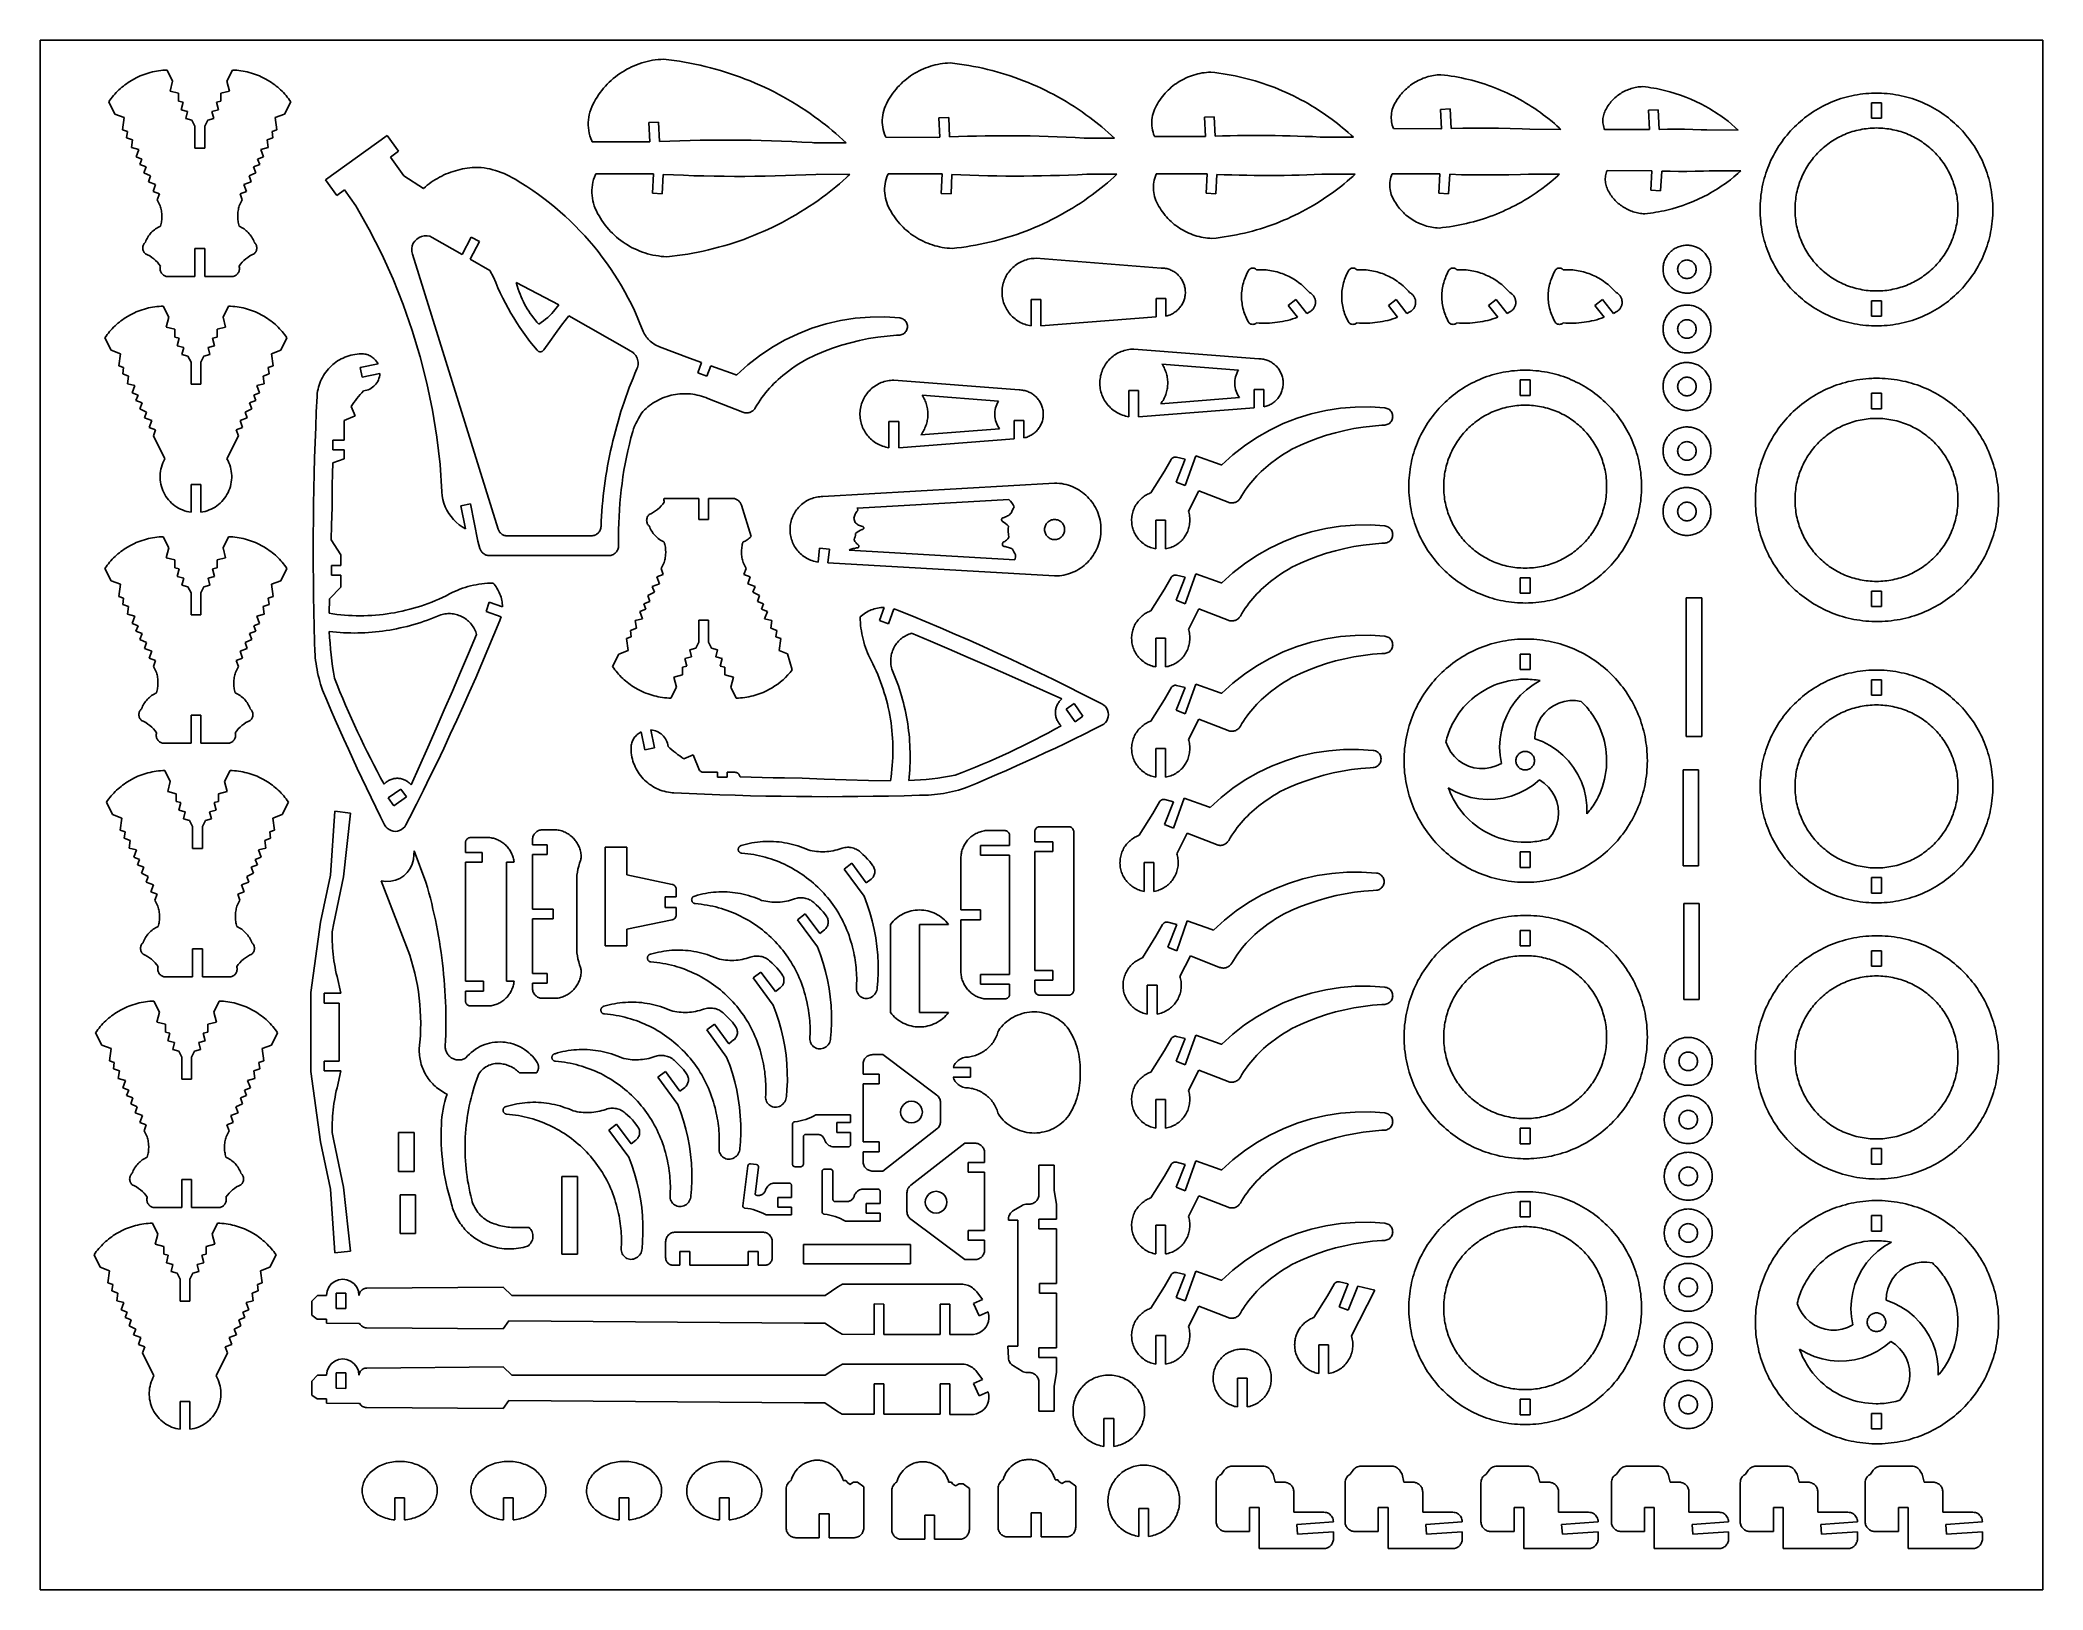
# Model space of a CAD drawing. Extents: x -322 to 322, y -250 to 250.
import ezdxf

# ---------------------------------------------------------------- set-up
doc = ezdxf.new("R2010")
doc.units = 0
doc.header["$MEASUREMENT"] = 0
doc.layers.get('0').update_dxf_attribs({"linetype": 'CONTINUOUS'})

msp = doc.modelspace()

# ---------------------------------------------------------------- linework, layer by layer
for p, q in [((-322.5, 249.5), (322.5, 249.5)), ((-322.5, -249.5), (-322.5, 249.5)), ((322.5, 249.5), (322.5, -249.5)), ((-288.32, 238.68), (-288.97, 238.46)), ((-287.66, 238.88), (-288.32, 238.68)), ((-287, 239.07), (-287.66, 238.88)), ((-286.34, 239.23), (-287, 239.07)), ((-285.67, 239.38), (-286.34, 239.23)), ((-284.99, 239.51), (-285.67, 239.38)), ((-284.31, 239.61), (-284.99, 239.51)), ((-283.63, 239.7), (-284.31, 239.61)), ((-282.94, 239.77), (-283.63, 239.7)), ((-282.26, 239.82), (-282.94, 239.77)), ((-281.57, 239.84), (-282.26, 239.82)), ((-279.82, 236.31), (-281.57, 239.84)), ((-260.56, 239.84), (-262.31, 236.31)), ((-259.87, 239.82), (-260.56, 239.84)), ((-259.18, 239.77), (-259.87, 239.82)), ((-258.5, 239.7), (-259.18, 239.77)), ((-257.81, 239.61), (-258.5, 239.7)), ((-257.13, 239.51), (-257.81, 239.61)), ((-256.46, 239.38), (-257.13, 239.51)), ((-255.79, 239.23), (-256.46, 239.38)), ((-255.12, 239.07), (-255.79, 239.23)), ((-254.46, 238.88), (-255.12, 239.07)), ((-253.8, 238.68), (-254.46, 238.88)), ((-253.16, 238.46), (-253.8, 238.68)), ((-136.53, 238.19), (-135.82, 238.7)), ((-135.82, 238.7), (-135.09, 239.18)), ((-135.09, 239.18), (-134.34, 239.64)), ((-134.34, 239.64), (-133.58, 240.08)), ((-133.58, 240.08), (-132.8, 240.49)), ((-132.8, 240.49), (-132.01, 240.88)), ((-132.01, 240.88), (-131.21, 241.23)), ((-131.21, 241.23), (-130.39, 241.57)), ((-130.39, 241.57), (-129.56, 241.87)), ((-129.56, 241.87), (-128.72, 242.15)), ((-128.72, 242.15), (-127.87, 242.4)), ((-127.87, 242.4), (-127.01, 242.62)), ((-127.01, 242.62), (-126.15, 242.82)), ((-126.15, 242.82), (-125.27, 242.98)), ((-125.27, 242.98), (-124.38, 243.11)), ((-124.38, 243.11), (-123.49, 243.22)), ((-123.49, 243.22), (-122.59, 243.29)), ((-122.59, 243.29), (-121.68, 243.34)), ((-121.68, 243.34), (-119.99, 243.15)), ((-119.99, 243.15), (-118.3, 242.93)), ((-118.3, 242.93), (-116.61, 242.68)), ((-116.61, 242.68), (-114.93, 242.41)), ((-114.93, 242.41), (-113.26, 242.1)), ((-113.26, 242.1), (-111.6, 241.77)), ((-111.6, 241.77), (-109.94, 241.41)), ((-109.94, 241.41), (-108.29, 241.03)), ((-108.29, 241.03), (-106.64, 240.61)), ((-106.64, 240.61), (-105.01, 240.17)), ((-105.01, 240.17), (-103.38, 239.7)), ((-103.38, 239.7), (-101.76, 239.21)), ((-101.76, 239.21), (-100.15, 238.68)), ((-100.15, 238.68), (-98.55, 238.14)), ((-41.49, 238.4), (-40.82, 238.81)), ((-40.82, 238.81), (-40.14, 239.2)), ((-40.14, 239.2), (-39.44, 239.57)), ((-39.44, 239.57), (-38.73, 239.92)), ((-38.73, 239.92), (-38, 240.24)), ((-38, 240.24), (-37.27, 240.54)), ((-37.27, 240.54), (-36.52, 240.82)), ((-36.52, 240.82), (-35.77, 241.07)), ((-35.77, 241.07), (-35, 241.29)), ((-35, 241.29), (-34.23, 241.49)), ((-34.23, 241.49), (-33.45, 241.67)), ((-33.45, 241.67), (-32.66, 241.81)), ((-32.66, 241.81), (-31.86, 241.94)), ((-31.86, 241.94), (-31.05, 242.03)), ((-31.05, 242.03), (-30.24, 242.1)), ((-30.24, 242.1), (-29.43, 242.14)), ((-29.43, 242.14), (-27.9, 241.97)), ((-27.9, 241.97), (-26.38, 241.77)), ((-26.38, 241.77), (-24.86, 241.55)), ((-24.86, 241.55), (-23.35, 241.3)), ((-23.35, 241.3), (-21.85, 241.02)), ((-21.85, 241.02), (-20.35, 240.73)), ((-20.35, 240.73), (-18.85, 240.4)), ((-18.85, 240.4), (-17.37, 240.05)), ((-17.37, 240.05), (-15.89, 239.68)), ((-15.89, 239.68), (-14.42, 239.28)), ((-14.42, 239.28), (-12.95, 238.86)), ((-12.95, 238.86), (-11.49, 238.42)), ((50.33, 238.62), (51.01, 238.77)), ((51.01, 238.77), (51.7, 238.9)), ((51.7, 238.9), (52.39, 239)), ((52.39, 239), (53.09, 239.09)), ((53.09, 239.09), (53.79, 239.15)), ((53.79, 239.15), (54.5, 239.18)), ((54.5, 239.18), (55.83, 239.03)), ((55.83, 239.03), (57.15, 238.86)), ((57.15, 238.86), (58.47, 238.67)), ((58.47, 238.67), (59.78, 238.45)), ((-298, 232.58), (-298.42, 232.12)), ((-297.56, 233.03), (-298, 232.58)), ((-297.1, 233.46), (-297.56, 233.03)), ((-296.64, 233.89), (-297.1, 233.46)), ((-296.17, 234.3), (-296.64, 233.89)), ((-295.68, 234.7), (-296.17, 234.3)), ((-295.19, 235.08), (-295.68, 234.7)), ((-294.68, 235.46), (-295.19, 235.08)), ((-294.16, 235.81), (-294.68, 235.46)), ((-293.64, 236.16), (-294.16, 235.81)), ((-293.1, 236.49), (-293.64, 236.16)), ((-292.11, 237.06), (-293.1, 236.49)), ((-291.5, 237.37), (-292.11, 237.06)), ((-290.88, 237.67), (-291.5, 237.37)), ((-290.25, 237.95), (-290.88, 237.67)), ((-289.61, 238.21), (-290.25, 237.95)), ((-288.97, 238.46), (-289.61, 238.21)), ((-280.64, 233.07), (-279.82, 236.31)), ((-277.87, 232.36), (-280.64, 233.07)), ((-277.87, 229.86), (-277.87, 232.36)), ((-261.48, 233.07), (-264.26, 232.36)), ((-264.26, 232.36), (-264.26, 229.86)), ((-262.31, 236.31), (-261.48, 233.07)), ((-252.51, 238.21), (-253.16, 238.46)), ((-251.88, 237.95), (-252.51, 238.21)), ((-251.25, 237.67), (-251.88, 237.95)), ((-250.63, 237.37), (-251.25, 237.67)), ((-250.01, 237.06), (-250.63, 237.37)), ((-249.02, 236.49), (-250.01, 237.06)), ((-248.49, 236.16), (-249.02, 236.49)), ((-247.96, 235.81), (-248.49, 236.16)), ((-247.44, 235.46), (-247.96, 235.81)), ((-246.94, 235.08), (-247.44, 235.46)), ((-246.44, 234.7), (-246.94, 235.08)), ((-245.96, 234.3), (-246.44, 234.7)), ((-245.48, 233.89), (-245.96, 234.3)), ((-245.02, 233.46), (-245.48, 233.89)), ((-244.57, 233.03), (-245.02, 233.46)), ((-244.13, 232.58), (-244.57, 233.03)), ((-243.7, 232.12), (-244.13, 232.58)), ((-142.64, 231.85), (-142.13, 232.58)), ((-142.13, 232.58), (-141.59, 233.29)), ((-141.59, 233.29), (-141.02, 233.98)), ((-141.02, 233.98), (-140.44, 234.65)), ((-140.44, 234.65), (-139.84, 235.29)), ((-139.84, 235.29), (-139.22, 235.92)), ((-139.22, 235.92), (-138.57, 236.52)), ((-138.57, 236.52), (-137.91, 237.1)), ((-137.91, 237.1), (-137.23, 237.65)), ((-137.23, 237.65), (-136.53, 238.19)), ((-98.55, 238.14), (-96.96, 237.56)), ((-96.96, 237.56), (-95.38, 236.96)), ((-95.38, 236.96), (-93.81, 236.33)), ((-93.81, 236.33), (-92.25, 235.67)), ((-92.25, 235.67), (-90.7, 234.99)), ((-90.7, 234.99), (-89.17, 234.29)), ((-89.17, 234.29), (-87.64, 233.55)), ((-87.64, 233.55), (-86.13, 232.79)), ((-86.13, 232.79), (-84.62, 232.01)), ((-48.3, 231.8), (-47.83, 232.45)), ((-47.83, 232.45), (-47.35, 233.09)), ((-47.35, 233.09), (-46.84, 233.71)), ((-46.84, 233.71), (-46.32, 234.31)), ((-46.32, 234.31), (-45.77, 234.89)), ((-45.77, 234.89), (-45.21, 235.45)), ((-45.21, 235.45), (-44.63, 236)), ((-44.63, 236), (-44.04, 236.52)), ((-44.04, 236.52), (-43.42, 237.02)), ((-43.42, 237.02), (-42.8, 237.5)), ((-42.8, 237.5), (-42.15, 237.96)), ((-42.15, 237.96), (-41.49, 238.4)), ((-11.49, 238.42), (-10.04, 237.95)), ((-10.04, 237.95), (-8.6, 237.45)), ((-8.6, 237.45), (-7.17, 236.93)), ((-7.17, 236.93), (-5.75, 236.39)), ((-5.75, 236.39), (-4.33, 235.83)), ((-4.33, 235.83), (-2.93, 235.24)), ((-2.93, 235.24), (-1.54, 234.62)), ((-1.54, 234.62), (-0.15, 233.99)), ((-0.15, 233.99), (1.22, 233.33)), ((1.22, 233.33), (2.59, 232.64)), ((2.59, 232.64), (3.94, 231.94)), ((39.36, 231.85), (39.82, 232.37)), ((39.82, 232.37), (40.29, 232.88)), ((40.29, 232.88), (40.78, 233.37)), ((40.78, 233.37), (41.28, 233.84)), ((41.28, 233.84), (41.8, 234.29)), ((41.8, 234.29), (42.33, 234.73)), ((42.33, 234.73), (42.88, 235.15)), ((42.88, 235.15), (43.44, 235.55)), ((43.44, 235.55), (44.01, 235.93)), ((44.01, 235.93), (44.59, 236.29)), ((44.59, 236.29), (45.19, 236.63)), ((45.19, 236.63), (45.8, 236.95)), ((45.8, 236.95), (46.42, 237.25)), ((46.42, 237.25), (47.05, 237.53)), ((47.05, 237.53), (47.68, 237.79)), ((47.68, 237.79), (48.33, 238.03)), ((48.33, 238.03), (48.99, 238.25)), ((48.99, 238.25), (49.65, 238.45)), ((49.65, 238.45), (50.33, 238.62)), ((59.78, 238.45), (61.09, 238.21)), ((61.09, 238.21), (62.4, 237.95)), ((62.4, 237.95), (63.7, 237.67)), ((63.7, 237.67), (64.99, 237.37)), ((64.99, 237.37), (66.27, 237.05)), ((66.27, 237.05), (67.55, 236.7)), ((67.55, 236.7), (68.83, 236.33)), ((68.83, 236.33), (70.1, 235.95)), ((70.1, 235.95), (71.36, 235.54)), ((71.36, 235.54), (72.61, 235.11)), ((72.61, 235.11), (73.85, 234.66)), ((73.85, 234.66), (75.09, 234.18)), ((75.09, 234.18), (76.32, 233.69)), ((76.32, 233.69), (77.54, 233.18)), ((77.54, 233.18), (78.75, 232.65)), ((78.75, 232.65), (79.96, 232.09)), ((115.88, 232.17), (116.26, 232.61)), ((116.26, 232.61), (116.66, 233.04)), ((116.66, 233.04), (117.07, 233.45)), ((117.07, 233.45), (117.49, 233.85)), ((117.49, 233.85), (117.93, 234.23)), ((117.93, 234.23), (118.38, 234.6)), ((118.38, 234.6), (118.84, 234.95)), ((118.84, 234.95), (119.31, 235.28)), ((119.31, 235.28), (119.79, 235.6)), ((119.79, 235.6), (120.29, 235.91)), ((120.29, 235.91), (120.79, 236.2)), ((120.79, 236.2), (121.3, 236.47)), ((121.3, 236.47), (121.82, 236.72)), ((121.82, 236.72), (122.35, 236.96)), ((122.35, 236.96), (122.89, 237.18)), ((122.89, 237.18), (123.44, 237.38)), ((123.44, 237.38), (123.99, 237.56)), ((123.99, 237.56), (124.55, 237.73)), ((124.55, 237.73), (125.12, 237.87)), ((125.12, 237.87), (125.69, 238)), ((125.69, 238), (126.27, 238.11)), ((126.27, 238.11), (126.86, 238.2)), ((126.86, 238.2), (127.45, 238.27)), ((127.45, 238.27), (128.04, 238.32)), ((128.04, 238.32), (128.64, 238.35)), ((128.64, 238.35), (129.76, 238.22)), ((129.76, 238.22), (130.87, 238.08)), ((130.87, 238.08), (131.98, 237.91)), ((131.98, 237.91), (133.09, 237.73)), ((133.09, 237.73), (134.19, 237.53)), ((134.19, 237.53), (135.29, 237.31)), ((135.29, 237.31), (136.39, 237.07)), ((136.39, 237.07), (137.48, 236.82)), ((137.48, 236.82), (138.56, 236.55)), ((138.56, 236.55), (139.64, 236.26)), ((139.64, 236.26), (140.71, 235.95)), ((140.71, 235.95), (141.78, 235.62)), ((141.78, 235.62), (142.84, 235.28)), ((142.84, 235.28), (143.9, 234.91)), ((143.9, 234.91), (144.95, 234.53)), ((144.95, 234.53), (145.99, 234.14)), ((145.99, 234.14), (147.03, 233.72)), ((147.03, 233.72), (148.06, 233.29)), ((148.06, 233.29), (149.08, 232.84)), ((149.08, 232.84), (150.09, 232.37)), ((150.09, 232.37), (151.1, 231.89)), ((186.13, 232.07), (186.52, 232.32)), ((186.52, 232.32), (186.91, 232.57)), ((186.91, 232.57), (187.31, 232.8)), ((187.31, 232.8), (187.72, 233.01)), ((187.72, 233.01), (188.14, 233.22)), ((188.14, 233.22), (188.56, 233.41)), ((188.56, 233.41), (188.99, 233.58)), ((188.99, 233.58), (189.43, 233.74)), ((189.43, 233.74), (189.87, 233.89)), ((189.87, 233.89), (190.32, 234.02)), ((190.32, 234.02), (190.77, 234.14)), ((190.77, 234.14), (191.23, 234.24)), ((191.23, 234.24), (191.7, 234.33)), ((191.7, 234.33), (192.16, 234.4)), ((192.16, 234.4), (192.63, 234.45)), ((192.63, 234.45), (193.11, 234.49)), ((193.11, 234.49), (193.59, 234.52)), ((193.59, 234.52), (194.48, 234.41)), ((194.48, 234.41), (195.37, 234.3)), ((195.37, 234.3), (196.26, 234.17)), ((196.26, 234.17), (197.15, 234.02)), ((197.15, 234.02), (198.03, 233.86)), ((198.03, 233.86), (198.91, 233.69)), ((198.91, 233.69), (199.78, 233.5)), ((199.78, 233.5), (200.65, 233.3)), ((200.65, 233.3), (202.38, 232.84)), ((202.38, 232.84), (204.09, 232.34)), ((204.09, 232.34), (205.79, 231.77)), ((264.53, 232.18), (265.46, 232.27)), ((265.46, 232.27), (266.39, 232.35)), ((266.39, 232.35), (267.33, 232.4)), ((267.33, 232.4), (267.79, 232.41)), ((267.79, 232.41), (268.73, 232.43)), ((268.73, 232.43), (269.67, 232.41)), ((269.67, 232.41), (270.46, 232.4)), ((270.46, 232.4), (271.4, 232.35)), ((271.4, 232.35), (272.33, 232.27)), ((272.33, 232.27), (273.26, 232.18)), ((-300.01, 230.17), (-300.37, 229.65)), ((-300.37, 229.65), (-298.39, 225.64)), ((-299.63, 230.67), (-300.01, 230.17)), ((-299.24, 231.16), (-299.63, 230.67)), ((-298.84, 231.65), (-299.24, 231.16)), ((-298.42, 232.12), (-298.84, 231.65)), ((-276.45, 229.5), (-277.87, 229.86)), ((-277.07, 227.04), (-276.45, 229.5)), ((-274.97, 226.51), (-277.07, 227.04)), ((-275.54, 224.25), (-274.97, 226.51)), ((-265.05, 227.04), (-267.16, 226.51)), ((-267.16, 226.51), (-266.58, 224.25)), ((-264.26, 229.86), (-265.68, 229.5)), ((-265.68, 229.5), (-265.05, 227.04)), ((-243.74, 225.64), (-241.75, 229.65)), ((-243.29, 231.65), (-243.7, 232.12)), ((-242.88, 231.16), (-243.29, 231.65)), ((-242.49, 230.67), (-242.88, 231.16)), ((-242.12, 230.17), (-242.49, 230.67)), ((-241.75, 229.65), (-242.12, 230.17)), ((-145.62, 225.47), (-145.41, 226.31)), ((-145.41, 226.31), (-145.15, 227.14)), ((-145.15, 227.14), (-144.84, 227.95)), ((-144.84, 227.95), (-144.47, 228.75)), ((-144.47, 228.75), (-144.05, 229.55)), ((-144.05, 229.55), (-143.6, 230.34)), ((-143.6, 230.34), (-143.13, 231.1)), ((-143.13, 231.1), (-142.64, 231.85)), ((-84.62, 232.01), (-83.14, 231.2)), ((-83.14, 231.2), (-81.66, 230.37)), ((-81.66, 230.37), (-80.2, 229.51)), ((-80.2, 229.51), (-78.75, 228.62)), ((-78.75, 228.62), (-77.31, 227.71)), ((-77.31, 227.71), (-75.89, 226.78)), ((-75.89, 226.78), (-74.49, 225.82)), ((-74.49, 225.82), (-73.1, 224.83)), ((-51.12, 225.29), (-50.98, 226.05)), ((-50.98, 226.05), (-50.79, 226.8)), ((-50.79, 226.8), (-50.56, 227.55)), ((-50.56, 227.55), (-50.27, 228.28)), ((-50.27, 228.28), (-49.94, 229)), ((-49.94, 229), (-49.56, 229.72)), ((-49.56, 229.72), (-49.16, 230.43)), ((-49.16, 230.43), (-48.74, 231.12)), ((-48.74, 231.12), (-48.3, 231.8)), ((3.94, 231.94), (5.28, 231.21)), ((5.28, 231.21), (6.61, 230.46)), ((6.61, 230.46), (7.92, 229.68)), ((7.92, 229.68), (9.23, 228.89)), ((9.23, 228.89), (10.52, 228.07)), ((10.52, 228.07), (11.8, 227.23)), ((11.8, 227.23), (13.07, 226.36)), ((13.07, 226.36), (14.32, 225.48)), ((35.76, 225.19), (35.92, 225.85)), ((35.92, 225.85), (36.13, 226.5)), ((36.13, 226.5), (36.38, 227.13)), ((36.38, 227.13), (36.66, 227.76)), ((36.66, 227.76), (36.99, 228.39)), ((36.99, 228.39), (37.34, 229)), ((37.34, 229), (37.71, 229.6)), ((37.71, 229.6), (38.09, 230.19)), ((38.09, 230.19), (38.5, 230.76)), ((38.5, 230.76), (38.92, 231.31)), ((38.92, 231.31), (39.36, 231.85)), ((79.96, 232.09), (81.15, 231.52)), ((81.15, 231.52), (82.34, 230.93)), ((82.34, 230.93), (83.51, 230.31)), ((83.51, 230.31), (84.68, 229.68)), ((84.68, 229.68), (85.83, 229.03)), ((85.83, 229.03), (86.98, 228.35)), ((86.98, 228.35), (88.11, 227.66)), ((88.11, 227.66), (89.24, 226.95)), ((89.24, 226.95), (90.35, 226.22)), ((90.35, 226.22), (91.45, 225.46)), ((112.67, 225.44), (112.74, 226)), ((112.74, 226), (112.84, 226.56)), ((112.84, 226.56), (112.98, 227.11)), ((112.98, 227.11), (113.15, 227.66)), ((113.15, 227.66), (113.36, 228.19)), ((113.36, 228.19), (113.6, 228.72)), ((113.6, 228.72), (113.88, 229.25)), ((113.88, 229.25), (114.17, 229.77)), ((114.17, 229.77), (114.48, 230.27)), ((114.48, 230.27), (114.81, 230.77)), ((114.81, 230.77), (115.15, 231.25)), ((115.15, 231.25), (115.51, 231.72)), ((115.51, 231.72), (115.88, 232.17)), ((131.62, 227.31), (128.48, 227.15)), ((128.48, 227.15), (128.79, 220.91)), ((131.92, 221.02), (131.62, 227.31)), ((151.1, 231.89), (152.1, 231.39)), ((152.1, 231.39), (153.09, 230.87)), ((153.09, 230.87), (154.07, 230.34)), ((154.07, 230.34), (155.05, 229.79)), ((155.05, 229.79), (156.01, 229.22)), ((156.01, 229.22), (156.97, 228.64)), ((156.97, 228.64), (157.91, 228.04)), ((157.91, 228.04), (158.85, 227.42)), ((158.85, 227.42), (159.78, 226.79)), ((159.78, 226.79), (160.7, 226.14)), ((160.7, 226.14), (161.6, 225.47)), ((181.07, 225.53), (181.21, 225.97)), ((181.21, 225.97), (181.38, 226.4)), ((181.38, 226.4), (181.57, 226.82)), ((181.57, 226.82), (181.79, 227.24)), ((181.79, 227.24), (182.03, 227.66)), ((182.03, 227.66), (182.27, 228.06)), ((182.27, 228.06), (182.53, 228.46)), ((182.53, 228.46), (182.81, 228.84)), ((182.81, 228.84), (183.09, 229.22)), ((183.09, 229.22), (183.39, 229.58)), ((183.39, 229.58), (183.69, 229.93)), ((183.69, 229.93), (184.01, 230.27)), ((184.01, 230.27), (184.34, 230.6)), ((184.34, 230.6), (184.68, 230.92)), ((184.68, 230.92), (185.03, 231.22)), ((185.03, 231.22), (185.39, 231.52)), ((185.39, 231.52), (185.76, 231.8)), ((185.76, 231.8), (186.13, 232.07)), ((198.62, 227.06), (195.48, 226.89)), ((195.48, 226.89), (195.81, 220.66)), ((198.94, 220.74), (198.62, 227.06)), ((205.79, 231.77), (207.46, 231.15)), ((207.46, 231.15), (209.11, 230.47)), ((209.11, 230.47), (210.74, 229.74)), ((210.74, 229.74), (212.34, 228.95)), ((212.34, 228.95), (213.92, 228.11)), ((213.92, 228.11), (214.7, 227.67)), ((214.7, 227.67), (215.47, 227.22)), ((215.47, 227.22), (216.23, 226.75)), ((216.23, 226.75), (216.99, 226.27)), ((216.99, 226.27), (217.74, 225.78)), ((217.74, 225.78), (218.48, 225.27)), ((247.14, 225.48), (247.87, 225.98)), ((247.87, 225.98), (248.6, 226.46)), ((248.6, 226.46), (249.35, 226.93)), ((249.35, 226.93), (250.1, 227.39)), ((250.1, 227.39), (250.87, 227.82)), ((250.87, 227.82), (251.65, 228.24)), ((251.65, 228.24), (252.45, 228.64)), ((252.45, 228.64), (253.25, 229.02)), ((253.25, 229.02), (254.06, 229.38)), ((254.06, 229.38), (254.88, 229.72)), ((254.88, 229.72), (255.72, 230.05)), ((255.72, 230.05), (256.56, 230.35)), ((256.56, 230.35), (257.41, 230.64)), ((257.41, 230.64), (258.27, 230.9)), ((258.27, 230.9), (259.14, 231.15)), ((259.14, 231.15), (260.02, 231.37)), ((260.02, 231.37), (260.91, 231.57)), ((260.91, 231.57), (261.8, 231.76)), ((261.8, 231.76), (262.71, 231.92)), ((262.71, 231.92), (263.62, 232.06)), ((263.62, 232.06), (264.53, 232.18)), ((267.33, 229.3), (270.46, 229.3)), ((267.33, 229.3), (267.33, 224.31)), ((270.46, 224.31), (270.46, 229.3)), ((273.26, 232.18), (274.17, 232.06)), ((274.17, 232.06), (275.08, 231.92)), ((275.08, 231.92), (275.99, 231.76)), ((275.99, 231.76), (276.88, 231.57)), ((276.88, 231.57), (277.77, 231.37)), ((277.77, 231.37), (278.65, 231.15)), ((278.65, 231.15), (279.52, 230.9)), ((279.52, 230.9), (280.38, 230.64)), ((280.38, 230.64), (281.23, 230.35)), ((281.23, 230.35), (282.07, 230.05)), ((282.07, 230.05), (282.91, 229.72)), ((282.91, 229.72), (283.73, 229.38)), ((283.73, 229.38), (284.54, 229.02)), ((284.54, 229.02), (285.34, 228.64)), ((285.34, 228.64), (286.14, 228.24)), ((286.14, 228.24), (286.92, 227.82)), ((286.92, 227.82), (287.69, 227.39)), ((287.69, 227.39), (288.44, 226.93)), ((288.44, 226.93), (289.19, 226.46)), ((289.19, 226.46), (289.93, 225.98)), ((289.93, 225.98), (290.65, 225.48)), ((-298.39, 225.64), (-295.38, 224.52)), ((-295.38, 224.52), (-295.91, 220.63)), ((-295.91, 220.63), (-294.36, 220.05)), ((-294.36, 220.05), (-294.63, 218.05)), ((-273.61, 223.76), (-275.54, 224.25)), ((-272.63, 221.78), (-273.61, 223.76)), ((-272.63, 214.73), (-272.63, 221.78)), ((-268.52, 223.76), (-269.49, 221.78)), ((-269.49, 221.78), (-269.49, 214.73)), ((-266.58, 224.25), (-268.52, 223.76)), ((-247.77, 220.05), (-246.21, 220.63)), ((-247.49, 218.05), (-247.77, 220.05)), ((-246.75, 224.52), (-243.74, 225.64)), ((-246.21, 220.63), (-246.75, 224.52)), ((-145.94, 222.92), (-145.89, 223.78)), ((-145.94, 222.07), (-145.94, 222.92)), ((-145.89, 221.21), (-145.94, 222.07)), ((-145.89, 223.78), (-145.78, 224.63)), ((-145.79, 220.36), (-145.89, 221.21)), ((-145.63, 219.52), (-145.79, 220.36)), ((-145.78, 224.63), (-145.62, 225.47)), ((-145.42, 218.68), (-145.63, 219.52)), ((-123.29, 223.09), (-126.42, 222.95)), ((-126.42, 222.95), (-126.15, 216.71)), ((-123.01, 216.85), (-123.29, 223.09)), ((-73.1, 224.83), (-71.72, 223.83)), ((-71.72, 223.83), (-70.62, 223)), ((-70.62, 223), (-69.54, 222.17)), ((-69.54, 222.17), (-68.48, 221.31)), ((-68.48, 221.31), (-67.42, 220.43)), ((-67.42, 220.43), (-66.26, 219.45)), ((-66.26, 219.45), (-65.11, 218.45)), ((-51.27, 223.75), (-51.22, 224.52)), ((-51.27, 222.98), (-51.27, 223.75)), ((-51.22, 222.22), (-51.27, 222.98)), ((-51.22, 224.52), (-51.12, 225.29)), ((-51.13, 221.45), (-51.22, 222.22)), ((-50.99, 220.69), (-51.13, 221.45)), ((-50.8, 219.94), (-50.99, 220.69)), ((-50.57, 219.2), (-50.8, 219.94)), ((-29.88, 224.56), (-33.02, 224.44)), ((-33.02, 224.44), (-32.78, 218.19)), ((-29.65, 218.33), (-29.88, 224.56)), ((14.32, 225.48), (15.56, 224.57)), ((15.56, 224.57), (16.54, 223.83)), ((16.54, 223.83), (17.52, 223.07)), ((17.52, 223.07), (18.48, 222.3)), ((18.48, 222.3), (19.42, 221.52)), ((19.42, 221.52), (20.47, 220.63)), ((20.47, 220.63), (21.5, 219.73)), ((21.5, 219.73), (22.52, 218.81)), ((35.51, 223.2), (35.55, 223.87)), ((35.51, 222.53), (35.51, 223.2)), ((35.55, 221.86), (35.51, 222.53)), ((35.55, 223.87), (35.64, 224.53)), ((35.63, 221.19), (35.55, 221.86)), ((35.76, 220.53), (35.63, 221.19)), ((35.64, 224.53), (35.76, 225.19)), ((35.92, 219.88), (35.76, 220.53)), ((36.12, 219.23), (35.92, 219.88)), ((55.62, 224.81), (52.48, 224.66)), ((52.48, 224.66), (52.78, 218.42)), ((55.91, 218.55), (55.62, 224.81)), ((91.45, 225.46), (92.54, 224.69)), ((92.54, 224.69), (93.62, 223.9)), ((93.62, 223.9), (94.47, 223.26)), ((94.47, 223.26), (95.32, 222.61)), ((95.32, 222.61), (96.15, 221.93)), ((96.15, 221.93), (96.98, 221.25)), ((96.98, 221.25), (97.89, 220.48)), ((97.89, 220.48), (98.79, 219.7)), ((98.79, 219.7), (99.67, 218.9)), ((112.63, 224.87), (112.67, 225.44)), ((112.63, 224.31), (112.63, 224.87)), ((112.67, 223.75), (112.63, 224.31)), ((112.73, 223.19), (112.67, 223.75)), ((112.84, 222.63), (112.73, 223.19)), ((112.97, 222.08), (112.84, 222.63)), ((113.14, 221.54), (112.97, 222.08)), ((113.35, 221), (113.14, 221.54)), ((113.36, 220.98), (113.35, 221)), ((113.36, 220.98), (128.62, 220.91)), ((128.79, 220.91), (128.62, 220.91)), ((128.62, 220.91), (128.79, 220.91)), ((135.73, 221.12), (131.92, 221.02)), ((139.53, 221.16), (135.73, 221.12)), ((143.34, 221.16), (139.53, 221.16)), ((147.15, 221.12), (143.34, 221.16)), ((150.95, 221.03), (147.15, 221.12)), ((154.75, 220.89), (150.95, 221.03)), ((157.25, 220.78), (154.75, 220.89)), ((157.25, 220.78), (167.27, 220.73)), ((161.6, 225.47), (163.04, 224.38)), ((163.04, 224.38), (164.44, 223.23)), ((164.44, 223.23), (165.21, 222.59)), ((165.21, 222.59), (165.96, 221.92)), ((165.96, 221.92), (166.71, 221.25)), ((166.71, 221.25), (167.27, 220.73)), ((180.79, 223.75), (180.82, 224.2)), ((180.79, 223.29), (180.79, 223.75)), ((180.82, 222.84), (180.79, 223.29)), ((180.82, 224.2), (180.88, 224.65)), ((180.87, 222.4), (180.82, 222.84)), ((180.96, 221.95), (180.87, 222.4)), ((180.88, 224.65), (180.96, 225.09)), ((180.96, 225.09), (181.07, 225.53)), ((181.07, 221.51), (180.96, 221.95)), ((181.2, 221.08), (181.07, 221.51)), ((181.34, 220.72), (181.2, 221.08)), ((181.34, 220.72), (195.81, 220.66)), ((181.37, 220.65), (181.34, 220.72)), ((201.64, 220.77), (198.94, 220.74)), ((204.35, 220.78), (201.64, 220.77)), ((207.05, 220.76), (204.35, 220.78)), ((209.75, 220.72), (207.05, 220.76)), ((212.45, 220.64), (209.75, 220.72)), ((214.22, 220.57), (212.45, 220.64)), ((214.22, 220.57), (224.37, 220.53)), ((218.48, 225.27), (219.21, 224.76)), ((219.21, 224.76), (219.94, 224.22)), ((219.94, 224.22), (221.09, 223.35)), ((221.09, 223.35), (222.21, 222.43)), ((222.21, 222.43), (223.42, 221.39)), ((223.42, 221.39), (224.37, 220.53)), ((240.09, 218.93), (240.66, 219.6)), ((240.66, 219.6), (241.24, 220.25)), ((241.24, 220.25), (241.84, 220.89)), ((241.84, 220.89), (242.46, 221.52)), ((242.46, 221.52), (243.09, 222.13)), ((243.09, 222.13), (243.73, 222.72)), ((243.73, 222.72), (244.38, 223.3)), ((244.38, 223.3), (245.05, 223.87)), ((245.05, 223.87), (245.74, 224.42)), ((245.74, 224.42), (246.43, 224.96)), ((246.43, 224.96), (247.14, 225.48)), ((259.28, 219.37), (258.68, 219.12)), ((259.87, 219.59), (259.28, 219.37)), ((260.48, 219.81), (259.87, 219.59)), ((261.09, 220.01), (260.48, 219.81)), ((261.71, 220.19), (261.09, 220.01)), ((262.34, 220.36), (261.71, 220.19)), ((262.97, 220.51), (262.34, 220.36)), ((263.61, 220.65), (262.97, 220.51)), ((264.25, 220.78), (263.61, 220.65)), ((264.9, 220.88), (264.25, 220.78)), ((265.55, 220.97), (264.9, 220.88)), ((266.21, 221.05), (265.55, 220.97)), ((266.88, 221.11), (266.21, 221.05)), ((267.55, 221.15), (266.88, 221.11)), ((267.33, 224.31), (270.46, 224.31)), ((268.22, 221.18), (267.55, 221.15)), ((268.9, 221.19), (268.22, 221.18)), ((269.57, 221.18), (268.9, 221.19)), ((270.25, 221.15), (269.57, 221.18)), ((270.91, 221.11), (270.25, 221.15)), ((271.58, 221.05), (270.91, 221.11)), ((272.24, 220.97), (271.58, 221.05)), ((272.89, 220.88), (272.24, 220.97)), ((273.54, 220.78), (272.89, 220.88)), ((274.18, 220.65), (273.54, 220.78)), ((274.82, 220.51), (274.18, 220.65)), ((275.45, 220.36), (274.82, 220.51)), ((276.08, 220.19), (275.45, 220.36)), ((276.7, 220.01), (276.08, 220.19)), ((277.31, 219.81), (276.7, 220.01)), ((277.92, 219.59), (277.31, 219.81)), ((278.52, 219.37), (277.92, 219.59)), ((279.11, 219.12), (278.52, 219.37)), ((290.65, 225.48), (291.36, 224.96)), ((291.36, 224.96), (292.05, 224.42)), ((292.05, 224.42), (292.74, 223.87)), ((292.74, 223.87), (293.41, 223.3)), ((293.41, 223.3), (294.06, 222.72)), ((294.06, 222.72), (294.7, 222.13)), ((294.7, 222.13), (295.33, 221.52)), ((295.33, 221.52), (295.95, 220.89)), ((295.95, 220.89), (296.55, 220.25)), ((296.55, 220.25), (297.13, 219.6)), ((297.13, 219.6), (297.7, 218.93)), ((-294.63, 218.05), (-292.72, 217.34)), ((-292.72, 217.34), (-293.06, 214.86)), ((-293.06, 214.86), (-290.72, 214.27)), ((-290.72, 214.27), (-291.6, 211.91)), ((-269.49, 214.73), (-272.63, 214.73)), ((-251.41, 214.27), (-249.07, 214.86)), ((-250.53, 211.91), (-251.41, 214.27)), ((-249.41, 217.34), (-247.49, 218.05)), ((-249.07, 214.86), (-249.41, 217.34)), ((-230.57, 204.55), (-210.68, 218.75)), ((-213.26, 216.91), (-213.25, 216.89)), ((-210.68, 218.75), (-207.02, 213.69)), ((-209.63, 211.83), (-207.02, 213.69)), ((-145.16, 217.86), (-145.42, 218.68)), ((-144.85, 217.05), (-145.16, 217.86)), ((-144.73, 216.77), (-144.85, 217.05)), ((-126.51, 216.69), (-144.73, 216.77)), ((-126.15, 216.71), (-126.51, 216.69)), ((-119.74, 216.99), (-123.01, 216.85)), ((-116.46, 217.09), (-119.74, 216.99)), ((-113.18, 217.18), (-116.46, 217.09)), ((-109.9, 217.24), (-113.18, 217.18)), ((-106.62, 217.28), (-109.9, 217.24)), ((-103.35, 217.3), (-106.62, 217.28)), ((-100.07, 217.3), (-103.35, 217.3)), ((-96.79, 217.28), (-100.07, 217.3)), ((-93.51, 217.23), (-96.79, 217.28)), ((-90.23, 217.16), (-93.51, 217.23)), ((-86.96, 217.07), (-90.23, 217.16)), ((-83.68, 216.95), (-86.96, 217.07)), ((-80.4, 216.82), (-83.68, 216.95)), ((-77.13, 216.66), (-80.4, 216.82)), ((-73.85, 216.48), (-77.13, 216.66)), ((-73.37, 216.45), (-73.85, 216.48)), ((-73.37, 216.45), (-63.89, 216.4)), ((-65.11, 218.45), (-63.98, 217.43)), ((-63.98, 217.43), (-62.87, 216.4)), ((-63.83, 216.44), (-63.89, 216.4)), ((-62.87, 216.4), (-63.83, 216.44)), ((-50.29, 218.47), (-50.57, 219.2)), ((-50.18, 218.24), (-50.29, 218.47)), ((-33.44, 218.16), (-50.18, 218.24)), ((-32.78, 218.19), (-33.44, 218.16)), ((-26.76, 218.44), (-29.65, 218.33)), ((-23.87, 218.53), (-26.76, 218.44)), ((-20.98, 218.6), (-23.87, 218.53)), ((-18.09, 218.65), (-20.98, 218.6)), ((-15.2, 218.69), (-18.09, 218.65)), ((-12.3, 218.7), (-15.2, 218.69)), ((-9.41, 218.69), (-12.3, 218.7)), ((-6.52, 218.67), (-9.41, 218.69)), ((-3.63, 218.62), (-6.52, 218.67)), ((-0.74, 218.56), (-3.63, 218.62)), ((2.15, 218.47), (-0.74, 218.56)), ((5.03, 218.37), (2.15, 218.47)), ((7.92, 218.25), (5.03, 218.37)), ((10.81, 218.11), (7.92, 218.25)), ((13.78, 217.94), (10.81, 218.11)), ((13.78, 217.94), (23.51, 217.9)), ((22.52, 218.81), (23.51, 217.9)), ((36.36, 218.6), (36.12, 219.23)), ((36.42, 218.48), (36.36, 218.6)), ((52.58, 218.41), (36.42, 218.48)), ((52.78, 218.42), (52.58, 218.41)), ((58.33, 218.63), (55.91, 218.55)), ((60.74, 218.69), (58.33, 218.63)), ((63.15, 218.74), (60.74, 218.69)), ((65.57, 218.78), (63.15, 218.74)), ((67.98, 218.8), (65.57, 218.78)), ((70.39, 218.8), (67.98, 218.8)), ((72.81, 218.79), (70.39, 218.8)), ((75.22, 218.76), (72.81, 218.79)), ((77.63, 218.72), (75.22, 218.76)), ((80.04, 218.66), (77.63, 218.72)), ((82.46, 218.59), (80.04, 218.66)), ((84.87, 218.5), (82.46, 218.59)), ((87.28, 218.4), (84.87, 218.5)), ((89.69, 218.28), (87.28, 218.4)), ((90.46, 218.23), (89.69, 218.28)), ((90.46, 218.23), (100.44, 218.19)), ((99.67, 218.9), (100.44, 218.19)), ((235.7, 212.37), (236.12, 213.14)), ((236.12, 213.14), (236.56, 213.91)), ((236.56, 213.91), (237.01, 214.66)), ((237.01, 214.66), (237.49, 215.4)), ((237.49, 215.4), (237.97, 216.13)), ((237.97, 216.13), (238.48, 216.85)), ((238.48, 216.85), (239, 217.56)), ((239, 217.56), (239.54, 218.25)), ((239.54, 218.25), (240.09, 218.93)), ((249.9, 213.05), (249.47, 212.59)), ((250.34, 213.5), (249.9, 213.05)), ((250.79, 213.94), (250.34, 213.5)), ((251.25, 214.37), (250.79, 213.94)), ((251.73, 214.79), (251.25, 214.37)), ((252.21, 215.19), (251.73, 214.79)), ((252.7, 215.59), (252.21, 215.19)), ((253.2, 215.97), (252.7, 215.59)), ((253.71, 216.34), (253.2, 215.97)), ((254.23, 216.7), (253.71, 216.34)), ((254.75, 217.05), (254.23, 216.7)), ((255.29, 217.39), (254.75, 217.05)), ((255.84, 217.71), (255.29, 217.39)), ((256.39, 218.02), (255.84, 217.71)), ((256.95, 218.31), (256.39, 218.02)), ((257.52, 218.6), (256.95, 218.31)), ((258.1, 218.87), (257.52, 218.6)), ((258.68, 219.12), (258.1, 218.87)), ((279.69, 218.87), (279.11, 219.12)), ((280.27, 218.6), (279.69, 218.87)), ((280.84, 218.31), (280.27, 218.6)), ((281.4, 218.02), (280.84, 218.31)), ((281.95, 217.71), (281.4, 218.02)), ((282.5, 217.39), (281.95, 217.71)), ((283.04, 217.05), (282.5, 217.39)), ((283.56, 216.7), (283.04, 217.05)), ((284.08, 216.34), (283.56, 216.7)), ((284.59, 215.97), (284.08, 216.34)), ((285.09, 215.59), (284.59, 215.97)), ((285.58, 215.19), (285.09, 215.59)), ((286.06, 214.79), (285.58, 215.19)), ((286.54, 214.37), (286.06, 214.79)), ((287, 213.94), (286.54, 214.37)), ((287.45, 213.5), (287, 213.94)), ((287.89, 213.05), (287.45, 213.5)), ((288.32, 212.59), (287.89, 213.05)), ((297.7, 218.93), (298.25, 218.25)), ((298.25, 218.25), (298.79, 217.56)), ((298.79, 217.56), (299.31, 216.85)), ((299.31, 216.85), (299.82, 216.13)), ((299.82, 216.13), (300.31, 215.4)), ((300.31, 215.4), (300.78, 214.66)), ((300.78, 214.66), (301.23, 213.91)), ((301.23, 213.91), (301.67, 213.14)), ((301.67, 213.14), (302.09, 212.37)), ((-291.6, 211.91), (-289.69, 211.2)), ((-289.69, 211.2), (-290.36, 209.41)), ((-290.36, 209.41), (-288.37, 208.67)), ((-288.37, 208.67), (-289.07, 206.8)), ((-289.07, 206.8), (-286.93, 205.74)), ((-255.2, 205.74), (-253.06, 206.8)), ((-253.75, 208.67), (-251.77, 209.41)), ((-253.06, 206.8), (-253.75, 208.67)), ((-252.44, 211.2), (-250.53, 211.91)), ((-251.77, 209.41), (-252.44, 211.2)), ((-209.63, 211.83), (-205.36, 205.76)), ((-191.7, 206.38), (-190.98, 206.67)), ((-190.98, 206.67), (-190.24, 206.95)), ((-190.24, 206.95), (-189.5, 207.2)), ((-189.5, 207.2), (-188.75, 207.43)), ((-188.75, 207.43), (-188, 207.64)), ((-188, 207.64), (-187.24, 207.83)), ((-187.24, 207.83), (-186.48, 208)), ((-186.48, 208), (-185.71, 208.14)), ((-185.71, 208.14), (-184.93, 208.26)), ((-184.93, 208.26), (-184.15, 208.36)), ((-184.15, 208.36), (-183.37, 208.43)), ((-183.37, 208.43), (-182.59, 208.49)), ((-182.59, 208.49), (-182.02, 208.51)), ((-180.88, 208.48), (-182.02, 208.51)), ((-180.46, 208.44), (-180.88, 208.48)), ((-179.51, 208.33), (-180.46, 208.44)), ((-178.56, 208.18), (-179.51, 208.33)), ((-177.63, 207.99), (-178.56, 208.18)), ((-176.7, 207.77), (-177.63, 207.99)), ((-175.78, 207.51), (-176.7, 207.77)), ((-174.87, 207.22), (-175.78, 207.51)), ((-173.97, 206.89), (-174.87, 207.22)), ((-173.08, 206.53), (-173.97, 206.89)), ((-172.21, 206.14), (-173.08, 206.53)), ((-143.52, 206.47), (-143.65, 206.19)), ((-125.31, 206.42), (-143.52, 206.47)), ((-124.95, 206.4), (-125.31, 206.42)), ((-49.39, 206.46), (-49.49, 206.23)), ((-32.64, 206.42), (-49.39, 206.46)), ((-31.98, 206.38), (-32.64, 206.42)), ((36.96, 206.46), (36.91, 206.34)), ((53.12, 206.42), (36.96, 206.46)), ((52.98, 200.17), (53.33, 206.41)), ((53.33, 206.41), (53.12, 206.42)), ((112.89, 206.43), (112.69, 205.9)), ((112.91, 206.46), (112.89, 206.43)), ((112.91, 206.46), (128.17, 206.42)), ((127.98, 200.17), (128.33, 206.41)), ((128.33, 206.41), (128.17, 206.42)), ((128.17, 206.42), (128.33, 206.42)), ((181.86, 206.67), (181.74, 206.23)), ((182, 207.1), (181.86, 206.67)), ((182.13, 207.46), (182, 207.1)), ((182.16, 207.53), (182.13, 207.46)), ((182.13, 207.46), (196.6, 207.42)), ((196.24, 201.18), (196.6, 207.42)), ((199.74, 207.32), (199.37, 201)), ((202.44, 207.26), (199.74, 207.32)), ((205.14, 207.23), (202.44, 207.26)), ((207.84, 207.23), (205.14, 207.23)), ((210.54, 207.26), (207.84, 207.23)), ((213.24, 207.32), (210.54, 207.26)), ((215.01, 207.37), (213.24, 207.32)), ((215.01, 207.37), (225.16, 207.35)), ((222.99, 205.45), (224.21, 206.49)), ((224.21, 206.49), (225.16, 207.35)), ((233.01, 205.79), (233.28, 206.65)), ((233.28, 206.65), (233.57, 207.49)), ((233.57, 207.49), (233.88, 208.33)), ((233.88, 208.33), (234.2, 209.16)), ((234.2, 209.16), (234.55, 209.97)), ((234.55, 209.97), (234.92, 210.78)), ((234.92, 210.78), (235.3, 211.58)), ((235.3, 211.58), (235.7, 212.37)), ((245.53, 206.89), (245.25, 206.32)), ((245.83, 207.45), (245.53, 206.89)), ((246.13, 208.01), (245.83, 207.45)), ((246.46, 208.55), (246.13, 208.01)), ((246.79, 209.09), (246.46, 208.55)), ((247.14, 209.62), (246.79, 209.09)), ((247.5, 210.14), (247.14, 209.62)), ((247.87, 210.65), (247.5, 210.14)), ((248.25, 211.15), (247.87, 210.65)), ((248.65, 211.64), (248.25, 211.15)), ((249.06, 212.12), (248.65, 211.64)), ((249.47, 212.59), (249.06, 212.12)), ((288.73, 212.12), (288.32, 212.59)), ((289.14, 211.64), (288.73, 212.12)), ((289.54, 211.15), (289.14, 211.64)), ((289.92, 210.65), (289.54, 211.15)), ((290.29, 210.14), (289.92, 210.65)), ((290.65, 209.62), (290.29, 210.14)), ((291, 209.09), (290.65, 209.62)), ((291.33, 208.55), (291, 209.09)), ((291.66, 208.01), (291.33, 208.55)), ((291.96, 207.45), (291.66, 208.01)), ((292.26, 206.89), (291.96, 207.45)), ((292.54, 206.32), (292.26, 206.89)), ((302.09, 212.37), (302.49, 211.58)), ((302.49, 211.58), (302.88, 210.78)), ((302.88, 210.78), (303.24, 209.97)), ((303.24, 209.97), (303.59, 209.16)), ((303.59, 209.16), (303.91, 208.33)), ((303.91, 208.33), (304.22, 207.49)), ((304.22, 207.49), (304.51, 206.65)), ((304.51, 206.65), (304.78, 205.79)), ((-286.93, 205.74), (-287.62, 203.88)), ((-287.62, 203.88), (-285.27, 203)), ((-285.27, 203), (-286.09, 200.78)), ((-286.09, 200.78), (-284.04, 200.02)), ((-284.04, 200.02), (-284.76, 198.09)), ((-258.09, 200.02), (-256.03, 200.78)), ((-257.37, 198.09), (-258.09, 200.02)), ((-256.86, 203), (-254.5, 203.88)), ((-256.03, 200.78), (-256.86, 203)), ((-254.5, 203.88), (-255.2, 205.74)), ((-230.57, 204.55), (-226.97, 199.47)), ((-226.97, 199.47), (-224.41, 201.28)), ((-224.41, 201.28), (-220.8, 196.18)), ((-205.36, 205.76), (-199.03, 201.73)), ((-199.03, 201.73), (-198.42, 202.26)), ((-198.42, 202.26), (-197.8, 202.76)), ((-197.8, 202.76), (-197.17, 203.25)), ((-197.17, 203.25), (-196.52, 203.71)), ((-196.52, 203.71), (-195.87, 204.15)), ((-195.87, 204.15), (-195.2, 204.58)), ((-195.2, 204.58), (-194.52, 204.98)), ((-194.52, 204.98), (-193.83, 205.36)), ((-193.83, 205.36), (-193.13, 205.72)), ((-193.13, 205.72), (-192.42, 206.06)), ((-192.42, 206.06), (-191.7, 206.38)), ((-171.36, 205.71), (-172.21, 206.14)), ((-170.52, 205.25), (-171.36, 205.71)), ((-170.52, 205.25), (-169.54, 204.7)), ((-169.54, 204.7), (-167.62, 203.53)), ((-167.62, 203.53), (-165.72, 202.33)), ((-165.72, 202.33), (-163.86, 201.09)), ((-163.86, 201.09), (-162.03, 199.8)), ((-144.72, 202.04), (-144.78, 201.18)), ((-144.78, 201.18), (-144.78, 200.33)), ((-144.78, 200.33), (-144.73, 199.47)), ((-144.61, 202.89), (-144.72, 202.04)), ((-144.45, 203.73), (-144.61, 202.89)), ((-144.24, 204.56), (-144.45, 203.73)), ((-143.97, 205.38), (-144.24, 204.56)), ((-143.65, 206.19), (-143.97, 205.38)), ((-125.27, 200.16), (-124.95, 206.4)), ((-122.13, 200), (-125.27, 200.16)), ((-121.81, 206.23), (-122.13, 200)), ((-118.54, 206.08), (-121.81, 206.23)), ((-115.26, 205.95), (-118.54, 206.08)), ((-111.98, 205.84), (-115.26, 205.95)), ((-108.71, 205.75), (-111.98, 205.84)), ((-105.43, 205.68), (-108.71, 205.75)), ((-102.15, 205.64), (-105.43, 205.68)), ((-98.87, 205.62), (-102.15, 205.64)), ((-95.59, 205.62), (-98.87, 205.62)), ((-92.31, 205.65), (-95.59, 205.62)), ((-89.04, 205.69), (-92.31, 205.65)), ((-85.76, 205.76), (-89.04, 205.69)), ((-82.48, 205.85), (-85.76, 205.76)), ((-79.2, 205.97), (-82.48, 205.85)), ((-75.93, 206.1), (-79.2, 205.97)), ((-72.65, 206.26), (-75.93, 206.1)), ((-72.16, 206.29), (-72.65, 206.26)), ((-72.16, 206.29), (-62.69, 206.26)), ((-69.47, 199.71), (-68.38, 200.54)), ((-68.38, 200.54), (-67.31, 201.39)), ((-67.31, 201.39), (-66.25, 202.26)), ((-66.25, 202.26), (-65.08, 203.23)), ((-65.08, 203.23), (-63.93, 204.22)), ((-63.93, 204.22), (-62.79, 205.23)), ((-62.79, 205.23), (-61.67, 206.26)), ((-62.63, 206.23), (-62.69, 206.26)), ((-61.67, 206.26), (-62.63, 206.23)), ((-50.45, 202.49), (-50.51, 201.72)), ((-50.51, 201.72), (-50.51, 200.95)), ((-50.51, 200.95), (-50.47, 200.18)), ((-50.47, 200.18), (-50.38, 199.42)), ((-50.36, 203.26), (-50.45, 202.49)), ((-50.21, 204.01), (-50.36, 203.26)), ((-50.02, 204.76), (-50.21, 204.01)), ((-49.78, 205.5), (-50.02, 204.76)), ((-49.49, 206.23), (-49.78, 205.5)), ((-32.27, 200.14), (-31.98, 206.38)), ((-29.13, 200), (-32.27, 200.14)), ((-28.85, 206.22), (-29.13, 200)), ((-25.96, 206.09), (-28.85, 206.22)), ((-23.07, 205.98), (-25.96, 206.09)), ((-20.18, 205.89), (-23.07, 205.98)), ((-17.29, 205.82), (-20.18, 205.89)), ((-14.4, 205.77), (-17.29, 205.82)), ((-11.51, 205.73), (-14.4, 205.77)), ((-8.62, 205.72), (-11.51, 205.73)), ((-5.73, 205.72), (-8.62, 205.72)), ((-2.84, 205.75), (-5.73, 205.72)), ((0.05, 205.79), (-2.84, 205.75)), ((2.94, 205.85), (0.05, 205.79)), ((5.83, 205.94), (2.94, 205.85)), ((8.72, 206.04), (5.83, 205.94)), ((11.6, 206.16), (8.72, 206.04)), ((14.58, 206.3), (11.6, 206.16)), ((14.58, 206.3), (24.3, 206.28)), ((16.3, 199.66), (17.3, 200.4)), ((17.3, 200.4), (18.27, 201.14)), ((18.27, 201.14), (19.24, 201.91)), ((19.24, 201.91), (20.19, 202.69)), ((20.19, 202.69), (21.25, 203.57)), ((21.25, 203.57), (22.29, 204.46)), ((22.29, 204.46), (23.31, 205.37)), ((23.31, 205.37), (24.3, 206.28)), ((36.03, 202.42), (36.02, 201.75)), ((36.02, 201.75), (36.06, 201.08)), ((36.07, 203.09), (36.03, 202.42)), ((36.06, 201.08), (36.14, 200.42)), ((36.16, 203.75), (36.07, 203.09)), ((36.14, 200.42), (36.26, 199.75)), ((36.29, 204.41), (36.16, 203.75)), ((36.45, 205.07), (36.29, 204.41)), ((36.66, 205.71), (36.45, 205.07)), ((36.91, 206.34), (36.66, 205.71)), ((56.12, 200), (52.98, 200.17)), ((56.46, 206.26), (56.12, 200)), ((58.87, 206.16), (56.46, 206.26)), ((61.28, 206.08), (58.87, 206.16)), ((63.7, 206.01), (61.28, 206.08)), ((66.11, 205.96), (63.7, 206.01)), ((68.52, 205.92), (66.11, 205.96)), ((70.93, 205.9), (68.52, 205.92)), ((73.35, 205.9), (70.93, 205.9)), ((75.76, 205.91), (73.35, 205.9)), ((78.17, 205.93), (75.76, 205.91)), ((80.59, 205.97), (78.17, 205.93)), ((83, 206.03), (80.59, 205.97)), ((85.41, 206.1), (83, 206.03)), ((87.82, 206.18), (85.41, 206.1)), ((90.23, 206.29), (87.82, 206.18)), ((91.01, 206.32), (90.23, 206.29)), ((91.01, 206.32), (100.98, 206.3)), ((93.04, 199.85), (94.12, 200.63)), ((94.12, 200.63), (94.98, 201.27)), ((94.98, 201.27), (95.83, 201.92)), ((95.83, 201.92), (96.67, 202.58)), ((96.67, 202.58), (97.5, 203.26)), ((97.5, 203.26), (98.42, 204.03)), ((98.42, 204.03), (99.32, 204.8)), ((99.32, 204.8), (100.21, 205.59)), ((100.21, 205.59), (100.98, 206.3)), ((112.19, 203.69), (112.15, 203.13)), ((112.15, 203.13), (112.15, 202.57)), ((112.15, 202.57), (112.18, 202)), ((112.18, 202), (112.25, 201.44)), ((112.26, 204.25), (112.19, 203.69)), ((112.25, 201.44), (112.35, 200.88)), ((112.37, 204.81), (112.26, 204.25)), ((112.35, 200.88), (112.48, 200.33)), ((112.51, 205.36), (112.37, 204.81)), ((112.48, 200.33), (112.65, 199.78)), ((112.69, 205.9), (112.51, 205.36)), ((131.12, 200), (127.98, 200.17)), ((131.47, 206.28), (131.12, 200)), ((135.27, 206.16), (131.47, 206.28)), ((139.08, 206.09), (135.27, 206.16)), ((142.88, 206.06), (139.08, 206.09)), ((146.69, 206.08), (142.88, 206.06)), ((150.49, 206.14), (146.69, 206.08)), ((154.3, 206.25), (150.49, 206.14)), ((156.8, 206.35), (154.3, 206.25)), ((156.8, 206.35), (166.82, 206.32)), ((158.35, 199.69), (159.28, 200.32)), ((159.28, 200.32), (160.2, 200.96)), ((160.2, 200.96), (161.12, 201.62)), ((161.12, 201.62), (162.56, 202.71)), ((162.56, 202.71), (163.97, 203.84)), ((163.97, 203.84), (164.74, 204.48)), ((164.74, 204.48), (165.5, 205.14)), ((165.5, 205.14), (166.25, 205.8)), ((166.25, 205.8), (166.82, 206.32)), ((181.6, 205.34), (181.57, 204.89)), ((181.57, 204.89), (181.57, 204.44)), ((181.57, 204.44), (181.59, 203.99)), ((181.59, 203.99), (181.64, 203.54)), ((181.66, 205.79), (181.6, 205.34)), ((181.64, 203.54), (181.72, 203.09)), ((181.74, 206.23), (181.66, 205.79)), ((181.72, 203.09), (181.83, 202.65)), ((181.83, 202.65), (181.97, 202.21)), ((181.97, 202.21), (182.13, 201.78)), ((182.13, 201.78), (182.32, 201.36)), ((182.32, 201.36), (182.54, 200.93)), ((182.54, 200.93), (182.77, 200.52)), ((182.77, 200.52), (183.02, 200.11)), ((183.02, 200.11), (183.27, 199.71)), ((199.37, 201), (196.24, 201.18)), ((214.66, 199.83), (215.44, 200.27)), ((215.44, 200.27), (216.22, 200.72)), ((216.22, 200.72), (216.98, 201.18)), ((216.98, 201.18), (217.74, 201.65)), ((217.74, 201.65), (218.5, 202.14)), ((218.5, 202.14), (219.24, 202.64)), ((219.24, 202.64), (219.98, 203.15)), ((219.98, 203.15), (220.71, 203.68)), ((220.71, 203.68), (221.86, 204.55)), ((221.86, 204.55), (222.99, 205.45)), ((231.7, 199.59), (231.82, 200.49)), ((231.82, 200.49), (231.97, 201.4)), ((231.97, 201.4), (232.13, 202.29)), ((232.13, 202.29), (232.32, 203.18)), ((232.32, 203.18), (232.53, 204.06)), ((232.53, 204.06), (232.76, 204.93)), ((232.76, 204.93), (233.01, 205.79)), ((243.19, 200.24), (243.07, 199.59)), ((243.33, 200.87), (243.19, 200.24)), ((243.48, 201.51), (243.33, 200.87)), ((243.65, 202.13), (243.48, 201.51)), ((243.84, 202.75), (243.65, 202.13)), ((244.04, 203.36), (243.84, 202.75)), ((244.25, 203.97), (244.04, 203.36)), ((244.48, 204.57), (244.25, 203.97)), ((244.72, 205.16), (244.48, 204.57)), ((244.98, 205.75), (244.72, 205.16)), ((245.25, 206.32), (244.98, 205.75)), ((292.81, 205.75), (292.54, 206.32)), ((293.07, 205.16), (292.81, 205.75)), ((293.31, 204.57), (293.07, 205.16)), ((293.54, 203.97), (293.31, 204.57)), ((293.75, 203.36), (293.54, 203.97)), ((293.95, 202.75), (293.75, 203.36)), ((294.14, 202.13), (293.95, 202.75)), ((294.31, 201.51), (294.14, 202.13)), ((294.46, 200.87), (294.31, 201.51)), ((294.6, 200.24), (294.46, 200.87)), ((294.72, 199.59), (294.6, 200.24)), ((304.78, 205.79), (305.03, 204.93)), ((305.03, 204.93), (305.26, 204.06)), ((305.26, 204.06), (305.47, 203.18)), ((305.47, 203.18), (305.66, 202.29)), ((305.66, 202.29), (305.82, 201.4)), ((305.82, 201.4), (305.97, 200.49)), ((305.97, 200.49), (306.09, 199.59)), ((-284.76, 198.09), (-283.79, 196.13)), ((-283.79, 196.13), (-283.67, 195.73)), ((-283.67, 195.73), (-283.57, 195.33)), ((-283.57, 195.33), (-283.48, 194.93)), ((-283.48, 194.93), (-283.41, 194.52)), ((-283.41, 194.52), (-283.36, 194.11)), ((-283.36, 194.11), (-283.31, 193.7)), ((-283.31, 193.7), (-283.27, 192.87)), ((-258.85, 192.87), (-258.81, 193.7)), ((-258.81, 193.7), (-258.77, 194.11)), ((-258.77, 194.11), (-258.71, 194.52)), ((-258.71, 194.52), (-258.64, 194.93)), ((-258.64, 194.93), (-258.55, 195.33)), ((-258.55, 195.33), (-258.45, 195.73)), ((-258.45, 195.73), (-258.33, 196.13)), ((-258.33, 196.13), (-257.37, 198.09)), ((-220.8, 196.18), (-216.47, 188.49)), ((-162.03, 199.8), (-160.24, 198.47)), ((-160.24, 198.47), (-158.47, 197.1)), ((-158.47, 197.1), (-156.74, 195.7)), ((-156.74, 195.7), (-155.05, 194.25)), ((-155.05, 194.25), (-153.39, 192.77)), ((-144.73, 199.47), (-144.64, 198.62)), ((-144.64, 198.62), (-144.48, 197.77)), ((-144.48, 197.77), (-144.28, 196.94)), ((-144.28, 196.94), (-144.02, 196.11)), ((-144.02, 196.11), (-143.71, 195.29)), ((-143.71, 195.29), (-143.35, 194.49)), ((-143.35, 194.49), (-142.94, 193.68)), ((-142.94, 193.68), (-142.5, 192.89)), ((-79.09, 193.27), (-77.63, 194.15)), ((-77.63, 194.15), (-76.19, 195.05)), ((-76.19, 195.05), (-74.76, 195.97)), ((-74.76, 195.97), (-73.35, 196.92)), ((-73.35, 196.92), (-71.95, 197.9)), ((-71.95, 197.9), (-70.57, 198.9)), ((-70.57, 198.9), (-69.47, 199.71)), ((-50.38, 199.42), (-50.24, 198.65)), ((-50.24, 198.65), (-50.06, 197.9)), ((-50.06, 197.9), (-49.83, 197.15)), ((-49.83, 197.15), (-49.55, 196.42)), ((-49.55, 196.42), (-49.22, 195.7)), ((-49.22, 195.7), (-48.85, 194.97)), ((-48.85, 194.97), (-48.46, 194.26)), ((-48.46, 194.26), (-48.04, 193.57)), ((-48.04, 193.57), (-47.6, 192.89)), ((5.98, 193.1), (7.31, 193.84)), ((7.31, 193.84), (8.64, 194.6)), ((8.64, 194.6), (9.95, 195.39)), ((9.95, 195.39), (11.24, 196.2)), ((11.24, 196.2), (12.53, 197.03)), ((12.53, 197.03), (13.8, 197.89)), ((13.8, 197.89), (15.06, 198.77)), ((15.06, 198.77), (16.3, 199.66)), ((36.26, 199.75), (36.42, 199.1)), ((36.42, 199.1), (36.62, 198.45)), ((36.62, 198.45), (36.86, 197.81)), ((36.86, 197.81), (37.14, 197.18)), ((37.14, 197.18), (37.47, 196.55)), ((37.47, 196.55), (37.81, 195.93)), ((37.81, 195.93), (38.17, 195.33)), ((38.17, 195.33), (38.56, 194.74)), ((38.56, 194.74), (38.96, 194.17)), ((38.96, 194.17), (39.37, 193.61)), ((39.37, 193.61), (39.81, 193.07)), ((81.6, 193.1), (82.79, 193.69)), ((82.79, 193.69), (83.97, 194.3)), ((83.97, 194.3), (85.14, 194.92)), ((85.14, 194.92), (86.3, 195.57)), ((86.3, 195.57), (87.45, 196.23)), ((87.45, 196.23), (88.59, 196.92)), ((88.59, 196.92), (89.72, 197.62)), ((89.72, 197.62), (90.84, 198.34)), ((90.84, 198.34), (91.94, 199.09)), ((91.94, 199.09), (93.04, 199.85)), ((112.65, 199.78), (112.85, 199.24)), ((112.85, 199.24), (113.09, 198.72)), ((113.09, 198.72), (113.37, 198.18)), ((113.37, 198.18), (113.66, 197.66)), ((113.66, 197.66), (113.96, 197.15)), ((113.96, 197.15), (114.28, 196.66)), ((114.28, 196.66), (114.62, 196.17)), ((114.62, 196.17), (114.97, 195.7)), ((114.97, 195.7), (115.34, 195.25)), ((115.34, 195.25), (115.72, 194.8)), ((115.72, 194.8), (116.12, 194.38)), ((116.12, 194.38), (116.53, 193.96)), ((116.53, 193.96), (116.95, 193.56)), ((116.95, 193.56), (117.38, 193.17)), ((146.48, 193.48), (147.51, 193.9)), ((147.51, 193.9), (148.54, 194.34)), ((148.54, 194.34), (149.56, 194.8)), ((149.56, 194.8), (150.57, 195.28)), ((150.57, 195.28), (151.57, 195.77)), ((151.57, 195.77), (152.56, 196.28)), ((152.56, 196.28), (153.55, 196.81)), ((153.55, 196.81), (154.53, 197.35)), ((154.53, 197.35), (155.5, 197.91)), ((155.5, 197.91), (156.46, 198.49)), ((156.46, 198.49), (157.41, 199.08)), ((157.41, 199.08), (158.35, 199.69)), ((183.27, 199.71), (183.54, 199.33)), ((183.54, 199.33), (183.82, 198.95)), ((183.82, 198.95), (184.12, 198.59)), ((184.12, 198.59), (184.42, 198.23)), ((184.42, 198.23), (184.74, 197.89)), ((184.74, 197.89), (185.07, 197.56)), ((185.07, 197.56), (185.4, 197.24)), ((185.4, 197.24), (185.75, 196.93)), ((185.75, 196.93), (186.11, 196.63)), ((186.11, 196.63), (186.47, 196.35)), ((186.47, 196.35), (186.85, 196.08)), ((186.85, 196.08), (187.23, 195.82)), ((187.23, 195.82), (187.62, 195.57)), ((187.62, 195.57), (188.02, 195.34)), ((188.02, 195.34), (188.43, 195.12)), ((188.43, 195.12), (188.85, 194.91)), ((188.85, 194.91), (189.27, 194.72)), ((189.27, 194.72), (189.7, 194.54)), ((189.7, 194.54), (190.13, 194.38)), ((190.13, 194.38), (190.57, 194.23)), ((190.57, 194.23), (191.02, 194.09)), ((191.02, 194.09), (191.47, 193.97)), ((191.47, 193.97), (191.93, 193.87)), ((191.93, 193.87), (192.39, 193.78)), ((192.39, 193.78), (192.86, 193.7)), ((192.86, 193.7), (193.33, 193.65)), ((193.33, 193.65), (193.81, 193.6)), ((193.81, 193.6), (194.28, 193.58)), ((194.28, 193.58), (195.18, 193.67)), ((195.18, 193.67), (196.07, 193.78)), ((196.07, 193.78), (196.96, 193.9)), ((196.96, 193.9), (197.85, 194.04)), ((197.85, 194.04), (198.73, 194.2)), ((198.73, 194.2), (199.61, 194.37)), ((199.61, 194.37), (200.49, 194.55)), ((200.49, 194.55), (201.36, 194.75)), ((201.36, 194.75), (203.09, 195.19)), ((203.09, 195.19), (204.81, 195.68)), ((204.81, 195.68), (206.5, 196.23)), ((206.5, 196.23), (208.18, 196.84)), ((208.18, 196.84), (209.84, 197.51)), ((209.84, 197.51), (211.47, 198.23)), ((211.47, 198.23), (213.08, 199)), ((213.08, 199), (214.66, 199.83)), ((231.41, 194.95), (231.43, 195.89)), ((231.43, 194.01), (231.41, 194.95)), ((231.43, 195.89), (231.46, 196.82)), ((231.46, 193.08), (231.43, 194.01)), ((231.46, 196.82), (231.52, 197.75)), ((231.52, 197.75), (231.6, 198.67)), ((231.6, 198.67), (231.7, 199.59)), ((242.67, 195.63), (242.66, 194.95)), ((242.66, 194.95), (242.67, 194.27)), ((242.69, 196.3), (242.67, 195.63)), ((242.67, 194.27), (242.69, 193.6)), ((242.74, 196.97), (242.69, 196.3)), ((242.69, 193.6), (242.74, 192.93)), ((242.79, 197.63), (242.74, 196.97)), ((242.87, 198.29), (242.79, 197.63)), ((242.96, 198.94), (242.87, 198.29)), ((243.07, 199.59), (242.96, 198.94)), ((294.83, 198.94), (294.72, 199.59)), ((294.92, 198.29), (294.83, 198.94)), ((295, 197.63), (294.92, 198.29)), ((295.06, 196.97), (295, 197.63)), ((295.1, 196.3), (295.06, 196.97)), ((295.06, 192.93), (295.1, 193.6)), ((295.12, 195.63), (295.1, 196.3)), ((295.1, 193.6), (295.12, 194.27)), ((295.13, 194.95), (295.12, 195.63)), ((295.12, 194.27), (295.13, 194.95)), ((306.09, 199.59), (306.19, 198.67)), ((306.19, 198.67), (306.27, 197.75)), ((306.27, 197.75), (306.33, 196.82)), ((306.33, 196.82), (306.36, 195.89)), ((306.36, 194.01), (306.33, 193.08)), ((306.36, 195.89), (306.38, 194.95)), ((306.38, 194.95), (306.36, 194.01)), ((-286.99, 187.16), (-287.27, 186.8)), ((-286.69, 187.5), (-286.99, 187.16)), ((-286.37, 187.82), (-286.69, 187.5)), ((-286.03, 188.13), (-286.37, 187.82)), ((-285.68, 188.42), (-286.03, 188.13)), ((-285.32, 188.69), (-285.68, 188.42)), ((-284.94, 188.95), (-285.32, 188.69)), ((-284.54, 189.19), (-284.94, 188.95)), ((-284.14, 189.4), (-284.54, 189.19)), ((-283.72, 189.6), (-284.14, 189.4)), ((-283.61, 190), (-283.72, 189.6)), ((-283.52, 190.41), (-283.61, 190)), ((-283.44, 190.82), (-283.52, 190.41)), ((-283.38, 191.22), (-283.44, 190.82)), ((-283.33, 191.64), (-283.38, 191.22)), ((-283.3, 192.05), (-283.33, 191.64)), ((-283.27, 192.87), (-283.3, 192.05)), ((-258.83, 192.05), (-258.85, 192.87)), ((-258.8, 191.64), (-258.83, 192.05)), ((-258.75, 191.22), (-258.8, 191.64)), ((-258.69, 190.82), (-258.75, 191.22)), ((-258.61, 190.41), (-258.69, 190.82)), ((-258.51, 190), (-258.61, 190.41)), ((-258.41, 189.6), (-258.51, 190)), ((-257.99, 189.4), (-258.41, 189.6)), ((-257.58, 189.19), (-257.99, 189.4)), ((-257.19, 188.95), (-257.58, 189.19)), ((-256.81, 188.69), (-257.19, 188.95)), ((-256.44, 188.42), (-256.81, 188.69)), ((-256.09, 188.13), (-256.44, 188.42)), ((-255.76, 187.82), (-256.09, 188.13)), ((-255.44, 187.5), (-255.76, 187.82)), ((-255.14, 187.16), (-255.44, 187.5)), ((-254.85, 186.8), (-255.14, 187.16)), ((-216.47, 188.49), (-212.47, 180.61)), ((-153.39, 192.77), (-151.76, 191.25)), ((-151.76, 191.25), (-150.17, 189.69)), ((-150.17, 189.69), (-148.62, 188.1)), ((-148.62, 188.1), (-147.11, 186.47)), ((-142.5, 192.89), (-142.04, 192.12)), ((-142.04, 192.12), (-141.55, 191.37)), ((-141.55, 191.37), (-141.04, 190.64)), ((-141.04, 190.64), (-140.5, 189.93)), ((-140.5, 189.93), (-139.95, 189.24)), ((-139.95, 189.24), (-139.37, 188.56)), ((-139.37, 188.56), (-138.77, 187.91)), ((-138.77, 187.91), (-138.15, 187.29)), ((-138.15, 187.29), (-137.51, 186.68)), ((-92.75, 186.55), (-91.19, 187.19)), ((-91.19, 187.19), (-89.63, 187.86)), ((-89.63, 187.86), (-88.09, 188.56)), ((-88.09, 188.56), (-86.56, 189.28)), ((-86.56, 189.28), (-85.04, 190.03)), ((-85.04, 190.03), (-83.53, 190.8)), ((-83.53, 190.8), (-82.04, 191.6)), ((-82.04, 191.6), (-80.56, 192.43)), ((-80.56, 192.43), (-79.09, 193.27)), ((-47.6, 192.89), (-47.14, 192.23)), ((-47.14, 192.23), (-46.66, 191.59)), ((-46.66, 191.59), (-46.16, 190.97)), ((-46.16, 190.97), (-45.64, 190.36)), ((-45.64, 190.36), (-45.1, 189.78)), ((-45.1, 189.78), (-44.54, 189.21)), ((-44.54, 189.21), (-43.96, 188.66)), ((-43.96, 188.66), (-43.37, 188.14)), ((-43.37, 188.14), (-42.76, 187.63)), ((-42.76, 187.63), (-42.14, 187.15)), ((-42.14, 187.15), (-41.5, 186.68)), ((-7.95, 186.95), (-6.51, 187.46)), ((-6.51, 187.46), (-5.08, 187.99)), ((-5.08, 187.99), (-3.67, 188.55)), ((-3.67, 188.55), (-2.26, 189.13)), ((-2.26, 189.13), (-0.86, 189.73)), ((-0.86, 189.73), (0.53, 190.36)), ((0.53, 190.36), (1.91, 191.01)), ((1.91, 191.01), (3.28, 191.68)), ((3.28, 191.68), (4.63, 192.38)), ((4.63, 192.38), (5.98, 193.1)), ((39.81, 193.07), (40.26, 192.54)), ((40.26, 192.54), (40.73, 192.03)), ((40.73, 192.03), (41.22, 191.54)), ((41.22, 191.54), (41.72, 191.07)), ((41.72, 191.07), (42.23, 190.61)), ((42.23, 190.61), (42.76, 190.17)), ((42.76, 190.17), (43.3, 189.75)), ((43.3, 189.75), (43.86, 189.35)), ((43.86, 189.35), (44.43, 188.96)), ((44.43, 188.96), (45.01, 188.6)), ((45.01, 188.6), (45.61, 188.25)), ((45.61, 188.25), (46.21, 187.93)), ((46.21, 187.93), (46.83, 187.62)), ((46.83, 187.62), (47.46, 187.33)), ((47.46, 187.33), (48.09, 187.07)), ((48.09, 187.07), (48.74, 186.83)), ((62.8, 186.81), (64.1, 187.08)), ((64.1, 187.08), (65.4, 187.37)), ((65.4, 187.37), (66.69, 187.69)), ((66.69, 187.69), (67.97, 188.02)), ((67.97, 188.02), (69.25, 188.38)), ((69.25, 188.38), (70.52, 188.76)), ((70.52, 188.76), (71.78, 189.16)), ((71.78, 189.16), (73.03, 189.58)), ((73.03, 189.58), (74.28, 190.02)), ((74.28, 190.02), (75.52, 190.48)), ((75.52, 190.48), (76.76, 190.97)), ((76.76, 190.97), (77.98, 191.47)), ((77.98, 191.47), (79.2, 191.99)), ((79.2, 191.99), (80.4, 192.54)), ((80.4, 192.54), (81.6, 193.1)), ((117.38, 193.17), (117.83, 192.8)), ((117.83, 192.8), (118.29, 192.45)), ((118.29, 192.45), (118.75, 192.11)), ((118.75, 192.11), (119.24, 191.79)), ((119.24, 191.79), (119.73, 191.48)), ((119.73, 191.48), (120.23, 191.19)), ((120.23, 191.19), (120.74, 190.91)), ((120.74, 190.91), (121.26, 190.65)), ((121.26, 190.65), (121.78, 190.41)), ((121.78, 190.41), (122.32, 190.19)), ((122.32, 190.19), (122.87, 189.99)), ((122.87, 189.99), (123.42, 189.8)), ((123.42, 189.8), (123.98, 189.63)), ((123.98, 189.63), (124.54, 189.48)), ((124.54, 189.48), (125.12, 189.35)), ((125.12, 189.35), (125.7, 189.23)), ((125.7, 189.23), (126.28, 189.14)), ((126.28, 189.14), (126.87, 189.07)), ((126.87, 189.07), (127.46, 189.01)), ((127.46, 189.01), (128.06, 188.98)), ((128.06, 188.98), (129.18, 189.1)), ((129.18, 189.1), (130.3, 189.24)), ((130.3, 189.24), (131.41, 189.39)), ((131.41, 189.39), (132.52, 189.56)), ((132.52, 189.56), (133.62, 189.76)), ((133.62, 189.76), (134.72, 189.97)), ((134.72, 189.97), (135.82, 190.2)), ((135.82, 190.2), (136.91, 190.44)), ((136.91, 190.44), (137.99, 190.71)), ((137.99, 190.71), (139.08, 190.99)), ((139.08, 190.99), (140.15, 191.29)), ((140.15, 191.29), (141.22, 191.61)), ((141.22, 191.61), (142.29, 191.95)), ((142.29, 191.95), (143.34, 192.31)), ((143.34, 192.31), (144.4, 192.68)), ((144.4, 192.68), (145.44, 193.07)), ((145.44, 193.07), (146.48, 193.48)), ((231.52, 192.15), (231.46, 193.08)), ((231.6, 191.23), (231.52, 192.15)), ((231.7, 190.31), (231.6, 191.23)), ((231.82, 189.4), (231.7, 190.31)), ((231.97, 188.5), (231.82, 189.4)), ((232.13, 187.61), (231.97, 188.5)), ((232.32, 186.72), (232.13, 187.61)), ((242.74, 192.93), (242.79, 192.27)), ((242.79, 192.27), (242.87, 191.61)), ((242.87, 191.61), (242.96, 190.95)), ((242.96, 190.95), (243.07, 190.3)), ((243.07, 190.3), (243.19, 189.66)), ((243.19, 189.66), (243.33, 189.02)), ((243.33, 189.02), (243.48, 188.39)), ((243.48, 188.39), (243.65, 187.77)), ((243.65, 187.77), (243.84, 187.15)), ((243.84, 187.15), (244.04, 186.53)), ((293.75, 186.53), (293.95, 187.15)), ((293.95, 187.15), (294.14, 187.77)), ((294.14, 187.77), (294.31, 188.39)), ((294.31, 188.39), (294.46, 189.02)), ((294.46, 189.02), (294.6, 189.66)), ((294.6, 189.66), (294.72, 190.3)), ((294.72, 190.3), (294.83, 190.95)), ((294.83, 190.95), (294.92, 191.61)), ((294.92, 191.61), (295, 192.27)), ((295, 192.27), (295.06, 192.93)), ((305.66, 187.61), (305.47, 186.72)), ((305.82, 188.5), (305.66, 187.61)), ((305.97, 189.4), (305.82, 188.5)), ((306.09, 190.31), (305.97, 189.4)), ((306.19, 191.23), (306.09, 190.31)), ((306.27, 192.15), (306.19, 191.23)), ((306.33, 193.08), (306.27, 192.15)), ((-289.39, 182.82), (-289.4, 182.56)), ((-289.4, 182.56), (-289.39, 182.3)), ((-289.35, 183.07), (-289.39, 182.82)), ((-289.39, 182.3), (-289.35, 182.04)), ((-289.28, 183.32), (-289.35, 183.07)), ((-289.35, 182.04), (-289.28, 181.79)), ((-289.19, 183.56), (-289.28, 183.32)), ((-289.28, 181.79), (-289.19, 181.55)), ((-289.07, 183.79), (-289.19, 183.56)), ((-289.19, 181.55), (-289.07, 181.32)), ((-288.93, 184.01), (-289.07, 183.79)), ((-289.07, 181.32), (-288.93, 181.11)), ((-288.77, 184.21), (-288.93, 184.01)), ((-288.93, 181.11), (-288.77, 180.91)), ((-288.58, 184.39), (-288.77, 184.21)), ((-288.77, 180.91), (-288.58, 180.72)), ((-288.42, 184.82), (-288.58, 184.39)), ((-288.58, 180.72), (-287.86, 180.37)), ((-288.23, 185.24), (-288.42, 184.82)), ((-288.02, 185.65), (-288.23, 185.24)), ((-287.79, 186.05), (-288.02, 185.65)), ((-287.54, 186.43), (-287.79, 186.05)), ((-287.27, 186.8), (-287.54, 186.43)), ((-272.63, 182.44), (-269.49, 182.44)), ((-272.63, 173.38), (-272.63, 182.44)), ((-269.49, 182.44), (-269.49, 173.38)), ((-254.58, 186.43), (-254.85, 186.8)), ((-254.34, 186.05), (-254.58, 186.43)), ((-254.11, 185.65), (-254.34, 186.05)), ((-254.26, 180.37), (-253.54, 180.72)), ((-253.9, 185.24), (-254.11, 185.65)), ((-253.71, 184.82), (-253.9, 185.24)), ((-253.54, 184.39), (-253.71, 184.82)), ((-253.35, 184.21), (-253.54, 184.39)), ((-253.54, 180.72), (-253.35, 180.91)), ((-253.19, 184.01), (-253.35, 184.21)), ((-253.35, 180.91), (-253.19, 181.11)), ((-253.05, 183.79), (-253.19, 184.01)), ((-253.19, 181.11), (-253.05, 181.32)), ((-252.93, 183.56), (-253.05, 183.79)), ((-253.05, 181.32), (-252.93, 181.55)), ((-252.84, 183.32), (-252.93, 183.56)), ((-252.93, 181.55), (-252.84, 181.79)), ((-252.77, 183.07), (-252.84, 183.32)), ((-252.84, 181.79), (-252.77, 182.04)), ((-252.73, 182.82), (-252.77, 183.07)), ((-252.77, 182.04), (-252.73, 182.3)), ((-252.72, 182.56), (-252.73, 182.82)), ((-252.73, 182.3), (-252.72, 182.56)), ((-212.47, 180.61), (-208.83, 172.56)), ((-202.63, 183.23), (-202.79, 182.36)), ((-202.79, 182.36), (-202.78, 181.47)), ((-202.78, 181.47), (-202.6, 180.61)), ((-202.3, 184.06), (-202.63, 183.23)), ((-202.6, 180.61), (-175, 92.08)), ((-201.81, 184.8), (-202.3, 184.06)), ((-201.19, 185.44), (-201.81, 184.8)), ((-200.46, 185.94), (-201.19, 185.44)), ((-199.64, 186.28), (-200.46, 185.94)), ((-198.77, 186.46), (-199.64, 186.28)), ((-197.88, 186.47), (-198.77, 186.46)), ((-197.01, 186.31), (-197.88, 186.47)), ((-196.19, 185.97), (-197.01, 186.31)), ((-186.57, 180.47), (-196.19, 185.97)), ((-183.63, 186.09), (-186.57, 180.47)), ((-183.94, 178.95), (-180.97, 184.64)), ((-180.97, 184.64), (-183.63, 186.09)), ((-147.11, 186.47), (-145.63, 184.81)), ((-145.63, 184.81), (-144.19, 183.11)), ((-144.19, 183.11), (-142.79, 181.38)), ((-142.79, 181.38), (-141.44, 179.62)), ((-137.51, 186.68), (-136.85, 186.09)), ((-136.85, 186.09), (-136.18, 185.53)), ((-136.18, 185.53), (-135.48, 184.99)), ((-135.48, 184.99), (-134.77, 184.48)), ((-134.77, 184.48), (-134.04, 183.99)), ((-134.04, 183.99), (-133.3, 183.52)), ((-133.3, 183.52), (-132.54, 183.08)), ((-132.54, 183.08), (-131.77, 182.66)), ((-131.77, 182.66), (-130.98, 182.27)), ((-130.98, 182.27), (-130.18, 181.91)), ((-130.18, 181.91), (-129.37, 181.57)), ((-129.37, 181.57), (-128.54, 181.26)), ((-128.54, 181.26), (-127.7, 180.98)), ((-127.7, 180.98), (-126.86, 180.72)), ((-126.86, 180.72), (-126, 180.49)), ((-115.6, 180.36), (-113.92, 180.62)), ((-113.92, 180.62), (-112.24, 180.91)), ((-112.24, 180.91), (-110.57, 181.23)), ((-110.57, 181.23), (-108.91, 181.58)), ((-108.91, 181.58), (-107.26, 181.96)), ((-107.26, 181.96), (-105.61, 182.36)), ((-105.61, 182.36), (-103.97, 182.79)), ((-103.97, 182.79), (-102.34, 183.24)), ((-102.34, 183.24), (-100.72, 183.73)), ((-100.72, 183.73), (-99.11, 184.24)), ((-99.11, 184.24), (-97.51, 184.78)), ((-97.51, 184.78), (-95.91, 185.34)), ((-95.91, 185.34), (-94.33, 185.93)), ((-94.33, 185.93), (-92.75, 186.55)), ((-41.5, 186.68), (-40.84, 186.24)), ((-40.84, 186.24), (-40.17, 185.82)), ((-40.17, 185.82), (-39.49, 185.43)), ((-39.49, 185.43), (-38.79, 185.05)), ((-38.79, 185.05), (-38.08, 184.7)), ((-38.08, 184.7), (-37.36, 184.37)), ((-37.36, 184.37), (-36.63, 184.07)), ((-36.63, 184.07), (-35.89, 183.79)), ((-35.89, 183.79), (-35.13, 183.53)), ((-35.13, 183.53), (-34.37, 183.3)), ((-34.37, 183.3), (-33.6, 183.1)), ((-33.6, 183.1), (-32.82, 182.92)), ((-32.82, 182.92), (-32.03, 182.76)), ((-32.03, 182.76), (-31.23, 182.63)), ((-31.23, 182.63), (-30.43, 182.53)), ((-30.43, 182.53), (-29.62, 182.46)), ((-29.62, 182.46), (-28.8, 182.42)), ((-28.8, 182.42), (-27.27, 182.58)), ((-27.27, 182.58), (-25.75, 182.76)), ((-25.75, 182.76), (-24.23, 182.98)), ((-24.23, 182.98), (-22.72, 183.21)), ((-22.72, 183.21), (-21.21, 183.48)), ((-21.21, 183.48), (-19.71, 183.76)), ((-19.71, 183.76), (-18.22, 184.08)), ((-18.22, 184.08), (-16.73, 184.41)), ((-16.73, 184.41), (-15.25, 184.77)), ((-15.25, 184.77), (-13.77, 185.16)), ((-13.77, 185.16), (-12.3, 185.57)), ((-12.3, 185.57), (-10.84, 186.01)), ((-10.84, 186.01), (-9.39, 186.47)), ((-9.39, 186.47), (-7.95, 186.95)), ((48.74, 186.83), (49.39, 186.6)), ((49.39, 186.6), (50.06, 186.4)), ((50.06, 186.4), (50.73, 186.22)), ((50.73, 186.22), (51.41, 186.07)), ((51.41, 186.07), (52.1, 185.93)), ((52.1, 185.93), (52.79, 185.82)), ((52.79, 185.82), (53.49, 185.74)), ((53.49, 185.74), (54.19, 185.67)), ((54.19, 185.67), (54.9, 185.63)), ((54.9, 185.63), (56.23, 185.77)), ((56.23, 185.77), (57.55, 185.94)), ((57.55, 185.94), (58.87, 186.12)), ((58.87, 186.12), (60.19, 186.33)), ((60.19, 186.33), (61.5, 186.55)), ((61.5, 186.55), (62.8, 186.81)), ((201.76, 180.44), (202, 180.73)), ((202, 180.73), (202.26, 181.02)), ((202.26, 181.02), (202.53, 181.29)), ((202.53, 181.29), (202.82, 181.55)), ((202.82, 181.55), (203.12, 181.8)), ((203.12, 181.8), (203.44, 182.04)), ((203.44, 182.04), (203.77, 182.26)), ((203.77, 182.26), (204.11, 182.46)), ((204.11, 182.46), (204.45, 182.64)), ((204.45, 182.64), (204.8, 182.81)), ((204.8, 182.81), (205.16, 182.95)), ((205.16, 182.95), (205.52, 183.08)), ((205.52, 183.08), (205.88, 183.18)), ((205.88, 183.18), (206.24, 183.27)), ((206.24, 183.27), (206.61, 183.34)), ((206.61, 183.34), (206.98, 183.39)), ((206.98, 183.39), (207.35, 183.43)), ((207.35, 183.43), (207.73, 183.44)), ((207.73, 183.44), (208.1, 183.44)), ((208.1, 183.44), (208.47, 183.42)), ((208.47, 183.42), (208.84, 183.38)), ((208.84, 183.38), (209.2, 183.33)), ((209.2, 183.33), (209.57, 183.26)), ((209.57, 183.26), (209.93, 183.17)), ((209.93, 183.17), (210.28, 183.06)), ((210.28, 183.06), (210.63, 182.93)), ((210.63, 182.93), (210.97, 182.79)), ((210.97, 182.79), (211.31, 182.64)), ((211.31, 182.64), (211.64, 182.46)), ((211.64, 182.46), (211.97, 182.27)), ((211.97, 182.27), (212.28, 182.06)), ((212.28, 182.06), (212.59, 181.84)), ((212.59, 181.84), (212.88, 181.6)), ((212.88, 181.6), (213.17, 181.34)), ((213.17, 181.34), (213.44, 181.07)), ((213.44, 181.07), (213.7, 180.78)), ((213.7, 180.78), (213.95, 180.48)), ((232.53, 185.84), (232.32, 186.72)), ((232.76, 184.97), (232.53, 185.84)), ((233.01, 184.1), (232.76, 184.97)), ((233.28, 183.25), (233.01, 184.1)), ((233.57, 182.4), (233.28, 183.25)), ((233.88, 181.57), (233.57, 182.4)), ((234.2, 180.74), (233.88, 181.57)), ((234.55, 179.92), (234.2, 180.74)), ((244.04, 186.53), (244.25, 185.93)), ((244.25, 185.93), (244.48, 185.33)), ((244.48, 185.33), (244.72, 184.74)), ((244.72, 184.74), (244.98, 184.15)), ((244.98, 184.15), (245.25, 183.57)), ((245.25, 183.57), (245.53, 183)), ((245.53, 183), (245.83, 182.44)), ((245.83, 182.44), (246.13, 181.89)), ((246.13, 181.89), (246.46, 181.34)), ((246.46, 181.34), (246.79, 180.81)), ((246.79, 180.81), (247.14, 180.28)), ((290.65, 180.28), (291, 180.81)), ((291, 180.81), (291.33, 181.34)), ((291.33, 181.34), (291.66, 181.89)), ((291.66, 181.89), (291.96, 182.44)), ((291.96, 182.44), (292.26, 183)), ((292.26, 183), (292.54, 183.57)), ((292.54, 183.57), (292.81, 184.15)), ((292.81, 184.15), (293.07, 184.74)), ((293.07, 184.74), (293.31, 185.33)), ((293.31, 185.33), (293.54, 185.93)), ((293.54, 185.93), (293.75, 186.53)), ((303.59, 180.74), (303.24, 179.92)), ((303.91, 181.57), (303.59, 180.74)), ((304.22, 182.4), (303.91, 181.57)), ((304.51, 183.25), (304.22, 182.4)), ((304.78, 184.1), (304.51, 183.25)), ((305.03, 184.97), (304.78, 184.1)), ((305.26, 185.84), (305.03, 184.97)), ((305.47, 186.72), (305.26, 185.84)), ((-287.86, 180.37), (-287.17, 179.98)), ((-287.17, 179.98), (-286.51, 179.53)), ((-286.51, 179.53), (-285.88, 179.05)), ((-285.88, 179.05), (-285.28, 178.52)), ((-285.28, 178.52), (-284.72, 177.95)), ((-284.72, 177.95), (-284.2, 177.35)), ((-284.2, 177.35), (-283.72, 176.71)), ((-283.82, 176.18), (-283.83, 175.92)), ((-283.83, 175.92), (-283.82, 175.65)), ((-283.78, 176.45), (-283.82, 176.18)), ((-283.82, 175.65), (-283.77, 175.39)), ((-283.72, 176.71), (-283.78, 176.45)), ((-283.77, 175.39), (-283.71, 175.13)), ((-283.71, 175.13), (-283.61, 174.88)), ((-283.61, 174.88), (-283.49, 174.64)), ((-283.49, 174.64), (-283.35, 174.41)), ((-283.35, 174.41), (-283.18, 174.2)), ((-283.18, 174.2), (-283, 174.01)), ((-259.13, 174.01), (-258.94, 174.2)), ((-258.94, 174.2), (-258.78, 174.41)), ((-258.78, 174.41), (-258.63, 174.64)), ((-258.63, 174.64), (-258.51, 174.88)), ((-258.51, 174.88), (-258.42, 175.13)), ((-258.42, 175.13), (-258.35, 175.39)), ((-258.41, 176.71), (-257.93, 177.35)), ((-258.34, 176.45), (-258.41, 176.71)), ((-258.35, 175.39), (-258.31, 175.65)), ((-258.3, 176.18), (-258.34, 176.45)), ((-258.31, 175.65), (-258.29, 175.92)), ((-258.29, 175.92), (-258.3, 176.18)), ((-257.93, 177.35), (-257.4, 177.95)), ((-257.4, 177.95), (-256.84, 178.52)), ((-256.84, 178.52), (-256.25, 179.05)), ((-256.25, 179.05), (-255.62, 179.53)), ((-255.62, 179.53), (-254.95, 179.98)), ((-254.95, 179.98), (-254.26, 180.37)), ((-177.69, 175.36), (-183.94, 178.95)), ((-177.65, 175.29), (-177.69, 175.36)), ((-176.45, 173.16), (-177.65, 175.29)), ((-141.44, 179.62), (-140.12, 177.83)), ((-140.12, 177.83), (-138.84, 176)), ((-138.84, 176), (-137.6, 174.14)), ((-126, 180.49), (-125.13, 180.29)), ((-125.13, 180.29), (-124.25, 180.12)), ((-124.25, 180.12), (-123.37, 179.98)), ((-123.37, 179.98), (-122.48, 179.87)), ((-122.48, 179.87), (-121.58, 179.79)), ((-121.58, 179.79), (-120.67, 179.74)), ((-120.67, 179.74), (-118.97, 179.92)), ((-118.97, 179.92), (-117.28, 180.12)), ((-117.28, 180.12), (-115.6, 180.36)), ((-11.12, 173.98), (-10.84, 174.41)), ((-10.84, 174.41), (-10.55, 174.82)), ((-10.55, 174.82), (-10.25, 175.22)), ((-10.25, 175.22), (-9.92, 175.6)), ((-9.92, 175.6), (-9.58, 175.96)), ((-9.58, 175.96), (-9.22, 176.31)), ((-9.22, 176.31), (-8.84, 176.64)), ((-8.84, 176.64), (-8.45, 176.96)), ((-8.45, 176.96), (-8.05, 177.26)), ((-8.05, 177.26), (-7.63, 177.54)), ((-7.63, 177.54), (-7.2, 177.8)), ((-7.2, 177.8), (-6.76, 178.04)), ((-6.76, 178.04), (-6.3, 178.26)), ((-6.3, 178.26), (-5.84, 178.46)), ((-5.84, 178.46), (-5.36, 178.63)), ((-5.36, 178.63), (-4.87, 178.79)), ((-4.87, 178.79), (-4.38, 178.92)), ((-4.38, 178.92), (-3.87, 179.03)), ((-3.87, 179.03), (-3.36, 179.12)), ((-3.36, 179.12), (-2.84, 179.18)), ((-2.84, 179.18), (-2.31, 179.22)), ((-2.31, 179.22), (-1.77, 179.24)), ((-1.77, 179.24), (38.52, 176.11)), ((38.52, 176.11), (38.89, 176.1)), ((38.89, 176.1), (39.26, 176.08)), ((39.26, 176.08), (39.62, 176.03)), ((39.62, 176.03), (39.98, 175.97)), ((39.98, 175.97), (40.34, 175.9)), ((40.34, 175.9), (40.69, 175.81)), ((40.69, 175.81), (41.03, 175.7)), ((41.03, 175.7), (41.36, 175.58)), ((41.36, 175.58), (41.69, 175.44)), ((41.69, 175.44), (42.01, 175.29)), ((42.01, 175.29), (42.33, 175.12)), ((42.33, 175.12), (42.63, 174.94)), ((42.63, 174.94), (42.92, 174.75)), ((42.92, 174.75), (43.21, 174.54)), ((43.21, 174.54), (43.49, 174.33)), ((43.49, 174.33), (43.75, 174.1)), ((65.99, 174.03), (66.24, 174.54)), ((66.24, 174.54), (66.51, 175.05)), ((66.51, 175.05), (66.8, 175.55)), ((66.8, 175.55), (66.93, 175.67)), ((66.93, 175.67), (67.06, 175.78)), ((67.06, 175.78), (67.21, 175.88)), ((67.21, 175.88), (67.36, 175.96)), ((67.36, 175.96), (67.53, 176.02)), ((67.53, 176.02), (67.7, 176.07)), ((67.7, 176.07), (67.87, 176.1)), ((67.87, 176.1), (68.05, 176.11)), ((68.05, 176.11), (68.22, 176.1)), ((68.22, 176.1), (68.4, 176.07)), ((68.4, 176.07), (68.57, 176.02)), ((68.57, 176.02), (68.73, 175.96)), ((68.73, 175.96), (68.89, 175.88)), ((68.89, 175.88), (69.03, 175.79)), ((69.03, 175.79), (69.17, 175.67)), ((69.17, 175.67), (69.29, 175.55)), ((69.29, 175.55), (69.9, 175.57)), ((69.9, 175.57), (70.51, 175.57)), ((70.51, 175.57), (71.11, 175.55)), ((71.11, 175.55), (71.71, 175.52)), ((71.71, 175.52), (72.31, 175.47)), ((72.31, 175.47), (72.91, 175.41)), ((72.91, 175.41), (73.5, 175.32)), ((73.5, 175.32), (74.09, 175.23)), ((74.09, 175.23), (74.68, 175.11)), ((74.68, 175.11), (75.26, 174.98)), ((75.26, 174.98), (75.84, 174.83)), ((75.84, 174.83), (76.41, 174.66)), ((76.41, 174.66), (76.98, 174.48)), ((76.98, 174.48), (77.54, 174.29)), ((77.54, 174.29), (78.09, 174.08)), ((98.24, 174.03), (98.49, 174.54)), ((98.49, 174.54), (98.76, 175.05)), ((98.76, 175.05), (99.05, 175.55)), ((99.05, 175.55), (99.18, 175.67)), ((99.18, 175.67), (99.31, 175.78)), ((99.31, 175.78), (99.46, 175.88)), ((99.46, 175.88), (99.61, 175.96)), ((99.61, 175.96), (99.78, 176.02)), ((99.78, 176.02), (99.95, 176.07)), ((99.95, 176.07), (100.12, 176.1)), ((100.12, 176.1), (100.3, 176.11)), ((100.3, 176.11), (100.47, 176.1)), ((100.47, 176.1), (100.65, 176.07)), ((100.65, 176.07), (100.82, 176.02)), ((100.82, 176.02), (100.98, 175.96)), ((100.98, 175.96), (101.14, 175.88)), ((101.14, 175.88), (101.28, 175.79)), ((101.28, 175.79), (101.42, 175.67)), ((101.42, 175.67), (101.54, 175.55)), ((101.54, 175.55), (102.15, 175.57)), ((102.15, 175.57), (102.76, 175.57)), ((102.76, 175.57), (103.36, 175.55)), ((103.36, 175.55), (103.96, 175.52)), ((103.96, 175.52), (104.56, 175.47)), ((104.56, 175.47), (105.16, 175.41)), ((105.16, 175.41), (105.75, 175.32)), ((105.75, 175.32), (106.34, 175.23)), ((106.34, 175.23), (106.93, 175.11)), ((106.93, 175.11), (107.51, 174.98)), ((107.51, 174.98), (108.09, 174.83)), ((108.09, 174.83), (108.66, 174.66)), ((108.66, 174.66), (109.23, 174.48)), ((109.23, 174.48), (109.79, 174.29)), ((109.79, 174.29), (110.34, 174.08)), ((130.49, 174.03), (130.74, 174.54)), ((130.74, 174.54), (131.01, 175.05)), ((131.01, 175.05), (131.3, 175.55)), ((131.3, 175.55), (131.43, 175.67)), ((131.43, 175.67), (131.56, 175.78)), ((131.56, 175.78), (131.71, 175.88)), ((131.71, 175.88), (131.86, 175.96)), ((131.86, 175.96), (132.03, 176.02)), ((132.03, 176.02), (132.2, 176.07)), ((132.2, 176.07), (132.37, 176.1)), ((132.37, 176.1), (132.55, 176.11)), ((132.55, 176.11), (132.72, 176.1)), ((132.72, 176.1), (132.9, 176.07)), ((132.9, 176.07), (133.07, 176.02)), ((133.07, 176.02), (133.23, 175.96)), ((133.23, 175.96), (133.39, 175.88)), ((133.39, 175.88), (133.53, 175.79)), ((133.53, 175.79), (133.67, 175.67)), ((133.67, 175.67), (133.79, 175.55)), ((133.79, 175.55), (134.4, 175.57)), ((134.4, 175.57), (135.01, 175.57)), ((135.01, 175.57), (135.61, 175.55)), ((135.61, 175.55), (136.21, 175.52)), ((136.21, 175.52), (136.81, 175.47)), ((136.81, 175.47), (137.41, 175.41)), ((137.41, 175.41), (138, 175.32)), ((138, 175.32), (138.59, 175.23)), ((138.59, 175.23), (139.18, 175.11)), ((139.18, 175.11), (139.76, 174.98)), ((139.76, 174.98), (140.34, 174.83)), ((140.34, 174.83), (140.91, 174.66)), ((140.91, 174.66), (141.48, 174.48)), ((141.48, 174.48), (142.04, 174.29)), ((142.04, 174.29), (142.59, 174.08)), ((164.74, 174.03), (164.99, 174.54)), ((164.99, 174.54), (165.26, 175.05)), ((165.26, 175.05), (165.55, 175.55)), ((165.55, 175.55), (165.68, 175.67)), ((165.68, 175.67), (165.81, 175.78)), ((165.81, 175.78), (165.96, 175.88)), ((165.96, 175.88), (166.11, 175.96)), ((166.11, 175.96), (166.28, 176.02)), ((166.28, 176.02), (166.45, 176.07)), ((166.45, 176.07), (166.62, 176.1)), ((166.62, 176.1), (166.8, 176.11)), ((166.8, 176.11), (166.97, 176.1)), ((166.97, 176.1), (167.15, 176.07)), ((167.15, 176.07), (167.32, 176.02)), ((167.32, 176.02), (167.48, 175.96)), ((167.48, 175.96), (167.64, 175.88)), ((167.64, 175.88), (167.78, 175.79)), ((167.78, 175.79), (167.92, 175.67)), ((167.92, 175.67), (168.04, 175.55)), ((168.04, 175.55), (168.65, 175.57)), ((168.65, 175.57), (169.26, 175.57)), ((169.26, 175.57), (169.86, 175.55)), ((169.86, 175.55), (170.46, 175.52)), ((170.46, 175.52), (171.06, 175.47)), ((171.06, 175.47), (171.66, 175.41)), ((171.66, 175.41), (172.25, 175.32)), ((172.25, 175.32), (172.84, 175.23)), ((172.84, 175.23), (173.43, 175.11)), ((173.43, 175.11), (174.01, 174.98)), ((174.01, 174.98), (174.59, 174.83)), ((174.59, 174.83), (175.16, 174.66)), ((175.16, 174.66), (175.73, 174.48)), ((175.73, 174.48), (176.29, 174.29)), ((176.29, 174.29), (176.84, 174.08)), ((200.16, 175.95), (200.18, 176.32)), ((200.16, 175.58), (200.16, 175.95)), ((200.17, 175.21), (200.16, 175.58)), ((200.21, 174.83), (200.17, 175.21)), ((200.18, 176.32), (200.22, 176.69)), ((200.26, 174.46), (200.21, 174.83)), ((200.22, 176.69), (200.27, 177.05)), ((200.33, 174.1), (200.26, 174.46)), ((200.27, 177.05), (200.34, 177.42)), ((200.34, 177.42), (200.43, 177.78)), ((200.43, 177.78), (200.54, 178.13)), ((200.54, 178.13), (200.66, 178.48)), ((200.66, 178.48), (200.81, 178.83)), ((200.81, 178.83), (200.96, 179.16)), ((200.96, 179.16), (201.14, 179.49)), ((201.14, 179.49), (201.33, 179.82)), ((201.33, 179.82), (201.54, 180.13)), ((201.54, 180.13), (201.76, 180.44)), ((204.86, 175.71), (204.88, 176.02)), ((204.86, 175.71), (204.88, 175.41)), ((204.92, 176.31), (204.88, 176.02)), ((204.92, 175.11), (204.88, 175.41)), ((205, 176.6), (204.92, 176.31)), ((205, 174.82), (204.92, 175.11)), ((205, 176.6), (205.1, 176.87)), ((205, 174.82), (205.1, 174.55)), ((205.1, 176.87), (205.22, 177.13)), ((205.1, 174.55), (205.22, 174.29)), ((205.37, 177.38), (205.22, 177.13)), ((205.37, 174.04), (205.22, 174.29)), ((205.54, 177.61), (205.37, 177.38)), ((205.54, 177.61), (205.74, 177.82)), ((205.74, 177.82), (205.95, 178.01)), ((206.18, 178.19), (205.95, 178.01)), ((206.42, 178.34), (206.18, 178.19)), ((206.42, 178.34), (206.68, 178.46)), ((206.68, 178.46), (206.96, 178.56)), ((206.96, 178.56), (207.24, 178.63)), ((207.24, 178.63), (207.54, 178.68)), ((207.54, 178.68), (207.84, 178.7)), ((207.84, 178.7), (208.15, 178.68)), ((208.45, 178.63), (208.15, 178.68)), ((208.73, 178.56), (208.45, 178.63)), ((208.73, 178.56), (209.01, 178.46)), ((209.27, 178.34), (209.01, 178.46)), ((209.51, 178.19), (209.27, 178.34)), ((209.74, 178.01), (209.51, 178.19)), ((209.95, 177.82), (209.74, 178.01)), ((210.15, 177.61), (209.95, 177.82)), ((210.15, 177.61), (210.32, 177.38)), ((210.47, 177.13), (210.32, 177.38)), ((210.32, 174.04), (210.47, 174.29)), ((210.47, 177.13), (210.59, 176.87)), ((210.59, 174.55), (210.47, 174.29)), ((210.59, 176.87), (210.69, 176.6)), ((210.69, 174.82), (210.59, 174.55)), ((210.69, 176.6), (210.77, 176.31)), ((210.77, 175.11), (210.69, 174.82)), ((210.81, 176.02), (210.77, 176.31)), ((210.77, 175.11), (210.81, 175.41)), ((210.81, 176.02), (210.83, 175.71)), ((210.81, 175.41), (210.83, 175.71)), ((213.95, 180.48), (214.19, 180.16)), ((214.19, 180.16), (214.41, 179.83)), ((214.41, 179.83), (214.61, 179.49)), ((214.61, 179.49), (214.79, 179.15)), ((214.79, 179.15), (214.96, 178.8)), ((214.96, 178.8), (215.1, 178.44)), ((215.1, 178.44), (215.22, 178.08)), ((215.22, 178.08), (215.33, 177.72)), ((215.33, 177.72), (215.42, 177.35)), ((215.48, 174.4), (215.4, 174.03)), ((215.42, 177.35), (215.49, 176.99)), ((215.53, 174.76), (215.48, 174.4)), ((215.49, 176.99), (215.54, 176.62)), ((215.57, 175.13), (215.53, 174.76)), ((215.54, 176.62), (215.58, 176.24)), ((215.59, 175.5), (215.57, 175.13)), ((215.58, 176.24), (215.59, 175.87)), ((215.59, 175.87), (215.59, 175.5)), ((234.92, 179.11), (234.55, 179.92)), ((235.3, 178.32), (234.92, 179.11)), ((235.7, 177.53), (235.3, 178.32)), ((236.12, 176.75), (235.7, 177.53)), ((236.56, 175.99), (236.12, 176.75)), ((237.01, 175.24), (236.56, 175.99)), ((237.49, 174.49), (237.01, 175.24)), ((237.97, 173.76), (237.49, 174.49)), ((247.14, 180.28), (247.5, 179.76)), ((247.5, 179.76), (247.87, 179.25)), ((247.87, 179.25), (248.25, 178.75)), ((248.25, 178.75), (248.65, 178.26)), ((248.65, 178.26), (249.06, 177.78)), ((249.06, 177.78), (249.47, 177.31)), ((249.47, 177.31), (249.9, 176.85)), ((249.9, 176.85), (250.34, 176.4)), ((250.34, 176.4), (250.79, 175.96)), ((250.79, 175.96), (251.25, 175.53)), ((251.25, 175.53), (251.73, 175.11)), ((251.73, 175.11), (252.21, 174.7)), ((252.21, 174.7), (252.7, 174.31)), ((252.7, 174.31), (253.2, 173.92)), ((284.59, 173.92), (285.09, 174.31)), ((285.09, 174.31), (285.58, 174.7)), ((285.58, 174.7), (286.06, 175.11)), ((286.06, 175.11), (286.54, 175.53)), ((286.54, 175.53), (287, 175.96)), ((287, 175.96), (287.45, 176.4)), ((287.45, 176.4), (287.89, 176.85)), ((287.89, 176.85), (288.32, 177.31)), ((288.32, 177.31), (288.73, 177.78)), ((288.73, 177.78), (289.14, 178.26)), ((289.14, 178.26), (289.54, 178.75)), ((289.54, 178.75), (289.92, 179.25)), ((289.92, 179.25), (290.29, 179.76)), ((290.29, 179.76), (290.65, 180.28)), ((300.31, 174.49), (299.82, 173.76)), ((300.78, 175.24), (300.31, 174.49)), ((301.23, 175.99), (300.78, 175.24)), ((301.67, 176.75), (301.23, 175.99)), ((302.09, 177.53), (301.67, 176.75)), ((302.49, 178.32), (302.09, 177.53)), ((302.88, 179.11), (302.49, 178.32)), ((303.24, 179.92), (302.88, 179.11)), ((-283, 174.01), (-282.79, 173.84)), ((-282.79, 173.84), (-282.58, 173.69)), ((-282.58, 173.69), (-282.34, 173.56)), ((-282.34, 173.56), (-282.1, 173.46)), ((-282.1, 173.46), (-281.84, 173.38)), ((-281.84, 173.38), (-272.63, 173.38)), ((-269.49, 173.38), (-260.28, 173.38)), ((-260.28, 173.38), (-260.03, 173.46)), ((-260.03, 173.46), (-259.78, 173.56)), ((-259.78, 173.56), (-259.55, 173.69)), ((-259.55, 173.69), (-259.33, 173.84)), ((-259.33, 173.84), (-259.13, 174.01)), ((-208.83, 172.56), (-205.55, 164.36)), ((-175.76, 171.46), (-176.45, 173.16)), ((-175.04, 169.77), (-175.76, 171.46)), ((-174.28, 168.1), (-175.04, 169.77)), ((-173.49, 166.45), (-174.28, 168.1)), ((-155.42, 164.23), (-169.14, 171.41)), ((-169.14, 171.41), (-168.5, 169.31)), ((-168.5, 169.31), (-168.22, 168.48)), ((-168.22, 168.48), (-167.92, 167.66)), ((-137.6, 174.14), (-136.41, 172.26)), ((-136.41, 172.26), (-135.26, 170.34)), ((-135.26, 170.34), (-134.16, 168.4)), ((-134.16, 168.4), (-133.09, 166.43)), ((-12.7, 168.57), (-12.68, 169.1)), ((-12.7, 168.04), (-12.7, 168.57)), ((-12.68, 167.52), (-12.7, 168.04)), ((-12.68, 169.1), (-12.63, 169.63)), ((-12.63, 169.63), (-12.55, 170.16)), ((-12.55, 170.16), (-12.45, 170.67)), ((-12.45, 170.67), (-12.32, 171.18)), ((-12.32, 171.18), (-12.18, 171.67)), ((-12.18, 171.67), (-12.01, 172.16)), ((-12.01, 172.16), (-11.82, 172.63)), ((-11.82, 172.63), (-11.6, 173.1)), ((-11.6, 173.1), (-11.37, 173.55)), ((-11.37, 173.55), (-11.12, 173.98)), ((43.75, 174.1), (44.01, 173.86)), ((44.01, 173.86), (44.25, 173.6)), ((44.25, 173.6), (44.49, 173.34)), ((44.49, 173.34), (44.71, 173.07)), ((44.71, 173.07), (44.92, 172.78)), ((44.92, 172.78), (45.11, 172.49)), ((45.11, 172.49), (45.29, 172.18)), ((45.29, 172.18), (45.46, 171.87)), ((45.46, 171.87), (45.62, 171.55)), ((45.62, 171.55), (45.76, 171.22)), ((45.76, 171.22), (45.89, 170.88)), ((45.89, 170.88), (46, 170.54)), ((46, 170.54), (46.1, 170.19)), ((46.1, 170.19), (46.18, 169.83)), ((46.18, 169.83), (46.24, 169.46)), ((46.24, 169.46), (46.29, 169.09)), ((46.29, 169.09), (46.31, 168.72)), ((46.32, 167.98), (46.3, 167.62)), ((46.31, 168.72), (46.33, 168.35)), ((46.33, 168.35), (46.32, 167.98)), ((64.43, 167.54), (64.46, 168.1)), ((64.46, 168.1), (64.5, 168.65)), ((64.5, 168.65), (64.57, 169.2)), ((64.57, 169.2), (64.65, 169.76)), ((64.65, 169.76), (64.76, 170.3)), ((64.76, 170.3), (64.88, 170.85)), ((64.88, 170.85), (65.02, 171.39)), ((65.02, 171.39), (65.17, 171.93)), ((65.17, 171.93), (65.35, 172.46)), ((65.35, 172.46), (65.55, 172.99)), ((65.55, 172.99), (65.76, 173.51)), ((65.76, 173.51), (65.99, 174.03)), ((78.09, 174.08), (78.64, 173.85)), ((78.64, 173.85), (79.18, 173.61)), ((79.18, 173.61), (79.72, 173.35)), ((79.72, 173.35), (80.25, 173.07)), ((80.25, 173.07), (80.77, 172.79)), ((80.77, 172.79), (81.28, 172.48)), ((81.28, 172.48), (81.78, 172.17)), ((81.78, 172.17), (82.28, 171.83)), ((82.28, 171.83), (82.76, 171.49)), ((82.76, 171.49), (83.24, 171.13)), ((83.24, 171.13), (83.71, 170.75)), ((83.71, 170.75), (84.17, 170.36)), ((84.17, 170.36), (84.61, 169.96)), ((84.61, 169.96), (85.05, 169.55)), ((85.05, 169.55), (85.48, 169.12)), ((85.48, 169.12), (85.89, 168.67)), ((85.89, 168.67), (86.29, 168.22)), ((86.29, 168.22), (86.51, 168.1)), ((86.51, 168.1), (86.71, 167.97)), ((86.71, 167.97), (86.91, 167.83)), ((86.91, 167.83), (87.09, 167.67)), ((96.68, 167.54), (96.71, 168.1)), ((96.71, 168.1), (96.75, 168.65)), ((96.75, 168.65), (96.82, 169.2)), ((96.82, 169.2), (96.9, 169.76)), ((96.9, 169.76), (97.01, 170.3)), ((97.01, 170.3), (97.13, 170.85)), ((97.13, 170.85), (97.27, 171.39)), ((97.27, 171.39), (97.42, 171.93)), ((97.42, 171.93), (97.6, 172.46)), ((97.6, 172.46), (97.8, 172.99)), ((97.8, 172.99), (98.01, 173.51)), ((98.01, 173.51), (98.24, 174.03)), ((110.34, 174.08), (110.89, 173.85)), ((110.89, 173.85), (111.43, 173.61)), ((111.43, 173.61), (111.97, 173.35)), ((111.97, 173.35), (112.5, 173.07)), ((112.5, 173.07), (113.02, 172.79)), ((113.02, 172.79), (113.53, 172.48)), ((113.53, 172.48), (114.03, 172.17)), ((114.03, 172.17), (114.53, 171.83)), ((114.53, 171.83), (115.01, 171.49)), ((115.01, 171.49), (115.49, 171.13)), ((115.49, 171.13), (115.96, 170.75)), ((115.96, 170.75), (116.42, 170.36)), ((116.42, 170.36), (116.86, 169.96)), ((116.86, 169.96), (117.3, 169.55)), ((117.3, 169.55), (117.73, 169.12)), ((117.73, 169.12), (118.14, 168.67)), ((118.14, 168.67), (118.54, 168.22)), ((118.54, 168.22), (118.76, 168.1)), ((118.76, 168.1), (118.96, 167.97)), ((118.96, 167.97), (119.16, 167.83)), ((119.16, 167.83), (119.34, 167.67)), ((128.93, 167.54), (128.96, 168.1)), ((128.96, 168.1), (129, 168.65)), ((129, 168.65), (129.07, 169.2)), ((129.07, 169.2), (129.15, 169.76)), ((129.15, 169.76), (129.26, 170.3)), ((129.26, 170.3), (129.38, 170.85)), ((129.38, 170.85), (129.52, 171.39)), ((129.52, 171.39), (129.67, 171.93)), ((129.67, 171.93), (129.85, 172.46)), ((129.85, 172.46), (130.05, 172.99)), ((130.05, 172.99), (130.26, 173.51)), ((130.26, 173.51), (130.49, 174.03)), ((142.59, 174.08), (143.14, 173.85)), ((143.14, 173.85), (143.68, 173.61)), ((143.68, 173.61), (144.22, 173.35)), ((144.22, 173.35), (144.75, 173.07)), ((144.75, 173.07), (145.27, 172.79)), ((145.27, 172.79), (145.78, 172.48)), ((145.78, 172.48), (146.28, 172.17)), ((146.28, 172.17), (146.78, 171.83)), ((146.78, 171.83), (147.26, 171.49)), ((147.26, 171.49), (147.74, 171.13)), ((147.74, 171.13), (148.21, 170.75)), ((148.21, 170.75), (148.67, 170.36)), ((148.67, 170.36), (149.11, 169.96)), ((149.11, 169.96), (149.55, 169.55)), ((149.55, 169.55), (149.98, 169.12)), ((149.98, 169.12), (150.39, 168.67)), ((150.39, 168.67), (150.79, 168.22)), ((150.79, 168.22), (151.01, 168.1)), ((151.01, 168.1), (151.21, 167.97)), ((151.21, 167.97), (151.41, 167.83)), ((151.41, 167.83), (151.59, 167.67)), ((163.18, 167.54), (163.21, 168.1)), ((163.21, 168.1), (163.25, 168.65)), ((163.25, 168.65), (163.32, 169.2)), ((163.32, 169.2), (163.4, 169.76)), ((163.4, 169.76), (163.51, 170.3)), ((163.51, 170.3), (163.63, 170.85)), ((163.63, 170.85), (163.77, 171.39)), ((163.77, 171.39), (163.92, 171.93)), ((163.92, 171.93), (164.1, 172.46)), ((164.1, 172.46), (164.3, 172.99)), ((164.3, 172.99), (164.51, 173.51)), ((164.51, 173.51), (164.74, 174.03)), ((176.84, 174.08), (177.39, 173.85)), ((177.39, 173.85), (177.93, 173.61)), ((177.93, 173.61), (178.47, 173.35)), ((178.47, 173.35), (179, 173.07)), ((179, 173.07), (179.52, 172.79)), ((179.52, 172.79), (180.03, 172.48)), ((180.03, 172.48), (180.53, 172.17)), ((180.53, 172.17), (181.03, 171.83)), ((181.03, 171.83), (181.51, 171.49)), ((181.51, 171.49), (181.99, 171.13)), ((181.99, 171.13), (182.46, 170.75)), ((182.46, 170.75), (182.92, 170.36)), ((182.92, 170.36), (183.36, 169.96)), ((183.36, 169.96), (183.8, 169.55)), ((183.8, 169.55), (184.23, 169.12)), ((184.23, 169.12), (184.64, 168.67)), ((184.64, 168.67), (185.04, 168.22)), ((185.04, 168.22), (185.26, 168.1)), ((185.26, 168.1), (185.46, 167.97)), ((185.46, 167.97), (185.66, 167.83)), ((185.66, 167.83), (185.84, 167.67)), ((200.42, 173.73), (200.33, 174.1)), ((200.52, 173.37), (200.42, 173.73)), ((200.65, 173.01), (200.52, 173.37)), ((200.79, 172.65), (200.65, 173.01)), ((200.96, 172.3), (200.79, 172.65)), ((201.14, 171.96), (200.96, 172.3)), ((201.34, 171.62), (201.14, 171.96)), ((201.56, 171.29), (201.34, 171.62)), ((201.8, 170.97), (201.56, 171.29)), ((202.05, 170.67), (201.8, 170.97)), ((202.31, 170.38), (202.05, 170.67)), ((202.58, 170.11), (202.31, 170.38)), ((202.87, 169.85), (202.58, 170.11)), ((203.16, 169.61), (202.87, 169.85)), ((203.47, 169.39), (203.16, 169.61)), ((203.78, 169.18), (203.47, 169.39)), ((204.11, 168.99), (203.78, 169.18)), ((204.44, 168.81), (204.11, 168.99)), ((204.77, 168.66), (204.44, 168.81)), ((205.12, 168.52), (204.77, 168.66)), ((205.47, 168.39), (205.12, 168.52)), ((205.54, 173.81), (205.37, 174.04)), ((205.82, 168.29), (205.47, 168.39)), ((205.54, 173.81), (205.74, 173.6)), ((205.74, 173.6), (205.95, 173.41)), ((206.18, 168.2), (205.82, 168.29)), ((205.95, 173.41), (206.18, 173.24)), ((206.42, 173.09), (206.18, 173.24)), ((206.55, 168.12), (206.18, 168.2)), ((206.42, 173.09), (206.68, 172.96)), ((206.91, 168.07), (206.55, 168.12)), ((206.96, 172.86), (206.68, 172.96)), ((207.28, 168.03), (206.91, 168.07)), ((207.24, 172.79), (206.96, 172.86)), ((207.24, 172.79), (207.54, 172.74)), ((207.65, 168.01), (207.28, 168.03)), ((207.84, 172.73), (207.54, 172.74)), ((208.02, 168.01), (207.65, 168.01)), ((207.84, 172.73), (208.15, 172.74)), ((208.39, 168.02), (208.02, 168.01)), ((208.15, 172.74), (208.45, 172.79)), ((208.76, 168.06), (208.39, 168.02)), ((208.45, 172.79), (208.73, 172.86)), ((208.73, 172.86), (209.01, 172.96)), ((209.14, 168.11), (208.76, 168.06)), ((209.27, 173.09), (209.01, 172.96)), ((209.5, 168.18), (209.14, 168.11)), ((209.27, 173.09), (209.51, 173.24)), ((209.87, 168.27), (209.5, 168.18)), ((209.74, 173.41), (209.51, 173.24)), ((209.95, 173.6), (209.74, 173.41)), ((210.23, 168.37), (209.87, 168.27)), ((209.95, 173.6), (210.15, 173.81)), ((210.32, 174.04), (210.15, 173.81)), ((210.59, 168.5), (210.23, 168.37)), ((210.95, 168.64), (210.59, 168.5)), ((211.3, 168.81), (210.95, 168.64)), ((211.64, 168.99), (211.3, 168.81)), ((211.98, 169.19), (211.64, 168.99)), ((212.31, 169.41), (211.98, 169.19)), ((212.63, 169.65), (212.31, 169.41)), ((212.93, 169.9), (212.63, 169.65)), ((213.22, 170.16), (212.93, 169.9)), ((213.49, 170.43), (213.22, 170.16)), ((213.75, 170.72), (213.49, 170.43)), ((213.99, 171.01), (213.75, 170.72)), ((214.21, 171.32), (213.99, 171.01)), ((214.42, 171.63), (214.21, 171.32)), ((214.61, 171.96), (214.42, 171.63)), ((214.79, 172.29), (214.61, 171.96)), ((214.94, 172.62), (214.79, 172.29)), ((215.08, 172.97), (214.94, 172.62)), ((215.21, 173.32), (215.08, 172.97)), ((215.31, 173.67), (215.21, 173.32)), ((215.4, 174.03), (215.31, 173.67)), ((238.48, 173.04), (237.97, 173.76)), ((239, 172.34), (238.48, 173.04)), ((239.54, 171.65), (239, 172.34)), ((240.09, 170.97), (239.54, 171.65)), ((240.66, 170.3), (240.09, 170.97)), ((241.24, 169.65), (240.66, 170.3)), ((241.84, 169.01), (241.24, 169.65)), ((242.46, 168.38), (241.84, 169.01)), ((243.09, 167.77), (242.46, 168.38)), ((243.73, 167.17), (243.09, 167.77)), ((253.2, 173.92), (253.71, 173.55)), ((253.71, 173.55), (254.23, 173.19)), ((254.23, 173.19), (254.75, 172.85)), ((254.75, 172.85), (255.29, 172.51)), ((255.29, 172.51), (255.84, 172.19)), ((255.84, 172.19), (256.39, 171.88)), ((256.39, 171.88), (256.95, 171.58)), ((256.95, 171.58), (257.52, 171.3)), ((257.52, 171.3), (258.1, 171.03)), ((258.1, 171.03), (258.68, 170.77)), ((258.68, 170.77), (259.28, 170.53)), ((259.28, 170.53), (259.87, 170.3)), ((259.87, 170.3), (260.48, 170.09)), ((260.48, 170.09), (261.09, 169.89)), ((261.09, 169.89), (261.71, 169.71)), ((261.71, 169.71), (262.34, 169.54)), ((262.34, 169.54), (262.97, 169.38)), ((262.97, 169.38), (263.61, 169.25)), ((263.61, 169.25), (264.25, 169.12)), ((264.25, 169.12), (264.9, 169.01)), ((264.9, 169.01), (265.55, 168.92)), ((265.55, 168.92), (266.21, 168.85)), ((266.21, 168.85), (266.88, 168.79)), ((266.88, 168.79), (267.55, 168.75)), ((267.55, 168.75), (268.22, 168.72)), ((268.22, 168.72), (268.9, 168.71)), ((268.9, 168.71), (269.57, 168.72)), ((269.57, 168.72), (270.25, 168.75)), ((270.25, 168.75), (270.91, 168.79)), ((270.91, 168.79), (271.58, 168.85)), ((271.58, 168.85), (272.24, 168.92)), ((272.24, 168.92), (272.89, 169.01)), ((272.89, 169.01), (273.54, 169.12)), ((273.54, 169.12), (274.18, 169.25)), ((274.18, 169.25), (274.82, 169.38)), ((274.82, 169.38), (275.45, 169.54)), ((275.45, 169.54), (276.08, 169.71)), ((276.08, 169.71), (276.7, 169.89)), ((276.7, 169.89), (277.31, 170.09)), ((277.31, 170.09), (277.92, 170.3)), ((277.92, 170.3), (278.52, 170.53)), ((278.52, 170.53), (279.11, 170.77)), ((279.11, 170.77), (279.69, 171.03)), ((279.69, 171.03), (280.27, 171.3)), ((280.27, 171.3), (280.84, 171.58)), ((280.84, 171.58), (281.4, 171.88)), ((281.4, 171.88), (281.95, 172.19)), ((281.95, 172.19), (282.5, 172.51)), ((282.5, 172.51), (283.04, 172.85)), ((283.04, 172.85), (283.56, 173.19)), ((283.56, 173.19), (284.08, 173.55)), ((284.08, 173.55), (284.59, 173.92)), ((294.7, 167.77), (294.06, 167.17)), ((295.33, 168.38), (294.7, 167.77)), ((295.95, 169.01), (295.33, 168.38)), ((296.55, 169.65), (295.95, 169.01)), ((297.13, 170.3), (296.55, 169.65)), ((297.7, 170.97), (297.13, 170.3)), ((298.25, 171.65), (297.7, 170.97)), ((298.79, 172.34), (298.25, 171.65)), ((299.31, 173.04), (298.79, 172.34)), ((299.82, 173.76), (299.31, 173.04)), ((-292.75, 161.38), (-293.36, 161.06)), ((-292.13, 161.68), (-292.75, 161.38)), ((-291.5, 161.96), (-292.13, 161.68)), ((-290.86, 162.22), (-291.5, 161.96)), ((-290.22, 162.46), (-290.86, 162.22)), ((-289.57, 162.68), (-290.22, 162.46)), ((-288.91, 162.89), (-289.57, 162.68)), ((-288.25, 163.07), (-288.91, 162.89)), ((-287.59, 163.24), (-288.25, 163.07)), ((-286.92, 163.38), (-287.59, 163.24)), ((-286.24, 163.51), (-286.92, 163.38)), ((-285.56, 163.62), (-286.24, 163.51)), ((-284.88, 163.7), (-285.56, 163.62)), ((-284.19, 163.77), (-284.88, 163.7)), ((-283.51, 163.82), (-284.19, 163.77)), ((-282.82, 163.85), (-283.51, 163.82)), ((-281.07, 160.31), (-282.82, 163.85)), ((-261.81, 163.85), (-263.56, 160.31)), ((-261.12, 163.82), (-261.81, 163.85)), ((-260.43, 163.77), (-261.12, 163.82)), ((-259.75, 163.7), (-260.43, 163.77)), ((-259.06, 163.62), (-259.75, 163.7)), ((-258.38, 163.51), (-259.06, 163.62)), ((-257.71, 163.38), (-258.38, 163.51)), ((-257.04, 163.24), (-257.71, 163.38)), ((-256.37, 163.07), (-257.04, 163.24)), ((-255.71, 162.89), (-256.37, 163.07)), ((-255.05, 162.68), (-255.71, 162.89)), ((-254.41, 162.46), (-255.05, 162.68)), ((-253.76, 162.22), (-254.41, 162.46)), ((-253.13, 161.96), (-253.76, 162.22)), ((-252.5, 161.68), (-253.13, 161.96)), ((-251.88, 161.38), (-252.5, 161.68)), ((-251.26, 161.06), (-251.88, 161.38)), ((-205.55, 164.36), (-202.63, 156.02)), ((-172.66, 164.82), (-173.49, 166.45)), ((-171.79, 163.21), (-172.66, 164.82)), ((-170.89, 161.62), (-171.79, 163.21)), ((-169.95, 160.04), (-170.89, 161.62)), ((-167.92, 167.66), (-167.59, 166.84)), ((-167.59, 166.84), (-167.24, 166.04)), ((-167.24, 166.04), (-166.86, 165.25)), ((-166.86, 165.25), (-166.46, 164.47)), ((-166.46, 164.47), (-166.04, 163.7)), ((-166.04, 163.7), (-165.6, 162.95)), ((-165.6, 162.95), (-165.14, 162.21)), ((-165.14, 162.21), (-164.65, 161.48)), ((-164.65, 161.48), (-164.14, 160.77)), ((-158.37, 160.79), (-157.74, 161.44)), ((-157.74, 161.44), (-157.14, 162.11)), ((-157.14, 162.11), (-155.42, 164.23)), ((-133.09, 166.43), (-132.08, 164.43)), ((-132.08, 164.43), (-131.1, 162.4)), ((-131.1, 162.4), (-130.18, 160.35)), ((-12.63, 167), (-12.68, 167.52)), ((-12.56, 166.49), (-12.63, 167)), ((-12.46, 165.98), (-12.56, 166.49)), ((-12.34, 165.48), (-12.46, 165.98)), ((-12.2, 165), (-12.34, 165.48)), ((-12.03, 164.52), (-12.2, 165)), ((-11.84, 164.05), (-12.03, 164.52)), ((-11.64, 163.59), (-11.84, 164.05)), ((-11.41, 163.14), (-11.64, 163.59)), ((-11.16, 162.7), (-11.41, 163.14)), ((-10.89, 162.28), (-11.16, 162.7)), ((-10.61, 161.86), (-10.89, 162.28)), ((-10.3, 161.47), (-10.61, 161.86)), ((-9.98, 161.08), (-10.3, 161.47)), ((-3.37, 165.94), (-3.37, 157.49)), ((-0.23, 165.94), (-3.37, 165.94)), ((-0.23, 157.49), (-0.23, 165.94)), ((36.95, 166.29), (36.95, 160.37)), ((40.09, 166.29), (36.95, 166.29)), ((40.08, 160.65), (40.09, 166.29)), ((42.15, 161.39), (41.83, 161.23)), ((42.46, 161.56), (42.15, 161.39)), ((42.77, 161.75), (42.46, 161.56)), ((43.06, 161.95), (42.77, 161.75)), ((43.34, 162.16), (43.06, 161.95)), ((43.62, 162.39), (43.34, 162.16)), ((43.88, 162.63), (43.62, 162.39)), ((44.13, 162.87), (43.88, 162.63)), ((44.37, 163.13), (44.13, 162.87)), ((44.59, 163.4), (44.37, 163.13)), ((44.81, 163.68), (44.59, 163.4)), ((45.01, 163.97), (44.81, 163.68)), ((45.2, 164.26), (45.01, 163.97)), ((45.37, 164.57), (45.2, 164.26)), ((45.54, 164.88), (45.37, 164.57)), ((45.68, 165.2), (45.54, 164.88)), ((45.82, 165.53), (45.68, 165.2)), ((45.94, 165.86), (45.82, 165.53)), ((46.04, 166.2), (45.94, 165.86)), ((46.13, 166.55), (46.04, 166.2)), ((46.2, 166.9), (46.13, 166.55)), ((46.26, 167.26), (46.2, 166.9)), ((46.3, 167.62), (46.26, 167.26)), ((64.42, 166.99), (64.43, 167.54)), ((64.43, 166.43), (64.42, 166.99)), ((64.46, 165.88), (64.43, 166.43)), ((64.5, 165.32), (64.46, 165.88)), ((64.57, 164.77), (64.5, 165.32)), ((64.65, 164.22), (64.57, 164.77)), ((64.76, 163.67), (64.65, 164.22)), ((64.88, 163.13), (64.76, 163.67)), ((65.02, 162.58), (64.88, 163.13)), ((65.17, 162.05), (65.02, 162.58)), ((65.35, 161.51), (65.17, 162.05)), ((65.55, 160.98), (65.35, 161.51)), ((81.94, 166), (79.46, 164.08)), ((79.46, 164.08), (82.43, 160.24)), ((85.41, 161.5), (81.94, 166)), ((86.36, 161.98), (85.41, 161.5)), ((86.57, 162.1), (86.36, 161.98)), ((86.78, 162.24), (86.57, 162.1)), ((86.97, 162.39), (86.78, 162.24)), ((87.15, 162.55), (86.97, 162.39)), ((87.09, 167.67), (87.26, 167.5)), ((87.31, 162.72), (87.15, 162.55)), ((87.26, 167.5), (87.42, 167.33)), ((87.47, 162.9), (87.31, 162.72)), ((87.42, 167.33), (87.57, 167.14)), ((87.61, 163.09), (87.47, 162.9)), ((87.57, 167.14), (87.7, 166.94)), ((87.74, 163.29), (87.61, 163.09)), ((87.7, 166.94), (87.82, 166.74)), ((87.85, 163.5), (87.74, 163.29)), ((87.82, 166.74), (87.92, 166.52)), ((87.95, 163.71), (87.85, 163.5)), ((87.92, 166.52), (88.01, 166.3)), ((88.04, 163.93), (87.95, 163.71)), ((88.01, 166.3), (88.09, 166.08)), ((88.11, 164.16), (88.04, 163.93)), ((88.09, 166.08), (88.15, 165.84)), ((88.16, 164.39), (88.11, 164.16)), ((88.15, 165.84), (88.19, 165.61)), ((88.2, 164.63), (88.16, 164.39)), ((88.19, 165.61), (88.22, 165.37)), ((88.23, 164.88), (88.2, 164.63)), ((88.22, 165.37), (88.23, 165.12)), ((88.23, 165.12), (88.23, 164.88)), ((96.67, 166.99), (96.68, 167.54)), ((96.68, 166.43), (96.67, 166.99)), ((96.71, 165.88), (96.68, 166.43)), ((96.75, 165.32), (96.71, 165.88)), ((96.82, 164.77), (96.75, 165.32)), ((96.9, 164.22), (96.82, 164.77)), ((97.01, 163.67), (96.9, 164.22)), ((97.13, 163.13), (97.01, 163.67)), ((97.27, 162.58), (97.13, 163.13)), ((97.42, 162.05), (97.27, 162.58)), ((97.6, 161.51), (97.42, 162.05)), ((97.8, 160.98), (97.6, 161.51)), ((114.19, 166), (111.71, 164.08)), ((111.71, 164.08), (114.68, 160.24)), ((117.66, 161.5), (114.19, 166)), ((118.61, 161.98), (117.66, 161.5)), ((118.82, 162.1), (118.61, 161.98)), ((119.03, 162.24), (118.82, 162.1)), ((119.22, 162.39), (119.03, 162.24)), ((119.4, 162.55), (119.22, 162.39)), ((119.34, 167.67), (119.51, 167.5)), ((119.56, 162.72), (119.4, 162.55)), ((119.51, 167.5), (119.67, 167.33)), ((119.72, 162.9), (119.56, 162.72)), ((119.67, 167.33), (119.82, 167.14)), ((119.86, 163.09), (119.72, 162.9)), ((119.82, 167.14), (119.95, 166.94)), ((119.99, 163.29), (119.86, 163.09)), ((119.95, 166.94), (120.07, 166.74)), ((120.1, 163.5), (119.99, 163.29)), ((120.07, 166.74), (120.17, 166.52)), ((120.2, 163.71), (120.1, 163.5)), ((120.17, 166.52), (120.26, 166.3)), ((120.29, 163.93), (120.2, 163.71)), ((120.26, 166.3), (120.34, 166.08)), ((120.36, 164.16), (120.29, 163.93)), ((120.34, 166.08), (120.4, 165.84)), ((120.41, 164.39), (120.36, 164.16)), ((120.4, 165.84), (120.44, 165.61)), ((120.45, 164.63), (120.41, 164.39)), ((120.44, 165.61), (120.47, 165.37)), ((120.48, 164.88), (120.45, 164.63)), ((120.47, 165.37), (120.48, 165.12)), ((120.48, 165.12), (120.48, 164.88)), ((128.92, 166.99), (128.93, 167.54)), ((128.93, 166.43), (128.92, 166.99)), ((128.96, 165.88), (128.93, 166.43)), ((129, 165.32), (128.96, 165.88)), ((129.07, 164.77), (129, 165.32)), ((129.15, 164.22), (129.07, 164.77)), ((129.26, 163.67), (129.15, 164.22)), ((129.38, 163.13), (129.26, 163.67)), ((129.52, 162.58), (129.38, 163.13)), ((129.67, 162.05), (129.52, 162.58)), ((129.85, 161.51), (129.67, 162.05)), ((130.05, 160.98), (129.85, 161.51)), ((146.44, 166), (143.96, 164.08)), ((143.96, 164.08), (146.93, 160.24)), ((149.91, 161.5), (146.44, 166)), ((150.86, 161.98), (149.91, 161.5)), ((151.07, 162.1), (150.86, 161.98)), ((151.28, 162.24), (151.07, 162.1)), ((151.47, 162.39), (151.28, 162.24)), ((151.65, 162.55), (151.47, 162.39)), ((151.59, 167.67), (151.76, 167.5)), ((151.81, 162.72), (151.65, 162.55)), ((151.76, 167.5), (151.92, 167.33)), ((151.97, 162.9), (151.81, 162.72)), ((151.92, 167.33), (152.07, 167.14)), ((152.11, 163.09), (151.97, 162.9)), ((152.07, 167.14), (152.2, 166.94)), ((152.24, 163.29), (152.11, 163.09)), ((152.2, 166.94), (152.32, 166.74)), ((152.35, 163.5), (152.24, 163.29)), ((152.32, 166.74), (152.42, 166.52)), ((152.45, 163.71), (152.35, 163.5)), ((152.42, 166.52), (152.51, 166.3)), ((152.54, 163.93), (152.45, 163.71)), ((152.51, 166.3), (152.59, 166.08)), ((152.61, 164.16), (152.54, 163.93)), ((152.59, 166.08), (152.65, 165.84)), ((152.66, 164.39), (152.61, 164.16)), ((152.65, 165.84), (152.69, 165.61)), ((152.7, 164.63), (152.66, 164.39)), ((152.69, 165.61), (152.72, 165.37)), ((152.73, 164.88), (152.7, 164.63)), ((152.72, 165.37), (152.73, 165.12)), ((152.73, 165.12), (152.73, 164.88)), ((163.17, 166.99), (163.18, 167.54)), ((163.18, 166.43), (163.17, 166.99)), ((163.21, 165.88), (163.18, 166.43)), ((163.25, 165.32), (163.21, 165.88)), ((163.32, 164.77), (163.25, 165.32)), ((163.4, 164.22), (163.32, 164.77)), ((163.51, 163.67), (163.4, 164.22)), ((163.63, 163.13), (163.51, 163.67)), ((163.77, 162.58), (163.63, 163.13)), ((163.92, 162.05), (163.77, 162.58)), ((164.1, 161.51), (163.92, 162.05)), ((164.3, 160.98), (164.1, 161.51)), ((180.69, 166), (178.21, 164.08)), ((178.21, 164.08), (181.18, 160.24)), ((184.16, 161.5), (180.69, 166)), ((185.11, 161.98), (184.16, 161.5)), ((185.32, 162.1), (185.11, 161.98)), ((185.53, 162.24), (185.32, 162.1)), ((185.72, 162.39), (185.53, 162.24)), ((185.9, 162.55), (185.72, 162.39)), ((185.84, 167.67), (186.01, 167.5)), ((186.06, 162.72), (185.9, 162.55)), ((186.01, 167.5), (186.17, 167.33)), ((186.22, 162.9), (186.06, 162.72)), ((186.17, 167.33), (186.32, 167.14)), ((186.36, 163.09), (186.22, 162.9)), ((186.32, 167.14), (186.45, 166.94)), ((186.49, 163.29), (186.36, 163.09)), ((186.45, 166.94), (186.57, 166.74)), ((186.6, 163.5), (186.49, 163.29)), ((186.57, 166.74), (186.67, 166.52)), ((186.7, 163.71), (186.6, 163.5)), ((186.67, 166.52), (186.76, 166.3)), ((186.79, 163.93), (186.7, 163.71)), ((186.76, 166.3), (186.84, 166.08)), ((186.86, 164.16), (186.79, 163.93)), ((186.84, 166.08), (186.9, 165.84)), ((186.91, 164.39), (186.86, 164.16)), ((186.9, 165.84), (186.94, 165.61)), ((186.95, 164.63), (186.91, 164.39)), ((186.94, 165.61), (186.97, 165.37)), ((186.98, 164.88), (186.95, 164.63)), ((186.97, 165.37), (186.98, 165.12)), ((186.98, 165.12), (186.98, 164.88)), ((201.76, 161.19), (202, 161.48)), ((202, 161.48), (202.26, 161.77)), ((202.26, 161.77), (202.53, 162.04)), ((202.53, 162.04), (202.82, 162.3)), ((202.82, 162.3), (203.12, 162.55)), ((203.12, 162.55), (203.44, 162.79)), ((203.44, 162.79), (203.77, 163.01)), ((203.77, 163.01), (204.11, 163.21)), ((204.11, 163.21), (204.45, 163.39)), ((204.45, 163.39), (204.8, 163.56)), ((204.8, 163.56), (205.16, 163.7)), ((205.16, 163.7), (205.52, 163.83)), ((205.52, 163.83), (205.88, 163.93)), ((205.88, 163.93), (206.24, 164.02)), ((206.24, 164.02), (206.61, 164.09)), ((206.61, 164.09), (206.98, 164.14)), ((206.98, 164.14), (207.35, 164.18)), ((207.35, 164.18), (207.73, 164.19)), ((207.73, 164.19), (208.1, 164.19)), ((208.1, 164.19), (208.47, 164.17)), ((208.47, 164.17), (208.84, 164.13)), ((208.84, 164.13), (209.2, 164.08)), ((209.2, 164.08), (209.57, 164.01)), ((209.57, 164.01), (209.93, 163.92)), ((209.93, 163.92), (210.28, 163.81)), ((210.28, 163.81), (210.63, 163.68)), ((210.63, 163.68), (210.97, 163.54)), ((210.97, 163.54), (211.31, 163.39)), ((211.31, 163.39), (211.64, 163.21)), ((211.64, 163.21), (211.97, 163.02)), ((211.97, 163.02), (212.28, 162.81)), ((212.28, 162.81), (212.59, 162.59)), ((212.59, 162.59), (212.88, 162.35)), ((212.88, 162.35), (213.17, 162.09)), ((213.17, 162.09), (213.44, 161.82)), ((213.44, 161.82), (213.7, 161.53)), ((213.7, 161.53), (213.95, 161.23)), ((244.38, 166.59), (243.73, 167.17)), ((245.05, 166.03), (244.38, 166.59)), ((245.74, 165.48), (245.05, 166.03)), ((246.43, 164.94), (245.74, 165.48)), ((247.14, 164.42), (246.43, 164.94)), ((247.87, 163.92), (247.14, 164.42)), ((248.6, 163.43), (247.87, 163.92)), ((249.35, 162.96), (248.6, 163.43)), ((250.1, 162.51), (249.35, 162.96)), ((250.87, 162.08), (250.1, 162.51)), ((251.65, 161.66), (250.87, 162.08)), ((252.45, 161.26), (251.65, 161.66)), ((253.25, 160.88), (252.45, 161.26)), ((267.33, 160.59), (267.33, 165.59)), ((267.33, 165.59), (270.46, 165.59)), ((270.46, 165.59), (270.46, 160.59)), ((285.34, 161.26), (284.54, 160.88)), ((286.14, 161.66), (285.34, 161.26)), ((286.92, 162.08), (286.14, 161.66)), ((287.69, 162.51), (286.92, 162.08)), ((288.44, 162.96), (287.69, 162.51)), ((289.19, 163.43), (288.44, 162.96)), ((289.93, 163.92), (289.19, 163.43)), ((290.65, 164.42), (289.93, 163.92)), ((291.36, 164.94), (290.65, 164.42)), ((292.05, 165.48), (291.36, 164.94)), ((292.74, 166.03), (292.05, 165.48)), ((293.41, 166.59), (292.74, 166.03)), ((294.06, 167.17), (293.41, 166.59)), ((-300.49, 155.17), (-300.88, 154.67)), ((-300.09, 155.65), (-300.49, 155.17)), ((-299.67, 156.12), (-300.09, 155.65)), ((-299.25, 156.58), (-299.67, 156.12)), ((-298.81, 157.03), (-299.25, 156.58)), ((-298.35, 157.47), (-298.81, 157.03)), ((-297.89, 157.89), (-298.35, 157.47)), ((-297.42, 158.3), (-297.89, 157.89)), ((-296.93, 158.7), (-297.42, 158.3)), ((-296.44, 159.09), (-296.93, 158.7)), ((-295.93, 159.46), (-296.44, 159.09)), ((-295.41, 159.82), (-295.93, 159.46)), ((-294.89, 160.16), (-295.41, 159.82)), ((-294.35, 160.5), (-294.89, 160.16)), ((-293.36, 161.06), (-294.35, 160.5)), ((-281.89, 157.07), (-281.07, 160.31)), ((-279.12, 156.37), (-281.89, 157.07)), ((-279.12, 153.86), (-279.12, 156.37)), ((-262.73, 157.07), (-265.51, 156.37)), ((-265.51, 156.37), (-265.51, 153.86)), ((-263.56, 160.31), (-262.73, 157.07)), ((-250.27, 160.5), (-251.26, 161.06)), ((-249.74, 160.16), (-250.27, 160.5)), ((-249.21, 159.82), (-249.74, 160.16)), ((-248.69, 159.46), (-249.21, 159.82)), ((-248.19, 159.09), (-248.69, 159.46)), ((-247.69, 158.7), (-248.19, 159.09)), ((-247.21, 158.3), (-247.69, 158.7)), ((-246.73, 157.89), (-247.21, 158.3)), ((-246.27, 157.47), (-246.73, 157.89)), ((-245.82, 157.03), (-246.27, 157.47)), ((-245.38, 156.58), (-245.82, 157.03)), ((-244.95, 156.12), (-245.38, 156.58)), ((-244.54, 155.65), (-244.95, 156.12)), ((-244.13, 155.17), (-244.54, 155.65)), ((-243.74, 154.67), (-244.13, 155.17)), ((-200.09, 147.56), (-202.63, 156.02)), ((-168.98, 158.49), (-169.95, 160.04)), ((-167.98, 156.96), (-168.98, 158.49)), ((-166.94, 155.45), (-167.98, 156.96)), ((-165.87, 153.96), (-166.94, 155.45)), ((-164.14, 160.77), (-163.62, 160.07)), ((-163.62, 160.07), (-163.07, 159.38)), ((-163.07, 159.38), (-162.5, 158.71)), ((-162.5, 158.71), (-161.91, 158.06)), ((-161.91, 158.06), (-161.15, 158.54)), ((-161.15, 158.54), (-160.41, 159.06)), ((-160.41, 159.06), (-159.7, 159.6)), ((-159.7, 159.6), (-159.02, 160.18)), ((-159.02, 160.18), (-158.37, 160.79)), ((-156.46, 155.04), (-158.36, 152.41)), ((-154.53, 157.67), (-156.46, 155.04)), ((-152.23, 160.75), (-154.53, 157.67)), ((-152.23, 160.75), (-132.83, 149.62)), ((-130.18, 160.35), (-129.3, 158.28)), ((-129.3, 158.28), (-128.47, 156.18)), ((-128.47, 156.18), (-128.27, 155.71)), ((-128.27, 155.71), (-128.06, 155.26)), ((-128.06, 155.26), (-127.82, 154.83)), ((-127.82, 154.83), (-127.56, 154.41)), ((-82.73, 152.91), (-78.41, 154.97)), ((-78.41, 154.97), (-73.96, 156.72)), ((-73.96, 156.72), (-69.38, 158.13)), ((-69.38, 158.13), (-64.72, 159.2)), ((-64.72, 159.2), (-59.99, 159.94)), ((-59.99, 159.94), (-55.22, 160.32)), ((-55.22, 160.32), (-50.43, 160.36)), ((-50.43, 160.36), (-45.66, 160.04)), ((-45.66, 160.04), (-45.32, 159.99)), ((-45.32, 159.99), (-44.99, 159.89)), ((-44.99, 159.89), (-44.68, 159.76)), ((-44.68, 159.76), (-44.39, 159.58)), ((-44.39, 154.96), (-44.68, 154.79)), ((-44.39, 159.58), (-44.12, 159.38)), ((-44.12, 155.17), (-44.39, 154.96)), ((-44.12, 159.38), (-43.87, 159.14)), ((-43.87, 155.41), (-44.12, 155.17)), ((-43.87, 159.14), (-43.66, 158.87)), ((-43.66, 155.67), (-43.87, 155.41)), ((-43.66, 158.87), (-43.48, 158.58)), ((-43.48, 155.96), (-43.66, 155.67)), ((-43.48, 158.58), (-43.34, 158.27)), ((-43.34, 156.27), (-43.48, 155.96)), ((-43.34, 158.27), (-43.24, 157.95)), ((-43.24, 156.6), (-43.34, 156.27)), ((-43.24, 157.95), (-43.18, 157.61)), ((-43.18, 156.93), (-43.24, 156.6)), ((-43.18, 157.61), (-43.16, 157.27)), ((-43.16, 157.27), (-43.18, 156.93)), ((-9.64, 160.71), (-9.98, 161.08)), ((-9.29, 160.36), (-9.64, 160.71)), ((-8.91, 160.02), (-9.29, 160.36)), ((-8.53, 159.7), (-8.91, 160.02)), ((-8.12, 159.4), (-8.53, 159.7)), ((-7.7, 159.12), (-8.12, 159.4)), ((-7.27, 158.85), (-7.7, 159.12)), ((-6.83, 158.61), (-7.27, 158.85)), ((-6.37, 158.38), (-6.83, 158.61)), ((-5.9, 158.18), (-6.37, 158.38)), ((-5.41, 157.99), (-5.9, 158.18)), ((-4.92, 157.83), (-5.41, 157.99)), ((-4.41, 157.69), (-4.92, 157.83)), ((-3.89, 157.58), (-4.41, 157.69)), ((-3.37, 157.49), (-3.89, 157.58)), ((36.95, 160.37), (-0.23, 157.49)), ((40.45, 160.74), (40.08, 160.65)), ((40.81, 160.84), (40.45, 160.74)), ((41.15, 160.95), (40.81, 160.84)), ((41.49, 161.08), (41.15, 160.95)), ((41.83, 161.23), (41.49, 161.08)), ((65.76, 160.46), (65.55, 160.98)), ((65.99, 159.94), (65.76, 160.46)), ((66.24, 159.43), (65.99, 159.94)), ((66.51, 158.93), (66.24, 159.43)), ((66.8, 158.43), (66.51, 158.93)), ((66.94, 158.32), (66.8, 158.43)), ((67.08, 158.22), (66.94, 158.32)), ((67.23, 158.14), (67.08, 158.22)), ((67.39, 158.07), (67.23, 158.14)), ((67.55, 158.02), (67.39, 158.07)), ((67.72, 157.98), (67.55, 158.02)), ((68.05, 157.95), (67.72, 157.98)), ((68.38, 157.98), (68.05, 157.95)), ((68.54, 158.02), (68.38, 157.98)), ((68.7, 158.07), (68.54, 158.02)), ((68.86, 158.14), (68.7, 158.07)), ((69.01, 158.22), (68.86, 158.14)), ((69.16, 158.32), (69.01, 158.22)), ((69.29, 158.43), (69.16, 158.32)), ((70.13, 158.38), (69.29, 158.43)), ((70.96, 158.35), (70.13, 158.38)), ((71.8, 158.34), (70.96, 158.35)), ((72.63, 158.35), (71.8, 158.34)), ((73.47, 158.39), (72.63, 158.35)), ((74.3, 158.45), (73.47, 158.39)), ((75.13, 158.53), (74.3, 158.45)), ((75.96, 158.63), (75.13, 158.53)), ((76.78, 158.76), (75.96, 158.63)), ((77.6, 158.9), (76.78, 158.76)), ((78.42, 159.07), (77.6, 158.9)), ((79.23, 159.26), (78.42, 159.07)), ((80.04, 159.47), (79.23, 159.26)), ((80.84, 159.71), (80.04, 159.47)), ((81.64, 159.96), (80.84, 159.71)), ((82.43, 160.24), (81.64, 159.96)), ((98.01, 160.46), (97.8, 160.98)), ((98.24, 159.94), (98.01, 160.46)), ((98.49, 159.43), (98.24, 159.94)), ((98.76, 158.93), (98.49, 159.43)), ((99.05, 158.43), (98.76, 158.93)), ((99.19, 158.32), (99.05, 158.43)), ((99.33, 158.22), (99.19, 158.32)), ((99.48, 158.14), (99.33, 158.22)), ((99.64, 158.07), (99.48, 158.14)), ((99.8, 158.02), (99.64, 158.07)), ((99.97, 157.98), (99.8, 158.02)), ((100.3, 157.95), (99.97, 157.98)), ((100.63, 157.98), (100.3, 157.95)), ((100.79, 158.02), (100.63, 157.98)), ((100.95, 158.07), (100.79, 158.02)), ((101.11, 158.14), (100.95, 158.07)), ((101.26, 158.22), (101.11, 158.14)), ((101.41, 158.32), (101.26, 158.22)), ((101.54, 158.43), (101.41, 158.32)), ((102.38, 158.38), (101.54, 158.43)), ((103.21, 158.35), (102.38, 158.38)), ((104.05, 158.34), (103.21, 158.35)), ((104.88, 158.35), (104.05, 158.34)), ((105.72, 158.39), (104.88, 158.35)), ((106.55, 158.45), (105.72, 158.39)), ((107.38, 158.53), (106.55, 158.45)), ((108.21, 158.63), (107.38, 158.53)), ((109.03, 158.76), (108.21, 158.63)), ((109.85, 158.9), (109.03, 158.76)), ((110.67, 159.07), (109.85, 158.9)), ((111.48, 159.26), (110.67, 159.07)), ((112.29, 159.47), (111.48, 159.26)), ((113.09, 159.71), (112.29, 159.47)), ((113.89, 159.96), (113.09, 159.71)), ((114.68, 160.24), (113.89, 159.96)), ((130.26, 160.46), (130.05, 160.98)), ((130.49, 159.94), (130.26, 160.46)), ((130.74, 159.43), (130.49, 159.94)), ((131.01, 158.93), (130.74, 159.43)), ((131.3, 158.43), (131.01, 158.93)), ((131.44, 158.32), (131.3, 158.43)), ((131.58, 158.22), (131.44, 158.32)), ((131.73, 158.14), (131.58, 158.22)), ((131.89, 158.07), (131.73, 158.14)), ((132.05, 158.02), (131.89, 158.07)), ((132.22, 157.98), (132.05, 158.02)), ((132.55, 157.95), (132.22, 157.98)), ((132.88, 157.98), (132.55, 157.95)), ((133.04, 158.02), (132.88, 157.98)), ((133.2, 158.07), (133.04, 158.02)), ((133.36, 158.14), (133.2, 158.07)), ((133.51, 158.22), (133.36, 158.14)), ((133.66, 158.32), (133.51, 158.22)), ((133.79, 158.43), (133.66, 158.32)), ((134.63, 158.38), (133.79, 158.43)), ((135.46, 158.35), (134.63, 158.38)), ((136.3, 158.34), (135.46, 158.35)), ((137.13, 158.35), (136.3, 158.34)), ((137.97, 158.39), (137.13, 158.35)), ((138.8, 158.45), (137.97, 158.39)), ((139.63, 158.53), (138.8, 158.45)), ((140.46, 158.63), (139.63, 158.53)), ((141.28, 158.76), (140.46, 158.63)), ((142.1, 158.9), (141.28, 158.76)), ((142.92, 159.07), (142.1, 158.9)), ((143.73, 159.26), (142.92, 159.07)), ((144.54, 159.47), (143.73, 159.26)), ((145.34, 159.71), (144.54, 159.47)), ((146.14, 159.96), (145.34, 159.71)), ((146.93, 160.24), (146.14, 159.96)), ((164.51, 160.46), (164.3, 160.98)), ((164.74, 159.94), (164.51, 160.46)), ((164.99, 159.43), (164.74, 159.94)), ((165.26, 158.93), (164.99, 159.43)), ((165.55, 158.43), (165.26, 158.93)), ((165.69, 158.32), (165.55, 158.43)), ((165.83, 158.22), (165.69, 158.32)), ((165.98, 158.14), (165.83, 158.22)), ((166.14, 158.07), (165.98, 158.14)), ((166.3, 158.02), (166.14, 158.07)), ((166.47, 157.98), (166.3, 158.02)), ((166.8, 157.95), (166.47, 157.98)), ((167.13, 157.98), (166.8, 157.95)), ((167.29, 158.02), (167.13, 157.98)), ((167.45, 158.07), (167.29, 158.02)), ((167.61, 158.14), (167.45, 158.07)), ((167.76, 158.22), (167.61, 158.14)), ((167.91, 158.32), (167.76, 158.22)), ((168.04, 158.43), (167.91, 158.32)), ((168.88, 158.38), (168.04, 158.43)), ((169.71, 158.35), (168.88, 158.38)), ((170.55, 158.34), (169.71, 158.35)), ((171.38, 158.35), (170.55, 158.34)), ((172.22, 158.39), (171.38, 158.35)), ((173.05, 158.45), (172.22, 158.39)), ((173.88, 158.53), (173.05, 158.45)), ((174.71, 158.63), (173.88, 158.53)), ((175.53, 158.76), (174.71, 158.63)), ((176.35, 158.9), (175.53, 158.76)), ((177.17, 159.07), (176.35, 158.9)), ((177.98, 159.26), (177.17, 159.07)), ((178.79, 159.47), (177.98, 159.26)), ((179.59, 159.71), (178.79, 159.47)), ((180.39, 159.96), (179.59, 159.71)), ((181.18, 160.24), (180.39, 159.96)), ((200.16, 156.7), (200.18, 157.07)), ((200.16, 156.33), (200.16, 156.7)), ((200.17, 155.96), (200.16, 156.33)), ((200.21, 155.58), (200.17, 155.96)), ((200.18, 157.07), (200.22, 157.44)), ((200.26, 155.21), (200.21, 155.58)), ((200.22, 157.44), (200.27, 157.8)), ((200.33, 154.85), (200.26, 155.21)), ((200.27, 157.8), (200.34, 158.17)), ((200.42, 154.48), (200.33, 154.85)), ((200.34, 158.17), (200.43, 158.53)), ((200.43, 158.53), (200.54, 158.88)), ((200.54, 158.88), (200.66, 159.23)), ((200.66, 159.23), (200.81, 159.58)), ((200.81, 159.58), (200.96, 159.91)), ((200.96, 159.91), (201.14, 160.24)), ((201.14, 160.24), (201.33, 160.57)), ((201.33, 160.57), (201.54, 160.88)), ((201.54, 160.88), (201.76, 161.19)), ((204.86, 156.46), (204.88, 156.77)), ((204.86, 156.46), (204.88, 156.16)), ((204.92, 157.06), (204.88, 156.77)), ((204.92, 155.86), (204.88, 156.16)), ((205, 157.35), (204.92, 157.06)), ((205, 155.57), (204.92, 155.86)), ((205, 157.35), (205.1, 157.62)), ((205, 155.57), (205.1, 155.3)), ((205.1, 157.62), (205.22, 157.88)), ((205.1, 155.3), (205.22, 155.04)), ((205.37, 158.13), (205.22, 157.88)), ((205.37, 154.79), (205.22, 155.04)), ((205.54, 158.36), (205.37, 158.13)), ((205.54, 158.36), (205.74, 158.57)), ((205.74, 158.57), (205.95, 158.76)), ((206.18, 158.94), (205.95, 158.76)), ((206.42, 159.09), (206.18, 158.94)), ((206.42, 159.09), (206.68, 159.21)), ((206.68, 159.21), (206.96, 159.31)), ((206.96, 159.31), (207.24, 159.38)), ((207.24, 159.38), (207.54, 159.43)), ((207.54, 159.43), (207.84, 159.45)), ((207.84, 159.45), (208.15, 159.43)), ((208.45, 159.38), (208.15, 159.43)), ((208.73, 159.31), (208.45, 159.38)), ((208.73, 159.31), (209.01, 159.21)), ((209.27, 159.09), (209.01, 159.21)), ((209.51, 158.94), (209.27, 159.09)), ((209.74, 158.76), (209.51, 158.94)), ((209.95, 158.57), (209.74, 158.76)), ((210.15, 158.36), (209.95, 158.57)), ((210.15, 158.36), (210.32, 158.13)), ((210.47, 157.88), (210.32, 158.13)), ((210.32, 154.79), (210.47, 155.04)), ((210.47, 157.88), (210.59, 157.62)), ((210.59, 155.3), (210.47, 155.04)), ((210.59, 157.62), (210.69, 157.35)), ((210.69, 155.57), (210.59, 155.3)), ((210.69, 157.35), (210.77, 157.06)), ((210.77, 155.86), (210.69, 155.57)), ((210.81, 156.77), (210.77, 157.06)), ((210.77, 155.86), (210.81, 156.16)), ((210.81, 156.77), (210.83, 156.46)), ((210.81, 156.16), (210.83, 156.46)), ((213.95, 161.23), (214.19, 160.91)), ((214.19, 160.91), (214.41, 160.58)), ((214.41, 160.58), (214.61, 160.24)), ((214.61, 160.24), (214.79, 159.9)), ((214.79, 159.9), (214.96, 159.55)), ((214.96, 159.55), (215.1, 159.19)), ((215.1, 159.19), (215.22, 158.83)), ((215.22, 158.83), (215.33, 158.47)), ((215.33, 158.47), (215.42, 158.1)), ((215.48, 155.15), (215.4, 154.78)), ((215.42, 158.1), (215.49, 157.74)), ((215.53, 155.51), (215.48, 155.15)), ((215.49, 157.74), (215.54, 157.37)), ((215.57, 155.88), (215.53, 155.51)), ((215.54, 157.37), (215.58, 156.99)), ((215.59, 156.25), (215.57, 155.88)), ((215.58, 156.99), (215.59, 156.62)), ((215.59, 156.62), (215.59, 156.25)), ((254.06, 160.52), (253.25, 160.88)), ((254.88, 160.18), (254.06, 160.52)), ((255.72, 159.85), (254.88, 160.18)), ((256.56, 159.55), (255.72, 159.85)), ((257.41, 159.26), (256.56, 159.55)), ((258.27, 159), (257.41, 159.26)), ((259.14, 158.75), (258.27, 159)), ((260.02, 158.53), (259.14, 158.75)), ((260.91, 158.32), (260.02, 158.53)), ((261.8, 158.14), (260.91, 158.32)), ((262.71, 157.98), (261.8, 158.14)), ((263.62, 157.84), (262.71, 157.98)), ((264.53, 157.72), (263.62, 157.84)), ((265.46, 157.63), (264.53, 157.72)), ((266.39, 157.55), (265.46, 157.63)), ((267.33, 157.5), (266.39, 157.55)), ((267.33, 160.59), (270.46, 160.59)), ((267.33, 157.5), (268.12, 157.48)), ((268.12, 157.48), (269.06, 157.47)), ((269.06, 157.47), (270, 157.48)), ((270, 157.48), (270.46, 157.5)), ((271.4, 157.55), (270.46, 157.5)), ((272.33, 157.63), (271.4, 157.55)), ((273.26, 157.72), (272.33, 157.63)), ((274.17, 157.84), (273.26, 157.72)), ((275.08, 157.98), (274.17, 157.84)), ((275.99, 158.14), (275.08, 157.98)), ((276.88, 158.32), (275.99, 158.14)), ((277.77, 158.53), (276.88, 158.32)), ((278.65, 158.75), (277.77, 158.53)), ((279.52, 159), (278.65, 158.75)), ((280.38, 159.26), (279.52, 159)), ((281.23, 159.55), (280.38, 159.26)), ((282.07, 159.85), (281.23, 159.55)), ((282.91, 160.18), (282.07, 159.85)), ((283.73, 160.52), (282.91, 160.18)), ((284.54, 160.88), (283.73, 160.52)), ((-301.26, 154.17), (-301.62, 153.65)), ((-301.62, 153.65), (-299.64, 149.64)), ((-300.88, 154.67), (-301.26, 154.17)), ((-299.64, 149.64), (-296.63, 148.52)), ((-296.63, 148.52), (-297.16, 144.63)), ((-277.7, 153.5), (-279.12, 153.86)), ((-278.32, 151.04), (-277.7, 153.5)), ((-276.22, 150.51), (-278.32, 151.04)), ((-276.79, 148.25), (-276.22, 150.51)), ((-266.3, 151.04), (-268.41, 150.51)), ((-268.41, 150.51), (-267.83, 148.25)), ((-265.51, 153.86), (-266.93, 153.5)), ((-266.93, 153.5), (-266.3, 151.04)), ((-248, 148.52), (-244.99, 149.64)), ((-247.46, 144.63), (-248, 148.52)), ((-244.99, 149.64), (-243, 153.65)), ((-243.37, 154.17), (-243.74, 154.67)), ((-243, 153.65), (-243.37, 154.17)), ((-221.09, 148.31), (-220.42, 148.4)), ((-220.42, 148.4), (-219.73, 148.46)), ((-219.73, 148.46), (-219.04, 148.48)), ((-219.04, 148.48), (-218.34, 148.48)), ((-218.34, 148.48), (-217.96, 148.42)), ((-217.96, 148.42), (-217.6, 148.34)), ((-164.77, 152.5), (-165.87, 153.96)), ((-163.63, 151.06), (-164.77, 152.5)), ((-162.46, 149.64), (-163.63, 151.06)), ((-162.35, 149.52), (-162.46, 149.64)), ((-162.23, 149.42), (-162.35, 149.52)), ((-162.09, 149.33), (-162.23, 149.42)), ((-161.95, 149.25), (-162.09, 149.33)), ((-161.8, 149.2), (-161.95, 149.25)), ((-161.65, 149.16), (-161.8, 149.2)), ((-161.49, 149.14), (-161.65, 149.16)), ((-161.32, 149.14), (-161.49, 149.14)), ((-161.16, 149.16), (-161.32, 149.14)), ((-161, 149.19), (-161.16, 149.16)), ((-160.85, 149.25), (-161, 149.19)), ((-160.71, 149.32), (-160.85, 149.25)), ((-160.58, 149.4), (-160.71, 149.32)), ((-160.45, 149.5), (-160.58, 149.4)), ((-160.34, 149.62), (-160.45, 149.5)), ((-160.24, 149.75), (-160.34, 149.62)), ((-158.36, 152.41), (-160.24, 149.75)), ((-132.7, 149.56), (-132.83, 149.62)), ((-132.29, 149.38), (-132.7, 149.56)), ((-131.91, 149.15), (-132.29, 149.38)), ((-131.55, 148.89), (-131.91, 149.15)), ((-131.23, 148.59), (-131.55, 148.89)), ((-130.93, 148.26), (-131.23, 148.59)), ((-127.56, 154.41), (-127.28, 154)), ((-127.28, 154), (-126.98, 153.61)), ((-126.98, 153.61), (-126.66, 153.24)), ((-126.66, 153.24), (-126.33, 152.88)), ((-126.33, 152.88), (-125.97, 152.55)), ((-125.97, 152.55), (-125.6, 152.23)), ((-125.6, 152.23), (-125.2, 151.93)), ((-125.2, 151.93), (-124.8, 151.65)), ((-124.8, 151.65), (-124.38, 151.4)), ((-124.38, 151.4), (-123.94, 151.16)), ((-123.94, 151.16), (-123.49, 150.95)), ((-123.49, 150.95), (-123.03, 150.76)), ((-123.03, 150.76), (-118.2, 148.92)), ((-118.2, 148.92), (-113.39, 147.04)), ((-90.86, 147.86), (-86.89, 150.53)), ((-86.89, 150.53), (-82.73, 152.91)), ((-72.87, 148.04), (-70.1, 149.22)), ((-70.1, 149.22), (-67.28, 150.28)), ((-67.28, 150.28), (-64.42, 151.23)), ((-64.42, 151.23), (-61.53, 152.06)), ((-61.53, 152.06), (-58.61, 152.78)), ((-58.61, 152.78), (-55.66, 153.38)), ((-55.66, 153.38), (-52.69, 153.86)), ((-52.69, 153.86), (-49.7, 154.22)), ((-49.7, 154.22), (-46.7, 154.46)), ((-46.7, 154.46), (-45.66, 154.5)), ((-45.32, 154.56), (-45.66, 154.5)), ((-44.99, 154.65), (-45.32, 154.56)), ((-44.68, 154.79), (-44.99, 154.65)), ((23.87, 148.29), (24.3, 148.55)), ((24.3, 148.55), (24.74, 148.79)), ((24.74, 148.79), (25.2, 149.01)), ((25.2, 149.01), (25.67, 149.21)), ((25.67, 149.21), (26.14, 149.38)), ((26.14, 149.38), (26.63, 149.54)), ((26.63, 149.54), (27.13, 149.67)), ((27.13, 149.67), (27.63, 149.78)), ((27.63, 149.78), (28.14, 149.87)), ((28.14, 149.87), (28.66, 149.93)), ((28.66, 149.93), (29.19, 149.97)), ((29.19, 149.97), (29.73, 149.99)), ((29.73, 149.99), (70.02, 146.86)), ((200.52, 154.12), (200.42, 154.48)), ((200.65, 153.76), (200.52, 154.12)), ((200.79, 153.4), (200.65, 153.76)), ((200.96, 153.05), (200.79, 153.4)), ((201.14, 152.71), (200.96, 153.05)), ((201.34, 152.37), (201.14, 152.71)), ((201.56, 152.04), (201.34, 152.37)), ((201.8, 151.72), (201.56, 152.04)), ((202.05, 151.42), (201.8, 151.72)), ((202.31, 151.13), (202.05, 151.42)), ((202.58, 150.86), (202.31, 151.13)), ((202.87, 150.6), (202.58, 150.86)), ((203.16, 150.36), (202.87, 150.6)), ((203.47, 150.14), (203.16, 150.36)), ((203.78, 149.93), (203.47, 150.14)), ((204.11, 149.74), (203.78, 149.93)), ((204.44, 149.56), (204.11, 149.74)), ((204.77, 149.41), (204.44, 149.56)), ((205.12, 149.27), (204.77, 149.41)), ((205.47, 149.14), (205.12, 149.27)), ((205.54, 154.56), (205.37, 154.79)), ((205.82, 149.04), (205.47, 149.14)), ((205.54, 154.56), (205.74, 154.35)), ((205.74, 154.35), (205.95, 154.16)), ((206.18, 148.95), (205.82, 149.04)), ((205.95, 154.16), (206.18, 153.99)), ((206.42, 153.84), (206.18, 153.99)), ((206.55, 148.87), (206.18, 148.95)), ((206.42, 153.84), (206.68, 153.71)), ((206.91, 148.82), (206.55, 148.87)), ((206.96, 153.61), (206.68, 153.71)), ((207.28, 148.78), (206.91, 148.82)), ((207.24, 153.54), (206.96, 153.61)), ((207.24, 153.54), (207.54, 153.49)), ((207.65, 148.76), (207.28, 148.78)), ((207.84, 153.48), (207.54, 153.49)), ((208.02, 148.76), (207.65, 148.76)), ((207.84, 153.48), (208.15, 153.49)), ((208.39, 148.77), (208.02, 148.76)), ((208.15, 153.49), (208.45, 153.54)), ((208.76, 148.81), (208.39, 148.77)), ((208.45, 153.54), (208.73, 153.61)), ((208.73, 153.61), (209.01, 153.71)), ((209.14, 148.86), (208.76, 148.81)), ((209.27, 153.84), (209.01, 153.71)), ((209.5, 148.93), (209.14, 148.86)), ((209.27, 153.84), (209.51, 153.99)), ((209.87, 149.02), (209.5, 148.93)), ((209.74, 154.16), (209.51, 153.99)), ((209.95, 154.35), (209.74, 154.16)), ((210.23, 149.12), (209.87, 149.02)), ((209.95, 154.35), (210.15, 154.56)), ((210.32, 154.79), (210.15, 154.56)), ((210.59, 149.25), (210.23, 149.12)), ((210.95, 149.39), (210.59, 149.25)), ((211.3, 149.56), (210.95, 149.39)), ((211.64, 149.74), (211.3, 149.56)), ((211.98, 149.94), (211.64, 149.74)), ((212.31, 150.16), (211.98, 149.94)), ((212.63, 150.4), (212.31, 150.16)), ((212.93, 150.65), (212.63, 150.4)), ((213.22, 150.91), (212.93, 150.65)), ((213.49, 151.18), (213.22, 150.91)), ((213.75, 151.47), (213.49, 151.18)), ((213.99, 151.76), (213.75, 151.47)), ((214.21, 152.07), (213.99, 151.76)), ((214.42, 152.38), (214.21, 152.07)), ((214.61, 152.71), (214.42, 152.38)), ((214.79, 153.04), (214.61, 152.71)), ((214.94, 153.37), (214.79, 153.04)), ((215.08, 153.72), (214.94, 153.37)), ((215.21, 154.07), (215.08, 153.72)), ((215.31, 154.42), (215.21, 154.07)), ((215.4, 154.78), (215.31, 154.42)), ((-297.16, 144.63), (-295.61, 144.06)), ((-295.61, 144.06), (-295.88, 142.05)), ((-295.88, 142.05), (-293.97, 141.34)), ((-274.86, 147.76), (-276.79, 148.25)), ((-273.88, 145.79), (-274.86, 147.76)), ((-273.88, 138.73), (-273.88, 145.79)), ((-269.77, 147.76), (-270.74, 145.79)), ((-270.74, 145.79), (-270.74, 138.73)), ((-267.83, 148.25), (-269.77, 147.76)), ((-250.66, 141.34), (-248.74, 142.05)), ((-249.02, 144.06), (-247.46, 144.63)), ((-248.74, 142.05), (-249.02, 144.06)), ((-231.23, 141.49), (-230.87, 142.05)), ((-230.87, 142.05), (-230.49, 142.59)), ((-230.49, 142.59), (-230.08, 143.11)), ((-230.08, 143.11), (-229.66, 143.61)), ((-229.66, 143.61), (-229.21, 144.09)), ((-229.21, 144.09), (-228.74, 144.56)), ((-228.74, 144.56), (-228.25, 145)), ((-228.25, 145), (-227.74, 145.41)), ((-227.74, 145.41), (-227.21, 145.81)), ((-227.21, 145.81), (-226.66, 146.18)), ((-226.66, 146.18), (-226.1, 146.52)), ((-226.1, 146.52), (-225.52, 146.84)), ((-225.52, 146.84), (-224.93, 147.13)), ((-224.93, 147.13), (-224.32, 147.4)), ((-224.32, 147.4), (-223.7, 147.64)), ((-223.7, 147.64), (-223.07, 147.85)), ((-223.07, 147.85), (-222.42, 148.03)), ((-222.42, 148.03), (-221.76, 148.18)), ((-221.76, 148.18), (-221.09, 148.31)), ((-213.67, 145.21), (-219.43, 144.03)), ((-219.43, 144.03), (-218.8, 140.96)), ((-218.8, 140.96), (-213.04, 142.13)), ((-217.6, 148.34), (-217.24, 148.24)), ((-217.24, 148.24), (-216.89, 148.12)), ((-216.89, 148.12), (-216.55, 147.98)), ((-216.55, 147.98), (-216.22, 147.82)), ((-216.22, 147.82), (-215.9, 147.63)), ((-215.9, 147.63), (-215.59, 147.43)), ((-215.59, 147.43), (-215.29, 147.21)), ((-215.29, 147.21), (-215.01, 146.97)), ((-215.01, 146.97), (-214.75, 146.72)), ((-214.75, 146.72), (-214.5, 146.45)), ((-214.5, 146.45), (-214.26, 146.16)), ((-214.26, 146.16), (-214.04, 145.86)), ((-214.04, 145.86), (-213.85, 145.54)), ((-213.85, 145.54), (-213.67, 145.21)), ((-213.04, 142.13), (-213.1, 141.6)), ((-200.09, 147.56), (-197.92, 139)), ((-131.55, 140.64), (-130.93, 142.15)), ((-130.67, 147.91), (-130.93, 148.26)), ((-130.93, 142.15), (-130.28, 143.66)), ((-130.44, 147.53), (-130.67, 147.91)), ((-130.25, 147.12), (-130.44, 147.53)), ((-130.28, 143.66), (-130.13, 144.08)), ((-130.1, 146.7), (-130.25, 147.12)), ((-130.13, 144.08), (-130.01, 144.51)), ((-129.99, 146.27), (-130.1, 146.7)), ((-130.01, 144.51), (-129.94, 144.94)), ((-129.93, 145.83), (-129.99, 146.27)), ((-129.94, 144.94), (-129.92, 145.39)), ((-129.92, 145.39), (-129.93, 145.83)), ((-113.39, 147.04), (-109.5, 145.67)), ((-109.5, 145.67), (-110.69, 142.32)), ((-110.69, 142.32), (-107.73, 141.27)), ((-107.73, 141.27), (-106.54, 144.62)), ((-106.54, 144.62), (-98.67, 141.83)), ((-98.16, 141.69), (-94.62, 144.91)), ((-94.62, 144.91), (-90.86, 147.86)), ((-82.48, 142.16), (-83.25, 141.54)), ((-80.51, 143.64), (-82.48, 142.16)), ((-79.32, 144.48), (-80.51, 143.64)), ((-78.1, 145.28), (-79.32, 144.48)), ((-76.85, 146.04), (-78.1, 145.28)), ((-75.59, 146.75), (-76.85, 146.04)), ((-75.59, 146.75), (-72.87, 148.04)), ((19.05, 141.43), (19.18, 141.93)), ((19.18, 141.93), (19.33, 142.43)), ((19.33, 142.43), (19.5, 142.91)), ((19.5, 142.91), (19.69, 143.39)), ((19.69, 143.39), (19.9, 143.85)), ((19.9, 143.85), (20.13, 144.3)), ((20.13, 144.3), (20.39, 144.74)), ((20.39, 144.74), (20.66, 145.16)), ((20.66, 145.16), (20.95, 145.57)), ((20.95, 145.57), (21.26, 145.97)), ((21.26, 145.97), (21.58, 146.35)), ((21.58, 146.35), (21.93, 146.71)), ((21.93, 146.71), (22.29, 147.06)), ((22.29, 147.06), (22.66, 147.4)), ((22.66, 147.4), (23.05, 147.71)), ((23.05, 147.71), (23.45, 148.01)), ((23.45, 148.01), (23.87, 148.29)), ((63.44, 143.26), (38.79, 145.17)), ((38.79, 145.17), (39.02, 144.8)), ((39.02, 144.8), (39.25, 144.43)), ((39.25, 144.43), (39.45, 144.04)), ((39.45, 144.04), (39.64, 143.66)), ((39.64, 143.66), (39.81, 143.26)), ((39.81, 143.26), (39.97, 142.87)), ((39.97, 142.87), (40.11, 142.46)), ((40.11, 142.46), (40.24, 142.06)), ((40.24, 142.06), (40.35, 141.65)), ((62.65, 141.64), (62.87, 142.2)), ((62.87, 142.2), (63.13, 142.74)), ((63.13, 142.74), (63.44, 143.26)), ((70.02, 146.86), (70.39, 146.85)), ((70.39, 146.85), (70.76, 146.83)), ((70.76, 146.83), (71.12, 146.78)), ((71.12, 146.78), (71.48, 146.72)), ((71.48, 146.72), (71.84, 146.65)), ((71.84, 146.65), (72.19, 146.56)), ((72.19, 146.56), (72.53, 146.45)), ((72.53, 146.45), (72.86, 146.33)), ((72.86, 146.33), (73.19, 146.19)), ((73.19, 146.19), (73.51, 146.04)), ((73.51, 146.04), (73.83, 145.87)), ((73.83, 145.87), (74.13, 145.69)), ((74.13, 145.69), (74.42, 145.5)), ((74.42, 145.5), (74.71, 145.29)), ((74.71, 145.29), (74.99, 145.08)), ((74.99, 145.08), (75.25, 144.85)), ((75.25, 144.85), (75.51, 144.61)), ((75.51, 144.61), (75.75, 144.35)), ((75.75, 144.35), (75.99, 144.09)), ((75.99, 144.09), (76.21, 143.82)), ((76.21, 143.82), (76.42, 143.53)), ((76.42, 143.53), (76.61, 143.24)), ((76.61, 143.24), (76.79, 142.93)), ((76.79, 142.93), (76.96, 142.62)), ((76.96, 142.62), (77.12, 142.3)), ((77.12, 142.3), (77.26, 141.97)), ((77.26, 141.97), (77.39, 141.63)), ((145.14, 141.68), (146.01, 141.93)), ((146.01, 141.93), (146.89, 142.15)), ((146.89, 142.15), (147.78, 142.35)), ((147.78, 142.35), (148.67, 142.54)), ((148.67, 142.54), (149.57, 142.7)), ((149.57, 142.7), (150.48, 142.84)), ((150.48, 142.84), (151.4, 142.96)), ((151.4, 142.96), (152.33, 143.05)), ((152.33, 143.05), (153.26, 143.13)), ((153.26, 143.13), (154.19, 143.18)), ((154.19, 143.18), (154.66, 143.19)), ((154.66, 143.19), (155.6, 143.2)), ((155.6, 143.2), (156.54, 143.19)), ((156.54, 143.19), (157.33, 143.18)), ((157.33, 143.18), (158.27, 143.13)), ((158.27, 143.13), (159.2, 143.05)), ((159.2, 143.05), (160.12, 142.96)), ((160.12, 142.96), (161.04, 142.84)), ((161.04, 142.84), (161.95, 142.7)), ((161.95, 142.7), (162.85, 142.54)), ((162.85, 142.54), (163.75, 142.35)), ((163.75, 142.35), (164.64, 142.15)), ((164.64, 142.15), (165.51, 141.93)), ((165.51, 141.93), (166.38, 141.68)), ((201.14, 141.74), (201.33, 142.07)), ((201.33, 142.07), (201.54, 142.38)), ((201.54, 142.38), (201.76, 142.69)), ((201.76, 142.69), (202, 142.98)), ((202, 142.98), (202.26, 143.27)), ((202.26, 143.27), (202.53, 143.54)), ((202.53, 143.54), (202.82, 143.8)), ((202.82, 143.8), (203.12, 144.05)), ((203.12, 144.05), (203.44, 144.29)), ((203.44, 144.29), (203.77, 144.51)), ((203.77, 144.51), (204.11, 144.71)), ((204.11, 144.71), (204.45, 144.89)), ((204.45, 144.89), (204.8, 145.06)), ((204.8, 145.06), (205.16, 145.2)), ((205.16, 145.2), (205.52, 145.33)), ((205.52, 145.33), (205.88, 145.43)), ((205.88, 145.43), (206.24, 145.52)), ((206.24, 145.52), (206.61, 145.59)), ((206.61, 145.59), (206.98, 145.64)), ((206.98, 145.64), (207.35, 145.68)), ((207.35, 145.68), (207.73, 145.69)), ((207.73, 145.69), (208.1, 145.69)), ((208.1, 145.69), (208.47, 145.67)), ((208.47, 145.67), (208.84, 145.63)), ((208.84, 145.63), (209.2, 145.58)), ((209.2, 145.58), (209.57, 145.51)), ((209.57, 145.51), (209.93, 145.42)), ((209.93, 145.42), (210.28, 145.31)), ((210.28, 145.31), (210.63, 145.18)), ((210.63, 145.18), (210.97, 145.04)), ((210.97, 145.04), (211.31, 144.89)), ((211.31, 144.89), (211.64, 144.71)), ((211.64, 144.71), (211.97, 144.52)), ((211.97, 144.52), (212.28, 144.31)), ((212.28, 144.31), (212.59, 144.09)), ((212.59, 144.09), (212.88, 143.85)), ((212.88, 143.85), (213.17, 143.59)), ((213.17, 143.59), (213.44, 143.32)), ((213.44, 143.32), (213.7, 143.03)), ((213.7, 143.03), (213.95, 142.73)), ((213.95, 142.73), (214.19, 142.41)), ((214.19, 142.41), (214.41, 142.08)), ((214.41, 142.08), (214.61, 141.74)), ((-293.97, 141.34), (-294.31, 138.87)), ((-294.31, 138.87), (-291.97, 138.27)), ((-291.97, 138.27), (-292.85, 135.91)), ((-292.85, 135.91), (-290.94, 135.21)), ((-270.74, 138.73), (-273.88, 138.73)), ((-253.69, 135.21), (-251.78, 135.91)), ((-252.66, 138.27), (-250.32, 138.87)), ((-251.78, 135.91), (-252.66, 138.27)), ((-250.32, 138.87), (-250.66, 141.34)), ((-233.27, 135.22), (-233.21, 135.74)), ((-233.21, 135.74), (-233.11, 136.43)), ((-233.11, 136.43), (-232.97, 137.11)), ((-232.97, 137.11), (-232.81, 137.78)), ((-232.81, 137.78), (-232.62, 138.44)), ((-232.62, 138.44), (-232.39, 139.08)), ((-232.39, 139.08), (-232.14, 139.7)), ((-232.14, 139.7), (-231.86, 140.31)), ((-231.86, 140.31), (-231.56, 140.91)), ((-231.56, 140.91), (-231.23, 141.49)), ((-218.88, 135.95), (-219.42, 135.34)), ((-218.34, 136.54), (-218.88, 135.95)), ((-217.8, 136.63), (-218.34, 136.54)), ((-217.29, 136.76), (-217.8, 136.63)), ((-216.79, 136.94), (-217.29, 136.76)), ((-216.32, 137.15), (-216.79, 136.94)), ((-215.87, 137.4), (-216.32, 137.15)), ((-215.44, 137.7), (-215.87, 137.4)), ((-215.04, 138.02), (-215.44, 137.7)), ((-214.67, 138.38), (-215.04, 138.02)), ((-214.34, 138.76), (-214.67, 138.38)), ((-214.03, 139.18), (-214.34, 138.76)), ((-213.77, 139.62), (-214.03, 139.18)), ((-213.54, 140.08), (-213.77, 139.62)), ((-213.35, 140.57), (-213.54, 140.08)), ((-213.2, 141.07), (-213.35, 140.57)), ((-213.1, 141.6), (-213.2, 141.07)), ((-197.92, 139), (-196.13, 130.35)), ((-133.87, 134.52), (-133.32, 136.06)), ((-133.32, 136.06), (-132.75, 137.59)), ((-132.75, 137.59), (-132.16, 139.12)), ((-132.16, 139.12), (-131.55, 140.64)), ((-117.19, 135.51), (-117.89, 135.41)), ((-116.5, 135.58), (-117.19, 135.51)), ((-115.8, 135.63), (-116.5, 135.58)), ((-115.1, 135.65), (-115.8, 135.63)), ((-114.4, 135.65), (-115.1, 135.65)), ((-113.7, 135.62), (-114.4, 135.65)), ((-112.99, 135.56), (-113.7, 135.62)), ((-112.29, 135.47), (-112.99, 135.56)), ((-111.59, 135.36), (-112.29, 135.47)), ((-98.67, 141.83), (-98.42, 141.75)), ((-98.42, 141.75), (-98.16, 141.69)), ((-88.83, 135.93), (-89.44, 135.16)), ((-88.2, 136.7), (-88.83, 135.93)), ((-87.55, 137.44), (-88.2, 136.7)), ((-86.87, 138.17), (-87.55, 137.44)), ((-86.19, 138.88), (-86.87, 138.17)), ((-85.48, 139.57), (-86.19, 138.88)), ((-84.75, 140.24), (-85.48, 139.57)), ((-84.01, 140.9), (-84.75, 140.24)), ((-83.25, 141.54), (-84.01, 140.9)), ((-56.59, 135.16), (-56.3, 135.57)), ((-56.3, 135.57), (-55.99, 135.97)), ((-55.99, 135.97), (-55.67, 136.35)), ((-55.67, 136.35), (-55.32, 136.71)), ((-55.32, 136.71), (-54.96, 137.06)), ((-54.96, 137.06), (-54.59, 137.4)), ((-54.59, 137.4), (-54.2, 137.71)), ((-54.2, 137.71), (-53.8, 138.01)), ((-53.8, 138.01), (-53.38, 138.29)), ((-53.38, 138.29), (-52.95, 138.55)), ((-52.95, 138.55), (-52.51, 138.79)), ((-52.51, 138.79), (-52.05, 139.01)), ((-52.05, 139.01), (-51.58, 139.21)), ((-51.58, 139.21), (-51.11, 139.38)), ((-51.11, 139.38), (-50.62, 139.54)), ((-50.62, 139.54), (-50.12, 139.67)), ((-50.12, 139.67), (-49.62, 139.78)), ((-49.62, 139.78), (-49.11, 139.87)), ((-49.11, 139.87), (-48.59, 139.93)), ((-48.59, 139.93), (-48.06, 139.97)), ((-48.06, 139.97), (-47.52, 139.99)), ((-47.52, 139.99), (-7.23, 136.86)), ((-7.23, 136.86), (-6.86, 136.85)), ((-6.86, 136.85), (-6.49, 136.83)), ((-6.49, 136.83), (-6.13, 136.78)), ((-6.13, 136.78), (-5.77, 136.72)), ((-5.77, 136.72), (-5.41, 136.65)), ((-5.41, 136.65), (-5.06, 136.56)), ((-5.06, 136.56), (-4.72, 136.45)), ((-4.72, 136.45), (-4.39, 136.33)), ((-4.39, 136.33), (-4.06, 136.19)), ((-4.06, 136.19), (-3.74, 136.04)), ((-3.74, 136.04), (-3.42, 135.87)), ((-3.42, 135.87), (-3.12, 135.69)), ((-3.12, 135.69), (-2.83, 135.5)), ((-2.83, 135.5), (-2.54, 135.29)), ((18.8, 139.33), (18.82, 139.86)), ((18.8, 138.8), (18.8, 139.33)), ((18.82, 138.27), (18.8, 138.8)), ((18.82, 139.86), (18.88, 140.39)), ((18.87, 137.75), (18.82, 138.27)), ((18.94, 137.24), (18.87, 137.75)), ((18.88, 140.39), (18.95, 140.91)), ((19.04, 136.74), (18.94, 137.24)), ((18.95, 140.91), (19.05, 141.43)), ((19.16, 136.24), (19.04, 136.74)), ((19.3, 135.75), (19.16, 136.24)), ((19.47, 135.27), (19.3, 135.75)), ((28.12, 136.69), (28.12, 128.24)), ((31.26, 136.69), (28.12, 136.69)), ((31.26, 128.24), (31.26, 136.69)), ((40.17, 135.83), (40.04, 135.43)), ((40.29, 136.24), (40.17, 135.83)), ((40.39, 136.65), (40.29, 136.24)), ((40.35, 141.65), (40.44, 141.24)), ((40.47, 137.06), (40.39, 136.65)), ((40.44, 141.24), (40.51, 140.82)), ((40.54, 137.47), (40.47, 137.06)), ((40.51, 140.82), (40.57, 140.4)), ((40.6, 137.89), (40.54, 137.47)), ((40.57, 140.4), (40.62, 139.99)), ((40.63, 138.31), (40.6, 137.89)), ((40.62, 139.99), (40.65, 139.57)), ((40.65, 138.73), (40.63, 138.31)), ((40.65, 139.57), (40.66, 139.15)), ((40.66, 139.15), (40.65, 138.73)), ((62.21, 139.35), (62.26, 139.93)), ((62.21, 138.77), (62.21, 139.35)), ((62.26, 138.18), (62.21, 138.77)), ((62.26, 139.93), (62.34, 140.51)), ((62.34, 137.61), (62.26, 138.18)), ((62.34, 140.51), (62.48, 141.08)), ((62.47, 137.04), (62.34, 137.61)), ((62.65, 136.48), (62.47, 137.04)), ((62.48, 141.08), (62.65, 141.64)), ((62.86, 135.93), (62.65, 136.48)), ((63.12, 135.39), (62.86, 135.93)), ((71.59, 137.04), (68.45, 137.04)), ((68.45, 137.04), (68.45, 131.12)), ((71.58, 136.29), (71.59, 136.29)), ((71.58, 131.4), (71.58, 136.29)), ((71.59, 136.29), (71.59, 137.04)), ((77.04, 135.63), (76.87, 135.32)), ((77.18, 135.95), (77.04, 135.63)), ((77.32, 136.28), (77.18, 135.95)), ((77.44, 136.61), (77.32, 136.28)), ((77.39, 141.63), (77.5, 141.29)), ((77.54, 136.95), (77.44, 136.61)), ((77.5, 141.29), (77.6, 140.94)), ((77.63, 137.3), (77.54, 136.95)), ((77.6, 140.94), (77.68, 140.58)), ((77.7, 137.65), (77.63, 137.3)), ((77.68, 140.58), (77.74, 140.21)), ((77.76, 138.01), (77.7, 137.65)), ((77.74, 140.21), (77.79, 139.84)), ((77.8, 138.37), (77.76, 138.01)), ((77.79, 139.84), (77.81, 139.47)), ((77.82, 138.73), (77.8, 138.37)), ((77.81, 139.47), (77.83, 139.1)), ((77.83, 139.1), (77.82, 138.73)), ((132.6, 135.2), (133.3, 135.74)), ((133.3, 135.74), (134.01, 136.26)), ((134.01, 136.26), (134.73, 136.76)), ((134.73, 136.76), (135.47, 137.24)), ((135.47, 137.24), (136.21, 137.71)), ((136.21, 137.71), (136.97, 138.16)), ((136.97, 138.16), (137.74, 138.6)), ((137.74, 138.6), (138.52, 139.02)), ((138.52, 139.02), (139.31, 139.41)), ((139.31, 139.41), (140.11, 139.8)), ((140.11, 139.8), (140.93, 140.16)), ((140.93, 140.16), (141.75, 140.5)), ((141.75, 140.5), (142.58, 140.82)), ((142.58, 140.82), (143.43, 141.13)), ((143.43, 141.13), (144.28, 141.41)), ((144.28, 141.41), (145.14, 141.68)), ((154.19, 140.08), (154.19, 135.09)), ((154.19, 140.08), (157.33, 140.08)), ((157.33, 135.09), (157.33, 140.08)), ((166.38, 141.68), (167.25, 141.41)), ((167.25, 141.41), (168.1, 141.13)), ((168.1, 141.13), (168.94, 140.82)), ((168.94, 140.82), (169.77, 140.5)), ((169.77, 140.5), (170.6, 140.16)), ((170.6, 140.16), (171.41, 139.8)), ((171.41, 139.8), (172.21, 139.41)), ((172.21, 139.41), (173, 139.02)), ((173, 139.02), (173.78, 138.6)), ((173.78, 138.6), (174.55, 138.16)), ((174.55, 138.16), (175.31, 137.71)), ((175.31, 137.71), (176.06, 137.24)), ((176.06, 137.24), (176.79, 136.76)), ((176.79, 136.76), (177.51, 136.26)), ((177.51, 136.26), (178.22, 135.74)), ((178.22, 135.74), (178.92, 135.2)), ((200.16, 138.2), (200.18, 138.57)), ((200.16, 137.83), (200.16, 138.2)), ((200.17, 137.46), (200.16, 137.83)), ((200.21, 137.08), (200.17, 137.46)), ((200.18, 138.57), (200.22, 138.94)), ((200.26, 136.71), (200.21, 137.08)), ((200.22, 138.94), (200.27, 139.3)), ((200.33, 136.35), (200.26, 136.71)), ((200.27, 139.3), (200.34, 139.67)), ((200.42, 135.98), (200.33, 136.35)), ((200.34, 139.67), (200.43, 140.03)), ((200.52, 135.62), (200.42, 135.98)), ((200.43, 140.03), (200.54, 140.38)), ((200.65, 135.26), (200.52, 135.62)), ((200.54, 140.38), (200.66, 140.73)), ((200.66, 140.73), (200.81, 141.08)), ((200.81, 141.08), (200.96, 141.41)), ((200.96, 141.41), (201.14, 141.74)), ((204.86, 137.96), (204.88, 138.27)), ((204.86, 137.96), (204.88, 137.66)), ((204.92, 138.56), (204.88, 138.27)), ((204.92, 137.36), (204.88, 137.66)), ((205, 138.85), (204.92, 138.56)), ((205, 137.07), (204.92, 137.36)), ((205, 138.85), (205.1, 139.12)), ((205, 137.07), (205.1, 136.8)), ((205.1, 139.12), (205.22, 139.38)), ((205.1, 136.8), (205.22, 136.54)), ((205.37, 139.63), (205.22, 139.38)), ((205.37, 136.29), (205.22, 136.54)), ((205.54, 139.86), (205.37, 139.63)), ((205.54, 136.06), (205.37, 136.29)), ((205.54, 139.86), (205.74, 140.07)), ((205.54, 136.06), (205.74, 135.85)), ((205.74, 140.07), (205.95, 140.26)), ((205.74, 135.85), (205.95, 135.66)), ((206.18, 140.44), (205.95, 140.26)), ((205.95, 135.66), (206.18, 135.49)), ((206.42, 140.59), (206.18, 140.44)), ((206.42, 135.34), (206.18, 135.49)), ((206.42, 140.59), (206.68, 140.71)), ((206.68, 140.71), (206.96, 140.81)), ((206.96, 140.81), (207.24, 140.88)), ((207.24, 140.88), (207.54, 140.93)), ((207.54, 140.93), (207.84, 140.95)), ((207.84, 140.95), (208.15, 140.93)), ((208.45, 140.88), (208.15, 140.93)), ((208.73, 140.81), (208.45, 140.88)), ((208.73, 140.81), (209.01, 140.71)), ((209.27, 140.59), (209.01, 140.71)), ((209.51, 140.44), (209.27, 140.59)), ((209.27, 135.34), (209.51, 135.49)), ((209.74, 140.26), (209.51, 140.44)), ((209.74, 135.66), (209.51, 135.49)), ((209.95, 140.07), (209.74, 140.26)), ((209.95, 135.85), (209.74, 135.66)), ((210.15, 139.86), (209.95, 140.07)), ((209.95, 135.85), (210.15, 136.06)), ((210.15, 139.86), (210.32, 139.63)), ((210.32, 136.29), (210.15, 136.06)), ((210.47, 139.38), (210.32, 139.63)), ((210.32, 136.29), (210.47, 136.54)), ((210.47, 139.38), (210.59, 139.12)), ((210.59, 136.8), (210.47, 136.54)), ((210.59, 139.12), (210.69, 138.85)), ((210.69, 137.07), (210.59, 136.8)), ((210.69, 138.85), (210.77, 138.56)), ((210.77, 137.36), (210.69, 137.07)), ((210.81, 138.27), (210.77, 138.56)), ((210.77, 137.36), (210.81, 137.66)), ((210.81, 138.27), (210.83, 137.96)), ((210.81, 137.66), (210.83, 137.96)), ((214.61, 141.74), (214.79, 141.4)), ((214.79, 141.4), (214.96, 141.05)), ((214.96, 141.05), (215.1, 140.69)), ((215.21, 135.57), (215.08, 135.22)), ((215.1, 140.69), (215.22, 140.33)), ((215.31, 135.92), (215.21, 135.57)), ((215.22, 140.33), (215.33, 139.97)), ((215.4, 136.28), (215.31, 135.92)), ((215.33, 139.97), (215.42, 139.6)), ((215.48, 136.65), (215.4, 136.28)), ((215.42, 139.6), (215.49, 139.24)), ((215.53, 137.01), (215.48, 136.65)), ((215.49, 139.24), (215.54, 138.87)), ((215.57, 137.38), (215.53, 137.01)), ((215.54, 138.87), (215.58, 138.49)), ((215.59, 137.75), (215.57, 137.38)), ((215.58, 138.49), (215.59, 138.12)), ((215.59, 138.12), (215.59, 137.75)), ((249.43, 135.35), (250.23, 135.81)), ((250.23, 135.81), (251.05, 136.24)), ((251.05, 136.24), (251.87, 136.66)), ((251.87, 136.66), (252.71, 137.06)), ((252.71, 137.06), (253.56, 137.44)), ((253.56, 137.44), (254.42, 137.8)), ((254.42, 137.8), (255.29, 138.13)), ((255.29, 138.13), (256.17, 138.45)), ((256.17, 138.45), (257.06, 138.75)), ((257.06, 138.75), (257.96, 139.03)), ((257.96, 139.03), (258.87, 139.28)), ((258.87, 139.28), (259.79, 139.52)), ((259.79, 139.52), (260.72, 139.73)), ((260.72, 139.73), (261.65, 139.92)), ((261.65, 139.92), (262.6, 140.09)), ((262.6, 140.09), (263.55, 140.24)), ((263.55, 140.24), (264.51, 140.36)), ((264.51, 140.36), (265.47, 140.46)), ((265.47, 140.46), (266.45, 140.54)), ((266.45, 140.54), (267.43, 140.59)), ((267.33, 135.8), (270.46, 135.8)), ((267.33, 135.8), (267.33, 130.81)), ((267.43, 140.59), (267.91, 140.61)), ((267.91, 140.61), (268.89, 140.62)), ((268.89, 140.62), (269.88, 140.61)), ((269.88, 140.61), (270.7, 140.59)), ((270.46, 130.81), (270.46, 135.8)), ((270.7, 140.59), (271.68, 140.54)), ((271.68, 140.54), (272.66, 140.46)), ((272.66, 140.46), (273.62, 140.36)), ((273.62, 140.36), (274.58, 140.24)), ((274.58, 140.24), (275.53, 140.09)), ((275.53, 140.09), (276.48, 139.92)), ((276.48, 139.92), (277.41, 139.73)), ((277.41, 139.73), (278.34, 139.52)), ((278.34, 139.52), (279.26, 139.28)), ((279.26, 139.28), (280.16, 139.03)), ((280.16, 139.03), (281.06, 138.75)), ((281.06, 138.75), (281.95, 138.45)), ((281.95, 138.45), (282.84, 138.13)), ((282.84, 138.13), (283.71, 137.8)), ((283.71, 137.8), (284.57, 137.44)), ((284.57, 137.44), (285.42, 137.06)), ((285.42, 137.06), (286.25, 136.66)), ((286.25, 136.66), (287.08, 136.24)), ((287.08, 136.24), (287.9, 135.81)), ((287.9, 135.81), (288.7, 135.35)), ((-290.94, 135.21), (-291.61, 133.41)), ((-291.61, 133.41), (-289.62, 132.67)), ((-289.62, 132.67), (-290.32, 130.8)), ((-290.32, 130.8), (-288.18, 129.74)), ((-288.18, 129.74), (-288.87, 127.88)), ((-256.45, 129.74), (-254.31, 130.8)), ((-255.75, 127.88), (-256.45, 129.74)), ((-255, 132.67), (-253.02, 133.41)), ((-254.31, 130.8), (-255, 132.67)), ((-253.02, 133.41), (-253.69, 135.21)), ((-233.74, 124.83), (-233.53, 129.77)), ((-233.53, 129.77), (-233.3, 134.71)), ((-233.3, 134.71), (-233.27, 135.22)), ((-221.87, 132.15), (-222.32, 131.48)), ((-222.32, 131.48), (-221.07, 128.47)), ((-221.41, 132.81), (-221.87, 132.15)), ((-220.93, 133.46), (-221.41, 132.81)), ((-220.44, 134.1), (-220.93, 133.46)), ((-219.94, 134.73), (-220.44, 134.1)), ((-219.42, 135.34), (-219.94, 134.73)), ((-196.13, 130.35), (-194.72, 121.62)), ((-135.91, 128.3), (-135.42, 129.87)), ((-135.42, 129.87), (-134.92, 131.42)), ((-134.92, 131.42), (-134.41, 132.97)), ((-134.41, 132.97), (-133.87, 134.52)), ((-128.88, 129.17), (-129.37, 128.41)), ((-128.35, 129.91), (-128.88, 129.17)), ((-127.84, 130.42), (-128.35, 129.91)), ((-127.31, 130.91), (-127.84, 130.42)), ((-126.76, 131.38), (-127.31, 130.91)), ((-126.2, 131.83), (-126.76, 131.38)), ((-125.63, 132.25), (-126.2, 131.83)), ((-125.04, 132.65), (-125.63, 132.25)), ((-124.43, 133.02), (-125.04, 132.65)), ((-123.82, 133.37), (-124.43, 133.02)), ((-123.2, 133.7), (-123.82, 133.37)), ((-122.56, 134), (-123.2, 133.7)), ((-121.92, 134.28), (-122.56, 134)), ((-121.26, 134.53), (-121.92, 134.28)), ((-120.6, 134.76), (-121.26, 134.53)), ((-119.93, 134.96), (-120.6, 134.76)), ((-119.25, 135.13), (-119.93, 134.96)), ((-118.57, 135.28), (-119.25, 135.13)), ((-117.89, 135.41), (-118.57, 135.28)), ((-110.9, 135.22), (-111.59, 135.36)), ((-110.2, 135.06), (-110.9, 135.22)), ((-109.51, 134.86), (-110.2, 135.06)), ((-108.83, 134.64), (-109.51, 134.86)), ((-108.15, 134.39), (-108.83, 134.64)), ((-107.47, 134.12), (-108.15, 134.39)), ((-96.15, 129.67), (-107.47, 134.12)), ((-95.88, 129.58), (-96.15, 129.67)), ((-95.59, 129.51), (-95.88, 129.58)), ((-95.31, 129.47), (-95.59, 129.51)), ((-95.03, 129.45), (-95.31, 129.47)), ((-94.75, 129.46), (-95.03, 129.45)), ((-94.47, 129.49), (-94.75, 129.46)), ((-94.19, 129.55), (-94.47, 129.49)), ((-93.93, 129.63), (-94.19, 129.55)), ((-93.67, 129.73), (-93.93, 129.63)), ((-93.42, 129.86), (-93.67, 129.73)), ((-93.18, 130), (-93.42, 129.86)), ((-92.95, 130.17), (-93.18, 130)), ((-92.74, 130.36), (-92.95, 130.17)), ((-92.55, 130.57), (-92.74, 130.36)), ((-92.37, 130.8), (-92.55, 130.57)), ((-92.21, 131.04), (-92.37, 130.8)), ((-91.7, 131.9), (-92.21, 131.04)), ((-91.16, 132.73), (-91.7, 131.9)), ((-90.61, 133.56), (-91.16, 132.73)), ((-90.04, 134.37), (-90.61, 133.56)), ((-89.44, 135.16), (-90.04, 134.37)), ((-58.45, 129.33), (-58.43, 129.86)), ((-58.45, 128.8), (-58.45, 129.33)), ((-58.43, 129.86), (-58.37, 130.39)), ((-58.37, 130.39), (-58.3, 130.91)), ((-58.3, 130.91), (-58.2, 131.43)), ((-58.2, 131.43), (-58.07, 131.93)), ((-58.07, 131.93), (-57.92, 132.43)), ((-57.92, 132.43), (-57.75, 132.91)), ((-57.75, 132.91), (-57.56, 133.39)), ((-57.56, 133.39), (-57.35, 133.85)), ((-57.35, 133.85), (-57.12, 134.3)), ((-57.12, 134.3), (-56.86, 134.74)), ((-56.86, 134.74), (-56.59, 135.16)), ((-13.81, 133.26), (-38.46, 135.17)), ((-38.46, 135.17), (-38.23, 134.8)), ((-38.23, 134.8), (-38, 134.43)), ((-38, 134.43), (-37.8, 134.04)), ((-37.8, 134.04), (-37.61, 133.66)), ((-37.61, 133.66), (-37.44, 133.26)), ((-37.44, 133.26), (-37.28, 132.87)), ((-37.28, 132.87), (-37.14, 132.46)), ((-37.14, 132.46), (-37.01, 132.06)), ((-37.01, 132.06), (-36.9, 131.65)), ((-36.9, 131.65), (-36.81, 131.24)), ((-36.81, 131.24), (-36.74, 130.82)), ((-36.74, 130.82), (-36.68, 130.4)), ((-36.68, 130.4), (-36.63, 129.99)), ((-36.63, 129.99), (-36.6, 129.57)), ((-36.6, 129.57), (-36.59, 129.15)), ((-36.59, 129.15), (-36.6, 128.73)), ((-15.04, 129.35), (-14.99, 129.93)), ((-15.04, 128.77), (-15.04, 129.35)), ((-14.99, 129.93), (-14.91, 130.51)), ((-14.91, 130.51), (-14.77, 131.08)), ((-14.77, 131.08), (-14.6, 131.64)), ((-14.6, 131.64), (-14.38, 132.2)), ((-14.38, 132.2), (-14.12, 132.74)), ((-14.12, 132.74), (-13.81, 133.26)), ((-2.54, 135.29), (-2.26, 135.08)), ((-2.26, 135.08), (-2, 134.85)), ((-2, 134.85), (-1.74, 134.61)), ((-1.74, 134.61), (-1.5, 134.35)), ((-1.5, 134.35), (-1.26, 134.09)), ((-1.26, 134.09), (-1.04, 133.82)), ((-1.04, 133.82), (-0.83, 133.53)), ((-0.83, 133.53), (-0.64, 133.24)), ((-0.64, 133.24), (-0.46, 132.93)), ((-0.46, 132.93), (-0.29, 132.62)), ((-0.29, 132.62), (-0.13, 132.3)), ((-0.13, 132.3), (0.01, 131.97)), ((0.01, 131.97), (0.14, 131.63)), ((0.14, 131.63), (0.25, 131.29)), ((0.25, 131.29), (0.35, 130.94)), ((0.35, 130.94), (0.43, 130.58)), ((0.43, 130.58), (0.49, 130.21)), ((0.49, 130.21), (0.54, 129.84)), ((0.54, 129.84), (0.56, 129.47)), ((0.56, 129.47), (0.58, 129.1)), ((0.58, 129.1), (0.57, 128.73)), ((19.65, 134.8), (19.47, 135.27)), ((19.86, 134.34), (19.65, 134.8)), ((20.09, 133.9), (19.86, 134.34)), ((20.33, 133.46), (20.09, 133.9)), ((20.6, 133.03), (20.33, 133.46)), ((20.89, 132.62), (20.6, 133.03)), ((21.19, 132.22), (20.89, 132.62)), ((21.51, 131.84), (21.19, 132.22)), ((21.85, 131.47), (21.51, 131.84)), ((22.21, 131.12), (21.85, 131.47)), ((22.58, 130.78), (22.21, 131.12)), ((22.97, 130.46), (22.58, 130.78)), ((23.37, 130.16), (22.97, 130.46)), ((23.79, 129.87), (23.37, 130.16)), ((24.22, 129.61), (23.79, 129.87)), ((24.66, 129.36), (24.22, 129.61)), ((25.12, 129.14), (24.66, 129.36)), ((25.59, 128.93), (25.12, 129.14)), ((68.45, 131.12), (31.26, 128.24)), ((38.41, 132.41), (63.77, 134.38)), ((38.67, 132.76), (38.41, 132.41)), ((38.91, 133.12), (38.67, 132.76)), ((39.14, 133.49), (38.91, 133.12)), ((39.35, 133.87), (39.14, 133.49)), ((39.55, 134.25), (39.35, 133.87)), ((39.73, 134.64), (39.55, 134.25)), ((39.89, 135.03), (39.73, 134.64)), ((40.04, 135.43), (39.89, 135.03)), ((63.42, 134.87), (63.12, 135.39)), ((63.77, 134.38), (63.42, 134.87)), ((71.95, 131.49), (71.58, 131.4)), ((72.31, 131.59), (71.95, 131.49)), ((72.65, 131.7), (72.31, 131.59)), ((72.99, 131.83), (72.65, 131.7)), ((73.33, 131.98), (72.99, 131.83)), ((73.65, 132.14), (73.33, 131.98)), ((73.96, 132.31), (73.65, 132.14)), ((74.27, 132.5), (73.96, 132.31)), ((74.56, 132.7), (74.27, 132.5)), ((74.84, 132.91), (74.56, 132.7)), ((75.12, 133.14), (74.84, 132.91)), ((75.38, 133.38), (75.12, 133.14)), ((75.63, 133.62), (75.38, 133.38)), ((75.87, 133.88), (75.63, 133.62)), ((76.09, 134.15), (75.87, 133.88)), ((76.31, 134.43), (76.09, 134.15)), ((76.51, 134.72), (76.31, 134.43)), ((76.7, 135.01), (76.51, 134.72)), ((76.87, 135.32), (76.7, 135.01)), ((82.29, 127.74), (86.87, 129.15)), ((86.87, 129.15), (91.53, 130.23)), ((91.53, 130.23), (96.26, 130.96)), ((96.26, 130.96), (101.03, 131.34)), ((101.03, 131.34), (105.82, 131.38)), ((105.82, 131.38), (110.59, 131.07)), ((110.59, 131.07), (110.93, 131.01)), ((110.93, 131.01), (111.26, 130.91)), ((111.26, 130.91), (111.57, 130.78)), ((111.57, 130.78), (111.86, 130.61)), ((111.86, 130.61), (112.13, 130.4)), ((112.13, 130.4), (112.38, 130.16)), ((112.38, 130.16), (112.59, 129.89)), ((112.59, 129.89), (112.77, 129.6)), ((112.77, 129.6), (112.91, 129.29)), ((112.91, 129.29), (113.01, 128.97)), ((125.87, 128.34), (126.41, 129.03)), ((126.41, 129.03), (126.96, 129.71)), ((126.96, 129.71), (127.53, 130.38)), ((127.53, 130.38), (128.11, 131.03)), ((128.11, 131.03), (128.71, 131.67)), ((128.71, 131.67), (129.32, 132.3)), ((129.32, 132.3), (129.95, 132.91)), ((129.95, 132.91), (130.6, 133.5)), ((130.6, 133.5), (131.25, 134.08)), ((131.25, 134.08), (131.92, 134.65)), ((131.92, 134.65), (132.6, 135.2)), ((143.82, 129.09), (143.26, 128.8)), ((144.39, 129.38), (143.82, 129.09)), ((144.96, 129.65), (144.39, 129.38)), ((145.55, 129.9), (144.96, 129.65)), ((146.14, 130.14), (145.55, 129.9)), ((146.74, 130.37), (146.14, 130.14)), ((147.35, 130.59), (146.74, 130.37)), ((147.96, 130.79), (147.35, 130.59)), ((148.58, 130.97), (147.96, 130.79)), ((149.21, 131.14), (148.58, 130.97)), ((149.84, 131.29), (149.21, 131.14)), ((150.47, 131.43), (149.84, 131.29)), ((151.12, 131.56), (150.47, 131.43)), ((151.77, 131.66), (151.12, 131.56)), ((152.42, 131.75), (151.77, 131.66)), ((153.08, 131.83), (152.42, 131.75)), ((153.74, 131.89), (153.08, 131.83)), ((154.41, 131.93), (153.74, 131.89)), ((154.19, 135.09), (157.33, 135.09)), ((155.08, 131.96), (154.41, 131.93)), ((155.76, 131.96), (155.08, 131.96)), ((156.44, 131.96), (155.76, 131.96)), ((157.11, 131.93), (156.44, 131.96)), ((157.78, 131.89), (157.11, 131.93)), ((158.44, 131.83), (157.78, 131.89)), ((159.1, 131.75), (158.44, 131.83)), ((159.76, 131.66), (159.1, 131.75)), ((160.41, 131.56), (159.76, 131.66)), ((161.05, 131.43), (160.41, 131.56)), ((161.69, 131.29), (161.05, 131.43)), ((162.32, 131.14), (161.69, 131.29)), ((162.94, 130.97), (162.32, 131.14)), ((163.56, 130.79), (162.94, 130.97)), ((164.18, 130.59), (163.56, 130.79)), ((164.78, 130.37), (164.18, 130.59)), ((165.38, 130.14), (164.78, 130.37)), ((165.97, 129.9), (165.38, 130.14)), ((166.56, 129.65), (165.97, 129.9)), ((167.14, 129.38), (166.56, 129.65)), ((167.71, 129.09), (167.14, 129.38)), ((168.27, 128.8), (167.71, 129.09)), ((178.92, 135.2), (179.6, 134.65)), ((179.6, 134.65), (180.27, 134.08)), ((180.27, 134.08), (180.93, 133.5)), ((180.93, 133.5), (181.57, 132.91)), ((181.57, 132.91), (182.2, 132.3)), ((182.2, 132.3), (182.81, 131.67)), ((182.81, 131.67), (183.41, 131.03)), ((183.41, 131.03), (184, 130.38)), ((184, 130.38), (184.57, 129.71)), ((184.57, 129.71), (185.12, 129.03)), ((185.12, 129.03), (185.66, 128.34)), ((200.79, 134.9), (200.65, 135.26)), ((200.96, 134.55), (200.79, 134.9)), ((201.14, 134.21), (200.96, 134.55)), ((201.34, 133.87), (201.14, 134.21)), ((201.56, 133.54), (201.34, 133.87)), ((201.8, 133.22), (201.56, 133.54)), ((202.05, 132.92), (201.8, 133.22)), ((202.31, 132.63), (202.05, 132.92)), ((202.58, 132.36), (202.31, 132.63)), ((202.87, 132.1), (202.58, 132.36)), ((203.16, 131.86), (202.87, 132.1)), ((203.47, 131.64), (203.16, 131.86)), ((203.78, 131.43), (203.47, 131.64)), ((204.11, 131.24), (203.78, 131.43)), ((204.44, 131.06), (204.11, 131.24)), ((204.77, 130.91), (204.44, 131.06)), ((205.12, 130.77), (204.77, 130.91)), ((205.47, 130.64), (205.12, 130.77)), ((205.82, 130.54), (205.47, 130.64)), ((206.18, 130.45), (205.82, 130.54)), ((206.55, 130.37), (206.18, 130.45)), ((206.42, 135.34), (206.68, 135.21)), ((206.91, 130.32), (206.55, 130.37)), ((206.96, 135.11), (206.68, 135.21)), ((207.28, 130.28), (206.91, 130.32)), ((207.24, 135.04), (206.96, 135.11)), ((207.24, 135.04), (207.54, 134.99)), ((207.65, 130.26), (207.28, 130.28)), ((207.84, 134.98), (207.54, 134.99)), ((208.02, 130.26), (207.65, 130.26)), ((207.84, 134.98), (208.15, 134.99)), ((208.39, 130.27), (208.02, 130.26)), ((208.15, 134.99), (208.45, 135.04)), ((208.76, 130.31), (208.39, 130.27)), ((208.45, 135.04), (208.73, 135.11)), ((208.73, 135.11), (209.01, 135.21)), ((209.14, 130.36), (208.76, 130.31)), ((209.27, 135.34), (209.01, 135.21)), ((209.5, 130.43), (209.14, 130.36)), ((209.87, 130.52), (209.5, 130.43)), ((210.23, 130.62), (209.87, 130.52)), ((210.59, 130.75), (210.23, 130.62)), ((210.95, 130.89), (210.59, 130.75)), ((211.3, 131.06), (210.95, 130.89)), ((211.64, 131.24), (211.3, 131.06)), ((211.98, 131.44), (211.64, 131.24)), ((212.31, 131.66), (211.98, 131.44)), ((212.63, 131.9), (212.31, 131.66)), ((212.93, 132.15), (212.63, 131.9)), ((213.22, 132.41), (212.93, 132.15)), ((213.49, 132.68), (213.22, 132.41)), ((213.75, 132.97), (213.49, 132.68)), ((213.99, 133.26), (213.75, 132.97)), ((214.21, 133.57), (213.99, 133.26)), ((214.42, 133.88), (214.21, 133.57)), ((214.61, 134.21), (214.42, 133.88)), ((214.79, 134.54), (214.61, 134.21)), ((214.94, 134.87), (214.79, 134.54)), ((215.08, 135.22), (214.94, 134.87)), ((240.8, 128.57), (241.44, 129.22)), ((241.44, 129.22), (242.09, 129.86)), ((242.09, 129.86), (242.76, 130.48)), ((242.76, 130.48), (243.45, 131.09)), ((243.45, 131.09), (244.15, 131.68)), ((244.15, 131.68), (244.86, 132.26)), ((244.86, 132.26), (245.59, 132.82)), ((245.59, 132.82), (246.33, 133.36)), ((246.33, 133.36), (247.09, 133.88)), ((247.09, 133.88), (247.85, 134.39)), ((247.85, 134.39), (248.63, 134.88)), ((248.63, 134.88), (249.43, 135.35)), ((267.33, 130.81), (270.46, 130.81)), ((288.7, 135.35), (289.49, 134.88)), ((289.49, 134.88), (290.27, 134.39)), ((290.27, 134.39), (291.04, 133.88)), ((291.04, 133.88), (291.79, 133.36)), ((291.79, 133.36), (292.54, 132.82)), ((292.54, 132.82), (293.26, 132.26)), ((293.26, 132.26), (293.98, 131.68)), ((293.98, 131.68), (294.68, 131.09)), ((294.68, 131.09), (295.36, 130.48)), ((295.36, 130.48), (296.03, 129.86)), ((296.03, 129.86), (296.69, 129.22)), ((296.69, 129.22), (297.33, 128.57)), ((-288.87, 127.88), (-286.52, 127)), ((-286.52, 127), (-287.34, 124.79)), ((-287.34, 124.79), (-285.29, 124.02)), ((-285.29, 124.02), (-286.01, 122.09)), ((-259.34, 124.02), (-257.28, 124.79)), ((-258.62, 122.09), (-259.34, 124.02)), ((-258.11, 127), (-255.75, 127.88)), ((-257.28, 124.79), (-258.11, 127)), ((-233.93, 119.89), (-233.74, 124.83)), ((-221.07, 128.47), (-224.58, 127.02)), ((-224.58, 127.02), (-224.58, 120.67)), ((-137.65, 122.01), (-137.24, 123.59)), ((-137.24, 123.59), (-136.81, 125.17)), ((-136.81, 125.17), (-136.37, 126.74)), ((-136.37, 126.74), (-135.91, 128.3)), ((-131.64, 123.52), (-132.2, 121.45)), ((-131.35, 124.37), (-131.64, 123.52)), ((-131.02, 125.21), (-131.35, 124.37)), ((-130.66, 126.04), (-131.02, 125.21)), ((-130.26, 126.85), (-130.66, 126.04)), ((-129.83, 127.64), (-130.26, 126.85)), ((-129.37, 128.41), (-129.83, 127.64)), ((-58.43, 128.27), (-58.45, 128.8)), ((-58.38, 127.75), (-58.43, 128.27)), ((-58.31, 127.24), (-58.38, 127.75)), ((-58.21, 126.74), (-58.31, 127.24)), ((-58.09, 126.24), (-58.21, 126.74)), ((-57.95, 125.75), (-58.09, 126.24)), ((-57.78, 125.27), (-57.95, 125.75)), ((-57.6, 124.8), (-57.78, 125.27)), ((-57.39, 124.34), (-57.6, 124.8)), ((-57.16, 123.9), (-57.39, 124.34)), ((-56.92, 123.46), (-57.16, 123.9)), ((-56.65, 123.03), (-56.92, 123.46)), ((-56.36, 122.62), (-56.65, 123.03)), ((-56.06, 122.22), (-56.36, 122.62)), ((-49.13, 126.69), (-49.13, 118.24)), ((-45.99, 126.69), (-49.13, 126.69)), ((-45.99, 118.24), (-45.99, 126.69)), ((-38.84, 122.41), (-13.48, 124.38)), ((-38.58, 122.76), (-38.84, 122.41)), ((-38.34, 123.12), (-38.58, 122.76)), ((-38.11, 123.49), (-38.34, 123.12)), ((-37.9, 123.87), (-38.11, 123.49)), ((-37.7, 124.25), (-37.9, 123.87)), ((-37.52, 124.64), (-37.7, 124.25)), ((-37.36, 125.03), (-37.52, 124.64)), ((-37.21, 125.43), (-37.36, 125.03)), ((-37.08, 125.83), (-37.21, 125.43)), ((-36.96, 126.24), (-37.08, 125.83)), ((-36.86, 126.65), (-36.96, 126.24)), ((-36.78, 127.06), (-36.86, 126.65)), ((-36.71, 127.47), (-36.78, 127.06)), ((-36.65, 127.89), (-36.71, 127.47)), ((-36.62, 128.31), (-36.65, 127.89)), ((-36.6, 128.73), (-36.62, 128.31)), ((-14.99, 128.18), (-15.04, 128.77)), ((-14.91, 127.61), (-14.99, 128.18)), ((-14.78, 127.04), (-14.91, 127.61)), ((-14.6, 126.48), (-14.78, 127.04)), ((-14.39, 125.93), (-14.6, 126.48)), ((-14.13, 125.39), (-14.39, 125.93)), ((-13.83, 124.87), (-14.13, 125.39)), ((-13.48, 124.38), (-13.83, 124.87)), ((-5.66, 127.04), (-8.8, 127.04)), ((-8.8, 127.04), (-8.8, 121.12)), ((-5.67, 121.4), (-5.67, 126.29)), ((-5.67, 126.29), (-5.66, 126.29)), ((-5.66, 126.29), (-5.66, 127.04)), ((-2.69, 122.7), (-2.98, 122.5)), ((-2.41, 122.91), (-2.69, 122.7)), ((-2.13, 123.14), (-2.41, 122.91)), ((-1.87, 123.38), (-2.13, 123.14)), ((-1.62, 123.62), (-1.87, 123.38)), ((-1.38, 123.88), (-1.62, 123.62)), ((-1.16, 124.15), (-1.38, 123.88)), ((-0.94, 124.43), (-1.16, 124.15)), ((-0.74, 124.72), (-0.94, 124.43)), ((-0.55, 125.01), (-0.74, 124.72)), ((-0.38, 125.32), (-0.55, 125.01)), ((-0.21, 125.63), (-0.38, 125.32)), ((-0.07, 125.95), (-0.21, 125.63)), ((0.07, 126.28), (-0.07, 125.95)), ((0.19, 126.61), (0.07, 126.28)), ((0.29, 126.95), (0.19, 126.61)), ((0.38, 127.3), (0.29, 126.95)), ((0.45, 127.65), (0.38, 127.3)), ((0.51, 128.01), (0.45, 127.65)), ((0.55, 128.37), (0.51, 128.01)), ((0.57, 128.73), (0.55, 128.37)), ((26.08, 128.75), (25.59, 128.93)), ((26.57, 128.59), (26.08, 128.75)), ((27.08, 128.45), (26.57, 128.59)), ((27.59, 128.33), (27.08, 128.45)), ((28.12, 128.24), (27.59, 128.33)), ((69.36, 121.56), (73.52, 123.93)), ((73.52, 123.93), (77.84, 126)), ((77.84, 126), (82.29, 127.74)), ((91.83, 122.25), (94.72, 123.09)), ((94.72, 123.09), (97.64, 123.8)), ((97.64, 123.8), (100.59, 124.4)), ((100.59, 124.4), (103.56, 124.88)), ((103.56, 124.88), (106.55, 125.24)), ((106.55, 125.24), (109.55, 125.48)), ((109.55, 125.48), (110.59, 125.52)), ((110.93, 125.58), (110.59, 125.52)), ((111.26, 125.68), (110.93, 125.58)), ((111.57, 125.81), (111.26, 125.68)), ((111.86, 125.98), (111.57, 125.81)), ((112.13, 126.19), (111.86, 125.98)), ((112.38, 126.43), (112.13, 126.19)), ((112.59, 126.69), (112.38, 126.43)), ((112.77, 126.99), (112.59, 126.69)), ((112.91, 127.3), (112.77, 126.99)), ((113.01, 127.62), (112.91, 127.3)), ((113.01, 128.97), (113.07, 128.63)), ((113.07, 127.95), (113.01, 127.62)), ((113.07, 128.63), (113.09, 128.29)), ((113.09, 128.29), (113.07, 127.95)), ((122.17, 122.36), (122.57, 123.15)), ((122.57, 123.15), (122.99, 123.92)), ((122.99, 123.92), (123.43, 124.69)), ((123.43, 124.69), (123.88, 125.44)), ((123.88, 125.44), (124.35, 126.18)), ((124.35, 126.18), (124.84, 126.91)), ((124.84, 126.91), (125.35, 127.63)), ((125.35, 127.63), (125.87, 128.34)), ((135.92, 122.9), (135.52, 122.42)), ((136.34, 123.37), (135.92, 122.9)), ((136.77, 123.83), (136.34, 123.37)), ((137.21, 124.28), (136.77, 123.83)), ((137.66, 124.72), (137.21, 124.28)), ((138.12, 125.15), (137.66, 124.72)), ((138.59, 125.57), (138.12, 125.15)), ((139.07, 125.97), (138.59, 125.57)), ((139.56, 126.37), (139.07, 125.97)), ((140.06, 126.75), (139.56, 126.37)), ((140.57, 127.12), (140.06, 126.75)), ((141.09, 127.48), (140.57, 127.12)), ((141.62, 127.83), (141.09, 127.48)), ((142.16, 128.17), (141.62, 127.83)), ((142.7, 128.49), (142.16, 128.17)), ((143.26, 128.8), (142.7, 128.49)), ((168.82, 128.49), (168.27, 128.8)), ((169.37, 128.17), (168.82, 128.49)), ((169.9, 127.83), (169.37, 128.17)), ((170.43, 127.48), (169.9, 127.83)), ((170.95, 127.12), (170.43, 127.48)), ((171.46, 126.75), (170.95, 127.12)), ((171.96, 126.37), (171.46, 126.75)), ((172.45, 125.97), (171.96, 126.37)), ((172.93, 125.57), (172.45, 125.97)), ((173.4, 125.15), (172.93, 125.57)), ((173.86, 124.72), (173.4, 125.15)), ((174.31, 124.28), (173.86, 124.72)), ((174.75, 123.83), (174.31, 124.28)), ((175.18, 123.37), (174.75, 123.83)), ((175.6, 122.9), (175.18, 123.37)), ((176.01, 122.42), (175.6, 122.9)), ((185.66, 128.34), (186.18, 127.63)), ((186.18, 127.63), (186.68, 126.91)), ((186.68, 126.91), (187.17, 126.18)), ((187.17, 126.18), (187.64, 125.44)), ((187.64, 125.44), (188.1, 124.69)), ((188.1, 124.69), (188.54, 123.92)), ((188.54, 123.92), (188.96, 123.15)), ((188.96, 123.15), (189.36, 122.36)), ((202.26, 122.52), (202.53, 122.79)), ((202.53, 122.79), (202.82, 123.05)), ((202.82, 123.05), (203.12, 123.3)), ((203.12, 123.3), (203.44, 123.54)), ((203.44, 123.54), (203.77, 123.76)), ((203.77, 123.76), (204.11, 123.96)), ((204.11, 123.96), (204.45, 124.14)), ((204.45, 124.14), (204.8, 124.31)), ((204.8, 124.31), (205.16, 124.45)), ((205.16, 124.45), (205.52, 124.58)), ((205.52, 124.58), (205.88, 124.68)), ((205.88, 124.68), (206.24, 124.77)), ((206.24, 124.77), (206.61, 124.84)), ((206.61, 124.84), (206.98, 124.89)), ((206.98, 124.89), (207.35, 124.93)), ((207.35, 124.93), (207.73, 124.94)), ((207.73, 124.94), (208.1, 124.94)), ((208.1, 124.94), (208.47, 124.92)), ((208.47, 124.92), (208.84, 124.88)), ((208.84, 124.88), (209.2, 124.83)), ((209.2, 124.83), (209.57, 124.76)), ((209.57, 124.76), (209.93, 124.67)), ((209.93, 124.67), (210.28, 124.56)), ((210.28, 124.56), (210.63, 124.43)), ((210.63, 124.43), (210.97, 124.29)), ((210.97, 124.29), (211.31, 124.14)), ((211.31, 124.14), (211.64, 123.96)), ((211.64, 123.96), (211.97, 123.77)), ((211.97, 123.77), (212.28, 123.56)), ((212.28, 123.56), (212.59, 123.34)), ((212.59, 123.34), (212.88, 123.1)), ((212.88, 123.1), (213.17, 122.84)), ((213.17, 122.84), (213.44, 122.57)), ((213.44, 122.57), (213.7, 122.28)), ((235.75, 122.06), (236.24, 122.83)), ((236.24, 122.83), (236.75, 123.6)), ((236.75, 123.6), (237.28, 124.35)), ((237.28, 124.35), (237.82, 125.09)), ((237.82, 125.09), (238.39, 125.81)), ((238.39, 125.81), (238.96, 126.52)), ((238.96, 126.52), (239.56, 127.22)), ((239.56, 127.22), (240.17, 127.9)), ((240.17, 127.9), (240.8, 128.57)), ((253.71, 122.84), (253.2, 122.47)), ((254.23, 123.2), (253.71, 122.84)), ((254.75, 123.55), (254.23, 123.2)), ((255.29, 123.89), (254.75, 123.55)), ((255.84, 124.21), (255.29, 123.89)), ((256.39, 124.52), (255.84, 124.21)), ((256.95, 124.81), (256.39, 124.52)), ((257.52, 125.1), (256.95, 124.81)), ((258.1, 125.37), (257.52, 125.1)), ((258.68, 125.62), (258.1, 125.37)), ((259.28, 125.87), (258.68, 125.62)), ((259.87, 126.09), (259.28, 125.87)), ((260.48, 126.31), (259.87, 126.09)), ((261.09, 126.51), (260.48, 126.31)), ((261.71, 126.69), (261.09, 126.51)), ((262.34, 126.86), (261.71, 126.69)), ((262.97, 127.01), (262.34, 126.86)), ((263.61, 127.15), (262.97, 127.01)), ((264.25, 127.28), (263.61, 127.15)), ((264.9, 127.38), (264.25, 127.28)), ((265.55, 127.47), (264.9, 127.38)), ((266.21, 127.55), (265.55, 127.47)), ((266.88, 127.61), (266.21, 127.55)), ((267.55, 127.65), (266.88, 127.61)), ((268.22, 127.68), (267.55, 127.65)), ((268.9, 127.69), (268.22, 127.68)), ((269.57, 127.68), (268.9, 127.69)), ((270.25, 127.65), (269.57, 127.68)), ((270.91, 127.61), (270.25, 127.65)), ((271.58, 127.55), (270.91, 127.61)), ((272.24, 127.47), (271.58, 127.55)), ((272.89, 127.38), (272.24, 127.47)), ((273.54, 127.28), (272.89, 127.38)), ((274.18, 127.15), (273.54, 127.28)), ((274.82, 127.01), (274.18, 127.15)), ((275.45, 126.86), (274.82, 127.01)), ((276.08, 126.69), (275.45, 126.86)), ((276.7, 126.51), (276.08, 126.69)), ((277.31, 126.31), (276.7, 126.51)), ((277.92, 126.09), (277.31, 126.31)), ((278.52, 125.87), (277.92, 126.09)), ((279.11, 125.62), (278.52, 125.87)), ((279.69, 125.37), (279.11, 125.62)), ((280.27, 125.1), (279.69, 125.37)), ((280.84, 124.81), (280.27, 125.1)), ((281.4, 124.52), (280.84, 124.81)), ((281.95, 124.21), (281.4, 124.52)), ((282.5, 123.89), (281.95, 124.21)), ((283.04, 123.55), (282.5, 123.89)), ((283.56, 123.2), (283.04, 123.55)), ((284.08, 122.84), (283.56, 123.2)), ((284.59, 122.47), (284.08, 122.84)), ((297.33, 128.57), (297.96, 127.9)), ((297.96, 127.9), (298.57, 127.22)), ((298.57, 127.22), (299.16, 126.52)), ((299.16, 126.52), (299.74, 125.81)), ((299.74, 125.81), (300.3, 125.09)), ((300.3, 125.09), (300.85, 124.35)), ((300.85, 124.35), (301.38, 123.6)), ((301.38, 123.6), (301.89, 122.83)), ((301.89, 122.83), (302.38, 122.06)), ((-286.01, 122.09), (-282.32, 114.64)), ((-262.31, 114.64), (-258.62, 122.09)), ((-234.09, 114.95), (-233.93, 119.89)), ((-228.2, 120.67), (-228.2, 117.53)), ((-224.58, 120.67), (-228.2, 120.67)), ((-228.2, 117.53), (-224.58, 117.53)), ((-224.58, 117.53), (-224.58, 114.72)), ((-194.72, 121.62), (-193.7, 112.85)), ((-139.1, 115.64), (-138.76, 117.24)), ((-138.76, 117.24), (-138.41, 118.84)), ((-138.41, 118.84), (-138.04, 120.43)), ((-138.04, 120.43), (-137.65, 122.01)), ((-133.21, 117.29), (-133.66, 115.2)), ((-132.72, 119.37), (-133.21, 117.29)), ((-132.2, 121.45), (-132.72, 119.37)), ((-55.74, 121.84), (-56.06, 122.22)), ((-55.4, 121.47), (-55.74, 121.84)), ((-55.04, 121.12), (-55.4, 121.47)), ((-54.67, 120.78), (-55.04, 121.12)), ((-54.28, 120.46), (-54.67, 120.78)), ((-53.88, 120.16), (-54.28, 120.46)), ((-53.46, 119.87), (-53.88, 120.16)), ((-53.03, 119.61), (-53.46, 119.87)), ((-52.59, 119.36), (-53.03, 119.61)), ((-52.13, 119.14), (-52.59, 119.36)), ((-51.66, 118.93), (-52.13, 119.14)), ((-51.17, 118.75), (-51.66, 118.93)), ((-50.68, 118.59), (-51.17, 118.75)), ((-50.17, 118.45), (-50.68, 118.59)), ((-49.66, 118.33), (-50.17, 118.45)), ((-49.13, 118.24), (-49.66, 118.33)), ((-8.8, 121.12), (-45.99, 118.24)), ((-5.3, 121.49), (-5.67, 121.4)), ((-4.94, 121.59), (-5.3, 121.49)), ((-4.6, 121.7), (-4.94, 121.59)), ((-4.26, 121.83), (-4.6, 121.7)), ((-3.92, 121.98), (-4.26, 121.83)), ((-3.6, 122.14), (-3.92, 121.98)), ((-3.29, 122.31), (-3.6, 122.14)), ((-2.98, 122.5), (-3.29, 122.31)), ((61.63, 115.93), (65.39, 118.89)), ((65.39, 118.89), (69.36, 121.56)), ((78.15, 116.3), (76.93, 115.5)), ((79.4, 117.06), (78.15, 116.3)), ((80.66, 117.78), (79.4, 117.06)), ((80.66, 117.78), (83.38, 119.06)), ((83.38, 119.06), (86.15, 120.24)), ((86.15, 120.24), (88.97, 121.3)), ((88.97, 121.3), (91.83, 122.25)), ((119.63, 115.71), (119.88, 116.57)), ((119.88, 116.57), (120.15, 117.43)), ((120.15, 117.43), (120.43, 118.27)), ((120.43, 118.27), (120.74, 119.11)), ((120.74, 119.11), (121.07, 119.94)), ((121.07, 119.94), (121.42, 120.75)), ((121.42, 120.75), (121.78, 121.56)), ((121.78, 121.56), (122.17, 122.36)), ((131.84, 116.53), (131.59, 115.94)), ((132.11, 117.1), (131.84, 116.53)), ((132.4, 117.67), (132.11, 117.1)), ((132.69, 118.23), (132.4, 117.67)), ((133, 118.79), (132.69, 118.23)), ((133.32, 119.33), (133, 118.79)), ((133.66, 119.87), (133.32, 119.33)), ((134.01, 120.4), (133.66, 119.87)), ((134.37, 120.92), (134.01, 120.4)), ((134.74, 121.43), (134.37, 120.92)), ((135.12, 121.93), (134.74, 121.43)), ((135.52, 122.42), (135.12, 121.93)), ((176.4, 121.93), (176.01, 122.42)), ((176.79, 121.43), (176.4, 121.93)), ((177.16, 120.92), (176.79, 121.43)), ((177.52, 120.4), (177.16, 120.92)), ((177.87, 119.87), (177.52, 120.4)), ((178.2, 119.33), (177.87, 119.87)), ((178.52, 118.79), (178.2, 119.33)), ((178.83, 118.23), (178.52, 118.79)), ((179.13, 117.67), (178.83, 118.23)), ((179.41, 117.1), (179.13, 117.67)), ((179.68, 116.53), (179.41, 117.1)), ((179.94, 115.94), (179.68, 116.53)), ((189.36, 122.36), (189.74, 121.56)), ((189.74, 121.56), (190.11, 120.75)), ((190.11, 120.75), (190.45, 119.94)), ((190.45, 119.94), (190.78, 119.11)), ((190.78, 119.11), (191.09, 118.27)), ((191.09, 118.27), (191.38, 117.43)), ((191.38, 117.43), (191.65, 116.57)), ((191.65, 116.57), (191.9, 115.71)), ((200.16, 117.45), (200.18, 117.82)), ((200.16, 117.08), (200.16, 117.45)), ((200.17, 116.71), (200.16, 117.08)), ((200.21, 116.33), (200.17, 116.71)), ((200.18, 117.82), (200.22, 118.19)), ((200.26, 115.96), (200.21, 116.33)), ((200.22, 118.19), (200.27, 118.55)), ((200.27, 118.55), (200.34, 118.92)), ((200.34, 118.92), (200.43, 119.28)), ((200.43, 119.28), (200.54, 119.63)), ((200.54, 119.63), (200.66, 119.98)), ((200.66, 119.98), (200.81, 120.33)), ((200.81, 120.33), (200.96, 120.66)), ((200.96, 120.66), (201.14, 120.99)), ((201.14, 120.99), (201.33, 121.32)), ((201.33, 121.32), (201.54, 121.63)), ((201.54, 121.63), (201.76, 121.94)), ((201.76, 121.94), (202, 122.23)), ((202, 122.23), (202.26, 122.52)), ((204.86, 117.21), (204.88, 117.52)), ((204.86, 117.21), (204.88, 116.91)), ((204.92, 117.81), (204.88, 117.52)), ((204.92, 116.61), (204.88, 116.91)), ((205, 118.1), (204.92, 117.81)), ((205, 116.32), (204.92, 116.61)), ((205, 118.1), (205.1, 118.37)), ((205, 116.32), (205.1, 116.05)), ((205.1, 118.37), (205.22, 118.63)), ((205.37, 118.88), (205.22, 118.63)), ((205.54, 119.11), (205.37, 118.88)), ((205.54, 119.11), (205.74, 119.32)), ((205.74, 119.32), (205.95, 119.51)), ((206.18, 119.69), (205.95, 119.51)), ((206.42, 119.84), (206.18, 119.69)), ((206.42, 119.84), (206.68, 119.96)), ((206.68, 119.96), (206.96, 120.06)), ((206.96, 120.06), (207.24, 120.13)), ((207.24, 120.13), (207.54, 120.18)), ((207.54, 120.18), (207.84, 120.2)), ((207.84, 120.2), (208.15, 120.18)), ((208.45, 120.13), (208.15, 120.18)), ((208.73, 120.06), (208.45, 120.13)), ((208.73, 120.06), (209.01, 119.96)), ((209.27, 119.84), (209.01, 119.96)), ((209.51, 119.69), (209.27, 119.84)), ((209.74, 119.51), (209.51, 119.69)), ((209.95, 119.32), (209.74, 119.51)), ((210.15, 119.11), (209.95, 119.32)), ((210.15, 119.11), (210.32, 118.88)), ((210.47, 118.63), (210.32, 118.88)), ((210.47, 118.63), (210.59, 118.37)), ((210.59, 118.37), (210.69, 118.1)), ((210.69, 116.32), (210.59, 116.05)), ((210.69, 118.1), (210.77, 117.81)), ((210.77, 116.61), (210.69, 116.32)), ((210.81, 117.52), (210.77, 117.81)), ((210.77, 116.61), (210.81, 116.91)), ((210.81, 117.52), (210.83, 117.21)), ((210.81, 116.91), (210.83, 117.21)), ((213.7, 122.28), (213.95, 121.98)), ((213.95, 121.98), (214.19, 121.66)), ((214.19, 121.66), (214.41, 121.33)), ((214.41, 121.33), (214.61, 120.99)), ((214.61, 120.99), (214.79, 120.65)), ((214.79, 120.65), (214.96, 120.3)), ((214.96, 120.3), (215.1, 119.94)), ((215.1, 119.94), (215.22, 119.58)), ((215.22, 119.58), (215.33, 119.22)), ((215.33, 119.22), (215.42, 118.85)), ((215.42, 118.85), (215.49, 118.49)), ((215.53, 116.26), (215.48, 115.9)), ((215.49, 118.49), (215.54, 118.12)), ((215.57, 116.63), (215.53, 116.26)), ((215.54, 118.12), (215.58, 117.74)), ((215.59, 117), (215.57, 116.63)), ((215.58, 117.74), (215.59, 117.37)), ((215.59, 117.37), (215.59, 117)), ((232.47, 115.44), (232.81, 116.31)), ((232.81, 116.31), (233.17, 117.16)), ((233.17, 117.16), (233.56, 118)), ((233.56, 118), (233.96, 118.84)), ((233.96, 118.84), (234.38, 119.66)), ((234.38, 119.66), (234.82, 120.47)), ((234.82, 120.47), (235.27, 121.27)), ((235.27, 121.27), (235.75, 122.06)), ((247.14, 116.12), (246.79, 115.59)), ((247.5, 116.64), (247.14, 116.12)), ((247.87, 117.15), (247.5, 116.64)), ((248.25, 117.65), (247.87, 117.15)), ((248.65, 118.14), (248.25, 117.65)), ((249.06, 118.62), (248.65, 118.14)), ((249.47, 119.09), (249.06, 118.62)), ((249.9, 119.55), (249.47, 119.09)), ((250.34, 120), (249.9, 119.55)), ((250.79, 120.44), (250.34, 120)), ((251.25, 120.87), (250.79, 120.44)), ((251.73, 121.29), (251.25, 120.87)), ((252.21, 121.69), (251.73, 121.29)), ((252.7, 122.09), (252.21, 121.69)), ((253.2, 122.47), (252.7, 122.09)), ((285.09, 122.09), (284.59, 122.47)), ((285.58, 121.69), (285.09, 122.09)), ((286.06, 121.29), (285.58, 121.69)), ((286.54, 120.87), (286.06, 121.29)), ((287, 120.44), (286.54, 120.87)), ((287.45, 120), (287, 120.44)), ((287.89, 119.55), (287.45, 120)), ((288.32, 119.09), (287.89, 119.55)), ((288.73, 118.62), (288.32, 119.09)), ((289.14, 118.14), (288.73, 118.62)), ((289.54, 117.65), (289.14, 118.14)), ((289.92, 117.15), (289.54, 117.65)), ((290.29, 116.64), (289.92, 117.15)), ((290.65, 116.12), (290.29, 116.64)), ((291, 115.59), (290.65, 116.12)), ((302.38, 122.06), (302.86, 121.27)), ((302.86, 121.27), (303.31, 120.47)), ((303.31, 120.47), (303.75, 119.66)), ((303.75, 119.66), (304.17, 118.84)), ((304.17, 118.84), (304.57, 118)), ((304.57, 118), (304.95, 117.16)), ((304.95, 117.16), (305.32, 116.31)), ((305.32, 116.31), (305.66, 115.44)), ((-283.8, 109.96), (-283.84, 109.27)), ((-283.71, 110.66), (-283.8, 109.96)), ((-283.58, 111.35), (-283.71, 110.66)), ((-283.41, 112.03), (-283.58, 111.35)), ((-283.2, 112.7), (-283.41, 112.03)), ((-282.95, 113.36), (-283.2, 112.7)), ((-282.65, 114.01), (-282.95, 113.36)), ((-282.32, 114.64), (-282.65, 114.01)), ((-261.97, 114.01), (-262.31, 114.64)), ((-261.67, 113.36), (-261.97, 114.01)), ((-261.42, 112.7), (-261.67, 113.36)), ((-261.21, 112.03), (-261.42, 112.7)), ((-261.04, 111.35), (-261.21, 112.03)), ((-260.91, 110.66), (-261.04, 111.35)), ((-260.83, 109.96), (-260.91, 110.66)), ((-260.79, 109.27), (-260.83, 109.96)), ((-234.34, 105.06), (-234.23, 110)), ((-234.23, 110), (-234.09, 114.95)), ((-228.3, 109.8), (-228.38, 106.23)), ((-228.18, 113.37), (-228.3, 109.8)), ((-224.58, 114.72), (-228.18, 113.37)), ((-193.7, 112.85), (-193.08, 104.04)), ((-140.25, 109.22), (-139.99, 110.83)), ((-139.99, 110.83), (-139.71, 112.44)), ((-139.71, 112.44), (-139.42, 114.04)), ((-139.42, 114.04), (-139.1, 115.64)), ((-134.45, 111), (-134.79, 108.89)), ((-134.07, 113.11), (-134.45, 111)), ((-133.66, 115.2), (-134.07, 113.11)), ((35.25, 103.74), (39.58, 110.72)), ((39.58, 110.72), (41.74, 114.47)), ((41.74, 114.47), (41.88, 114.68)), ((41.88, 114.68), (42.06, 114.86)), ((42.06, 114.86), (42.26, 115.01)), ((42.26, 115.01), (42.47, 115.13)), ((42.47, 115.13), (42.71, 115.21)), ((42.71, 115.21), (42.95, 115.25)), ((42.95, 115.25), (43.2, 115.25)), ((43.2, 115.25), (43.46, 115.21)), ((46.31, 114.52), (43.39, 107.2)), ((43.46, 115.21), (46.31, 114.52)), ((46.3, 106.04), (49.71, 115.64)), ((49.71, 115.64), (57.58, 112.85)), ((57.58, 112.85), (57.83, 112.77)), ((57.83, 112.77), (58.09, 112.71)), ((58.09, 112.71), (61.63, 115.93)), ((70.06, 109.9), (69.38, 109.19)), ((70.77, 110.59), (70.06, 109.9)), ((71.5, 111.27), (70.77, 110.59)), ((72.24, 111.92), (71.5, 111.27)), ((73, 112.56), (72.24, 111.92)), ((73.77, 113.18), (73, 112.56)), ((75.74, 114.66), (73.77, 113.18)), ((76.93, 115.5), (75.74, 114.66)), ((118.46, 109.45), (118.57, 110.37)), ((118.57, 110.37), (118.69, 111.27)), ((118.69, 111.27), (118.83, 112.18)), ((118.83, 112.18), (119, 113.07)), ((119, 113.07), (119.19, 113.96)), ((119.19, 113.96), (119.4, 114.84)), ((119.4, 114.84), (119.63, 115.71)), ((129.83, 109.72), (129.74, 109.07)), ((129.94, 110.37), (129.83, 109.72)), ((130.06, 111.02), (129.94, 110.37)), ((130.2, 111.65), (130.06, 111.02)), ((130.35, 112.29), (130.2, 111.65)), ((130.52, 112.91), (130.35, 112.29)), ((130.71, 113.53), (130.52, 112.91)), ((130.9, 114.14), (130.71, 113.53)), ((131.12, 114.75), (130.9, 114.14)), ((131.35, 115.35), (131.12, 114.75)), ((131.59, 115.94), (131.35, 115.35)), ((180.18, 115.35), (179.94, 115.94)), ((180.41, 114.75), (180.18, 115.35)), ((180.62, 114.14), (180.41, 114.75)), ((180.82, 113.53), (180.62, 114.14)), ((181, 112.91), (180.82, 113.53)), ((181.17, 112.29), (181, 112.91)), ((181.33, 111.65), (181.17, 112.29)), ((181.47, 111.02), (181.33, 111.65)), ((181.59, 110.37), (181.47, 111.02)), ((181.7, 109.72), (181.59, 110.37)), ((181.79, 109.07), (181.7, 109.72)), ((191.9, 115.71), (192.13, 114.84)), ((192.13, 114.84), (192.34, 113.96)), ((192.34, 113.96), (192.52, 113.07)), ((192.52, 113.07), (192.69, 112.18)), ((192.69, 112.18), (192.83, 111.27)), ((192.83, 111.27), (192.96, 110.37)), ((192.96, 110.37), (193.06, 109.45)), ((200.33, 115.6), (200.26, 115.96)), ((200.42, 115.23), (200.33, 115.6)), ((200.52, 114.87), (200.42, 115.23)), ((200.65, 114.51), (200.52, 114.87)), ((200.79, 114.15), (200.65, 114.51)), ((200.96, 113.8), (200.79, 114.15)), ((201.14, 113.46), (200.96, 113.8)), ((201.34, 113.12), (201.14, 113.46)), ((201.56, 112.79), (201.34, 113.12)), ((201.8, 112.47), (201.56, 112.79)), ((202.05, 112.17), (201.8, 112.47)), ((202.31, 111.88), (202.05, 112.17)), ((202.58, 111.61), (202.31, 111.88)), ((202.87, 111.35), (202.58, 111.61)), ((203.16, 111.11), (202.87, 111.35)), ((203.47, 110.89), (203.16, 111.11)), ((203.78, 110.68), (203.47, 110.89)), ((204.11, 110.49), (203.78, 110.68)), ((204.44, 110.31), (204.11, 110.49)), ((204.77, 110.16), (204.44, 110.31)), ((205.12, 110.02), (204.77, 110.16)), ((205.1, 116.05), (205.22, 115.79)), ((205.47, 109.89), (205.12, 110.02)), ((205.37, 115.54), (205.22, 115.79)), ((205.54, 115.31), (205.37, 115.54)), ((205.82, 109.79), (205.47, 109.89)), ((205.54, 115.31), (205.74, 115.1)), ((205.74, 115.1), (205.95, 114.91)), ((206.18, 109.7), (205.82, 109.79)), ((205.95, 114.91), (206.18, 114.74)), ((206.42, 114.59), (206.18, 114.74)), ((206.55, 109.62), (206.18, 109.7)), ((206.42, 114.59), (206.68, 114.46)), ((206.96, 114.36), (206.68, 114.46)), ((207.24, 114.29), (206.96, 114.36)), ((207.24, 114.29), (207.54, 114.24)), ((207.84, 114.23), (207.54, 114.24)), ((207.84, 114.23), (208.15, 114.24)), ((208.15, 114.24), (208.45, 114.29)), ((208.45, 114.29), (208.73, 114.36)), ((208.73, 114.36), (209.01, 114.46)), ((209.27, 114.59), (209.01, 114.46)), ((209.5, 109.68), (209.14, 109.61)), ((209.27, 114.59), (209.51, 114.74)), ((209.87, 109.77), (209.5, 109.68)), ((209.74, 114.91), (209.51, 114.74)), ((209.95, 115.1), (209.74, 114.91)), ((210.23, 109.87), (209.87, 109.77)), ((209.95, 115.1), (210.15, 115.31)), ((210.32, 115.54), (210.15, 115.31)), ((210.59, 110), (210.23, 109.87)), ((210.32, 115.54), (210.47, 115.79)), ((210.59, 116.05), (210.47, 115.79)), ((210.95, 110.14), (210.59, 110)), ((211.3, 110.31), (210.95, 110.14)), ((211.64, 110.49), (211.3, 110.31)), ((211.98, 110.69), (211.64, 110.49)), ((212.31, 110.91), (211.98, 110.69)), ((212.63, 111.15), (212.31, 110.91)), ((212.93, 111.4), (212.63, 111.15)), ((213.22, 111.66), (212.93, 111.4)), ((213.49, 111.93), (213.22, 111.66)), ((213.75, 112.22), (213.49, 111.93)), ((213.99, 112.51), (213.75, 112.22)), ((214.21, 112.82), (213.99, 112.51)), ((214.42, 113.13), (214.21, 112.82)), ((214.61, 113.46), (214.42, 113.13)), ((214.79, 113.79), (214.61, 113.46)), ((214.94, 114.12), (214.79, 113.79)), ((215.08, 114.47), (214.94, 114.12)), ((215.21, 114.82), (215.08, 114.47)), ((215.31, 115.17), (215.21, 114.82)), ((215.4, 115.53), (215.31, 115.17)), ((215.48, 115.9), (215.4, 115.53)), ((230.65, 109.13), (230.85, 110.06)), ((230.85, 110.06), (231.06, 110.98)), ((231.06, 110.98), (231.3, 111.89)), ((231.3, 111.89), (231.56, 112.79)), ((231.56, 112.79), (231.84, 113.68)), ((231.84, 113.68), (232.15, 114.57)), ((232.15, 114.57), (232.47, 115.44)), ((244.04, 109.86), (243.84, 109.25)), ((244.25, 110.47), (244.04, 109.86)), ((244.48, 111.07), (244.25, 110.47)), ((244.72, 111.66), (244.48, 111.07)), ((244.98, 112.25), (244.72, 111.66)), ((245.25, 112.82), (244.98, 112.25)), ((245.53, 113.39), (245.25, 112.82)), ((245.83, 113.95), (245.53, 113.39)), ((246.13, 114.51), (245.83, 113.95)), ((246.46, 115.05), (246.13, 114.51)), ((246.79, 115.59), (246.46, 115.05)), ((291.33, 115.05), (291, 115.59)), ((291.66, 114.51), (291.33, 115.05)), ((291.96, 113.95), (291.66, 114.51)), ((292.26, 113.39), (291.96, 113.95)), ((292.54, 112.82), (292.26, 113.39)), ((292.81, 112.25), (292.54, 112.82)), ((293.07, 111.66), (292.81, 112.25)), ((293.31, 111.07), (293.07, 111.66)), ((293.54, 110.47), (293.31, 111.07)), ((293.75, 109.86), (293.54, 110.47)), ((293.95, 109.25), (293.75, 109.86)), ((305.66, 115.44), (305.98, 114.57)), ((305.98, 114.57), (306.28, 113.68)), ((306.28, 113.68), (306.57, 112.79)), ((306.57, 112.79), (306.83, 111.89)), ((306.83, 111.89), (307.07, 110.98)), ((307.07, 110.98), (307.28, 110.06)), ((307.28, 110.06), (307.48, 109.13)), ((-283.84, 109.27), (-283.84, 108.57)), ((-283.84, 108.57), (-283.8, 107.87)), ((-283.8, 107.87), (-283.71, 107.18)), ((-283.71, 107.18), (-283.59, 106.49)), ((-283.59, 106.49), (-283.42, 105.81)), ((-283.42, 105.81), (-283.21, 105.13)), ((-283.21, 105.13), (-282.96, 104.47)), ((-282.96, 104.47), (-282.66, 103.81)), ((-282.66, 103.81), (-282.33, 103.18)), ((-273.88, 97.48), (-273.88, 106.44)), ((-273.88, 106.44), (-270.74, 106.44)), ((-270.74, 106.44), (-270.74, 97.48)), ((-262.3, 103.18), (-261.96, 103.81)), ((-261.96, 103.81), (-261.67, 104.47)), ((-261.67, 104.47), (-261.41, 105.13)), ((-261.41, 105.13), (-261.2, 105.81)), ((-261.2, 105.81), (-261.04, 106.49)), ((-261.04, 106.49), (-260.91, 107.18)), ((-260.91, 107.18), (-260.83, 107.87)), ((-260.83, 107.87), (-260.78, 108.57)), ((-260.78, 108.57), (-260.79, 109.27)), ((-234.42, 100.12), (-234.34, 105.06)), ((-228.38, 106.23), (-228.43, 102.66)), ((-192.96, 102.81), (-193.08, 104.04)), ((-141.11, 102.74), (-140.93, 104.36)), ((-140.93, 104.36), (-140.72, 105.98)), ((-140.72, 105.98), (-140.5, 107.6)), ((-140.5, 107.6), (-140.25, 109.22)), ((-135.36, 104.66), (-135.59, 102.54)), ((-135.09, 106.78), (-135.36, 104.66)), ((-134.79, 108.89), (-135.09, 106.78)), ((-70.39, 102.51), (4.22, 106.85)), ((4.22, 106.85), (4.99, 106.83)), ((4.99, 106.83), (5.75, 106.77)), ((5.75, 106.77), (6.5, 106.68)), ((6.5, 106.68), (7.23, 106.54)), ((7.23, 106.54), (7.96, 106.38)), ((7.96, 106.38), (8.67, 106.18)), ((8.67, 106.18), (9.36, 105.94)), ((9.36, 105.94), (10.04, 105.67)), ((10.04, 105.67), (10.7, 105.37)), ((10.7, 105.37), (11.34, 105.04)), ((11.34, 105.04), (11.97, 104.68)), ((11.97, 104.68), (12.58, 104.3)), ((12.58, 104.3), (13.16, 103.88)), ((13.16, 103.88), (13.73, 103.44)), ((13.73, 103.44), (14.27, 102.97)), ((33.77, 103.06), (34.15, 103.27)), ((34.15, 103.27), (34.54, 103.45)), ((34.54, 103.45), (34.94, 103.62)), ((34.94, 103.62), (35.25, 103.74)), ((43.39, 107.2), (46.3, 106.04)), ((50.69, 104.39), (47.31, 97.77)), ((60.1, 100.7), (50.69, 104.39)), ((65.09, 103.76), (64.55, 102.92)), ((65.64, 104.58), (65.09, 103.76)), ((66.21, 105.39), (65.64, 104.58)), ((66.81, 106.18), (66.21, 105.39)), ((67.42, 106.96), (66.81, 106.18)), ((68.05, 107.72), (67.42, 106.96)), ((68.7, 108.46), (68.05, 107.72)), ((69.38, 109.19), (68.7, 108.46)), ((118.28, 105.73), (118.29, 106.67)), ((118.29, 104.79), (118.28, 105.73)), ((118.29, 106.67), (118.33, 107.6)), ((118.33, 103.86), (118.29, 104.79)), ((118.33, 107.6), (118.38, 108.53)), ((118.38, 102.93), (118.33, 103.86)), ((118.38, 108.53), (118.46, 109.45)), ((129.56, 107.08), (129.53, 106.41)), ((129.53, 106.41), (129.53, 105.73)), ((129.53, 105.73), (129.53, 105.05)), ((129.53, 105.05), (129.56, 104.38)), ((129.6, 107.75), (129.56, 107.08)), ((129.56, 104.38), (129.6, 103.71)), ((129.66, 108.41), (129.6, 107.75)), ((129.6, 103.71), (129.66, 103.05)), ((129.74, 109.07), (129.66, 108.41)), ((181.86, 108.41), (181.79, 109.07)), ((181.92, 107.75), (181.86, 108.41)), ((181.86, 103.05), (181.92, 103.71)), ((181.96, 107.08), (181.92, 107.75)), ((181.92, 103.71), (181.96, 104.38)), ((181.99, 106.41), (181.96, 107.08)), ((181.96, 104.38), (181.99, 105.05)), ((182, 105.73), (181.99, 106.41)), ((181.99, 105.05), (182, 105.73)), ((193.06, 109.45), (193.14, 108.53)), ((193.14, 108.53), (193.2, 107.6)), ((193.2, 103.86), (193.14, 102.93)), ((193.2, 107.6), (193.23, 106.67)), ((193.23, 104.79), (193.2, 103.86)), ((193.23, 106.67), (193.24, 105.73)), ((193.24, 105.73), (193.23, 104.79)), ((202.26, 103.02), (202.53, 103.29)), ((202.53, 103.29), (202.82, 103.55)), ((202.82, 103.55), (203.12, 103.8)), ((203.12, 103.8), (203.44, 104.04)), ((203.44, 104.04), (203.77, 104.26)), ((203.77, 104.26), (204.11, 104.46)), ((204.11, 104.46), (204.45, 104.64)), ((204.45, 104.64), (204.8, 104.81)), ((204.8, 104.81), (205.16, 104.95)), ((205.16, 104.95), (205.52, 105.08)), ((205.52, 105.08), (205.88, 105.18)), ((205.88, 105.18), (206.24, 105.27)), ((206.24, 105.27), (206.61, 105.34)), ((206.91, 109.57), (206.55, 109.62)), ((206.61, 105.34), (206.98, 105.39)), ((207.28, 109.53), (206.91, 109.57)), ((206.98, 105.39), (207.35, 105.43)), ((207.65, 109.51), (207.28, 109.53)), ((207.35, 105.43), (207.73, 105.44)), ((208.02, 109.51), (207.65, 109.51)), ((207.73, 105.44), (208.1, 105.44)), ((208.39, 109.52), (208.02, 109.51)), ((208.1, 105.44), (208.47, 105.42)), ((208.76, 109.56), (208.39, 109.52)), ((208.47, 105.42), (208.84, 105.38)), ((209.14, 109.61), (208.76, 109.56)), ((208.84, 105.38), (209.2, 105.33)), ((209.2, 105.33), (209.57, 105.26)), ((209.57, 105.26), (209.93, 105.17)), ((209.93, 105.17), (210.28, 105.06)), ((210.28, 105.06), (210.63, 104.93)), ((210.63, 104.93), (210.97, 104.79)), ((210.97, 104.79), (211.31, 104.64)), ((211.31, 104.64), (211.64, 104.46)), ((211.64, 104.46), (211.97, 104.27)), ((211.97, 104.27), (212.28, 104.06)), ((212.28, 104.06), (212.59, 103.84)), ((212.59, 103.84), (212.88, 103.6)), ((212.88, 103.6), (213.17, 103.34)), ((213.17, 103.34), (213.44, 103.07)), ((229.91, 102.44), (229.95, 103.42)), ((229.95, 103.42), (230, 104.38)), ((230, 104.38), (230.09, 105.35)), ((230.09, 105.35), (230.19, 106.3)), ((230.19, 106.3), (230.32, 107.25)), ((230.32, 107.25), (230.48, 108.2)), ((230.48, 108.2), (230.65, 109.13)), ((242.74, 103.47), (242.69, 102.8)), ((242.79, 104.13), (242.74, 103.47)), ((242.87, 104.79), (242.79, 104.13)), ((242.96, 105.44), (242.87, 104.79)), ((243.07, 106.09), (242.96, 105.44)), ((243.19, 106.74), (243.07, 106.09)), ((243.33, 107.37), (243.19, 106.74)), ((243.48, 108.01), (243.33, 107.37)), ((243.65, 108.63), (243.48, 108.01)), ((243.84, 109.25), (243.65, 108.63)), ((294.14, 108.63), (293.95, 109.25)), ((294.31, 108.01), (294.14, 108.63)), ((294.46, 107.37), (294.31, 108.01)), ((294.6, 106.74), (294.46, 107.37)), ((294.72, 106.09), (294.6, 106.74)), ((294.83, 105.44), (294.72, 106.09)), ((294.92, 104.79), (294.83, 105.44)), ((295, 104.13), (294.92, 104.79)), ((295.06, 103.47), (295, 104.13)), ((295.1, 102.8), (295.06, 103.47)), ((307.48, 109.13), (307.65, 108.2)), ((307.65, 108.2), (307.8, 107.25)), ((307.8, 107.25), (307.93, 106.3)), ((307.93, 106.3), (308.04, 105.35)), ((308.04, 105.35), (308.12, 104.38)), ((308.12, 104.38), (308.18, 103.42)), ((308.18, 103.42), (308.22, 102.44)), ((-282.33, 103.18), (-281.95, 102.58)), ((-281.95, 102.58), (-281.55, 102)), ((-281.55, 102), (-281.11, 101.45)), ((-281.11, 101.45), (-280.64, 100.93)), ((-280.64, 100.93), (-280.14, 100.44)), ((-280.14, 100.44), (-279.61, 99.98)), ((-279.61, 99.98), (-279.06, 99.55)), ((-279.06, 99.55), (-278.48, 99.16)), ((-278.48, 99.16), (-277.88, 98.81)), ((-277.88, 98.81), (-277.26, 98.49)), ((-277.26, 98.49), (-276.62, 98.2)), ((-276.62, 98.2), (-275.96, 97.96)), ((-275.96, 97.96), (-275.28, 97.76)), ((-275.28, 97.76), (-274.59, 97.6)), ((-274.59, 97.6), (-273.88, 97.48)), ((-270.74, 97.48), (-270.04, 97.6)), ((-270.04, 97.6), (-269.35, 97.76)), ((-269.35, 97.76), (-268.67, 97.96)), ((-268.67, 97.96), (-268.01, 98.2)), ((-268.01, 98.2), (-267.37, 98.49)), ((-267.37, 98.49), (-266.74, 98.81)), ((-266.74, 98.81), (-266.14, 99.16)), ((-266.14, 99.16), (-265.56, 99.55)), ((-265.56, 99.55), (-265.01, 99.98)), ((-265.01, 99.98), (-264.48, 100.44)), ((-264.48, 100.44), (-263.98, 100.93)), ((-263.98, 100.93), (-263.52, 101.45)), ((-263.52, 101.45), (-263.08, 102)), ((-263.08, 102), (-262.67, 102.58)), ((-262.67, 102.58), (-262.3, 103.18)), ((-234.49, 95.17), (-234.42, 100.12)), ((-228.45, 99.09), (-228.6, 93.36)), ((-228.43, 102.66), (-228.45, 99.09)), ((-192.74, 101.6), (-192.96, 102.81)), ((-192.42, 100.42), (-192.74, 101.6)), ((-192, 99.26), (-192.42, 100.42)), ((-191.48, 98.15), (-192, 99.26)), ((-190.86, 97.08), (-191.48, 98.15)), ((-190.15, 96.07), (-190.86, 97.08)), ((-183.92, 100.14), (-186.99, 99.52)), ((-186.99, 99.52), (-185.49, 92.13)), ((-181.49, 88.2), (-183.92, 100.14)), ((-141.67, 96.22), (-141.56, 97.85)), ((-141.56, 97.85), (-141.43, 99.48)), ((-141.43, 99.48), (-141.28, 101.11)), ((-141.28, 101.11), (-141.11, 102.74)), ((-135.94, 98.28), (-136.06, 96.15)), ((-135.78, 100.41), (-135.94, 98.28)), ((-135.59, 102.54), (-135.78, 100.41)), ((-126.34, 96.72), (-125.62, 97.07)), ((-125.62, 97.07), (-124.92, 97.47)), ((-124.92, 97.47), (-124.26, 97.91)), ((-124.26, 97.91), (-123.63, 98.4)), ((-123.63, 98.4), (-123.03, 98.92)), ((-123.03, 98.92), (-122.47, 99.49)), ((-122.47, 99.49), (-121.95, 100.1)), ((-121.95, 100.1), (-121.47, 100.74)), ((-121.58, 101.64), (-121.55, 101.94)), ((-121.58, 101.34), (-121.58, 101.64)), ((-121.54, 101.03), (-121.58, 101.34)), ((-121.55, 101.94), (-110.38, 101.94)), ((-121.47, 100.74), (-121.54, 101.03)), ((-110.38, 101.94), (-110.38, 95.1)), ((-107.25, 95.1), (-107.25, 101.94)), ((-107.25, 101.94), (-99.62, 101.94)), ((-99.62, 101.94), (-99.36, 101.93)), ((-99.36, 101.93), (-99.11, 101.9)), ((-99.11, 101.9), (-98.87, 101.85)), ((-98.87, 101.85), (-98.63, 101.78)), ((-98.63, 101.78), (-98.4, 101.7)), ((-98.4, 101.7), (-98.18, 101.59)), ((-98.18, 101.59), (-97.97, 101.47)), ((-97.97, 101.47), (-97.77, 101.33)), ((-97.77, 101.33), (-97.58, 101.18)), ((-97.58, 101.18), (-97.4, 101.01)), ((-97.4, 101.01), (-97.23, 100.83)), ((-97.23, 100.83), (-97.08, 100.64)), ((-97.08, 100.64), (-96.94, 100.43)), ((-96.94, 100.43), (-96.82, 100.21)), ((-96.82, 100.21), (-96.72, 99.98)), ((-96.72, 99.98), (-96.64, 99.74)), ((-96.64, 99.74), (-93.51, 89.63)), ((-79.93, 96.55), (-79.7, 96.99)), ((-79.7, 96.99), (-79.46, 97.41)), ((-79.46, 97.41), (-79.19, 97.83)), ((-79.19, 97.83), (-78.91, 98.22)), ((-78.91, 98.22), (-78.61, 98.61)), ((-78.61, 98.61), (-78.29, 98.98)), ((-78.29, 98.98), (-77.96, 99.33)), ((-77.96, 99.33), (-77.61, 99.67)), ((-77.61, 99.67), (-77.25, 99.99)), ((-77.25, 99.99), (-76.87, 100.3)), ((-76.87, 100.3), (-76.48, 100.59)), ((-76.48, 100.59), (-76.08, 100.86)), ((-76.08, 100.86), (-75.66, 101.11)), ((-75.66, 101.11), (-75.23, 101.35)), ((-75.23, 101.35), (-74.79, 101.56)), ((-74.79, 101.56), (-74.33, 101.75)), ((-74.33, 101.75), (-73.87, 101.93)), ((-73.87, 101.93), (-73.4, 102.08)), ((-73.4, 102.08), (-72.92, 102.21)), ((-72.92, 102.21), (-72.43, 102.31)), ((-72.43, 102.31), (-71.93, 102.4)), ((-71.93, 102.4), (-71.42, 102.46)), ((-71.42, 102.46), (-70.91, 102.5)), ((-70.91, 102.5), (-70.39, 102.51)), ((-60.01, 96.82), (-60.15, 96.52)), ((-59.85, 97.12), (-60.01, 96.82)), ((-59.68, 97.4), (-59.85, 97.12)), ((-59.49, 97.67), (-59.68, 97.4)), ((-59.25, 98.76), (-59.49, 98.69)), ((-59.49, 98.69), (-59.39, 98.64)), ((-59.28, 97.93), (-59.49, 97.67)), ((-59.39, 98.64), (-59.3, 98.57)), ((-59.3, 98.57), (-59.23, 98.47)), ((-59.22, 98.03), (-59.28, 97.93)), ((-10.54, 101.6), (-59.25, 98.76)), ((-59.23, 98.47), (-59.19, 98.37)), ((-59.18, 98.14), (-59.22, 98.03)), ((-59.19, 98.37), (-59.17, 98.25)), ((-59.17, 98.25), (-59.18, 98.14)), ((-10.03, 101.06), (-10.54, 101.6)), ((-10.34, 96.69), (-10.04, 96.92)), ((-10.04, 96.92), (-9.76, 97.17)), ((-9.57, 100.5), (-10.03, 101.06)), ((-9.76, 97.17), (-9.55, 97.71)), ((-9.15, 99.9), (-9.57, 100.5)), ((-9.55, 97.71), (-9.31, 98.24)), ((-9.31, 98.24), (-9.05, 98.76)), ((-8.78, 99.27), (-9.15, 99.9)), ((-9.05, 98.76), (-8.78, 99.27)), ((14.27, 102.97), (14.79, 102.47)), ((14.79, 102.47), (15.28, 101.95)), ((15.28, 101.95), (15.75, 101.41)), ((15.75, 101.41), (16.19, 100.85)), ((16.19, 100.85), (16.61, 100.26)), ((16.61, 100.26), (17, 99.65)), ((17, 99.65), (17.36, 99.03)), ((17.36, 99.03), (17.69, 98.38)), ((17.69, 98.38), (17.99, 97.72)), ((17.99, 97.72), (18.26, 97.04)), ((18.26, 97.04), (18.49, 96.35)), ((29.17, 96.59), (29.26, 97.03)), ((29.26, 97.03), (29.37, 97.46)), ((29.37, 97.46), (29.5, 97.88)), ((29.5, 97.88), (29.65, 98.29)), ((29.65, 98.29), (29.82, 98.69)), ((29.82, 98.69), (30, 99.08)), ((30, 99.08), (30.2, 99.47)), ((30.2, 99.47), (30.42, 99.84)), ((30.42, 99.84), (30.66, 100.2)), ((30.66, 100.2), (30.91, 100.54)), ((30.91, 100.54), (31.17, 100.88)), ((31.17, 100.88), (31.45, 101.2)), ((31.45, 101.2), (31.74, 101.51)), ((31.74, 101.51), (32.05, 101.81)), ((32.05, 101.81), (32.37, 102.09)), ((32.37, 102.09), (32.7, 102.35)), ((32.7, 102.35), (33.05, 102.61)), ((33.05, 102.61), (33.41, 102.84)), ((33.41, 102.84), (33.77, 103.06)), ((47.31, 97.77), (47.41, 97.46)), ((47.41, 97.46), (47.52, 97.03)), ((47.52, 97.03), (47.61, 96.59)), ((60.37, 100.6), (60.1, 100.7)), ((60.66, 100.53), (60.37, 100.6)), ((60.94, 100.49), (60.66, 100.53)), ((61.22, 100.47), (60.94, 100.49)), ((61.5, 100.48), (61.22, 100.47)), ((61.78, 100.52), (61.5, 100.48)), ((62.06, 100.57), (61.78, 100.52)), ((62.32, 100.65), (62.06, 100.57)), ((62.58, 100.75), (62.32, 100.65)), ((62.83, 100.88), (62.58, 100.75)), ((63.07, 101.03), (62.83, 100.88)), ((63.3, 101.19), (63.07, 101.03)), ((63.51, 101.38), (63.3, 101.19)), ((63.7, 101.59), (63.51, 101.38)), ((63.88, 101.82), (63.7, 101.59)), ((64.04, 102.07), (63.88, 101.82)), ((64.55, 102.92), (64.04, 102.07)), ((118.46, 102.01), (118.38, 102.93)), ((118.57, 101.09), (118.46, 102.01)), ((118.69, 100.18), (118.57, 101.09)), ((118.83, 99.28), (118.69, 100.18)), ((119, 98.39), (118.83, 99.28)), ((119.19, 97.5), (119, 98.39)), ((119.4, 96.62), (119.19, 97.5)), ((129.66, 103.05), (129.74, 102.39)), ((129.74, 102.39), (129.83, 101.73)), ((129.83, 101.73), (129.94, 101.08)), ((129.94, 101.08), (130.06, 100.44)), ((130.06, 100.44), (130.2, 99.8)), ((130.2, 99.8), (130.35, 99.17)), ((130.35, 99.17), (130.52, 98.55)), ((130.52, 98.55), (130.71, 97.93)), ((130.71, 97.93), (130.9, 97.31)), ((130.9, 97.31), (131.12, 96.71)), ((180.41, 96.71), (180.62, 97.31)), ((180.62, 97.31), (180.82, 97.93)), ((180.82, 97.93), (181, 98.55)), ((181, 98.55), (181.17, 99.17)), ((181.17, 99.17), (181.33, 99.8)), ((181.33, 99.8), (181.47, 100.44)), ((181.47, 100.44), (181.59, 101.08)), ((181.59, 101.08), (181.7, 101.73)), ((181.7, 101.73), (181.79, 102.39)), ((181.79, 102.39), (181.86, 103.05)), ((192.34, 97.5), (192.13, 96.62)), ((192.52, 98.39), (192.34, 97.5)), ((192.69, 99.28), (192.52, 98.39)), ((192.83, 100.18), (192.69, 99.28)), ((192.96, 101.09), (192.83, 100.18)), ((193.06, 102.01), (192.96, 101.09)), ((193.14, 102.93), (193.06, 102.01)), ((200.16, 97.95), (200.18, 98.32)), ((200.16, 97.58), (200.16, 97.95)), ((200.17, 97.21), (200.16, 97.58)), ((200.21, 96.83), (200.17, 97.21)), ((200.18, 98.32), (200.22, 98.69)), ((200.26, 96.46), (200.21, 96.83)), ((200.22, 98.69), (200.27, 99.05)), ((200.27, 99.05), (200.34, 99.42)), ((200.34, 99.42), (200.43, 99.78)), ((200.43, 99.78), (200.54, 100.13)), ((200.54, 100.13), (200.66, 100.48)), ((200.66, 100.48), (200.81, 100.83)), ((200.81, 100.83), (200.96, 101.16)), ((200.96, 101.16), (201.14, 101.49)), ((201.14, 101.49), (201.33, 101.82)), ((201.33, 101.82), (201.54, 102.13)), ((201.54, 102.13), (201.76, 102.44)), ((201.76, 102.44), (202, 102.73)), ((202, 102.73), (202.26, 103.02)), ((204.86, 97.71), (204.88, 98.02)), ((204.86, 97.71), (204.88, 97.41)), ((204.92, 98.31), (204.88, 98.02)), ((204.92, 97.11), (204.88, 97.41)), ((205, 98.6), (204.92, 98.31)), ((205, 96.82), (204.92, 97.11)), ((205, 98.6), (205.1, 98.87)), ((205, 96.82), (205.1, 96.55)), ((205.1, 98.87), (205.22, 99.13)), ((205.37, 99.38), (205.22, 99.13)), ((205.54, 99.61), (205.37, 99.38)), ((205.54, 99.61), (205.74, 99.82)), ((205.74, 99.82), (205.95, 100.01)), ((206.18, 100.19), (205.95, 100.01)), ((206.42, 100.34), (206.18, 100.19)), ((206.42, 100.34), (206.68, 100.46)), ((206.68, 100.46), (206.96, 100.56)), ((206.96, 100.56), (207.24, 100.63)), ((207.24, 100.63), (207.54, 100.68)), ((207.54, 100.68), (207.84, 100.7)), ((207.84, 100.7), (208.15, 100.68)), ((208.45, 100.63), (208.15, 100.68)), ((208.73, 100.56), (208.45, 100.63)), ((208.73, 100.56), (209.01, 100.46)), ((209.27, 100.34), (209.01, 100.46)), ((209.51, 100.19), (209.27, 100.34)), ((209.74, 100.01), (209.51, 100.19)), ((209.95, 99.82), (209.74, 100.01)), ((210.15, 99.61), (209.95, 99.82)), ((210.15, 99.61), (210.32, 99.38)), ((210.47, 99.13), (210.32, 99.38)), ((210.47, 99.13), (210.59, 98.87)), ((210.59, 98.87), (210.69, 98.6)), ((210.69, 96.82), (210.59, 96.55)), ((210.69, 98.6), (210.77, 98.31)), ((210.77, 97.11), (210.69, 96.82)), ((210.81, 98.02), (210.77, 98.31)), ((210.77, 97.11), (210.81, 97.41)), ((210.81, 98.02), (210.83, 97.71)), ((210.81, 97.41), (210.83, 97.71)), ((213.44, 103.07), (213.7, 102.78)), ((213.7, 102.78), (213.95, 102.48)), ((213.95, 102.48), (214.19, 102.16)), ((214.19, 102.16), (214.41, 101.83)), ((214.41, 101.83), (214.61, 101.49)), ((214.61, 101.49), (214.79, 101.15)), ((214.79, 101.15), (214.96, 100.8)), ((214.96, 100.8), (215.1, 100.44)), ((215.1, 100.44), (215.22, 100.08)), ((215.22, 100.08), (215.33, 99.72)), ((215.33, 99.72), (215.42, 99.35)), ((215.42, 99.35), (215.49, 98.99)), ((215.53, 96.76), (215.48, 96.4)), ((215.49, 98.99), (215.54, 98.62)), ((215.57, 97.13), (215.53, 96.76)), ((215.54, 98.62), (215.58, 98.24)), ((215.59, 97.5), (215.57, 97.13)), ((215.58, 98.24), (215.59, 97.87)), ((215.59, 97.87), (215.59, 97.5)), ((229.9, 101.46), (229.91, 102.44)), ((229.91, 100.48), (229.9, 101.46)), ((229.95, 99.5), (229.91, 100.48)), ((230, 98.53), (229.95, 99.5)), ((230.09, 97.57), (230, 98.53)), ((230.19, 96.61), (230.09, 97.57)), ((242.67, 102.13), (242.66, 101.45)), ((242.66, 101.45), (242.67, 100.77)), ((242.69, 102.8), (242.67, 102.13)), ((242.67, 100.77), (242.69, 100.1)), ((242.69, 100.1), (242.74, 99.43)), ((242.74, 99.43), (242.79, 98.77)), ((242.79, 98.77), (242.87, 98.11)), ((242.87, 98.11), (242.96, 97.45)), ((242.96, 97.45), (243.07, 96.8)), ((243.07, 96.8), (243.19, 96.16)), ((294.6, 96.16), (294.72, 96.8)), ((294.72, 96.8), (294.83, 97.45)), ((294.83, 97.45), (294.92, 98.11)), ((294.92, 98.11), (295, 98.77)), ((295, 98.77), (295.06, 99.43)), ((295.06, 99.43), (295.1, 100.1)), ((295.12, 102.13), (295.1, 102.8)), ((295.1, 100.1), (295.12, 100.77)), ((295.13, 101.45), (295.12, 102.13)), ((295.12, 100.77), (295.13, 101.45)), ((308.04, 97.57), (307.93, 96.61)), ((308.12, 98.53), (308.04, 97.57)), ((308.18, 99.5), (308.12, 98.53)), ((308.22, 100.48), (308.18, 99.5)), ((308.22, 102.44), (308.23, 101.46)), ((308.23, 101.46), (308.22, 100.48)), ((-234.52, 90.23), (-234.49, 95.17)), ((-228.6, 93.36), (-228.78, 88.58)), ((-189.37, 95.13), (-190.15, 96.07)), ((-188.5, 94.26), (-189.37, 95.13)), ((-187.56, 93.46), (-188.5, 94.26)), ((-186.55, 92.75), (-187.56, 93.46)), ((-185.49, 92.13), (-186.55, 92.75)), ((-175, 92.08), (-174.91, 91.84)), ((-174.91, 91.84), (-174.81, 91.61)), ((-174.81, 91.61), (-174.69, 91.39)), ((-174.69, 91.39), (-174.55, 91.18)), ((-174.55, 91.18), (-174.4, 90.99)), ((-174.4, 90.99), (-174.23, 90.81)), ((-174.23, 90.81), (-174.05, 90.64)), ((-174.05, 90.64), (-173.86, 90.49)), ((-173.86, 90.49), (-173.66, 90.35)), ((-173.66, 90.35), (-173.45, 90.23)), ((-143.54, 90.25), (-143.28, 90.4)), ((-143.28, 90.4), (-143.04, 90.57)), ((-143.04, 90.57), (-142.81, 90.77)), ((-142.81, 90.77), (-142.61, 90.99)), ((-142.61, 90.99), (-142.42, 91.22)), ((-142.42, 91.22), (-142.26, 91.47)), ((-142.26, 91.47), (-142.12, 91.74)), ((-142.12, 91.74), (-142.01, 92.02)), ((-142.01, 92.02), (-141.92, 92.32)), ((-141.92, 92.32), (-141.87, 92.63)), ((-141.87, 92.63), (-141.84, 92.94)), ((-141.84, 92.94), (-141.76, 94.58)), ((-141.76, 94.58), (-141.67, 96.22)), ((-136.19, 91.87), (-136.2, 89.73)), ((-136.14, 94.01), (-136.19, 91.87)), ((-136.06, 96.15), (-136.14, 94.01)), ((-127.16, 94.89), (-127.15, 95.15)), ((-127.15, 94.63), (-127.16, 94.89)), ((-127.15, 95.15), (-127.1, 95.4)), ((-127.1, 94.37), (-127.15, 94.63)), ((-127.1, 95.4), (-127.04, 95.65)), ((-127.04, 94.12), (-127.1, 94.37)), ((-127.04, 95.65), (-126.95, 95.89)), ((-126.95, 93.88), (-127.04, 94.12)), ((-126.95, 95.89), (-126.83, 96.12)), ((-126.83, 93.65), (-126.95, 93.88)), ((-126.83, 96.12), (-126.69, 96.34)), ((-126.69, 93.44), (-126.83, 93.65)), ((-126.69, 96.34), (-126.52, 96.54)), ((-126.52, 93.24), (-126.69, 93.44)), ((-126.52, 96.54), (-126.34, 96.72)), ((-126.34, 93.05), (-126.52, 93.24)), ((-126.17, 92.62), (-126.34, 93.05)), ((-125.98, 92.2), (-126.17, 92.62)), ((-125.77, 91.79), (-125.98, 92.2)), ((-125.54, 91.4), (-125.77, 91.79)), ((-125.29, 91.01), (-125.54, 91.4)), ((-125.03, 90.64), (-125.29, 91.01)), ((-124.74, 90.29), (-125.03, 90.64)), ((-110.38, 95.1), (-107.25, 95.1)), ((-80.99, 92.16), (-80.97, 92.68)), ((-80.99, 91.65), (-80.99, 92.16)), ((-80.97, 91.14), (-80.99, 91.65)), ((-80.97, 92.68), (-80.92, 93.19)), ((-80.92, 90.63), (-80.97, 91.14)), ((-80.92, 93.19), (-80.84, 93.7)), ((-80.85, 90.14), (-80.92, 90.63)), ((-80.84, 93.7), (-80.75, 94.2)), ((-80.75, 94.2), (-80.63, 94.69)), ((-80.63, 94.69), (-80.48, 95.17)), ((-80.48, 95.17), (-80.32, 95.64)), ((-80.32, 95.64), (-80.13, 96.1)), ((-80.13, 96.1), (-79.93, 96.55)), ((-60.36, 95.89), (-60.44, 95.57)), ((-60.44, 95.57), (-60.21, 94.86)), ((-60.26, 96.21), (-60.36, 95.89)), ((-60.15, 96.52), (-60.26, 96.21)), ((-60.21, 94.86), (-60.03, 94.13)), ((-60.03, 94.13), (-59.77, 93.91)), ((-59.87, 90.62), (-59.94, 90.11)), ((-59.38, 91.02), (-59.87, 90.62)), ((-59.77, 93.91), (-59.5, 93.71)), ((-59.5, 93.71), (-59.21, 93.53)), ((-58.86, 91.36), (-59.38, 91.02)), ((-59.21, 93.53), (-58.92, 93.36)), ((-58.92, 93.36), (-58.62, 93.22)), ((-58.3, 91.66), (-58.86, 91.36)), ((-58.62, 93.22), (-58.3, 93.1)), ((-58.3, 93.1), (-57.98, 92.99)), ((-57.72, 91.9), (-58.3, 91.66)), ((-57.98, 92.99), (-57.65, 92.91)), ((-57.63, 91.91), (-57.72, 91.9)), ((-57.65, 92.91), (-57.56, 92.88)), ((-57.54, 91.94), (-57.63, 91.91)), ((-57.56, 92.88), (-57.48, 92.84)), ((-57.46, 91.99), (-57.54, 91.94)), ((-57.48, 92.84), (-57.41, 92.79)), ((-57.39, 92.05), (-57.46, 91.99)), ((-57.41, 92.79), (-57.35, 92.72)), ((-57.34, 92.12), (-57.39, 92.05)), ((-57.35, 92.72), (-57.3, 92.64)), ((-57.29, 92.19), (-57.34, 92.12)), ((-57.3, 92.64), (-57.26, 92.56)), ((-57.26, 92.28), (-57.29, 92.19)), ((-57.26, 92.56), (-57.25, 92.47)), ((-57.24, 92.37), (-57.26, 92.28)), ((-57.25, 92.47), (-57.24, 92.37)), ((-12.84, 95.16), (-12.79, 95.35)), ((-12.84, 94.97), (-12.84, 95.16)), ((-12.79, 94.78), (-12.84, 94.97)), ((-12.79, 95.35), (-12.68, 95.52)), ((-12.68, 94.62), (-12.79, 94.78)), ((-12.68, 95.52), (-12.53, 95.64)), ((-12.53, 94.49), (-12.68, 94.62)), ((-12.53, 95.64), (-12.35, 95.72)), ((-12.03, 94.16), (-12.53, 94.49)), ((-12.35, 95.72), (-11.99, 95.83)), ((-11.56, 93.8), (-12.03, 94.16)), ((-11.99, 95.83), (-11.64, 95.96)), ((-11.64, 95.96), (-11.3, 96.12)), ((-11.11, 93.41), (-11.56, 93.8)), ((-11.3, 96.12), (-10.97, 96.29)), ((-10.68, 92.99), (-11.11, 93.41)), ((-10.97, 96.29), (-10.65, 96.48)), ((-10.72, 92.11), (-10.68, 92.99)), ((-10.7, 91.23), (-10.72, 92.11)), ((-10.64, 90.35), (-10.7, 91.23)), ((-10.65, 96.48), (-10.34, 96.69)), ((-10.52, 89.47), (-10.64, 90.35)), ((1.01, 92.24), (0.99, 91.91)), ((0.99, 91.91), (1.01, 91.58)), ((1.06, 92.56), (1.01, 92.24)), ((1.01, 91.58), (1.06, 91.26)), ((1.14, 92.87), (1.06, 92.56)), ((1.06, 91.26), (1.14, 90.95)), ((1.25, 93.16), (1.14, 92.87)), ((1.14, 90.95), (1.25, 90.65)), ((1.38, 93.45), (1.25, 93.16)), ((1.25, 90.65), (1.38, 90.37)), ((1.54, 93.71), (1.38, 93.45)), ((1.38, 90.37), (1.54, 90.1)), ((1.73, 93.96), (1.54, 93.71)), ((1.94, 94.19), (1.73, 93.96)), ((2.17, 94.4), (1.94, 94.19)), ((2.42, 94.59), (2.17, 94.4)), ((2.68, 94.75), (2.42, 94.59)), ((2.96, 94.88), (2.68, 94.75)), ((3.26, 94.99), (2.96, 94.88)), ((3.57, 95.07), (3.26, 94.99)), ((3.89, 95.12), (3.57, 95.07)), ((4.22, 95.14), (3.89, 95.12)), ((4.55, 95.12), (4.22, 95.14)), ((4.87, 95.07), (4.55, 95.12)), ((5.18, 94.99), (4.87, 95.07)), ((5.48, 94.88), (5.18, 94.99)), ((5.76, 94.75), (5.48, 94.88)), ((6.03, 94.59), (5.76, 94.75)), ((6.28, 94.4), (6.03, 94.59)), ((6.51, 94.19), (6.28, 94.4)), ((6.72, 93.96), (6.51, 94.19)), ((6.9, 93.71), (6.72, 93.96)), ((7.06, 93.45), (6.9, 93.71)), ((6.9, 90.1), (7.06, 90.37)), ((7.2, 93.16), (7.06, 93.45)), ((7.06, 90.37), (7.2, 90.65)), ((7.31, 92.87), (7.2, 93.16)), ((7.2, 90.65), (7.31, 90.95)), ((7.39, 92.56), (7.31, 92.87)), ((7.31, 90.95), (7.39, 91.26)), ((7.44, 92.24), (7.39, 92.56)), ((7.39, 91.26), (7.44, 91.58)), ((7.45, 91.91), (7.44, 92.24)), ((7.44, 91.58), (7.45, 91.91)), ((18.49, 96.35), (18.69, 95.64)), ((18.69, 95.64), (18.86, 94.92)), ((18.86, 94.92), (18.99, 94.18)), ((18.99, 94.18), (19.09, 93.43)), ((19.09, 90.38), (18.99, 89.63)), ((19.09, 93.43), (19.14, 92.68)), ((19.14, 91.14), (19.09, 90.38)), ((19.14, 92.68), (19.16, 91.91)), ((19.16, 91.91), (19.14, 91.14)), ((29.02, 94.79), (29.03, 95.24)), ((29.04, 94.35), (29.02, 94.79)), ((29.03, 95.24), (29.06, 95.7)), ((29.08, 93.9), (29.04, 94.35)), ((29.06, 95.7), (29.1, 96.15)), ((29.13, 93.47), (29.08, 93.9)), ((29.1, 96.15), (29.17, 96.59)), ((29.21, 93.04), (29.13, 93.47)), ((29.31, 92.61), (29.21, 93.04)), ((29.42, 92.2), (29.31, 92.61)), ((29.56, 91.79), (29.42, 92.2)), ((29.71, 91.38), (29.56, 91.79)), ((29.88, 90.99), (29.71, 91.38)), ((30.07, 90.61), (29.88, 90.99)), ((30.27, 90.23), (30.07, 90.61)), ((39.96, 94.91), (36.83, 94.91)), ((36.83, 94.91), (36.83, 85.67)), ((39.96, 85.67), (39.96, 94.91)), ((46.72, 90.61), (46.51, 90.23)), ((46.91, 90.99), (46.72, 90.61)), ((47.08, 91.38), (46.91, 90.99)), ((47.23, 91.79), (47.08, 91.38)), ((47.36, 92.2), (47.23, 91.79)), ((47.48, 92.61), (47.36, 92.2)), ((47.58, 93.04), (47.48, 92.61)), ((47.65, 93.47), (47.58, 93.04)), ((47.61, 96.59), (47.68, 96.15)), ((47.71, 93.9), (47.65, 93.47)), ((47.68, 96.15), (47.73, 95.7)), ((47.75, 94.35), (47.71, 93.9)), ((47.73, 95.7), (47.76, 95.24)), ((47.76, 94.79), (47.75, 94.35)), ((47.76, 95.24), (47.76, 94.79)), ((82.29, 89.74), (86.87, 91.15)), ((86.87, 91.15), (91.53, 92.23)), ((91.53, 92.23), (96.26, 92.96)), ((96.26, 92.96), (101.03, 93.34)), ((101.03, 93.34), (105.82, 93.38)), ((105.82, 93.38), (110.59, 93.07)), ((110.59, 93.07), (110.93, 93.01)), ((110.93, 93.01), (111.26, 92.91)), ((111.26, 92.91), (111.57, 92.78)), ((111.57, 92.78), (111.86, 92.61)), ((111.86, 92.61), (112.13, 92.4)), ((112.13, 92.4), (112.38, 92.16)), ((112.38, 92.16), (112.59, 91.89)), ((112.59, 91.89), (112.77, 91.6)), ((112.77, 91.6), (112.91, 91.29)), ((112.91, 91.29), (113.01, 90.97)), ((113.01, 90.97), (113.07, 90.63)), ((113.07, 90.63), (113.09, 90.29)), ((119.63, 95.75), (119.4, 96.62)), ((119.88, 94.88), (119.63, 95.75)), ((120.15, 94.03), (119.88, 94.88)), ((120.43, 93.18), (120.15, 94.03)), ((120.74, 92.35), (120.43, 93.18)), ((121.07, 91.52), (120.74, 92.35)), ((121.42, 90.7), (121.07, 91.52)), ((121.78, 89.89), (121.42, 90.7)), ((131.12, 96.71), (131.35, 96.11)), ((131.35, 96.11), (131.59, 95.52)), ((131.59, 95.52), (131.84, 94.93)), ((131.84, 94.93), (132.11, 94.35)), ((132.11, 94.35), (132.4, 93.78)), ((132.4, 93.78), (132.69, 93.22)), ((132.69, 93.22), (133, 92.67)), ((133, 92.67), (133.32, 92.12)), ((133.32, 92.12), (133.66, 91.59)), ((133.66, 91.59), (134.01, 91.06)), ((134.01, 91.06), (134.37, 90.54)), ((134.37, 90.54), (134.74, 90.03)), ((176.79, 90.03), (177.16, 90.54)), ((177.16, 90.54), (177.52, 91.06)), ((177.52, 91.06), (177.87, 91.59)), ((177.87, 91.59), (178.2, 92.12)), ((178.2, 92.12), (178.52, 92.67)), ((178.52, 92.67), (178.83, 93.22)), ((178.83, 93.22), (179.13, 93.78)), ((179.13, 93.78), (179.41, 94.35)), ((179.41, 94.35), (179.68, 94.93)), ((179.68, 94.93), (179.94, 95.52)), ((179.94, 95.52), (180.18, 96.11)), ((180.18, 96.11), (180.41, 96.71)), ((190.11, 90.7), (189.74, 89.89)), ((190.45, 91.52), (190.11, 90.7)), ((190.78, 92.35), (190.45, 91.52)), ((191.09, 93.18), (190.78, 92.35)), ((191.38, 94.03), (191.09, 93.18)), ((191.65, 94.88), (191.38, 94.03)), ((191.9, 95.75), (191.65, 94.88)), ((192.13, 96.62), (191.9, 95.75)), ((200.33, 96.1), (200.26, 96.46)), ((200.42, 95.73), (200.33, 96.1)), ((200.52, 95.37), (200.42, 95.73)), ((200.65, 95.01), (200.52, 95.37)), ((200.79, 94.65), (200.65, 95.01)), ((200.96, 94.3), (200.79, 94.65)), ((201.14, 93.96), (200.96, 94.3)), ((201.34, 93.62), (201.14, 93.96)), ((201.56, 93.29), (201.34, 93.62)), ((201.8, 92.97), (201.56, 93.29)), ((202.05, 92.67), (201.8, 92.97)), ((202.31, 92.38), (202.05, 92.67)), ((202.58, 92.11), (202.31, 92.38)), ((202.87, 91.85), (202.58, 92.11)), ((203.16, 91.61), (202.87, 91.85)), ((203.47, 91.39), (203.16, 91.61)), ((203.78, 91.18), (203.47, 91.39)), ((204.11, 90.99), (203.78, 91.18)), ((204.44, 90.81), (204.11, 90.99)), ((204.77, 90.66), (204.44, 90.81)), ((205.12, 90.52), (204.77, 90.66)), ((205.1, 96.55), (205.22, 96.29)), ((205.47, 90.39), (205.12, 90.52)), ((205.37, 96.04), (205.22, 96.29)), ((205.54, 95.81), (205.37, 96.04)), ((205.82, 90.29), (205.47, 90.39)), ((205.54, 95.81), (205.74, 95.6)), ((205.74, 95.6), (205.95, 95.41)), ((205.95, 95.41), (206.18, 95.24)), ((206.42, 95.09), (206.18, 95.24)), ((206.42, 95.09), (206.68, 94.96)), ((206.96, 94.86), (206.68, 94.96)), ((207.24, 94.79), (206.96, 94.86)), ((207.24, 94.79), (207.54, 94.74)), ((207.84, 94.73), (207.54, 94.74)), ((207.84, 94.73), (208.15, 94.74)), ((208.15, 94.74), (208.45, 94.79)), ((208.45, 94.79), (208.73, 94.86)), ((208.73, 94.86), (209.01, 94.96)), ((209.27, 95.09), (209.01, 94.96)), ((209.27, 95.09), (209.51, 95.24)), ((209.74, 95.41), (209.51, 95.24)), ((209.95, 95.6), (209.74, 95.41)), ((210.23, 90.37), (209.87, 90.27)), ((209.95, 95.6), (210.15, 95.81)), ((210.32, 96.04), (210.15, 95.81)), ((210.59, 90.5), (210.23, 90.37)), ((210.32, 96.04), (210.47, 96.29)), ((210.59, 96.55), (210.47, 96.29)), ((210.95, 90.64), (210.59, 90.5)), ((211.3, 90.81), (210.95, 90.64)), ((211.64, 90.99), (211.3, 90.81)), ((211.98, 91.19), (211.64, 90.99)), ((212.31, 91.41), (211.98, 91.19)), ((212.63, 91.65), (212.31, 91.41)), ((212.93, 91.9), (212.63, 91.65)), ((213.22, 92.16), (212.93, 91.9)), ((213.49, 92.43), (213.22, 92.16)), ((213.75, 92.72), (213.49, 92.43)), ((213.99, 93.01), (213.75, 92.72)), ((214.21, 93.32), (213.99, 93.01)), ((214.42, 93.63), (214.21, 93.32)), ((214.61, 93.96), (214.42, 93.63)), ((214.79, 94.29), (214.61, 93.96)), ((214.94, 94.62), (214.79, 94.29)), ((215.08, 94.97), (214.94, 94.62)), ((215.21, 95.32), (215.08, 94.97)), ((215.31, 95.67), (215.21, 95.32)), ((215.4, 96.03), (215.31, 95.67)), ((215.48, 96.4), (215.4, 96.03)), ((230.32, 95.66), (230.19, 96.61)), ((230.48, 94.72), (230.32, 95.66)), ((230.65, 93.79), (230.48, 94.72)), ((230.85, 92.86), (230.65, 93.79)), ((231.06, 91.94), (230.85, 92.86)), ((231.3, 91.03), (231.06, 91.94)), ((231.56, 90.13), (231.3, 91.03)), ((243.19, 96.16), (243.33, 95.52)), ((243.33, 95.52), (243.48, 94.89)), ((243.48, 94.89), (243.65, 94.27)), ((243.65, 94.27), (243.84, 93.65)), ((243.84, 93.65), (244.04, 93.03)), ((244.04, 93.03), (244.25, 92.43)), ((244.25, 92.43), (244.48, 91.83)), ((244.48, 91.83), (244.72, 91.24)), ((244.72, 91.24), (244.98, 90.65)), ((244.98, 90.65), (245.25, 90.07)), ((292.54, 90.07), (292.81, 90.65)), ((292.81, 90.65), (293.07, 91.24)), ((293.07, 91.24), (293.31, 91.83)), ((293.31, 91.83), (293.54, 92.43)), ((293.54, 92.43), (293.75, 93.03)), ((293.75, 93.03), (293.95, 93.65)), ((293.95, 93.65), (294.14, 94.27)), ((294.14, 94.27), (294.31, 94.89)), ((294.31, 94.89), (294.46, 95.52)), ((294.46, 95.52), (294.6, 96.16)), ((306.83, 91.03), (306.57, 90.13)), ((307.07, 91.94), (306.83, 91.03)), ((307.28, 92.86), (307.07, 91.94)), ((307.48, 93.79), (307.28, 92.86)), ((307.65, 94.72), (307.48, 93.79)), ((307.8, 95.66), (307.65, 94.72)), ((307.93, 96.61), (307.8, 95.66)), ((-297.42, 84.05), (-297.89, 83.64)), ((-296.93, 84.45), (-297.42, 84.05)), ((-296.44, 84.83), (-296.93, 84.45)), ((-295.93, 85.21), (-296.44, 84.83)), ((-295.41, 85.56), (-295.93, 85.21)), ((-294.89, 85.91), (-295.41, 85.56)), ((-294.35, 86.24), (-294.89, 85.91)), ((-293.36, 86.81), (-294.35, 86.24)), ((-292.75, 87.12), (-293.36, 86.81)), ((-292.13, 87.42), (-292.75, 87.12)), ((-291.5, 87.7), (-292.13, 87.42)), ((-290.86, 87.96), (-291.5, 87.7)), ((-290.22, 88.21), (-290.86, 87.96)), ((-289.57, 88.43), (-290.22, 88.21)), ((-288.91, 88.63), (-289.57, 88.43)), ((-288.25, 88.82), (-288.91, 88.63)), ((-287.59, 88.98), (-288.25, 88.82)), ((-286.92, 89.13), (-287.59, 88.98)), ((-286.24, 89.26), (-286.92, 89.13)), ((-285.56, 89.36), (-286.24, 89.26)), ((-284.88, 89.45), (-285.56, 89.36)), ((-284.19, 89.52), (-284.88, 89.45)), ((-283.51, 89.57), (-284.19, 89.52)), ((-282.82, 89.59), (-283.51, 89.57)), ((-281.07, 86.06), (-282.82, 89.59)), ((-281.89, 82.82), (-281.07, 86.06)), ((-261.81, 89.59), (-263.56, 86.06)), ((-263.56, 86.06), (-262.73, 82.82)), ((-261.12, 89.57), (-261.81, 89.59)), ((-260.43, 89.52), (-261.12, 89.57)), ((-259.75, 89.45), (-260.43, 89.52)), ((-259.06, 89.36), (-259.75, 89.45)), ((-258.38, 89.26), (-259.06, 89.36)), ((-257.71, 89.13), (-258.38, 89.26)), ((-257.04, 88.98), (-257.71, 89.13)), ((-256.37, 88.82), (-257.04, 88.98)), ((-255.71, 88.63), (-256.37, 88.82)), ((-255.05, 88.43), (-255.71, 88.63)), ((-254.41, 88.21), (-255.05, 88.43)), ((-253.76, 87.96), (-254.41, 88.21)), ((-253.13, 87.7), (-253.76, 87.96)), ((-252.5, 87.42), (-253.13, 87.7)), ((-251.88, 87.12), (-252.5, 87.42)), ((-251.26, 86.81), (-251.88, 87.12)), ((-250.27, 86.24), (-251.26, 86.81)), ((-249.74, 85.91), (-250.27, 86.24)), ((-249.21, 85.56), (-249.74, 85.91)), ((-248.69, 85.21), (-249.21, 85.56)), ((-248.19, 84.83), (-248.69, 85.21)), ((-247.69, 84.45), (-248.19, 84.83)), ((-247.21, 84.05), (-247.69, 84.45)), ((-246.73, 83.64), (-247.21, 84.05)), ((-234.53, 85.28), (-234.52, 90.23)), ((-234.52, 80.34), (-234.53, 85.28)), ((-228.78, 88.58), (-225.66, 83.76)), ((-180.84, 85.84), (-181.49, 88.2)), ((-180.76, 85.59), (-180.84, 85.84)), ((-180.66, 85.35), (-180.76, 85.59)), ((-180.54, 85.12), (-180.66, 85.35)), ((-180.41, 84.91), (-180.54, 85.12)), ((-180.26, 84.71), (-180.41, 84.91)), ((-180.09, 84.52), (-180.26, 84.71)), ((-179.91, 84.34), (-180.09, 84.52)), ((-179.72, 84.18), (-179.91, 84.34)), ((-179.51, 84.04), (-179.72, 84.18)), ((-179.3, 83.91), (-179.51, 84.04)), ((-179.07, 83.8), (-179.3, 83.91)), ((-173.45, 90.23), (-173.22, 90.13)), ((-173.22, 90.13), (-172.99, 90.04)), ((-172.99, 90.04), (-172.76, 89.97)), ((-172.76, 89.97), (-172.51, 89.92)), ((-172.51, 89.92), (-172.26, 89.89)), ((-172.26, 89.89), (-172.01, 89.88)), ((-172.01, 89.88), (-145.02, 89.88)), ((-145.02, 89.88), (-144.7, 89.9)), ((-144.7, 89.9), (-144.4, 89.94)), ((-144.4, 89.94), (-144.1, 90.02)), ((-144.1, 90.02), (-143.81, 90.12)), ((-143.81, 90.12), (-143.54, 90.25)), ((-137.86, 83.92), (-138.15, 83.78)), ((-137.6, 84.08), (-137.86, 83.92)), ((-137.34, 84.26), (-137.6, 84.08)), ((-137.11, 84.48), (-137.34, 84.26)), ((-136.9, 84.71), (-137.11, 84.48)), ((-136.71, 84.96), (-136.9, 84.71)), ((-136.55, 85.23), (-136.71, 84.96)), ((-136.42, 85.51), (-136.55, 85.23)), ((-136.32, 85.81), (-136.42, 85.51)), ((-136.24, 86.11), (-136.32, 85.81)), ((-136.2, 86.42), (-136.24, 86.11)), ((-136.2, 89.73), (-136.18, 86.74)), ((-136.18, 86.74), (-136.2, 86.42)), ((-124.44, 89.95), (-124.74, 90.29)), ((-124.12, 89.62), (-124.44, 89.95)), ((-123.79, 89.32), (-124.12, 89.62)), ((-123.44, 89.02), (-123.79, 89.32)), ((-123.07, 88.75), (-123.44, 89.02)), ((-122.69, 88.5), (-123.07, 88.75)), ((-122.3, 88.26), (-122.69, 88.5)), ((-121.89, 88.04), (-122.3, 88.26)), ((-121.47, 87.84), (-121.89, 88.04)), ((-121.36, 87.44), (-121.47, 87.84)), ((-121.27, 87.04), (-121.36, 87.44)), ((-121.19, 86.63), (-121.27, 87.04)), ((-121.13, 86.22), (-121.19, 86.63)), ((-121.08, 85.81), (-121.13, 86.22)), ((-121.05, 85.4), (-121.08, 85.81)), ((-121.07, 83.75), (-121.03, 84.57)), ((-121.03, 84.57), (-121.05, 85.4)), ((-96.58, 85.4), (-96.6, 84.57)), ((-96.6, 84.57), (-96.57, 83.75)), ((-96.55, 85.81), (-96.58, 85.4)), ((-96.5, 86.22), (-96.55, 85.81)), ((-96.44, 86.63), (-96.5, 86.22)), ((-96.36, 87.04), (-96.44, 86.63)), ((-96.27, 87.44), (-96.36, 87.04)), ((-96.16, 87.84), (-96.27, 87.44)), ((-95.8, 88.01), (-96.16, 87.84)), ((-95.44, 88.2), (-95.8, 88.01)), ((-95.09, 88.4), (-95.44, 88.2)), ((-94.75, 88.62), (-95.09, 88.4)), ((-94.43, 88.85), (-94.75, 88.62)), ((-94.11, 89.1), (-94.43, 88.85)), ((-93.8, 89.35), (-94.11, 89.1)), ((-93.51, 89.63), (-93.8, 89.35)), ((-80.76, 89.65), (-80.85, 90.14)), ((-80.64, 89.17), (-80.76, 89.65)), ((-80.5, 88.69), (-80.64, 89.17)), ((-80.34, 88.23), (-80.5, 88.69)), ((-80.16, 87.77), (-80.34, 88.23)), ((-79.96, 87.33), (-80.16, 87.77)), ((-79.74, 86.89), (-79.96, 87.33)), ((-79.5, 86.47), (-79.74, 86.89)), ((-79.24, 86.06), (-79.5, 86.47)), ((-78.96, 85.66), (-79.24, 86.06)), ((-78.66, 85.27), (-78.96, 85.66)), ((-78.35, 84.9), (-78.66, 85.27)), ((-78.02, 84.54), (-78.35, 84.9)), ((-77.67, 84.2), (-78.02, 84.54)), ((-77.31, 83.87), (-77.67, 84.2)), ((-76.94, 83.56), (-77.31, 83.87)), ((-71.44, 85.9), (-71.93, 81.42)), ((-68.32, 85.56), (-71.44, 85.9)), ((-68.8, 81.21), (-68.32, 85.56)), ((-61.63, 85.44), (-61.96, 85.3)), ((-61.96, 85.3), (-8.6, 82.2)), ((-61.29, 85.57), (-61.63, 85.44)), ((-60.94, 85.68), (-61.29, 85.57)), ((-60.6, 85.78), (-60.94, 85.68)), ((-60.25, 85.85), (-60.6, 85.78)), ((-60.17, 89.1), (-60.32, 88.6)), ((-60.32, 88.6), (-60.2, 88.35)), ((-59.89, 85.92), (-60.25, 85.85)), ((-60.2, 88.35), (-60.06, 88.1)), ((-60.04, 89.6), (-60.17, 89.1)), ((-60.06, 88.1), (-59.9, 87.87)), ((-59.94, 90.11), (-60.04, 89.6)), ((-59.9, 87.87), (-59.73, 87.64)), ((-59.53, 85.97), (-59.89, 85.92)), ((-59.73, 87.64), (-59.55, 87.43)), ((-59.55, 87.43), (-59.35, 87.23)), ((-59.17, 86), (-59.53, 85.97)), ((-59.35, 87.23), (-59.14, 87.04)), ((-59.07, 86.07), (-59.17, 86)), ((-59.14, 87.04), (-58.91, 86.87)), ((-58.98, 86.15), (-59.07, 86.07)), ((-58.91, 86.26), (-58.98, 86.15)), ((-58.91, 86.87), (-58.86, 86.75)), ((-58.86, 86.38), (-58.91, 86.26)), ((-58.86, 86.75), (-58.84, 86.63)), ((-58.84, 86.5), (-58.86, 86.38)), ((-58.84, 86.63), (-58.84, 86.5)), ((-12.6, 87.28), (-12.57, 87.47)), ((-12.58, 87.07), (-12.6, 87.28)), ((-12.51, 86.88), (-12.58, 87.07)), ((-12.57, 87.47), (-12.49, 87.66)), ((-12.41, 86.71), (-12.51, 86.88)), ((-12.49, 87.66), (-12.38, 87.83)), ((-12.27, 86.57), (-12.41, 86.71)), ((-12.38, 87.83), (-12.08, 87.95)), ((-12.09, 86.46), (-12.27, 86.57)), ((-11.73, 86.42), (-12.09, 86.46)), ((-12.08, 87.95), (-11.8, 88.11)), ((-11.8, 88.11), (-11.54, 88.28)), ((-11.36, 86.36), (-11.73, 86.42)), ((-11.54, 88.28), (-11.3, 88.48)), ((-11.01, 86.28), (-11.36, 86.36)), ((-11.3, 88.48), (-11.07, 88.7)), ((-11.07, 88.7), (-10.86, 88.94)), ((-10.66, 86.17), (-11.01, 86.28)), ((-10.86, 88.94), (-10.68, 89.2)), ((-10.68, 89.2), (-10.52, 89.47)), ((-10.31, 86.06), (-10.66, 86.17)), ((-9.97, 85.92), (-10.31, 86.06)), ((-9.64, 85.76), (-9.97, 85.92)), ((-9.32, 85.59), (-9.64, 85.76)), ((-9.09, 85.13), (-9.32, 85.59)), ((-8.86, 84.68), (-9.09, 85.13)), ((-8.6, 84.24), (-8.86, 84.68)), ((-8.33, 83.81), (-8.6, 84.24)), ((1.54, 90.1), (1.73, 89.85)), ((1.73, 89.85), (1.94, 89.62)), ((1.94, 89.62), (2.17, 89.41)), ((2.17, 89.41), (2.42, 89.23)), ((2.42, 89.23), (2.68, 89.07)), ((2.68, 89.07), (2.96, 88.93)), ((2.96, 88.93), (3.26, 88.82)), ((3.26, 88.82), (3.57, 88.74)), ((3.57, 88.74), (3.89, 88.69)), ((3.89, 88.69), (4.22, 88.68)), ((4.22, 88.68), (4.55, 88.69)), ((4.55, 88.69), (4.87, 88.74)), ((4.87, 88.74), (5.18, 88.82)), ((5.18, 88.82), (5.48, 88.93)), ((5.48, 88.93), (5.76, 89.07)), ((5.76, 89.07), (6.03, 89.23)), ((6.03, 89.23), (6.28, 89.41)), ((6.28, 89.41), (6.51, 89.62)), ((6.51, 89.62), (6.72, 89.85)), ((6.72, 89.85), (6.9, 90.1)), ((17, 84.16), (16.61, 83.55)), ((17.36, 84.79), (17, 84.16)), ((17.69, 85.43), (17.36, 84.79)), ((17.99, 86.09), (17.69, 85.43)), ((18.26, 86.77), (17.99, 86.09)), ((18.49, 87.46), (18.26, 86.77)), ((18.69, 88.17), (18.49, 87.46)), ((18.86, 88.9), (18.69, 88.17)), ((18.99, 89.63), (18.86, 88.9)), ((30.5, 89.87), (30.27, 90.23)), ((30.73, 89.51), (30.5, 89.87)), ((30.99, 89.17), (30.73, 89.51)), ((31.26, 88.84), (30.99, 89.17)), ((31.54, 88.52), (31.26, 88.84)), ((31.84, 88.21), (31.54, 88.52)), ((32.15, 87.92), (31.84, 88.21)), ((32.47, 87.64), (32.15, 87.92)), ((32.81, 87.38), (32.47, 87.64)), ((33.16, 87.13), (32.81, 87.38)), ((33.53, 86.9), (33.16, 87.13)), ((33.9, 86.68), (33.53, 86.9)), ((34.29, 86.48), (33.9, 86.68)), ((34.69, 86.3), (34.29, 86.48)), ((35.1, 86.14), (34.69, 86.3)), ((35.51, 85.99), (35.1, 86.14)), ((35.94, 85.86), (35.51, 85.99)), ((36.38, 85.76), (35.94, 85.86)), ((36.83, 85.67), (36.38, 85.76)), ((40.41, 85.76), (39.96, 85.67)), ((40.84, 85.86), (40.41, 85.76)), ((41.27, 85.99), (40.84, 85.86)), ((41.69, 86.14), (41.27, 85.99)), ((42.1, 86.3), (41.69, 86.14)), ((42.5, 86.48), (42.1, 86.3)), ((42.88, 86.68), (42.5, 86.48)), ((43.26, 86.9), (42.88, 86.68)), ((43.62, 87.13), (43.26, 86.9)), ((43.97, 87.38), (43.62, 87.13)), ((44.31, 87.64), (43.97, 87.38)), ((44.64, 87.92), (44.31, 87.64)), ((44.95, 88.21), (44.64, 87.92)), ((45.25, 88.52), (44.95, 88.21)), ((45.53, 88.84), (45.25, 88.52)), ((45.8, 89.17), (45.53, 88.84)), ((46.05, 89.51), (45.8, 89.17)), ((46.29, 89.87), (46.05, 89.51)), ((46.51, 90.23), (46.29, 89.87)), ((69.36, 83.56), (73.52, 85.93)), ((73.52, 85.93), (77.84, 88)), ((77.84, 88), (82.29, 89.74)), ((88.97, 83.3), (91.83, 84.25)), ((91.83, 84.25), (94.72, 85.09)), ((94.72, 85.09), (97.64, 85.8)), ((97.64, 85.8), (100.59, 86.4)), ((100.59, 86.4), (103.56, 86.88)), ((103.56, 86.88), (106.55, 87.24)), ((106.55, 87.24), (109.55, 87.48)), ((109.55, 87.48), (110.59, 87.52)), ((110.93, 87.58), (110.59, 87.52)), ((111.26, 87.68), (110.93, 87.58)), ((111.57, 87.81), (111.26, 87.68)), ((111.86, 87.98), (111.57, 87.81)), ((112.13, 88.19), (111.86, 87.98)), ((112.38, 88.43), (112.13, 88.19)), ((112.59, 88.69), (112.38, 88.43)), ((112.77, 88.99), (112.59, 88.69)), ((112.91, 89.3), (112.77, 88.99)), ((113.01, 89.62), (112.91, 89.3)), ((113.07, 89.95), (113.01, 89.62)), ((113.09, 90.29), (113.07, 89.95)), ((122.17, 89.1), (121.78, 89.89)), ((122.57, 88.31), (122.17, 89.1)), ((122.99, 87.53), (122.57, 88.31)), ((123.43, 86.77), (122.99, 87.53)), ((123.88, 86.02), (123.43, 86.77)), ((124.35, 85.27), (123.88, 86.02)), ((124.84, 84.54), (124.35, 85.27)), ((125.35, 83.82), (124.84, 84.54)), ((134.74, 90.03), (135.12, 89.53)), ((135.12, 89.53), (135.52, 89.04)), ((135.52, 89.04), (135.92, 88.56)), ((135.92, 88.56), (136.34, 88.09)), ((136.34, 88.09), (136.77, 87.63)), ((136.77, 87.63), (137.21, 87.18)), ((137.21, 87.18), (137.66, 86.74)), ((137.66, 86.74), (138.12, 86.31)), ((138.12, 86.31), (138.59, 85.89)), ((138.59, 85.89), (139.07, 85.48)), ((139.07, 85.48), (139.56, 85.09)), ((139.56, 85.09), (140.06, 84.7)), ((140.06, 84.7), (140.57, 84.33)), ((140.57, 84.33), (141.09, 83.97)), ((141.09, 83.97), (141.62, 83.63)), ((169.9, 83.63), (170.43, 83.97)), ((170.43, 83.97), (170.95, 84.33)), ((170.95, 84.33), (171.46, 84.7)), ((171.46, 84.7), (171.96, 85.09)), ((171.96, 85.09), (172.45, 85.48)), ((172.45, 85.48), (172.93, 85.89)), ((172.93, 85.89), (173.4, 86.31)), ((173.4, 86.31), (173.86, 86.74)), ((173.86, 86.74), (174.31, 87.18)), ((174.31, 87.18), (174.75, 87.63)), ((174.75, 87.63), (175.18, 88.09)), ((175.18, 88.09), (175.6, 88.56)), ((175.6, 88.56), (176.01, 89.04)), ((176.01, 89.04), (176.4, 89.53)), ((176.4, 89.53), (176.79, 90.03)), ((186.68, 84.54), (186.18, 83.82)), ((187.17, 85.27), (186.68, 84.54)), ((187.64, 86.02), (187.17, 85.27)), ((188.1, 86.77), (187.64, 86.02)), ((188.54, 87.53), (188.1, 86.77)), ((188.96, 88.31), (188.54, 87.53)), ((189.36, 89.1), (188.96, 88.31)), ((189.74, 89.89), (189.36, 89.1)), ((206.18, 90.2), (205.82, 90.29)), ((206.55, 90.12), (206.18, 90.2)), ((206.91, 90.07), (206.55, 90.12)), ((207.28, 90.03), (206.91, 90.07)), ((207.65, 90.01), (207.28, 90.03)), ((208.02, 90.01), (207.65, 90.01)), ((208.39, 90.02), (208.02, 90.01)), ((208.76, 90.06), (208.39, 90.02)), ((209.14, 90.11), (208.76, 90.06)), ((209.5, 90.18), (209.14, 90.11)), ((209.87, 90.27), (209.5, 90.18)), ((231.84, 89.23), (231.56, 90.13)), ((232.15, 88.35), (231.84, 89.23)), ((232.47, 87.48), (232.15, 88.35)), ((232.81, 86.61), (232.47, 87.48)), ((233.17, 85.76), (232.81, 86.61)), ((233.56, 84.91), (233.17, 85.76)), ((233.96, 84.08), (233.56, 84.91)), ((234.38, 83.26), (233.96, 84.08)), ((245.25, 90.07), (245.53, 89.5)), ((245.53, 89.5), (245.83, 88.94)), ((245.83, 88.94), (246.13, 88.39)), ((246.13, 88.39), (246.46, 87.84)), ((246.46, 87.84), (246.79, 87.31)), ((246.79, 87.31), (247.14, 86.78)), ((247.14, 86.78), (247.5, 86.26)), ((247.5, 86.26), (247.87, 85.75)), ((247.87, 85.75), (248.25, 85.25)), ((248.25, 85.25), (248.65, 84.76)), ((248.65, 84.76), (249.06, 84.28)), ((249.06, 84.28), (249.47, 83.81)), ((288.32, 83.81), (288.73, 84.28)), ((288.73, 84.28), (289.14, 84.76)), ((289.14, 84.76), (289.54, 85.25)), ((289.54, 85.25), (289.92, 85.75)), ((289.92, 85.75), (290.29, 86.26)), ((290.29, 86.26), (290.65, 86.78)), ((290.65, 86.78), (291, 87.31)), ((291, 87.31), (291.33, 87.84)), ((291.33, 87.84), (291.66, 88.39)), ((291.66, 88.39), (291.96, 88.94)), ((291.96, 88.94), (292.26, 89.5)), ((292.26, 89.5), (292.54, 90.07)), ((304.17, 84.08), (303.75, 83.26)), ((304.57, 84.91), (304.17, 84.08)), ((304.95, 85.76), (304.57, 84.91)), ((305.32, 86.61), (304.95, 85.76)), ((305.66, 87.48), (305.32, 86.61)), ((305.98, 88.35), (305.66, 87.48)), ((306.28, 89.23), (305.98, 88.35)), ((306.57, 90.13), (306.28, 89.23)), ((-301.26, 79.92), (-301.62, 79.4)), ((-301.62, 79.4), (-299.64, 75.39)), ((-300.88, 80.42), (-301.26, 79.92)), ((-300.49, 80.91), (-300.88, 80.42)), ((-300.09, 81.4), (-300.49, 80.91)), ((-299.67, 81.87), (-300.09, 81.4)), ((-299.25, 82.33), (-299.67, 81.87)), ((-298.81, 82.78), (-299.25, 82.33)), ((-298.35, 83.21), (-298.81, 82.78)), ((-297.89, 83.64), (-298.35, 83.21)), ((-279.12, 82.11), (-281.89, 82.82)), ((-279.12, 79.61), (-279.12, 82.11)), ((-277.7, 79.25), (-279.12, 79.61)), ((-278.32, 76.79), (-277.7, 79.25)), ((-265.51, 79.61), (-266.93, 79.25)), ((-266.93, 79.25), (-266.3, 76.79)), ((-262.73, 82.82), (-265.51, 82.11)), ((-265.51, 82.11), (-265.51, 79.61)), ((-246.27, 83.21), (-246.73, 83.64)), ((-245.82, 82.78), (-246.27, 83.21)), ((-245.38, 82.33), (-245.82, 82.78)), ((-244.95, 81.87), (-245.38, 82.33)), ((-244.99, 75.39), (-243, 79.4)), ((-244.54, 81.4), (-244.95, 81.87)), ((-244.13, 80.91), (-244.54, 81.4)), ((-243.74, 80.42), (-244.13, 80.91)), ((-243.37, 79.92), (-243.74, 80.42)), ((-243, 79.4), (-243.37, 79.92)), ((-234.48, 75.4), (-234.52, 80.34)), ((-228.6, 80.34), (-228.6, 77.2)), ((-225.66, 80.34), (-228.6, 80.34)), ((-225.66, 83.76), (-225.66, 80.34)), ((-178.83, 83.71), (-179.07, 83.8)), ((-178.59, 83.63), (-178.83, 83.71)), ((-178.34, 83.58), (-178.59, 83.63)), ((-178.08, 83.55), (-178.34, 83.58)), ((-177.82, 83.54), (-178.08, 83.55)), ((-139.37, 83.54), (-177.82, 83.54)), ((-139.05, 83.55), (-139.37, 83.54)), ((-138.74, 83.6), (-139.05, 83.55)), ((-138.44, 83.68), (-138.74, 83.6)), ((-138.15, 83.78), (-138.44, 83.68)), ((-123.84, 76.66), (-121.79, 77.42)), ((-122.51, 79.36), (-121.54, 81.31)), ((-121.79, 77.42), (-122.51, 79.36)), ((-121.54, 81.31), (-121.43, 81.71)), ((-121.43, 81.71), (-121.33, 82.11)), ((-121.33, 82.11), (-121.24, 82.52)), ((-121.24, 82.52), (-121.17, 82.93)), ((-121.17, 82.93), (-121.11, 83.34)), ((-121.11, 83.34), (-121.07, 83.75)), ((-96.57, 83.75), (-96.52, 83.34)), ((-96.52, 83.34), (-96.47, 82.93)), ((-96.47, 82.93), (-96.39, 82.52)), ((-96.39, 82.52), (-96.31, 82.11)), ((-96.31, 82.11), (-96.21, 81.71)), ((-96.21, 81.71), (-96.09, 81.31)), ((-96.09, 81.31), (-95.12, 79.36)), ((-95.12, 79.36), (-95.84, 77.42)), ((-95.84, 77.42), (-93.79, 76.66)), ((-76.54, 83.27), (-76.94, 83.56)), ((-76.14, 82.99), (-76.54, 83.27)), ((-75.72, 82.74), (-76.14, 82.99)), ((-75.29, 82.5), (-75.72, 82.74)), ((-74.84, 82.28), (-75.29, 82.5)), ((-74.38, 82.08), (-74.84, 82.28)), ((-73.91, 81.9), (-74.38, 82.08)), ((-73.43, 81.75), (-73.91, 81.9)), ((-72.94, 81.61), (-73.43, 81.75)), ((-72.44, 81.5), (-72.94, 81.61)), ((-71.93, 81.42), (-72.44, 81.5)), ((4.22, 76.97), (-68.8, 81.21)), ((-8.6, 82.2), (-8.47, 82.59)), ((-8.47, 82.59), (-8.38, 82.99)), ((-8.38, 82.99), (-8.34, 83.4)), ((-8.34, 83.4), (-8.33, 83.81)), ((7.96, 77.44), (7.23, 77.27)), ((8.67, 77.64), (7.96, 77.44)), ((9.36, 77.87), (8.67, 77.64)), ((10.04, 78.14), (9.36, 77.87)), ((10.7, 78.44), (10.04, 78.14)), ((11.34, 78.77), (10.7, 78.44)), ((11.97, 79.13), (11.34, 78.77)), ((12.58, 79.52), (11.97, 79.13)), ((13.16, 79.93), (12.58, 79.52)), ((13.73, 80.38), (13.16, 79.93)), ((14.27, 80.85), (13.73, 80.38)), ((14.79, 81.34), (14.27, 80.85)), ((15.28, 81.86), (14.79, 81.34)), ((15.75, 82.4), (15.28, 81.86)), ((16.19, 82.97), (15.75, 82.4)), ((16.61, 83.55), (16.19, 82.97)), ((46.3, 68.04), (49.71, 77.64)), ((49.71, 77.64), (57.58, 74.85)), ((58.09, 74.71), (61.63, 77.93)), ((61.63, 77.93), (65.39, 80.89)), ((65.39, 80.89), (69.36, 83.56)), ((76.93, 77.5), (75.74, 76.66)), ((78.15, 78.3), (76.93, 77.5)), ((79.4, 79.06), (78.15, 78.3)), ((80.66, 79.78), (79.4, 79.06)), ((83.38, 81.06), (80.66, 79.78)), ((83.38, 81.06), (86.15, 82.24)), ((86.15, 82.24), (88.97, 83.3)), ((125.87, 83.12), (125.35, 83.82)), ((126.41, 82.43), (125.87, 83.12)), ((126.96, 81.75), (126.41, 82.43)), ((127.53, 81.08), (126.96, 81.75)), ((128.11, 80.43), (127.53, 81.08)), ((128.71, 79.79), (128.11, 80.43)), ((129.32, 79.16), (128.71, 79.79)), ((129.95, 78.55), (129.32, 79.16)), ((130.6, 77.95), (129.95, 78.55)), ((131.25, 77.37), (130.6, 77.95)), ((141.62, 83.63), (142.16, 83.29)), ((142.16, 83.29), (142.7, 82.97)), ((142.7, 82.97), (143.26, 82.66)), ((143.26, 82.66), (143.82, 82.36)), ((143.82, 82.36), (144.39, 82.08)), ((144.39, 82.08), (144.96, 81.81)), ((144.96, 81.81), (145.55, 81.55)), ((145.55, 81.55), (146.14, 81.31)), ((146.14, 81.31), (146.74, 81.08)), ((146.74, 81.08), (147.35, 80.87)), ((147.35, 80.87), (147.96, 80.67)), ((147.96, 80.67), (148.58, 80.49)), ((148.58, 80.49), (149.21, 80.32)), ((149.21, 80.32), (149.84, 80.16)), ((149.84, 80.16), (150.47, 80.03)), ((150.47, 80.03), (151.12, 79.9)), ((151.12, 79.9), (151.77, 79.79)), ((151.77, 79.79), (152.42, 79.7)), ((152.42, 79.7), (153.08, 79.63)), ((153.08, 79.63), (153.74, 79.57)), ((153.74, 79.57), (154.41, 79.53)), ((154.41, 79.53), (155.08, 79.5)), ((155.08, 79.5), (155.76, 79.49)), ((155.76, 79.49), (156.44, 79.5)), ((156.44, 79.5), (157.11, 79.53)), ((157.11, 79.53), (157.78, 79.57)), ((157.78, 79.57), (158.44, 79.63)), ((158.44, 79.63), (159.1, 79.7)), ((159.1, 79.7), (159.76, 79.79)), ((159.76, 79.79), (160.41, 79.9)), ((160.41, 79.9), (161.05, 80.03)), ((161.05, 80.03), (161.69, 80.16)), ((161.69, 80.16), (162.32, 80.32)), ((162.32, 80.32), (162.94, 80.49)), ((162.94, 80.49), (163.56, 80.67)), ((163.56, 80.67), (164.18, 80.87)), ((164.18, 80.87), (164.78, 81.08)), ((164.78, 81.08), (165.38, 81.31)), ((165.38, 81.31), (165.97, 81.55)), ((165.97, 81.55), (166.56, 81.81)), ((166.56, 81.81), (167.14, 82.08)), ((167.14, 82.08), (167.71, 82.36)), ((167.71, 82.36), (168.27, 82.66)), ((168.27, 82.66), (168.82, 82.97)), ((168.82, 82.97), (169.37, 83.29)), ((169.37, 83.29), (169.9, 83.63)), ((180.93, 77.95), (180.27, 77.37)), ((181.57, 78.55), (180.93, 77.95)), ((182.2, 79.16), (181.57, 78.55)), ((182.81, 79.79), (182.2, 79.16)), ((183.41, 80.43), (182.81, 79.79)), ((184, 81.08), (183.41, 80.43)), ((184.57, 81.75), (184, 81.08)), ((185.12, 82.43), (184.57, 81.75)), ((185.66, 83.12), (185.12, 82.43)), ((186.18, 83.82), (185.66, 83.12)), ((234.82, 82.45), (234.38, 83.26)), ((235.27, 81.65), (234.82, 82.45)), ((235.75, 80.86), (235.27, 81.65)), ((236.24, 80.08), (235.75, 80.86)), ((236.75, 79.32), (236.24, 80.08)), ((237.28, 78.57), (236.75, 79.32)), ((237.82, 77.83), (237.28, 78.57)), ((238.39, 77.11), (237.82, 77.83)), ((249.47, 83.81), (249.9, 83.35)), ((249.9, 83.35), (250.34, 82.9)), ((250.34, 82.9), (250.79, 82.46)), ((250.79, 82.46), (251.25, 82.03)), ((251.25, 82.03), (251.73, 81.61)), ((251.73, 81.61), (252.21, 81.2)), ((252.21, 81.2), (252.7, 80.81)), ((252.7, 80.81), (253.2, 80.42)), ((253.2, 80.42), (253.71, 80.05)), ((253.71, 80.05), (254.23, 79.69)), ((254.23, 79.69), (254.75, 79.35)), ((254.75, 79.35), (255.29, 79.01)), ((255.29, 79.01), (255.84, 78.69)), ((255.84, 78.69), (256.39, 78.38)), ((256.39, 78.38), (256.95, 78.08)), ((256.95, 78.08), (257.52, 77.8)), ((257.52, 77.8), (258.1, 77.53)), ((258.1, 77.53), (258.68, 77.27)), ((279.11, 77.27), (279.69, 77.53)), ((279.69, 77.53), (280.27, 77.8)), ((280.27, 77.8), (280.84, 78.08)), ((280.84, 78.08), (281.4, 78.38)), ((281.4, 78.38), (281.95, 78.69)), ((281.95, 78.69), (282.5, 79.01)), ((282.5, 79.01), (283.04, 79.35)), ((283.04, 79.35), (283.56, 79.69)), ((283.56, 79.69), (284.08, 80.05)), ((284.08, 80.05), (284.59, 80.42)), ((284.59, 80.42), (285.09, 80.81)), ((285.09, 80.81), (285.58, 81.2)), ((285.58, 81.2), (286.06, 81.61)), ((286.06, 81.61), (286.54, 82.03)), ((286.54, 82.03), (287, 82.46)), ((287, 82.46), (287.45, 82.9)), ((287.45, 82.9), (287.89, 83.35)), ((287.89, 83.35), (288.32, 83.81)), ((300.3, 77.83), (299.74, 77.11)), ((300.85, 78.57), (300.3, 77.83)), ((301.38, 79.32), (300.85, 78.57)), ((301.89, 80.08), (301.38, 79.32)), ((302.38, 80.86), (301.89, 80.08)), ((302.86, 81.65), (302.38, 80.86)), ((303.31, 82.45), (302.86, 81.65)), ((303.75, 83.26), (303.31, 82.45)), ((-299.64, 75.39), (-296.63, 74.27)), ((-296.63, 74.27), (-297.16, 70.38)), ((-276.22, 76.26), (-278.32, 76.79)), ((-276.79, 74), (-276.22, 76.26)), ((-274.86, 73.51), (-276.79, 74)), ((-273.88, 71.53), (-274.86, 73.51)), ((-273.88, 64.48), (-273.88, 71.53)), ((-269.77, 73.51), (-270.74, 71.53)), ((-270.74, 71.53), (-270.74, 64.48)), ((-267.83, 74), (-269.77, 73.51)), ((-266.3, 76.79), (-268.41, 76.26)), ((-268.41, 76.26), (-267.83, 74)), ((-248, 74.27), (-244.99, 75.39)), ((-247.46, 70.38), (-248, 74.27)), ((-234.42, 70.45), (-234.48, 75.4)), ((-225.66, 73.35), (-229.32, 69.63)), ((-228.6, 77.2), (-225.66, 77.2)), ((-225.66, 77.2), (-225.66, 73.35)), ((-191.77, 70.61), (-190.65, 71.18)), ((-190.65, 71.18), (-189.83, 71.59)), ((-189.83, 71.59), (-189, 71.97)), ((-189, 71.97), (-188.17, 72.33)), ((-188.17, 72.33), (-187.32, 72.67)), ((-187.32, 72.67), (-186.46, 72.98)), ((-186.46, 72.98), (-185.6, 73.26)), ((-185.6, 73.26), (-184.73, 73.52)), ((-184.73, 73.52), (-183.85, 73.76)), ((-183.85, 73.76), (-182.96, 73.96)), ((-182.96, 73.96), (-182.07, 74.14)), ((-182.07, 74.14), (-181.17, 74.3)), ((-181.17, 74.3), (-180.27, 74.43)), ((-180.27, 74.43), (-179.37, 74.53)), ((-179.37, 74.53), (-178.46, 74.61)), ((-178.46, 74.61), (-177.55, 74.66)), ((-177.55, 74.66), (-176.63, 74.68)), ((-176.63, 74.68), (-176.28, 74.28)), ((-176.28, 74.28), (-175.95, 73.87)), ((-175.95, 73.87), (-175.64, 73.44)), ((-175.64, 73.44), (-175.35, 73)), ((-175.35, 73), (-175.08, 72.54)), ((-175.08, 72.54), (-174.83, 72.08)), ((-174.83, 72.08), (-174.61, 71.61)), ((-174.61, 71.61), (-174.4, 71.12)), ((-174.4, 71.12), (-174.22, 70.63)), ((-126.82, 70.65), (-124.68, 71.7)), ((-125.37, 73.57), (-123.02, 74.44)), ((-124.68, 71.7), (-125.37, 73.57)), ((-123.02, 74.44), (-123.84, 76.66)), ((-93.79, 76.66), (-94.61, 74.44)), ((-94.61, 74.44), (-92.26, 73.57)), ((-92.26, 73.57), (-92.95, 71.7)), ((-92.95, 71.7), (-90.81, 70.65)), ((4.99, 76.99), (4.22, 76.97)), ((5.75, 77.04), (4.99, 76.99)), ((6.5, 77.14), (5.75, 77.04)), ((7.23, 77.27), (6.5, 77.14)), ((35.25, 65.74), (39.58, 72.72)), ((39.58, 72.72), (41.74, 76.47)), ((41.74, 76.47), (41.88, 76.68)), ((41.88, 76.68), (42.06, 76.86)), ((42.06, 76.86), (42.26, 77.01)), ((42.26, 77.01), (42.47, 77.13)), ((42.47, 77.13), (42.71, 77.21)), ((42.71, 77.21), (42.95, 77.25)), ((42.95, 77.25), (43.2, 77.25)), ((43.2, 77.25), (43.46, 77.21)), ((46.31, 76.52), (43.39, 69.2)), ((43.46, 77.21), (46.31, 76.52)), ((57.58, 74.85), (57.83, 74.77)), ((57.83, 74.77), (58.09, 74.71)), ((69.38, 71.19), (68.7, 70.46)), ((70.06, 71.9), (69.38, 71.19)), ((70.77, 72.59), (70.06, 71.9)), ((71.5, 73.27), (70.77, 72.59)), ((72.24, 73.92), (71.5, 73.27)), ((73, 74.56), (72.24, 73.92)), ((73.77, 75.18), (73, 74.56)), ((75.74, 76.66), (73.77, 75.18)), ((131.92, 76.81), (131.25, 77.37)), ((132.6, 76.26), (131.92, 76.81)), ((133.3, 75.72), (132.6, 76.26)), ((134.01, 75.2), (133.3, 75.72)), ((134.73, 74.7), (134.01, 75.2)), ((135.47, 74.21), (134.73, 74.7)), ((136.21, 73.74), (135.47, 74.21)), ((136.97, 73.29), (136.21, 73.74)), ((137.74, 72.86), (136.97, 73.29)), ((138.52, 72.44), (137.74, 72.86)), ((139.31, 72.04), (138.52, 72.44)), ((140.11, 71.66), (139.31, 72.04)), ((140.93, 71.3), (140.11, 71.66)), ((141.75, 70.96), (140.93, 71.3)), ((142.58, 70.63), (141.75, 70.96)), ((154.19, 76.37), (157.33, 76.37)), ((154.19, 71.37), (154.19, 76.37)), ((154.19, 71.37), (157.33, 71.37)), ((157.33, 76.37), (157.33, 71.37)), ((169.77, 70.96), (168.94, 70.63)), ((170.6, 71.3), (169.77, 70.96)), ((171.41, 71.66), (170.6, 71.3)), ((172.21, 72.04), (171.41, 71.66)), ((173, 72.44), (172.21, 72.04)), ((173.78, 72.86), (173, 72.44)), ((174.55, 73.29), (173.78, 72.86)), ((175.31, 73.74), (174.55, 73.29)), ((176.06, 74.21), (175.31, 73.74)), ((176.79, 74.7), (176.06, 74.21)), ((177.51, 75.2), (176.79, 74.7)), ((178.22, 75.72), (177.51, 75.2)), ((178.92, 76.26), (178.22, 75.72)), ((179.6, 76.81), (178.92, 76.26)), ((180.27, 77.37), (179.6, 76.81)), ((238.96, 76.4), (238.39, 77.11)), ((239.56, 75.7), (238.96, 76.4)), ((240.17, 75.02), (239.56, 75.7)), ((240.8, 74.35), (240.17, 75.02)), ((241.44, 73.7), (240.8, 74.35)), ((242.09, 73.06), (241.44, 73.7)), ((242.76, 72.43), (242.09, 73.06)), ((243.45, 71.83), (242.76, 72.43)), ((244.15, 71.23), (243.45, 71.83)), ((244.86, 70.66), (244.15, 71.23)), ((258.68, 77.27), (259.28, 77.03)), ((259.28, 77.03), (259.87, 76.8)), ((259.87, 76.8), (260.48, 76.59)), ((260.48, 76.59), (261.09, 76.39)), ((261.09, 76.39), (261.71, 76.21)), ((261.71, 76.21), (262.34, 76.04)), ((262.34, 76.04), (262.97, 75.88)), ((262.97, 75.88), (263.61, 75.75)), ((263.61, 75.75), (264.25, 75.62)), ((264.25, 75.62), (264.9, 75.51)), ((264.9, 75.51), (265.55, 75.42)), ((265.55, 75.42), (266.21, 75.35)), ((266.21, 75.35), (266.88, 75.29)), ((266.88, 75.29), (267.55, 75.25)), ((267.33, 67.09), (267.33, 72.09)), ((267.33, 72.09), (270.46, 72.09)), ((267.55, 75.25), (268.22, 75.22)), ((268.22, 75.22), (268.9, 75.21)), ((268.9, 75.21), (269.57, 75.22)), ((269.57, 75.22), (270.25, 75.25)), ((270.25, 75.25), (270.91, 75.29)), ((270.46, 72.09), (270.46, 67.09)), ((270.91, 75.29), (271.58, 75.35)), ((271.58, 75.35), (272.24, 75.42)), ((272.24, 75.42), (272.89, 75.51)), ((272.89, 75.51), (273.54, 75.62)), ((273.54, 75.62), (274.18, 75.75)), ((274.18, 75.75), (274.82, 75.88)), ((274.82, 75.88), (275.45, 76.04)), ((275.45, 76.04), (276.08, 76.21)), ((276.08, 76.21), (276.7, 76.39)), ((276.7, 76.39), (277.31, 76.59)), ((277.31, 76.59), (277.92, 76.8)), ((277.92, 76.8), (278.52, 77.03)), ((278.52, 77.03), (279.11, 77.27)), ((293.98, 71.23), (293.26, 70.66)), ((294.68, 71.83), (293.98, 71.23)), ((295.36, 72.43), (294.68, 71.83)), ((296.03, 73.06), (295.36, 72.43)), ((296.69, 73.7), (296.03, 73.06)), ((297.33, 74.35), (296.69, 73.7)), ((297.96, 75.02), (297.33, 74.35)), ((298.57, 75.7), (297.96, 75.02)), ((299.16, 76.4), (298.57, 75.7)), ((299.74, 77.11), (299.16, 76.4)), ((-297.16, 70.38), (-295.61, 69.8)), ((-295.61, 69.8), (-295.88, 67.8)), ((-295.88, 67.8), (-293.97, 67.09)), ((-293.97, 67.09), (-294.31, 64.61)), ((-294.31, 64.61), (-291.97, 64.02)), ((-252.66, 64.02), (-250.32, 64.61)), ((-250.66, 67.09), (-248.74, 67.8)), ((-250.32, 64.61), (-250.66, 67.09)), ((-249.02, 69.8), (-247.46, 70.38)), ((-248.74, 67.8), (-249.02, 69.8)), ((-234.33, 65.51), (-234.42, 70.45)), ((-234.21, 60.56), (-234.33, 65.51)), ((-229.32, 69.63), (-229.42, 64.94)), ((-229.42, 64.94), (-228.18, 64.75)), ((-228.18, 64.75), (-226.93, 64.59)), ((-226.93, 64.59), (-225.68, 64.45)), ((-213.23, 64.45), (-211.99, 64.59)), ((-211.99, 64.59), (-210.76, 64.75)), ((-210.76, 64.75), (-209.53, 64.93)), ((-209.53, 64.93), (-208.31, 65.14)), ((-208.31, 65.14), (-207.09, 65.38)), ((-207.09, 65.38), (-205.87, 65.64)), ((-205.87, 65.64), (-204.66, 65.92)), ((-204.66, 65.92), (-203.45, 66.23)), ((-203.45, 66.23), (-202.25, 66.56)), ((-202.25, 66.56), (-201.06, 66.91)), ((-201.06, 66.91), (-199.87, 67.29)), ((-199.87, 67.29), (-198.69, 67.69)), ((-198.69, 67.69), (-197.52, 68.12)), ((-197.52, 68.12), (-196.35, 68.57)), ((-196.35, 68.57), (-195.19, 69.05)), ((-195.19, 69.05), (-194.04, 69.54)), ((-194.04, 69.54), (-192.9, 70.07)), ((-193, 64.6), (-193.45, 64.48)), ((-192.55, 64.69), (-193, 64.6)), ((-192.9, 70.07), (-191.77, 70.61)), ((-192.1, 64.77), (-192.55, 64.69)), ((-191.65, 64.82), (-192.1, 64.77)), ((-191.19, 64.85), (-191.65, 64.82)), ((-190.74, 64.85), (-191.19, 64.85)), ((-190.28, 64.84), (-190.74, 64.85)), ((-189.83, 64.8), (-190.28, 64.84)), ((-189.38, 64.74), (-189.83, 64.8)), ((-188.93, 64.65), (-189.38, 64.74)), ((-188.49, 64.55), (-188.93, 64.65)), ((-188.05, 64.42), (-188.49, 64.55)), ((-177.84, 68.5), (-178.89, 65.55)), ((-178.89, 65.55), (-174.04, 63.82)), ((-173.61, 67), (-177.84, 68.5)), ((-174.22, 70.63), (-174.06, 70.13)), ((-174.06, 70.13), (-173.93, 69.62)), ((-173.93, 69.62), (-173.82, 69.11)), ((-173.82, 69.11), (-173.73, 68.58)), ((-173.73, 68.58), (-173.66, 68.06)), ((-173.66, 68.06), (-173.62, 67.53)), ((-173.62, 67.53), (-173.61, 67)), ((-129.35, 65.53), (-127.44, 66.24)), ((-128.47, 63.17), (-129.35, 65.53)), ((-128.11, 68.04), (-126.13, 68.78)), ((-127.44, 66.24), (-128.11, 68.04)), ((-126.13, 68.78), (-126.82, 70.65)), ((-90.81, 70.65), (-91.51, 68.78)), ((-91.51, 68.78), (-89.52, 68.04)), ((-89.52, 68.04), (-90.19, 66.24)), ((-90.19, 66.24), (-88.28, 65.53)), ((-88.28, 65.53), (-89.16, 63.17)), ((-57.58, 64.48), (-57.15, 64.79)), ((-57.15, 64.79), (-56.71, 65.08)), ((-56.71, 65.08), (-56.25, 65.35)), ((-56.25, 65.35), (-55.79, 65.6)), ((-55.79, 65.6), (-55.32, 65.82)), ((-55.32, 65.82), (-54.83, 66.03)), ((-54.83, 66.03), (-54.34, 66.21)), ((-54.34, 66.21), (-53.84, 66.37)), ((-53.84, 66.37), (-53.33, 66.5)), ((-53.33, 66.5), (-52.81, 66.61)), ((-52.81, 66.61), (-52.29, 66.7)), ((-52.29, 66.7), (-51.77, 66.77)), ((-50.71, 66.82), (-52.21, 62.59)), ((-51.77, 66.77), (-51.24, 66.81)), ((-51.24, 66.81), (-50.71, 66.82)), ((-49.25, 61.54), (-47.53, 66.39)), ((-47.53, 66.39), (-46.93, 66.21)), ((-46.93, 66.21), (-46.34, 65.99)), ((-46.34, 65.99), (-41.71, 64.09)), ((32.7, 64.35), (33.05, 64.61)), ((33.05, 64.61), (33.41, 64.84)), ((33.41, 64.84), (33.77, 65.06)), ((33.77, 65.06), (34.15, 65.27)), ((34.15, 65.27), (34.54, 65.45)), ((34.54, 65.45), (34.94, 65.62)), ((34.94, 65.62), (35.25, 65.74)), ((43.39, 69.2), (46.3, 68.04)), ((50.69, 66.39), (47.31, 59.77)), ((60.1, 62.7), (50.69, 66.39)), ((64.55, 64.92), (64.04, 64.07)), ((65.09, 65.76), (64.55, 64.92)), ((65.64, 66.58), (65.09, 65.76)), ((66.21, 67.39), (65.64, 66.58)), ((66.81, 68.18), (66.21, 67.39)), ((67.42, 68.96), (66.81, 68.18)), ((68.05, 69.72), (67.42, 68.96)), ((68.7, 70.46), (68.05, 69.72)), ((143.43, 70.33), (142.58, 70.63)), ((144.28, 70.04), (143.43, 70.33)), ((145.14, 69.78), (144.28, 70.04)), ((146.01, 69.53), (145.14, 69.78)), ((146.89, 69.31), (146.01, 69.53)), ((147.78, 69.1), (146.89, 69.31)), ((148.67, 68.92), (147.78, 69.1)), ((149.57, 68.76), (148.67, 68.92)), ((150.48, 68.62), (149.57, 68.76)), ((151.4, 68.5), (150.48, 68.62)), ((152.33, 68.41), (151.4, 68.5)), ((153.26, 68.33), (152.33, 68.41)), ((154.19, 68.28), (153.26, 68.33)), ((154.19, 68.28), (154.99, 68.26)), ((154.99, 68.26), (155.92, 68.25)), ((155.92, 68.25), (156.86, 68.26)), ((156.86, 68.26), (157.33, 68.28)), ((158.27, 68.33), (157.33, 68.28)), ((159.2, 68.41), (158.27, 68.33)), ((160.12, 68.5), (159.2, 68.41)), ((161.04, 68.62), (160.12, 68.5)), ((161.95, 68.76), (161.04, 68.62)), ((162.85, 68.92), (161.95, 68.76)), ((163.75, 69.1), (162.85, 68.92)), ((164.64, 69.31), (163.75, 69.1)), ((165.51, 69.53), (164.64, 69.31)), ((166.38, 69.78), (165.51, 69.53)), ((167.25, 70.04), (166.38, 69.78)), ((168.1, 70.33), (167.25, 70.04)), ((168.94, 70.63), (168.1, 70.33)), ((212.6, 69.91), (207.6, 69.91)), ((207.6, 69.91), (207.6, 25.31)), ((212.6, 25.31), (212.6, 69.91)), ((245.59, 70.1), (244.86, 70.66)), ((246.33, 69.56), (245.59, 70.1)), ((247.09, 69.03), (246.33, 69.56)), ((247.85, 68.52), (247.09, 69.03)), ((248.63, 68.03), (247.85, 68.52)), ((249.43, 67.56), (248.63, 68.03)), ((250.23, 67.11), (249.43, 67.56)), ((251.05, 66.67), (250.23, 67.11)), ((251.87, 66.26), (251.05, 66.67)), ((252.71, 65.86), (251.87, 66.26)), ((253.56, 65.48), (252.71, 65.86)), ((254.42, 65.12), (253.56, 65.48)), ((255.29, 64.78), (254.42, 65.12)), ((256.17, 64.46), (255.29, 64.78)), ((267.33, 67.09), (270.46, 67.09)), ((282.84, 64.78), (281.95, 64.46)), ((283.71, 65.12), (282.84, 64.78)), ((284.57, 65.48), (283.71, 65.12)), ((285.42, 65.86), (284.57, 65.48)), ((286.25, 66.26), (285.42, 65.86)), ((287.08, 66.67), (286.25, 66.26)), ((287.9, 67.11), (287.08, 66.67)), ((288.7, 67.56), (287.9, 67.11)), ((289.49, 68.03), (288.7, 67.56)), ((290.27, 68.52), (289.49, 68.03)), ((291.04, 69.03), (290.27, 68.52)), ((291.79, 69.56), (291.04, 69.03)), ((292.54, 70.1), (291.79, 69.56)), ((293.26, 70.66), (292.54, 70.1)), ((-291.97, 64.02), (-292.85, 61.66)), ((-292.85, 61.66), (-290.94, 60.95)), ((-290.94, 60.95), (-291.61, 59.16)), ((-291.61, 59.16), (-289.62, 58.42)), ((-289.62, 58.42), (-290.32, 56.55)), ((-270.74, 64.48), (-273.88, 64.48)), ((-255, 58.42), (-253.02, 59.16)), ((-254.31, 56.55), (-255, 58.42)), ((-253.69, 60.95), (-251.78, 61.66)), ((-253.02, 59.16), (-253.69, 60.95)), ((-251.78, 61.66), (-252.66, 64.02)), ((-234.07, 55.62), (-234.21, 60.56)), ((-229.35, 59.04), (-229.25, 57.16)), ((-228.2, 58.92), (-229.35, 59.04)), ((-227.05, 58.82), (-228.2, 58.92)), ((-225.9, 58.74), (-227.05, 58.82)), ((-224.75, 58.67), (-225.9, 58.74)), ((-225.68, 64.45), (-224.44, 64.34)), ((-223.6, 58.63), (-224.75, 58.67)), ((-224.44, 64.34), (-223.19, 64.25)), ((-222.46, 58.6), (-223.6, 58.63)), ((-223.19, 64.25), (-221.94, 64.19)), ((-221.31, 58.59), (-222.46, 58.6)), ((-221.94, 64.19), (-220.69, 64.15)), ((-220.16, 58.61), (-221.31, 58.59)), ((-220.69, 64.15), (-219.44, 64.14)), ((-219.01, 58.64), (-220.16, 58.61)), ((-219.44, 64.14), (-218.2, 64.15)), ((-217.87, 58.69), (-219.01, 58.64)), ((-218.2, 64.15), (-216.95, 64.19)), ((-216.73, 58.76), (-217.87, 58.69)), ((-216.95, 64.19), (-215.71, 64.25)), ((-215.58, 58.84), (-216.73, 58.76)), ((-215.71, 64.25), (-214.47, 64.34)), ((-214.44, 58.95), (-215.58, 58.84)), ((-214.47, 64.34), (-213.23, 64.45)), ((-213.31, 59.07), (-214.44, 58.95)), ((-212.17, 59.22), (-213.31, 59.07)), ((-211.04, 59.38), (-212.17, 59.22)), ((-209.91, 59.56), (-211.04, 59.38)), ((-208.78, 59.76), (-209.91, 59.56)), ((-207.66, 59.98), (-208.78, 59.76)), ((-206.54, 60.21), (-207.66, 59.98)), ((-205.42, 60.47), (-206.54, 60.21)), ((-204.31, 60.74), (-205.42, 60.47)), ((-203.2, 61.03), (-204.31, 60.74)), ((-202.1, 61.34), (-203.2, 61.03)), ((-201, 61.67), (-202.1, 61.34)), ((-199.9, 62.02), (-201, 61.67)), ((-198.81, 62.38), (-199.9, 62.02)), ((-197.73, 62.77), (-198.81, 62.38)), ((-196.65, 63.17), (-197.73, 62.77)), ((-195.58, 63.59), (-196.65, 63.17)), ((-194.51, 64.02), (-195.58, 63.59)), ((-193.45, 64.48), (-194.51, 64.02)), ((-187.62, 64.28), (-188.05, 64.42)), ((-187.19, 64.11), (-187.62, 64.28)), ((-186.77, 63.91), (-187.19, 64.11)), ((-186.36, 63.7), (-186.77, 63.91)), ((-185.96, 63.47), (-186.36, 63.7)), ((-185.58, 63.22), (-185.96, 63.47)), ((-185.2, 62.95), (-185.58, 63.22)), ((-184.85, 62.66), (-185.2, 62.95)), ((-184.51, 62.36), (-184.85, 62.66)), ((-184.18, 62.04), (-184.51, 62.36)), ((-184.49, 52.05), (-181.91, 58.13)), ((-183.87, 61.71), (-184.18, 62.04)), ((-183.58, 61.36), (-183.87, 61.71)), ((-183.3, 61), (-183.58, 61.36)), ((-183.05, 60.62), (-183.3, 61)), ((-182.81, 60.24), (-183.05, 60.62)), ((-182.59, 59.84), (-182.81, 60.24)), ((-182.39, 59.43), (-182.59, 59.84)), ((-182.21, 59), (-182.39, 59.43)), ((-182.05, 58.57), (-182.21, 59)), ((-181.91, 58.13), (-182.05, 58.57)), ((-174.44, 62.63), (-176.34, 58)), ((-174.22, 63.22), (-174.44, 62.63)), ((-174.04, 63.82), (-174.22, 63.22)), ((-132.39, 59.4), (-130.47, 60.11)), ((-132.11, 57.39), (-132.39, 59.4)), ((-130.81, 62.58), (-128.47, 63.17)), ((-130.47, 60.11), (-130.81, 62.58)), ((-110.38, 62.71), (-110.38, 55.66)), ((-107.25, 62.71), (-110.38, 62.71)), ((-107.25, 55.66), (-107.25, 62.71)), ((-89.16, 63.17), (-86.82, 62.58)), ((-86.82, 62.58), (-87.16, 60.11)), ((-87.16, 60.11), (-85.25, 59.4)), ((-85.25, 59.4), (-85.52, 57.39)), ((-58.39, 63.8), (-57.99, 64.15)), ((-58.37, 62.88), (-58.39, 63.8)), ((-58.32, 61.97), (-58.37, 62.88)), ((-58.24, 61.06), (-58.32, 61.97)), ((-58.14, 60.16), (-58.24, 61.06)), ((-58.01, 59.25), (-58.14, 60.16)), ((-57.85, 58.36), (-58.01, 59.25)), ((-57.99, 64.15), (-57.58, 64.48)), ((-57.67, 57.47), (-57.85, 58.36)), ((-52.21, 62.59), (-49.25, 61.54)), ((-42.71, 58.22), (-43.13, 58.04)), ((-42.28, 58.38), (-42.71, 58.22)), ((-41.84, 58.52), (-42.28, 58.38)), ((-35.76, 55.94), (-41.84, 58.52)), ((-41.71, 64.09), (-37.1, 62.17)), ((-37.1, 62.17), (-32.5, 60.23)), ((-32.5, 60.23), (-27.91, 58.25)), ((-27.91, 58.25), (-23.34, 56.24)), ((29.06, 57.7), (29.1, 58.15)), ((29.1, 58.15), (29.17, 58.59)), ((29.17, 58.59), (29.26, 59.03)), ((29.26, 59.03), (29.37, 59.46)), ((29.37, 59.46), (29.5, 59.88)), ((29.5, 59.88), (29.65, 60.29)), ((29.65, 60.29), (29.82, 60.69)), ((29.82, 60.69), (30, 61.08)), ((30, 61.08), (30.2, 61.47)), ((30.2, 61.47), (30.42, 61.84)), ((30.42, 61.84), (30.66, 62.2)), ((30.66, 62.2), (30.91, 62.54)), ((30.91, 62.54), (31.17, 62.88)), ((31.17, 62.88), (31.45, 63.2)), ((31.45, 63.2), (31.74, 63.51)), ((31.74, 63.51), (32.05, 63.81)), ((32.05, 63.81), (32.37, 64.09)), ((32.37, 64.09), (32.7, 64.35)), ((47.31, 59.77), (47.41, 59.46)), ((47.41, 59.46), (47.52, 59.03)), ((47.52, 59.03), (47.61, 58.59)), ((47.61, 58.59), (47.68, 58.15)), ((47.68, 58.15), (47.73, 57.7)), ((60.37, 62.6), (60.1, 62.7)), ((60.66, 62.53), (60.37, 62.6)), ((60.94, 62.49), (60.66, 62.53)), ((61.22, 62.47), (60.94, 62.49)), ((61.5, 62.48), (61.22, 62.47)), ((61.78, 62.52), (61.5, 62.48)), ((62.06, 62.57), (61.78, 62.52)), ((62.32, 62.65), (62.06, 62.57)), ((62.58, 62.75), (62.32, 62.65)), ((62.83, 62.88), (62.58, 62.75)), ((63.07, 63.03), (62.83, 62.88)), ((63.3, 63.19), (63.07, 63.03)), ((63.51, 63.38), (63.3, 63.19)), ((63.7, 63.59), (63.51, 63.38)), ((63.88, 63.82), (63.7, 63.59)), ((64.04, 64.07), (63.88, 63.82)), ((257.06, 64.17), (256.17, 64.46)), ((257.96, 63.89), (257.06, 64.17)), ((258.87, 63.63), (257.96, 63.89)), ((259.79, 63.4), (258.87, 63.63)), ((260.72, 63.19), (259.79, 63.4)), ((261.65, 62.99), (260.72, 63.19)), ((262.6, 62.83), (261.65, 62.99)), ((263.55, 62.68), (262.6, 62.83)), ((264.51, 62.56), (263.55, 62.68)), ((265.47, 62.46), (264.51, 62.56)), ((266.45, 62.38), (265.47, 62.46)), ((267.43, 62.33), (266.45, 62.38)), ((267.43, 62.33), (268.25, 62.31)), ((268.25, 62.31), (269.23, 62.3)), ((269.23, 62.3), (270.21, 62.31)), ((270.21, 62.31), (270.7, 62.33)), ((271.68, 62.38), (270.7, 62.33)), ((272.66, 62.46), (271.68, 62.38)), ((273.62, 62.56), (272.66, 62.46)), ((274.58, 62.68), (273.62, 62.56)), ((275.53, 62.83), (274.58, 62.68)), ((276.48, 62.99), (275.53, 62.83)), ((277.41, 63.19), (276.48, 62.99)), ((278.34, 63.4), (277.41, 63.19)), ((279.26, 63.63), (278.34, 63.4)), ((280.16, 63.89), (279.26, 63.63)), ((281.06, 64.17), (280.16, 63.89)), ((281.95, 64.46), (281.06, 64.17)), ((-290.32, 56.55), (-288.18, 55.49)), ((-288.18, 55.49), (-288.87, 53.63)), ((-288.87, 53.63), (-286.52, 52.75)), ((-286.52, 52.75), (-287.34, 50.53)), ((-258.11, 52.75), (-255.75, 53.63)), ((-257.28, 50.53), (-258.11, 52.75)), ((-256.45, 55.49), (-254.31, 56.55)), ((-255.75, 53.63), (-256.45, 55.49)), ((-234.07, 54.64), (-234.07, 55.62)), ((-234.05, 53.65), (-234.07, 54.64)), ((-234.01, 52.67), (-234.05, 53.65)), ((-233.95, 51.69), (-234.01, 52.67)), ((-233.86, 50.72), (-233.95, 51.69)), ((-229.25, 57.16), (-229.12, 55.28)), ((-229.12, 55.28), (-228.96, 53.41)), ((-228.96, 53.41), (-228.77, 51.53)), ((-187.09, 45.98), (-184.49, 52.05)), ((-178.26, 53.39), (-180.2, 48.79)), ((-176.34, 58), (-178.26, 53.39)), ((-138.13, 47.79), (-136.14, 51.81)), ((-136.14, 51.81), (-133.13, 52.93)), ((-133.66, 56.81), (-132.11, 57.39)), ((-133.13, 52.93), (-133.66, 56.81)), ((-111.36, 53.69), (-113.29, 53.2)), ((-113.29, 53.2), (-112.72, 50.94)), ((-110.38, 55.66), (-111.36, 53.69)), ((-106.27, 53.69), (-107.25, 55.66)), ((-104.34, 53.2), (-106.27, 53.69)), ((-104.91, 50.94), (-104.34, 53.2)), ((-85.52, 57.39), (-83.97, 56.81)), ((-83.97, 56.81), (-84.5, 52.93)), ((-84.5, 52.93), (-81.85, 51.94)), ((-81.85, 51.94), (-80.25, 46.77)), ((-57.46, 56.58), (-57.67, 57.47)), ((-57.23, 55.7), (-57.46, 56.58)), ((-56.97, 54.83), (-57.23, 55.7)), ((-56.69, 53.97), (-56.97, 54.83)), ((-56.38, 53.11), (-56.69, 53.97)), ((-56.04, 52.26), (-56.38, 53.11)), ((-55.68, 51.43), (-56.04, 52.26)), ((-48.26, 51.94), (-48.36, 51.5)), ((-48.13, 52.38), (-48.26, 51.94)), ((-47.98, 52.81), (-48.13, 52.38)), ((-47.81, 53.24), (-47.98, 52.81)), ((-47.62, 53.66), (-47.81, 53.24)), ((-47.41, 54.07), (-47.62, 53.66)), ((-47.18, 54.47), (-47.41, 54.07)), ((-46.93, 54.85), (-47.18, 54.47)), ((-46.66, 55.22), (-46.93, 54.85)), ((-46.37, 55.58), (-46.66, 55.22)), ((-46.07, 55.92), (-46.37, 55.58)), ((-45.75, 56.25), (-46.07, 55.92)), ((-45.42, 56.56), (-45.75, 56.25)), ((-45.07, 56.85), (-45.42, 56.56)), ((-44.71, 57.13), (-45.07, 56.85)), ((-44.33, 57.38), (-44.71, 57.13)), ((-43.95, 57.62), (-44.33, 57.38)), ((-43.55, 57.84), (-43.95, 57.62)), ((-43.13, 58.04), (-43.55, 57.84)), ((-29.69, 53.34), (-35.76, 55.94)), ((-23.62, 50.73), (-29.69, 53.34)), ((-23.34, 56.24), (-18.77, 54.21)), ((-18.77, 54.21), (-14.22, 52.14)), ((-14.22, 52.14), (-9.69, 50.05)), ((29.02, 56.79), (29.03, 57.24)), ((29.04, 56.35), (29.02, 56.79)), ((29.03, 57.24), (29.06, 57.7)), ((29.08, 55.9), (29.04, 56.35)), ((29.13, 55.47), (29.08, 55.9)), ((29.21, 55.04), (29.13, 55.47)), ((29.31, 54.61), (29.21, 55.04)), ((29.42, 54.2), (29.31, 54.61)), ((29.56, 53.79), (29.42, 54.2)), ((29.71, 53.38), (29.56, 53.79)), ((29.88, 52.99), (29.71, 53.38)), ((30.07, 52.61), (29.88, 52.99)), ((30.27, 52.23), (30.07, 52.61)), ((30.5, 51.87), (30.27, 52.23)), ((30.73, 51.51), (30.5, 51.87)), ((36.83, 56.91), (36.83, 47.67)), ((39.96, 56.91), (36.83, 56.91)), ((39.96, 47.67), (39.96, 56.91)), ((46.29, 51.87), (46.05, 51.51)), ((46.51, 52.23), (46.29, 51.87)), ((46.72, 52.61), (46.51, 52.23)), ((46.91, 52.99), (46.72, 52.61)), ((47.08, 53.38), (46.91, 52.99)), ((47.23, 53.79), (47.08, 53.38)), ((47.36, 54.2), (47.23, 53.79)), ((47.48, 54.61), (47.36, 54.2)), ((47.58, 55.04), (47.48, 54.61)), ((47.65, 55.47), (47.58, 55.04)), ((47.71, 55.9), (47.65, 55.47)), ((47.75, 56.35), (47.71, 55.9)), ((47.73, 57.7), (47.76, 57.24)), ((47.76, 56.79), (47.75, 56.35)), ((47.76, 57.24), (47.76, 56.79)), ((73.52, 50.43), (77.84, 52.5)), ((77.84, 52.5), (82.29, 54.24)), ((82.29, 54.24), (86.87, 55.65)), ((86.87, 55.65), (91.53, 56.73)), ((91.53, 56.73), (96.26, 57.46)), ((96.26, 57.46), (101.03, 57.84)), ((101.03, 57.84), (105.82, 57.88)), ((103.56, 51.38), (106.55, 51.74)), ((105.82, 57.88), (110.59, 57.57)), ((106.55, 51.74), (109.55, 51.98)), ((109.55, 51.98), (110.59, 52.02)), ((110.59, 57.57), (110.93, 57.51)), ((110.93, 52.08), (110.59, 52.02)), ((110.93, 57.51), (111.26, 57.41)), ((111.26, 52.18), (110.93, 52.08)), ((111.26, 57.41), (111.57, 57.28)), ((111.57, 52.31), (111.26, 52.18)), ((111.57, 57.28), (111.86, 57.11)), ((111.86, 52.48), (111.57, 52.31)), ((111.86, 57.11), (112.13, 56.9)), ((112.13, 52.69), (111.86, 52.48)), ((112.13, 56.9), (112.38, 56.66)), ((112.38, 52.93), (112.13, 52.69)), ((112.38, 56.66), (112.59, 56.39)), ((112.59, 53.19), (112.38, 52.93)), ((112.59, 56.39), (112.77, 56.1)), ((112.77, 53.49), (112.59, 53.19)), ((112.77, 56.1), (112.91, 55.79)), ((112.91, 53.8), (112.77, 53.49)), ((112.91, 55.79), (113.01, 55.47)), ((113.01, 54.12), (112.91, 53.8)), ((113.01, 55.47), (113.07, 55.13)), ((113.07, 54.45), (113.01, 54.12)), ((113.07, 55.13), (113.09, 54.79)), ((113.09, 54.79), (113.07, 54.45)), ((136.29, 51.38), (137.1, 51.84)), ((137.1, 51.84), (137.91, 52.27)), ((137.91, 52.27), (138.74, 52.69)), ((138.74, 52.69), (139.58, 53.09)), ((139.58, 53.09), (140.43, 53.47)), ((140.43, 53.47), (141.29, 53.83)), ((141.29, 53.83), (142.16, 54.16)), ((142.16, 54.16), (143.04, 54.48)), ((143.04, 54.48), (143.93, 54.78)), ((143.93, 54.78), (144.83, 55.06)), ((144.83, 55.06), (145.74, 55.31)), ((145.74, 55.31), (146.66, 55.55)), ((146.66, 55.55), (147.58, 55.76)), ((147.58, 55.76), (148.52, 55.95)), ((148.52, 55.95), (149.46, 56.12)), ((149.46, 56.12), (150.41, 56.27)), ((150.41, 56.27), (151.37, 56.39)), ((151.37, 56.39), (152.34, 56.49)), ((152.34, 56.49), (153.31, 56.57)), ((153.31, 56.57), (154.29, 56.62)), ((154.19, 51.83), (157.33, 51.83)), ((154.19, 46.84), (154.19, 51.83)), ((154.29, 56.62), (154.78, 56.64)), ((154.78, 56.64), (155.76, 56.65)), ((155.76, 56.65), (156.74, 56.64)), ((156.74, 56.64), (157.57, 56.62)), ((157.33, 51.83), (157.33, 46.84)), ((157.57, 56.62), (158.55, 56.57)), ((158.55, 56.57), (159.52, 56.49)), ((159.52, 56.49), (160.49, 56.39)), ((160.49, 56.39), (161.45, 56.27)), ((161.45, 56.27), (162.4, 56.12)), ((162.4, 56.12), (163.34, 55.95)), ((163.34, 55.95), (164.28, 55.76)), ((164.28, 55.76), (165.2, 55.55)), ((165.2, 55.55), (166.12, 55.31)), ((166.12, 55.31), (167.03, 55.06)), ((167.03, 55.06), (167.93, 54.78)), ((167.93, 54.78), (168.82, 54.48)), ((168.82, 54.48), (169.7, 54.16)), ((169.7, 54.16), (170.57, 53.83)), ((170.57, 53.83), (171.43, 53.47)), ((171.43, 53.47), (172.28, 53.09)), ((172.28, 53.09), (173.12, 52.69)), ((173.12, 52.69), (173.95, 52.27)), ((173.95, 52.27), (174.76, 51.84)), ((174.76, 51.84), (175.57, 51.38)), ((-287.34, 50.53), (-285.29, 49.77)), ((-285.29, 49.77), (-286.01, 47.84)), ((-286.01, 47.84), (-285.04, 45.88)), ((-285.04, 45.88), (-284.92, 45.48)), ((-284.92, 45.48), (-284.82, 45.08)), ((-259.8, 45.08), (-259.7, 45.48)), ((-259.7, 45.48), (-259.58, 45.88)), ((-259.58, 45.88), (-258.62, 47.84)), ((-259.34, 49.77), (-257.28, 50.53)), ((-258.62, 47.84), (-259.34, 49.77)), ((-233.75, 49.74), (-233.86, 50.72)), ((-233.62, 48.77), (-233.75, 49.74)), ((-233.48, 47.8), (-233.62, 48.77)), ((-233.3, 46.83), (-233.48, 47.8)), ((-233.11, 45.87), (-233.3, 46.83)), ((-232.9, 44.92), (-233.11, 45.87)), ((-228.77, 51.53), (-228.54, 49.66)), ((-228.54, 49.66), (-228.27, 47.8)), ((-228.27, 47.8), (-227.98, 45.94)), ((-227.98, 45.94), (-227.65, 44.09)), ((-189.7, 39.91), (-187.09, 45.98)), ((-180.2, 48.79), (-182.18, 44.2)), ((-137.76, 47.28), (-138.13, 47.79)), ((-137.39, 46.77), (-137.76, 47.28)), ((-137, 46.28), (-137.39, 46.77)), ((-136.59, 45.8), (-137, 46.28)), ((-136.18, 45.33), (-136.59, 45.8)), ((-135.75, 44.87), (-136.18, 45.33)), ((-114.2, 47.94), (-115.62, 47.58)), ((-115.62, 47.58), (-115.62, 45.08)), ((-112.72, 50.94), (-114.83, 50.4)), ((-114.83, 50.4), (-114.2, 47.94)), ((-102.81, 50.4), (-104.91, 50.94)), ((-103.43, 47.94), (-102.81, 50.4)), ((-102.01, 47.58), (-103.43, 47.94)), ((-102.01, 45.08), (-102.01, 47.58)), ((-80.94, 45.91), (-81.67, 45.09)), ((-80.25, 46.77), (-80.94, 45.91)), ((-55.3, 50.6), (-55.68, 51.43)), ((-54.89, 49.78), (-55.3, 50.6)), ((-54.32, 48.66), (-54.89, 49.78)), ((-53.77, 47.53), (-54.32, 48.66)), ((-53.25, 46.39), (-53.77, 47.53)), ((-52.76, 45.24), (-53.25, 46.39)), ((-52.28, 44.08), (-52.76, 45.24)), ((-48.55, 50.15), (-48.56, 49.69)), ((-48.56, 49.69), (-48.56, 49.24)), ((-48.56, 49.24), (-48.53, 48.78)), ((-48.51, 50.6), (-48.55, 50.15)), ((-48.53, 48.78), (-48.48, 48.33)), ((-48.45, 51.05), (-48.51, 50.6)), ((-48.48, 48.33), (-48.4, 47.88)), ((-48.36, 51.5), (-48.45, 51.05)), ((-48.4, 47.88), (-48.31, 47.42)), ((-48.31, 47.42), (-48.19, 46.98)), ((-48.19, 46.98), (-47.73, 45.92)), ((-47.73, 45.92), (-47.3, 44.85)), ((-17.56, 48.09), (-23.62, 50.73)), ((-11.51, 45.44), (-17.56, 48.09)), ((-5.47, 42.77), (-11.51, 45.44)), ((-9.69, 50.05), (-5.17, 47.93)), ((-5.17, 47.93), (-0.66, 45.78)), ((-0.66, 45.78), (3.84, 43.6)), ((30.99, 51.17), (30.73, 51.51)), ((31.26, 50.84), (30.99, 51.17)), ((31.54, 50.52), (31.26, 50.84)), ((31.84, 50.21), (31.54, 50.52)), ((32.15, 49.92), (31.84, 50.21)), ((32.47, 49.64), (32.15, 49.92)), ((32.81, 49.38), (32.47, 49.64)), ((33.16, 49.13), (32.81, 49.38)), ((33.53, 48.9), (33.16, 49.13)), ((33.9, 48.68), (33.53, 48.9)), ((34.29, 48.48), (33.9, 48.68)), ((34.69, 48.3), (34.29, 48.48)), ((35.1, 48.14), (34.69, 48.3)), ((35.51, 47.99), (35.1, 48.14)), ((35.94, 47.86), (35.51, 47.99)), ((36.38, 47.76), (35.94, 47.86)), ((36.83, 47.67), (36.38, 47.76)), ((40.41, 47.76), (39.96, 47.67)), ((40.84, 47.86), (40.41, 47.76)), ((41.27, 47.99), (40.84, 47.86)), ((41.69, 48.14), (41.27, 47.99)), ((42.1, 48.3), (41.69, 48.14)), ((42.5, 48.48), (42.1, 48.3)), ((42.88, 48.68), (42.5, 48.48)), ((43.26, 48.9), (42.88, 48.68)), ((43.62, 49.13), (43.26, 48.9)), ((43.97, 49.38), (43.62, 49.13)), ((44.31, 49.64), (43.97, 49.38)), ((44.64, 49.92), (44.31, 49.64)), ((44.95, 50.21), (44.64, 49.92)), ((45.25, 50.52), (44.95, 50.21)), ((45.53, 50.84), (45.25, 50.52)), ((45.8, 51.17), (45.53, 50.84)), ((46.05, 51.51), (45.8, 51.17)), ((61.63, 42.43), (65.39, 45.39)), ((65.39, 45.39), (69.36, 48.06)), ((69.36, 48.06), (73.52, 50.43)), ((80.66, 44.28), (83.38, 45.56)), ((83.38, 45.56), (86.15, 46.74)), ((86.15, 46.74), (88.97, 47.8)), ((88.97, 47.8), (91.83, 48.75)), ((91.83, 48.75), (94.72, 49.59)), ((94.72, 49.59), (97.64, 50.3)), ((97.64, 50.3), (100.59, 50.9)), ((100.59, 50.9), (103.56, 51.38)), ((127.66, 44.6), (128.3, 45.25)), ((128.3, 45.25), (128.96, 45.89)), ((128.96, 45.89), (129.63, 46.51)), ((129.63, 46.51), (130.32, 47.12)), ((130.32, 47.12), (131.02, 47.71)), ((131.02, 47.71), (131.73, 48.29)), ((131.73, 48.29), (132.46, 48.85)), ((132.46, 48.85), (133.2, 49.39)), ((133.2, 49.39), (133.95, 49.91)), ((133.95, 49.91), (134.72, 50.42)), ((134.72, 50.42), (135.5, 50.91)), ((135.5, 50.91), (136.29, 51.38)), ((157.33, 46.84), (154.19, 46.84)), ((175.57, 51.38), (176.36, 50.91)), ((176.36, 50.91), (177.14, 50.42)), ((177.14, 50.42), (177.91, 49.91)), ((177.91, 49.91), (178.66, 49.39)), ((178.66, 49.39), (179.4, 48.85)), ((179.4, 48.85), (180.13, 48.29)), ((180.13, 48.29), (180.84, 47.71)), ((180.84, 47.71), (181.54, 47.12)), ((181.54, 47.12), (182.23, 46.51)), ((182.23, 46.51), (182.9, 45.89)), ((182.9, 45.89), (183.56, 45.25)), ((183.56, 45.25), (184.2, 44.6)), ((257.41, 44.89), (258.27, 45.15)), ((258.27, 45.15), (259.14, 45.4)), ((259.14, 45.4), (260.02, 45.62)), ((260.02, 45.62), (260.91, 45.82)), ((260.91, 45.82), (261.8, 46.01)), ((261.8, 46.01), (262.71, 46.17)), ((262.71, 46.17), (263.62, 46.31)), ((263.62, 46.31), (264.53, 46.43)), ((264.53, 46.43), (265.46, 46.52)), ((265.46, 46.52), (266.39, 46.6)), ((266.39, 46.6), (267.33, 46.65)), ((267.33, 46.65), (267.79, 46.66)), ((267.79, 46.66), (268.73, 46.68)), ((268.73, 46.68), (269.67, 46.66)), ((269.67, 46.66), (270.46, 46.65)), ((270.46, 46.65), (271.4, 46.6)), ((271.4, 46.6), (272.33, 46.52)), ((272.33, 46.52), (273.26, 46.43)), ((273.26, 46.43), (274.17, 46.31)), ((274.17, 46.31), (275.08, 46.17)), ((275.08, 46.17), (275.99, 46.01)), ((275.99, 46.01), (276.88, 45.82)), ((276.88, 45.82), (277.77, 45.62)), ((277.77, 45.62), (278.65, 45.4)), ((278.65, 45.4), (279.52, 45.15)), ((279.52, 45.15), (280.38, 44.89)), ((-285.79, 38.94), (-286.19, 38.7)), ((-285.39, 39.15), (-285.79, 38.94)), ((-284.97, 39.35), (-285.39, 39.15)), ((-284.86, 39.75), (-284.97, 39.35)), ((-284.77, 40.16), (-284.86, 39.75)), ((-284.82, 45.08), (-284.73, 44.68)), ((-284.69, 40.57), (-284.77, 40.16)), ((-284.73, 44.68), (-284.66, 44.27)), ((-284.63, 40.97), (-284.69, 40.57)), ((-284.66, 44.27), (-284.61, 43.86)), ((-284.58, 41.39), (-284.63, 40.97)), ((-284.61, 43.86), (-284.56, 43.45)), ((-284.55, 41.8), (-284.58, 41.39)), ((-284.56, 43.45), (-284.52, 42.62)), ((-284.52, 42.62), (-284.55, 41.8)), ((-260.1, 42.62), (-260.06, 43.45)), ((-260.08, 41.8), (-260.1, 42.62)), ((-260.05, 41.39), (-260.08, 41.8)), ((-260.06, 43.45), (-260.02, 43.86)), ((-260, 40.97), (-260.05, 41.39)), ((-260.02, 43.86), (-259.96, 44.27)), ((-259.94, 40.57), (-260, 40.97)), ((-259.96, 44.27), (-259.89, 44.68)), ((-259.86, 40.16), (-259.94, 40.57)), ((-259.89, 44.68), (-259.8, 45.08)), ((-259.76, 39.75), (-259.86, 40.16)), ((-259.66, 39.35), (-259.76, 39.75)), ((-259.24, 39.15), (-259.66, 39.35)), ((-258.83, 38.94), (-259.24, 39.15)), ((-258.44, 38.7), (-258.83, 38.94)), ((-232.67, 43.96), (-232.9, 44.92)), ((-232.41, 43.01), (-232.67, 43.96)), ((-232.14, 42.07), (-232.41, 43.01)), ((-231.84, 41.13), (-232.14, 42.07)), ((-231.52, 40.2), (-231.84, 41.13)), ((-230.18, 37.02), (-231.52, 40.2)), ((-227.65, 44.09), (-226.79, 41.89)), ((-226.79, 41.89), (-225.91, 39.7)), ((-225.91, 39.7), (-225.02, 37.52)), ((-192.34, 33.85), (-189.7, 39.91)), ((-184.19, 39.63), (-186.22, 35.06)), ((-182.18, 44.2), (-184.19, 39.63)), ((-135.31, 44.42), (-135.75, 44.87)), ((-134.86, 43.98), (-135.31, 44.42)), ((-134.4, 43.56), (-134.86, 43.98)), ((-133.92, 43.15), (-134.4, 43.56)), ((-133.44, 42.75), (-133.92, 43.15)), ((-132.94, 42.36), (-133.44, 42.75)), ((-132.44, 41.99), (-132.94, 42.36)), ((-131.92, 41.63), (-132.44, 41.99)), ((-131.39, 41.28), (-131.92, 41.63)), ((-130.86, 40.95), (-131.39, 41.28)), ((-129.87, 40.39), (-130.86, 40.95)), ((-129.25, 40.07), (-129.87, 40.39)), ((-128.63, 39.77), (-129.25, 40.07)), ((-128, 39.49), (-128.63, 39.77)), ((-127.37, 39.23), (-128, 39.49)), ((-126.72, 38.99), (-127.37, 39.23)), ((-126.07, 38.76), (-126.72, 38.99)), ((-125.42, 38.56), (-126.07, 38.76)), ((-117.57, 41.13), (-119.32, 37.6)), ((-115.62, 45.08), (-118.4, 44.38)), ((-118.4, 44.38), (-117.57, 41.13)), ((-99.24, 44.38), (-102.01, 45.08)), ((-100.06, 41.13), (-99.24, 44.38)), ((-98.31, 37.6), (-100.06, 41.13)), ((-91.56, 38.76), (-92.22, 38.56)), ((-90.91, 38.99), (-91.56, 38.76)), ((-90.27, 39.23), (-90.91, 38.99)), ((-89.63, 39.49), (-90.27, 39.23)), ((-89, 39.77), (-89.63, 39.49)), ((-88.38, 40.07), (-89, 39.77)), ((-87.77, 40.39), (-88.38, 40.07)), ((-86.78, 40.95), (-87.77, 40.39)), ((-85.85, 41.54), (-86.78, 40.95)), ((-84.95, 42.17), (-85.85, 41.54)), ((-84.08, 42.84), (-84.95, 42.17)), ((-83.24, 43.55), (-84.08, 42.84)), ((-82.44, 44.3), (-83.24, 43.55)), ((-81.67, 45.09), (-82.44, 44.3)), ((-51.83, 42.91), (-52.28, 44.08)), ((-51.4, 41.74), (-51.83, 42.91)), ((-51, 40.56), (-51.4, 41.74)), ((-50.62, 39.37), (-51, 40.56)), ((-50.27, 38.18), (-50.62, 39.37)), ((-47.3, 44.85), (-46.88, 43.78)), ((-46.88, 43.78), (-46.48, 42.7)), ((-46.48, 42.7), (-46.09, 41.62)), ((-46.09, 41.62), (-45.73, 40.53)), ((-45.73, 40.53), (-45.38, 39.43)), ((-45.38, 39.43), (-45.05, 38.33)), ((0.56, 40.09), (-5.47, 42.77)), ((6.59, 37.39), (0.56, 40.09)), ((3.84, 43.6), (8.32, 41.39)), ((8.32, 41.39), (12.79, 39.16)), ((12.79, 39.16), (17.25, 36.9)), ((39.58, 37.22), (41.74, 40.97)), ((41.74, 40.97), (41.88, 41.18)), ((41.88, 41.18), (42.06, 41.36)), ((42.06, 41.36), (42.26, 41.51)), ((42.26, 41.51), (42.47, 41.63)), ((42.47, 41.63), (42.71, 41.71)), ((42.71, 41.71), (42.95, 41.75)), ((42.95, 41.75), (43.2, 41.75)), ((43.2, 41.75), (43.46, 41.71)), ((46.31, 41.02), (43.39, 33.7)), ((43.46, 41.71), (46.31, 41.02)), ((46.3, 32.54), (49.71, 42.14)), ((49.71, 42.14), (57.58, 39.35)), ((57.58, 39.35), (57.83, 39.27)), ((57.83, 39.27), (58.09, 39.21)), ((58.09, 39.21), (61.63, 42.43)), ((73, 39.06), (72.24, 38.42)), ((73.77, 39.68), (73, 39.06)), ((75.74, 41.16), (73.77, 39.68)), ((76.93, 42), (75.74, 41.16)), ((78.15, 42.8), (76.93, 42)), ((79.4, 43.56), (78.15, 42.8)), ((80.66, 44.28), (79.4, 43.56)), ((122.61, 38.09), (123.11, 38.86)), ((123.11, 38.86), (123.62, 39.63)), ((123.62, 39.63), (124.15, 40.38)), ((124.15, 40.38), (124.69, 41.12)), ((124.69, 41.12), (125.25, 41.84)), ((125.25, 41.84), (125.83, 42.55)), ((125.83, 42.55), (126.43, 43.25)), ((126.43, 43.25), (127.04, 43.93)), ((127.04, 43.93), (127.66, 44.6)), ((140.47, 38.8), (139.49, 38.06)), ((141.48, 39.49), (140.47, 38.8)), ((142.52, 40.13), (141.48, 39.49)), ((143.59, 40.72), (142.52, 40.13)), ((144.69, 41.26), (143.59, 40.72)), ((145.81, 41.76), (144.69, 41.26)), ((146.95, 42.2), (145.81, 41.76)), ((148.12, 42.58), (146.95, 42.2)), ((149.31, 42.91), (148.12, 42.58)), ((150.52, 43.19), (149.31, 42.91)), ((151.74, 43.41), (150.52, 43.19)), ((152.98, 43.57), (151.74, 43.41)), ((153.6, 43.63), (152.98, 43.57)), ((154.23, 43.68), (153.6, 43.63)), ((154.86, 43.7), (154.23, 43.68)), ((154.29, 38.55), (156.22, 40.35)), ((155.49, 43.72), (154.86, 43.7)), ((156.12, 43.72), (155.49, 43.72)), ((156.76, 43.7), (156.12, 43.72)), ((156.22, 40.35), (158.34, 41.93)), ((157.4, 43.67), (156.76, 43.7)), ((158.04, 43.62), (157.4, 43.67)), ((158.68, 43.55), (158.04, 43.62)), ((158.34, 41.93), (160.61, 43.26)), ((159.33, 43.47), (158.68, 43.55)), ((159.97, 43.38), (159.33, 43.47)), ((160.61, 43.26), (159.97, 43.38)), ((184.2, 44.6), (184.83, 43.93)), ((184.83, 43.93), (185.44, 43.25)), ((185.44, 43.25), (186.03, 42.55)), ((186.03, 42.55), (186.61, 41.84)), ((186.61, 41.84), (187.17, 41.12)), ((187.17, 41.12), (187.72, 40.38)), ((187.72, 40.38), (188.24, 39.63)), ((188.24, 39.63), (188.75, 38.86)), ((188.75, 38.86), (189.25, 38.09)), ((245.74, 38.67), (246.43, 39.21)), ((246.43, 39.21), (247.14, 39.73)), ((247.14, 39.73), (247.87, 40.23)), ((247.87, 40.23), (248.6, 40.71)), ((248.6, 40.71), (249.35, 41.18)), ((249.35, 41.18), (250.1, 41.64)), ((250.1, 41.64), (250.87, 42.07)), ((250.87, 42.07), (251.65, 42.49)), ((251.65, 42.49), (252.45, 42.89)), ((252.45, 42.89), (253.25, 43.27)), ((253.25, 43.27), (254.06, 43.63)), ((254.06, 43.63), (254.88, 43.97)), ((254.88, 43.97), (255.72, 44.3)), ((255.72, 44.3), (256.56, 44.6)), ((256.56, 44.6), (257.41, 44.89)), ((267.33, 43.55), (270.46, 43.55)), ((267.33, 43.55), (267.33, 38.56)), ((270.46, 38.56), (270.46, 43.55)), ((280.38, 44.89), (281.23, 44.6)), ((281.23, 44.6), (282.07, 44.3)), ((282.07, 44.3), (282.91, 43.97)), ((282.91, 43.97), (283.73, 43.63)), ((283.73, 43.63), (284.54, 43.27)), ((284.54, 43.27), (285.34, 42.89)), ((285.34, 42.89), (286.14, 42.49)), ((286.14, 42.49), (286.92, 42.07)), ((286.92, 42.07), (287.69, 41.64)), ((287.69, 41.64), (288.44, 41.18)), ((288.44, 41.18), (289.19, 40.71)), ((289.19, 40.71), (289.93, 40.23)), ((289.93, 40.23), (290.65, 39.73)), ((290.65, 39.73), (291.36, 39.21)), ((291.36, 39.21), (292.05, 38.67)), ((-290.64, 32.57), (-290.65, 32.31)), ((-290.65, 32.31), (-290.64, 32.05)), ((-290.6, 32.82), (-290.64, 32.57)), ((-290.53, 33.07), (-290.6, 32.82)), ((-290.44, 33.31), (-290.53, 33.07)), ((-290.32, 33.54), (-290.44, 33.31)), ((-290.18, 33.76), (-290.32, 33.54)), ((-290.02, 33.96), (-290.18, 33.76)), ((-289.83, 34.14), (-290.02, 33.96)), ((-289.67, 34.57), (-289.83, 34.14)), ((-289.48, 34.99), (-289.67, 34.57)), ((-289.27, 35.4), (-289.48, 34.99)), ((-289.04, 35.8), (-289.27, 35.4)), ((-288.79, 36.18), (-289.04, 35.8)), ((-288.52, 36.55), (-288.79, 36.18)), ((-288.24, 36.91), (-288.52, 36.55)), ((-287.94, 37.25), (-288.24, 36.91)), ((-287.62, 37.57), (-287.94, 37.25)), ((-287.28, 37.88), (-287.62, 37.57)), ((-286.93, 38.17), (-287.28, 37.88)), ((-286.57, 38.44), (-286.93, 38.17)), ((-286.19, 38.7), (-286.57, 38.44)), ((-258.06, 38.44), (-258.44, 38.7)), ((-257.69, 38.17), (-258.06, 38.44)), ((-257.34, 37.88), (-257.69, 38.17)), ((-257.01, 37.57), (-257.34, 37.88)), ((-256.69, 37.25), (-257.01, 37.57)), ((-256.39, 36.91), (-256.69, 37.25)), ((-256.1, 36.55), (-256.39, 36.91)), ((-255.83, 36.18), (-256.1, 36.55)), ((-255.59, 35.8), (-255.83, 36.18)), ((-255.36, 35.4), (-255.59, 35.8)), ((-255.15, 34.99), (-255.36, 35.4)), ((-254.96, 34.57), (-255.15, 34.99)), ((-254.79, 34.14), (-254.96, 34.57)), ((-254.6, 33.96), (-254.79, 34.14)), ((-254.44, 33.76), (-254.6, 33.96)), ((-254.3, 33.54), (-254.44, 33.76)), ((-254.18, 33.31), (-254.3, 33.54)), ((-254.09, 33.07), (-254.18, 33.31)), ((-254.02, 32.82), (-254.09, 33.07)), ((-253.98, 32.57), (-254.02, 32.82)), ((-253.97, 32.31), (-253.98, 32.57)), ((-253.98, 32.05), (-253.97, 32.31)), ((-228.82, 33.85), (-230.18, 37.02)), ((-227.44, 30.68), (-228.82, 33.85)), ((-225.02, 37.52), (-224.1, 35.34)), ((-224.1, 35.34), (-223.17, 33.18)), ((-223.17, 33.18), (-222.22, 31.02)), ((-194.99, 27.8), (-192.34, 33.85)), ((-186.22, 35.06), (-188.29, 30.52)), ((-124.76, 38.38), (-125.42, 38.56)), ((-124.09, 38.21), (-124.76, 38.38)), ((-123.42, 38.06), (-124.09, 38.21)), ((-122.75, 37.94), (-123.42, 38.06)), ((-122.07, 37.83), (-122.75, 37.94)), ((-121.38, 37.74), (-122.07, 37.83)), ((-120.7, 37.68), (-121.38, 37.74)), ((-120.01, 37.63), (-120.7, 37.68)), ((-119.32, 37.6), (-120.01, 37.63)), ((-97.62, 37.63), (-98.31, 37.6)), ((-96.94, 37.68), (-97.62, 37.63)), ((-96.25, 37.74), (-96.94, 37.68)), ((-95.57, 37.83), (-96.25, 37.74)), ((-94.89, 37.94), (-95.57, 37.83)), ((-94.21, 38.06), (-94.89, 37.94)), ((-93.54, 38.21), (-94.21, 38.06)), ((-92.88, 38.38), (-93.54, 38.21)), ((-92.22, 38.56), (-92.88, 38.38)), ((-49.94, 36.98), (-50.27, 38.18)), ((-49.63, 35.77), (-49.94, 36.98)), ((-49.35, 34.56), (-49.63, 35.77)), ((-49.09, 33.34), (-49.35, 34.56)), ((-48.85, 32.12), (-49.09, 33.34)), ((-45.05, 38.33), (-44.74, 37.23)), ((-44.74, 37.23), (-44.45, 36.12)), ((-44.45, 36.12), (-44.18, 35.01)), ((-44.18, 35.01), (-43.92, 33.89)), ((-43.92, 33.89), (-43.69, 32.77)), ((-43.69, 32.77), (-43.47, 31.65)), ((4.48, 33.11), (4.5, 33.43)), ((4.48, 32.8), (4.48, 33.11)), ((4.5, 32.49), (4.48, 32.8)), ((4.5, 33.43), (4.53, 33.73)), ((4.54, 32.19), (4.5, 32.49)), ((4.53, 33.73), (4.58, 34.04)), ((4.58, 34.04), (4.65, 34.34)), ((4.65, 34.34), (4.73, 34.63)), ((4.73, 34.63), (4.83, 34.92)), ((4.83, 34.92), (4.94, 35.2)), ((4.94, 35.2), (5.07, 35.48)), ((5.07, 35.48), (5.21, 35.75)), ((5.21, 35.75), (5.37, 36.01)), ((5.37, 36.01), (5.54, 36.27)), ((5.54, 36.27), (5.72, 36.51)), ((5.72, 36.51), (5.92, 36.75)), ((5.92, 36.75), (6.13, 36.97)), ((6.13, 36.97), (6.35, 37.18)), ((6.35, 37.18), (6.59, 37.39)), ((10.48, 35.91), (7.92, 34.11)), ((7.92, 34.11), (10.79, 30.02)), ((13.36, 31.83), (10.48, 35.91)), ((17.25, 36.9), (19.47, 35.75)), ((19.47, 35.75), (20.06, 35.37)), ((20.06, 35.37), (20.57, 34.9)), ((20.57, 34.9), (20.99, 34.33)), ((20.99, 34.33), (21.3, 33.7)), ((21.3, 33.7), (21.49, 33.03)), ((21.49, 33.03), (21.55, 32.33)), ((21.55, 32.33), (21.49, 31.63)), ((35.25, 30.24), (39.58, 37.22)), ((43.39, 33.7), (46.3, 32.54)), ((66.81, 32.68), (66.21, 31.89)), ((67.42, 33.46), (66.81, 32.68)), ((68.05, 34.22), (67.42, 33.46)), ((68.7, 34.96), (68.05, 34.22)), ((69.38, 35.69), (68.7, 34.96)), ((70.06, 36.4), (69.38, 35.69)), ((70.77, 37.09), (70.06, 36.4)), ((71.5, 37.77), (70.77, 37.09)), ((72.24, 38.42), (71.5, 37.77)), ((119.34, 31.47), (119.68, 32.34)), ((119.68, 32.34), (120.04, 33.19)), ((120.04, 33.19), (120.42, 34.03)), ((120.42, 34.03), (120.82, 34.87)), ((120.82, 34.87), (121.24, 35.69)), ((121.24, 35.69), (121.68, 36.5)), ((121.68, 36.5), (122.14, 37.3)), ((122.14, 37.3), (122.61, 38.09)), ((134.42, 32.74), (133.72, 31.71)), ((135.16, 33.73), (134.42, 32.74)), ((135.95, 34.68), (135.16, 33.73)), ((136.78, 35.59), (135.95, 34.68)), ((137.64, 36.46), (136.78, 35.59)), ((138.55, 37.28), (137.64, 36.46)), ((139.49, 38.06), (138.55, 37.28)), ((149.82, 32.06), (151.07, 34.38)), ((151.07, 34.38), (152.57, 36.55)), ((152.57, 36.55), (154.29, 38.55)), ((162.07, 32.91), (160.94, 31.47)), ((163.41, 34.16), (162.07, 32.91)), ((164.93, 35.2), (163.41, 34.16)), ((166.58, 35.99), (164.93, 35.2)), ((168.33, 36.54), (166.58, 35.99)), ((170.14, 36.82), (168.33, 36.54)), ((171.97, 36.82), (170.14, 36.82)), ((173.78, 36.55), (171.97, 36.82)), ((174.25, 36.09), (173.78, 36.55)), ((174.71, 35.63), (174.25, 36.09)), ((175.15, 35.16), (174.71, 35.63)), ((175.58, 34.67), (175.15, 35.16)), ((176, 34.18), (175.58, 34.67)), ((176.4, 33.69), (176, 34.18)), ((176.79, 33.18), (176.4, 33.69)), ((177.16, 32.67), (176.79, 33.18)), ((177.52, 32.15), (177.16, 32.67)), ((189.25, 38.09), (189.72, 37.3)), ((189.72, 37.3), (190.18, 36.5)), ((190.18, 36.5), (190.62, 35.69)), ((190.62, 35.69), (191.04, 34.87)), ((191.04, 34.87), (191.44, 34.03)), ((191.44, 34.03), (191.82, 33.19)), ((191.82, 33.19), (192.18, 32.34)), ((192.18, 32.34), (192.53, 31.47)), ((239, 31.81), (239.54, 32.5)), ((239.54, 32.5), (240.09, 33.18)), ((240.09, 33.18), (240.66, 33.85)), ((240.66, 33.85), (241.24, 34.5)), ((241.24, 34.5), (241.84, 35.14)), ((241.84, 35.14), (242.46, 35.77)), ((242.46, 35.77), (243.09, 36.38)), ((243.09, 36.38), (243.73, 36.97)), ((243.73, 36.97), (244.38, 37.55)), ((244.38, 37.55), (245.05, 38.12)), ((245.05, 38.12), (245.74, 38.67)), ((256.39, 32.27), (255.84, 31.96)), ((256.95, 32.56), (256.39, 32.27)), ((257.52, 32.85), (256.95, 32.56)), ((258.1, 33.12), (257.52, 32.85)), ((258.68, 33.37), (258.1, 33.12)), ((259.28, 33.62), (258.68, 33.37)), ((259.87, 33.84), (259.28, 33.62)), ((260.48, 34.06), (259.87, 33.84)), ((261.09, 34.26), (260.48, 34.06)), ((261.71, 34.44), (261.09, 34.26)), ((262.34, 34.61), (261.71, 34.44)), ((262.97, 34.76), (262.34, 34.61)), ((263.61, 34.9), (262.97, 34.76)), ((264.25, 35.03), (263.61, 34.9)), ((264.9, 35.13), (264.25, 35.03)), ((265.55, 35.22), (264.9, 35.13)), ((266.21, 35.3), (265.55, 35.22)), ((266.88, 35.36), (266.21, 35.3)), ((267.55, 35.4), (266.88, 35.36)), ((267.33, 38.56), (270.46, 38.56)), ((268.22, 35.43), (267.55, 35.4)), ((268.9, 35.44), (268.22, 35.43)), ((269.57, 35.43), (268.9, 35.44)), ((270.25, 35.4), (269.57, 35.43)), ((270.91, 35.36), (270.25, 35.4)), ((271.58, 35.3), (270.91, 35.36)), ((272.24, 35.22), (271.58, 35.3)), ((272.89, 35.13), (272.24, 35.22)), ((273.54, 35.03), (272.89, 35.13)), ((274.18, 34.9), (273.54, 35.03)), ((274.82, 34.76), (274.18, 34.9)), ((275.45, 34.61), (274.82, 34.76)), ((276.08, 34.44), (275.45, 34.61)), ((276.7, 34.26), (276.08, 34.44)), ((277.31, 34.06), (276.7, 34.26)), ((277.92, 33.84), (277.31, 34.06)), ((278.52, 33.62), (277.92, 33.84)), ((279.11, 33.37), (278.52, 33.62)), ((279.69, 33.12), (279.11, 33.37)), ((280.27, 32.85), (279.69, 33.12)), ((280.84, 32.56), (280.27, 32.85)), ((281.4, 32.27), (280.84, 32.56)), ((281.95, 31.96), (281.4, 32.27)), ((292.05, 38.67), (292.74, 38.12)), ((292.74, 38.12), (293.41, 37.55)), ((293.41, 37.55), (294.06, 36.97)), ((294.06, 36.97), (294.7, 36.38)), ((294.7, 36.38), (295.33, 35.77)), ((295.33, 35.77), (295.95, 35.14)), ((295.95, 35.14), (296.55, 34.5)), ((296.55, 34.5), (297.13, 33.85)), ((297.13, 33.85), (297.7, 33.18)), ((297.7, 33.18), (298.25, 32.5)), ((298.25, 32.5), (298.79, 31.81)), ((-290.64, 32.05), (-290.6, 31.79)), ((-290.6, 31.79), (-290.53, 31.54)), ((-290.53, 31.54), (-290.44, 31.3)), ((-290.44, 31.3), (-290.32, 31.07)), ((-290.32, 31.07), (-290.18, 30.86)), ((-290.18, 30.86), (-290.02, 30.66)), ((-290.02, 30.66), (-289.83, 30.47)), ((-289.83, 30.47), (-289.11, 30.12)), ((-289.11, 30.12), (-288.42, 29.73)), ((-288.42, 29.73), (-287.76, 29.28)), ((-287.76, 29.28), (-287.13, 28.8)), ((-287.13, 28.8), (-286.53, 28.27)), ((-286.53, 28.27), (-285.97, 27.7)), ((-285.97, 27.7), (-285.45, 27.1)), ((-285.45, 27.1), (-284.97, 26.46)), ((-285.07, 25.93), (-285.08, 25.67)), ((-285.03, 26.2), (-285.07, 25.93)), ((-284.97, 26.46), (-285.03, 26.2)), ((-273.88, 23.13), (-273.88, 32.19)), ((-273.88, 32.19), (-270.74, 32.19)), ((-270.74, 32.19), (-270.74, 23.13)), ((-259.66, 26.46), (-259.18, 27.1)), ((-259.59, 26.2), (-259.66, 26.46)), ((-259.55, 25.93), (-259.59, 26.2)), ((-259.54, 25.67), (-259.55, 25.93)), ((-259.18, 27.1), (-258.65, 27.7)), ((-258.65, 27.7), (-258.09, 28.27)), ((-258.09, 28.27), (-257.5, 28.8)), ((-257.5, 28.8), (-256.87, 29.28)), ((-256.87, 29.28), (-256.2, 29.73)), ((-256.2, 29.73), (-255.51, 30.12)), ((-255.51, 30.12), (-254.79, 30.47)), ((-254.79, 30.47), (-254.6, 30.66)), ((-254.6, 30.66), (-254.44, 30.86)), ((-254.44, 30.86), (-254.3, 31.07)), ((-254.3, 31.07), (-254.18, 31.3)), ((-254.18, 31.3), (-254.09, 31.54)), ((-254.09, 31.54), (-254.02, 31.79)), ((-254.02, 31.79), (-253.98, 32.05)), ((-226.05, 27.53), (-227.44, 30.68)), ((-224.64, 24.37), (-226.05, 27.53)), ((-222.22, 31.02), (-221.25, 28.87)), ((-221.25, 28.87), (-220.26, 26.73)), ((-220.26, 26.73), (-219.25, 24.6)), ((-197.66, 21.76), (-194.99, 27.8)), ((-190.38, 25.98), (-192.5, 21.46)), ((-188.29, 30.52), (-190.38, 25.98)), ((-130.43, 25.68), (-130.16, 25.93)), ((-130.16, 25.93), (-129.87, 26.17)), ((-129.87, 26.17), (-129.56, 26.38)), ((-129.56, 26.38), (-129.25, 26.58)), ((-129.25, 26.58), (-128.91, 26.76)), ((-128.91, 26.76), (-127.74, 21)), ((-125.84, 27.39), (-125.31, 27.33)), ((-124.67, 21.62), (-125.84, 27.39)), ((-125.31, 27.33), (-124.78, 27.23)), ((-124.78, 27.23), (-124.28, 27.08)), ((-124.28, 27.08), (-123.79, 26.89)), ((-123.79, 26.89), (-123.33, 26.66)), ((-123.33, 26.66), (-122.89, 26.39)), ((-122.89, 26.39), (-122.47, 26.09)), ((-122.47, 26.09), (-122.09, 25.75)), ((-48.64, 30.9), (-48.85, 32.12)), ((-48.46, 29.67), (-48.64, 30.9)), ((-48.3, 28.44), (-48.46, 29.67)), ((-48.16, 27.2), (-48.3, 28.44)), ((-48.05, 25.96), (-48.16, 27.2)), ((-47.96, 24.72), (-48.05, 25.96)), ((-43.47, 31.65), (-43.27, 30.52)), ((-43.27, 30.52), (-43.09, 29.39)), ((-43.09, 29.39), (-42.93, 28.26)), ((-42.93, 28.26), (-42.78, 27.12)), ((-42.78, 27.12), (-42.66, 25.99)), ((-42.66, 25.99), (-42.55, 24.85)), ((0.14, 25.39), (2.22, 26.49)), ((2.22, 26.49), (4.3, 27.61)), ((4.3, 27.61), (6.37, 28.74)), ((4.59, 31.89), (4.54, 32.19)), ((4.65, 31.59), (4.59, 31.89)), ((4.74, 31.29), (4.65, 31.59)), ((4.83, 31), (4.74, 31.29)), ((4.95, 30.72), (4.83, 31)), ((5.07, 30.44), (4.95, 30.72)), ((5.22, 30.17), (5.07, 30.44)), ((5.37, 29.91), (5.22, 30.17)), ((5.55, 29.66), (5.37, 29.91)), ((5.73, 29.42), (5.55, 29.66)), ((5.93, 29.18), (5.73, 29.42)), ((6.14, 28.96), (5.93, 29.18)), ((6.37, 28.74), (6.14, 28.96)), ((13.78, 26.07), (10.68, 24.56)), ((10.79, 30.02), (13.36, 31.83)), ((16.88, 27.6), (13.78, 26.07)), ((19.47, 28.9), (16.88, 27.6)), ((20.06, 29.28), (19.47, 28.9)), ((20.57, 29.76), (20.06, 29.28)), ((20.99, 30.32), (20.57, 29.76)), ((21.3, 30.95), (20.99, 30.32)), ((21.49, 31.63), (21.3, 30.95)), ((30, 25.58), (30.2, 25.97)), ((30.2, 25.97), (30.42, 26.34)), ((30.42, 26.34), (30.66, 26.7)), ((30.66, 26.7), (30.91, 27.04)), ((30.91, 27.04), (31.17, 27.38)), ((31.17, 27.38), (31.45, 27.7)), ((31.45, 27.7), (31.74, 28.01)), ((31.74, 28.01), (32.05, 28.31)), ((32.05, 28.31), (32.37, 28.59)), ((32.37, 28.59), (32.7, 28.85)), ((32.7, 28.85), (33.05, 29.11)), ((33.05, 29.11), (33.41, 29.34)), ((33.41, 29.34), (33.77, 29.56)), ((33.77, 29.56), (34.15, 29.77)), ((34.15, 29.77), (34.54, 29.95)), ((34.54, 29.95), (34.94, 30.12)), ((34.94, 30.12), (35.25, 30.24)), ((50.69, 30.89), (47.31, 24.27)), ((60.1, 27.2), (50.69, 30.89)), ((60.37, 27.1), (60.1, 27.2)), ((60.66, 27.03), (60.37, 27.1)), ((60.94, 26.99), (60.66, 27.03)), ((61.22, 26.97), (60.94, 26.99)), ((61.5, 26.98), (61.22, 26.97)), ((61.78, 27.02), (61.5, 26.98)), ((62.06, 27.07), (61.78, 27.02)), ((62.32, 27.15), (62.06, 27.07)), ((62.58, 27.25), (62.32, 27.15)), ((62.83, 27.38), (62.58, 27.25)), ((63.07, 27.53), (62.83, 27.38)), ((63.3, 27.69), (63.07, 27.53)), ((63.51, 27.88), (63.3, 27.69)), ((63.7, 28.09), (63.51, 27.88)), ((63.88, 28.32), (63.7, 28.09)), ((64.04, 28.57), (63.88, 28.32)), ((64.55, 29.42), (64.04, 28.57)), ((65.09, 30.26), (64.55, 29.42)), ((65.64, 31.08), (65.09, 30.26)), ((66.21, 31.89), (65.64, 31.08)), ((117.52, 25.16), (117.71, 26.09)), ((117.71, 26.09), (117.93, 27.01)), ((117.93, 27.01), (118.17, 27.92)), ((118.17, 27.92), (118.43, 28.82)), ((118.43, 28.82), (118.71, 29.71)), ((118.71, 29.71), (119.01, 30.6)), ((119.01, 30.6), (119.34, 31.47)), ((130.96, 26.04), (130.76, 25.43)), ((131.18, 26.65), (130.96, 26.04)), ((131.41, 27.25), (131.18, 26.65)), ((131.65, 27.83), (131.41, 27.25)), ((131.91, 28.41), (131.65, 27.83)), ((132.18, 28.99), (131.91, 28.41)), ((132.46, 29.55), (132.18, 28.99)), ((132.76, 30.1), (132.46, 29.55)), ((133.06, 30.65), (132.76, 30.1)), ((133.72, 31.71), (133.06, 30.65)), ((147.68, 24.47), (148.12, 27.07)), ((148.12, 27.07), (148.83, 29.61)), ((148.83, 29.61), (149.82, 32.06)), ((158.96, 26.39), (158.83, 24.56)), ((159.36, 28.18), (158.96, 26.39)), ((160.03, 29.88), (159.36, 28.18)), ((160.94, 31.47), (160.03, 29.88)), ((177.87, 31.62), (177.52, 32.15)), ((178.2, 31.09), (177.87, 31.62)), ((178.52, 30.55), (178.2, 31.09)), ((179.11, 29.45), (178.52, 30.55)), ((179.65, 28.33), (179.11, 29.45)), ((180.14, 27.19), (179.65, 28.33)), ((180.57, 26.04), (180.14, 27.19)), ((180.94, 24.87), (180.57, 26.04)), ((192.53, 31.47), (192.85, 30.6)), ((192.85, 30.6), (193.15, 29.71)), ((193.15, 29.71), (193.43, 28.82)), ((193.43, 28.82), (193.69, 27.92)), ((193.69, 27.92), (193.93, 27.01)), ((193.93, 27.01), (194.15, 26.09)), ((194.15, 26.09), (194.35, 25.16)), ((234.92, 25.03), (235.3, 25.83)), ((235.3, 25.83), (235.7, 26.62)), ((235.7, 26.62), (236.12, 27.39)), ((236.12, 27.39), (236.56, 28.16)), ((236.56, 28.16), (237.01, 28.91)), ((237.01, 28.91), (237.49, 29.65)), ((237.49, 29.65), (237.97, 30.38)), ((237.97, 30.38), (238.48, 31.1)), ((238.48, 31.1), (239, 31.81)), ((248.65, 25.89), (248.25, 25.4)), ((249.06, 26.37), (248.65, 25.89)), ((249.47, 26.84), (249.06, 26.37)), ((249.9, 27.3), (249.47, 26.84)), ((250.34, 27.75), (249.9, 27.3)), ((250.79, 28.19), (250.34, 27.75)), ((251.25, 28.62), (250.79, 28.19)), ((251.73, 29.04), (251.25, 28.62)), ((252.21, 29.44), (251.73, 29.04)), ((252.7, 29.84), (252.21, 29.44)), ((253.2, 30.22), (252.7, 29.84)), ((253.71, 30.59), (253.2, 30.22)), ((254.23, 30.95), (253.71, 30.59)), ((254.75, 31.3), (254.23, 30.95)), ((255.29, 31.64), (254.75, 31.3)), ((255.84, 31.96), (255.29, 31.64)), ((282.5, 31.64), (281.95, 31.96)), ((283.04, 31.3), (282.5, 31.64)), ((283.56, 30.95), (283.04, 31.3)), ((284.08, 30.59), (283.56, 30.95)), ((284.59, 30.22), (284.08, 30.59)), ((285.09, 29.84), (284.59, 30.22)), ((285.58, 29.44), (285.09, 29.84)), ((286.06, 29.04), (285.58, 29.44)), ((286.54, 28.62), (286.06, 29.04)), ((287, 28.19), (286.54, 28.62)), ((287.45, 27.75), (287, 28.19)), ((287.89, 27.3), (287.45, 27.75)), ((288.32, 26.84), (287.89, 27.3)), ((288.73, 26.37), (288.32, 26.84)), ((289.14, 25.89), (288.73, 26.37)), ((289.54, 25.4), (289.14, 25.89)), ((298.79, 31.81), (299.31, 31.1)), ((299.31, 31.1), (299.82, 30.38)), ((299.82, 30.38), (300.31, 29.65)), ((300.31, 29.65), (300.78, 28.91)), ((300.78, 28.91), (301.23, 28.16)), ((301.23, 28.16), (301.67, 27.39)), ((301.67, 27.39), (302.09, 26.62)), ((302.09, 26.62), (302.49, 25.83)), ((302.49, 25.83), (302.88, 25.03)), ((-285.08, 25.67), (-285.07, 25.4)), ((-285.07, 25.4), (-285.02, 25.14)), ((-285.02, 25.14), (-284.96, 24.88)), ((-284.96, 24.88), (-284.86, 24.63)), ((-284.86, 24.63), (-284.74, 24.39)), ((-284.74, 24.39), (-284.6, 24.16)), ((-284.6, 24.16), (-284.43, 23.95)), ((-284.43, 23.95), (-284.25, 23.76)), ((-284.25, 23.76), (-284.04, 23.59)), ((-284.04, 23.59), (-283.83, 23.44)), ((-283.83, 23.44), (-283.59, 23.31)), ((-283.59, 23.31), (-283.35, 23.21)), ((-283.35, 23.21), (-283.09, 23.13)), ((-283.09, 23.13), (-273.88, 23.13)), ((-270.74, 23.13), (-261.53, 23.13)), ((-261.53, 23.13), (-261.28, 23.21)), ((-261.28, 23.21), (-261.03, 23.31)), ((-261.03, 23.31), (-260.8, 23.44)), ((-260.8, 23.44), (-260.58, 23.59)), ((-260.58, 23.59), (-260.38, 23.76)), ((-260.38, 23.76), (-260.19, 23.95)), ((-260.19, 23.95), (-260.03, 24.16)), ((-260.03, 24.16), (-259.88, 24.39)), ((-259.88, 24.39), (-259.76, 24.63)), ((-259.76, 24.63), (-259.67, 24.88)), ((-259.67, 24.88), (-259.6, 25.14)), ((-259.6, 25.14), (-259.56, 25.4)), ((-259.56, 25.4), (-259.54, 25.67)), ((-223.22, 21.23), (-224.64, 24.37)), ((-221.78, 18.09), (-223.22, 21.23)), ((-219.25, 24.6), (-218.22, 22.47)), ((-218.22, 22.47), (-217.18, 20.36)), ((-217.18, 20.36), (-216.12, 18.25)), ((-200.34, 15.73), (-197.66, 21.76)), ((-192.5, 21.46), (-194.65, 16.95)), ((-132.19, 22.09), (-132.13, 22.47)), ((-132.19, 21.39), (-132.19, 22.09)), ((-132.17, 20.7), (-132.19, 21.39)), ((-132.11, 20.01), (-132.17, 20.7)), ((-132.13, 22.47), (-132.05, 22.83)), ((-132.02, 19.34), (-132.11, 20.01)), ((-132.05, 22.83), (-131.95, 23.19)), ((-131.95, 23.19), (-131.83, 23.54)), ((-131.83, 23.54), (-131.69, 23.88)), ((-131.69, 23.88), (-131.52, 24.21)), ((-131.52, 24.21), (-131.34, 24.53)), ((-131.34, 24.53), (-131.14, 24.84)), ((-131.14, 24.84), (-130.92, 25.14)), ((-130.92, 25.14), (-130.68, 25.42)), ((-130.68, 25.42), (-130.43, 25.68)), ((-127.74, 21), (-124.67, 21.62)), ((-122.09, 25.75), (-121.73, 25.39)), ((-121.73, 25.39), (-121.4, 24.99)), ((-121.4, 24.99), (-121.11, 24.56)), ((-121.11, 24.56), (-120.86, 24.11)), ((-120.86, 24.11), (-120.64, 23.64)), ((-120.64, 23.64), (-120.47, 23.14)), ((-120.47, 23.14), (-120.34, 22.63)), ((-120.34, 22.63), (-120.25, 22.09)), ((-120.25, 22.09), (-119.66, 21.55)), ((-119.66, 21.55), (-119.05, 21.01)), ((-119.05, 21.01), (-118.44, 20.49)), ((-118.44, 20.49), (-117.81, 19.99)), ((-117.81, 19.99), (-117.17, 19.5)), ((-117.17, 19.5), (-116.52, 19.02)), ((-115.19, 18.11), (-112.18, 19.36)), ((-112.18, 19.36), (-110.1, 14.32)), ((-47.9, 23.48), (-47.96, 24.72)), ((-47.86, 22.23), (-47.9, 23.48)), ((-47.9, 18.49), (-47.86, 19.74)), ((-47.85, 20.99), (-47.86, 22.23)), ((-47.86, 19.74), (-47.85, 20.99)), ((-42.55, 24.85), (-42.46, 23.7)), ((-42.46, 23.7), (-42.4, 22.56)), ((-42.4, 22.56), (-42.35, 21.41)), ((-42.35, 21.41), (-42.32, 20.27)), ((-42.32, 20.27), (-42.3, 19.12)), ((-12.58, 19.18), (-10.44, 20.17)), ((-10.44, 20.17), (-8.3, 21.18)), ((-8.3, 21.18), (-6.18, 22.2)), ((-6.18, 22.2), (-4.07, 23.25)), ((-4.07, 23.25), (-1.96, 24.31)), ((-1.96, 24.31), (0.14, 25.39)), ((1.33, 20.1), (-1.8, 18.65)), ((4.46, 21.57), (1.33, 20.1)), ((7.57, 23.06), (4.46, 21.57)), ((10.68, 24.56), (7.57, 23.06)), ((29.02, 21.29), (29.03, 21.74)), ((29.04, 20.85), (29.02, 21.29)), ((29.03, 21.74), (29.06, 22.2)), ((29.08, 20.4), (29.04, 20.85)), ((29.06, 22.2), (29.1, 22.65)), ((29.13, 19.97), (29.08, 20.4)), ((29.1, 22.65), (29.17, 23.09)), ((29.21, 19.54), (29.13, 19.97)), ((29.17, 23.09), (29.26, 23.53)), ((29.31, 19.11), (29.21, 19.54)), ((29.26, 23.53), (29.37, 23.96)), ((29.37, 23.96), (29.5, 24.38)), ((29.5, 24.38), (29.65, 24.79)), ((29.65, 24.79), (29.82, 25.19)), ((29.82, 25.19), (30, 25.58)), ((39.96, 21.41), (36.83, 21.41)), ((36.83, 21.41), (36.83, 12.17)), ((39.96, 12.17), (39.96, 21.41)), ((47.31, 24.27), (47.41, 23.96)), ((47.41, 23.96), (47.52, 23.53)), ((47.58, 19.54), (47.48, 19.11)), ((47.52, 23.53), (47.61, 23.09)), ((47.65, 19.97), (47.58, 19.54)), ((47.61, 23.09), (47.68, 22.65)), ((47.71, 20.4), (47.65, 19.97)), ((47.68, 22.65), (47.73, 22.2)), ((47.75, 20.85), (47.71, 20.4)), ((47.73, 22.2), (47.76, 21.74)), ((47.76, 21.29), (47.75, 20.85)), ((47.76, 21.74), (47.76, 21.29)), ((83.12, 18.9), (87.78, 19.98)), ((87.78, 19.98), (92.51, 20.71)), ((92.51, 20.71), (97.28, 21.09)), ((97.28, 21.09), (102.07, 21.13)), ((102.07, 21.13), (106.84, 20.82)), ((106.84, 20.82), (107.18, 20.76)), ((107.18, 20.76), (107.51, 20.66)), ((107.51, 20.66), (107.82, 20.53)), ((107.82, 20.53), (108.11, 20.36)), ((108.11, 20.36), (108.38, 20.15)), ((108.38, 20.15), (108.63, 19.91)), ((108.63, 19.91), (108.84, 19.64)), ((108.84, 19.64), (109.02, 19.35)), ((109.02, 19.35), (109.16, 19.04)), ((116.78, 18.47), (116.81, 19.45)), ((116.81, 19.45), (116.87, 20.41)), ((116.87, 20.41), (116.95, 21.38)), ((116.95, 21.38), (117.06, 22.33)), ((117.06, 22.33), (117.19, 23.28)), ((117.19, 23.28), (117.34, 24.23)), ((117.34, 24.23), (117.52, 25.16)), ((130.4, 24.18), (130.24, 23.55)), ((130.24, 23.55), (130.91, 21.84)), ((130.57, 24.81), (130.4, 24.18)), ((130.76, 25.43), (130.57, 24.81)), ((130.91, 21.84), (131.83, 20.26)), ((131.83, 20.26), (132.97, 18.82)), ((147.53, 21.83), (147.68, 24.47)), ((147.67, 19.2), (147.53, 21.83)), ((153.46, 19.38), (153.29, 19.15)), ((153.65, 19.59), (153.46, 19.38)), ((153.86, 19.78), (153.65, 19.59)), ((154.09, 19.95), (153.86, 19.78)), ((154.34, 20.1), (154.09, 19.95)), ((154.6, 20.23), (154.34, 20.1)), ((154.87, 20.33), (154.6, 20.23)), ((155.16, 20.4), (154.87, 20.33)), ((155.46, 20.45), (155.16, 20.4)), ((155.76, 20.46), (155.46, 20.45)), ((156.07, 20.45), (155.76, 20.46)), ((156.36, 20.4), (156.07, 20.45)), ((156.65, 20.33), (156.36, 20.4)), ((156.92, 20.23), (156.65, 20.33)), ((157.18, 20.1), (156.92, 20.23)), ((157.43, 19.95), (157.18, 20.1)), ((157.66, 19.78), (157.43, 19.95)), ((157.87, 19.59), (157.66, 19.78)), ((158.06, 19.38), (157.87, 19.59)), ((158.24, 19.15), (158.06, 19.38)), ((161.3, 23.63), (158.83, 24.56)), ((163.65, 22.43), (161.3, 23.63)), ((165.86, 20.98), (163.65, 22.43)), ((167.89, 19.3), (165.86, 20.98)), ((181.26, 23.68), (180.94, 24.87)), ((181.52, 22.48), (181.26, 23.68)), ((181.72, 21.28), (181.52, 22.48)), ((181.87, 20.06), (181.72, 21.28)), ((181.96, 18.84), (181.87, 20.06)), ((194.35, 25.16), (194.52, 24.23)), ((194.52, 24.23), (194.67, 23.28)), ((194.67, 23.28), (194.8, 22.33)), ((194.8, 22.33), (194.91, 21.38)), ((194.91, 21.38), (194.99, 20.41)), ((194.99, 20.41), (195.05, 19.45)), ((195.05, 19.45), (195.09, 18.47)), ((207.6, 25.31), (212.6, 25.31)), ((232.76, 19.18), (233.01, 20.04)), ((233.01, 20.04), (233.28, 20.9)), ((233.28, 20.9), (233.57, 21.74)), ((233.57, 21.74), (233.88, 22.58)), ((233.88, 22.58), (234.2, 23.41)), ((234.2, 23.41), (234.55, 24.22)), ((234.55, 24.22), (234.92, 25.03)), ((244.72, 19.41), (244.48, 18.82)), ((244.98, 20), (244.72, 19.41)), ((245.25, 20.57), (244.98, 20)), ((245.53, 21.14), (245.25, 20.57)), ((245.83, 21.7), (245.53, 21.14)), ((246.13, 22.26), (245.83, 21.7)), ((246.46, 22.8), (246.13, 22.26)), ((246.79, 23.34), (246.46, 22.8)), ((247.14, 23.87), (246.79, 23.34)), ((247.5, 24.39), (247.14, 23.87)), ((247.87, 24.9), (247.5, 24.39)), ((248.25, 25.4), (247.87, 24.9)), ((289.92, 24.9), (289.54, 25.4)), ((290.29, 24.39), (289.92, 24.9)), ((290.65, 23.87), (290.29, 24.39)), ((291, 23.34), (290.65, 23.87)), ((291.33, 22.8), (291, 23.34)), ((291.66, 22.26), (291.33, 22.8)), ((291.96, 21.7), (291.66, 22.26)), ((292.26, 21.14), (291.96, 21.7)), ((292.54, 20.57), (292.26, 21.14)), ((292.81, 20), (292.54, 20.57)), ((293.07, 19.41), (292.81, 20)), ((293.31, 18.82), (293.07, 19.41)), ((302.88, 25.03), (303.24, 24.22)), ((303.24, 24.22), (303.59, 23.41)), ((303.59, 23.41), (303.91, 22.58)), ((303.91, 22.58), (304.22, 21.74)), ((304.22, 21.74), (304.51, 20.9)), ((304.51, 20.9), (304.78, 20.04)), ((304.78, 20.04), (305.03, 19.18)), ((-289.72, 12.96), (-290.36, 12.71)), ((-289.07, 13.18), (-289.72, 12.96)), ((-288.41, 13.38), (-289.07, 13.18)), ((-287.75, 13.57), (-288.41, 13.38)), ((-287.09, 13.73), (-287.75, 13.57)), ((-286.42, 13.88), (-287.09, 13.73)), ((-285.74, 14.01), (-286.42, 13.88)), ((-285.06, 14.11), (-285.74, 14.01)), ((-284.38, 14.2), (-285.06, 14.11)), ((-283.69, 14.27), (-284.38, 14.2)), ((-283.01, 14.32), (-283.69, 14.27)), ((-282.32, 14.34), (-283.01, 14.32)), ((-280.57, 10.81), (-282.32, 14.34)), ((-261.31, 14.34), (-263.06, 10.81)), ((-260.62, 14.32), (-261.31, 14.34)), ((-259.93, 14.27), (-260.62, 14.32)), ((-259.25, 14.2), (-259.93, 14.27)), ((-258.56, 14.11), (-259.25, 14.2)), ((-257.88, 14.01), (-258.56, 14.11)), ((-257.21, 13.88), (-257.88, 14.01)), ((-256.54, 13.73), (-257.21, 13.88)), ((-255.87, 13.57), (-256.54, 13.73)), ((-255.21, 13.38), (-255.87, 13.57)), ((-254.55, 13.18), (-255.21, 13.38)), ((-253.91, 12.96), (-254.55, 13.18)), ((-253.26, 12.71), (-253.91, 12.96)), ((-220.33, 14.96), (-221.78, 18.09)), ((-218.86, 11.84), (-220.33, 14.96)), ((-216.12, 18.25), (-215.04, 16.15)), ((-215.04, 16.15), (-213.94, 14.07)), ((-213.94, 14.07), (-212.82, 11.99)), ((-203.04, 9.7), (-200.34, 15.73)), ((-194.65, 16.95), (-196.83, 12.45)), ((-131.89, 18.67), (-132.02, 19.34)), ((-131.74, 18.01), (-131.89, 18.67)), ((-131.56, 17.36), (-131.74, 18.01)), ((-131.35, 16.73), (-131.56, 17.36)), ((-131.11, 16.11), (-131.35, 16.73)), ((-130.84, 15.5), (-131.11, 16.11)), ((-130.55, 14.91), (-130.84, 15.5)), ((-130.23, 14.33), (-130.55, 14.91)), ((-129.88, 13.76), (-130.23, 14.33)), ((-129.52, 13.22), (-129.88, 13.76)), ((-129.12, 12.69), (-129.52, 13.22)), ((-116.52, 19.02), (-115.86, 18.56)), ((-115.86, 18.56), (-115.19, 18.11)), ((-110.1, 14.32), (-109.97, 14.19)), ((-109.97, 14.19), (-109.83, 14.07)), ((-109.83, 14.07), (-109.69, 13.97)), ((-109.69, 13.97), (-109.53, 13.89)), ((-109.53, 13.89), (-109.36, 13.82)), ((-109.36, 13.82), (-109.19, 13.78)), ((-109.19, 13.78), (-109.02, 13.75)), ((-109.02, 13.75), (-108.83, 13.74)), ((-108.83, 13.74), (-104.38, 13.74)), ((-104.38, 13.74), (-104.38, 12.23)), ((-101.24, 13.74), (-98.72, 13.74)), ((-101.24, 12.23), (-101.24, 13.74)), ((-98.72, 13.74), (-98.48, 13.72)), ((-98.48, 13.72), (-98.25, 13.66)), ((-98.25, 13.66), (-98.03, 13.58)), ((-98.03, 13.58), (-97.83, 13.46)), ((-97.83, 13.46), (-97.65, 13.31)), ((-97.65, 13.31), (-97.49, 13.14)), ((-97.49, 13.14), (-97.36, 12.94)), ((-97.36, 12.94), (-97.26, 12.72)), ((-48.46, 12.25), (-48.3, 13.5)), ((-48.3, 13.5), (-48.16, 14.75)), ((-48.16, 14.75), (-48.05, 15.99)), ((-48.05, 15.99), (-47.96, 17.24)), ((-47.96, 17.24), (-47.9, 18.49)), ((-42.53, 13.38), (-42.63, 12.23)), ((-42.44, 14.53), (-42.53, 13.38)), ((-42.38, 15.68), (-42.44, 14.53)), ((-42.34, 16.83), (-42.38, 15.68)), ((-42.31, 17.97), (-42.34, 16.83)), ((-42.3, 19.12), (-42.31, 17.97)), ((-27.79, 12.78), (-25.6, 13.64)), ((-25.6, 13.64), (-23.41, 14.52)), ((-23.41, 14.52), (-21.22, 15.41)), ((-21.22, 15.41), (-19.05, 16.33)), ((-19.05, 16.33), (-16.88, 17.26)), ((-14.39, 12.99), (-17.56, 11.61)), ((-16.88, 17.26), (-14.73, 18.21)), ((-14.73, 18.21), (-12.58, 19.18)), ((-11.23, 14.38), (-14.39, 12.99)), ((-8.08, 15.79), (-11.23, 14.38)), ((-4.94, 17.21), (-8.08, 15.79)), ((-1.8, 18.65), (-4.94, 17.21)), ((29.42, 18.7), (29.31, 19.11)), ((29.56, 18.29), (29.42, 18.7)), ((29.71, 17.88), (29.56, 18.29)), ((29.88, 17.49), (29.71, 17.88)), ((30.07, 17.11), (29.88, 17.49)), ((30.27, 16.73), (30.07, 17.11)), ((30.5, 16.37), (30.27, 16.73)), ((30.73, 16.01), (30.5, 16.37)), ((30.99, 15.67), (30.73, 16.01)), ((31.26, 15.34), (30.99, 15.67)), ((31.54, 15.02), (31.26, 15.34)), ((31.84, 14.71), (31.54, 15.02)), ((32.15, 14.42), (31.84, 14.71)), ((32.47, 14.14), (32.15, 14.42)), ((32.81, 13.88), (32.47, 14.14)), ((33.16, 13.63), (32.81, 13.88)), ((33.53, 13.4), (33.16, 13.63)), ((33.9, 13.18), (33.53, 13.4)), ((34.29, 12.98), (33.9, 13.18)), ((34.69, 12.8), (34.29, 12.98)), ((42.5, 12.98), (42.1, 12.8)), ((42.88, 13.18), (42.5, 12.98)), ((43.26, 13.4), (42.88, 13.18)), ((43.62, 13.63), (43.26, 13.4)), ((43.97, 13.88), (43.62, 13.63)), ((44.31, 14.14), (43.97, 13.88)), ((44.64, 14.42), (44.31, 14.14)), ((44.95, 14.71), (44.64, 14.42)), ((45.25, 15.02), (44.95, 14.71)), ((45.53, 15.34), (45.25, 15.02)), ((45.8, 15.67), (45.53, 15.34)), ((46.05, 16.01), (45.8, 15.67)), ((46.29, 16.37), (46.05, 16.01)), ((46.51, 16.73), (46.29, 16.37)), ((46.72, 17.11), (46.51, 16.73)), ((46.91, 17.49), (46.72, 17.11)), ((47.08, 17.88), (46.91, 17.49)), ((47.23, 18.29), (47.08, 17.88)), ((47.36, 18.7), (47.23, 18.29)), ((47.48, 19.11), (47.36, 18.7)), ((65.61, 11.31), (69.77, 13.68)), ((69.77, 13.68), (74.09, 15.75)), ((74.09, 15.75), (78.54, 17.49)), ((78.54, 17.49), (83.12, 18.9)), ((90.97, 12.84), (93.89, 13.55)), ((93.89, 13.55), (96.84, 14.15)), ((96.84, 14.15), (99.81, 14.63)), ((99.81, 14.63), (102.8, 14.99)), ((102.8, 14.99), (105.8, 15.23)), ((105.8, 15.23), (106.84, 15.27)), ((107.18, 15.33), (106.84, 15.27)), ((107.51, 15.43), (107.18, 15.33)), ((107.82, 15.56), (107.51, 15.43)), ((108.11, 15.73), (107.82, 15.56)), ((108.38, 15.94), (108.11, 15.73)), ((108.63, 16.18), (108.38, 15.94)), ((108.84, 16.44), (108.63, 16.18)), ((109.02, 16.74), (108.84, 16.44)), ((109.16, 17.05), (109.02, 16.74)), ((109.16, 19.04), (109.26, 18.72)), ((109.26, 17.37), (109.16, 17.05)), ((109.26, 18.72), (109.32, 18.38)), ((109.32, 17.7), (109.26, 17.37)), ((109.32, 18.38), (109.34, 18.04)), ((109.34, 18.04), (109.32, 17.7)), ((116.76, 17.49), (116.78, 18.47)), ((116.78, 16.51), (116.76, 17.49)), ((116.81, 15.53), (116.78, 16.51)), ((116.87, 14.56), (116.81, 15.53)), ((116.95, 13.6), (116.87, 14.56)), ((117.06, 12.64), (116.95, 13.6)), ((132.97, 18.82), (134.32, 17.58)), ((134.32, 17.58), (135.83, 16.55)), ((135.83, 16.55), (137.49, 15.76)), ((137.49, 15.76), (139.24, 15.22)), ((139.24, 15.22), (141.05, 14.95)), ((141.05, 14.95), (142.89, 14.96)), ((142.89, 14.96), (144.7, 15.24)), ((144.7, 15.24), (146.45, 15.79)), ((146.45, 15.79), (148.1, 16.6)), ((148.1, 16.6), (147.67, 19.2)), ((152.79, 17.78), (152.78, 17.48)), ((152.78, 17.48), (152.79, 17.17)), ((152.84, 18.08), (152.79, 17.78)), ((152.79, 17.17), (152.84, 16.88)), ((152.91, 18.37), (152.84, 18.08)), ((152.84, 16.88), (152.91, 16.59)), ((153.01, 18.64), (152.91, 18.37)), ((152.91, 16.59), (153.01, 16.32)), ((153.14, 18.9), (153.01, 18.64)), ((153.01, 16.32), (153.14, 16.06)), ((153.29, 19.15), (153.14, 18.9)), ((153.14, 16.06), (153.29, 15.81)), ((153.29, 15.81), (153.46, 15.58)), ((153.46, 15.58), (153.65, 15.37)), ((153.65, 15.37), (153.86, 15.18)), ((153.86, 15.18), (154.09, 15)), ((154.09, 15), (154.34, 14.85)), ((154.34, 14.85), (154.6, 14.73)), ((154.6, 14.73), (154.87, 14.63)), ((154.87, 14.63), (155.16, 14.56)), ((155.16, 14.56), (155.46, 14.51)), ((155.46, 14.51), (155.76, 14.49)), ((155.76, 14.49), (156.07, 14.51)), ((156.07, 14.51), (156.36, 14.56)), ((156.36, 14.56), (156.65, 14.63)), ((156.65, 14.63), (156.92, 14.73)), ((156.92, 14.73), (157.18, 14.85)), ((157.18, 14.85), (157.43, 15)), ((157.43, 15), (157.66, 15.18)), ((157.66, 15.18), (157.87, 15.37)), ((157.87, 15.37), (158.06, 15.58)), ((158.06, 15.58), (158.24, 15.81)), ((158.39, 18.9), (158.24, 19.15)), ((158.24, 15.81), (158.39, 16.06)), ((158.51, 18.64), (158.39, 18.9)), ((158.39, 16.06), (158.51, 16.32)), ((158.61, 18.37), (158.51, 18.64)), ((158.51, 16.32), (158.61, 16.59)), ((158.69, 18.08), (158.61, 18.37)), ((158.61, 16.59), (158.69, 16.88)), ((158.73, 17.78), (158.69, 18.08)), ((158.69, 16.88), (158.73, 17.17)), ((158.75, 17.48), (158.73, 17.78)), ((158.73, 17.17), (158.75, 17.48)), ((169.73, 17.41), (167.89, 19.3)), ((171.36, 15.33), (169.73, 17.41)), ((172.74, 13.09), (171.36, 15.33)), ((173.88, 10.71), (172.74, 13.09)), ((181.57, 12.75), (181.76, 13.96)), ((181.76, 13.96), (181.9, 15.18)), ((181.9, 15.18), (181.98, 16.4)), ((182, 17.62), (181.96, 18.84)), ((181.98, 16.4), (182, 17.62)), ((194.91, 13.6), (194.8, 12.64)), ((194.99, 14.56), (194.91, 13.6)), ((195.05, 15.53), (194.99, 14.56)), ((195.09, 16.51), (195.05, 15.53)), ((195.09, 18.47), (195.1, 17.49)), ((195.1, 17.49), (195.09, 16.51)), ((206.59, 14.51), (206.59, -16.32)), ((211.58, 14.51), (206.59, 14.51)), ((211.58, -16.32), (211.58, 14.51)), ((231.52, 12), (231.6, 12.92)), ((231.6, 12.92), (231.7, 13.84)), ((231.7, 13.84), (231.82, 14.74)), ((231.82, 14.74), (231.97, 15.65)), ((231.97, 15.65), (232.13, 16.54)), ((232.13, 16.54), (232.32, 17.43)), ((232.32, 17.43), (232.53, 18.31)), ((232.53, 18.31), (232.76, 19.18)), ((242.96, 13.19), (242.87, 12.54)), ((243.07, 13.84), (242.96, 13.19)), ((243.19, 14.49), (243.07, 13.84)), ((243.33, 15.12), (243.19, 14.49)), ((243.48, 15.76), (243.33, 15.12)), ((243.65, 16.38), (243.48, 15.76)), ((243.84, 17), (243.65, 16.38)), ((244.04, 17.61), (243.84, 17)), ((244.25, 18.22), (244.04, 17.61)), ((244.48, 18.82), (244.25, 18.22)), ((293.54, 18.22), (293.31, 18.82)), ((293.75, 17.61), (293.54, 18.22)), ((293.95, 17), (293.75, 17.61)), ((294.14, 16.38), (293.95, 17)), ((294.31, 15.76), (294.14, 16.38)), ((294.46, 15.12), (294.31, 15.76)), ((294.6, 14.49), (294.46, 15.12)), ((294.72, 13.84), (294.6, 14.49)), ((294.83, 13.19), (294.72, 13.84)), ((294.92, 12.54), (294.83, 13.19)), ((305.03, 19.18), (305.26, 18.31)), ((305.26, 18.31), (305.47, 17.43)), ((305.47, 17.43), (305.66, 16.54)), ((305.66, 16.54), (305.82, 15.65)), ((305.82, 15.65), (305.97, 14.74)), ((305.97, 14.74), (306.09, 13.84)), ((306.09, 13.84), (306.19, 12.92)), ((306.19, 12.92), (306.27, 12)), ((-299.17, 6.62), (-299.59, 6.15)), ((-298.75, 7.08), (-299.17, 6.62)), ((-298.31, 7.53), (-298.75, 7.08)), ((-297.85, 7.96), (-298.31, 7.53)), ((-297.39, 8.39), (-297.85, 7.96)), ((-296.92, 8.8), (-297.39, 8.39)), ((-296.43, 9.2), (-296.92, 8.8)), ((-295.94, 9.58), (-296.43, 9.2)), ((-295.43, 9.96), (-295.94, 9.58)), ((-294.91, 10.31), (-295.43, 9.96)), ((-294.39, 10.66), (-294.91, 10.31)), ((-293.85, 10.99), (-294.39, 10.66)), ((-292.86, 11.56), (-293.85, 10.99)), ((-292.25, 11.87), (-292.86, 11.56)), ((-291.63, 12.17), (-292.25, 11.87)), ((-291, 12.45), (-291.63, 12.17)), ((-290.36, 12.71), (-291, 12.45)), ((-281.39, 7.57), (-280.57, 10.81)), ((-278.62, 6.86), (-281.39, 7.57)), ((-278.62, 4.36), (-278.62, 6.86)), ((-262.23, 7.57), (-265.01, 6.86)), ((-265.01, 6.86), (-265.01, 4.36)), ((-263.06, 10.81), (-262.23, 7.57)), ((-252.63, 12.45), (-253.26, 12.71)), ((-252, 12.17), (-252.63, 12.45)), ((-251.38, 11.87), (-252, 12.17)), ((-250.76, 11.56), (-251.38, 11.87)), ((-249.77, 10.99), (-250.76, 11.56)), ((-249.24, 10.66), (-249.77, 10.99)), ((-248.71, 10.31), (-249.24, 10.66)), ((-248.19, 9.96), (-248.71, 10.31)), ((-247.69, 9.58), (-248.19, 9.96)), ((-247.19, 9.2), (-247.69, 9.58)), ((-246.71, 8.8), (-247.19, 9.2)), ((-246.23, 8.39), (-246.71, 8.8)), ((-245.77, 7.96), (-246.23, 8.39)), ((-245.32, 7.53), (-245.77, 7.96)), ((-244.88, 7.08), (-245.32, 7.53)), ((-244.45, 6.62), (-244.88, 7.08)), ((-244.04, 6.15), (-244.45, 6.62)), ((-217.37, 8.72), (-218.86, 11.84)), ((-215.87, 5.61), (-217.37, 8.72)), ((-212.82, 11.99), (-211.69, 9.92)), ((-211.69, 9.92), (-211.47, 10.15)), ((-211.47, 10.15), (-211.25, 10.36)), ((-211.25, 10.36), (-211.01, 10.56)), ((-211.01, 10.56), (-210.77, 10.74)), ((-210.77, 10.74), (-210.52, 10.92)), ((-210.52, 10.92), (-210.25, 11.07)), ((-206.32, 8.37), (-210.41, 5.5)), ((-210.25, 11.07), (-209.99, 11.22)), ((-209.99, 11.22), (-209.71, 11.34)), ((-209.71, 11.34), (-209.43, 11.46)), ((-209.43, 11.46), (-209.14, 11.56)), ((-209.14, 11.56), (-208.84, 11.64)), ((-208.84, 11.64), (-208.54, 11.7)), ((-208.54, 11.7), (-208.24, 11.75)), ((-208.24, 11.75), (-207.93, 11.79)), ((-207.93, 11.79), (-207.63, 11.81)), ((-207.63, 11.81), (-207.31, 11.81)), ((-207.31, 11.81), (-207, 11.79)), ((-207, 11.79), (-206.7, 11.76)), ((-206.7, 11.76), (-206.39, 11.71)), ((-206.39, 11.71), (-206.09, 11.64)), ((-206.32, 8.37), (-204.51, 5.81)), ((-206.09, 11.64), (-205.8, 11.56)), ((-205.8, 11.56), (-205.51, 11.46)), ((-205.51, 11.46), (-205.22, 11.35)), ((-205.22, 11.35), (-204.95, 11.22)), ((-204.95, 11.22), (-204.68, 11.08)), ((-204.68, 11.08), (-204.42, 10.92)), ((-204.42, 10.92), (-204.16, 10.75)), ((-204.16, 10.75), (-203.92, 10.57)), ((-203.92, 10.57), (-203.68, 10.37)), ((-203.68, 10.37), (-203.46, 10.16)), ((-203.46, 10.16), (-203.25, 9.94)), ((-203.25, 9.94), (-203.04, 9.7)), ((-199.03, 7.97), (-201.27, 3.5)), ((-196.83, 12.45), (-199.03, 7.97)), ((-128.7, 12.18), (-129.12, 12.69)), ((-128.27, 11.69), (-128.7, 12.18)), ((-127.8, 11.22), (-128.27, 11.69)), ((-127.32, 10.77), (-127.8, 11.22)), ((-126.82, 10.35), (-127.32, 10.77)), ((-126.3, 9.94), (-126.82, 10.35)), ((-125.75, 9.56), (-126.3, 9.94)), ((-125.19, 9.2), (-125.75, 9.56)), ((-124.62, 8.87), (-125.19, 9.2)), ((-124.02, 8.57), (-124.62, 8.87)), ((-123.41, 8.29), (-124.02, 8.57)), ((-122.79, 8.04), (-123.41, 8.29)), ((-122.14, 7.81), (-122.79, 8.04)), ((-121.49, 7.62), (-122.14, 7.81)), ((-120.82, 7.46), (-121.49, 7.62)), ((-120.14, 7.32), (-120.82, 7.46)), ((-119.45, 7.22), (-120.14, 7.32)), ((-118.93, 7.16), (-119.45, 7.22)), ((-118.42, 7.13), (-118.93, 7.16)), ((-113.48, 6.9), (-118.42, 7.13)), ((-108.54, 6.69), (-113.48, 6.9)), ((-103.6, 6.5), (-108.54, 6.69)), ((-104.38, 12.23), (-101.24, 12.23)), ((-98.65, 6.34), (-103.6, 6.5)), ((-97.26, 12.72), (-97.08, 12.25)), ((-97.08, 12.25), (-93.51, 12.13)), ((-93.51, 12.13), (-89.94, 12.05)), ((-89.94, 12.05), (-86.37, 12)), ((-86.37, 12), (-82.8, 11.98)), ((-82.8, 11.98), (-77.07, 11.83)), ((-77.07, 11.83), (-69.96, 11.57)), ((-69.96, 11.57), (-62.86, 11.35)), ((-62.86, 11.35), (-55.75, 11.16)), ((-55.75, 11.16), (-48.65, 11.01)), ((-48.65, 11.01), (-48.46, 12.25)), ((-42.63, 12.23), (-42.75, 11.08)), ((-42.75, 11.08), (-40.87, 11.18)), ((-40.87, 11.18), (-38.99, 11.31)), ((-38.99, 11.31), (-37.11, 11.47)), ((-37.11, 11.47), (-35.24, 11.66)), ((-35.4, 6.48), (-36.38, 6.42)), ((-34.43, 6.57), (-35.4, 6.48)), ((-35.24, 11.66), (-33.37, 11.89)), ((-33.45, 6.68), (-34.43, 6.57)), ((-32.48, 6.8), (-33.45, 6.68)), ((-33.37, 11.89), (-31.51, 12.16)), ((-31.51, 6.95), (-32.48, 6.8)), ((-31.51, 12.16), (-29.65, 12.45)), ((-30.54, 7.12), (-31.51, 6.95)), ((-29.58, 7.32), (-30.54, 7.12)), ((-29.65, 12.45), (-27.79, 12.78)), ((-28.62, 7.53), (-29.58, 7.32)), ((-27.67, 7.76), (-28.62, 7.53)), ((-26.72, 8.02), (-27.67, 7.76)), ((-25.78, 8.29), (-26.72, 8.02)), ((-24.84, 8.59), (-25.78, 8.29)), ((-23.91, 8.91), (-24.84, 8.59)), ((-20.73, 10.25), (-23.91, 8.91)), ((-17.56, 11.61), (-20.73, 10.25)), ((35.1, 12.64), (34.69, 12.8)), ((35.51, 12.49), (35.1, 12.64)), ((35.94, 12.36), (35.51, 12.49)), ((36.38, 12.26), (35.94, 12.36)), ((36.83, 12.17), (36.38, 12.26)), ((40.41, 12.26), (39.96, 12.17)), ((40.84, 12.36), (40.41, 12.26)), ((41.27, 12.49), (40.84, 12.36)), ((41.69, 12.64), (41.27, 12.49)), ((42.1, 12.8), (41.69, 12.64)), ((57.88, 5.68), (61.64, 8.64)), ((61.64, 8.64), (65.61, 11.31)), ((75.65, 6.81), (74.4, 6.05)), ((76.91, 7.53), (75.65, 6.81)), ((76.91, 7.53), (79.63, 8.81)), ((79.63, 8.81), (82.4, 9.99)), ((82.4, 9.99), (85.22, 11.05)), ((85.22, 11.05), (88.08, 12)), ((88.08, 12), (90.97, 12.84)), ((117.19, 11.69), (117.06, 12.64)), ((117.34, 10.75), (117.19, 11.69)), ((117.52, 9.82), (117.34, 10.75)), ((117.71, 8.89), (117.52, 9.82)), ((117.93, 7.97), (117.71, 8.89)), ((118.17, 7.06), (117.93, 7.97)), ((118.43, 6.16), (118.17, 7.06)), ((131.01, 8.79), (133.3, 7.49)), ((131.01, 8.79), (131.23, 8.17)), ((131.23, 8.17), (131.47, 7.57)), ((131.47, 7.57), (131.72, 6.97)), ((131.72, 6.97), (131.99, 6.38)), ((133.3, 7.49), (135.73, 6.44)), ((151.28, 6.06), (153.75, 6.99)), ((156.11, 8.17), (153.75, 6.99)), ((156.11, 8.17), (158.32, 9.61)), ((158.32, 9.61), (160.36, 11.28)), ((160.36, 11.28), (161.88, 10.26)), ((161.88, 10.26), (163.23, 9.01)), ((163.23, 9.01), (164.38, 7.59)), ((164.38, 7.59), (165.3, 6)), ((174.75, 8.21), (173.88, 10.71)), ((175.34, 5.64), (174.75, 8.21)), ((179.49, 6.27), (179.75, 6.84)), ((179.75, 6.84), (180.23, 8)), ((180.23, 8), (180.65, 9.17)), ((180.65, 9.17), (181.02, 10.35)), ((181.02, 10.35), (181.32, 11.54)), ((181.32, 11.54), (181.57, 12.75)), ((193.69, 7.06), (193.43, 6.16)), ((193.93, 7.97), (193.69, 7.06)), ((194.15, 8.89), (193.93, 7.97)), ((194.35, 9.82), (194.15, 8.89)), ((194.52, 10.75), (194.35, 9.82)), ((194.67, 11.69), (194.52, 10.75)), ((194.8, 12.64), (194.67, 11.69)), ((231.41, 9.2), (231.43, 10.14)), ((231.43, 8.26), (231.41, 9.2)), ((231.43, 10.14), (231.46, 11.07)), ((231.46, 7.33), (231.43, 8.26)), ((231.46, 11.07), (231.52, 12)), ((231.52, 6.4), (231.46, 7.33)), ((242.67, 9.88), (242.66, 9.2)), ((242.66, 9.2), (242.67, 8.52)), ((242.69, 10.55), (242.67, 9.88)), ((242.67, 8.52), (242.69, 7.85)), ((242.74, 11.22), (242.69, 10.55)), ((242.69, 7.85), (242.74, 7.18)), ((242.79, 11.88), (242.74, 11.22)), ((242.74, 7.18), (242.79, 6.52)), ((242.87, 12.54), (242.79, 11.88)), ((242.79, 6.52), (242.87, 5.86)), ((295, 11.88), (294.92, 12.54)), ((294.92, 5.86), (295, 6.52)), ((295.06, 11.22), (295, 11.88)), ((295, 6.52), (295.06, 7.18)), ((295.1, 10.55), (295.06, 11.22)), ((295.06, 7.18), (295.1, 7.85)), ((295.12, 9.88), (295.1, 10.55)), ((295.1, 7.85), (295.12, 8.52)), ((295.13, 9.2), (295.12, 9.88)), ((295.12, 8.52), (295.13, 9.2)), ((306.27, 12), (306.33, 11.07)), ((306.33, 7.33), (306.27, 6.4)), ((306.33, 11.07), (306.36, 10.14)), ((306.36, 8.26), (306.33, 7.33)), ((306.36, 10.14), (306.38, 9.2)), ((306.38, 9.2), (306.36, 8.26)), ((-300.76, 4.67), (-301.12, 4.15)), ((-301.12, 4.15), (-299.14, 0.14)), ((-300.38, 5.17), (-300.76, 4.67)), ((-299.99, 5.66), (-300.38, 5.17)), ((-299.59, 6.15), (-299.99, 5.66)), ((-299.14, 0.14), (-296.13, -0.98)), ((-277.2, 4), (-278.62, 4.36)), ((-277.82, 1.54), (-277.2, 4)), ((-275.72, 1.01), (-277.82, 1.54)), ((-276.29, -1.25), (-275.72, 1.01)), ((-265.8, 1.54), (-267.91, 1.01)), ((-267.91, 1.01), (-267.33, -1.25)), ((-265.01, 4.36), (-266.43, 4)), ((-266.43, 4), (-265.8, 1.54)), ((-247.5, -0.98), (-244.49, 0.14)), ((-244.49, 0.14), (-242.5, 4.15)), ((-243.63, 5.66), (-244.04, 6.15)), ((-243.24, 5.17), (-243.63, 5.66)), ((-242.87, 4.67), (-243.24, 5.17)), ((-242.5, 4.15), (-242.87, 4.67)), ((-227.56, 1.19), (-228.99, -19.35)), ((-222.51, 0.64), (-227.56, 1.19)), ((-224.75, -19.95), (-222.51, 0.64)), ((-214.36, 2.51), (-215.87, 5.61)), ((-212.83, -0.59), (-214.36, 2.51)), ((-210.41, 5.5), (-208.6, 2.94)), ((-208.6, 2.94), (-204.51, 5.81)), ((-201.27, 3.5), (-203.53, -0.96)), ((-93.71, 6.2), (-98.65, 6.34)), ((-88.77, 6.09), (-93.71, 6.2)), ((-83.83, 6.01), (-88.77, 6.09)), ((-78.88, 5.94), (-83.83, 6.01)), ((-73.94, 5.91), (-78.88, 5.94)), ((-68.99, 5.9), (-73.94, 5.91)), ((-64.05, 5.91), (-68.99, 5.9)), ((-59.1, 5.95), (-64.05, 5.91)), ((-54.16, 6.01), (-59.1, 5.95)), ((-49.22, 6.1), (-54.16, 6.01)), ((-44.27, 6.22), (-49.22, 6.1)), ((-39.33, 6.36), (-44.27, 6.22)), ((-38.35, 6.36), (-39.33, 6.36)), ((-37.36, 6.38), (-38.35, 6.36)), ((-36.38, 6.42), (-37.36, 6.38)), ((31.5, -6.51), (35.83, 0.47)), ((35.83, 0.47), (37.99, 4.22)), ((37.99, 4.22), (38.13, 4.43)), ((38.13, 4.43), (38.31, 4.61)), ((38.31, 4.61), (38.51, 4.76)), ((38.51, 4.76), (38.72, 4.88)), ((38.72, 4.88), (38.96, 4.96)), ((38.96, 4.96), (39.2, 5)), ((39.2, 5), (39.45, 5)), ((39.45, 5), (39.71, 4.96)), ((42.56, 4.27), (39.64, -3.05)), ((39.71, 4.96), (42.56, 4.27)), ((42.55, -4.21), (45.96, 5.39)), ((45.96, 5.39), (53.83, 2.6)), ((53.83, 2.6), (54.08, 2.52)), ((54.08, 2.52), (54.34, 2.46)), ((54.34, 2.46), (57.88, 5.68)), ((67.02, 0.34), (66.31, -0.35)), ((67.75, 1.02), (67.02, 0.34)), ((68.49, 1.67), (67.75, 1.02)), ((69.25, 2.31), (68.49, 1.67)), ((70.02, 2.93), (69.25, 2.31)), ((71.99, 4.41), (70.02, 2.93)), ((73.18, 5.25), (71.99, 4.41)), ((74.4, 6.05), (73.18, 5.25)), ((118.71, 5.26), (118.43, 6.16)), ((119.01, 4.38), (118.71, 5.26)), ((119.34, 3.5), (119.01, 4.38)), ((119.68, 2.64), (119.34, 3.5)), ((120.04, 1.79), (119.68, 2.64)), ((120.42, 0.94), (120.04, 1.79)), ((120.82, 0.11), (120.42, 0.94)), ((121.24, -0.71), (120.82, 0.11)), ((131.99, 6.38), (132.26, 5.8)), ((132.26, 5.8), (132.56, 5.23)), ((132.56, 5.23), (132.86, 4.67)), ((132.86, 4.67), (133.17, 4.12)), ((133.17, 4.12), (133.5, 3.58)), ((133.5, 3.58), (133.84, 3.05)), ((133.84, 3.05), (134.19, 2.53)), ((134.19, 2.53), (134.56, 2.02)), ((134.56, 2.02), (135.32, 1.03)), ((135.32, 1.03), (136.12, 0.08)), ((135.73, 6.44), (138.25, 5.67)), ((136.12, 0.08), (136.96, -0.83)), ((138.25, 5.67), (140.84, 5.18)), ((140.84, 5.18), (143.47, 4.97)), ((143.47, 4.97), (146.11, 5.05)), ((146.11, 5.05), (148.72, 5.41)), ((151.28, 6.06), (148.72, 5.41)), ((165.3, 6), (165.98, 4.3)), ((165.98, 4.3), (166.39, 2.51)), ((166.39, 2.51), (166.53, 0.68)), ((166.53, 0.68), (166.4, -1.14)), ((175.65, 3.02), (175.34, 5.64)), ((175.67, 0.38), (175.65, 3.02)), ((175.67, 0.38), (176.09, 0.89)), ((176.09, 0.89), (176.49, 1.4)), ((176.49, 1.4), (176.88, 1.91)), ((176.88, 1.91), (177.26, 2.44)), ((177.26, 2.44), (177.62, 2.97)), ((177.62, 2.97), (177.97, 3.5)), ((177.97, 3.5), (178.3, 4.05)), ((178.3, 4.05), (178.62, 4.59)), ((178.62, 4.59), (178.93, 5.15)), ((178.93, 5.15), (179.22, 5.71)), ((179.22, 5.71), (179.49, 6.27)), ((191.04, 0.11), (190.62, -0.71)), ((191.44, 0.94), (191.04, 0.11)), ((191.82, 1.79), (191.44, 0.94)), ((192.18, 2.64), (191.82, 1.79)), ((192.53, 3.5), (192.18, 2.64)), ((192.85, 4.38), (192.53, 3.5)), ((193.15, 5.26), (192.85, 4.38)), ((193.43, 6.16), (193.15, 5.26)), ((231.6, 5.48), (231.52, 6.4)), ((231.7, 4.56), (231.6, 5.48)), ((231.82, 3.65), (231.7, 4.56)), ((231.97, 2.75), (231.82, 3.65)), ((232.13, 1.86), (231.97, 2.75)), ((232.32, 0.97), (232.13, 1.86)), ((232.53, 0.09), (232.32, 0.97)), ((232.76, -0.78), (232.53, 0.09)), ((242.87, 5.86), (242.96, 5.2)), ((242.96, 5.2), (243.07, 4.55)), ((243.07, 4.55), (243.19, 3.91)), ((243.19, 3.91), (243.33, 3.27)), ((243.33, 3.27), (243.48, 2.64)), ((243.48, 2.64), (243.65, 2.02)), ((243.65, 2.02), (243.84, 1.4)), ((243.84, 1.4), (244.04, 0.78)), ((244.04, 0.78), (244.25, 0.18)), ((244.25, 0.18), (244.48, -0.42)), ((293.31, -0.42), (293.54, 0.18)), ((293.54, 0.18), (293.75, 0.78)), ((293.75, 0.78), (293.95, 1.4)), ((293.95, 1.4), (294.14, 2.02)), ((294.14, 2.02), (294.31, 2.64)), ((294.31, 2.64), (294.46, 3.27)), ((294.46, 3.27), (294.6, 3.91)), ((294.6, 3.91), (294.72, 4.55)), ((294.72, 4.55), (294.83, 5.2)), ((294.83, 5.2), (294.92, 5.86)), ((305.26, 0.09), (305.03, -0.78)), ((305.47, 0.97), (305.26, 0.09)), ((305.66, 1.86), (305.47, 0.97)), ((305.82, 2.75), (305.66, 1.86)), ((305.97, 3.65), (305.82, 2.75)), ((306.09, 4.56), (305.97, 3.65)), ((306.19, 5.48), (306.09, 4.56)), ((306.27, 6.4), (306.19, 5.48)), ((-296.13, -0.98), (-296.66, -4.87)), ((-296.66, -4.87), (-295.11, -5.45)), ((-295.11, -5.45), (-295.38, -7.45)), ((-274.36, -1.74), (-276.29, -1.25)), ((-273.38, -3.72), (-274.36, -1.74)), ((-273.38, -10.77), (-273.38, -3.72)), ((-269.27, -1.74), (-270.24, -3.72)), ((-270.24, -3.72), (-270.24, -10.77)), ((-267.33, -1.25), (-269.27, -1.74)), ((-248.52, -5.45), (-246.96, -4.87)), ((-248.24, -7.45), (-248.52, -5.45)), ((-246.96, -4.87), (-247.5, -0.98)), ((-211.53, -3.18), (-212.83, -0.59)), ((-211.15, -3.77), (-211.53, -3.18)), ((-210.67, -4.28), (-211.15, -3.77)), ((-210.11, -4.7), (-210.67, -4.28)), ((-209.48, -5.01), (-210.11, -4.7)), ((-208.8, -5.2), (-209.48, -5.01)), ((-208.1, -5.26), (-208.8, -5.2)), ((-207.4, -5.2), (-208.1, -5.26)), ((-206.73, -5.01), (-207.4, -5.2)), ((-206.1, -4.7), (-206.73, -5.01)), ((-205.53, -4.28), (-206.1, -4.7)), ((-205.05, -3.77), (-205.53, -4.28)), ((-204.68, -3.18), (-205.05, -3.77)), ((-203.53, -0.96), (-204.68, -3.18)), ((-163.53, -6.43), (-163.66, -6.7)), ((-163.37, -6.17), (-163.53, -6.43)), ((-163.19, -5.93), (-163.37, -6.17)), ((-162.99, -5.7), (-163.19, -5.93)), ((-162.76, -5.5), (-162.99, -5.7)), ((-162.52, -5.32), (-162.76, -5.5)), ((-162.26, -5.16), (-162.52, -5.32)), ((-161.99, -5.03), (-162.26, -5.16)), ((-161.7, -4.92), (-161.99, -5.03)), ((-161.4, -4.85), (-161.7, -4.92)), ((-161.08, -4.8), (-161.4, -4.85)), ((-160.76, -4.78), (-161.08, -4.8)), ((-156.08, -4.78), (-160.76, -4.78)), ((-155.68, -4.84), (-156.08, -4.78)), ((-155.29, -4.92), (-155.68, -4.84)), ((-154.9, -5.01), (-155.29, -4.92)), ((-154.52, -5.12), (-154.9, -5.01)), ((-154.15, -5.25), (-154.52, -5.12)), ((-153.78, -5.39), (-154.15, -5.25)), ((-153.43, -5.55), (-153.78, -5.39)), ((-153.08, -5.72), (-153.43, -5.55)), ((-152.74, -5.91), (-153.08, -5.72)), ((-152.41, -6.11), (-152.74, -5.91)), ((-152.09, -6.32), (-152.41, -6.11)), ((-151.78, -6.55), (-152.09, -6.32)), ((-22.11, -6.57), (-21.79, -6.36)), ((-21.79, -6.36), (-21.46, -6.16)), ((-21.46, -6.16), (-21.12, -5.97)), ((-21.12, -5.97), (-20.77, -5.8)), ((-20.77, -5.8), (-20.41, -5.64)), ((-20.41, -5.64), (-20.05, -5.5)), ((-20.05, -5.5), (-19.67, -5.37)), ((-19.67, -5.37), (-19.29, -5.26)), ((-19.29, -5.26), (-18.9, -5.17)), ((-18.9, -5.17), (-18.51, -5.09)), ((-18.51, -5.09), (-18.11, -5.03)), ((-18.11, -5.03), (-11.85, -5.03)), ((-11.85, -5.03), (-11.69, -5.04)), ((-11.69, -5.04), (-11.53, -5.06)), ((-11.53, -5.06), (-11.38, -5.1)), ((-11.38, -5.1), (-11.24, -5.15)), ((-11.24, -5.15), (-10.97, -5.3)), ((-10.97, -5.3), (-10.74, -5.49)), ((-10.74, -5.49), (-10.55, -5.72)), ((-10.55, -5.72), (-10.41, -5.99)), ((-10.41, -5.99), (-10.35, -6.13)), ((-10.35, -6.13), (-10.32, -6.28)), ((-10.32, -6.28), (-10.29, -6.43)), ((-10.29, -6.43), (-10.28, -6.59)), ((-2.14, -5.35), (-2.13, -5.19)), ((-2.14, -8.59), (-2.14, -5.35)), ((-2.13, -5.19), (-2.1, -5.03)), ((-2.1, -5.03), (-2.07, -4.88)), ((-2.07, -4.88), (-2.01, -4.74)), ((-2.01, -4.74), (-1.87, -4.47)), ((-1.87, -4.47), (-1.68, -4.24)), ((-1.68, -4.24), (-1.45, -4.05)), ((-1.45, -4.05), (-1.18, -3.91)), ((-1.18, -3.91), (-1.04, -3.85)), ((-1.04, -3.85), (-0.89, -3.82)), ((-0.89, -3.82), (-0.74, -3.79)), ((-0.74, -3.79), (-0.58, -3.78)), ((-0.58, -3.78), (8.82, -3.78)), ((8.82, -3.78), (8.98, -3.79)), ((8.98, -3.79), (9.13, -3.82)), ((9.13, -3.82), (9.28, -3.85)), ((9.28, -3.85), (9.42, -3.91)), ((9.42, -3.91), (9.69, -4.05)), ((9.69, -4.05), (9.92, -4.24)), ((9.92, -4.24), (10.11, -4.47)), ((10.11, -4.47), (10.25, -4.74)), ((10.25, -4.74), (10.3, -4.88)), ((10.3, -4.88), (10.34, -5.03)), ((10.34, -5.03), (10.37, -5.19)), ((10.37, -5.19), (10.37, -5.35)), ((10.37, -5.35), (10.37, -56.43)), ((39.64, -3.05), (42.55, -4.21)), ((46.94, -5.86), (43.56, -12.48)), ((56.35, -9.55), (46.94, -5.86)), ((61.89, -5.67), (61.34, -6.49)), ((62.46, -4.86), (61.89, -5.67)), ((63.06, -4.07), (62.46, -4.86)), ((63.67, -3.29), (63.06, -4.07)), ((64.3, -2.53), (63.67, -3.29)), ((64.95, -1.79), (64.3, -2.53)), ((65.63, -1.06), (64.95, -1.79)), ((66.31, -0.35), (65.63, -1.06)), ((121.68, -1.53), (121.24, -0.71)), ((122.14, -2.32), (121.68, -1.53)), ((122.61, -3.11), (122.14, -2.32)), ((123.11, -3.89), (122.61, -3.11)), ((123.62, -4.65), (123.11, -3.89)), ((124.15, -5.4), (123.62, -4.65)), ((124.69, -6.14), (124.15, -5.4)), ((125.25, -6.86), (124.69, -6.14)), ((136.96, -0.83), (137.84, -1.69)), ((137.84, -1.69), (138.76, -2.51)), ((138.76, -2.51), (139.71, -3.28)), ((139.71, -3.28), (140.7, -4.01)), ((140.7, -4.01), (141.72, -4.68)), ((141.72, -4.68), (142.77, -5.31)), ((142.77, -5.31), (143.84, -5.89)), ((143.84, -5.89), (144.95, -6.42)), ((144.95, -6.42), (146.07, -6.9)), ((164.41, -6.23), (163.27, -7.66)), ((165.33, -4.64), (164.41, -6.23)), ((165.99, -2.93), (165.33, -4.64)), ((166.4, -1.14), (165.99, -2.93)), ((187.17, -6.14), (186.61, -6.86)), ((187.72, -5.4), (187.17, -6.14)), ((188.24, -4.65), (187.72, -5.4)), ((188.75, -3.89), (188.24, -4.65)), ((189.25, -3.11), (188.75, -3.89)), ((189.72, -2.32), (189.25, -3.11)), ((190.18, -1.53), (189.72, -2.32)), ((190.62, -0.71), (190.18, -1.53)), ((233.01, -1.65), (232.76, -0.78)), ((233.28, -2.5), (233.01, -1.65)), ((233.57, -3.35), (233.28, -2.5)), ((233.88, -4.18), (233.57, -3.35)), ((234.2, -5.01), (233.88, -4.18)), ((234.55, -5.83), (234.2, -5.01)), ((234.92, -6.64), (234.55, -5.83)), ((244.48, -0.42), (244.72, -1.01)), ((244.72, -1.01), (244.98, -1.6)), ((244.98, -1.6), (245.25, -2.18)), ((245.25, -2.18), (245.53, -2.75)), ((245.53, -2.75), (245.83, -3.31)), ((245.83, -3.31), (246.13, -3.86)), ((246.13, -3.86), (246.46, -4.41)), ((246.46, -4.41), (246.79, -4.94)), ((246.79, -4.94), (247.14, -5.47)), ((247.14, -5.47), (247.5, -5.99)), ((247.5, -5.99), (247.87, -6.5)), ((289.92, -6.5), (290.29, -5.99)), ((290.29, -5.99), (290.65, -5.47)), ((290.65, -5.47), (291, -4.94)), ((291, -4.94), (291.33, -4.41)), ((291.33, -4.41), (291.66, -3.86)), ((291.66, -3.86), (291.96, -3.31)), ((291.96, -3.31), (292.26, -2.75)), ((292.26, -2.75), (292.54, -2.18)), ((292.54, -2.18), (292.81, -1.6)), ((292.81, -1.6), (293.07, -1.01)), ((293.07, -1.01), (293.31, -0.42)), ((303.24, -5.83), (302.88, -6.64)), ((303.59, -5.01), (303.24, -5.83)), ((303.91, -4.18), (303.59, -5.01)), ((304.22, -3.35), (303.91, -4.18)), ((304.51, -2.5), (304.22, -3.35)), ((304.78, -1.65), (304.51, -2.5)), ((305.03, -0.78), (304.78, -1.65)), ((-295.38, -7.45), (-293.47, -8.16)), ((-293.47, -8.16), (-293.81, -10.64)), ((-293.81, -10.64), (-291.47, -11.23)), ((-291.47, -11.23), (-292.35, -13.59)), ((-270.24, -10.77), (-273.38, -10.77)), ((-252.16, -11.23), (-249.82, -10.64)), ((-251.28, -13.59), (-252.16, -11.23)), ((-250.16, -8.16), (-248.24, -7.45)), ((-249.82, -10.64), (-250.16, -8.16)), ((-202.29, -14.37), (-202.16, -12.84)), ((-202.16, -12.84), (-202.07, -11.54)), ((-198.22, -21.67), (-202.07, -11.54)), ((-185.46, -8.68), (-185.47, -8.84)), ((-185.47, -8.84), (-185.47, -12.09)), ((-185.47, -12.09), (-180.1, -12.09)), ((-185.44, -8.53), (-185.46, -8.68)), ((-185.4, -8.38), (-185.44, -8.53)), ((-185.35, -8.24), (-185.4, -8.38)), ((-185.2, -7.97), (-185.35, -8.24)), ((-185.01, -7.74), (-185.2, -7.97)), ((-184.78, -7.55), (-185.01, -7.74)), ((-184.51, -7.4), (-184.78, -7.55)), ((-184.37, -7.35), (-184.51, -7.4)), ((-184.22, -7.31), (-184.37, -7.35)), ((-184.07, -7.29), (-184.22, -7.31)), ((-183.91, -7.28), (-184.07, -7.29)), ((-177.64, -7.28), (-183.91, -7.28)), ((-180.1, -12.09), (-180.1, -15.22)), ((-177.26, -7.34), (-177.64, -7.28)), ((-176.88, -7.41), (-177.26, -7.34)), ((-176.51, -7.5), (-176.88, -7.41)), ((-176.14, -7.6), (-176.51, -7.5)), ((-175.79, -7.72), (-176.14, -7.6)), ((-175.43, -7.86), (-175.79, -7.72)), ((-175.09, -8), (-175.43, -7.86)), ((-174.75, -8.16), (-175.09, -8)), ((-174.42, -8.34), (-174.75, -8.16)), ((-174.1, -8.53), (-174.42, -8.34)), ((-173.79, -8.73), (-174.1, -8.53)), ((-173.49, -8.94), (-173.79, -8.73)), ((-173.19, -9.16), (-173.49, -8.94)), ((-172.91, -9.4), (-173.19, -9.16)), ((-172.64, -9.64), (-172.91, -9.4)), ((-172.37, -9.9), (-172.64, -9.64)), ((-172.12, -10.17), (-172.37, -9.9)), ((-171.88, -10.45), (-172.12, -10.17)), ((-171.65, -10.74), (-171.88, -10.45)), ((-171.43, -11.04), (-171.65, -10.74)), ((-171.22, -11.34), (-171.43, -11.04)), ((-171.03, -11.66), (-171.22, -11.34)), ((-170.85, -11.98), (-171.03, -11.66)), ((-170.68, -12.32), (-170.85, -11.98)), ((-170.53, -12.66), (-170.68, -12.32)), ((-170.39, -13), (-170.53, -12.66)), ((-163.89, -7.61), (-163.91, -7.93)), ((-163.91, -7.93), (-163.91, -9.59)), ((-163.91, -9.59), (-159.22, -9.59)), ((-159.22, -12.72), (-163.91, -12.72)), ((-163.91, -12.72), (-163.91, -30.32)), ((-163.85, -7.3), (-163.89, -7.61)), ((-163.77, -6.99), (-163.85, -7.3)), ((-163.66, -6.7), (-163.77, -6.99)), ((-159.22, -9.59), (-159.22, -12.72)), ((-151.48, -6.79), (-151.78, -6.55)), ((-151.19, -7.04), (-151.48, -6.79)), ((-150.91, -7.31), (-151.19, -7.04)), ((-150.64, -7.58), (-150.91, -7.31)), ((-150.39, -7.87), (-150.64, -7.58)), ((-150.15, -8.16), (-150.39, -7.87)), ((-149.92, -8.47), (-150.15, -8.16)), ((-149.7, -8.79), (-149.92, -8.47)), ((-149.5, -9.12), (-149.7, -8.79)), ((-149.31, -9.45), (-149.5, -9.12)), ((-149.13, -9.8), (-149.31, -9.45)), ((-148.97, -10.15), (-149.13, -9.8)), ((-148.83, -10.51), (-148.97, -10.15)), ((-148.7, -10.88), (-148.83, -10.51)), ((-148.58, -11.25), (-148.7, -10.88)), ((-148.49, -11.63), (-148.58, -11.25)), ((-148.4, -12.02), (-148.49, -11.63)), ((-148.34, -12.41), (-148.4, -12.02)), ((-148.29, -12.81), (-148.34, -12.41)), ((-148.26, -13.22), (-148.29, -12.81)), ((-133.56, -10.33), (-140.55, -10.33)), ((-140.55, -10.33), (-140.55, -42.15)), ((-133.56, -19.27), (-133.56, -10.33)), ((-97.66, -11.02), (-97.65, -10.9)), ((-97.65, -11.14), (-97.66, -11.02)), ((-97.65, -10.9), (-97.62, -10.77)), ((-97.65, -11.14), (-97.64, -11.29)), ((-97.64, -11.29), (-97.6, -11.43)), ((-97.62, -10.77), (-97.59, -10.66)), ((-97.6, -11.43), (-97.55, -11.57)), ((-97.59, -10.66), (-97.55, -10.57)), ((-97.55, -10.57), (-97.54, -10.54)), ((-97.55, -11.57), (-97.48, -11.7)), ((-97.54, -10.54), (-97.49, -10.43)), ((-97.49, -10.43), (-97.42, -10.33)), ((-97.48, -11.7), (-97.4, -11.82)), ((-97.42, -10.33), (-97.4, -10.31)), ((-97.4, -10.31), (-97.34, -10.24)), ((-97.4, -11.82), (-97.3, -11.93)), ((-97.34, -10.24), (-97.26, -10.15)), ((-97.3, -11.93), (-97.19, -12.03)), ((-97.26, -10.15), (-97.16, -10.07)), ((-97.19, -12.03), (-97.07, -12.11)), ((-97.16, -10.07), (-97.06, -10)), ((-97.07, -12.11), (-96.94, -12.18)), ((-97.06, -10), (-96.95, -9.94)), ((-96.95, -9.94), (-96.67, -9.85)), ((-96.94, -12.18), (-96.8, -12.24)), ((-96.8, -12.24), (-96.66, -12.27)), ((-96.67, -9.85), (-95.83, -9.6)), ((-96.66, -12.27), (-96.51, -12.29)), ((-95.55, -12.38), (-96.51, -12.29)), ((-95.83, -9.6), (-94.97, -9.38)), ((-94.59, -12.49), (-95.55, -12.38)), ((-94.97, -9.38), (-94.11, -9.18)), ((-93.64, -12.62), (-94.59, -12.49)), ((-94.11, -9.18), (-93.25, -9.01)), ((-92.69, -12.77), (-93.64, -12.62)), ((-93.25, -9.01), (-92.38, -8.86)), ((-91.75, -12.95), (-92.69, -12.77)), ((-92.38, -8.86), (-91.51, -8.74)), ((-91.51, -8.74), (-90.64, -8.64)), ((-90.64, -8.64), (-89.77, -8.57)), ((-89.77, -8.57), (-88.89, -8.53)), ((-88.89, -8.53), (-88.01, -8.51)), ((-88.01, -8.51), (-87.14, -8.51)), ((-87.14, -8.51), (-86.26, -8.54)), ((-86.26, -8.54), (-85.38, -8.59)), ((-85.38, -8.59), (-84.51, -8.67)), ((-84.51, -8.67), (-83.63, -8.78)), ((-83.63, -8.78), (-82.76, -8.91)), ((-82.76, -8.91), (-81.89, -9.07)), ((-81.89, -9.07), (-81.03, -9.25)), ((-81.03, -9.25), (-80.17, -9.45)), ((-80.17, -9.45), (-79.31, -9.69)), ((-79.31, -9.69), (-78.46, -9.94)), ((-78.46, -9.94), (-77.62, -10.23)), ((-77.62, -10.23), (-76.78, -10.54)), ((-76.78, -10.54), (-75.94, -10.87)), ((-75.94, -10.87), (-75.12, -11.23)), ((-75.12, -11.23), (-74.46, -11.39)), ((-74.46, -11.39), (-73.8, -11.53)), ((-73.8, -11.53), (-73.14, -11.64)), ((-73.14, -11.64), (-72.47, -11.72)), ((-72.47, -11.72), (-71.81, -11.78)), ((-71.81, -11.78), (-71.14, -11.82)), ((-71.14, -11.82), (-70.47, -11.82)), ((-70.47, -11.82), (-69.8, -11.81)), ((-69.8, -11.81), (-69.13, -11.77)), ((-69.13, -11.77), (-68.46, -11.7)), ((-68.46, -11.7), (-67.8, -11.61)), ((-67.8, -11.61), (-67.14, -11.49)), ((-67.14, -11.49), (-66.48, -11.35)), ((-66.48, -11.35), (-65.83, -11.18)), ((-65.83, -11.18), (-65.19, -10.99)), ((-65.19, -10.99), (-64.55, -10.77)), ((-64.55, -10.77), (-64.14, -10.64)), ((-64.14, -10.64), (-63.73, -10.54)), ((-63.73, -10.54), (-63.32, -10.46)), ((-63.32, -10.46), (-62.91, -10.42)), ((-62.91, -10.42), (-62.49, -10.4)), ((-62.49, -10.4), (-62.08, -10.41)), ((-62.08, -10.41), (-61.67, -10.45)), ((-61.67, -10.45), (-61.26, -10.51)), ((-61.26, -10.51), (-60.86, -10.6)), ((-60.86, -10.6), (-60.47, -10.71)), ((-60.47, -10.71), (-60.08, -10.86)), ((-60.08, -10.86), (-59.7, -11.02)), ((-59.7, -11.02), (-59.33, -11.22)), ((-59.33, -11.22), (-58.98, -11.44)), ((-58.98, -11.44), (-58.63, -11.68)), ((-58.63, -11.68), (-58.31, -11.95)), ((-58.31, -11.95), (-57.52, -12.67)), ((-57.52, -12.67), (-56.75, -13.41)), ((-25.9, -13.06), (-25.86, -12.66)), ((-25.86, -12.66), (-25.79, -12.27)), ((-25.79, -12.27), (-25.71, -11.88)), ((-25.71, -11.88), (-25.61, -11.5)), ((-25.61, -11.5), (-25.5, -11.13)), ((-25.5, -11.13), (-25.37, -10.76)), ((-25.37, -10.76), (-25.22, -10.4)), ((-25.22, -10.4), (-25.06, -10.05)), ((-25.06, -10.05), (-24.89, -9.7)), ((-24.89, -9.7), (-24.7, -9.37)), ((-24.7, -9.37), (-24.49, -9.04)), ((-24.49, -9.04), (-24.28, -8.72)), ((-24.28, -8.72), (-24.05, -8.41)), ((-24.05, -8.41), (-23.81, -8.12)), ((-23.81, -8.12), (-23.55, -7.83)), ((-23.55, -7.83), (-23.28, -7.56)), ((-23.28, -7.56), (-23.01, -7.29)), ((-23.01, -7.29), (-22.72, -7.04)), ((-22.72, -7.04), (-22.42, -6.8)), ((-22.42, -6.8), (-22.11, -6.57)), ((-19.65, -9.84), (-19.65, -12.97)), ((-10.28, -9.84), (-19.65, -9.84)), ((-10.28, -6.59), (-10.28, -9.84)), ((3.63, -8.59), (-2.14, -8.59)), ((-2.14, -11.72), (3.63, -11.72)), ((-2.14, -50.05), (-2.14, -11.72)), ((3.63, -11.72), (3.63, -8.59)), ((25.51, -13.22), (25.62, -12.79)), ((25.62, -12.79), (25.75, -12.37)), ((25.75, -12.37), (25.9, -11.96)), ((25.9, -11.96), (26.07, -11.56)), ((26.07, -11.56), (26.25, -11.17)), ((26.25, -11.17), (26.45, -10.78)), ((26.45, -10.78), (26.67, -10.41)), ((26.67, -10.41), (26.91, -10.05)), ((26.91, -10.05), (27.16, -9.71)), ((27.16, -9.71), (27.42, -9.37)), ((27.42, -9.37), (27.7, -9.05)), ((27.7, -9.05), (27.99, -8.74)), ((27.99, -8.74), (28.3, -8.44)), ((28.3, -8.44), (28.62, -8.16)), ((28.62, -8.16), (28.95, -7.9)), ((28.95, -7.9), (29.3, -7.64)), ((29.3, -7.64), (29.66, -7.41)), ((29.66, -7.41), (30.02, -7.19)), ((30.02, -7.19), (30.4, -6.98)), ((30.4, -6.98), (30.79, -6.8)), ((30.79, -6.8), (31.19, -6.63)), ((31.19, -6.63), (31.5, -6.51)), ((43.56, -12.48), (43.66, -12.79)), ((43.66, -12.79), (43.77, -13.22)), ((56.62, -9.65), (56.35, -9.55)), ((56.91, -9.72), (56.62, -9.65)), ((57.19, -9.76), (56.91, -9.72)), ((57.47, -9.78), (57.19, -9.76)), ((57.75, -9.77), (57.47, -9.78)), ((58.03, -9.73), (57.75, -9.77)), ((58.31, -9.68), (58.03, -9.73)), ((58.57, -9.6), (58.31, -9.68)), ((58.83, -9.5), (58.57, -9.6)), ((59.08, -9.37), (58.83, -9.5)), ((59.32, -9.22), (59.08, -9.37)), ((59.55, -9.06), (59.32, -9.22)), ((59.76, -8.87), (59.55, -9.06)), ((59.95, -8.66), (59.76, -8.87)), ((60.13, -8.43), (59.95, -8.66)), ((60.29, -8.18), (60.13, -8.43)), ((60.8, -7.33), (60.29, -8.18)), ((61.34, -6.49), (60.8, -7.33)), ((125.83, -7.57), (125.25, -6.86)), ((126.43, -8.27), (125.83, -7.57)), ((127.04, -8.95), (126.43, -8.27)), ((127.66, -9.62), (127.04, -8.95)), ((128.3, -10.28), (127.66, -9.62)), ((128.96, -10.91), (128.3, -10.28)), ((129.63, -11.54), (128.96, -10.91)), ((130.32, -12.14), (129.63, -11.54)), ((131.02, -12.74), (130.32, -12.14)), ((131.73, -13.31), (131.02, -12.74)), ((146.07, -6.9), (147.22, -7.33)), ((147.22, -7.33), (148.39, -7.7)), ((148.39, -7.7), (149.57, -8.02)), ((149.57, -8.02), (150.77, -8.28)), ((150.77, -8.28), (151.99, -8.49)), ((151.99, -8.49), (153.22, -8.64)), ((153.22, -8.64), (154.46, -8.73)), ((154.19, -11.88), (157.33, -11.88)), ((154.19, -16.88), (154.19, -11.88)), ((154.46, -8.73), (155.7, -8.76)), ((155.7, -8.76), (156.33, -8.76)), ((156.33, -8.76), (156.96, -8.74)), ((156.96, -8.74), (157.59, -8.7)), ((157.33, -11.88), (157.33, -16.88)), ((157.59, -8.7), (158.22, -8.65)), ((158.22, -8.65), (158.85, -8.58)), ((158.85, -8.58), (159.48, -8.5)), ((159.48, -8.5), (160.11, -8.4)), ((160.11, -8.4), (160.74, -8.28)), ((160.74, -8.28), (161.38, -8.15)), ((161.38, -8.15), (162.01, -8)), ((162.01, -8), (162.64, -7.84)), ((162.64, -7.84), (163.27, -7.66)), ((180.84, -12.74), (180.13, -13.31)), ((181.54, -12.14), (180.84, -12.74)), ((182.23, -11.54), (181.54, -12.14)), ((182.9, -10.91), (182.23, -11.54)), ((183.56, -10.28), (182.9, -10.91)), ((184.2, -9.62), (183.56, -10.28)), ((184.83, -8.95), (184.2, -9.62)), ((185.44, -8.27), (184.83, -8.95)), ((186.03, -7.57), (185.44, -8.27)), ((186.61, -6.86), (186.03, -7.57)), ((235.3, -7.43), (234.92, -6.64)), ((235.7, -8.22), (235.3, -7.43)), ((236.12, -9), (235.7, -8.22)), ((236.56, -9.76), (236.12, -9)), ((237.01, -10.51), (236.56, -9.76)), ((237.49, -11.26), (237.01, -10.51)), ((237.97, -11.99), (237.49, -11.26)), ((238.48, -12.71), (237.97, -11.99)), ((239, -13.41), (238.48, -12.71)), ((247.87, -6.5), (248.25, -7)), ((248.25, -7), (248.65, -7.49)), ((248.65, -7.49), (249.06, -7.97)), ((249.06, -7.97), (249.47, -8.44)), ((249.47, -8.44), (249.9, -8.9)), ((249.9, -8.9), (250.34, -9.35)), ((250.34, -9.35), (250.79, -9.79)), ((250.79, -9.79), (251.25, -10.22)), ((251.25, -10.22), (251.73, -10.64)), ((251.73, -10.64), (252.21, -11.05)), ((252.21, -11.05), (252.7, -11.44)), ((252.7, -11.44), (253.2, -11.83)), ((253.2, -11.83), (253.71, -12.2)), ((253.71, -12.2), (254.23, -12.56)), ((254.23, -12.56), (254.75, -12.9)), ((283.04, -12.9), (283.56, -12.56)), ((283.56, -12.56), (284.08, -12.2)), ((284.08, -12.2), (284.59, -11.83)), ((284.59, -11.83), (285.09, -11.44)), ((285.09, -11.44), (285.58, -11.05)), ((285.58, -11.05), (286.06, -10.64)), ((286.06, -10.64), (286.54, -10.22)), ((286.54, -10.22), (287, -9.79)), ((287, -9.79), (287.45, -9.35)), ((287.45, -9.35), (287.89, -8.9)), ((287.89, -8.9), (288.32, -8.44)), ((288.32, -8.44), (288.73, -7.97)), ((288.73, -7.97), (289.14, -7.49)), ((289.14, -7.49), (289.54, -7)), ((289.54, -7), (289.92, -6.5)), ((299.31, -12.71), (298.79, -13.41)), ((299.82, -11.99), (299.31, -12.71)), ((300.31, -11.26), (299.82, -11.99)), ((300.78, -10.51), (300.31, -11.26)), ((301.23, -9.76), (300.78, -10.51)), ((301.67, -9), (301.23, -9.76)), ((302.09, -8.22), (301.67, -9)), ((302.49, -7.43), (302.09, -8.22)), ((302.88, -6.64), (302.49, -7.43)), ((-292.35, -13.59), (-290.44, -14.3)), ((-290.44, -14.3), (-291.11, -16.09)), ((-291.11, -16.09), (-289.12, -16.83)), ((-289.12, -16.83), (-289.82, -18.7)), ((-289.82, -18.7), (-287.68, -19.76)), ((-255.95, -19.76), (-253.81, -18.7)), ((-254.5, -16.83), (-252.52, -16.09)), ((-253.81, -18.7), (-254.5, -16.83)), ((-253.19, -14.3), (-251.28, -13.59)), ((-252.52, -16.09), (-253.19, -14.3)), ((-205.37, -19.55), (-204.26, -18.49)), ((-204.26, -18.49), (-203.36, -17.24)), ((-203.36, -17.24), (-202.7, -15.85)), ((-202.7, -15.85), (-202.29, -14.37)), ((-185.47, -15.22), (-185.47, -53.55)), ((-180.1, -15.22), (-185.47, -15.22)), ((-172.27, -53.55), (-172.27, -15.22)), ((-172.27, -15.22), (-169.86, -15.22)), ((-170.26, -13.36), (-170.39, -13)), ((-170.15, -13.72), (-170.26, -13.36)), ((-170.05, -14.09), (-170.15, -13.72)), ((-169.97, -14.46), (-170.05, -14.09)), ((-169.91, -14.84), (-169.97, -14.46)), ((-169.86, -15.22), (-169.91, -14.84)), ((-149.61, -19.41), (-149.47, -18.42)), ((-149.47, -18.42), (-149.28, -17.44)), ((-149.28, -17.44), (-149.04, -16.46)), ((-149.04, -16.46), (-148.76, -15.5)), ((-148.76, -15.5), (-148.64, -15.23)), ((-148.64, -15.23), (-148.54, -14.95)), ((-148.54, -14.95), (-148.46, -14.67)), ((-148.46, -14.67), (-148.39, -14.39)), ((-148.39, -14.39), (-148.33, -14.1)), ((-148.33, -14.1), (-148.29, -13.81)), ((-148.29, -13.81), (-148.27, -13.51)), ((-148.27, -13.51), (-148.26, -13.22)), ((-118.89, -22.35), (-133.56, -19.27)), ((-90.82, -13.15), (-91.75, -12.95)), ((-89.89, -13.37), (-90.82, -13.15)), ((-88.98, -13.61), (-89.89, -13.37)), ((-88.07, -13.87), (-88.98, -13.61)), ((-87.17, -14.15), (-88.07, -13.87)), ((-86.28, -14.46), (-87.17, -14.15)), ((-85.39, -14.78), (-86.28, -14.46)), ((-84.52, -15.13), (-85.39, -14.78)), ((-83.66, -15.49), (-84.52, -15.13)), ((-82.8, -15.88), (-83.66, -15.49)), ((-81.96, -16.28), (-82.8, -15.88)), ((-81.13, -16.7), (-81.96, -16.28)), ((-80.31, -17.15), (-81.13, -16.7)), ((-79.5, -17.61), (-80.31, -17.15)), ((-78.7, -18.09), (-79.5, -17.61)), ((-77.91, -18.59), (-78.7, -18.09)), ((-77.14, -19.1), (-77.91, -18.59)), ((-76.38, -19.63), (-77.14, -19.1)), ((-61.09, -15.55), (-63.57, -17.46)), ((-63.57, -17.46), (-57.16, -26.18)), ((-56.43, -21.88), (-61.09, -15.55)), ((-56.75, -13.41), (-56.01, -14.18)), ((-56.01, -14.18), (-55.3, -14.98)), ((-55.3, -14.98), (-54.28, -16.37)), ((-54.28, -16.37), (-54.11, -16.63)), ((-54.11, -16.63), (-53.96, -16.9)), ((-53.96, -16.9), (-53.85, -17.18)), ((-53.84, -19.23), (-53.95, -19.5)), ((-53.85, -17.18), (-53.76, -17.47)), ((-53.76, -18.94), (-53.84, -19.23)), ((-53.76, -17.47), (-53.71, -17.77)), ((-53.7, -18.65), (-53.76, -18.94)), ((-53.71, -17.77), (-53.68, -18.06)), ((-53.68, -18.36), (-53.7, -18.65)), ((-53.68, -18.06), (-53.68, -18.36)), ((-25.93, -13.47), (-25.9, -13.06)), ((-25.93, -30.57), (-25.93, -13.47)), ((-19.65, -12.97), (-10.28, -12.97)), ((-10.28, -12.97), (-10.28, -51.3)), ((25.27, -15.46), (25.28, -15.01)), ((25.29, -15.9), (25.27, -15.46)), ((25.28, -15.01), (25.31, -14.55)), ((25.33, -16.35), (25.29, -15.9)), ((25.31, -14.55), (25.35, -14.1)), ((25.38, -16.78), (25.33, -16.35)), ((25.35, -14.1), (25.42, -13.66)), ((25.46, -17.21), (25.38, -16.78)), ((25.42, -13.66), (25.51, -13.22)), ((25.56, -17.64), (25.46, -17.21)), ((25.67, -18.05), (25.56, -17.64)), ((25.81, -18.46), (25.67, -18.05)), ((25.96, -18.87), (25.81, -18.46)), ((26.13, -19.26), (25.96, -18.87)), ((26.32, -19.64), (26.13, -19.26)), ((36.21, -15.34), (33.08, -15.34)), ((33.08, -15.34), (33.08, -24.58)), ((36.21, -24.58), (36.21, -15.34)), ((43.16, -19.26), (42.97, -19.64)), ((43.33, -18.87), (43.16, -19.26)), ((43.48, -18.46), (43.33, -18.87)), ((43.61, -18.05), (43.48, -18.46)), ((43.73, -17.64), (43.61, -18.05)), ((43.83, -17.21), (43.73, -17.64)), ((43.77, -13.22), (43.86, -13.66)), ((43.9, -16.78), (43.83, -17.21)), ((43.86, -13.66), (43.93, -14.1)), ((43.96, -16.35), (43.9, -16.78)), ((43.93, -14.1), (43.98, -14.55)), ((44, -15.9), (43.96, -16.35)), ((43.98, -14.55), (44.01, -15.01)), ((44.01, -15.46), (44, -15.9)), ((44.01, -15.01), (44.01, -15.46)), ((88.78, -19.52), (93.51, -18.79)), ((93.51, -18.79), (98.28, -18.41)), ((98.28, -18.41), (103.07, -18.37)), ((103.07, -18.37), (107.84, -18.68)), ((107.84, -18.68), (108.18, -18.74)), ((108.18, -18.74), (108.51, -18.84)), ((108.51, -18.84), (108.82, -18.97)), ((108.82, -18.97), (109.11, -19.14)), ((109.11, -19.14), (109.38, -19.35)), ((132.46, -13.87), (131.73, -13.31)), ((133.2, -14.41), (132.46, -13.87)), ((133.95, -14.94), (133.2, -14.41)), ((134.72, -15.45), (133.95, -14.94)), ((135.5, -15.94), (134.72, -15.45)), ((136.29, -16.41), (135.5, -15.94)), ((137.1, -16.86), (136.29, -16.41)), ((137.91, -17.3), (137.1, -16.86)), ((138.74, -17.71), (137.91, -17.3)), ((139.58, -18.11), (138.74, -17.71)), ((140.43, -18.49), (139.58, -18.11)), ((141.29, -18.85), (140.43, -18.49)), ((142.16, -19.19), (141.29, -18.85)), ((143.04, -19.51), (142.16, -19.19)), ((154.19, -16.88), (157.33, -16.88)), ((169.7, -19.19), (168.82, -19.51)), ((170.57, -18.85), (169.7, -19.19)), ((171.43, -18.49), (170.57, -18.85)), ((172.28, -18.11), (171.43, -18.49)), ((173.12, -17.71), (172.28, -18.11)), ((173.95, -17.3), (173.12, -17.71)), ((174.76, -16.86), (173.95, -17.3)), ((175.57, -16.41), (174.76, -16.86)), ((176.36, -15.94), (175.57, -16.41)), ((177.14, -15.45), (176.36, -15.94)), ((177.91, -14.94), (177.14, -15.45)), ((178.66, -14.41), (177.91, -14.94)), ((179.4, -13.87), (178.66, -14.41)), ((180.13, -13.31), (179.4, -13.87)), ((206.59, -16.32), (211.58, -16.32)), ((239.54, -14.1), (239, -13.41)), ((240.09, -14.78), (239.54, -14.1)), ((240.66, -15.45), (240.09, -14.78)), ((241.24, -16.1), (240.66, -15.45)), ((241.84, -16.74), (241.24, -16.1)), ((242.46, -17.37), (241.84, -16.74)), ((243.09, -17.98), (242.46, -17.37)), ((243.73, -18.58), (243.09, -17.98)), ((244.38, -19.16), (243.73, -18.58)), ((245.05, -19.72), (244.38, -19.16)), ((254.75, -12.9), (255.29, -13.24)), ((255.29, -13.24), (255.84, -13.56)), ((255.84, -13.56), (256.39, -13.87)), ((256.39, -13.87), (256.95, -14.17)), ((256.95, -14.17), (257.52, -14.45)), ((257.52, -14.45), (258.1, -14.72)), ((258.1, -14.72), (258.68, -14.98)), ((258.68, -14.98), (259.28, -15.22)), ((259.28, -15.22), (259.87, -15.45)), ((259.87, -15.45), (260.48, -15.66)), ((260.48, -15.66), (261.09, -15.86)), ((261.09, -15.86), (261.71, -16.04)), ((261.71, -16.04), (262.34, -16.21)), ((262.34, -16.21), (262.97, -16.37)), ((262.97, -16.37), (263.61, -16.5)), ((263.61, -16.5), (264.25, -16.63)), ((264.25, -16.63), (264.9, -16.74)), ((264.9, -16.74), (265.55, -16.83)), ((265.55, -16.83), (266.21, -16.9)), ((266.21, -16.9), (266.88, -16.96)), ((266.88, -16.96), (267.55, -17)), ((267.55, -17), (268.22, -17.03)), ((268.22, -17.03), (268.9, -17.04)), ((268.9, -17.04), (269.57, -17.03)), ((269.57, -17.03), (270.25, -17)), ((270.25, -17), (270.91, -16.96)), ((270.91, -16.96), (271.58, -16.9)), ((271.58, -16.9), (272.24, -16.83)), ((272.24, -16.83), (272.89, -16.74)), ((272.89, -16.74), (273.54, -16.63)), ((273.54, -16.63), (274.18, -16.5)), ((274.18, -16.5), (274.82, -16.37)), ((274.82, -16.37), (275.45, -16.21)), ((275.45, -16.21), (276.08, -16.04)), ((276.08, -16.04), (276.7, -15.86)), ((276.7, -15.86), (277.31, -15.66)), ((277.31, -15.66), (277.92, -15.45)), ((277.92, -15.45), (278.52, -15.22)), ((278.52, -15.22), (279.11, -14.98)), ((279.11, -14.98), (279.69, -14.72)), ((279.69, -14.72), (280.27, -14.45)), ((280.27, -14.45), (280.84, -14.17)), ((280.84, -14.17), (281.4, -13.87)), ((281.4, -13.87), (281.95, -13.56)), ((281.95, -13.56), (282.5, -13.24)), ((282.5, -13.24), (283.04, -12.9)), ((293.41, -19.16), (292.74, -19.72)), ((294.06, -18.58), (293.41, -19.16)), ((294.7, -17.98), (294.06, -18.58)), ((295.33, -17.37), (294.7, -17.98)), ((295.95, -16.74), (295.33, -17.37)), ((296.55, -16.1), (295.95, -16.74)), ((297.13, -15.45), (296.55, -16.1)), ((297.7, -14.78), (297.13, -15.45)), ((298.25, -14.1), (297.7, -14.78)), ((298.79, -13.41), (298.25, -14.1)), ((-287.68, -19.76), (-288.37, -21.62)), ((-288.37, -21.62), (-286.02, -22.5)), ((-286.02, -22.5), (-286.84, -24.72)), ((-286.84, -24.72), (-284.79, -25.48)), ((-284.79, -25.48), (-285.51, -27.41)), ((-258.84, -25.48), (-256.78, -24.72)), ((-258.12, -27.41), (-258.84, -25.48)), ((-257.61, -22.5), (-255.25, -21.62)), ((-256.78, -24.72), (-257.61, -22.5)), ((-255.25, -21.62), (-255.95, -19.76)), ((-228.99, -19.35), (-232.16, -34.52)), ((-227.89, -34.84), (-224.75, -19.95)), ((-212.63, -21.2), (-211.11, -21.41)), ((-212.63, -21.2), (-203.47, -45.11)), ((-211.11, -21.41), (-209.57, -21.34)), ((-209.57, -21.34), (-208.07, -21)), ((-208.07, -21), (-206.66, -20.4)), ((-206.66, -20.4), (-205.37, -19.55)), ((-197.73, -23.38), (-198.22, -21.67)), ((-197.26, -25.1), (-197.73, -23.38)), ((-196.81, -26.82), (-197.26, -25.1)), ((-149.61, -44.37), (-149.61, -19.41)), ((-118.63, -22.43), (-118.89, -22.35)), ((-118.4, -22.55), (-118.63, -22.43)), ((-118.18, -22.7), (-118.4, -22.55)), ((-118, -22.89), (-118.18, -22.7)), ((-117.86, -23.11), (-118, -22.89)), ((-117.75, -23.35), (-117.86, -23.11)), ((-117.68, -23.61), (-117.75, -23.35)), ((-117.65, -23.88), (-117.68, -23.61)), ((-117.65, -26.32), (-117.65, -23.88)), ((-110.83, -25.85), (-109.97, -25.63)), ((-109.97, -25.63), (-109.11, -25.43)), ((-109.11, -25.43), (-108.25, -25.26)), ((-108.25, -25.26), (-107.38, -25.11)), ((-107.38, -25.11), (-106.51, -24.99)), ((-106.51, -24.99), (-105.64, -24.89)), ((-105.64, -24.89), (-104.77, -24.82)), ((-104.77, -24.82), (-103.89, -24.78)), ((-103.89, -24.78), (-103.01, -24.76)), ((-103.01, -24.76), (-102.14, -24.76)), ((-102.14, -24.76), (-101.26, -24.79)), ((-101.26, -24.79), (-100.38, -24.84)), ((-100.38, -24.84), (-99.51, -24.92)), ((-99.51, -24.92), (-98.63, -25.03)), ((-98.63, -25.03), (-97.76, -25.16)), ((-97.76, -25.16), (-96.89, -25.32)), ((-96.89, -25.32), (-96.03, -25.5)), ((-96.03, -25.5), (-95.17, -25.7)), ((-95.17, -25.7), (-94.31, -25.94)), ((-75.63, -20.18), (-76.38, -19.63)), ((-74.89, -20.75), (-75.63, -20.18)), ((-74.17, -21.34), (-74.89, -20.75)), ((-73.46, -21.94), (-74.17, -21.34)), ((-72.76, -22.56), (-73.46, -21.94)), ((-72.08, -23.19), (-72.76, -22.56)), ((-71.42, -23.84), (-72.08, -23.19)), ((-70.77, -24.5), (-71.42, -23.84)), ((-70.13, -25.18), (-70.77, -24.5)), ((-69.51, -25.88), (-70.13, -25.18)), ((-54.89, -20.69), (-56.43, -21.88)), ((-54.65, -20.48), (-54.89, -20.69)), ((-54.44, -20.26), (-54.65, -20.48)), ((-54.25, -20.02), (-54.44, -20.26)), ((-54.09, -19.77), (-54.25, -20.02)), ((-53.95, -19.5), (-54.09, -19.77)), ((26.52, -20.02), (26.32, -19.64)), ((26.75, -20.38), (26.52, -20.02)), ((26.98, -20.74), (26.75, -20.38)), ((27.24, -21.08), (26.98, -20.74)), ((27.51, -21.41), (27.24, -21.08)), ((27.79, -21.73), (27.51, -21.41)), ((28.09, -22.04), (27.79, -21.73)), ((28.4, -22.33), (28.09, -22.04)), ((28.72, -22.61), (28.4, -22.33)), ((29.06, -22.87), (28.72, -22.61)), ((29.41, -23.12), (29.06, -22.87)), ((29.78, -23.35), (29.41, -23.12)), ((30.15, -23.57), (29.78, -23.35)), ((30.54, -23.77), (30.15, -23.57)), ((30.94, -23.95), (30.54, -23.77)), ((31.35, -24.11), (30.94, -23.95)), ((31.76, -24.26), (31.35, -24.11)), ((32.19, -24.39), (31.76, -24.26)), ((32.63, -24.49), (32.19, -24.39)), ((33.08, -24.58), (32.63, -24.49)), ((36.66, -24.49), (36.21, -24.58)), ((37.09, -24.39), (36.66, -24.49)), ((37.52, -24.26), (37.09, -24.39)), ((37.94, -24.11), (37.52, -24.26)), ((38.35, -23.95), (37.94, -24.11)), ((38.75, -23.77), (38.35, -23.95)), ((39.13, -23.57), (38.75, -23.77)), ((39.51, -23.35), (39.13, -23.57)), ((39.87, -23.12), (39.51, -23.35)), ((40.22, -22.87), (39.87, -23.12)), ((40.56, -22.61), (40.22, -22.87)), ((40.89, -22.33), (40.56, -22.61)), ((41.2, -22.04), (40.89, -22.33)), ((41.5, -21.73), (41.2, -22.04)), ((41.78, -21.41), (41.5, -21.73)), ((42.05, -21.08), (41.78, -21.41)), ((42.3, -20.74), (42.05, -21.08)), ((42.54, -20.38), (42.3, -20.74)), ((42.76, -20.02), (42.54, -20.38)), ((42.97, -19.64), (42.76, -20.02)), ((70.77, -25.82), (75.09, -23.75)), ((75.09, -23.75), (79.54, -22.01)), ((79.54, -22.01), (84.12, -20.6)), ((84.12, -20.6), (88.78, -19.52)), ((94.89, -25.95), (97.84, -25.35)), ((97.84, -25.35), (100.81, -24.87)), ((100.81, -24.87), (103.8, -24.51)), ((103.8, -24.51), (106.8, -24.27)), ((106.8, -24.27), (107.84, -24.23)), ((108.18, -24.17), (107.84, -24.23)), ((108.51, -24.07), (108.18, -24.17)), ((108.82, -23.94), (108.51, -24.07)), ((109.11, -23.77), (108.82, -23.94)), ((109.38, -23.56), (109.11, -23.77)), ((109.38, -19.35), (109.63, -19.59)), ((109.63, -23.32), (109.38, -23.56)), ((109.63, -19.59), (109.84, -19.86)), ((109.84, -23.06), (109.63, -23.32)), ((109.84, -19.86), (110.02, -20.15)), ((110.02, -22.76), (109.84, -23.06)), ((110.02, -20.15), (110.16, -20.46)), ((110.16, -22.45), (110.02, -22.76)), ((110.16, -20.46), (110.26, -20.78)), ((110.26, -22.13), (110.16, -22.45)), ((110.26, -20.78), (110.32, -21.12)), ((110.32, -21.8), (110.26, -22.13)), ((110.32, -21.12), (110.34, -21.46)), ((110.34, -21.46), (110.32, -21.8)), ((143.93, -19.8), (143.04, -19.51)), ((144.83, -20.08), (143.93, -19.8)), ((145.74, -20.34), (144.83, -20.08)), ((146.66, -20.57), (145.74, -20.34)), ((147.58, -20.79), (146.66, -20.57)), ((148.52, -20.98), (147.58, -20.79)), ((149.46, -21.14), (148.52, -20.98)), ((150.41, -21.29), (149.46, -21.14)), ((151.37, -21.41), (150.41, -21.29)), ((152.34, -21.51), (151.37, -21.41)), ((153.31, -21.59), (152.34, -21.51)), ((154.29, -21.64), (153.31, -21.59)), ((154.29, -21.64), (155.12, -21.66)), ((155.12, -21.66), (156.1, -21.67)), ((156.1, -21.67), (157.08, -21.66)), ((157.08, -21.66), (157.57, -21.64)), ((158.55, -21.59), (157.57, -21.64)), ((159.52, -21.51), (158.55, -21.59)), ((160.49, -21.41), (159.52, -21.51)), ((161.45, -21.29), (160.49, -21.41)), ((162.4, -21.14), (161.45, -21.29)), ((163.34, -20.98), (162.4, -21.14)), ((164.28, -20.79), (163.34, -20.98)), ((165.2, -20.57), (164.28, -20.79)), ((166.12, -20.34), (165.2, -20.57)), ((167.03, -20.08), (166.12, -20.34)), ((167.93, -19.8), (167.03, -20.08)), ((168.82, -19.51), (167.93, -19.8)), ((245.74, -20.27), (245.05, -19.72)), ((246.43, -20.81), (245.74, -20.27)), ((247.14, -21.33), (246.43, -20.81)), ((247.87, -21.83), (247.14, -21.33)), ((248.6, -22.32), (247.87, -21.83)), ((249.35, -22.79), (248.6, -22.32)), ((250.1, -23.24), (249.35, -22.79)), ((250.87, -23.67), (250.1, -23.24)), ((251.65, -24.09), (250.87, -23.67)), ((252.45, -24.49), (251.65, -24.09)), ((253.25, -24.87), (252.45, -24.49)), ((254.06, -25.23), (253.25, -24.87)), ((254.88, -25.57), (254.06, -25.23)), ((255.72, -25.9), (254.88, -25.57)), ((267.33, -25.16), (267.33, -20.16)), ((267.33, -20.16), (270.46, -20.16)), ((267.33, -25.16), (270.46, -25.16)), ((270.46, -20.16), (270.46, -25.16)), ((282.91, -25.57), (282.07, -25.9)), ((283.73, -25.23), (282.91, -25.57)), ((284.54, -24.87), (283.73, -25.23)), ((285.34, -24.49), (284.54, -24.87)), ((286.14, -24.09), (285.34, -24.49)), ((286.92, -23.67), (286.14, -24.09)), ((287.69, -23.24), (286.92, -23.67)), ((288.44, -22.79), (287.69, -23.24)), ((289.19, -22.32), (288.44, -22.79)), ((289.93, -21.83), (289.19, -22.32)), ((290.65, -21.33), (289.93, -21.83)), ((291.36, -20.81), (290.65, -21.33)), ((292.05, -20.27), (291.36, -20.81)), ((292.74, -19.72), (292.05, -20.27)), ((-285.51, -27.41), (-284.54, -29.37)), ((-284.54, -29.37), (-284.42, -29.77)), ((-284.42, -29.77), (-284.32, -30.17)), ((-284.32, -30.17), (-284.23, -30.57)), ((-284.23, -30.57), (-284.16, -30.98)), ((-284.16, -30.98), (-284.11, -31.39)), ((-284.11, -31.39), (-284.06, -31.8)), ((-284.06, -31.8), (-284.02, -32.63)), ((-259.6, -32.63), (-259.56, -31.8)), ((-259.56, -31.8), (-259.52, -31.39)), ((-259.52, -31.39), (-259.46, -30.98)), ((-259.46, -30.98), (-259.39, -30.57)), ((-259.39, -30.57), (-259.3, -30.17)), ((-259.3, -30.17), (-259.2, -29.77)), ((-259.2, -29.77), (-259.08, -29.37)), ((-259.08, -29.37), (-258.12, -27.41)), ((-196.38, -28.54), (-196.81, -26.82)), ((-195.96, -30.27), (-196.38, -28.54)), ((-195.57, -32), (-195.96, -30.27)), ((-195.2, -33.74), (-195.57, -32)), ((-163.91, -30.32), (-157.27, -30.32)), ((-157.27, -30.32), (-157.27, -33.46)), ((-121.19, -29.74), (-121.19, -26.32)), ((-121.19, -26.32), (-117.65, -26.32)), ((-117.65, -29.74), (-121.19, -29.74)), ((-117.68, -32.45), (-117.65, -32.18)), ((-117.65, -32.18), (-117.65, -29.74)), ((-112.66, -27.27), (-112.65, -27.15)), ((-112.65, -27.39), (-112.66, -27.27)), ((-112.65, -27.15), (-112.62, -27.02)), ((-112.65, -27.39), (-112.64, -27.54)), ((-112.64, -27.54), (-112.6, -27.68)), ((-112.62, -27.02), (-112.59, -26.91)), ((-112.6, -27.68), (-112.55, -27.82)), ((-112.59, -26.91), (-112.55, -26.82)), ((-112.55, -26.82), (-112.54, -26.79)), ((-112.55, -27.82), (-112.48, -27.95)), ((-112.54, -26.79), (-112.49, -26.68)), ((-112.49, -26.68), (-112.42, -26.58)), ((-112.48, -27.95), (-112.4, -28.07)), ((-112.42, -26.58), (-112.4, -26.56)), ((-112.4, -26.56), (-112.34, -26.49)), ((-112.4, -28.07), (-112.3, -28.18)), ((-112.34, -26.49), (-112.26, -26.4)), ((-112.3, -28.18), (-112.19, -28.28)), ((-112.26, -26.4), (-112.16, -26.32)), ((-112.19, -28.28), (-112.07, -28.36)), ((-112.16, -26.32), (-112.06, -26.25)), ((-112.07, -28.36), (-111.94, -28.43)), ((-112.06, -26.25), (-111.95, -26.19)), ((-111.95, -26.19), (-111.67, -26.1)), ((-111.94, -28.43), (-111.8, -28.49)), ((-111.8, -28.49), (-111.66, -28.52)), ((-111.67, -26.1), (-110.83, -25.85)), ((-111.66, -28.52), (-111.51, -28.54)), ((-110.55, -28.63), (-111.51, -28.54)), ((-109.59, -28.74), (-110.55, -28.63)), ((-108.64, -28.87), (-109.59, -28.74)), ((-107.69, -29.02), (-108.64, -28.87)), ((-106.75, -29.2), (-107.69, -29.02)), ((-105.82, -29.4), (-106.75, -29.2)), ((-104.89, -29.62), (-105.82, -29.4)), ((-103.98, -29.86), (-104.89, -29.62)), ((-103.07, -30.12), (-103.98, -29.86)), ((-102.17, -30.4), (-103.07, -30.12)), ((-101.28, -30.71), (-102.17, -30.4)), ((-100.39, -31.03), (-101.28, -30.71)), ((-99.52, -31.38), (-100.39, -31.03)), ((-98.66, -31.74), (-99.52, -31.38)), ((-97.8, -32.13), (-98.66, -31.74)), ((-96.96, -32.53), (-97.8, -32.13)), ((-94.31, -25.94), (-93.46, -26.19)), ((-93.46, -26.19), (-92.62, -26.48)), ((-92.62, -26.48), (-91.78, -26.79)), ((-91.78, -26.79), (-90.94, -27.12)), ((-90.94, -27.12), (-90.12, -27.48)), ((-90.12, -27.48), (-89.46, -27.64)), ((-89.46, -27.64), (-88.8, -27.78)), ((-88.8, -27.78), (-88.14, -27.89)), ((-88.14, -27.89), (-87.47, -27.97)), ((-87.47, -27.97), (-86.81, -28.03)), ((-86.81, -28.03), (-86.14, -28.07)), ((-86.14, -28.07), (-85.47, -28.07)), ((-85.47, -28.07), (-84.8, -28.06)), ((-84.8, -28.06), (-84.13, -28.02)), ((-84.13, -28.02), (-83.46, -27.95)), ((-83.46, -27.95), (-82.8, -27.86)), ((-82.8, -27.86), (-82.14, -27.74)), ((-82.14, -27.74), (-81.48, -27.6)), ((-81.48, -27.6), (-80.83, -27.43)), ((-80.83, -27.43), (-80.19, -27.24)), ((-80.19, -27.24), (-79.55, -27.02)), ((-79.55, -27.02), (-79.14, -26.89)), ((-79.14, -26.89), (-78.73, -26.79)), ((-78.73, -26.79), (-78.32, -26.71)), ((-76.09, -31.8), (-78.57, -33.71)), ((-78.32, -26.71), (-77.91, -26.67)), ((-77.91, -26.67), (-77.49, -26.65)), ((-77.49, -26.65), (-77.08, -26.66)), ((-77.08, -26.66), (-76.67, -26.7)), ((-76.67, -26.7), (-76.26, -26.76)), ((-76.26, -26.76), (-75.86, -26.85)), ((-71.43, -38.13), (-76.09, -31.8)), ((-75.86, -26.85), (-75.47, -26.96)), ((-75.47, -26.96), (-75.08, -27.11)), ((-75.08, -27.11), (-74.7, -27.27)), ((-74.7, -27.27), (-74.33, -27.47)), ((-74.33, -27.47), (-73.98, -27.69)), ((-73.98, -27.69), (-73.63, -27.93)), ((-73.63, -27.93), (-73.31, -28.2)), ((-73.31, -28.2), (-72.52, -28.92)), ((-72.52, -28.92), (-71.75, -29.66)), ((-71.75, -29.66), (-71.01, -30.43)), ((-71.01, -30.43), (-70.3, -31.23)), ((-70.3, -31.23), (-69.28, -32.62)), ((-68.91, -26.59), (-69.51, -25.88)), ((-68.32, -27.31), (-68.91, -26.59)), ((-67.75, -28.05), (-68.32, -27.31)), ((-67.2, -28.81), (-67.75, -28.05)), ((-66.66, -29.57), (-67.2, -28.81)), ((-66.14, -30.35), (-66.66, -29.57)), ((-65.64, -31.15), (-66.14, -30.35)), ((-65.15, -31.95), (-65.64, -31.15)), ((-64.69, -32.77), (-65.15, -31.95)), ((-57.16, -26.18), (-56.17, -28.78)), ((-56.17, -28.78), (-55.3, -31.43)), ((-55.3, -31.43), (-54.54, -34.11)), ((-45.12, -32.14), (-45.7, -32.49)), ((-44.53, -31.82), (-45.12, -32.14)), ((-43.92, -31.54), (-44.53, -31.82)), ((-43.29, -31.29), (-43.92, -31.54)), ((-42.65, -31.08), (-43.29, -31.29)), ((-42, -30.9), (-42.65, -31.08)), ((-41.33, -30.76), (-42, -30.9)), ((-40.66, -30.66), (-41.33, -30.76)), ((-39.98, -30.6), (-40.66, -30.66)), ((-39.29, -30.58), (-39.98, -30.6)), ((-38.6, -30.6), (-39.29, -30.58)), ((-37.92, -30.66), (-38.6, -30.6)), ((-37.24, -30.76), (-37.92, -30.66)), ((-36.58, -30.9), (-37.24, -30.76)), ((-35.93, -31.08), (-36.58, -30.9)), ((-35.29, -31.29), (-35.93, -31.08)), ((-34.66, -31.54), (-35.29, -31.29)), ((-34.05, -31.82), (-34.66, -31.54)), ((-33.46, -32.14), (-34.05, -31.82)), ((-32.88, -32.49), (-33.46, -32.14)), ((-19.67, -30.57), (-25.93, -30.57)), ((-19.67, -33.71), (-19.67, -30.57)), ((58.88, -33.82), (62.64, -30.86)), ((62.64, -30.86), (66.61, -28.19)), ((66.61, -28.19), (70.77, -25.82)), ((77.91, -31.97), (76.65, -32.69)), ((77.91, -31.97), (80.63, -30.69)), ((80.63, -30.69), (83.4, -29.51)), ((83.4, -29.51), (86.22, -28.45)), ((86.22, -28.45), (89.08, -27.5)), ((89.08, -27.5), (91.97, -26.66)), ((91.97, -26.66), (94.89, -25.95)), ((206.84, -28.53), (206.84, -59.36)), ((211.83, -28.53), (206.84, -28.53)), ((211.83, -59.36), (211.83, -28.53)), ((256.56, -26.2), (255.72, -25.9)), ((257.41, -26.49), (256.56, -26.2)), ((258.27, -26.75), (257.41, -26.49)), ((259.14, -27), (258.27, -26.75)), ((260.02, -27.22), (259.14, -27)), ((260.91, -27.43), (260.02, -27.22)), ((261.8, -27.61), (260.91, -27.43)), ((262.71, -27.77), (261.8, -27.61)), ((263.62, -27.91), (262.71, -27.77)), ((264.53, -28.03), (263.62, -27.91)), ((265.46, -28.12), (264.53, -28.03)), ((266.39, -28.2), (265.46, -28.12)), ((267.33, -28.25), (266.39, -28.2)), ((267.33, -28.25), (268.12, -28.27)), ((268.12, -28.27), (269.06, -28.28)), ((269.06, -28.28), (270, -28.27)), ((270, -28.27), (270.46, -28.25)), ((271.4, -28.2), (270.46, -28.25)), ((272.33, -28.12), (271.4, -28.2)), ((273.26, -28.03), (272.33, -28.12)), ((274.17, -27.91), (273.26, -28.03)), ((275.08, -27.77), (274.17, -27.91)), ((275.99, -27.61), (275.08, -27.77)), ((276.88, -27.43), (275.99, -27.61)), ((277.77, -27.22), (276.88, -27.43)), ((278.65, -27), (277.77, -27.22)), ((279.52, -26.75), (278.65, -27)), ((280.38, -26.49), (279.52, -26.75)), ((281.23, -26.2), (280.38, -26.49)), ((282.07, -25.9), (281.23, -26.2)), ((-288.02, -38.7), (-288.29, -39.07)), ((-287.74, -38.34), (-288.02, -38.7)), ((-287.44, -38), (-287.74, -38.34)), ((-287.12, -37.68), (-287.44, -38)), ((-286.78, -37.37), (-287.12, -37.68)), ((-286.43, -37.08), (-286.78, -37.37)), ((-286.07, -36.81), (-286.43, -37.08)), ((-285.69, -36.55), (-286.07, -36.81)), ((-285.29, -36.31), (-285.69, -36.55)), ((-284.89, -36.1), (-285.29, -36.31)), ((-284.47, -35.9), (-284.89, -36.1)), ((-284.36, -35.5), (-284.47, -35.9)), ((-284.27, -35.09), (-284.36, -35.5)), ((-284.19, -34.68), (-284.27, -35.09)), ((-284.13, -34.28), (-284.19, -34.68)), ((-284.08, -33.86), (-284.13, -34.28)), ((-284.05, -33.45), (-284.08, -33.86)), ((-284.02, -32.63), (-284.05, -33.45)), ((-259.58, -33.45), (-259.6, -32.63)), ((-259.55, -33.86), (-259.58, -33.45)), ((-259.5, -34.28), (-259.55, -33.86)), ((-259.44, -34.68), (-259.5, -34.28)), ((-259.36, -35.09), (-259.44, -34.68)), ((-259.26, -35.5), (-259.36, -35.09)), ((-259.16, -35.9), (-259.26, -35.5)), ((-258.74, -36.1), (-259.16, -35.9)), ((-258.33, -36.31), (-258.74, -36.1)), ((-257.94, -36.55), (-258.33, -36.31)), ((-257.56, -36.81), (-257.94, -36.55)), ((-257.19, -37.08), (-257.56, -36.81)), ((-256.84, -37.37), (-257.19, -37.08)), ((-256.51, -37.68), (-256.84, -37.37)), ((-256.19, -38), (-256.51, -37.68)), ((-255.89, -38.34), (-256.19, -38)), ((-255.6, -38.7), (-255.89, -38.34)), ((-255.33, -39.07), (-255.6, -38.7)), ((-232.16, -34.52), (-235.34, -57.2)), ((-228.44, -38.65), (-228.43, -37.61)), ((-228.43, -39.68), (-228.44, -38.65)), ((-228.43, -37.61), (-227.89, -34.84)), ((-194.84, -35.48), (-195.2, -33.74)), ((-194.51, -37.22), (-194.84, -35.48)), ((-194.19, -38.97), (-194.51, -37.22)), ((-157.27, -33.46), (-163.91, -33.46)), ((-163.91, -33.46), (-163.91, -51.05)), ((-133.56, -36.79), (-118.89, -33.71)), ((-133.56, -42.15), (-133.56, -36.79)), ((-118.89, -33.71), (-118.63, -33.63)), ((-118.63, -33.63), (-118.4, -33.51)), ((-118.4, -33.51), (-118.18, -33.35)), ((-118.18, -33.35), (-118, -33.17)), ((-118, -33.17), (-117.86, -32.95)), ((-117.86, -32.95), (-117.75, -32.71)), ((-117.75, -32.71), (-117.68, -32.45)), ((-96.13, -32.95), (-96.96, -32.53)), ((-95.31, -33.4), (-96.13, -32.95)), ((-94.5, -33.86), (-95.31, -33.4)), ((-93.7, -34.34), (-94.5, -33.86)), ((-92.91, -34.84), (-93.7, -34.34)), ((-92.14, -35.35), (-92.91, -34.84)), ((-91.38, -35.88), (-92.14, -35.35)), ((-90.63, -36.43), (-91.38, -35.88)), ((-89.89, -37), (-90.63, -36.43)), ((-89.17, -37.59), (-89.89, -37)), ((-88.46, -38.19), (-89.17, -37.59)), ((-87.76, -38.81), (-88.46, -38.19)), ((-78.57, -33.71), (-72.16, -42.43)), ((-69.89, -36.94), (-71.43, -38.13)), ((-69.65, -36.73), (-69.89, -36.94)), ((-69.44, -36.51), (-69.65, -36.73)), ((-69.25, -36.27), (-69.44, -36.51)), ((-69.28, -32.62), (-69.11, -32.88)), ((-69.09, -36.02), (-69.25, -36.27)), ((-69.11, -32.88), (-68.96, -33.15)), ((-68.95, -35.75), (-69.09, -36.02)), ((-68.96, -33.15), (-68.85, -33.43)), ((-68.84, -35.48), (-68.95, -35.75)), ((-68.85, -33.43), (-68.76, -33.72)), ((-68.76, -35.19), (-68.84, -35.48)), ((-68.76, -33.72), (-68.71, -34.02)), ((-68.7, -34.9), (-68.76, -35.19)), ((-68.71, -34.02), (-68.68, -34.31)), ((-68.68, -34.61), (-68.7, -34.9)), ((-68.68, -34.31), (-68.68, -34.61)), ((-64.24, -33.6), (-64.69, -32.77)), ((-63.82, -34.45), (-64.24, -33.6)), ((-63.41, -35.3), (-63.82, -34.45)), ((-63.02, -36.17), (-63.41, -35.3)), ((-62.65, -37.05), (-63.02, -36.17)), ((-62.3, -37.94), (-62.65, -37.05)), ((-61.98, -38.84), (-62.3, -37.94)), ((-54.54, -34.11), (-53.91, -36.83)), ((-53.91, -36.83), (-53.4, -39.57)), ((-48.23, -34.74), (-48.66, -35.28)), ((-48.66, -35.28), (-48.66, -63.54)), ((-47.77, -34.23), (-48.23, -34.74)), ((-47.29, -33.75), (-47.77, -34.23)), ((-46.78, -33.3), (-47.29, -33.75)), ((-46.25, -32.88), (-46.78, -33.3)), ((-45.7, -32.49), (-46.25, -32.88)), ((-39.29, -63.54), (-39.29, -35.28)), ((-39.29, -35.28), (-29.92, -35.28)), ((-32.33, -32.88), (-32.88, -32.49)), ((-31.8, -33.3), (-32.33, -32.88)), ((-31.29, -33.75), (-31.8, -33.3)), ((-30.8, -34.23), (-31.29, -33.75)), ((-30.35, -34.74), (-30.8, -34.23)), ((-29.92, -35.28), (-30.35, -34.74)), ((-25.93, -33.71), (-19.67, -33.71)), ((-25.93, -50.81), (-25.93, -33.71)), ((36.83, -39.03), (38.99, -35.28)), ((38.99, -35.28), (39.13, -35.07)), ((39.13, -35.07), (39.31, -34.89)), ((39.31, -34.89), (39.51, -34.74)), ((39.51, -34.74), (39.72, -34.62)), ((39.72, -34.62), (39.96, -34.54)), ((39.96, -34.54), (40.2, -34.5)), ((40.2, -34.5), (40.45, -34.5)), ((40.45, -34.5), (40.71, -34.54)), ((43.56, -35.23), (40.64, -42.55)), ((40.71, -34.54), (43.56, -35.23)), ((43.55, -43.71), (46.96, -34.11)), ((46.96, -34.11), (54.83, -36.9)), ((54.83, -36.9), (55.08, -36.98)), ((55.08, -36.98), (55.34, -37.04)), ((55.34, -37.04), (58.88, -33.82)), ((68.75, -38.48), (68.02, -39.16)), ((69.49, -37.83), (68.75, -38.48)), ((70.25, -37.19), (69.49, -37.83)), ((71.02, -36.57), (70.25, -37.19)), ((72.99, -35.09), (71.02, -36.57)), ((74.18, -34.25), (72.99, -35.09)), ((75.4, -33.45), (74.18, -34.25)), ((76.65, -32.69), (75.4, -33.45)), ((133.95, -39.09), (134.72, -38.58)), ((134.72, -38.58), (135.5, -38.09)), ((135.5, -38.09), (136.29, -37.62)), ((136.29, -37.62), (137.1, -37.16)), ((137.1, -37.16), (137.91, -36.73)), ((137.91, -36.73), (138.74, -36.31)), ((138.74, -36.31), (139.58, -35.91)), ((139.58, -35.91), (140.43, -35.53)), ((140.43, -35.53), (141.29, -35.17)), ((141.29, -35.17), (142.16, -34.84)), ((142.16, -34.84), (143.04, -34.52)), ((143.04, -34.52), (143.93, -34.22)), ((143.93, -34.22), (144.83, -33.94)), ((144.83, -33.94), (145.74, -33.69)), ((145.74, -33.69), (146.66, -33.45)), ((146.66, -33.45), (147.58, -33.24)), ((147.58, -33.24), (148.52, -33.05)), ((148.52, -33.05), (149.46, -32.88)), ((149.46, -32.88), (150.41, -32.73)), ((150.41, -32.73), (151.37, -32.61)), ((151.37, -32.61), (152.34, -32.51)), ((152.34, -32.51), (153.31, -32.43)), ((153.31, -32.43), (154.29, -32.38)), ((154.19, -37.17), (154.19, -42.16)), ((154.19, -37.17), (157.33, -37.17)), ((154.29, -32.38), (154.78, -32.36)), ((154.78, -32.36), (155.76, -32.35)), ((155.76, -32.35), (156.74, -32.36)), ((156.74, -32.36), (157.57, -32.38)), ((157.33, -42.16), (157.33, -37.17)), ((157.57, -32.38), (158.55, -32.43)), ((158.55, -32.43), (159.52, -32.51)), ((159.52, -32.51), (160.49, -32.61)), ((160.49, -32.61), (161.45, -32.73)), ((161.45, -32.73), (162.4, -32.88)), ((162.4, -32.88), (163.34, -33.05)), ((163.34, -33.05), (164.28, -33.24)), ((164.28, -33.24), (165.2, -33.45)), ((165.2, -33.45), (166.12, -33.69)), ((166.12, -33.69), (167.03, -33.94)), ((167.03, -33.94), (167.93, -34.22)), ((167.93, -34.22), (168.82, -34.52)), ((168.82, -34.52), (169.7, -34.84)), ((169.7, -34.84), (170.57, -35.17)), ((170.57, -35.17), (171.43, -35.53)), ((171.43, -35.53), (172.28, -35.91)), ((172.28, -35.91), (173.12, -36.31)), ((173.12, -36.31), (173.95, -36.73)), ((173.95, -36.73), (174.76, -37.16)), ((174.76, -37.16), (175.57, -37.62)), ((175.57, -37.62), (176.36, -38.09)), ((176.36, -38.09), (177.14, -38.58)), ((177.14, -38.58), (177.91, -39.09)), ((-290.14, -42.68), (-290.15, -42.94)), ((-290.15, -42.94), (-290.14, -43.2)), ((-290.1, -42.43), (-290.14, -42.68)), ((-290.14, -43.2), (-290.1, -43.46)), ((-290.03, -42.18), (-290.1, -42.43)), ((-290.1, -43.46), (-290.03, -43.71)), ((-289.94, -41.94), (-290.03, -42.18)), ((-290.03, -43.71), (-289.94, -43.95)), ((-289.82, -41.71), (-289.94, -41.94)), ((-289.94, -43.95), (-289.82, -44.18)), ((-289.68, -41.49), (-289.82, -41.71)), ((-289.82, -44.18), (-289.68, -44.39)), ((-289.52, -41.29), (-289.68, -41.49)), ((-289.68, -44.39), (-289.52, -44.59)), ((-289.33, -41.11), (-289.52, -41.29)), ((-289.52, -44.59), (-289.33, -44.78)), ((-289.17, -40.68), (-289.33, -41.11)), ((-289.33, -44.78), (-288.61, -45.13)), ((-288.98, -40.26), (-289.17, -40.68)), ((-288.77, -39.85), (-288.98, -40.26)), ((-288.54, -39.45), (-288.77, -39.85)), ((-288.61, -45.13), (-287.92, -45.52)), ((-288.29, -39.07), (-288.54, -39.45)), ((-273.38, -52.12), (-273.38, -43.06)), ((-273.38, -43.06), (-270.24, -43.06)), ((-270.24, -43.06), (-270.24, -52.12)), ((-255.7, -45.52), (-255.01, -45.13)), ((-255.09, -39.45), (-255.33, -39.07)), ((-254.86, -39.85), (-255.09, -39.45)), ((-255.01, -45.13), (-254.29, -44.78)), ((-254.65, -40.26), (-254.86, -39.85)), ((-254.46, -40.68), (-254.65, -40.26)), ((-254.29, -41.11), (-254.46, -40.68)), ((-254.1, -41.29), (-254.29, -41.11)), ((-254.29, -44.78), (-254.1, -44.59)), ((-253.94, -41.49), (-254.1, -41.29)), ((-254.1, -44.59), (-253.94, -44.39)), ((-253.8, -41.71), (-253.94, -41.49)), ((-253.94, -44.39), (-253.8, -44.18)), ((-253.68, -41.94), (-253.8, -41.71)), ((-253.8, -44.18), (-253.68, -43.95)), ((-253.59, -42.18), (-253.68, -41.94)), ((-253.68, -43.95), (-253.59, -43.71)), ((-253.52, -42.43), (-253.59, -42.18)), ((-253.59, -43.71), (-253.52, -43.46)), ((-253.48, -42.68), (-253.52, -42.43)), ((-253.52, -43.46), (-253.48, -43.2)), ((-253.47, -42.94), (-253.48, -42.68)), ((-253.48, -43.2), (-253.47, -42.94)), ((-228.41, -40.72), (-228.43, -39.68)), ((-228.36, -41.76), (-228.41, -40.72)), ((-228.3, -42.79), (-228.36, -41.76)), ((-228.21, -43.82), (-228.3, -42.79)), ((-228.11, -44.85), (-228.21, -43.82)), ((-227.99, -45.88), (-228.11, -44.85)), ((-203.47, -45.11), (-202.86, -47.05)), ((-193.9, -40.72), (-194.19, -38.97)), ((-193.62, -42.47), (-193.9, -40.72)), ((-193.36, -44.23), (-193.62, -42.47)), ((-193.13, -45.98), (-193.36, -44.23)), ((-149.47, -45.36), (-149.61, -44.37)), ((-140.55, -42.15), (-133.56, -42.15)), ((-126.59, -45.24), (-126.51, -45.15)), ((-126.51, -45.15), (-126.41, -45.07)), ((-126.41, -45.07), (-126.31, -45)), ((-126.31, -45), (-126.2, -44.94)), ((-126.2, -44.94), (-125.92, -44.85)), ((-125.92, -44.85), (-125.08, -44.6)), ((-125.08, -44.6), (-124.22, -44.38)), ((-124.22, -44.38), (-123.36, -44.18)), ((-123.36, -44.18), (-122.5, -44.01)), ((-122.5, -44.01), (-121.63, -43.86)), ((-121.63, -43.86), (-120.76, -43.74)), ((-120.76, -43.74), (-119.89, -43.64)), ((-119.89, -43.64), (-119.02, -43.57)), ((-119.02, -43.57), (-118.14, -43.53)), ((-118.14, -43.53), (-117.26, -43.51)), ((-117.26, -43.51), (-116.39, -43.51)), ((-116.39, -43.51), (-115.51, -43.54)), ((-115.51, -43.54), (-114.63, -43.59)), ((-114.63, -43.59), (-113.76, -43.67)), ((-113.76, -43.67), (-112.88, -43.78)), ((-112.88, -43.78), (-112.01, -43.91)), ((-112.01, -43.91), (-111.14, -44.07)), ((-111.14, -44.07), (-110.28, -44.25)), ((-110.28, -44.25), (-109.42, -44.45)), ((-109.42, -44.45), (-108.56, -44.69)), ((-108.56, -44.69), (-107.71, -44.94)), ((-107.71, -44.94), (-106.87, -45.23)), ((-87.08, -39.44), (-87.76, -38.81)), ((-86.42, -40.09), (-87.08, -39.44)), ((-85.77, -40.75), (-86.42, -40.09)), ((-85.13, -41.43), (-85.77, -40.75)), ((-84.51, -42.13), (-85.13, -41.43)), ((-83.91, -42.84), (-84.51, -42.13)), ((-83.32, -43.56), (-83.91, -42.84)), ((-82.75, -44.3), (-83.32, -43.56)), ((-82.2, -45.06), (-82.75, -44.3)), ((-81.66, -45.82), (-82.2, -45.06)), ((-72.16, -42.43), (-71.17, -45.03)), ((-71.17, -45.03), (-70.3, -47.68)), ((-61.67, -39.75), (-61.98, -38.84)), ((-61.39, -40.68), (-61.67, -39.75)), ((-61.12, -41.61), (-61.39, -40.68)), ((-60.88, -42.55), (-61.12, -41.61)), ((-60.88, -42.55), (-60.48, -44.3)), ((-60.48, -44.3), (-60.31, -45.1)), ((-60.31, -45.1), (-60.16, -45.91)), ((-53.4, -39.57), (-53.01, -42.33)), ((-53.01, -42.33), (-52.75, -45.1)), ((-52.75, -45.1), (-52.61, -47.89)), ((32.5, -46.01), (36.83, -39.03)), ((40.64, -42.55), (43.55, -43.71)), ((63.46, -44.36), (62.89, -45.17)), ((64.06, -43.57), (63.46, -44.36)), ((64.67, -42.79), (64.06, -43.57)), ((65.3, -42.03), (64.67, -42.79)), ((65.95, -41.29), (65.3, -42.03)), ((66.63, -40.56), (65.95, -41.29)), ((67.31, -39.85), (66.63, -40.56)), ((68.02, -39.16), (67.31, -39.85)), ((126.43, -45.75), (127.04, -45.07)), ((127.04, -45.07), (127.66, -44.4)), ((127.66, -44.4), (128.3, -43.75)), ((128.3, -43.75), (128.96, -43.11)), ((128.96, -43.11), (129.63, -42.49)), ((129.63, -42.49), (130.32, -41.88)), ((130.32, -41.88), (131.02, -41.29)), ((131.02, -41.29), (131.73, -40.71)), ((131.73, -40.71), (132.46, -40.15)), ((132.46, -40.15), (133.2, -39.61)), ((133.2, -39.61), (133.95, -39.09)), ((154.19, -42.16), (157.33, -42.16)), ((177.91, -39.09), (178.66, -39.61)), ((178.66, -39.61), (179.4, -40.15)), ((179.4, -40.15), (180.13, -40.71)), ((180.13, -40.71), (180.84, -41.29)), ((180.84, -41.29), (181.54, -41.88)), ((181.54, -41.88), (182.23, -42.49)), ((182.23, -42.49), (182.9, -43.11)), ((182.9, -43.11), (183.56, -43.75)), ((183.56, -43.75), (184.2, -44.4)), ((184.2, -44.4), (184.83, -45.07)), ((184.83, -45.07), (185.44, -45.75)), ((247.09, -45.62), (247.85, -45.11)), ((247.85, -45.11), (248.63, -44.62)), ((248.63, -44.62), (249.43, -44.15)), ((249.43, -44.15), (250.23, -43.69)), ((250.23, -43.69), (251.05, -43.26)), ((251.05, -43.26), (251.87, -42.84)), ((251.87, -42.84), (252.71, -42.44)), ((252.71, -42.44), (253.56, -42.06)), ((253.56, -42.06), (254.42, -41.7)), ((254.42, -41.7), (255.29, -41.37)), ((255.29, -41.37), (256.17, -41.05)), ((256.17, -41.05), (257.06, -40.75)), ((257.06, -40.75), (257.96, -40.47)), ((257.96, -40.47), (258.87, -40.22)), ((258.87, -40.22), (259.79, -39.98)), ((259.79, -39.98), (260.72, -39.77)), ((260.72, -39.77), (261.65, -39.58)), ((261.65, -39.58), (262.6, -39.41)), ((262.6, -39.41), (263.55, -39.26)), ((263.55, -39.26), (264.51, -39.14)), ((264.51, -39.14), (265.47, -39.04)), ((265.47, -39.04), (266.45, -38.96)), ((266.45, -38.96), (267.43, -38.91)), ((267.33, -43.7), (270.46, -43.7)), ((267.33, -43.7), (267.33, -48.69)), ((267.43, -38.91), (267.91, -38.89)), ((267.91, -38.89), (268.89, -38.88)), ((268.89, -38.88), (269.88, -38.89)), ((269.88, -38.89), (270.7, -38.91)), ((270.46, -48.69), (270.46, -43.7)), ((270.7, -38.91), (271.68, -38.96)), ((271.68, -38.96), (272.66, -39.04)), ((272.66, -39.04), (273.62, -39.14)), ((273.62, -39.14), (274.58, -39.26)), ((274.58, -39.26), (275.53, -39.41)), ((275.53, -39.41), (276.48, -39.58)), ((276.48, -39.58), (277.41, -39.77)), ((277.41, -39.77), (278.34, -39.98)), ((278.34, -39.98), (279.26, -40.22)), ((279.26, -40.22), (280.16, -40.47)), ((280.16, -40.47), (281.06, -40.75)), ((281.06, -40.75), (281.95, -41.05)), ((281.95, -41.05), (282.84, -41.37)), ((282.84, -41.37), (283.71, -41.7)), ((283.71, -41.7), (284.57, -42.06)), ((284.57, -42.06), (285.42, -42.44)), ((285.42, -42.44), (286.25, -42.84)), ((286.25, -42.84), (287.08, -43.26)), ((287.08, -43.26), (287.9, -43.69)), ((287.9, -43.69), (288.7, -44.15)), ((288.7, -44.15), (289.49, -44.62)), ((289.49, -44.62), (290.27, -45.11)), ((290.27, -45.11), (291.04, -45.62)), ((-287.92, -45.52), (-287.26, -45.97)), ((-287.26, -45.97), (-286.63, -46.45)), ((-286.63, -46.45), (-286.03, -46.98)), ((-286.03, -46.98), (-285.47, -47.55)), ((-285.47, -47.55), (-284.95, -48.15)), ((-284.95, -48.15), (-284.47, -48.79)), ((-284.57, -49.32), (-284.58, -49.58)), ((-284.58, -49.58), (-284.57, -49.85)), ((-284.53, -49.05), (-284.57, -49.32)), ((-284.57, -49.85), (-284.52, -50.11)), ((-284.47, -48.79), (-284.53, -49.05)), ((-284.52, -50.11), (-284.46, -50.37)), ((-284.46, -50.37), (-284.36, -50.62)), ((-284.36, -50.62), (-284.24, -50.86)), ((-284.24, -50.86), (-284.1, -51.09)), ((-284.1, -51.09), (-283.93, -51.3)), ((-283.93, -51.3), (-283.75, -51.49)), ((-283.75, -51.49), (-283.54, -51.66)), ((-260.08, -51.66), (-259.88, -51.49)), ((-259.88, -51.49), (-259.69, -51.3)), ((-259.69, -51.3), (-259.53, -51.09)), ((-259.53, -51.09), (-259.38, -50.86)), ((-259.38, -50.86), (-259.26, -50.62)), ((-259.26, -50.62), (-259.17, -50.37)), ((-259.17, -50.37), (-259.1, -50.11)), ((-259.16, -48.79), (-258.68, -48.15)), ((-259.09, -49.05), (-259.16, -48.79)), ((-259.1, -50.11), (-259.06, -49.85)), ((-259.05, -49.32), (-259.09, -49.05)), ((-259.06, -49.85), (-259.04, -49.58)), ((-259.04, -49.58), (-259.05, -49.32)), ((-258.68, -48.15), (-258.15, -47.55)), ((-258.15, -47.55), (-257.59, -46.98)), ((-257.59, -46.98), (-257, -46.45)), ((-257, -46.45), (-256.37, -45.97)), ((-256.37, -45.97), (-255.7, -45.52)), ((-227.85, -46.91), (-227.99, -45.88)), ((-227.68, -47.93), (-227.85, -46.91)), ((-227.51, -48.95), (-227.68, -47.93)), ((-227.31, -49.97), (-227.51, -48.95)), ((-227.09, -50.98), (-227.31, -49.97)), ((-226.85, -51.99), (-227.09, -50.98)), ((-202.86, -47.05), (-202.31, -49)), ((-202.31, -49), (-201.82, -50.97)), ((-201.82, -50.97), (-201.38, -52.95)), ((-192.91, -47.75), (-193.13, -45.98)), ((-192.71, -49.51), (-192.91, -47.75)), ((-192.53, -51.27), (-192.71, -49.51)), ((-192.37, -53.04), (-192.53, -51.27)), ((-163.91, -51.05), (-159.22, -51.05)), ((-159.22, -51.05), (-159.22, -54.19)), ((-149.28, -46.34), (-149.47, -45.36)), ((-149.04, -47.32), (-149.28, -46.34)), ((-148.76, -48.28), (-149.04, -47.32)), ((-148.64, -48.55), (-148.76, -48.28)), ((-148.54, -48.83), (-148.64, -48.55)), ((-148.46, -49.11), (-148.54, -48.83)), ((-148.39, -49.39), (-148.46, -49.11)), ((-148.4, -51.76), (-148.34, -51.36)), ((-148.33, -49.68), (-148.39, -49.39)), ((-148.34, -51.36), (-148.29, -50.96)), ((-148.29, -49.97), (-148.33, -49.68)), ((-148.27, -50.27), (-148.29, -49.97)), ((-148.29, -50.96), (-148.26, -50.56)), ((-148.26, -50.56), (-148.27, -50.27)), ((-126.91, -46.02), (-126.9, -45.9)), ((-126.9, -46.14), (-126.91, -46.02)), ((-126.9, -45.9), (-126.87, -45.77)), ((-126.9, -46.14), (-126.89, -46.29)), ((-126.89, -46.29), (-126.85, -46.43)), ((-126.87, -45.77), (-126.84, -45.66)), ((-126.85, -46.43), (-126.8, -46.57)), ((-126.84, -45.66), (-126.8, -45.57)), ((-126.8, -45.57), (-126.79, -45.54)), ((-126.8, -46.57), (-126.73, -46.7)), ((-126.79, -45.54), (-126.74, -45.43)), ((-126.74, -45.43), (-126.67, -45.33)), ((-126.73, -46.7), (-126.65, -46.82)), ((-126.67, -45.33), (-126.65, -45.31)), ((-126.65, -45.31), (-126.59, -45.24)), ((-126.65, -46.82), (-126.55, -46.93)), ((-126.55, -46.93), (-126.44, -47.03)), ((-126.44, -47.03), (-126.32, -47.11)), ((-126.32, -47.11), (-126.19, -47.18)), ((-126.19, -47.18), (-126.05, -47.24)), ((-126.05, -47.24), (-125.91, -47.27)), ((-125.91, -47.27), (-125.76, -47.29)), ((-124.8, -47.38), (-125.76, -47.29)), ((-123.84, -47.49), (-124.8, -47.38)), ((-122.89, -47.62), (-123.84, -47.49)), ((-121.94, -47.77), (-122.89, -47.62)), ((-121, -47.95), (-121.94, -47.77)), ((-120.07, -48.15), (-121, -47.95)), ((-119.14, -48.37), (-120.07, -48.15)), ((-118.23, -48.61), (-119.14, -48.37)), ((-117.32, -48.87), (-118.23, -48.61)), ((-116.42, -49.15), (-117.32, -48.87)), ((-115.53, -49.46), (-116.42, -49.15)), ((-114.64, -49.78), (-115.53, -49.46)), ((-113.77, -50.13), (-114.64, -49.78)), ((-112.91, -50.49), (-113.77, -50.13)), ((-112.05, -50.88), (-112.91, -50.49)), ((-111.21, -51.28), (-112.05, -50.88)), ((-110.38, -51.7), (-111.21, -51.28)), ((-106.87, -45.23), (-106.03, -45.54)), ((-106.03, -45.54), (-105.19, -45.87)), ((-105.19, -45.87), (-104.37, -46.23)), ((-104.37, -46.23), (-103.71, -46.39)), ((-103.71, -46.39), (-103.05, -46.53)), ((-103.05, -46.53), (-102.39, -46.64)), ((-102.39, -46.64), (-101.72, -46.72)), ((-101.72, -46.72), (-101.06, -46.78)), ((-101.06, -46.78), (-100.39, -46.82)), ((-100.39, -46.82), (-99.72, -46.82)), ((-99.72, -46.82), (-99.05, -46.81)), ((-99.05, -46.81), (-98.38, -46.77)), ((-98.38, -46.77), (-97.71, -46.7)), ((-97.71, -46.7), (-97.05, -46.61)), ((-97.05, -46.61), (-96.39, -46.49)), ((-96.39, -46.49), (-95.73, -46.35)), ((-95.73, -46.35), (-95.08, -46.18)), ((-95.08, -46.18), (-94.44, -45.99)), ((-94.44, -45.99), (-93.8, -45.77)), ((-93.8, -45.77), (-93.39, -45.64)), ((-93.39, -45.64), (-92.98, -45.54)), ((-92.98, -45.54), (-92.57, -45.46)), ((-90.34, -50.55), (-92.82, -52.46)), ((-92.57, -45.46), (-92.16, -45.42)), ((-92.16, -45.42), (-91.74, -45.4)), ((-91.74, -45.4), (-91.33, -45.41)), ((-91.33, -45.41), (-90.92, -45.45)), ((-90.92, -45.45), (-90.51, -45.51)), ((-90.51, -45.51), (-90.11, -45.6)), ((-85.68, -56.88), (-90.34, -50.55)), ((-90.11, -45.6), (-89.72, -45.71)), ((-89.72, -45.71), (-89.33, -45.86)), ((-89.33, -45.86), (-88.95, -46.02)), ((-88.95, -46.02), (-88.58, -46.22)), ((-88.58, -46.22), (-88.23, -46.44)), ((-88.23, -46.44), (-87.88, -46.68)), ((-87.88, -46.68), (-87.56, -46.95)), ((-87.56, -46.95), (-86.77, -47.67)), ((-86.77, -47.67), (-86, -48.41)), ((-86, -48.41), (-85.26, -49.18)), ((-85.26, -49.18), (-84.55, -49.98)), ((-84.55, -49.98), (-83.53, -51.37)), ((-83.53, -51.37), (-83.36, -51.63)), ((-81.14, -46.6), (-81.66, -45.82)), ((-80.64, -47.4), (-81.14, -46.6)), ((-80.15, -48.2), (-80.64, -47.4)), ((-79.69, -49.02), (-80.15, -48.2)), ((-79.24, -49.85), (-79.69, -49.02)), ((-78.82, -50.7), (-79.24, -49.85)), ((-78.41, -51.55), (-78.82, -50.7)), ((-78.02, -52.42), (-78.41, -51.55)), ((-70.3, -47.68), (-69.54, -50.36)), ((-69.54, -50.36), (-68.91, -53.08)), ((-60.16, -45.91), (-60.02, -46.72)), ((-60.02, -46.72), (-59.9, -47.53)), ((-59.9, -47.53), (-59.8, -48.34)), ((-59.8, -48.34), (-59.71, -49.15)), ((-59.71, -49.15), (-59.64, -49.97)), ((-59.64, -49.97), (-59.58, -50.79)), ((-59.58, -50.79), (-59.54, -51.6)), ((-52.6, -50.67), (-52.72, -53.46)), ((-52.61, -47.89), (-52.6, -50.67)), ((-25.9, -51.21), (-25.93, -50.81)), ((-25.86, -51.61), (-25.9, -51.21)), ((-19.65, -51.3), (-19.65, -54.44)), ((-10.28, -51.3), (-19.65, -51.3)), ((3.63, -50.05), (-2.14, -50.05)), ((3.63, -53.19), (3.63, -50.05)), ((26.75, -51.87), (26.9, -51.46)), ((26.9, -51.46), (27.07, -51.06)), ((27.07, -51.06), (27.25, -50.67)), ((27.25, -50.67), (27.45, -50.28)), ((27.45, -50.28), (27.67, -49.91)), ((27.67, -49.91), (27.91, -49.55)), ((27.91, -49.55), (28.16, -49.21)), ((28.16, -49.21), (28.42, -48.87)), ((28.42, -48.87), (28.7, -48.55)), ((28.7, -48.55), (28.99, -48.24)), ((28.99, -48.24), (29.3, -47.94)), ((29.3, -47.94), (29.62, -47.66)), ((29.62, -47.66), (29.95, -47.4)), ((29.95, -47.4), (30.3, -47.14)), ((30.3, -47.14), (30.66, -46.91)), ((30.66, -46.91), (31.02, -46.69)), ((31.02, -46.69), (31.4, -46.48)), ((31.4, -46.48), (31.79, -46.3)), ((31.79, -46.3), (32.19, -46.13)), ((32.19, -46.13), (32.5, -46.01)), ((47.94, -45.36), (44.56, -51.98)), ((57.35, -49.05), (47.94, -45.36)), ((57.62, -49.15), (57.35, -49.05)), ((57.91, -49.22), (57.62, -49.15)), ((58.19, -49.26), (57.91, -49.22)), ((58.47, -49.28), (58.19, -49.26)), ((58.75, -49.27), (58.47, -49.28)), ((59.03, -49.23), (58.75, -49.27)), ((59.31, -49.18), (59.03, -49.23)), ((59.57, -49.1), (59.31, -49.18)), ((59.83, -49), (59.57, -49.1)), ((60.08, -48.87), (59.83, -49)), ((60.32, -48.72), (60.08, -48.87)), ((60.55, -48.56), (60.32, -48.72)), ((60.76, -48.37), (60.55, -48.56)), ((60.95, -48.16), (60.76, -48.37)), ((61.13, -47.93), (60.95, -48.16)), ((61.29, -47.68), (61.13, -47.93)), ((61.8, -46.83), (61.29, -47.68)), ((62.34, -45.99), (61.8, -46.83)), ((62.89, -45.17), (62.34, -45.99)), ((122.14, -51.7), (122.61, -50.91)), ((122.61, -50.91), (123.11, -50.14)), ((123.11, -50.14), (123.62, -49.37)), ((123.62, -49.37), (124.15, -48.62)), ((124.15, -48.62), (124.69, -47.88)), ((124.69, -47.88), (125.25, -47.16)), ((125.25, -47.16), (125.83, -46.45)), ((125.83, -46.45), (126.43, -45.75)), ((139.07, -51.28), (138.59, -51.68)), ((139.56, -50.88), (139.07, -51.28)), ((140.06, -50.5), (139.56, -50.88)), ((140.57, -50.13), (140.06, -50.5)), ((141.09, -49.77), (140.57, -50.13)), ((141.62, -49.42), (141.09, -49.77)), ((142.16, -49.08), (141.62, -49.42)), ((142.7, -48.76), (142.16, -49.08)), ((143.26, -48.45), (142.7, -48.76)), ((143.82, -48.16), (143.26, -48.45)), ((144.39, -47.87), (143.82, -48.16)), ((144.96, -47.6), (144.39, -47.87)), ((145.55, -47.35), (144.96, -47.6)), ((146.14, -47.11), (145.55, -47.35)), ((146.74, -46.88), (146.14, -47.11)), ((147.35, -46.66), (146.74, -46.88)), ((147.96, -46.46), (147.35, -46.66)), ((148.58, -46.28), (147.96, -46.46)), ((149.21, -46.11), (148.58, -46.28)), ((149.84, -45.96), (149.21, -46.11)), ((150.47, -45.82), (149.84, -45.96)), ((151.12, -45.69), (150.47, -45.82)), ((151.77, -45.59), (151.12, -45.69)), ((152.42, -45.5), (151.77, -45.59)), ((153.08, -45.42), (152.42, -45.5)), ((153.74, -45.36), (153.08, -45.42)), ((154.41, -45.32), (153.74, -45.36)), ((155.08, -45.29), (154.41, -45.32)), ((155.76, -45.29), (155.08, -45.29)), ((156.44, -45.29), (155.76, -45.29)), ((157.11, -45.32), (156.44, -45.29)), ((157.78, -45.36), (157.11, -45.32)), ((158.44, -45.42), (157.78, -45.36)), ((159.1, -45.5), (158.44, -45.42)), ((159.76, -45.59), (159.1, -45.5)), ((160.41, -45.69), (159.76, -45.59)), ((161.05, -45.82), (160.41, -45.69)), ((161.69, -45.96), (161.05, -45.82)), ((162.32, -46.11), (161.69, -45.96)), ((162.94, -46.28), (162.32, -46.11)), ((163.56, -46.46), (162.94, -46.28)), ((164.18, -46.66), (163.56, -46.46)), ((164.78, -46.88), (164.18, -46.66)), ((165.38, -47.11), (164.78, -46.88)), ((165.97, -47.35), (165.38, -47.11)), ((166.56, -47.6), (165.97, -47.35)), ((167.14, -47.87), (166.56, -47.6)), ((167.71, -48.16), (167.14, -47.87)), ((168.27, -48.45), (167.71, -48.16)), ((168.82, -48.76), (168.27, -48.45)), ((169.37, -49.08), (168.82, -48.76)), ((169.9, -49.42), (169.37, -49.08)), ((170.43, -49.77), (169.9, -49.42)), ((170.95, -50.13), (170.43, -49.77)), ((171.46, -50.5), (170.95, -50.13)), ((171.96, -50.88), (171.46, -50.5)), ((172.45, -51.28), (171.96, -50.88)), ((172.93, -51.68), (172.45, -51.28)), ((185.44, -45.75), (186.03, -46.45)), ((186.03, -46.45), (186.61, -47.16)), ((186.61, -47.16), (187.17, -47.88)), ((187.17, -47.88), (187.72, -48.62)), ((187.72, -48.62), (188.24, -49.37)), ((188.24, -49.37), (188.75, -50.14)), ((188.75, -50.14), (189.25, -50.91)), ((189.25, -50.91), (189.72, -51.7)), ((239.56, -52.28), (240.17, -51.6)), ((240.17, -51.6), (240.8, -50.93)), ((240.8, -50.93), (241.44, -50.28)), ((241.44, -50.28), (242.09, -49.64)), ((242.09, -49.64), (242.76, -49.02)), ((242.76, -49.02), (243.45, -48.41)), ((243.45, -48.41), (244.15, -47.82)), ((244.15, -47.82), (244.86, -47.24)), ((244.86, -47.24), (245.59, -46.68)), ((245.59, -46.68), (246.33, -46.14)), ((246.33, -46.14), (247.09, -45.62)), ((267.33, -48.69), (270.46, -48.69)), ((291.04, -45.62), (291.79, -46.14)), ((291.79, -46.14), (292.54, -46.68)), ((292.54, -46.68), (293.26, -47.24)), ((293.26, -47.24), (293.98, -47.82)), ((293.98, -47.82), (294.68, -48.41)), ((294.68, -48.41), (295.36, -49.02)), ((295.36, -49.02), (296.03, -49.64)), ((296.03, -49.64), (296.69, -50.28)), ((296.69, -50.28), (297.33, -50.93)), ((297.33, -50.93), (297.96, -51.6)), ((297.96, -51.6), (298.57, -52.28)), ((-283.54, -51.66), (-283.33, -51.81)), ((-283.33, -51.81), (-283.09, -51.94)), ((-283.09, -51.94), (-282.85, -52.04)), ((-282.85, -52.04), (-282.59, -52.12)), ((-282.59, -52.12), (-273.38, -52.12)), ((-270.24, -52.12), (-261.03, -52.12)), ((-261.03, -52.12), (-260.78, -52.04)), ((-260.78, -52.04), (-260.53, -51.94)), ((-260.53, -51.94), (-260.3, -51.81)), ((-260.3, -51.81), (-260.08, -51.66)), ((-235.34, -57.2), (-235.34, -82.59)), ((-230.97, -60.53), (-230.97, -57.39)), ((-230.97, -57.39), (-225.64, -57.39)), ((-225.64, -57.39), (-226.85, -51.99)), ((-201.38, -52.95), (-201, -54.94)), ((-201, -54.94), (-200.67, -56.94)), ((-200.67, -56.94), (-200.41, -58.95)), ((-192.23, -54.81), (-192.37, -53.04)), ((-192.12, -56.58), (-192.23, -54.81)), ((-192.02, -58.36), (-192.12, -56.58)), ((-185.47, -53.55), (-179.72, -53.55)), ((-185.47, -56.69), (-185.47, -59.93)), ((-179.72, -56.69), (-185.47, -56.69)), ((-179.72, -53.55), (-179.72, -56.69)), ((-169.86, -53.55), (-172.27, -53.55)), ((-171.87, -58.32), (-171.64, -58.03)), ((-171.64, -58.03), (-171.43, -57.73)), ((-171.43, -57.73), (-171.22, -57.43)), ((-171.22, -57.43), (-171.03, -57.11)), ((-171.03, -57.11), (-170.85, -56.79)), ((-170.85, -56.79), (-170.68, -56.46)), ((-170.68, -56.46), (-170.53, -56.12)), ((-170.53, -56.12), (-170.39, -55.77)), ((-170.39, -55.77), (-170.26, -55.42)), ((-170.26, -55.42), (-170.15, -55.06)), ((-170.15, -55.06), (-170.05, -54.69)), ((-170.05, -54.69), (-169.97, -54.32)), ((-169.97, -54.32), (-169.91, -53.94)), ((-169.91, -53.94), (-169.86, -53.55)), ((-163.91, -54.19), (-163.91, -55.84)), ((-159.22, -54.19), (-163.91, -54.19)), ((-163.91, -55.84), (-163.89, -56.17)), ((-163.89, -56.17), (-163.85, -56.48)), ((-163.85, -56.48), (-163.77, -56.78)), ((-163.77, -56.78), (-163.66, -57.07)), ((-163.66, -57.07), (-163.53, -57.35)), ((-163.53, -57.35), (-163.37, -57.61)), ((-163.37, -57.61), (-163.19, -57.85)), ((-163.19, -57.85), (-162.99, -58.07)), ((-153.41, -58.22), (-153.06, -58.05)), ((-153.06, -58.05), (-152.72, -57.86)), ((-152.72, -57.86), (-152.39, -57.66)), ((-152.39, -57.66), (-152.07, -57.45)), ((-152.07, -57.45), (-151.77, -57.22)), ((-151.77, -57.22), (-151.47, -56.98)), ((-151.47, -56.98), (-151.18, -56.73)), ((-151.18, -56.73), (-150.9, -56.46)), ((-150.9, -56.46), (-150.64, -56.19)), ((-150.64, -56.19), (-150.38, -55.9)), ((-150.38, -55.9), (-150.14, -55.6)), ((-150.14, -55.6), (-149.91, -55.3)), ((-149.91, -55.3), (-149.7, -54.98)), ((-149.7, -54.98), (-149.49, -54.65)), ((-149.49, -54.65), (-149.3, -54.32)), ((-149.3, -54.32), (-149.13, -53.98)), ((-149.13, -53.98), (-148.97, -53.62)), ((-148.97, -53.62), (-148.83, -53.26)), ((-148.83, -53.26), (-148.7, -52.9)), ((-148.7, -52.9), (-148.58, -52.52)), ((-148.58, -52.52), (-148.48, -52.14)), ((-148.48, -52.14), (-148.4, -51.76)), ((-109.56, -52.15), (-110.38, -51.7)), ((-108.75, -52.61), (-109.56, -52.15)), ((-107.95, -53.09), (-108.75, -52.61)), ((-107.16, -53.59), (-107.95, -53.09)), ((-106.39, -54.1), (-107.16, -53.59)), ((-105.63, -54.63), (-106.39, -54.1)), ((-104.88, -55.18), (-105.63, -54.63)), ((-104.14, -55.75), (-104.88, -55.18)), ((-103.42, -56.34), (-104.14, -55.75)), ((-102.71, -56.94), (-103.42, -56.34)), ((-102.01, -57.56), (-102.71, -56.94)), ((-101.33, -58.19), (-102.01, -57.56)), ((-92.82, -52.46), (-86.41, -61.18)), ((-84.14, -55.69), (-85.68, -56.88)), ((-83.9, -55.48), (-84.14, -55.69)), ((-83.69, -55.26), (-83.9, -55.48)), ((-83.5, -55.02), (-83.69, -55.26)), ((-83.34, -54.77), (-83.5, -55.02)), ((-83.36, -51.63), (-83.21, -51.9)), ((-83.2, -54.5), (-83.34, -54.77)), ((-83.21, -51.9), (-83.1, -52.18)), ((-83.09, -54.23), (-83.2, -54.5)), ((-83.1, -52.18), (-83.01, -52.47)), ((-83.01, -53.94), (-83.09, -54.23)), ((-83.01, -52.47), (-82.96, -52.77)), ((-82.95, -53.65), (-83.01, -53.94)), ((-82.96, -52.77), (-82.93, -53.06)), ((-82.93, -53.36), (-82.95, -53.65)), ((-82.93, -53.06), (-82.93, -53.36)), ((-77.65, -53.3), (-78.02, -52.42)), ((-77.3, -54.19), (-77.65, -53.3)), ((-76.98, -55.09), (-77.3, -54.19)), ((-76.67, -56), (-76.98, -55.09)), ((-76.39, -56.93), (-76.67, -56)), ((-76.12, -57.86), (-76.39, -56.93)), ((-75.88, -58.8), (-76.12, -57.86)), ((-68.91, -53.08), (-68.4, -55.82)), ((-68.4, -55.82), (-68.01, -58.58)), ((-59.57, -55.2), (-59.6, -55.58)), ((-59.6, -55.58), (-59.6, -56.01)), ((-59.6, -56.01), (-59.54, -56.44)), ((-59.53, -54.22), (-59.57, -55.2)), ((-59.54, -51.6), (-59.52, -52.42)), ((-59.54, -56.44), (-59.43, -56.86)), ((-59.51, -53.24), (-59.53, -54.22)), ((-59.52, -52.42), (-59.51, -53.24)), ((-59.43, -56.86), (-59.27, -57.26)), ((-59.27, -57.26), (-59.05, -57.63)), ((-59.05, -57.63), (-58.79, -57.98)), ((-58.79, -57.98), (-58.48, -58.28)), ((-54, -58.06), (-53.69, -57.72)), ((-53.69, -57.72), (-53.42, -57.34)), ((-53.42, -57.34), (-53.21, -56.93)), ((-53.21, -56.93), (-53.05, -56.49)), ((-53.05, -56.49), (-52.94, -56.04)), ((-52.94, -56.04), (-52.9, -55.58)), ((-52.72, -53.46), (-52.9, -55.58)), ((-25.79, -52.01), (-25.86, -51.61)), ((-25.71, -52.39), (-25.79, -52.01)), ((-25.61, -52.77), (-25.71, -52.39)), ((-25.5, -53.15), (-25.61, -52.77)), ((-25.37, -53.51), (-25.5, -53.15)), ((-25.22, -53.87), (-25.37, -53.51)), ((-25.06, -54.23), (-25.22, -53.87)), ((-24.89, -54.57), (-25.06, -54.23)), ((-24.7, -54.9), (-24.89, -54.57)), ((-24.5, -55.23), (-24.7, -54.9)), ((-24.28, -55.55), (-24.5, -55.23)), ((-24.05, -55.85), (-24.28, -55.55)), ((-23.81, -56.15), (-24.05, -55.85)), ((-23.56, -56.44), (-23.81, -56.15)), ((-23.29, -56.71), (-23.56, -56.44)), ((-23.02, -56.98), (-23.29, -56.71)), ((-22.73, -57.23), (-23.02, -56.98)), ((-22.43, -57.47), (-22.73, -57.23)), ((-22.12, -57.7), (-22.43, -57.47)), ((-21.8, -57.91), (-22.12, -57.7)), ((-21.47, -58.11), (-21.8, -57.91)), ((-19.65, -54.44), (-10.28, -54.44)), ((-10.32, -58), (-10.35, -58.15)), ((-10.29, -57.84), (-10.32, -58)), ((-10.28, -57.68), (-10.29, -57.84)), ((-10.28, -54.44), (-10.28, -57.68)), ((-2.14, -53.19), (3.63, -53.19)), ((-2.14, -56.43), (-2.14, -53.19)), ((-2.13, -56.59), (-2.14, -56.43)), ((-2.1, -56.75), (-2.13, -56.59)), ((-2.07, -56.9), (-2.1, -56.75)), ((-2.01, -57.04), (-2.07, -56.9)), ((-1.87, -57.31), (-2.01, -57.04)), ((-1.68, -57.54), (-1.87, -57.31)), ((-1.45, -57.73), (-1.68, -57.54)), ((-1.18, -57.87), (-1.45, -57.73)), ((-1.04, -57.93), (-1.18, -57.87)), ((-0.89, -57.96), (-1.04, -57.93)), ((-0.74, -57.99), (-0.89, -57.96)), ((-0.58, -58), (-0.74, -57.99)), ((8.82, -58), (-0.58, -58)), ((8.98, -57.99), (8.82, -58)), ((9.13, -57.96), (8.98, -57.99)), ((9.28, -57.93), (9.13, -57.96)), ((9.42, -57.87), (9.28, -57.93)), ((9.69, -57.73), (9.42, -57.87)), ((9.92, -57.54), (9.69, -57.73)), ((10.11, -57.31), (9.92, -57.54)), ((10.25, -57.04), (10.11, -57.31)), ((10.3, -56.9), (10.25, -57.04)), ((10.34, -56.75), (10.3, -56.9)), ((10.37, -56.59), (10.34, -56.75)), ((10.37, -56.43), (10.37, -56.59)), ((26.27, -54.96), (26.28, -54.51)), ((26.29, -55.4), (26.27, -54.96)), ((26.28, -54.51), (26.31, -54.05)), ((26.33, -55.85), (26.29, -55.4)), ((26.31, -54.05), (26.35, -53.6)), ((26.38, -56.28), (26.33, -55.85)), ((26.35, -53.6), (26.42, -53.16)), ((26.46, -56.71), (26.38, -56.28)), ((26.42, -53.16), (26.51, -52.72)), ((26.56, -57.14), (26.46, -56.71)), ((26.51, -52.72), (26.62, -52.29)), ((26.67, -57.55), (26.56, -57.14)), ((26.62, -52.29), (26.75, -51.87)), ((26.81, -57.96), (26.67, -57.55)), ((26.96, -58.37), (26.81, -57.96)), ((37.21, -54.84), (34.08, -54.84)), ((34.08, -54.84), (34.08, -64.08)), ((37.21, -64.08), (37.21, -54.84)), ((44.48, -57.96), (44.33, -58.37)), ((44.61, -57.55), (44.48, -57.96)), ((44.56, -51.98), (44.66, -52.29)), ((44.73, -57.14), (44.61, -57.55)), ((44.66, -52.29), (44.77, -52.72)), ((44.83, -56.71), (44.73, -57.14)), ((44.77, -52.72), (44.86, -53.16)), ((44.9, -56.28), (44.83, -56.71)), ((44.86, -53.16), (44.93, -53.6)), ((44.96, -55.85), (44.9, -56.28)), ((44.93, -53.6), (44.98, -54.05)), ((45, -55.4), (44.96, -55.85)), ((44.98, -54.05), (45.01, -54.51)), ((45.01, -54.96), (45, -55.4)), ((45.01, -54.51), (45.01, -54.96)), ((82.29, -58.76), (86.87, -57.35)), ((86.87, -57.35), (91.53, -56.27)), ((91.53, -56.27), (96.26, -55.54)), ((96.26, -55.54), (101.03, -55.16)), ((101.03, -55.16), (105.82, -55.12)), ((105.82, -55.12), (110.59, -55.43)), ((110.59, -55.43), (110.93, -55.49)), ((110.93, -55.49), (111.26, -55.59)), ((111.26, -55.59), (111.57, -55.72)), ((111.57, -55.72), (111.86, -55.89)), ((111.86, -55.89), (112.13, -56.1)), ((112.13, -56.1), (112.38, -56.34)), ((112.38, -56.34), (112.59, -56.61)), ((112.59, -56.61), (112.77, -56.9)), ((112.77, -56.9), (112.91, -57.21)), ((112.91, -57.21), (113.01, -57.53)), ((113.01, -57.53), (113.07, -57.87)), ((113.07, -57.87), (113.09, -58.21)), ((119.01, -58.4), (119.34, -57.53)), ((119.34, -57.53), (119.68, -56.66)), ((119.68, -56.66), (120.04, -55.81)), ((120.04, -55.81), (120.42, -54.97)), ((120.42, -54.97), (120.82, -54.13)), ((120.82, -54.13), (121.24, -53.31)), ((121.24, -53.31), (121.68, -52.5)), ((121.68, -52.5), (122.14, -51.7)), ((133.32, -57.92), (133, -58.46)), ((133.66, -57.38), (133.32, -57.92)), ((134.01, -56.85), (133.66, -57.38)), ((134.37, -56.33), (134.01, -56.85)), ((134.74, -55.82), (134.37, -56.33)), ((135.12, -55.32), (134.74, -55.82)), ((135.52, -54.83), (135.12, -55.32)), ((135.92, -54.35), (135.52, -54.83)), ((136.34, -53.88), (135.92, -54.35)), ((136.77, -53.42), (136.34, -53.88)), ((137.21, -52.97), (136.77, -53.42)), ((137.66, -52.53), (137.21, -52.97)), ((138.12, -52.1), (137.66, -52.53)), ((138.59, -51.68), (138.12, -52.1)), ((173.4, -52.1), (172.93, -51.68)), ((173.86, -52.53), (173.4, -52.1)), ((174.31, -52.97), (173.86, -52.53)), ((174.75, -53.42), (174.31, -52.97)), ((175.18, -53.88), (174.75, -53.42)), ((175.6, -54.35), (175.18, -53.88)), ((176.01, -54.83), (175.6, -54.35)), ((176.4, -55.32), (176.01, -54.83)), ((176.79, -55.82), (176.4, -55.32)), ((177.16, -56.33), (176.79, -55.82)), ((177.52, -56.85), (177.16, -56.33)), ((177.87, -57.38), (177.52, -56.85)), ((178.2, -57.92), (177.87, -57.38)), ((178.52, -58.46), (178.2, -57.92)), ((189.72, -51.7), (190.18, -52.5)), ((190.18, -52.5), (190.62, -53.31)), ((190.62, -53.31), (191.04, -54.13)), ((191.04, -54.13), (191.44, -54.97)), ((191.44, -54.97), (191.82, -55.81)), ((191.82, -55.81), (192.18, -56.66)), ((192.18, -56.66), (192.53, -57.53)), ((192.53, -57.53), (192.85, -58.4)), ((235.27, -58.23), (235.75, -57.44)), ((235.75, -57.44), (236.24, -56.67)), ((236.24, -56.67), (236.75, -55.9)), ((236.75, -55.9), (237.28, -55.15)), ((237.28, -55.15), (237.82, -54.41)), ((237.82, -54.41), (238.39, -53.69)), ((238.39, -53.69), (238.96, -52.98)), ((238.96, -52.98), (239.56, -52.28)), ((252.21, -57.81), (251.73, -58.21)), ((252.7, -57.41), (252.21, -57.81)), ((253.2, -57.03), (252.7, -57.41)), ((253.71, -56.66), (253.2, -57.03)), ((254.23, -56.3), (253.71, -56.66)), ((254.75, -55.95), (254.23, -56.3)), ((255.29, -55.61), (254.75, -55.95)), ((255.84, -55.29), (255.29, -55.61)), ((256.39, -54.98), (255.84, -55.29)), ((256.95, -54.69), (256.39, -54.98)), ((257.52, -54.4), (256.95, -54.69)), ((258.1, -54.13), (257.52, -54.4)), ((258.68, -53.88), (258.1, -54.13)), ((259.28, -53.63), (258.68, -53.88)), ((259.87, -53.41), (259.28, -53.63)), ((260.48, -53.19), (259.87, -53.41)), ((261.09, -52.99), (260.48, -53.19)), ((261.71, -52.81), (261.09, -52.99)), ((262.34, -52.64), (261.71, -52.81)), ((262.97, -52.49), (262.34, -52.64)), ((263.61, -52.35), (262.97, -52.49)), ((264.25, -52.22), (263.61, -52.35)), ((264.9, -52.12), (264.25, -52.22)), ((265.55, -52.03), (264.9, -52.12)), ((266.21, -51.95), (265.55, -52.03)), ((266.88, -51.89), (266.21, -51.95)), ((267.55, -51.85), (266.88, -51.89)), ((268.22, -51.82), (267.55, -51.85)), ((268.9, -51.81), (268.22, -51.82)), ((269.57, -51.82), (268.9, -51.81)), ((270.25, -51.85), (269.57, -51.82)), ((270.91, -51.89), (270.25, -51.85)), ((271.58, -51.95), (270.91, -51.89)), ((272.24, -52.03), (271.58, -51.95)), ((272.89, -52.12), (272.24, -52.03)), ((273.54, -52.22), (272.89, -52.12)), ((274.18, -52.35), (273.54, -52.22)), ((274.82, -52.49), (274.18, -52.35)), ((275.45, -52.64), (274.82, -52.49)), ((276.08, -52.81), (275.45, -52.64)), ((276.7, -52.99), (276.08, -52.81)), ((277.31, -53.19), (276.7, -52.99)), ((277.92, -53.41), (277.31, -53.19)), ((278.52, -53.63), (277.92, -53.41)), ((279.11, -53.88), (278.52, -53.63)), ((279.69, -54.13), (279.11, -53.88)), ((280.27, -54.4), (279.69, -54.13)), ((280.84, -54.69), (280.27, -54.4)), ((281.4, -54.98), (280.84, -54.69)), ((281.95, -55.29), (281.4, -54.98)), ((282.5, -55.61), (281.95, -55.29)), ((283.04, -55.95), (282.5, -55.61)), ((283.56, -56.3), (283.04, -55.95)), ((284.08, -56.66), (283.56, -56.3)), ((284.59, -57.03), (284.08, -56.66)), ((285.09, -57.41), (284.59, -57.03)), ((285.58, -57.81), (285.09, -57.41)), ((286.06, -58.21), (285.58, -57.81)), ((298.57, -52.28), (299.16, -52.98)), ((299.16, -52.98), (299.74, -53.69)), ((299.74, -53.69), (300.3, -54.41)), ((300.3, -54.41), (300.85, -55.15)), ((300.85, -55.15), (301.38, -55.9)), ((301.38, -55.9), (301.89, -56.67)), ((301.89, -56.67), (302.38, -57.44)), ((302.38, -57.44), (302.86, -58.23)), ((-298.93, -64.29), (-299.44, -64.67)), ((-298.41, -63.94), (-298.93, -64.29)), ((-297.89, -63.59), (-298.41, -63.94)), ((-297.35, -63.26), (-297.89, -63.59)), ((-296.36, -62.69), (-297.35, -63.26)), ((-295.75, -62.38), (-296.36, -62.69)), ((-295.13, -62.08), (-295.75, -62.38)), ((-294.5, -61.8), (-295.13, -62.08)), ((-293.86, -61.54), (-294.5, -61.8)), ((-293.22, -61.29), (-293.86, -61.54)), ((-292.57, -61.07), (-293.22, -61.29)), ((-291.91, -60.87), (-292.57, -61.07)), ((-291.25, -60.68), (-291.91, -60.87)), ((-290.59, -60.52), (-291.25, -60.68)), ((-289.92, -60.37), (-290.59, -60.52)), ((-289.24, -60.24), (-289.92, -60.37)), ((-288.56, -60.14), (-289.24, -60.24)), ((-287.88, -60.05), (-288.56, -60.14)), ((-287.19, -59.98), (-287.88, -60.05)), ((-286.51, -59.93), (-287.19, -59.98)), ((-285.82, -59.91), (-286.51, -59.93)), ((-284.07, -63.44), (-285.82, -59.91)), ((-284.89, -66.68), (-284.07, -63.44)), ((-264.81, -59.91), (-266.56, -63.44)), ((-266.56, -63.44), (-265.73, -66.68)), ((-264.12, -59.93), (-264.81, -59.91)), ((-263.43, -59.98), (-264.12, -59.93)), ((-262.75, -60.05), (-263.43, -59.98)), ((-262.06, -60.14), (-262.75, -60.05)), ((-261.38, -60.24), (-262.06, -60.14)), ((-260.71, -60.37), (-261.38, -60.24)), ((-260.04, -60.52), (-260.71, -60.37)), ((-259.37, -60.68), (-260.04, -60.52)), ((-258.71, -60.87), (-259.37, -60.68)), ((-258.05, -61.07), (-258.71, -60.87)), ((-257.41, -61.29), (-258.05, -61.07)), ((-256.76, -61.54), (-257.41, -61.29)), ((-256.13, -61.8), (-256.76, -61.54)), ((-255.5, -62.08), (-256.13, -61.8)), ((-254.88, -62.38), (-255.5, -62.08)), ((-254.26, -62.69), (-254.88, -62.38)), ((-253.27, -63.26), (-254.26, -62.69)), ((-252.74, -63.59), (-253.27, -63.26)), ((-252.21, -63.94), (-252.74, -63.59)), ((-251.69, -64.29), (-252.21, -63.94)), ((-251.19, -64.67), (-251.69, -64.29)), ((-226.21, -60.53), (-230.97, -60.53)), ((-226.21, -79.27), (-226.21, -60.53)), ((-200.41, -58.95), (-200.2, -60.97)), ((-200.2, -60.97), (-200.05, -62.99)), ((-200.05, -62.99), (-199.96, -65.01)), ((-191.93, -60.13), (-192.02, -58.36)), ((-191.87, -61.9), (-191.93, -60.13)), ((-191.83, -63.68), (-191.87, -61.9)), ((-191.81, -65.46), (-191.83, -63.68)), ((-185.47, -59.93), (-185.46, -60.09)), ((-185.46, -60.09), (-185.44, -60.25)), ((-185.44, -60.25), (-185.4, -60.4)), ((-185.4, -60.4), (-185.35, -60.54)), ((-185.35, -60.54), (-185.2, -60.8)), ((-185.2, -60.8), (-185.01, -61.04)), ((-185.01, -61.04), (-184.78, -61.23)), ((-184.78, -61.23), (-184.51, -61.37)), ((-184.51, -61.37), (-184.37, -61.42)), ((-184.37, -61.42), (-184.22, -61.46)), ((-184.22, -61.46), (-184.07, -61.49)), ((-184.07, -61.49), (-183.91, -61.49)), ((-183.91, -61.49), (-177.62, -61.49)), ((-177.62, -61.49), (-177.24, -61.43)), ((-177.24, -61.43), (-176.86, -61.36)), ((-176.86, -61.36), (-176.49, -61.27)), ((-176.49, -61.27), (-176.12, -61.17)), ((-176.12, -61.17), (-175.77, -61.05)), ((-175.77, -61.05), (-175.41, -60.91)), ((-175.41, -60.91), (-175.07, -60.77)), ((-175.07, -60.77), (-174.73, -60.61)), ((-174.73, -60.61), (-174.41, -60.43)), ((-174.41, -60.43), (-174.09, -60.24)), ((-174.09, -60.24), (-173.78, -60.04)), ((-173.78, -60.04), (-173.47, -59.83)), ((-173.47, -59.83), (-173.18, -59.61)), ((-173.18, -59.61), (-172.9, -59.37)), ((-172.9, -59.37), (-172.63, -59.12)), ((-172.63, -59.12), (-172.36, -58.87)), ((-172.36, -58.87), (-172.11, -58.6)), ((-172.11, -58.6), (-171.87, -58.32)), ((-162.99, -58.07), (-162.76, -58.27)), ((-162.76, -58.27), (-162.52, -58.46)), ((-162.52, -58.46), (-162.26, -58.61)), ((-162.26, -58.61), (-161.99, -58.75)), ((-161.99, -58.75), (-161.7, -58.85)), ((-161.7, -58.85), (-161.4, -58.93)), ((-161.4, -58.93), (-161.08, -58.98)), ((-161.08, -58.98), (-160.76, -58.99)), ((-160.76, -58.99), (-156.06, -58.99)), ((-156.06, -58.99), (-155.66, -58.93)), ((-155.66, -58.93), (-155.27, -58.85)), ((-155.27, -58.85), (-154.88, -58.76)), ((-154.88, -58.76), (-154.5, -58.65)), ((-154.5, -58.65), (-154.13, -58.52)), ((-154.13, -58.52), (-153.77, -58.38)), ((-153.77, -58.38), (-153.41, -58.22)), ((-141.91, -62.77), (-141.9, -62.65)), ((-141.9, -62.89), (-141.91, -62.77)), ((-141.9, -62.65), (-141.87, -62.52)), ((-141.9, -62.89), (-141.89, -63.04)), ((-141.89, -63.04), (-141.85, -63.18)), ((-141.87, -62.52), (-141.84, -62.41)), ((-141.85, -63.18), (-141.8, -63.32)), ((-141.84, -62.41), (-141.8, -62.32)), ((-141.8, -62.32), (-141.79, -62.29)), ((-141.8, -63.32), (-141.73, -63.45)), ((-141.79, -62.29), (-141.74, -62.18)), ((-141.74, -62.18), (-141.67, -62.08)), ((-141.73, -63.45), (-141.65, -63.57)), ((-141.67, -62.08), (-141.65, -62.06)), ((-141.65, -62.06), (-141.59, -61.99)), ((-141.65, -63.57), (-141.55, -63.68)), ((-141.59, -61.99), (-141.51, -61.9)), ((-141.55, -63.68), (-141.44, -63.78)), ((-141.51, -61.9), (-141.41, -61.82)), ((-141.44, -63.78), (-141.32, -63.86)), ((-141.41, -61.82), (-141.31, -61.75)), ((-141.32, -63.86), (-141.19, -63.93)), ((-141.31, -61.75), (-141.2, -61.69)), ((-141.2, -61.69), (-140.92, -61.6)), ((-141.19, -63.93), (-141.05, -63.99)), ((-141.05, -63.99), (-140.91, -64.02)), ((-140.92, -61.6), (-140.08, -61.35)), ((-140.91, -64.02), (-140.76, -64.04)), ((-139.8, -64.13), (-140.76, -64.04)), ((-140.08, -61.35), (-139.22, -61.13)), ((-138.84, -64.24), (-139.8, -64.13)), ((-139.22, -61.13), (-138.36, -60.93)), ((-137.89, -64.37), (-138.84, -64.24)), ((-138.36, -60.93), (-137.5, -60.76)), ((-136.94, -64.52), (-137.89, -64.37)), ((-137.5, -60.76), (-136.63, -60.61)), ((-136.63, -60.61), (-135.76, -60.49)), ((-135.76, -60.49), (-134.89, -60.39)), ((-134.89, -60.39), (-134.02, -60.32)), ((-134.02, -60.32), (-133.14, -60.28)), ((-133.14, -60.28), (-132.26, -60.26)), ((-132.26, -60.26), (-131.39, -60.26)), ((-131.39, -60.26), (-130.51, -60.29)), ((-130.51, -60.29), (-129.63, -60.34)), ((-129.63, -60.34), (-128.76, -60.42)), ((-128.76, -60.42), (-127.88, -60.53)), ((-127.88, -60.53), (-127.01, -60.66)), ((-127.01, -60.66), (-126.14, -60.82)), ((-126.14, -60.82), (-125.28, -61)), ((-125.28, -61), (-124.42, -61.2)), ((-124.42, -61.2), (-123.56, -61.44)), ((-123.56, -61.44), (-122.71, -61.69)), ((-122.71, -61.69), (-121.87, -61.98)), ((-121.87, -61.98), (-121.03, -62.29)), ((-121.03, -62.29), (-120.19, -62.62)), ((-120.19, -62.62), (-119.37, -62.98)), ((-119.37, -62.98), (-118.71, -63.14)), ((-118.71, -63.14), (-118.05, -63.28)), ((-118.05, -63.28), (-117.39, -63.39)), ((-117.39, -63.39), (-116.72, -63.47)), ((-116.72, -63.47), (-116.06, -63.53)), ((-116.06, -63.53), (-115.39, -63.57)), ((-115.39, -63.57), (-114.72, -63.57)), ((-114.72, -63.57), (-114.05, -63.56)), ((-114.05, -63.56), (-113.38, -63.52)), ((-113.38, -63.52), (-112.71, -63.45)), ((-112.71, -63.45), (-112.05, -63.36)), ((-112.05, -63.36), (-111.39, -63.24)), ((-111.39, -63.24), (-110.73, -63.1)), ((-110.73, -63.1), (-110.08, -62.93)), ((-110.08, -62.93), (-109.44, -62.74)), ((-109.44, -62.74), (-108.8, -62.52)), ((-108.8, -62.52), (-108.39, -62.39)), ((-108.39, -62.39), (-107.98, -62.29)), ((-107.98, -62.29), (-107.57, -62.21)), ((-107.57, -62.21), (-107.16, -62.17)), ((-107.16, -62.17), (-106.74, -62.15)), ((-106.74, -62.15), (-106.33, -62.16)), ((-106.33, -62.16), (-105.92, -62.2)), ((-105.92, -62.2), (-105.51, -62.26)), ((-105.51, -62.26), (-105.11, -62.35)), ((-105.11, -62.35), (-104.72, -62.46)), ((-104.72, -62.46), (-104.33, -62.61)), ((-104.33, -62.61), (-103.95, -62.77)), ((-103.95, -62.77), (-103.58, -62.97)), ((-103.58, -62.97), (-103.23, -63.19)), ((-103.23, -63.19), (-102.88, -63.43)), ((-102.88, -63.43), (-102.56, -63.7)), ((-102.56, -63.7), (-101.77, -64.42)), ((-101.77, -64.42), (-101, -65.16)), ((-100.67, -58.84), (-101.33, -58.19)), ((-100.02, -59.5), (-100.67, -58.84)), ((-99.38, -60.18), (-100.02, -59.5)), ((-98.76, -60.88), (-99.38, -60.18)), ((-98.16, -61.59), (-98.76, -60.88)), ((-97.57, -62.31), (-98.16, -61.59)), ((-97, -63.05), (-97.57, -62.31)), ((-96.45, -63.81), (-97, -63.05)), ((-95.91, -64.57), (-96.45, -63.81)), ((-86.41, -61.18), (-85.42, -63.78)), ((-85.42, -63.78), (-84.55, -66.43)), ((-75.88, -58.8), (-75.48, -60.55)), ((-75.48, -60.55), (-75.31, -61.35)), ((-75.31, -61.35), (-75.16, -62.16)), ((-75.16, -62.16), (-75.02, -62.97)), ((-75.02, -62.97), (-74.9, -63.78)), ((-74.9, -63.78), (-74.8, -64.59)), ((-68.01, -58.58), (-67.75, -61.35)), ((-67.75, -61.35), (-67.61, -64.14)), ((-67.61, -64.14), (-67.6, -66.92)), ((-58.48, -58.28), (-58.14, -58.54)), ((-58.14, -58.54), (-57.76, -58.76)), ((-57.76, -58.76), (-57.36, -58.92)), ((-57.36, -58.92), (-56.94, -59.03)), ((-56.94, -59.03), (-56.51, -59.08)), ((-56.51, -59.08), (-56.05, -59.05)), ((-56.05, -59.05), (-55.6, -58.96)), ((-55.6, -58.96), (-55.16, -58.82)), ((-55.16, -58.82), (-54.74, -58.62)), ((-54.74, -58.62), (-54.35, -58.36)), ((-54.35, -58.36), (-54, -58.06)), ((-48.66, -63.54), (-48.23, -64.08)), ((-48.23, -64.08), (-47.77, -64.59)), ((-29.92, -63.54), (-39.29, -63.54)), ((-30.8, -64.59), (-30.35, -64.08)), ((-30.35, -64.08), (-29.92, -63.54)), ((-21.13, -58.3), (-21.47, -58.11)), ((-20.79, -58.47), (-21.13, -58.3)), ((-20.43, -58.63), (-20.79, -58.47)), ((-20.06, -58.77), (-20.43, -58.63)), ((-19.69, -58.9), (-20.06, -58.77)), ((-19.31, -59.01), (-19.69, -58.9)), ((-18.93, -59.1), (-19.31, -59.01)), ((-18.53, -59.18), (-18.93, -59.1)), ((-18.13, -59.24), (-18.53, -59.18)), ((-11.85, -59.24), (-18.13, -59.24)), ((-11.69, -59.24), (-11.85, -59.24)), ((-11.53, -59.21), (-11.69, -59.24)), ((-11.38, -59.17), (-11.53, -59.21)), ((-11.24, -59.12), (-11.38, -59.17)), ((-10.97, -58.98), (-11.24, -59.12)), ((-10.74, -58.79), (-10.97, -58.98)), ((-10.55, -58.55), (-10.74, -58.79)), ((-10.41, -58.29), (-10.55, -58.55)), ((-10.35, -58.15), (-10.41, -58.29)), ((-7.77, -64.47), (-8.49, -64.79)), ((-7.03, -64.18), (-7.77, -64.47)), ((-6.27, -63.94), (-7.03, -64.18)), ((-5.49, -63.73), (-6.27, -63.94)), ((-4.7, -63.58), (-5.49, -63.73)), ((-3.9, -63.47), (-4.7, -63.58)), ((-3.09, -63.4), (-3.9, -63.47)), ((-2.28, -63.39), (-3.09, -63.4)), ((-1.47, -63.42), (-2.28, -63.39)), ((-0.67, -63.49), (-1.47, -63.42)), ((0.12, -63.62), (-0.67, -63.49)), ((0.9, -63.78), (0.12, -63.62)), ((1.67, -64), (0.9, -63.78)), ((2.42, -64.25), (1.67, -64)), ((3.16, -64.55), (2.42, -64.25)), ((27.13, -58.76), (26.96, -58.37)), ((27.32, -59.14), (27.13, -58.76)), ((27.52, -59.52), (27.32, -59.14)), ((27.75, -59.88), (27.52, -59.52)), ((27.98, -60.24), (27.75, -59.88)), ((28.24, -60.58), (27.98, -60.24)), ((28.51, -60.91), (28.24, -60.58)), ((28.79, -61.23), (28.51, -60.91)), ((29.09, -61.54), (28.79, -61.23)), ((29.4, -61.83), (29.09, -61.54)), ((29.72, -62.11), (29.4, -61.83)), ((30.06, -62.37), (29.72, -62.11)), ((30.41, -62.62), (30.06, -62.37)), ((30.78, -62.85), (30.41, -62.62)), ((31.15, -63.07), (30.78, -62.85)), ((31.54, -63.27), (31.15, -63.07)), ((31.94, -63.45), (31.54, -63.27)), ((32.35, -63.61), (31.94, -63.45)), ((32.76, -63.76), (32.35, -63.61)), ((33.19, -63.89), (32.76, -63.76)), ((33.63, -63.99), (33.19, -63.89)), ((34.08, -64.08), (33.63, -63.99)), ((37.66, -63.99), (37.21, -64.08)), ((38.09, -63.89), (37.66, -63.99)), ((38.52, -63.76), (38.09, -63.89)), ((38.94, -63.61), (38.52, -63.76)), ((39.35, -63.45), (38.94, -63.61)), ((39.75, -63.27), (39.35, -63.45)), ((40.13, -63.07), (39.75, -63.27)), ((40.51, -62.85), (40.13, -63.07)), ((40.87, -62.62), (40.51, -62.85)), ((41.22, -62.37), (40.87, -62.62)), ((41.56, -62.11), (41.22, -62.37)), ((41.89, -61.83), (41.56, -62.11)), ((42.2, -61.54), (41.89, -61.83)), ((42.5, -61.23), (42.2, -61.54)), ((42.78, -60.91), (42.5, -61.23)), ((43.05, -60.58), (42.78, -60.91)), ((43.3, -60.24), (43.05, -60.58)), ((43.54, -59.88), (43.3, -60.24)), ((43.76, -59.52), (43.54, -59.88)), ((43.97, -59.14), (43.76, -59.52)), ((44.16, -58.76), (43.97, -59.14)), ((44.33, -58.37), (44.16, -58.76)), ((69.36, -64.94), (73.52, -62.57)), ((73.52, -62.57), (77.84, -60.5)), ((77.84, -60.5), (82.29, -58.76)), ((88.97, -65.2), (91.83, -64.25)), ((91.83, -64.25), (94.72, -63.41)), ((94.72, -63.41), (97.64, -62.7)), ((97.64, -62.7), (100.59, -62.1)), ((100.59, -62.1), (103.56, -61.62)), ((103.56, -61.62), (106.55, -61.26)), ((106.55, -61.26), (109.55, -61.02)), ((109.55, -61.02), (110.59, -60.98)), ((110.93, -60.92), (110.59, -60.98)), ((111.26, -60.82), (110.93, -60.92)), ((111.57, -60.69), (111.26, -60.82)), ((111.86, -60.52), (111.57, -60.69)), ((112.13, -60.31), (111.86, -60.52)), ((112.38, -60.07), (112.13, -60.31)), ((112.59, -59.81), (112.38, -60.07)), ((112.77, -59.51), (112.59, -59.81)), ((112.91, -59.2), (112.77, -59.51)), ((113.01, -58.88), (112.91, -59.2)), ((113.07, -58.55), (113.01, -58.88)), ((113.09, -58.21), (113.07, -58.55)), ((117.34, -64.77), (117.52, -63.84)), ((117.52, -63.84), (117.71, -62.91)), ((117.71, -62.91), (117.93, -61.99)), ((117.93, -61.99), (118.17, -61.08)), ((118.17, -61.08), (118.43, -60.18)), ((118.43, -60.18), (118.71, -59.29)), ((118.71, -59.29), (119.01, -58.4)), ((130.52, -64.34), (130.35, -64.96)), ((130.71, -63.72), (130.52, -64.34)), ((130.9, -63.11), (130.71, -63.72)), ((131.12, -62.5), (130.9, -63.11)), ((131.35, -61.9), (131.12, -62.5)), ((131.59, -61.31), (131.35, -61.9)), ((131.84, -60.72), (131.59, -61.31)), ((132.11, -60.15), (131.84, -60.72)), ((132.4, -59.58), (132.11, -60.15)), ((132.69, -59.02), (132.4, -59.58)), ((133, -58.46), (132.69, -59.02)), ((178.83, -59.02), (178.52, -58.46)), ((179.13, -59.58), (178.83, -59.02)), ((179.41, -60.15), (179.13, -59.58)), ((179.68, -60.72), (179.41, -60.15)), ((179.94, -61.31), (179.68, -60.72)), ((180.18, -61.9), (179.94, -61.31)), ((180.41, -62.5), (180.18, -61.9)), ((180.62, -63.11), (180.41, -62.5)), ((180.82, -63.72), (180.62, -63.11)), ((181, -64.34), (180.82, -63.72)), ((181.17, -64.96), (181, -64.34)), ((192.85, -58.4), (193.15, -59.29)), ((193.15, -59.29), (193.43, -60.18)), ((193.43, -60.18), (193.69, -61.08)), ((193.69, -61.08), (193.93, -61.99)), ((193.93, -61.99), (194.15, -62.91)), ((194.15, -62.91), (194.35, -63.84)), ((194.35, -63.84), (194.52, -64.77)), ((206.84, -59.36), (211.83, -59.36)), ((232.15, -64.93), (232.47, -64.06)), ((232.47, -64.06), (232.81, -63.19)), ((232.81, -63.19), (233.17, -62.34)), ((233.17, -62.34), (233.56, -61.5)), ((233.56, -61.5), (233.96, -60.66)), ((233.96, -60.66), (234.38, -59.84)), ((234.38, -59.84), (234.82, -59.03)), ((234.82, -59.03), (235.27, -58.23)), ((246.46, -64.45), (246.13, -64.99)), ((246.79, -63.91), (246.46, -64.45)), ((247.14, -63.38), (246.79, -63.91)), ((247.5, -62.86), (247.14, -63.38)), ((247.87, -62.35), (247.5, -62.86)), ((248.25, -61.85), (247.87, -62.35)), ((248.65, -61.36), (248.25, -61.85)), ((249.06, -60.88), (248.65, -61.36)), ((249.47, -60.41), (249.06, -60.88)), ((249.9, -59.95), (249.47, -60.41)), ((250.34, -59.5), (249.9, -59.95)), ((250.79, -59.06), (250.34, -59.5)), ((251.25, -58.63), (250.79, -59.06)), ((251.73, -58.21), (251.25, -58.63)), ((286.54, -58.63), (286.06, -58.21)), ((287, -59.06), (286.54, -58.63)), ((287.45, -59.5), (287, -59.06)), ((287.89, -59.95), (287.45, -59.5)), ((288.32, -60.41), (287.89, -59.95)), ((288.73, -60.88), (288.32, -60.41)), ((289.14, -61.36), (288.73, -60.88)), ((289.54, -61.85), (289.14, -61.36)), ((289.92, -62.35), (289.54, -61.85)), ((290.29, -62.86), (289.92, -62.35)), ((290.65, -63.38), (290.29, -62.86)), ((291, -63.91), (290.65, -63.38)), ((291.33, -64.45), (291, -63.91)), ((291.66, -64.99), (291.33, -64.45)), ((302.86, -58.23), (303.31, -59.03)), ((303.31, -59.03), (303.75, -59.84)), ((303.75, -59.84), (304.17, -60.66)), ((304.17, -60.66), (304.57, -61.5)), ((304.57, -61.5), (304.95, -62.34)), ((304.95, -62.34), (305.32, -63.19)), ((305.32, -63.19), (305.66, -64.06)), ((305.66, -64.06), (305.98, -64.93)), ((-304.26, -69.58), (-304.62, -70.1)), ((-304.62, -70.1), (-302.64, -74.11)), ((-303.88, -69.08), (-304.26, -69.58)), ((-303.49, -68.59), (-303.88, -69.08)), ((-303.09, -68.1), (-303.49, -68.59)), ((-302.67, -67.63), (-303.09, -68.1)), ((-302.25, -67.17), (-302.67, -67.63)), ((-301.81, -66.72), (-302.25, -67.17)), ((-301.35, -66.29), (-301.81, -66.72)), ((-300.89, -65.86), (-301.35, -66.29)), ((-300.42, -65.45), (-300.89, -65.86)), ((-299.93, -65.05), (-300.42, -65.45)), ((-299.44, -64.67), (-299.93, -65.05)), ((-282.12, -67.39), (-284.89, -66.68)), ((-282.12, -69.89), (-282.12, -67.39)), ((-280.7, -70.25), (-282.12, -69.89)), ((-281.32, -72.71), (-280.7, -70.25)), ((-268.51, -69.89), (-269.93, -70.25)), ((-269.93, -70.25), (-269.3, -72.71)), ((-265.73, -66.68), (-268.51, -67.39)), ((-268.51, -67.39), (-268.51, -69.89)), ((-250.69, -65.05), (-251.19, -64.67)), ((-250.21, -65.45), (-250.69, -65.05)), ((-249.73, -65.86), (-250.21, -65.45)), ((-249.27, -66.29), (-249.73, -65.86)), ((-248.82, -66.72), (-249.27, -66.29)), ((-248.38, -67.17), (-248.82, -66.72)), ((-247.95, -67.63), (-248.38, -67.17)), ((-247.99, -74.11), (-246, -70.1)), ((-247.54, -68.1), (-247.95, -67.63)), ((-247.13, -68.59), (-247.54, -68.1)), ((-246.74, -69.08), (-247.13, -68.59)), ((-246.37, -69.58), (-246.74, -69.08)), ((-246, -70.1), (-246.37, -69.58)), ((-199.95, -69.07), (-200.03, -71.1)), ((-199.96, -65.01), (-199.93, -67.04)), ((-199.93, -67.04), (-199.95, -69.07)), ((-191.93, -72.57), (-191.87, -70.79)), ((-191.87, -70.79), (-191.83, -69.02)), ((-191.83, -69.02), (-191.81, -67.24)), ((-191.81, -67.24), (-191.81, -65.46)), ((-136, -64.7), (-136.94, -64.52)), ((-135.07, -64.9), (-136, -64.7)), ((-134.14, -65.12), (-135.07, -64.9)), ((-133.23, -65.36), (-134.14, -65.12)), ((-132.32, -65.62), (-133.23, -65.36)), ((-131.42, -65.9), (-132.32, -65.62)), ((-130.53, -66.21), (-131.42, -65.9)), ((-129.64, -66.53), (-130.53, -66.21)), ((-128.77, -66.88), (-129.64, -66.53)), ((-127.91, -67.24), (-128.77, -66.88)), ((-127.05, -67.63), (-127.91, -67.24)), ((-126.21, -68.03), (-127.05, -67.63)), ((-125.38, -68.45), (-126.21, -68.03)), ((-124.56, -68.9), (-125.38, -68.45)), ((-123.75, -69.36), (-124.56, -68.9)), ((-122.95, -69.84), (-123.75, -69.36)), ((-122.16, -70.34), (-122.95, -69.84)), ((-121.39, -70.85), (-122.16, -70.34)), ((-120.63, -71.38), (-121.39, -70.85)), ((-105.34, -67.3), (-107.82, -69.21)), ((-107.82, -69.21), (-101.41, -77.93)), ((-100.68, -73.63), (-105.34, -67.3)), ((-101, -65.16), (-100.26, -65.93)), ((-100.26, -65.93), (-99.55, -66.73)), ((-99.55, -66.73), (-98.53, -68.12)), ((-98.53, -68.12), (-98.36, -68.38)), ((-98.36, -68.38), (-98.21, -68.65)), ((-98.21, -68.65), (-98.1, -68.93)), ((-98.1, -68.93), (-98.01, -69.22)), ((-98.01, -70.69), (-98.09, -70.98)), ((-98.01, -69.22), (-97.96, -69.52)), ((-97.95, -70.4), (-98.01, -70.69)), ((-97.96, -69.52), (-97.93, -69.81)), ((-97.93, -70.11), (-97.95, -70.4)), ((-97.93, -69.81), (-97.93, -70.11)), ((-95.39, -65.35), (-95.91, -64.57)), ((-94.89, -66.15), (-95.39, -65.35)), ((-94.4, -66.95), (-94.89, -66.15)), ((-93.94, -67.77), (-94.4, -66.95)), ((-93.49, -68.6), (-93.94, -67.77)), ((-93.07, -69.45), (-93.49, -68.6)), ((-92.66, -70.3), (-93.07, -69.45)), ((-92.27, -71.17), (-92.66, -70.3)), ((-84.55, -66.43), (-83.79, -69.11)), ((-83.79, -69.11), (-83.16, -71.83)), ((-74.8, -64.59), (-74.71, -65.4)), ((-74.71, -65.4), (-74.64, -66.22)), ((-74.64, -66.22), (-74.58, -67.04)), ((-74.58, -67.04), (-74.54, -67.85)), ((-74.53, -70.47), (-74.57, -71.45)), ((-74.54, -67.85), (-74.52, -68.67)), ((-74.51, -69.49), (-74.53, -70.47)), ((-74.52, -68.67), (-74.51, -69.49)), ((-67.72, -69.71), (-67.9, -71.83)), ((-67.6, -66.92), (-67.72, -69.71)), ((-47.77, -64.59), (-47.29, -65.07)), ((-47.29, -65.07), (-46.78, -65.52)), ((-46.78, -65.52), (-46.25, -65.94)), ((-46.25, -65.94), (-45.7, -66.32)), ((-45.7, -66.32), (-45.12, -66.68)), ((-45.12, -66.68), (-44.53, -66.99)), ((-44.53, -66.99), (-43.92, -67.28)), ((-43.92, -67.28), (-43.29, -67.53)), ((-43.29, -67.53), (-42.65, -67.74)), ((-42.65, -67.74), (-42, -67.92)), ((-42, -67.92), (-41.33, -68.05)), ((-41.33, -68.05), (-40.66, -68.15)), ((-40.66, -68.15), (-39.98, -68.21)), ((-39.98, -68.21), (-39.29, -68.23)), ((-39.29, -68.23), (-38.6, -68.21)), ((-38.6, -68.21), (-37.92, -68.15)), ((-37.92, -68.15), (-37.24, -68.05)), ((-37.24, -68.05), (-36.58, -67.92)), ((-36.58, -67.92), (-35.93, -67.74)), ((-35.93, -67.74), (-35.29, -67.53)), ((-35.29, -67.53), (-34.66, -67.28)), ((-34.66, -67.28), (-34.05, -66.99)), ((-34.05, -66.99), (-33.46, -66.68)), ((-33.46, -66.68), (-32.88, -66.32)), ((-32.88, -66.32), (-32.33, -65.94)), ((-32.33, -65.94), (-31.8, -65.52)), ((-31.8, -65.52), (-31.29, -65.07)), ((-31.29, -65.07), (-30.8, -64.59)), ((-14.31, -70.79), (-14.49, -71.22)), ((-14.15, -70.35), (-14.31, -70.79)), ((-14.01, -69.91), (-14.15, -70.35)), ((-13.89, -69.45), (-14.01, -69.91)), ((-13.41, -68.79), (-13.89, -69.45)), ((-12.9, -68.17), (-13.41, -68.79)), ((-12.35, -67.58), (-12.9, -68.17)), ((-11.78, -67.02), (-12.35, -67.58)), ((-11.17, -66.5), (-11.78, -67.02)), ((-10.54, -66.02), (-11.17, -66.5)), ((-9.88, -65.57), (-10.54, -66.02)), ((-9.2, -65.16), (-9.88, -65.57)), ((-8.49, -64.79), (-9.2, -65.16)), ((3.88, -64.89), (3.16, -64.55)), ((4.58, -65.26), (3.88, -64.89)), ((5.25, -65.68), (4.58, -65.26)), ((5.91, -66.14), (5.25, -65.68)), ((6.54, -66.64), (5.91, -66.14)), ((7.14, -67.17), (6.54, -66.64)), ((7.71, -67.74), (7.14, -67.17)), ((8.25, -68.35), (7.71, -67.74)), ((8.75, -69.06), (8.25, -68.35)), ((9.22, -69.8), (8.75, -69.06)), ((9.66, -70.54), (9.22, -69.8)), ((10.07, -71.31), (9.66, -70.54)), ((46.3, -80.46), (49.71, -70.86)), ((49.71, -70.86), (57.58, -73.65)), ((58.09, -73.79), (61.63, -70.57)), ((61.63, -70.57), (65.39, -67.61)), ((65.39, -67.61), (69.36, -64.94)), ((78.15, -70.2), (76.93, -71)), ((79.4, -69.44), (78.15, -70.2)), ((80.66, -68.72), (79.4, -69.44)), ((80.66, -68.72), (83.38, -67.44)), ((83.38, -67.44), (86.15, -66.26)), ((86.15, -66.26), (88.97, -65.2)), ((116.76, -71.51), (116.78, -70.53)), ((116.78, -70.53), (116.81, -69.55)), ((116.81, -69.55), (116.87, -68.59)), ((116.87, -68.59), (116.95, -67.62)), ((116.95, -67.62), (117.06, -66.67)), ((117.06, -66.67), (117.19, -65.72)), ((117.19, -65.72), (117.34, -64.77)), ((129.56, -70.17), (129.53, -70.84)), ((129.53, -70.84), (129.53, -71.52)), ((129.6, -69.5), (129.56, -70.17)), ((129.66, -68.84), (129.6, -69.5)), ((129.74, -68.18), (129.66, -68.84)), ((129.83, -67.53), (129.74, -68.18)), ((129.94, -66.88), (129.83, -67.53)), ((130.06, -66.23), (129.94, -66.88)), ((130.2, -65.6), (130.06, -66.23)), ((130.35, -64.96), (130.2, -65.6)), ((181.33, -65.6), (181.17, -64.96)), ((181.47, -66.23), (181.33, -65.6)), ((181.59, -66.88), (181.47, -66.23)), ((181.7, -67.53), (181.59, -66.88)), ((181.79, -68.18), (181.7, -67.53)), ((181.86, -68.84), (181.79, -68.18)), ((181.92, -69.5), (181.86, -68.84)), ((181.96, -70.17), (181.92, -69.5)), ((181.99, -70.84), (181.96, -70.17)), ((182, -71.52), (181.99, -70.84)), ((194.52, -64.77), (194.67, -65.72)), ((194.67, -65.72), (194.8, -66.67)), ((194.8, -66.67), (194.91, -67.62)), ((194.91, -67.62), (194.99, -68.59)), ((194.99, -68.59), (195.05, -69.55)), ((195.05, -69.55), (195.09, -70.53)), ((195.09, -70.53), (195.1, -71.51)), ((230.48, -71.3), (230.65, -70.37)), ((230.65, -70.37), (230.85, -69.44)), ((230.85, -69.44), (231.06, -68.52)), ((231.06, -68.52), (231.3, -67.61)), ((231.3, -67.61), (231.56, -66.71)), ((231.56, -66.71), (231.84, -65.82)), ((231.84, -65.82), (232.15, -64.93)), ((243.65, -70.87), (243.48, -71.49)), ((243.84, -70.25), (243.65, -70.87)), ((244.04, -69.64), (243.84, -70.25)), ((244.25, -69.03), (244.04, -69.64)), ((244.48, -68.43), (244.25, -69.03)), ((244.72, -67.84), (244.48, -68.43)), ((244.98, -67.25), (244.72, -67.84)), ((245.25, -66.68), (244.98, -67.25)), ((245.53, -66.11), (245.25, -66.68)), ((245.83, -65.55), (245.53, -66.11)), ((246.13, -64.99), (245.83, -65.55)), ((291.96, -65.55), (291.66, -64.99)), ((292.26, -66.11), (291.96, -65.55)), ((292.54, -66.68), (292.26, -66.11)), ((292.81, -67.25), (292.54, -66.68)), ((293.07, -67.84), (292.81, -67.25)), ((293.31, -68.43), (293.07, -67.84)), ((293.54, -69.03), (293.31, -68.43)), ((293.75, -69.64), (293.54, -69.03)), ((293.95, -70.25), (293.75, -69.64)), ((294.14, -70.87), (293.95, -70.25)), ((294.31, -71.49), (294.14, -70.87)), ((305.98, -64.93), (306.28, -65.82)), ((306.28, -65.82), (306.57, -66.71)), ((306.57, -66.71), (306.83, -67.61)), ((306.83, -67.61), (307.07, -68.52)), ((307.07, -68.52), (307.28, -69.44)), ((307.28, -69.44), (307.48, -70.37)), ((307.48, -70.37), (307.65, -71.3)), ((-302.64, -74.11), (-299.63, -75.23)), ((-299.63, -75.23), (-300.16, -79.12)), ((-279.22, -73.24), (-281.32, -72.71)), ((-279.79, -75.5), (-279.22, -73.24)), ((-277.86, -75.99), (-279.79, -75.5)), ((-276.88, -77.97), (-277.86, -75.99)), ((-272.77, -75.99), (-273.74, -77.97)), ((-270.83, -75.5), (-272.77, -75.99)), ((-269.3, -72.71), (-271.41, -73.24)), ((-271.41, -73.24), (-270.83, -75.5)), ((-251, -75.23), (-247.99, -74.11)), ((-250.46, -79.12), (-251, -75.23)), ((-200.38, -75.16), (-200.39, -75.75)), ((-200.39, -75.75), (-200.38, -76.33)), ((-200.18, -73.13), (-200.38, -75.16)), ((-200.38, -76.33), (-200.35, -76.91)), ((-200.35, -76.91), (-200.3, -77.48)), ((-200.03, -71.1), (-200.18, -73.13)), ((-192.01, -74.65), (-192, -74.35)), ((-191.99, -74.95), (-192.01, -74.65)), ((-192, -74.35), (-191.93, -72.57)), ((-191.96, -75.24), (-191.99, -74.95)), ((-191.9, -75.53), (-191.96, -75.24)), ((-191.82, -75.81), (-191.9, -75.53)), ((-191.73, -76.09), (-191.82, -75.81)), ((-191.62, -76.36), (-191.73, -76.09)), ((-191.49, -76.62), (-191.62, -76.36)), ((-191.34, -76.87), (-191.49, -76.62)), ((-191.18, -77.11), (-191.34, -76.87)), ((-191, -77.34), (-191.18, -77.11)), ((-190.81, -77.56), (-191, -77.34)), ((-184.24, -76.98), (-184.84, -77.58)), ((-183.62, -76.42), (-184.24, -76.98)), ((-182.96, -75.9), (-183.62, -76.42)), ((-182.27, -75.42), (-182.96, -75.9)), ((-181.56, -74.98), (-182.27, -75.42)), ((-180.83, -74.58), (-181.56, -74.98)), ((-180.08, -74.23), (-180.83, -74.58)), ((-179.3, -73.93), (-180.08, -74.23)), ((-178.51, -73.66), (-179.3, -73.93)), ((-177.71, -73.45), (-178.51, -73.66)), ((-176.89, -73.28), (-177.71, -73.45)), ((-176.06, -73.16), (-176.89, -73.28)), ((-175.22, -73.09), (-176.06, -73.16)), ((-174.37, -73.07), (-175.22, -73.09)), ((-173.52, -73.1), (-174.37, -73.07)), ((-172.67, -73.18), (-173.52, -73.1)), ((-171.83, -73.31), (-172.67, -73.18)), ((-171.01, -73.49), (-171.83, -73.31)), ((-170.2, -73.71), (-171.01, -73.49)), ((-169.41, -73.98), (-170.2, -73.71)), ((-168.64, -74.3), (-169.41, -73.98)), ((-167.89, -74.66), (-168.64, -74.3)), ((-167.16, -75.07), (-167.89, -74.66)), ((-166.46, -75.51), (-167.16, -75.07)), ((-165.78, -76), (-166.46, -75.51)), ((-165.14, -76.52), (-165.78, -76)), ((-164.52, -77.09), (-165.14, -76.52)), ((-163.94, -77.69), (-164.52, -77.09)), ((-157.49, -77.43), (-157.42, -77.33)), ((-157.42, -77.33), (-157.4, -77.31)), ((-157.4, -77.31), (-157.34, -77.24)), ((-157.34, -77.24), (-157.26, -77.15)), ((-157.26, -77.15), (-157.16, -77.07)), ((-157.16, -77.07), (-157.06, -77)), ((-157.06, -77), (-156.95, -76.94)), ((-156.95, -76.94), (-156.67, -76.85)), ((-156.67, -76.85), (-155.83, -76.6)), ((-155.83, -76.6), (-154.97, -76.38)), ((-154.97, -76.38), (-154.11, -76.18)), ((-154.11, -76.18), (-153.25, -76.01)), ((-153.25, -76.01), (-152.38, -75.86)), ((-152.38, -75.86), (-151.51, -75.74)), ((-151.51, -75.74), (-150.64, -75.64)), ((-150.64, -75.64), (-149.77, -75.57)), ((-149.77, -75.57), (-148.89, -75.53)), ((-148.89, -75.53), (-148.01, -75.51)), ((-148.01, -75.51), (-147.14, -75.51)), ((-147.14, -75.51), (-146.26, -75.54)), ((-146.26, -75.54), (-145.38, -75.59)), ((-145.38, -75.59), (-144.51, -75.67)), ((-144.51, -75.67), (-143.63, -75.78)), ((-143.63, -75.78), (-142.76, -75.91)), ((-142.76, -75.91), (-141.89, -76.07)), ((-141.89, -76.07), (-141.03, -76.25)), ((-141.03, -76.25), (-140.17, -76.45)), ((-140.17, -76.45), (-139.31, -76.69)), ((-139.31, -76.69), (-138.46, -76.94)), ((-138.46, -76.94), (-137.62, -77.23)), ((-137.62, -77.23), (-136.78, -77.54)), ((-119.88, -71.93), (-120.63, -71.38)), ((-119.14, -72.5), (-119.88, -71.93)), ((-118.42, -73.09), (-119.14, -72.5)), ((-117.71, -73.69), (-118.42, -73.09)), ((-117.01, -74.31), (-117.71, -73.69)), ((-116.33, -74.94), (-117.01, -74.31)), ((-115.67, -75.59), (-116.33, -74.94)), ((-115.02, -76.25), (-115.67, -75.59)), ((-114.38, -76.93), (-115.02, -76.25)), ((-113.76, -77.63), (-114.38, -76.93)), ((-99.14, -72.44), (-100.68, -73.63)), ((-98.9, -72.23), (-99.14, -72.44)), ((-98.69, -72.01), (-98.9, -72.23)), ((-98.5, -71.77), (-98.69, -72.01)), ((-98.34, -71.52), (-98.5, -71.77)), ((-98.2, -71.25), (-98.34, -71.52)), ((-98.09, -70.98), (-98.2, -71.25)), ((-91.9, -72.05), (-92.27, -71.17)), ((-91.55, -72.94), (-91.9, -72.05)), ((-91.23, -73.84), (-91.55, -72.94)), ((-90.92, -74.75), (-91.23, -73.84)), ((-90.64, -75.68), (-90.92, -74.75)), ((-90.37, -76.61), (-90.64, -75.68)), ((-90.13, -77.55), (-90.37, -76.61)), ((-83.16, -71.83), (-82.65, -74.57)), ((-82.65, -74.57), (-82.26, -77.33)), ((-82.26, -77.33), (-82, -80.1)), ((-74.57, -71.45), (-74.6, -71.83)), ((-74.6, -71.83), (-74.6, -72.26)), ((-74.6, -72.26), (-74.54, -72.69)), ((-74.54, -72.69), (-74.43, -73.11)), ((-74.43, -73.11), (-74.27, -73.51)), ((-74.27, -73.51), (-74.05, -73.88)), ((-74.05, -73.88), (-73.79, -74.23)), ((-73.79, -74.23), (-73.48, -74.53)), ((-73.48, -74.53), (-73.14, -74.79)), ((-73.14, -74.79), (-72.76, -75.01)), ((-72.76, -75.01), (-72.36, -75.17)), ((-72.36, -75.17), (-71.94, -75.28)), ((-71.94, -75.28), (-71.51, -75.33)), ((-71.51, -75.33), (-71.05, -75.3)), ((-71.05, -75.3), (-70.6, -75.21)), ((-70.6, -75.21), (-70.16, -75.07)), ((-70.16, -75.07), (-69.74, -74.87)), ((-69.74, -74.87), (-69.35, -74.61)), ((-69.35, -74.61), (-69, -74.31)), ((-69, -74.31), (-68.69, -73.97)), ((-68.69, -73.97), (-68.42, -73.59)), ((-68.42, -73.59), (-68.21, -73.18)), ((-68.21, -73.18), (-68.05, -72.74)), ((-68.05, -72.74), (-67.94, -72.29)), ((-67.94, -72.29), (-67.9, -71.83)), ((-55.29, -77.3), (-55.58, -77.4)), ((-54.99, -77.22), (-55.29, -77.3)), ((-54.68, -77.17), (-54.99, -77.22)), ((-54.36, -77.16), (-54.68, -77.17)), ((-51.09, -77.16), (-54.36, -77.16)), ((-33.75, -90.15), (-51.09, -77.16)), ((-20.87, -77.27), (-21.29, -77.42)), ((-20.45, -77.1), (-20.87, -77.27)), ((-20.03, -76.92), (-20.45, -77.1)), ((-19.63, -76.72), (-20.03, -76.92)), ((-19.23, -76.5), (-19.63, -76.72)), ((-18.85, -76.27), (-19.23, -76.5)), ((-18.47, -76.02), (-18.85, -76.27)), ((-18.11, -75.76), (-18.47, -76.02)), ((-17.75, -75.49), (-18.11, -75.76)), ((-17.41, -75.2), (-17.75, -75.49)), ((-17.08, -74.9), (-17.41, -75.2)), ((-16.76, -74.58), (-17.08, -74.9)), ((-16.45, -74.26), (-16.76, -74.58)), ((-16.15, -73.92), (-16.45, -74.26)), ((-15.87, -73.56), (-16.15, -73.92)), ((-15.6, -73.2), (-15.87, -73.56)), ((-15.35, -72.82), (-15.6, -73.2)), ((-15.11, -72.44), (-15.35, -72.82)), ((-14.89, -72.04), (-15.11, -72.44)), ((-14.68, -71.63), (-14.89, -72.04)), ((-14.49, -71.22), (-14.68, -71.63)), ((10.45, -72.09), (10.07, -71.31)), ((10.79, -72.88), (10.45, -72.09)), ((11.11, -73.68), (10.79, -72.88)), ((11.39, -74.5), (11.11, -73.68)), ((11.64, -75.32), (11.39, -74.5)), ((11.85, -76.16), (11.64, -75.32)), ((12.03, -77), (11.85, -76.16)), ((12.18, -77.86), (12.03, -77)), ((35.25, -82.76), (39.58, -75.78)), ((39.58, -75.78), (41.74, -72.03)), ((41.74, -72.03), (41.88, -71.82)), ((41.88, -71.82), (42.06, -71.64)), ((42.06, -71.64), (42.26, -71.49)), ((42.26, -71.49), (42.47, -71.37)), ((42.47, -71.37), (42.71, -71.29)), ((42.71, -71.29), (42.95, -71.25)), ((42.95, -71.25), (43.2, -71.25)), ((43.2, -71.25), (43.46, -71.29)), ((46.31, -71.98), (43.39, -79.3)), ((43.46, -71.29), (46.31, -71.98)), ((57.58, -73.65), (57.83, -73.73)), ((57.83, -73.73), (58.09, -73.79)), ((69.38, -77.31), (68.7, -78.04)), ((70.06, -76.6), (69.38, -77.31)), ((70.77, -75.91), (70.06, -76.6)), ((71.5, -75.23), (70.77, -75.91)), ((72.24, -74.58), (71.5, -75.23)), ((73, -73.94), (72.24, -74.58)), ((73.77, -73.32), (73, -73.94)), ((75.74, -71.84), (73.77, -73.32)), ((76.93, -71), (75.74, -71.84)), ((116.78, -72.49), (116.76, -71.51)), ((116.81, -73.47), (116.78, -72.49)), ((116.87, -74.44), (116.81, -73.47)), ((116.95, -75.4), (116.87, -74.44)), ((117.06, -76.36), (116.95, -75.4)), ((117.19, -77.31), (117.06, -76.36)), ((117.34, -78.25), (117.19, -77.31)), ((129.53, -71.52), (129.53, -72.2)), ((129.53, -72.2), (129.56, -72.87)), ((129.56, -72.87), (129.6, -73.54)), ((129.6, -73.54), (129.66, -74.2)), ((129.66, -74.2), (129.74, -74.86)), ((129.74, -74.86), (129.83, -75.52)), ((129.83, -75.52), (129.94, -76.17)), ((129.94, -76.17), (130.06, -76.81)), ((130.06, -76.81), (130.2, -77.45)), ((181.33, -77.45), (181.47, -76.81)), ((181.47, -76.81), (181.59, -76.17)), ((181.59, -76.17), (181.7, -75.52)), ((181.7, -75.52), (181.79, -74.86)), ((181.79, -74.86), (181.86, -74.2)), ((181.86, -74.2), (181.92, -73.54)), ((181.92, -73.54), (181.96, -72.87)), ((181.96, -72.87), (181.99, -72.2)), ((181.99, -72.2), (182, -71.52)), ((194.67, -77.31), (194.52, -78.25)), ((194.8, -76.36), (194.67, -77.31)), ((194.91, -75.4), (194.8, -76.36)), ((194.99, -74.44), (194.91, -75.4)), ((195.05, -73.47), (194.99, -74.44)), ((195.09, -72.49), (195.05, -73.47)), ((195.1, -71.51), (195.09, -72.49)), ((200.7, -77.76), (200.78, -77.39)), ((200.78, -77.39), (200.89, -77.02)), ((200.89, -77.02), (201.01, -76.66)), ((201.01, -76.66), (201.15, -76.31)), ((201.15, -76.31), (201.3, -75.97)), ((201.3, -75.97), (201.47, -75.64)), ((201.47, -75.64), (201.66, -75.31)), ((201.66, -75.31), (201.86, -75)), ((201.86, -75), (202.07, -74.7)), ((202.07, -74.7), (202.3, -74.41)), ((202.3, -74.41), (202.54, -74.13)), ((202.54, -74.13), (202.8, -73.86)), ((202.8, -73.86), (203.07, -73.6)), ((203.07, -73.6), (203.35, -73.36)), ((203.35, -73.36), (203.64, -73.13)), ((203.64, -73.13), (203.94, -72.92)), ((203.94, -72.92), (204.26, -72.72)), ((204.26, -72.72), (204.58, -72.53)), ((204.58, -72.53), (204.91, -72.36)), ((204.91, -72.36), (205.25, -72.21)), ((205.25, -72.21), (205.6, -72.07)), ((205.6, -72.07), (205.96, -71.95)), ((205.96, -71.95), (206.33, -71.84)), ((206.15, -77.2), (205.96, -77.41)), ((206.37, -77), (206.15, -77.2)), ((206.33, -71.84), (206.7, -71.76)), ((206.37, -77), (206.6, -76.83)), ((206.6, -76.83), (206.84, -76.68)), ((206.7, -71.76), (207.08, -71.69)), ((206.84, -76.68), (207.1, -76.56)), ((207.08, -71.69), (207.47, -71.64)), ((207.38, -76.46), (207.1, -76.56)), ((207.38, -76.46), (207.66, -76.38)), ((207.47, -71.64), (207.86, -71.61)), ((207.96, -76.34), (207.66, -76.38)), ((207.86, -71.61), (208.26, -71.6)), ((207.96, -76.34), (208.26, -76.32)), ((208.26, -71.6), (208.65, -71.61)), ((208.57, -76.34), (208.26, -76.32)), ((208.86, -76.38), (208.57, -76.34)), ((208.65, -71.61), (209.05, -71.64)), ((208.86, -76.38), (209.15, -76.46)), ((209.05, -71.64), (209.43, -71.69)), ((209.42, -76.56), (209.15, -76.46)), ((209.69, -76.68), (209.42, -76.56)), ((209.43, -71.69), (209.81, -71.76)), ((209.69, -76.68), (209.93, -76.83)), ((209.81, -71.76), (210.19, -71.84)), ((210.16, -77), (209.93, -76.83)), ((210.37, -77.2), (210.16, -77)), ((210.19, -71.84), (210.55, -71.95)), ((210.57, -77.41), (210.37, -77.2)), ((210.55, -71.95), (210.91, -72.07)), ((210.91, -72.07), (211.26, -72.21)), ((211.26, -72.21), (211.6, -72.36)), ((211.6, -72.36), (211.94, -72.53)), ((211.94, -72.53), (212.26, -72.72)), ((212.26, -72.72), (212.57, -72.92)), ((212.57, -72.92), (212.88, -73.13)), ((212.88, -73.13), (213.17, -73.36)), ((213.17, -73.36), (213.45, -73.6)), ((213.45, -73.6), (213.71, -73.86)), ((213.71, -73.86), (213.97, -74.13)), ((213.97, -74.13), (214.21, -74.41)), ((214.21, -74.41), (214.44, -74.7)), ((214.44, -74.7), (214.66, -75)), ((214.66, -75), (214.86, -75.31)), ((214.86, -75.31), (215.04, -75.64)), ((215.04, -75.64), (215.21, -75.97)), ((215.21, -75.97), (215.37, -76.31)), ((215.37, -76.31), (215.51, -76.66)), ((215.51, -76.66), (215.63, -77.02)), ((215.63, -77.02), (215.73, -77.39)), ((215.73, -77.39), (215.82, -77.76)), ((229.9, -78.04), (229.91, -77.06)), ((229.91, -77.06), (229.95, -76.08)), ((229.95, -76.08), (230, -75.12)), ((230, -75.12), (230.09, -74.15)), ((230.09, -74.15), (230.19, -73.2)), ((230.19, -73.2), (230.32, -72.25)), ((230.32, -72.25), (230.48, -71.3)), ((242.67, -77.37), (242.66, -78.05)), ((242.69, -76.7), (242.67, -77.37)), ((242.74, -76.03), (242.69, -76.7)), ((242.79, -75.37), (242.74, -76.03)), ((242.87, -74.71), (242.79, -75.37)), ((242.96, -74.06), (242.87, -74.71)), ((243.07, -73.41), (242.96, -74.06)), ((243.19, -72.76), (243.07, -73.41)), ((243.33, -72.13), (243.19, -72.76)), ((243.48, -71.49), (243.33, -72.13)), ((294.46, -72.13), (294.31, -71.49)), ((294.6, -72.76), (294.46, -72.13)), ((294.72, -73.41), (294.6, -72.76)), ((294.83, -74.06), (294.72, -73.41)), ((294.92, -74.71), (294.83, -74.06)), ((295, -75.37), (294.92, -74.71)), ((295.06, -76.03), (295, -75.37)), ((295.1, -76.7), (295.06, -76.03)), ((295.12, -77.37), (295.1, -76.7)), ((295.13, -78.05), (295.12, -77.37)), ((307.65, -71.3), (307.8, -72.25)), ((307.8, -72.25), (307.93, -73.2)), ((307.93, -73.2), (308.04, -74.15)), ((308.04, -74.15), (308.12, -75.12)), ((308.12, -75.12), (308.18, -76.08)), ((308.18, -76.08), (308.22, -77.06)), ((308.22, -77.06), (308.23, -78.04)), ((-300.16, -79.12), (-298.61, -79.7)), ((-298.61, -79.7), (-298.88, -81.7)), ((-298.88, -81.7), (-296.97, -82.41)), ((-296.97, -82.41), (-297.31, -84.89)), ((-276.88, -85.02), (-276.88, -77.97)), ((-273.74, -77.97), (-273.74, -85.02)), ((-253.66, -82.41), (-251.74, -81.7)), ((-253.32, -84.89), (-253.66, -82.41)), ((-252.02, -79.7), (-250.46, -79.12)), ((-251.74, -81.7), (-252.02, -79.7)), ((-232.16, -105.28), (-235.34, -82.59)), ((-230.97, -79.27), (-230.97, -82.4)), ((-226.21, -79.27), (-230.97, -79.27)), ((-230.97, -82.4), (-225.64, -82.4)), ((-225.64, -82.4), (-226.85, -87.8)), ((-200.3, -77.48), (-200.23, -78.05)), ((-200.23, -78.05), (-200.13, -78.62)), ((-200.13, -78.62), (-200.02, -79.18)), ((-200.02, -79.18), (-199.88, -79.73)), ((-199.88, -79.73), (-199.73, -80.28)), ((-199.73, -80.28), (-199.56, -80.82)), ((-199.56, -80.82), (-199.36, -81.35)), ((-199.36, -81.35), (-199.15, -81.87)), ((-199.15, -81.87), (-198.92, -82.39)), ((-198.92, -82.39), (-198.67, -82.89)), ((-198.67, -82.89), (-198.41, -83.39)), ((-198.41, -83.39), (-198.12, -83.87)), ((-190.59, -77.76), (-190.81, -77.56)), ((-190.37, -77.95), (-190.59, -77.76)), ((-190.13, -78.13), (-190.37, -77.95)), ((-189.88, -78.29), (-190.13, -78.13)), ((-189.61, -78.43), (-189.88, -78.29)), ((-189.34, -78.55), (-189.61, -78.43)), ((-189.07, -78.66), (-189.34, -78.55)), ((-188.78, -78.74), (-189.07, -78.66)), ((-188.5, -78.81), (-188.78, -78.74)), ((-188.21, -78.85), (-188.5, -78.81)), ((-187.92, -78.87), (-188.21, -78.85)), ((-187.63, -78.88), (-187.92, -78.87)), ((-187.34, -78.87), (-187.63, -78.88)), ((-187.05, -78.83), (-187.34, -78.87)), ((-186.76, -78.78), (-187.05, -78.83)), ((-186.48, -78.71), (-186.76, -78.78)), ((-186.2, -78.62), (-186.48, -78.71)), ((-185.93, -78.5), (-186.2, -78.62)), ((-185.66, -78.37), (-185.93, -78.5)), ((-185.4, -78.22), (-185.66, -78.37)), ((-184.84, -77.58), (-185.4, -78.22)), ((-181.88, -85.04), (-181.44, -83.83)), ((-181.44, -83.83), (-181.17, -83.35)), ((-181.17, -83.35), (-180.86, -82.9)), ((-180.86, -82.9), (-180.52, -82.47)), ((-180.52, -82.47), (-180.15, -82.08)), ((-180.15, -82.08), (-179.76, -81.71)), ((-179.76, -81.71), (-179.34, -81.38)), ((-179.34, -81.38), (-178.9, -81.08)), ((-178.9, -81.08), (-178.44, -80.82)), ((-178.44, -80.82), (-177.96, -80.59)), ((-177.96, -80.59), (-177.46, -80.39)), ((-177.46, -80.39), (-176.95, -80.24)), ((-176.95, -80.24), (-176.43, -80.12)), ((-176.43, -80.12), (-175.9, -80.04)), ((-175.9, -80.04), (-175.35, -80)), ((-175.35, -80), (-174.81, -80)), ((-174.81, -80), (-174.26, -80.05)), ((-174.26, -80.05), (-173.82, -80.1)), ((-173.82, -80.1), (-173.38, -80.18)), ((-173.38, -80.18), (-172.95, -80.27)), ((-172.95, -80.27), (-172.53, -80.38)), ((-172.53, -80.38), (-172.11, -80.51)), ((-172.11, -80.51), (-171.7, -80.66)), ((-171.7, -80.66), (-171.29, -80.82)), ((-171.29, -80.82), (-170.9, -81)), ((-170.9, -81), (-170.51, -81.2)), ((-170.51, -81.2), (-170.13, -81.41)), ((-170.13, -81.41), (-169.76, -81.64)), ((-169.76, -81.64), (-169.4, -81.89)), ((-169.4, -81.89), (-169.04, -82.15)), ((-169.04, -82.15), (-168.7, -82.43)), ((-168.7, -82.43), (-168.38, -82.73)), ((-168.38, -82.73), (-168.06, -83.03)), ((-168.06, -83.03), (-162.65, -83.03)), ((-163.38, -78.33), (-163.94, -77.69)), ((-162.87, -79), (-163.38, -78.33)), ((-162.39, -79.71), (-162.87, -79)), ((-162.65, -83.03), (-162.51, -82.86)), ((-162.51, -82.86), (-162.38, -82.67)), ((-162.28, -79.91), (-162.39, -79.71)), ((-162.38, -82.67), (-162.27, -82.47)), ((-162.18, -80.11), (-162.28, -79.91)), ((-162.27, -82.47), (-162.17, -82.27)), ((-162.1, -80.32), (-162.18, -80.11)), ((-162.17, -82.27), (-162.1, -82.06)), ((-162.04, -80.54), (-162.1, -80.32)), ((-162.1, -82.06), (-162.04, -81.85)), ((-162, -80.75), (-162.04, -80.54)), ((-162.04, -81.85), (-162, -81.63)), ((-161.97, -80.97), (-162, -80.75)), ((-162, -81.63), (-161.97, -81.41)), ((-161.96, -81.19), (-161.97, -80.97)), ((-161.97, -81.41), (-161.96, -81.19)), ((-157.66, -78.02), (-157.65, -77.9)), ((-157.65, -78.14), (-157.66, -78.02)), ((-157.65, -77.9), (-157.62, -77.77)), ((-157.65, -78.14), (-157.64, -78.29)), ((-157.64, -78.29), (-157.6, -78.43)), ((-157.62, -77.77), (-157.59, -77.66)), ((-157.6, -78.43), (-157.55, -78.57)), ((-157.59, -77.66), (-157.55, -77.57)), ((-157.55, -77.57), (-157.54, -77.54)), ((-157.55, -78.57), (-157.48, -78.7)), ((-157.54, -77.54), (-157.49, -77.43)), ((-157.48, -78.7), (-157.4, -78.82)), ((-157.4, -78.82), (-157.3, -78.93)), ((-157.3, -78.93), (-157.19, -79.03)), ((-157.19, -79.03), (-157.07, -79.11)), ((-157.07, -79.11), (-156.94, -79.18)), ((-156.94, -79.18), (-156.8, -79.24)), ((-156.8, -79.24), (-156.66, -79.27)), ((-156.66, -79.27), (-156.51, -79.29)), ((-155.55, -79.38), (-156.51, -79.29)), ((-154.59, -79.49), (-155.55, -79.38)), ((-153.64, -79.62), (-154.59, -79.49)), ((-152.69, -79.77), (-153.64, -79.62)), ((-151.75, -79.95), (-152.69, -79.77)), ((-150.82, -80.15), (-151.75, -79.95)), ((-149.89, -80.37), (-150.82, -80.15)), ((-148.98, -80.61), (-149.89, -80.37)), ((-148.07, -80.87), (-148.98, -80.61)), ((-147.17, -81.15), (-148.07, -80.87)), ((-146.28, -81.46), (-147.17, -81.15)), ((-145.39, -81.78), (-146.28, -81.46)), ((-144.52, -82.13), (-145.39, -81.78)), ((-143.66, -82.49), (-144.52, -82.13)), ((-142.8, -82.88), (-143.66, -82.49)), ((-141.96, -83.28), (-142.8, -82.88)), ((-141.13, -83.7), (-141.96, -83.28)), ((-140.31, -84.15), (-141.13, -83.7)), ((-136.78, -77.54), (-135.94, -77.87)), ((-135.94, -77.87), (-135.12, -78.23)), ((-135.12, -78.23), (-134.46, -78.39)), ((-134.46, -78.39), (-133.8, -78.53)), ((-133.8, -78.53), (-133.14, -78.64)), ((-133.14, -78.64), (-132.47, -78.72)), ((-132.47, -78.72), (-131.81, -78.78)), ((-131.81, -78.78), (-131.14, -78.82)), ((-131.14, -78.82), (-130.47, -78.82)), ((-130.47, -78.82), (-129.8, -78.81)), ((-129.8, -78.81), (-129.13, -78.77)), ((-129.13, -78.77), (-128.46, -78.7)), ((-128.46, -78.7), (-127.8, -78.61)), ((-127.8, -78.61), (-127.14, -78.49)), ((-127.14, -78.49), (-126.48, -78.35)), ((-126.48, -78.35), (-125.83, -78.18)), ((-125.83, -78.18), (-125.19, -77.99)), ((-125.19, -77.99), (-124.55, -77.77)), ((-124.55, -77.77), (-124.14, -77.64)), ((-124.14, -77.64), (-123.73, -77.54)), ((-123.73, -77.54), (-123.32, -77.46)), ((-121.09, -82.55), (-123.57, -84.46)), ((-123.32, -77.46), (-122.91, -77.42)), ((-122.91, -77.42), (-122.49, -77.4)), ((-122.49, -77.4), (-122.08, -77.41)), ((-122.08, -77.41), (-121.67, -77.45)), ((-121.67, -77.45), (-121.26, -77.51)), ((-121.26, -77.51), (-120.86, -77.6)), ((-116.43, -88.88), (-121.09, -82.55)), ((-120.86, -77.6), (-120.47, -77.71)), ((-120.47, -77.71), (-120.08, -77.86)), ((-120.08, -77.86), (-119.7, -78.02)), ((-119.7, -78.02), (-119.33, -78.22)), ((-119.33, -78.22), (-118.98, -78.44)), ((-118.98, -78.44), (-118.63, -78.68)), ((-118.63, -78.68), (-118.31, -78.95)), ((-118.31, -78.95), (-117.52, -79.67)), ((-117.52, -79.67), (-116.75, -80.41)), ((-116.75, -80.41), (-116.01, -81.18)), ((-116.01, -81.18), (-115.3, -81.98)), ((-115.3, -81.98), (-114.28, -83.37)), ((-114.28, -83.37), (-114.11, -83.63)), ((-114.11, -83.63), (-113.96, -83.9)), ((-113.16, -78.34), (-113.76, -77.63)), ((-112.57, -79.06), (-113.16, -78.34)), ((-112, -79.8), (-112.57, -79.06)), ((-111.45, -80.56), (-112, -79.8)), ((-110.91, -81.32), (-111.45, -80.56)), ((-110.39, -82.1), (-110.91, -81.32)), ((-109.89, -82.9), (-110.39, -82.1)), ((-109.4, -83.7), (-109.89, -82.9)), ((-108.94, -84.52), (-109.4, -83.7)), ((-101.41, -77.93), (-100.42, -80.53)), ((-100.42, -80.53), (-99.55, -83.18)), ((-99.55, -83.18), (-98.79, -85.86)), ((-90.13, -77.55), (-89.73, -79.3)), ((-89.73, -79.3), (-89.56, -80.1)), ((-89.56, -80.1), (-89.41, -80.91)), ((-89.41, -80.91), (-89.27, -81.72)), ((-89.27, -81.72), (-89.15, -82.53)), ((-89.15, -82.53), (-89.05, -83.34)), ((-89.05, -83.34), (-88.96, -84.15)), ((-82, -80.1), (-81.86, -82.89)), ((-81.86, -82.89), (-81.85, -85.67)), ((-57.47, -79.96), (-57.48, -80.28)), ((-57.48, -80.28), (-57.48, -83.39)), ((-57.48, -83.39), (-52.24, -83.39)), ((-57.42, -79.65), (-57.47, -79.96)), ((-57.34, -79.35), (-57.42, -79.65)), ((-57.24, -79.07), (-57.34, -79.35)), ((-57.11, -78.79), (-57.24, -79.07)), ((-56.95, -78.54), (-57.11, -78.79)), ((-56.77, -78.3), (-56.95, -78.54)), ((-56.57, -78.07), (-56.77, -78.3)), ((-56.35, -77.87), (-56.57, -78.07)), ((-56.11, -77.69), (-56.35, -77.87)), ((-55.85, -77.54), (-56.11, -77.69)), ((-55.58, -77.4), (-55.85, -77.54)), ((-52.24, -83.39), (-52.24, -86.53)), ((-28.38, -81.14), (-28.44, -81.32)), ((-28.44, -81.32), (-22.88, -81.32)), ((-28.21, -80.74), (-28.38, -81.14)), ((-28, -80.35), (-28.21, -80.74)), ((-27.76, -79.99), (-28, -80.35)), ((-27.5, -79.65), (-27.76, -79.99)), ((-27.2, -79.34), (-27.5, -79.65)), ((-26.88, -79.05), (-27.2, -79.34)), ((-26.53, -78.79), (-26.88, -79.05)), ((-26.16, -78.56), (-26.53, -78.79)), ((-25.76, -78.36), (-26.16, -78.56)), ((-25.35, -78.2), (-25.76, -78.36)), ((-24.92, -78.07), (-25.35, -78.2)), ((-24.47, -77.99), (-24.92, -78.07)), ((-24, -77.96), (-24.47, -77.99)), ((-23.54, -77.92), (-24, -77.96)), ((-23.08, -77.85), (-23.54, -77.92)), ((-22.62, -77.77), (-23.08, -77.85)), ((-22.88, -81.32), (-22.88, -84.46)), ((-22.17, -77.67), (-22.62, -77.77)), ((-21.73, -77.56), (-22.17, -77.67)), ((-21.29, -77.42), (-21.73, -77.56)), ((12.29, -78.72), (12.18, -77.86)), ((12.37, -79.58), (12.29, -78.72)), ((12.42, -80.45), (12.37, -79.58)), ((12.43, -81.32), (12.42, -80.45)), ((12.43, -81.32), (12.43, -84.46)), ((33.05, -83.89), (33.41, -83.66)), ((33.41, -83.66), (33.77, -83.44)), ((33.77, -83.44), (34.15, -83.23)), ((34.15, -83.23), (34.54, -83.05)), ((34.54, -83.05), (34.94, -82.88)), ((34.94, -82.88), (35.25, -82.76)), ((43.39, -79.3), (46.3, -80.46)), ((50.69, -82.11), (47.31, -88.73)), ((60.1, -85.8), (50.69, -82.11)), ((64.55, -83.58), (64.04, -84.43)), ((65.09, -82.74), (64.55, -83.58)), ((65.64, -81.92), (65.09, -82.74)), ((66.21, -81.11), (65.64, -81.92)), ((66.81, -80.32), (66.21, -81.11)), ((67.42, -79.54), (66.81, -80.32)), ((68.05, -78.78), (67.42, -79.54)), ((68.7, -78.04), (68.05, -78.78)), ((117.52, -79.18), (117.34, -78.25)), ((117.71, -80.11), (117.52, -79.18)), ((117.93, -81.03), (117.71, -80.11)), ((118.17, -81.94), (117.93, -81.03)), ((118.43, -82.84), (118.17, -81.94)), ((118.71, -83.74), (118.43, -82.84)), ((119.01, -84.62), (118.71, -83.74)), ((130.2, -77.45), (130.35, -78.08)), ((130.35, -78.08), (130.52, -78.7)), ((130.52, -78.7), (130.71, -79.32)), ((130.71, -79.32), (130.9, -79.94)), ((130.9, -79.94), (131.12, -80.54)), ((131.12, -80.54), (131.35, -81.14)), ((131.35, -81.14), (131.59, -81.73)), ((131.59, -81.73), (131.84, -82.32)), ((131.84, -82.32), (132.11, -82.9)), ((132.11, -82.9), (132.4, -83.47)), ((132.4, -83.47), (132.69, -84.03)), ((178.83, -84.03), (179.13, -83.47)), ((179.13, -83.47), (179.41, -82.9)), ((179.41, -82.9), (179.68, -82.32)), ((179.68, -82.32), (179.94, -81.73)), ((179.94, -81.73), (180.18, -81.14)), ((180.18, -81.14), (180.41, -80.54)), ((180.41, -80.54), (180.62, -79.94)), ((180.62, -79.94), (180.82, -79.32)), ((180.82, -79.32), (181, -78.7)), ((181, -78.7), (181.17, -78.08)), ((181.17, -78.08), (181.33, -77.45)), ((193.15, -83.74), (192.85, -84.62)), ((193.43, -82.84), (193.15, -83.74)), ((193.69, -81.94), (193.43, -82.84)), ((193.93, -81.03), (193.69, -81.94)), ((194.15, -80.11), (193.93, -81.03)), ((194.35, -79.18), (194.15, -80.11)), ((194.52, -78.25), (194.35, -79.18)), ((200.54, -79.32), (200.55, -78.92)), ((200.55, -79.71), (200.54, -79.32)), ((200.55, -78.92), (200.58, -78.53)), ((200.58, -80.11), (200.55, -79.71)), ((200.58, -78.53), (200.63, -78.14)), ((200.63, -80.49), (200.58, -80.11)), ((200.63, -78.14), (200.7, -77.76)), ((200.7, -80.87), (200.63, -80.49)), ((200.78, -81.25), (200.7, -80.87)), ((200.89, -81.61), (200.78, -81.25)), ((201.01, -81.97), (200.89, -81.61)), ((201.15, -82.32), (201.01, -81.97)), ((201.3, -82.66), (201.15, -82.32)), ((201.47, -83), (201.3, -82.66)), ((201.66, -83.32), (201.47, -83)), ((201.86, -83.63), (201.66, -83.32)), ((202.07, -83.93), (201.86, -83.63)), ((205.3, -79), (205.28, -79.31)), ((205.28, -79.31), (205.3, -79.61)), ((205.3, -79), (205.34, -78.71)), ((205.3, -79.61), (205.34, -79.91)), ((205.41, -78.42), (205.34, -78.71)), ((205.34, -79.91), (205.41, -80.19)), ((205.51, -78.15), (205.41, -78.42)), ((205.51, -80.47), (205.41, -80.19)), ((205.64, -77.88), (205.51, -78.15)), ((205.51, -80.47), (205.64, -80.73)), ((205.79, -77.64), (205.64, -77.88)), ((205.64, -80.73), (205.79, -80.98)), ((205.96, -77.41), (205.79, -77.64)), ((205.79, -80.98), (205.96, -81.2)), ((205.96, -81.2), (206.15, -81.42)), ((206.15, -81.42), (206.37, -81.61)), ((206.37, -81.61), (206.6, -81.78)), ((206.84, -81.93), (206.6, -81.78)), ((206.84, -81.93), (207.1, -82.06)), ((207.38, -82.16), (207.1, -82.06)), ((207.38, -82.16), (207.66, -82.23)), ((207.66, -82.23), (207.96, -82.28)), ((207.96, -82.28), (208.26, -82.29)), ((208.57, -82.28), (208.26, -82.29)), ((208.57, -82.28), (208.86, -82.23)), ((208.86, -82.23), (209.15, -82.16)), ((209.42, -82.06), (209.15, -82.16)), ((209.69, -81.93), (209.42, -82.06)), ((209.69, -81.93), (209.93, -81.78)), ((210.16, -81.61), (209.93, -81.78)), ((210.37, -81.42), (210.16, -81.61)), ((210.57, -81.2), (210.37, -81.42)), ((210.74, -77.64), (210.57, -77.41)), ((210.74, -80.98), (210.57, -81.2)), ((210.89, -77.88), (210.74, -77.64)), ((210.89, -80.73), (210.74, -80.98)), ((211.01, -78.15), (210.89, -77.88)), ((210.89, -80.73), (211.01, -80.47)), ((211.11, -78.42), (211.01, -78.15)), ((211.01, -80.47), (211.11, -80.19)), ((211.11, -78.42), (211.19, -78.71)), ((211.11, -80.19), (211.19, -79.91)), ((211.19, -78.71), (211.23, -79)), ((211.19, -79.91), (211.23, -79.61)), ((211.23, -79), (211.25, -79.31)), ((211.23, -79.61), (211.25, -79.31)), ((214.66, -83.63), (214.44, -83.93)), ((214.86, -83.32), (214.66, -83.63)), ((215.04, -83), (214.86, -83.32)), ((215.21, -82.66), (215.04, -83)), ((215.37, -82.32), (215.21, -82.66)), ((215.51, -81.97), (215.37, -82.32)), ((215.63, -81.61), (215.51, -81.97)), ((215.73, -81.25), (215.63, -81.61)), ((215.82, -80.87), (215.73, -81.25)), ((215.82, -77.76), (215.89, -78.14)), ((215.89, -80.49), (215.82, -80.87)), ((215.89, -78.14), (215.94, -78.53)), ((215.94, -80.11), (215.89, -80.49)), ((215.94, -78.53), (215.97, -78.92)), ((215.97, -79.71), (215.94, -80.11)), ((215.97, -78.92), (215.98, -79.32)), ((215.98, -79.32), (215.97, -79.71)), ((229.91, -79.02), (229.9, -78.04)), ((229.95, -80), (229.91, -79.02)), ((230, -80.97), (229.95, -80)), ((230.09, -81.93), (230, -80.97)), ((230.19, -82.89), (230.09, -81.93)), ((230.32, -83.84), (230.19, -82.89)), ((230.48, -84.78), (230.32, -83.84)), ((242.66, -78.05), (242.67, -78.73)), ((242.67, -78.73), (242.69, -79.4)), ((242.69, -79.4), (242.74, -80.07)), ((242.74, -80.07), (242.79, -80.73)), ((242.79, -80.73), (242.87, -81.39)), ((242.87, -81.39), (242.96, -82.05)), ((242.96, -82.05), (243.07, -82.7)), ((243.07, -82.7), (243.19, -83.34)), ((243.19, -83.34), (243.33, -83.98)), ((294.46, -83.98), (294.6, -83.34)), ((294.6, -83.34), (294.72, -82.7)), ((294.72, -82.7), (294.83, -82.05)), ((294.83, -82.05), (294.92, -81.39)), ((294.92, -81.39), (295, -80.73)), ((295, -80.73), (295.06, -80.07)), ((295.06, -80.07), (295.1, -79.4)), ((295.1, -79.4), (295.12, -78.73)), ((295.12, -78.73), (295.13, -78.05)), ((307.8, -83.84), (307.65, -84.78)), ((307.93, -82.89), (307.8, -83.84)), ((308.04, -81.93), (307.93, -82.89)), ((308.12, -80.97), (308.04, -81.93)), ((308.18, -80), (308.12, -80.97)), ((308.22, -79.02), (308.18, -80)), ((308.23, -78.04), (308.22, -79.02)), ((-297.31, -84.89), (-294.97, -85.48)), ((-294.97, -85.48), (-295.85, -87.84)), ((-295.85, -87.84), (-293.94, -88.55)), ((-293.94, -88.55), (-294.61, -90.34)), ((-273.74, -85.02), (-276.88, -85.02)), ((-256.69, -88.55), (-254.78, -87.84)), ((-256.02, -90.34), (-256.69, -88.55)), ((-255.66, -85.48), (-253.32, -84.89)), ((-254.78, -87.84), (-255.66, -85.48)), ((-227.31, -89.83), (-227.51, -90.85)), ((-227.09, -88.81), (-227.31, -89.83)), ((-226.85, -87.8), (-227.09, -88.81)), ((-198.12, -83.87), (-197.82, -84.35)), ((-197.82, -84.35), (-197.5, -84.81)), ((-197.5, -84.81), (-197.17, -85.27)), ((-197.17, -85.27), (-196.82, -85.71)), ((-196.82, -85.71), (-196.45, -86.14)), ((-196.45, -86.14), (-196.06, -86.55)), ((-196.06, -86.55), (-195.66, -86.95)), ((-195.66, -86.95), (-195.25, -87.34)), ((-195.25, -87.34), (-194.82, -87.71)), ((-194.82, -87.71), (-194.37, -88.07)), ((-194.37, -88.07), (-193.91, -88.41)), ((-193.91, -88.41), (-193.44, -88.74)), ((-193.44, -88.74), (-192.95, -89.05)), ((-192.95, -89.05), (-192.45, -89.34)), ((-192.45, -89.34), (-191.94, -89.62)), ((-191.94, -89.62), (-191.41, -89.88)), ((-191.41, -89.88), (-191.8, -91.07)), ((-183.71, -91.15), (-183.39, -89.92)), ((-183.39, -89.92), (-183.05, -88.69)), ((-183.05, -88.69), (-182.68, -87.47)), ((-182.68, -87.47), (-182.29, -86.25)), ((-182.29, -86.25), (-181.88, -85.04)), ((-139.5, -84.61), (-140.31, -84.15)), ((-138.7, -85.09), (-139.5, -84.61)), ((-137.91, -85.59), (-138.7, -85.09)), ((-137.14, -86.1), (-137.91, -85.59)), ((-136.38, -86.63), (-137.14, -86.1)), ((-135.63, -87.18), (-136.38, -86.63)), ((-134.89, -87.75), (-135.63, -87.18)), ((-134.17, -88.34), (-134.89, -87.75)), ((-133.46, -88.94), (-134.17, -88.34)), ((-132.76, -89.56), (-133.46, -88.94)), ((-132.08, -90.19), (-132.76, -89.56)), ((-131.42, -90.84), (-132.08, -90.19)), ((-123.57, -84.46), (-117.16, -93.18)), ((-114.89, -87.69), (-116.43, -88.88)), ((-114.65, -87.48), (-114.89, -87.69)), ((-114.44, -87.26), (-114.65, -87.48)), ((-114.25, -87.02), (-114.44, -87.26)), ((-114.09, -86.77), (-114.25, -87.02)), ((-113.95, -86.5), (-114.09, -86.77)), ((-113.96, -83.9), (-113.85, -84.18)), ((-113.84, -86.23), (-113.95, -86.5)), ((-113.85, -84.18), (-113.76, -84.47)), ((-113.76, -85.94), (-113.84, -86.23)), ((-113.76, -84.47), (-113.71, -84.77)), ((-113.7, -85.65), (-113.76, -85.94)), ((-113.71, -84.77), (-113.68, -85.06)), ((-113.68, -85.36), (-113.7, -85.65)), ((-113.68, -85.06), (-113.68, -85.36)), ((-108.49, -85.35), (-108.94, -84.52)), ((-108.07, -86.2), (-108.49, -85.35)), ((-107.66, -87.05), (-108.07, -86.2)), ((-107.27, -87.92), (-107.66, -87.05)), ((-106.9, -88.8), (-107.27, -87.92)), ((-106.55, -89.69), (-106.9, -88.8)), ((-106.23, -90.59), (-106.55, -89.69)), ((-98.79, -85.86), (-98.16, -88.58)), ((-98.16, -88.58), (-97.65, -91.32)), ((-88.96, -84.15), (-88.89, -84.97)), ((-88.89, -84.97), (-88.83, -85.79)), ((-88.82, -90.2), (-88.85, -90.58)), ((-88.83, -85.79), (-88.79, -86.6)), ((-88.78, -89.22), (-88.82, -90.2)), ((-88.79, -86.6), (-88.77, -87.42)), ((-88.76, -88.24), (-88.78, -89.22)), ((-88.77, -87.42), (-88.76, -88.24)), ((-81.97, -88.46), (-82.15, -90.58)), ((-81.85, -85.67), (-81.97, -88.46)), ((-52.24, -86.53), (-57.48, -86.53)), ((-57.48, -86.53), (-57.48, -105.27)), ((-33.47, -90.39), (-33.75, -90.15)), ((-28.44, -84.46), (-28.38, -84.64)), ((-22.88, -84.46), (-28.44, -84.46)), ((-28.38, -84.64), (-28.21, -85.04)), ((-28.21, -85.04), (-28, -85.42)), ((-28, -85.42), (-27.76, -85.79)), ((-27.76, -85.79), (-27.5, -86.13)), ((-27.5, -86.13), (-27.2, -86.44)), ((-27.2, -86.44), (-26.88, -86.73)), ((-26.88, -86.73), (-26.53, -86.99)), ((-26.53, -86.99), (-26.16, -87.22)), ((-26.16, -87.22), (-25.76, -87.42)), ((-25.76, -87.42), (-25.35, -87.58)), ((-25.35, -87.58), (-24.92, -87.71)), ((-24.92, -87.71), (-24.47, -87.79)), ((-24.47, -87.79), (-24, -87.82)), ((-24, -87.82), (-23.54, -87.86)), ((-23.54, -87.86), (-23.08, -87.93)), ((-23.08, -87.93), (-22.62, -88.01)), ((-22.62, -88.01), (-22.17, -88.11)), ((-22.17, -88.11), (-21.73, -88.22)), ((-21.73, -88.22), (-21.29, -88.36)), ((-21.29, -88.36), (-20.87, -88.51)), ((-20.87, -88.51), (-20.45, -88.68)), ((-20.45, -88.68), (-20.03, -88.86)), ((-20.03, -88.86), (-19.63, -89.06)), ((-19.63, -89.06), (-19.23, -89.28)), ((-19.23, -89.28), (-18.85, -89.51)), ((-18.85, -89.51), (-18.47, -89.75)), ((-18.47, -89.75), (-18.11, -90.01)), ((-18.11, -90.01), (-17.75, -90.29)), ((-17.75, -90.29), (-17.41, -90.58)), ((11.64, -90.45), (11.85, -89.62)), ((11.85, -89.62), (12.03, -88.77)), ((12.03, -88.77), (12.18, -87.92)), ((12.18, -87.92), (12.29, -87.06)), ((12.29, -87.06), (12.37, -86.2)), ((12.37, -86.2), (12.42, -85.33)), ((12.42, -85.33), (12.43, -84.46)), ((29.1, -90.35), (29.17, -89.91)), ((29.17, -89.91), (29.26, -89.47)), ((29.26, -89.47), (29.37, -89.04)), ((29.37, -89.04), (29.5, -88.62)), ((29.5, -88.62), (29.65, -88.21)), ((29.65, -88.21), (29.82, -87.81)), ((29.82, -87.81), (30, -87.42)), ((30, -87.42), (30.2, -87.03)), ((30.2, -87.03), (30.42, -86.66)), ((30.42, -86.66), (30.66, -86.3)), ((30.66, -86.3), (30.91, -85.96)), ((30.91, -85.96), (31.17, -85.62)), ((31.17, -85.62), (31.45, -85.3)), ((31.45, -85.3), (31.74, -84.99)), ((31.74, -84.99), (32.05, -84.69)), ((32.05, -84.69), (32.37, -84.41)), ((32.37, -84.41), (32.7, -84.15)), ((32.7, -84.15), (33.05, -83.89)), ((47.31, -88.73), (47.41, -89.04)), ((47.41, -89.04), (47.52, -89.47)), ((47.52, -89.47), (47.61, -89.91)), ((47.61, -89.91), (47.68, -90.35)), ((60.37, -85.9), (60.1, -85.8)), ((60.66, -85.97), (60.37, -85.9)), ((60.94, -86.01), (60.66, -85.97)), ((61.22, -86.03), (60.94, -86.01)), ((61.5, -86.02), (61.22, -86.03)), ((61.78, -85.98), (61.5, -86.02)), ((62.06, -85.93), (61.78, -85.98)), ((62.32, -85.85), (62.06, -85.93)), ((62.58, -85.75), (62.32, -85.85)), ((62.83, -85.62), (62.58, -85.75)), ((63.07, -85.47), (62.83, -85.62)), ((63.3, -85.31), (63.07, -85.47)), ((63.51, -85.12), (63.3, -85.31)), ((63.7, -84.91), (63.51, -85.12)), ((63.88, -84.68), (63.7, -84.91)), ((64.04, -84.43), (63.88, -84.68)), ((119.34, -85.5), (119.01, -84.62)), ((119.68, -86.36), (119.34, -85.5)), ((120.04, -87.21), (119.68, -86.36)), ((120.42, -88.06), (120.04, -87.21)), ((120.82, -88.89), (120.42, -88.06)), ((121.24, -89.71), (120.82, -88.89)), ((121.68, -90.53), (121.24, -89.71)), ((132.69, -84.03), (133, -84.58)), ((133, -84.58), (133.32, -85.13)), ((133.32, -85.13), (133.66, -85.66)), ((133.66, -85.66), (134.01, -86.19)), ((134.01, -86.19), (134.37, -86.71)), ((134.37, -86.71), (134.74, -87.22)), ((134.74, -87.22), (135.12, -87.72)), ((135.12, -87.72), (135.52, -88.21)), ((135.52, -88.21), (135.92, -88.69)), ((135.92, -88.69), (136.34, -89.16)), ((136.34, -89.16), (136.77, -89.62)), ((136.77, -89.62), (137.21, -90.07)), ((137.21, -90.07), (137.66, -90.51)), ((173.86, -90.51), (174.31, -90.07)), ((174.31, -90.07), (174.75, -89.62)), ((174.75, -89.62), (175.18, -89.16)), ((175.18, -89.16), (175.6, -88.69)), ((175.6, -88.69), (176.01, -88.21)), ((176.01, -88.21), (176.4, -87.72)), ((176.4, -87.72), (176.79, -87.22)), ((176.79, -87.22), (177.16, -86.71)), ((177.16, -86.71), (177.52, -86.19)), ((177.52, -86.19), (177.87, -85.66)), ((177.87, -85.66), (178.2, -85.13)), ((178.2, -85.13), (178.52, -84.58)), ((178.52, -84.58), (178.83, -84.03)), ((190.62, -89.71), (190.18, -90.53)), ((191.04, -88.89), (190.62, -89.71)), ((191.44, -88.06), (191.04, -88.89)), ((191.82, -87.21), (191.44, -88.06)), ((192.18, -86.36), (191.82, -87.21)), ((192.53, -85.5), (192.18, -86.36)), ((192.85, -84.62), (192.53, -85.5)), ((202.3, -84.23), (202.07, -83.93)), ((202.54, -84.51), (202.3, -84.23)), ((202.8, -84.77), (202.54, -84.51)), ((203.07, -85.03), (202.8, -84.77)), ((203.35, -85.27), (203.07, -85.03)), ((203.64, -85.5), (203.35, -85.27)), ((203.94, -85.72), (203.64, -85.5)), ((204.26, -85.92), (203.94, -85.72)), ((204.58, -86.1), (204.26, -85.92)), ((204.91, -86.27), (204.58, -86.1)), ((205.25, -86.43), (204.91, -86.27)), ((205.6, -86.57), (205.25, -86.43)), ((205.96, -86.69), (205.6, -86.57)), ((206.33, -86.79), (205.96, -86.69)), ((206.7, -86.88), (206.33, -86.79)), ((207.08, -86.95), (206.7, -86.88)), ((207.47, -86.99), (207.08, -86.95)), ((207.86, -87.02), (207.47, -86.99)), ((208.26, -87.03), (207.86, -87.02)), ((208.65, -87.02), (208.26, -87.03)), ((209.05, -86.99), (208.65, -87.02)), ((209.43, -86.95), (209.05, -86.99)), ((209.81, -86.88), (209.43, -86.95)), ((210.19, -86.79), (209.81, -86.88)), ((210.55, -86.69), (210.19, -86.79)), ((210.91, -86.57), (210.55, -86.69)), ((211.26, -86.43), (210.91, -86.57)), ((211.6, -86.27), (211.26, -86.43)), ((211.94, -86.1), (211.6, -86.27)), ((212.26, -85.92), (211.94, -86.1)), ((212.57, -85.72), (212.26, -85.92)), ((212.88, -85.5), (212.57, -85.72)), ((213.17, -85.27), (212.88, -85.5)), ((213.45, -85.03), (213.17, -85.27)), ((213.71, -84.77), (213.45, -85.03)), ((213.97, -84.51), (213.71, -84.77)), ((214.21, -84.23), (213.97, -84.51)), ((214.44, -83.93), (214.21, -84.23)), ((230.65, -85.71), (230.48, -84.78)), ((230.85, -86.64), (230.65, -85.71)), ((231.06, -87.56), (230.85, -86.64)), ((231.3, -88.47), (231.06, -87.56)), ((231.56, -89.37), (231.3, -88.47)), ((231.84, -90.27), (231.56, -89.37)), ((232.15, -91.15), (231.84, -90.27)), ((243.33, -83.98), (243.48, -84.61)), ((243.48, -84.61), (243.65, -85.23)), ((243.65, -85.23), (243.84, -85.85)), ((243.84, -85.85), (244.04, -86.47)), ((244.04, -86.47), (244.25, -87.07)), ((244.25, -87.07), (244.48, -87.67)), ((244.48, -87.67), (244.72, -88.26)), ((244.72, -88.26), (244.98, -88.85)), ((244.98, -88.85), (245.25, -89.43)), ((245.25, -89.43), (245.53, -90)), ((245.53, -90), (245.83, -90.56)), ((291.96, -90.56), (292.26, -90)), ((292.26, -90), (292.54, -89.43)), ((292.54, -89.43), (292.81, -88.85)), ((292.81, -88.85), (293.07, -88.26)), ((293.07, -88.26), (293.31, -87.67)), ((293.31, -87.67), (293.54, -87.07)), ((293.54, -87.07), (293.75, -86.47)), ((293.75, -86.47), (293.95, -85.85)), ((293.95, -85.85), (294.14, -85.23)), ((294.14, -85.23), (294.31, -84.61)), ((294.31, -84.61), (294.46, -83.98)), ((306.28, -90.27), (305.98, -91.15)), ((306.57, -89.37), (306.28, -90.27)), ((306.83, -88.47), (306.57, -89.37)), ((307.07, -87.56), (306.83, -88.47)), ((307.28, -86.64), (307.07, -87.56)), ((307.48, -85.71), (307.28, -86.64)), ((307.65, -84.78), (307.48, -85.71)), ((-294.61, -90.34), (-292.62, -91.08)), ((-292.62, -91.08), (-293.32, -92.95)), ((-293.32, -92.95), (-291.18, -94.01)), ((-291.18, -94.01), (-291.87, -95.87)), ((-291.87, -95.87), (-289.52, -96.75)), ((-289.52, -96.75), (-290.34, -98.97)), ((-261.11, -96.75), (-258.75, -95.87)), ((-260.28, -98.97), (-261.11, -96.75)), ((-259.45, -94.01), (-257.31, -92.95)), ((-258.75, -95.87), (-259.45, -94.01)), ((-258, -91.08), (-256.02, -90.34)), ((-257.31, -92.95), (-258, -91.08)), ((-228.21, -95.98), (-228.3, -97.01)), ((-228.11, -94.95), (-228.21, -95.98)), ((-227.99, -93.92), (-228.11, -94.95)), ((-227.85, -92.89), (-227.99, -93.92)), ((-227.68, -91.87), (-227.85, -92.89)), ((-227.51, -90.85), (-227.68, -91.87)), ((-192.9, -95.97), (-193.07, -97.22)), ((-192.69, -94.73), (-192.9, -95.97)), ((-192.43, -93.5), (-192.69, -94.73)), ((-192.14, -92.28), (-192.43, -93.5)), ((-191.8, -91.07), (-192.14, -92.28)), ((-184.93, -97.39), (-184.74, -96.14)), ((-184.74, -96.14), (-184.51, -94.88)), ((-184.51, -94.88), (-184.27, -93.64)), ((-184.27, -93.64), (-184, -92.39)), ((-184, -92.39), (-183.71, -91.15)), ((-173.41, -95.02), (-173.4, -94.9)), ((-173.4, -95.14), (-173.41, -95.02)), ((-173.4, -94.9), (-173.37, -94.77)), ((-173.4, -95.14), (-173.39, -95.29)), ((-173.39, -95.29), (-173.35, -95.43)), ((-173.37, -94.77), (-173.34, -94.66)), ((-173.35, -95.43), (-173.3, -95.57)), ((-173.34, -94.66), (-173.3, -94.57)), ((-173.3, -94.57), (-173.29, -94.54)), ((-173.3, -95.57), (-173.23, -95.7)), ((-173.29, -94.54), (-173.24, -94.43)), ((-173.24, -94.43), (-173.17, -94.33)), ((-173.23, -95.7), (-173.15, -95.82)), ((-173.17, -94.33), (-173.15, -94.31)), ((-173.15, -94.31), (-173.09, -94.24)), ((-173.15, -95.82), (-173.05, -95.93)), ((-173.09, -94.24), (-173.01, -94.15)), ((-173.05, -95.93), (-172.94, -96.03)), ((-173.01, -94.15), (-172.91, -94.07)), ((-172.94, -96.03), (-172.82, -96.11)), ((-172.91, -94.07), (-172.81, -94)), ((-172.82, -96.11), (-172.69, -96.18)), ((-172.81, -94), (-172.7, -93.94)), ((-172.7, -93.94), (-172.42, -93.85)), ((-172.69, -96.18), (-172.55, -96.24)), ((-172.55, -96.24), (-172.41, -96.27)), ((-172.42, -93.85), (-171.58, -93.6)), ((-172.41, -96.27), (-172.26, -96.29)), ((-171.3, -96.38), (-172.26, -96.29)), ((-171.58, -93.6), (-170.72, -93.38)), ((-170.34, -96.49), (-171.3, -96.38)), ((-170.72, -93.38), (-169.86, -93.18)), ((-169.39, -96.62), (-170.34, -96.49)), ((-169.86, -93.18), (-169, -93.01)), ((-168.44, -96.77), (-169.39, -96.62)), ((-169, -93.01), (-168.13, -92.86)), ((-168.13, -92.86), (-167.26, -92.74)), ((-167.26, -92.74), (-166.39, -92.64)), ((-166.39, -92.64), (-165.52, -92.57)), ((-165.52, -92.57), (-164.64, -92.53)), ((-164.64, -92.53), (-163.76, -92.51)), ((-163.76, -92.51), (-162.89, -92.51)), ((-162.89, -92.51), (-162.01, -92.54)), ((-162.01, -92.54), (-161.13, -92.59)), ((-161.13, -92.59), (-160.26, -92.67)), ((-160.26, -92.67), (-159.38, -92.78)), ((-159.38, -92.78), (-158.51, -92.91)), ((-158.51, -92.91), (-157.64, -93.07)), ((-157.64, -93.07), (-156.78, -93.25)), ((-156.78, -93.25), (-155.92, -93.45)), ((-155.92, -93.45), (-155.06, -93.69)), ((-155.06, -93.69), (-154.21, -93.94)), ((-154.21, -93.94), (-153.37, -94.23)), ((-153.37, -94.23), (-152.53, -94.54)), ((-152.53, -94.54), (-151.69, -94.87)), ((-151.69, -94.87), (-150.87, -95.23)), ((-150.87, -95.23), (-150.21, -95.39)), ((-150.21, -95.39), (-149.55, -95.53)), ((-149.55, -95.53), (-148.89, -95.64)), ((-148.89, -95.64), (-148.22, -95.72)), ((-148.22, -95.72), (-147.56, -95.78)), ((-147.56, -95.78), (-146.89, -95.82)), ((-146.89, -95.82), (-146.22, -95.82)), ((-146.22, -95.82), (-145.55, -95.81)), ((-145.55, -95.81), (-144.88, -95.77)), ((-144.88, -95.77), (-144.21, -95.7)), ((-144.21, -95.7), (-143.55, -95.61)), ((-143.55, -95.61), (-142.89, -95.49)), ((-142.89, -95.49), (-142.23, -95.35)), ((-142.23, -95.35), (-141.58, -95.18)), ((-141.58, -95.18), (-140.94, -94.99)), ((-140.94, -94.99), (-140.3, -94.77)), ((-140.3, -94.77), (-139.89, -94.64)), ((-139.89, -94.64), (-139.48, -94.54)), ((-139.48, -94.54), (-139.07, -94.46)), ((-139.07, -94.46), (-138.66, -94.42)), ((-138.66, -94.42), (-138.24, -94.4)), ((-138.24, -94.4), (-137.83, -94.41)), ((-137.83, -94.41), (-137.42, -94.45)), ((-137.42, -94.45), (-137.01, -94.51)), ((-137.01, -94.51), (-136.61, -94.6)), ((-136.61, -94.6), (-136.22, -94.71)), ((-136.22, -94.71), (-135.83, -94.86)), ((-135.83, -94.86), (-135.45, -95.02)), ((-135.45, -95.02), (-135.08, -95.22)), ((-135.08, -95.22), (-134.73, -95.44)), ((-134.73, -95.44), (-134.38, -95.68)), ((-134.38, -95.68), (-134.06, -95.95)), ((-134.06, -95.95), (-133.27, -96.67)), ((-133.27, -96.67), (-132.5, -97.41)), ((-130.77, -91.5), (-131.42, -90.84)), ((-130.13, -92.18), (-130.77, -91.5)), ((-129.51, -92.88), (-130.13, -92.18)), ((-128.91, -93.59), (-129.51, -92.88)), ((-128.32, -94.31), (-128.91, -93.59)), ((-127.75, -95.05), (-128.32, -94.31)), ((-127.2, -95.81), (-127.75, -95.05)), ((-126.66, -96.57), (-127.2, -95.81)), ((-126.14, -97.35), (-126.66, -96.57)), ((-117.16, -93.18), (-116.17, -95.78)), ((-116.17, -95.78), (-115.3, -98.43)), ((-105.92, -91.5), (-106.23, -90.59)), ((-105.64, -92.43), (-105.92, -91.5)), ((-105.37, -93.36), (-105.64, -92.43)), ((-105.13, -94.3), (-105.37, -93.36)), ((-105.13, -94.3), (-104.73, -96.05)), ((-104.73, -96.05), (-104.56, -96.85)), ((-97.65, -91.32), (-97.26, -94.08)), ((-97.26, -94.08), (-97, -96.85)), ((-88.85, -90.58), (-88.85, -91.01)), ((-88.85, -91.01), (-88.79, -91.44)), ((-88.79, -91.44), (-88.68, -91.86)), ((-88.68, -91.86), (-88.52, -92.26)), ((-88.52, -92.26), (-88.3, -92.63)), ((-88.3, -92.63), (-88.04, -92.98)), ((-88.04, -92.98), (-87.73, -93.28)), ((-87.73, -93.28), (-87.39, -93.54)), ((-87.39, -93.54), (-87.01, -93.76)), ((-87.01, -93.76), (-86.61, -93.92)), ((-86.61, -93.92), (-86.19, -94.03)), ((-86.19, -94.03), (-85.76, -94.08)), ((-85.76, -94.08), (-85.3, -94.05)), ((-85.3, -94.05), (-84.85, -93.96)), ((-84.85, -93.96), (-84.41, -93.82)), ((-84.41, -93.82), (-83.99, -93.62)), ((-83.99, -93.62), (-83.6, -93.36)), ((-83.6, -93.36), (-83.25, -93.06)), ((-83.25, -93.06), (-82.94, -92.72)), ((-82.94, -92.72), (-82.67, -92.34)), ((-82.67, -92.34), (-82.46, -91.93)), ((-82.46, -91.93), (-82.3, -91.49)), ((-82.3, -91.49), (-82.19, -91.04)), ((-82.19, -91.04), (-82.15, -90.58)), ((-73.46, -96.99), (-72.67, -96.56)), ((-72.67, -96.56), (-61.46, -96.56)), ((-61.46, -96.56), (-61.46, -99.05)), ((-45.25, -94.73), (-45.37, -95.64)), ((-45.37, -95.64), (-45.25, -96.54)), ((-44.91, -93.89), (-45.25, -94.73)), ((-45.25, -96.54), (-44.91, -97.39)), ((-44.35, -93.16), (-44.91, -93.89)), ((-43.62, -92.61), (-44.35, -93.16)), ((-42.78, -92.26), (-43.62, -92.61)), ((-41.87, -92.14), (-42.78, -92.26)), ((-40.97, -92.26), (-41.87, -92.14)), ((-40.12, -92.61), (-40.97, -92.26)), ((-39.4, -93.16), (-40.12, -92.61)), ((-38.84, -93.89), (-39.4, -93.16)), ((-38.49, -94.73), (-38.84, -93.89)), ((-38.84, -97.39), (-38.49, -96.54)), ((-38.37, -95.64), (-38.49, -94.73)), ((-38.49, -96.54), (-38.37, -95.64)), ((-33.22, -90.66), (-33.47, -90.39)), ((-33.01, -90.95), (-33.22, -90.66)), ((-32.83, -91.26), (-33.01, -90.95)), ((-32.68, -91.59), (-32.83, -91.26)), ((-32.58, -91.93), (-32.68, -91.59)), ((-32.52, -92.29), (-32.58, -91.93)), ((-32.5, -92.65), (-32.52, -92.29)), ((-32.5, -98.62), (-32.5, -92.65)), ((-17.41, -90.58), (-17.08, -90.88)), ((-17.08, -90.88), (-16.76, -91.19)), ((-16.76, -91.19), (-16.45, -91.52)), ((-16.45, -91.52), (-16.15, -91.86)), ((-16.15, -91.86), (-15.87, -92.21)), ((-15.87, -92.21), (-15.6, -92.58)), ((-15.6, -92.58), (-15.35, -92.95)), ((-15.35, -92.95), (-15.11, -93.34)), ((-15.11, -93.34), (-14.89, -93.74)), ((-14.89, -93.74), (-14.68, -94.15)), ((-14.68, -94.15), (-14.49, -94.56)), ((-14.49, -94.56), (-14.31, -94.99)), ((-14.31, -94.99), (-14.15, -95.43)), ((-14.15, -95.43), (-14.01, -95.87)), ((-14.01, -95.87), (-13.89, -96.33)), ((-13.89, -96.33), (-13.41, -96.98)), ((8.25, -97.43), (8.75, -96.71)), ((8.75, -96.71), (9.22, -95.98)), ((9.22, -95.98), (9.66, -95.23)), ((9.66, -95.23), (10.07, -94.47)), ((10.07, -94.47), (10.45, -93.69)), ((10.45, -93.69), (10.79, -92.9)), ((10.79, -92.9), (11.11, -92.1)), ((11.11, -92.1), (11.39, -91.28)), ((11.39, -91.28), (11.64, -90.45)), ((29.02, -91.71), (29.03, -91.26)), ((29.04, -92.15), (29.02, -91.71)), ((29.03, -91.26), (29.06, -90.8)), ((29.08, -92.6), (29.04, -92.15)), ((29.06, -90.8), (29.1, -90.35)), ((29.13, -93.03), (29.08, -92.6)), ((29.21, -93.46), (29.13, -93.03)), ((29.31, -93.89), (29.21, -93.46)), ((29.42, -94.3), (29.31, -93.89)), ((29.56, -94.71), (29.42, -94.3)), ((29.71, -95.12), (29.56, -94.71)), ((29.88, -95.51), (29.71, -95.12)), ((30.07, -95.89), (29.88, -95.51)), ((30.27, -96.27), (30.07, -95.89)), ((30.5, -96.63), (30.27, -96.27)), ((30.73, -96.99), (30.5, -96.63)), ((39.96, -91.59), (36.83, -91.59)), ((36.83, -91.59), (36.83, -100.83)), ((39.96, -100.83), (39.96, -91.59)), ((46.29, -96.63), (46.05, -96.99)), ((46.51, -96.27), (46.29, -96.63)), ((46.72, -95.89), (46.51, -96.27)), ((46.91, -95.51), (46.72, -95.89)), ((47.08, -95.12), (46.91, -95.51)), ((47.23, -94.71), (47.08, -95.12)), ((47.36, -94.3), (47.23, -94.71)), ((47.48, -93.89), (47.36, -94.3)), ((47.58, -93.46), (47.48, -93.89)), ((47.65, -93.03), (47.58, -93.46)), ((47.71, -92.6), (47.65, -93.03)), ((47.68, -90.35), (47.73, -90.8)), ((47.75, -92.15), (47.71, -92.6)), ((47.73, -90.8), (47.76, -91.26)), ((47.76, -91.71), (47.75, -92.15)), ((47.76, -91.26), (47.76, -91.71)), ((91.53, -96.77), (96.26, -96.04)), ((96.26, -96.04), (101.03, -95.66)), ((101.03, -95.66), (105.82, -95.62)), ((105.82, -95.62), (110.59, -95.93)), ((110.59, -95.93), (110.93, -95.99)), ((110.93, -95.99), (111.26, -96.09)), ((111.26, -96.09), (111.57, -96.22)), ((111.57, -96.22), (111.86, -96.39)), ((111.86, -96.39), (112.13, -96.6)), ((112.13, -96.6), (112.38, -96.84)), ((122.14, -91.32), (121.68, -90.53)), ((122.61, -92.11), (122.14, -91.32)), ((123.11, -92.89), (122.61, -92.11)), ((123.62, -93.65), (123.11, -92.89)), ((124.15, -94.4), (123.62, -93.65)), ((124.69, -95.14), (124.15, -94.4)), ((125.25, -95.86), (124.69, -95.14)), ((125.83, -96.57), (125.25, -95.86)), ((126.43, -97.27), (125.83, -96.57)), ((137.66, -90.51), (138.12, -90.94)), ((138.12, -90.94), (138.59, -91.36)), ((138.59, -91.36), (139.07, -91.77)), ((139.07, -91.77), (139.56, -92.16)), ((139.56, -92.16), (140.06, -92.55)), ((140.06, -92.55), (140.57, -92.92)), ((140.57, -92.92), (141.09, -93.28)), ((141.09, -93.28), (141.62, -93.62)), ((141.62, -93.62), (142.16, -93.96)), ((142.16, -93.96), (142.7, -94.28)), ((142.7, -94.28), (143.26, -94.59)), ((143.26, -94.59), (143.82, -94.89)), ((143.82, -94.89), (144.39, -95.17)), ((144.39, -95.17), (144.96, -95.44)), ((144.96, -95.44), (145.55, -95.7)), ((145.55, -95.7), (146.14, -95.94)), ((146.14, -95.94), (146.74, -96.17)), ((146.74, -96.17), (147.35, -96.38)), ((147.35, -96.38), (147.96, -96.58)), ((147.96, -96.58), (148.58, -96.76)), ((162.94, -96.76), (163.56, -96.58)), ((163.56, -96.58), (164.18, -96.38)), ((164.18, -96.38), (164.78, -96.17)), ((164.78, -96.17), (165.38, -95.94)), ((165.38, -95.94), (165.97, -95.7)), ((165.97, -95.7), (166.56, -95.44)), ((166.56, -95.44), (167.14, -95.17)), ((167.14, -95.17), (167.71, -94.89)), ((167.71, -94.89), (168.27, -94.59)), ((168.27, -94.59), (168.82, -94.28)), ((168.82, -94.28), (169.37, -93.96)), ((169.37, -93.96), (169.9, -93.62)), ((169.9, -93.62), (170.43, -93.28)), ((170.43, -93.28), (170.95, -92.92)), ((170.95, -92.92), (171.46, -92.55)), ((171.46, -92.55), (171.96, -92.16)), ((171.96, -92.16), (172.45, -91.77)), ((172.45, -91.77), (172.93, -91.36)), ((172.93, -91.36), (173.4, -90.94)), ((173.4, -90.94), (173.86, -90.51)), ((186.03, -96.57), (185.44, -97.27)), ((186.61, -95.86), (186.03, -96.57)), ((187.17, -95.14), (186.61, -95.86)), ((187.72, -94.4), (187.17, -95.14)), ((188.24, -93.65), (187.72, -94.4)), ((188.75, -92.89), (188.24, -93.65)), ((189.25, -92.11), (188.75, -92.89)), ((189.72, -91.32), (189.25, -92.11)), ((190.18, -90.53), (189.72, -91.32)), ((200.63, -96.89), (200.7, -96.51)), ((200.7, -96.51), (200.78, -96.14)), ((200.78, -96.14), (200.89, -95.77)), ((200.89, -95.77), (201.01, -95.41)), ((201.01, -95.41), (201.15, -95.06)), ((201.15, -95.06), (201.3, -94.72)), ((201.3, -94.72), (201.47, -94.39)), ((201.47, -94.39), (201.66, -94.06)), ((201.66, -94.06), (201.86, -93.75)), ((201.86, -93.75), (202.07, -93.45)), ((202.07, -93.45), (202.3, -93.16)), ((202.3, -93.16), (202.54, -92.88)), ((202.54, -92.88), (202.8, -92.61)), ((202.8, -92.61), (203.07, -92.35)), ((203.07, -92.35), (203.35, -92.11)), ((203.35, -92.11), (203.64, -91.88)), ((203.64, -91.88), (203.94, -91.67)), ((203.94, -91.67), (204.26, -91.47)), ((204.26, -91.47), (204.58, -91.28)), ((204.58, -91.28), (204.91, -91.11)), ((204.91, -91.11), (205.25, -90.96)), ((205.25, -90.96), (205.6, -90.82)), ((205.51, -96.9), (205.64, -96.63)), ((205.6, -90.82), (205.96, -90.7)), ((205.79, -96.39), (205.64, -96.63)), ((205.79, -96.39), (205.96, -96.16)), ((205.96, -90.7), (206.33, -90.59)), ((205.96, -96.16), (206.15, -95.95)), ((206.37, -95.75), (206.15, -95.95)), ((206.33, -90.59), (206.7, -90.51)), ((206.6, -95.58), (206.37, -95.75)), ((206.6, -95.58), (206.84, -95.43)), ((206.7, -90.51), (207.08, -90.44)), ((206.84, -95.43), (207.1, -95.31)), ((207.08, -90.44), (207.47, -90.39)), ((207.38, -95.21), (207.1, -95.31)), ((207.38, -95.21), (207.66, -95.13)), ((207.47, -90.39), (207.86, -90.36)), ((207.66, -95.13), (207.96, -95.09)), ((207.86, -90.36), (208.26, -90.35)), ((207.96, -95.09), (208.26, -95.07)), ((208.26, -90.35), (208.65, -90.36)), ((208.26, -95.07), (208.57, -95.09)), ((208.57, -95.09), (208.86, -95.13)), ((208.65, -90.36), (209.05, -90.39)), ((208.86, -95.13), (209.15, -95.21)), ((209.05, -90.39), (209.43, -90.44)), ((209.15, -95.21), (209.42, -95.31)), ((209.42, -95.31), (209.69, -95.43)), ((209.43, -90.44), (209.81, -90.51)), ((209.69, -95.43), (209.93, -95.58)), ((209.81, -90.51), (210.19, -90.59)), ((210.16, -95.75), (209.93, -95.58)), ((210.16, -95.75), (210.37, -95.95)), ((210.19, -90.59), (210.55, -90.7)), ((210.37, -95.95), (210.57, -96.16)), ((210.55, -90.7), (210.91, -90.82)), ((210.74, -96.39), (210.57, -96.16)), ((210.74, -96.39), (210.89, -96.63)), ((211.01, -96.9), (210.89, -96.63)), ((210.91, -90.82), (211.26, -90.96)), ((211.26, -90.96), (211.6, -91.11)), ((211.6, -91.11), (211.94, -91.28)), ((211.94, -91.28), (212.26, -91.47)), ((212.26, -91.47), (212.57, -91.67)), ((212.57, -91.67), (212.88, -91.88)), ((212.88, -91.88), (213.17, -92.11)), ((213.17, -92.11), (213.45, -92.35)), ((213.45, -92.35), (213.71, -92.61)), ((213.71, -92.61), (213.97, -92.88)), ((213.97, -92.88), (214.21, -93.16)), ((214.21, -93.16), (214.44, -93.45)), ((214.44, -93.45), (214.66, -93.75)), ((214.66, -93.75), (214.86, -94.06)), ((214.86, -94.06), (215.04, -94.39)), ((215.04, -94.39), (215.21, -94.72)), ((215.21, -94.72), (215.37, -95.06)), ((215.37, -95.06), (215.51, -95.41)), ((215.51, -95.41), (215.63, -95.77)), ((215.63, -95.77), (215.73, -96.14)), ((215.73, -96.14), (215.82, -96.51)), ((215.82, -96.51), (215.89, -96.89)), ((232.47, -92.02), (232.15, -91.15)), ((232.81, -92.89), (232.47, -92.02)), ((233.17, -93.74), (232.81, -92.89)), ((233.56, -94.59), (233.17, -93.74)), ((233.96, -95.42), (233.56, -94.59)), ((234.38, -96.24), (233.96, -95.42)), ((234.82, -97.05), (234.38, -96.24)), ((245.83, -90.56), (246.13, -91.11)), ((246.13, -91.11), (246.46, -91.66)), ((246.46, -91.66), (246.79, -92.19)), ((246.79, -92.19), (247.14, -92.72)), ((247.14, -92.72), (247.5, -93.24)), ((247.5, -93.24), (247.87, -93.75)), ((247.87, -93.75), (248.25, -94.25)), ((248.25, -94.25), (248.65, -94.74)), ((248.65, -94.74), (249.06, -95.22)), ((249.06, -95.22), (249.47, -95.69)), ((249.47, -95.69), (249.9, -96.15)), ((249.9, -96.15), (250.34, -96.6)), ((250.34, -96.6), (250.79, -97.04)), ((287, -97.04), (287.45, -96.6)), ((287.45, -96.6), (287.89, -96.15)), ((287.89, -96.15), (288.32, -95.69)), ((288.32, -95.69), (288.73, -95.22)), ((288.73, -95.22), (289.14, -94.74)), ((289.14, -94.74), (289.54, -94.25)), ((289.54, -94.25), (289.92, -93.75)), ((289.92, -93.75), (290.29, -93.24)), ((290.29, -93.24), (290.65, -92.72)), ((290.65, -92.72), (291, -92.19)), ((291, -92.19), (291.33, -91.66)), ((291.33, -91.66), (291.66, -91.11)), ((291.66, -91.11), (291.96, -90.56)), ((303.75, -96.24), (303.31, -97.05)), ((304.17, -95.42), (303.75, -96.24)), ((304.57, -94.59), (304.17, -95.42)), ((304.95, -93.74), (304.57, -94.59)), ((305.32, -92.89), (304.95, -93.74)), ((305.66, -92.02), (305.32, -92.89)), ((305.98, -91.15), (305.66, -92.02)), ((-290.34, -98.97), (-288.29, -99.73)), ((-288.29, -99.73), (-289.01, -101.66)), ((-289.01, -101.66), (-288.04, -103.62)), ((-262.58, -103.62), (-261.62, -101.66)), ((-262.34, -99.73), (-260.28, -98.97)), ((-261.62, -101.66), (-262.34, -99.73)), ((-228.43, -100.11), (-228.44, -101.15)), ((-228.44, -101.15), (-228.43, -102.19)), ((-228.41, -99.08), (-228.43, -100.11)), ((-228.43, -102.19), (-227.89, -104.96)), ((-228.36, -98.04), (-228.41, -99.08)), ((-228.3, -97.01), (-228.36, -98.04)), ((-207.05, -102.24), (-202.06, -102.24)), ((-207.05, -114.73), (-207.05, -102.24)), ((-202.06, -102.24), (-202.06, -114.73)), ((-193.32, -101.31), (-193.35, -102.89)), ((-193.35, -102.89), (-193.33, -104.47)), ((-193.27, -99.72), (-193.32, -101.31)), ((-193.19, -98.47), (-193.27, -99.72)), ((-193.07, -97.22), (-193.19, -98.47)), ((-185.56, -103.7), (-185.48, -102.43)), ((-185.48, -102.43), (-185.38, -101.17)), ((-185.38, -101.17), (-185.26, -99.91)), ((-185.26, -99.91), (-185.11, -98.65)), ((-185.11, -98.65), (-184.93, -97.39)), ((-167.5, -96.95), (-168.44, -96.77)), ((-166.57, -97.15), (-167.5, -96.95)), ((-165.64, -97.37), (-166.57, -97.15)), ((-164.73, -97.61), (-165.64, -97.37)), ((-163.82, -97.87), (-164.73, -97.61)), ((-162.92, -98.15), (-163.82, -97.87)), ((-162.03, -98.46), (-162.92, -98.15)), ((-161.14, -98.78), (-162.03, -98.46)), ((-160.27, -99.13), (-161.14, -98.78)), ((-159.41, -99.49), (-160.27, -99.13)), ((-158.55, -99.88), (-159.41, -99.49)), ((-157.71, -100.28), (-158.55, -99.88)), ((-156.88, -100.7), (-157.71, -100.28)), ((-156.06, -101.15), (-156.88, -100.7)), ((-155.25, -101.61), (-156.06, -101.15)), ((-154.45, -102.09), (-155.25, -101.61)), ((-153.66, -102.59), (-154.45, -102.09)), ((-152.89, -103.1), (-153.66, -102.59)), ((-152.13, -103.63), (-152.89, -103.1)), ((-136.84, -99.55), (-139.32, -101.46)), ((-139.32, -101.46), (-132.91, -110.18)), ((-132.18, -105.88), (-136.84, -99.55)), ((-132.5, -97.41), (-131.76, -98.18)), ((-131.76, -98.18), (-131.05, -98.98)), ((-131.05, -98.98), (-130.03, -100.37)), ((-130.03, -100.37), (-129.86, -100.63)), ((-129.86, -100.63), (-129.71, -100.9)), ((-129.71, -100.9), (-129.6, -101.18)), ((-129.6, -101.18), (-129.51, -101.47)), ((-129.51, -102.94), (-129.59, -103.23)), ((-129.51, -101.47), (-129.46, -101.77)), ((-129.45, -102.65), (-129.51, -102.94)), ((-129.46, -101.77), (-129.43, -102.06)), ((-129.43, -102.36), (-129.45, -102.65)), ((-129.43, -102.06), (-129.43, -102.36)), ((-125.64, -98.15), (-126.14, -97.35)), ((-125.15, -98.95), (-125.64, -98.15)), ((-124.69, -99.77), (-125.15, -98.95)), ((-124.24, -100.6), (-124.69, -99.77)), ((-123.82, -101.45), (-124.24, -100.6)), ((-123.41, -102.3), (-123.82, -101.45)), ((-123.02, -103.17), (-123.41, -102.3)), ((-122.65, -104.05), (-123.02, -103.17)), ((-115.3, -98.43), (-114.54, -101.11)), ((-114.54, -101.11), (-113.91, -103.83)), ((-104.56, -96.85), (-104.41, -97.66)), ((-104.41, -97.66), (-104.27, -98.47)), ((-104.27, -98.47), (-104.15, -99.28)), ((-104.15, -99.28), (-104.05, -100.09)), ((-104.05, -100.09), (-103.96, -100.9)), ((-103.96, -100.9), (-103.89, -101.72)), ((-103.89, -101.72), (-103.83, -102.54)), ((-103.83, -102.54), (-103.79, -103.35)), ((-97, -96.85), (-96.86, -99.64)), ((-96.85, -102.42), (-96.97, -105.21)), ((-96.86, -99.64), (-96.85, -102.42)), ((-80.17, -99.54), (-80.16, -99.39)), ((-80.17, -112.46), (-80.17, -99.54)), ((-80.16, -99.39), (-80.12, -99.25)), ((-80.12, -99.25), (-80.05, -99.12)), ((-80.05, -99.12), (-79.97, -99.01)), ((-79.97, -99.01), (-79.86, -98.92)), ((-79.86, -98.92), (-79.74, -98.84)), ((-79.74, -98.84), (-79.61, -98.79)), ((-79.61, -98.79), (-79.46, -98.76)), ((-79.46, -98.76), (-78.57, -98.65)), ((-78.57, -98.65), (-77.68, -98.49)), ((-77.68, -98.49), (-76.81, -98.28)), ((-76.81, -98.28), (-75.94, -98.03)), ((-76.56, -103.16), (-76.63, -103.29)), ((-76.47, -103.05), (-76.56, -103.16)), ((-76.35, -102.95), (-76.47, -103.05)), ((-76.22, -102.88), (-76.35, -102.95)), ((-76.07, -102.83), (-76.22, -102.88)), ((-75.91, -102.82), (-76.07, -102.83)), ((-75.94, -98.03), (-75.1, -97.73)), ((-72.06, -102.82), (-75.91, -102.82)), ((-75.1, -97.73), (-74.27, -97.38)), ((-74.27, -97.38), (-73.46, -96.99)), ((-71.85, -102.84), (-72.06, -102.82)), ((-71.65, -102.88), (-71.85, -102.84)), ((-71.45, -102.94), (-71.65, -102.88)), ((-71.26, -103.01), (-71.45, -102.94)), ((-71.07, -103.1), (-71.26, -103.01)), ((-70.89, -103.2), (-71.07, -103.1)), ((-70.73, -103.31), (-70.89, -103.2)), ((-65.92, -99.05), (-65.92, -102.19)), ((-61.46, -99.05), (-65.92, -99.05)), ((-65.92, -102.19), (-61.46, -102.19)), ((-61.46, -102.19), (-61.46, -106.07)), ((-51.09, -114.64), (-33.7, -101.09)), ((-44.91, -97.39), (-44.35, -98.11)), ((-44.35, -98.11), (-43.62, -98.67)), ((-43.62, -98.67), (-42.78, -99.02)), ((-42.78, -99.02), (-41.87, -99.14)), ((-41.87, -99.14), (-40.97, -99.02)), ((-40.97, -99.02), (-40.12, -98.67)), ((-40.12, -98.67), (-39.4, -98.11)), ((-39.4, -98.11), (-38.84, -97.39)), ((-33.7, -101.09), (-33.43, -100.85)), ((-33.43, -100.85), (-33.19, -100.59)), ((-33.19, -100.59), (-32.99, -100.3)), ((-32.99, -100.3), (-32.81, -100)), ((-32.81, -100), (-32.68, -99.67)), ((-32.68, -99.67), (-32.58, -99.33)), ((-32.58, -99.33), (-32.52, -98.98)), ((-32.52, -98.98), (-32.5, -98.62)), ((-13.41, -96.98), (-12.9, -97.61)), ((-12.9, -97.61), (-12.35, -98.2)), ((-12.35, -98.2), (-11.78, -98.76)), ((-11.78, -98.76), (-11.17, -99.28)), ((-11.17, -99.28), (-10.54, -99.76)), ((-10.54, -99.76), (-9.88, -100.21)), ((-9.88, -100.21), (-9.2, -100.62)), ((-9.2, -100.62), (-8.49, -100.98)), ((-8.49, -100.98), (-7.77, -101.31)), ((-7.77, -101.31), (-7.03, -101.6)), ((-7.03, -101.6), (-6.27, -101.84)), ((-6.27, -101.84), (-5.49, -102.04)), ((-5.49, -102.04), (-4.7, -102.2)), ((-4.7, -102.2), (-3.9, -102.31)), ((-3.9, -102.31), (-3.09, -102.37)), ((-3.09, -102.37), (-2.28, -102.39)), ((-2.28, -102.39), (-1.47, -102.36)), ((-1.47, -102.36), (-0.67, -102.28)), ((-0.67, -102.28), (0.12, -102.16)), ((0.12, -102.16), (0.9, -101.99)), ((0.9, -101.99), (1.67, -101.78)), ((1.67, -101.78), (2.42, -101.53)), ((2.42, -101.53), (3.16, -101.23)), ((3.16, -101.23), (3.88, -100.89)), ((3.88, -100.89), (4.58, -100.51)), ((4.58, -100.51), (5.25, -100.09)), ((5.25, -100.09), (5.91, -99.64)), ((5.91, -99.64), (6.54, -99.14)), ((6.54, -99.14), (7.14, -98.61)), ((7.14, -98.61), (7.71, -98.03)), ((7.71, -98.03), (8.25, -97.43)), ((30.99, -97.33), (30.73, -96.99)), ((31.26, -97.66), (30.99, -97.33)), ((31.54, -97.98), (31.26, -97.66)), ((31.84, -98.29), (31.54, -97.98)), ((32.15, -98.58), (31.84, -98.29)), ((32.47, -98.86), (32.15, -98.58)), ((32.81, -99.12), (32.47, -98.86)), ((33.16, -99.37), (32.81, -99.12)), ((33.53, -99.6), (33.16, -99.37)), ((33.9, -99.82), (33.53, -99.6)), ((34.29, -100.02), (33.9, -99.82)), ((34.69, -100.2), (34.29, -100.02)), ((35.1, -100.36), (34.69, -100.2)), ((35.51, -100.51), (35.1, -100.36)), ((35.94, -100.64), (35.51, -100.51)), ((36.38, -100.74), (35.94, -100.64)), ((36.83, -100.83), (36.38, -100.74)), ((40.41, -100.74), (39.96, -100.83)), ((40.84, -100.64), (40.41, -100.74)), ((41.27, -100.51), (40.84, -100.64)), ((41.69, -100.36), (41.27, -100.51)), ((42.1, -100.2), (41.69, -100.36)), ((42.5, -100.02), (42.1, -100.2)), ((42.88, -99.82), (42.5, -100.02)), ((43.26, -99.6), (42.88, -99.82)), ((43.62, -99.37), (43.26, -99.6)), ((43.97, -99.12), (43.62, -99.37)), ((44.31, -98.86), (43.97, -99.12)), ((44.64, -98.58), (44.31, -98.86)), ((44.95, -98.29), (44.64, -98.58)), ((45.25, -97.98), (44.95, -98.29)), ((45.53, -97.66), (45.25, -97.98)), ((45.8, -97.33), (45.53, -97.66)), ((46.05, -96.99), (45.8, -97.33)), ((69.36, -105.44), (73.52, -103.07)), ((73.52, -103.07), (77.84, -101)), ((77.84, -101), (82.29, -99.26)), ((82.29, -99.26), (86.87, -97.85)), ((86.87, -97.85), (91.53, -96.77)), ((94.72, -103.91), (97.64, -103.2)), ((97.64, -103.2), (100.59, -102.6)), ((100.59, -102.6), (103.56, -102.12)), ((103.56, -102.12), (106.55, -101.76)), ((106.55, -101.76), (109.55, -101.52)), ((109.55, -101.52), (110.59, -101.48)), ((110.93, -101.42), (110.59, -101.48)), ((111.26, -101.32), (110.93, -101.42)), ((111.57, -101.19), (111.26, -101.32)), ((111.86, -101.02), (111.57, -101.19)), ((112.13, -100.81), (111.86, -101.02)), ((112.38, -100.57), (112.13, -100.81)), ((112.38, -96.84), (112.59, -97.11)), ((112.59, -100.31), (112.38, -100.57)), ((112.59, -97.11), (112.77, -97.4)), ((112.77, -100.01), (112.59, -100.31)), ((112.77, -97.4), (112.91, -97.71)), ((112.91, -99.7), (112.77, -100.01)), ((112.91, -97.71), (113.01, -98.03)), ((113.01, -99.38), (112.91, -99.7)), ((113.01, -98.03), (113.07, -98.37)), ((113.07, -99.05), (113.01, -99.38)), ((113.07, -98.37), (113.09, -98.71)), ((113.09, -98.71), (113.07, -99.05)), ((127.04, -97.95), (126.43, -97.27)), ((127.66, -98.62), (127.04, -97.95)), ((128.3, -99.28), (127.66, -98.62)), ((128.96, -99.91), (128.3, -99.28)), ((129.63, -100.54), (128.96, -99.91)), ((130.32, -101.14), (129.63, -100.54)), ((131.02, -101.74), (130.32, -101.14)), ((131.73, -102.31), (131.02, -101.74)), ((132.46, -102.87), (131.73, -102.31)), ((133.2, -103.41), (132.46, -102.87)), ((148.58, -96.76), (149.21, -96.93)), ((149.21, -96.93), (149.84, -97.09)), ((149.84, -97.09), (150.47, -97.22)), ((150.47, -97.22), (151.12, -97.35)), ((151.12, -97.35), (151.77, -97.46)), ((151.77, -97.46), (152.42, -97.55)), ((152.42, -97.55), (153.08, -97.62)), ((153.08, -97.62), (153.74, -97.68)), ((153.74, -97.68), (154.41, -97.72)), ((154.19, -100.88), (157.33, -100.88)), ((154.19, -105.88), (154.19, -100.88)), ((154.41, -97.72), (155.08, -97.75)), ((155.08, -97.75), (155.76, -97.76)), ((155.76, -97.76), (156.44, -97.75)), ((156.44, -97.75), (157.11, -97.72)), ((157.11, -97.72), (157.78, -97.68)), ((157.33, -100.88), (157.33, -105.88)), ((157.78, -97.68), (158.44, -97.62)), ((158.44, -97.62), (159.1, -97.55)), ((159.1, -97.55), (159.76, -97.46)), ((159.76, -97.46), (160.41, -97.35)), ((160.41, -97.35), (161.05, -97.22)), ((161.05, -97.22), (161.69, -97.09)), ((161.69, -97.09), (162.32, -96.93)), ((162.32, -96.93), (162.94, -96.76)), ((179.4, -102.87), (178.66, -103.41)), ((180.13, -102.31), (179.4, -102.87)), ((180.84, -101.74), (180.13, -102.31)), ((181.54, -101.14), (180.84, -101.74)), ((182.23, -100.54), (181.54, -101.14)), ((182.9, -99.91), (182.23, -100.54)), ((183.56, -99.28), (182.9, -99.91)), ((184.2, -98.62), (183.56, -99.28)), ((184.83, -97.95), (184.2, -98.62)), ((185.44, -97.27), (184.83, -97.95)), ((200.54, -98.07), (200.55, -97.67)), ((200.55, -98.46), (200.54, -98.07)), ((200.55, -97.67), (200.58, -97.28)), ((200.58, -98.86), (200.55, -98.46)), ((200.58, -97.28), (200.63, -96.89)), ((200.63, -99.24), (200.58, -98.86)), ((200.7, -99.62), (200.63, -99.24)), ((200.78, -100), (200.7, -99.62)), ((200.89, -100.36), (200.78, -100)), ((201.01, -100.72), (200.89, -100.36)), ((201.15, -101.07), (201.01, -100.72)), ((201.3, -101.41), (201.15, -101.07)), ((201.47, -101.75), (201.3, -101.41)), ((201.66, -102.07), (201.47, -101.75)), ((201.86, -102.38), (201.66, -102.07)), ((202.07, -102.68), (201.86, -102.38)), ((202.3, -102.98), (202.07, -102.68)), ((202.54, -103.26), (202.3, -102.98)), ((205.3, -97.75), (205.28, -98.06)), ((205.3, -98.36), (205.28, -98.06)), ((205.3, -97.75), (205.34, -97.46)), ((205.3, -98.36), (205.34, -98.66)), ((205.41, -97.17), (205.34, -97.46)), ((205.41, -98.94), (205.34, -98.66)), ((205.51, -96.9), (205.41, -97.17)), ((205.51, -99.22), (205.41, -98.94)), ((205.64, -99.48), (205.51, -99.22)), ((205.64, -99.48), (205.79, -99.73)), ((205.96, -99.95), (205.79, -99.73)), ((206.15, -100.17), (205.96, -99.95)), ((206.15, -100.17), (206.37, -100.36)), ((206.37, -100.36), (206.6, -100.53)), ((206.84, -100.68), (206.6, -100.53)), ((207.1, -100.81), (206.84, -100.68)), ((207.1, -100.81), (207.38, -100.91)), ((207.38, -100.91), (207.66, -100.98)), ((207.96, -101.03), (207.66, -100.98)), ((208.26, -101.04), (207.96, -101.03)), ((208.26, -101.04), (208.57, -101.03)), ((208.86, -100.98), (208.57, -101.03)), ((209.15, -100.91), (208.86, -100.98)), ((209.42, -100.81), (209.15, -100.91)), ((209.42, -100.81), (209.69, -100.68)), ((209.69, -100.68), (209.93, -100.53)), ((210.16, -100.36), (209.93, -100.53)), ((210.37, -100.17), (210.16, -100.36)), ((210.57, -99.95), (210.37, -100.17)), ((210.74, -99.73), (210.57, -99.95)), ((210.74, -99.73), (210.89, -99.48)), ((211.01, -99.22), (210.89, -99.48)), ((211.01, -96.9), (211.11, -97.17)), ((211.11, -98.94), (211.01, -99.22)), ((211.19, -97.46), (211.11, -97.17)), ((211.19, -98.66), (211.11, -98.94)), ((211.23, -97.75), (211.19, -97.46)), ((211.19, -98.66), (211.23, -98.36)), ((211.25, -98.06), (211.23, -97.75)), ((211.23, -98.36), (211.25, -98.06)), ((214.21, -102.98), (213.97, -103.26)), ((214.44, -102.68), (214.21, -102.98)), ((214.66, -102.38), (214.44, -102.68)), ((214.86, -102.07), (214.66, -102.38)), ((215.04, -101.75), (214.86, -102.07)), ((215.21, -101.41), (215.04, -101.75)), ((215.37, -101.07), (215.21, -101.41)), ((215.51, -100.72), (215.37, -101.07)), ((215.63, -100.36), (215.51, -100.72)), ((215.73, -100), (215.63, -100.36)), ((215.82, -99.62), (215.73, -100)), ((215.89, -99.24), (215.82, -99.62)), ((215.89, -96.89), (215.94, -97.28)), ((215.94, -98.86), (215.89, -99.24)), ((215.94, -97.28), (215.97, -97.67)), ((215.97, -98.46), (215.94, -98.86)), ((215.97, -97.67), (215.98, -98.07)), ((215.98, -98.07), (215.97, -98.46)), ((235.27, -97.85), (234.82, -97.05)), ((235.75, -98.64), (235.27, -97.85)), ((236.24, -99.42), (235.75, -98.64)), ((236.75, -100.18), (236.24, -99.42)), ((237.28, -100.93), (236.75, -100.18)), ((237.82, -101.67), (237.28, -100.93)), ((238.39, -102.39), (237.82, -101.67)), ((238.96, -103.1), (238.39, -102.39)), ((239.56, -103.8), (238.96, -103.1)), ((250.79, -97.04), (251.25, -97.47)), ((251.25, -97.47), (251.73, -97.89)), ((251.73, -97.89), (252.21, -98.3)), ((252.21, -98.3), (252.7, -98.69)), ((252.7, -98.69), (253.2, -99.08)), ((253.2, -99.08), (253.71, -99.45)), ((253.71, -99.45), (254.23, -99.81)), ((254.23, -99.81), (254.75, -100.15)), ((254.75, -100.15), (255.29, -100.49)), ((255.29, -100.49), (255.84, -100.81)), ((255.84, -100.81), (256.39, -101.12)), ((256.39, -101.12), (256.95, -101.42)), ((256.95, -101.42), (257.52, -101.7)), ((257.52, -101.7), (258.1, -101.97)), ((258.1, -101.97), (258.68, -102.23)), ((258.68, -102.23), (259.28, -102.47)), ((259.28, -102.47), (259.87, -102.7)), ((259.87, -102.7), (260.48, -102.91)), ((260.48, -102.91), (261.09, -103.11)), ((261.09, -103.11), (261.71, -103.29)), ((276.08, -103.29), (276.7, -103.11)), ((276.7, -103.11), (277.31, -102.91)), ((277.31, -102.91), (277.92, -102.7)), ((277.92, -102.7), (278.52, -102.47)), ((278.52, -102.47), (279.11, -102.23)), ((279.11, -102.23), (279.69, -101.97)), ((279.69, -101.97), (280.27, -101.7)), ((280.27, -101.7), (280.84, -101.42)), ((280.84, -101.42), (281.4, -101.12)), ((281.4, -101.12), (281.95, -100.81)), ((281.95, -100.81), (282.5, -100.49)), ((282.5, -100.49), (283.04, -100.15)), ((283.04, -100.15), (283.56, -99.81)), ((283.56, -99.81), (284.08, -99.45)), ((284.08, -99.45), (284.59, -99.08)), ((284.59, -99.08), (285.09, -98.69)), ((285.09, -98.69), (285.58, -98.3)), ((285.58, -98.3), (286.06, -97.89)), ((286.06, -97.89), (286.54, -97.47)), ((286.54, -97.47), (287, -97.04)), ((299.16, -103.1), (298.57, -103.8)), ((299.74, -102.39), (299.16, -103.1)), ((300.3, -101.67), (299.74, -102.39)), ((300.85, -100.93), (300.3, -101.67)), ((301.38, -100.18), (300.85, -100.93)), ((301.89, -99.42), (301.38, -100.18)), ((302.38, -98.64), (301.89, -99.42)), ((302.86, -97.85), (302.38, -98.64)), ((303.31, -97.05), (302.86, -97.85)), ((-288.04, -103.62), (-287.92, -104.02)), ((-287.92, -104.02), (-287.82, -104.42)), ((-287.77, -109.34), (-287.86, -109.75)), ((-287.82, -104.42), (-287.73, -104.82)), ((-287.69, -108.93), (-287.77, -109.34)), ((-287.73, -104.82), (-287.66, -105.23)), ((-287.63, -108.53), (-287.69, -108.93)), ((-287.66, -105.23), (-287.61, -105.64)), ((-287.58, -108.11), (-287.63, -108.53)), ((-287.61, -105.64), (-287.56, -106.05)), ((-287.55, -107.7), (-287.58, -108.11)), ((-287.56, -106.05), (-287.52, -106.88)), ((-287.52, -106.88), (-287.55, -107.7)), ((-263.1, -106.88), (-263.06, -106.05)), ((-263.08, -107.7), (-263.1, -106.88)), ((-263.05, -108.11), (-263.08, -107.7)), ((-263.06, -106.05), (-263.02, -105.64)), ((-263, -108.53), (-263.05, -108.11)), ((-263.02, -105.64), (-262.96, -105.23)), ((-262.94, -108.93), (-263, -108.53)), ((-262.96, -105.23), (-262.89, -104.82)), ((-262.86, -109.34), (-262.94, -108.93)), ((-262.89, -104.82), (-262.8, -104.42)), ((-262.76, -109.75), (-262.86, -109.34)), ((-262.8, -104.42), (-262.7, -104.02)), ((-262.7, -104.02), (-262.58, -103.62)), ((-228.99, -120.44), (-232.16, -105.28)), ((-227.89, -104.96), (-224.75, -119.85)), ((-193.33, -104.47), (-193.29, -106.05)), ((-193.29, -106.05), (-193.21, -107.63)), ((-193.21, -107.63), (-193.1, -109.21)), ((-193.1, -109.21), (-192.95, -110.78)), ((-185.64, -106.24), (-185.61, -104.97)), ((-185.64, -107.5), (-185.64, -106.24)), ((-185.62, -108.77), (-185.64, -107.5)), ((-185.58, -110.04), (-185.62, -108.77)), ((-185.61, -104.97), (-185.56, -103.7)), ((-151.38, -104.18), (-152.13, -103.63)), ((-150.64, -104.75), (-151.38, -104.18)), ((-149.92, -105.34), (-150.64, -104.75)), ((-149.21, -105.94), (-149.92, -105.34)), ((-148.51, -106.56), (-149.21, -105.94)), ((-147.83, -107.19), (-148.51, -106.56)), ((-147.17, -107.84), (-147.83, -107.19)), ((-146.52, -108.5), (-147.17, -107.84)), ((-145.88, -109.18), (-146.52, -108.5)), ((-145.26, -109.88), (-145.88, -109.18)), ((-130.64, -104.69), (-132.18, -105.88)), ((-130.4, -104.48), (-130.64, -104.69)), ((-130.19, -104.26), (-130.4, -104.48)), ((-130, -104.02), (-130.19, -104.26)), ((-129.84, -103.77), (-130, -104.02)), ((-129.7, -103.5), (-129.84, -103.77)), ((-129.59, -103.23), (-129.7, -103.5)), ((-122.3, -104.94), (-122.65, -104.05)), ((-121.98, -105.84), (-122.3, -104.94)), ((-121.67, -106.75), (-121.98, -105.84)), ((-121.39, -107.68), (-121.67, -106.75)), ((-121.12, -108.61), (-121.39, -107.68)), ((-120.88, -109.55), (-121.12, -108.61)), ((-120.88, -109.55), (-120.48, -111.3)), ((-113.91, -103.83), (-113.4, -106.57)), ((-113.4, -106.57), (-113.01, -109.33)), ((-113.01, -109.33), (-112.75, -112.1)), ((-103.82, -106.95), (-103.85, -107.33)), ((-103.85, -107.33), (-103.85, -107.76)), ((-103.85, -107.76), (-103.79, -108.19)), ((-103.78, -105.97), (-103.82, -106.95)), ((-103.79, -103.35), (-103.77, -104.17)), ((-103.79, -108.19), (-103.68, -108.61)), ((-103.76, -104.99), (-103.78, -105.97)), ((-103.77, -104.17), (-103.76, -104.99)), ((-103.68, -108.61), (-103.52, -109.01)), ((-103.52, -109.01), (-103.3, -109.38)), ((-103.3, -109.38), (-103.04, -109.73)), ((-98.25, -109.81), (-97.94, -109.47)), ((-97.94, -109.47), (-97.67, -109.09)), ((-97.67, -109.09), (-97.46, -108.68)), ((-97.46, -108.68), (-97.3, -108.24)), ((-97.3, -108.24), (-97.19, -107.79)), ((-97.19, -107.79), (-97.15, -107.33)), ((-96.97, -105.21), (-97.15, -107.33)), ((-76.68, -103.44), (-76.69, -103.6)), ((-76.69, -103.6), (-76.69, -112.46)), ((-76.63, -103.29), (-76.68, -103.44)), ((-70.57, -103.44), (-70.73, -103.31)), ((-70.42, -103.58), (-70.57, -103.44)), ((-70.29, -103.73), (-70.42, -103.58)), ((-70.17, -103.89), (-70.29, -103.73)), ((-70.06, -104.06), (-70.17, -103.89)), ((-69.96, -104.24), (-70.06, -104.06)), ((-69.88, -104.43), (-69.96, -104.24)), ((-69.81, -104.63), (-69.88, -104.43)), ((-69.76, -104.83), (-69.81, -104.63)), ((-69.57, -105.2), (-69.76, -104.83)), ((-69.33, -105.53), (-69.57, -105.2)), ((-69.07, -105.84), (-69.33, -105.53)), ((-68.77, -106.12), (-69.07, -105.84)), ((-68.45, -106.36), (-68.77, -106.12)), ((-68.1, -106.56), (-68.45, -106.36)), ((-67.73, -106.73), (-68.1, -106.56)), ((-67.33, -106.85), (-67.73, -106.73)), ((-62.24, -106.85), (-67.33, -106.85)), ((-62.09, -106.84), (-62.24, -106.85)), ((-61.94, -106.79), (-62.09, -106.84)), ((-61.81, -106.72), (-61.94, -106.79)), ((-61.69, -106.62), (-61.81, -106.72)), ((-61.6, -106.51), (-61.69, -106.62)), ((-61.52, -106.38), (-61.6, -106.51)), ((-61.48, -106.23), (-61.52, -106.38)), ((-61.46, -106.07), (-61.48, -106.23)), ((-57.48, -105.27), (-52.24, -105.27)), ((-52.24, -108.4), (-57.48, -108.4)), ((-57.48, -108.4), (-57.48, -111.52)), ((-52.24, -105.27), (-52.24, -108.4)), ((-24.73, -105.66), (-42.12, -119.21)), ((-21.46, -105.66), (-24.73, -105.66)), ((-21.14, -105.67), (-21.46, -105.66)), ((-20.83, -105.72), (-21.14, -105.67)), ((-20.53, -105.8), (-20.83, -105.72)), ((-20.24, -105.9), (-20.53, -105.8)), ((-19.97, -106.04), (-20.24, -105.9)), ((-19.71, -106.19), (-19.97, -106.04)), ((-19.47, -106.37), (-19.71, -106.19)), ((-19.25, -106.57), (-19.47, -106.37)), ((-19.05, -106.8), (-19.25, -106.57)), ((-18.87, -107.04), (-19.05, -106.8)), ((-18.71, -107.29), (-18.87, -107.04)), ((-18.58, -107.57), (-18.71, -107.29)), ((-18.48, -107.85), (-18.58, -107.57)), ((-18.4, -108.15), (-18.48, -107.85)), ((-18.35, -108.46), (-18.4, -108.15)), ((-18.34, -108.78), (-18.35, -108.46)), ((-18.34, -111.89), (-18.34, -108.78)), ((61.63, -111.07), (65.39, -108.11)), ((65.39, -108.11), (69.36, -105.44)), ((80.66, -109.22), (79.4, -109.94)), ((80.66, -109.22), (83.38, -107.94)), ((83.38, -107.94), (86.15, -106.76)), ((86.15, -106.76), (88.97, -105.7)), ((88.97, -105.7), (91.83, -104.75)), ((91.83, -104.75), (94.72, -103.91)), ((133.95, -103.94), (133.2, -103.41)), ((134.72, -104.45), (133.95, -103.94)), ((135.5, -104.94), (134.72, -104.45)), ((136.29, -105.41), (135.5, -104.94)), ((137.1, -105.86), (136.29, -105.41)), ((137.91, -106.3), (137.1, -105.86)), ((138.74, -106.71), (137.91, -106.3)), ((139.58, -107.11), (138.74, -106.71)), ((140.43, -107.49), (139.58, -107.11)), ((141.29, -107.85), (140.43, -107.49)), ((142.16, -108.19), (141.29, -107.85)), ((143.04, -108.51), (142.16, -108.19)), ((143.93, -108.8), (143.04, -108.51)), ((144.83, -109.08), (143.93, -108.8)), ((145.74, -109.34), (144.83, -109.08)), ((146.66, -109.57), (145.74, -109.34)), ((147.58, -109.79), (146.66, -109.57)), ((154.19, -105.88), (157.33, -105.88)), ((165.2, -109.57), (164.28, -109.79)), ((166.12, -109.34), (165.2, -109.57)), ((167.03, -109.08), (166.12, -109.34)), ((167.93, -108.8), (167.03, -109.08)), ((168.82, -108.51), (167.93, -108.8)), ((169.7, -108.19), (168.82, -108.51)), ((170.57, -107.85), (169.7, -108.19)), ((171.43, -107.49), (170.57, -107.85)), ((172.28, -107.11), (171.43, -107.49)), ((173.12, -106.71), (172.28, -107.11)), ((173.95, -106.3), (173.12, -106.71)), ((174.76, -105.86), (173.95, -106.3)), ((175.57, -105.41), (174.76, -105.86)), ((176.36, -104.94), (175.57, -105.41)), ((177.14, -104.45), (176.36, -104.94)), ((177.91, -103.94), (177.14, -104.45)), ((178.66, -103.41), (177.91, -103.94)), ((202.8, -103.52), (202.54, -103.26)), ((203.07, -103.78), (202.8, -103.52)), ((203.35, -104.02), (203.07, -103.78)), ((203.64, -104.25), (203.35, -104.02)), ((203.94, -104.47), (203.64, -104.25)), ((204.26, -104.67), (203.94, -104.47)), ((204.58, -104.85), (204.26, -104.67)), ((204.26, -109.72), (204.58, -109.53)), ((204.91, -105.02), (204.58, -104.85)), ((204.58, -109.53), (204.91, -109.36)), ((205.25, -105.18), (204.91, -105.02)), ((204.91, -109.36), (205.25, -109.21)), ((205.6, -105.32), (205.25, -105.18)), ((205.25, -109.21), (205.6, -109.07)), ((205.96, -105.44), (205.6, -105.32)), ((205.6, -109.07), (205.96, -108.95)), ((206.33, -105.54), (205.96, -105.44)), ((205.96, -108.95), (206.33, -108.84)), ((206.7, -105.63), (206.33, -105.54)), ((206.33, -108.84), (206.7, -108.76)), ((207.08, -105.7), (206.7, -105.63)), ((206.7, -108.76), (207.08, -108.69)), ((207.47, -105.74), (207.08, -105.7)), ((207.08, -108.69), (207.47, -108.64)), ((207.86, -105.77), (207.47, -105.74)), ((207.47, -108.64), (207.86, -108.61)), ((208.26, -105.78), (207.86, -105.77)), ((207.86, -108.61), (208.26, -108.6)), ((208.65, -105.77), (208.26, -105.78)), ((208.26, -108.6), (208.65, -108.61)), ((209.05, -105.74), (208.65, -105.77)), ((208.65, -108.61), (209.05, -108.64)), ((209.43, -105.7), (209.05, -105.74)), ((209.05, -108.64), (209.43, -108.69)), ((209.81, -105.63), (209.43, -105.7)), ((209.43, -108.69), (209.81, -108.76)), ((210.19, -105.54), (209.81, -105.63)), ((209.81, -108.76), (210.19, -108.84)), ((210.55, -105.44), (210.19, -105.54)), ((210.19, -108.84), (210.55, -108.95)), ((210.91, -105.32), (210.55, -105.44)), ((210.55, -108.95), (210.91, -109.07)), ((211.26, -105.18), (210.91, -105.32)), ((210.91, -109.07), (211.26, -109.21)), ((211.6, -105.02), (211.26, -105.18)), ((211.26, -109.21), (211.6, -109.36)), ((211.94, -104.85), (211.6, -105.02)), ((211.6, -109.36), (211.94, -109.53)), ((212.26, -104.67), (211.94, -104.85)), ((211.94, -109.53), (212.26, -109.72)), ((212.57, -104.47), (212.26, -104.67)), ((212.88, -104.25), (212.57, -104.47)), ((213.17, -104.02), (212.88, -104.25)), ((213.45, -103.78), (213.17, -104.02)), ((213.71, -103.52), (213.45, -103.78)), ((213.97, -103.26), (213.71, -103.52)), ((240.17, -104.48), (239.56, -103.8)), ((240.8, -105.15), (240.17, -104.48)), ((241.44, -105.8), (240.8, -105.15)), ((242.09, -106.44), (241.44, -105.8)), ((242.76, -107.07), (242.09, -106.44)), ((243.45, -107.67), (242.76, -107.07)), ((244.15, -108.27), (243.45, -107.67)), ((244.86, -108.84), (244.15, -108.27)), ((245.59, -109.4), (244.86, -108.84)), ((246.33, -109.94), (245.59, -109.4)), ((261.71, -103.29), (262.34, -103.46)), ((262.34, -103.46), (262.97, -103.62)), ((262.97, -103.62), (263.61, -103.75)), ((263.61, -103.75), (264.25, -103.88)), ((264.25, -103.88), (264.9, -103.99)), ((264.9, -103.99), (265.55, -104.08)), ((265.55, -104.08), (266.21, -104.15)), ((266.21, -104.15), (266.88, -104.21)), ((266.88, -104.21), (267.55, -104.25)), ((267.33, -112.41), (267.33, -107.41)), ((267.33, -107.41), (270.46, -107.41)), ((267.55, -104.25), (268.22, -104.28)), ((268.22, -104.28), (268.9, -104.29)), ((268.9, -104.29), (269.57, -104.28)), ((269.57, -104.28), (270.25, -104.25)), ((270.25, -104.25), (270.91, -104.21)), ((270.46, -107.41), (270.46, -112.41)), ((270.91, -104.21), (271.58, -104.15)), ((271.58, -104.15), (272.24, -104.08)), ((272.24, -104.08), (272.89, -103.99)), ((272.89, -103.99), (273.54, -103.88)), ((273.54, -103.88), (274.18, -103.75)), ((274.18, -103.75), (274.82, -103.62)), ((274.82, -103.62), (275.45, -103.46)), ((275.45, -103.46), (276.08, -103.29)), ((292.54, -109.4), (291.79, -109.94)), ((293.26, -108.84), (292.54, -109.4)), ((293.98, -108.27), (293.26, -108.84)), ((294.68, -107.67), (293.98, -108.27)), ((295.36, -107.07), (294.68, -107.67)), ((296.03, -106.44), (295.36, -107.07)), ((296.69, -105.8), (296.03, -106.44)), ((297.33, -105.15), (296.69, -105.8)), ((297.96, -104.48), (297.33, -105.15)), ((298.57, -103.8), (297.96, -104.48)), ((-293.32, -115.96), (-293.44, -116.19)), ((-293.18, -115.74), (-293.32, -115.96)), ((-293.02, -115.54), (-293.18, -115.74)), ((-292.83, -115.36), (-293.02, -115.54)), ((-292.67, -114.93), (-292.83, -115.36)), ((-292.48, -114.51), (-292.67, -114.93)), ((-292.27, -114.1), (-292.48, -114.51)), ((-292.04, -113.7), (-292.27, -114.1)), ((-291.79, -113.32), (-292.04, -113.7)), ((-291.52, -112.95), (-291.79, -113.32)), ((-291.24, -112.59), (-291.52, -112.95)), ((-290.94, -112.25), (-291.24, -112.59)), ((-290.62, -111.93), (-290.94, -112.25)), ((-290.28, -111.62), (-290.62, -111.93)), ((-289.93, -111.33), (-290.28, -111.62)), ((-289.57, -111.06), (-289.93, -111.33)), ((-289.19, -110.8), (-289.57, -111.06)), ((-288.79, -110.56), (-289.19, -110.8)), ((-288.39, -110.35), (-288.79, -110.56)), ((-287.97, -110.15), (-288.39, -110.35)), ((-287.86, -109.75), (-287.97, -110.15)), ((-262.66, -110.15), (-262.76, -109.75)), ((-262.24, -110.35), (-262.66, -110.15)), ((-261.83, -110.56), (-262.24, -110.35)), ((-261.44, -110.8), (-261.83, -110.56)), ((-261.06, -111.06), (-261.44, -110.8)), ((-260.69, -111.33), (-261.06, -111.06)), ((-260.34, -111.62), (-260.69, -111.33)), ((-260.01, -111.93), (-260.34, -111.62)), ((-259.69, -112.25), (-260.01, -111.93)), ((-259.39, -112.59), (-259.69, -112.25)), ((-259.1, -112.95), (-259.39, -112.59)), ((-258.83, -113.32), (-259.1, -112.95)), ((-258.59, -113.7), (-258.83, -113.32)), ((-258.36, -114.1), (-258.59, -113.7)), ((-258.15, -114.51), (-258.36, -114.1)), ((-257.96, -114.93), (-258.15, -114.51)), ((-257.79, -115.36), (-257.96, -114.93)), ((-257.6, -115.54), (-257.79, -115.36)), ((-257.44, -115.74), (-257.6, -115.54)), ((-257.3, -115.96), (-257.44, -115.74)), ((-257.18, -116.19), (-257.3, -115.96)), ((-202.06, -114.73), (-207.05, -114.73)), ((-192.95, -110.78), (-192.77, -112.35)), ((-192.77, -112.35), (-192.56, -113.92)), ((-192.56, -113.92), (-192.31, -115.48)), ((-192.31, -115.48), (-192.03, -117.04)), ((-185.51, -111.31), (-185.58, -110.04)), ((-185.41, -112.58), (-185.51, -111.31)), ((-185.3, -113.84), (-185.41, -112.58)), ((-185.15, -115.11), (-185.3, -113.84)), ((-184.99, -116.37), (-185.15, -115.11)), ((-144.66, -110.59), (-145.26, -109.88)), ((-144.07, -111.31), (-144.66, -110.59)), ((-143.5, -112.05), (-144.07, -111.31)), ((-142.95, -112.81), (-143.5, -112.05)), ((-142.41, -113.57), (-142.95, -112.81)), ((-141.89, -114.35), (-142.41, -113.57)), ((-141.39, -115.15), (-141.89, -114.35)), ((-140.9, -115.95), (-141.39, -115.15)), ((-140.44, -116.77), (-140.9, -115.95)), ((-132.91, -110.18), (-131.92, -112.78)), ((-131.92, -112.78), (-131.05, -115.43)), ((-131.05, -115.43), (-130.29, -118.11)), ((-120.48, -111.3), (-120.31, -112.1)), ((-120.31, -112.1), (-120.16, -112.91)), ((-120.16, -112.91), (-120.02, -113.72)), ((-120.02, -113.72), (-119.9, -114.53)), ((-119.9, -114.53), (-119.8, -115.34)), ((-119.8, -115.34), (-119.71, -116.15)), ((-112.75, -112.1), (-112.61, -114.89)), ((-112.61, -114.89), (-112.6, -117.67)), ((-103.04, -109.73), (-102.73, -110.03)), ((-102.73, -110.03), (-102.39, -110.29)), ((-102.39, -110.29), (-102.01, -110.51)), ((-102.01, -110.51), (-101.61, -110.67)), ((-101.61, -110.67), (-101.19, -110.78)), ((-101.19, -110.78), (-100.76, -110.83)), ((-100.76, -110.83), (-100.3, -110.8)), ((-100.3, -110.8), (-99.85, -110.71)), ((-99.85, -110.71), (-99.41, -110.57)), ((-99.41, -110.57), (-98.99, -110.37)), ((-98.99, -110.37), (-98.6, -110.11)), ((-98.6, -110.11), (-98.25, -109.81)), ((-94.57, -112.98), (-96.21, -125.8)), ((-94.53, -112.83), (-94.57, -112.98)), ((-94.47, -112.69), (-94.53, -112.83)), ((-94.38, -112.57), (-94.47, -112.69)), ((-94.27, -112.47), (-94.38, -112.57)), ((-94.15, -112.39), (-94.27, -112.47)), ((-94, -112.33), (-94.15, -112.39)), ((-93.85, -112.31), (-94, -112.33)), ((-93.7, -112.31), (-93.85, -112.31)), ((-91.8, -112.55), (-93.7, -112.31)), ((-92.26, -122.22), (-91.12, -113.43)), ((-91.64, -112.59), (-91.8, -112.55)), ((-91.5, -112.65), (-91.64, -112.59)), ((-91.38, -112.74), (-91.5, -112.65)), ((-91.28, -112.85), (-91.38, -112.74)), ((-91.2, -112.98), (-91.28, -112.85)), ((-91.14, -113.12), (-91.2, -112.98)), ((-91.12, -113.27), (-91.14, -113.12)), ((-91.12, -113.43), (-91.12, -113.27)), ((-80.15, -112.62), (-80.17, -112.46)), ((-80.11, -112.76), (-80.15, -112.62)), ((-80.04, -112.9), (-80.11, -112.76)), ((-79.94, -113.01), (-80.04, -112.9)), ((-79.82, -113.11), (-79.94, -113.01)), ((-79.69, -113.18), (-79.82, -113.11)), ((-79.55, -113.22), (-79.69, -113.18)), ((-79.39, -113.24), (-79.55, -113.22)), ((-77.48, -113.24), (-79.39, -113.24)), ((-77.32, -113.22), (-77.48, -113.24)), ((-77.17, -113.18), (-77.32, -113.22)), ((-77.04, -113.11), (-77.17, -113.18)), ((-76.92, -113.01), (-77.04, -113.11)), ((-76.83, -112.9), (-76.92, -113.01)), ((-76.76, -112.76), (-76.83, -112.9)), ((-76.71, -112.62), (-76.76, -112.76)), ((-76.69, -112.46), (-76.71, -112.62)), ((-70.65, -114.66), (-70.67, -114.82)), ((-70.67, -114.82), (-70.67, -127.74)), ((-70.61, -114.51), (-70.65, -114.66)), ((-70.54, -114.38), (-70.61, -114.51)), ((-70.44, -114.27), (-70.54, -114.38)), ((-70.32, -114.17), (-70.44, -114.27)), ((-70.19, -114.1), (-70.32, -114.17)), ((-70.05, -114.05), (-70.19, -114.1)), ((-69.89, -114.04), (-70.05, -114.05)), ((-67.98, -114.04), (-69.89, -114.04)), ((-67.82, -114.05), (-67.98, -114.04)), ((-67.67, -114.1), (-67.82, -114.05)), ((-67.54, -114.17), (-67.67, -114.1)), ((-67.42, -114.27), (-67.54, -114.17)), ((-67.33, -114.38), (-67.42, -114.27)), ((-67.26, -114.51), (-67.33, -114.38)), ((-67.21, -114.66), (-67.26, -114.51)), ((-67.19, -114.82), (-67.21, -114.66)), ((-67.19, -123.68), (-67.19, -114.82)), ((-57.48, -111.52), (-57.47, -111.84)), ((-57.47, -111.84), (-57.42, -112.15)), ((-57.42, -112.15), (-57.34, -112.44)), ((-57.34, -112.44), (-57.24, -112.73)), ((-57.24, -112.73), (-57.11, -113)), ((-57.11, -113), (-56.95, -113.26)), ((-56.95, -113.26), (-56.77, -113.5)), ((-56.77, -113.5), (-56.57, -113.72)), ((-56.57, -113.72), (-56.35, -113.93)), ((-56.35, -113.93), (-56.11, -114.11)), ((-56.11, -114.11), (-55.85, -114.26)), ((-55.85, -114.26), (-55.58, -114.39)), ((-55.58, -114.39), (-55.29, -114.5)), ((-55.29, -114.5), (-54.99, -114.58)), ((-54.99, -114.58), (-54.68, -114.62)), ((-54.68, -114.62), (-54.36, -114.64)), ((-54.36, -114.64), (-51.09, -114.64)), ((-23.58, -111.89), (-18.34, -111.89)), ((-23.58, -115.03), (-23.58, -111.89)), ((-18.34, -115.03), (-23.58, -115.03)), ((-18.34, -133.77), (-18.34, -115.03)), ((-0.82, -112.79), (4.1, -112.79)), ((-0.82, -122.1), (-0.82, -112.79)), ((4.1, -112.79), (4.1, -120.91)), ((39.58, -116.28), (41.74, -112.53)), ((41.74, -112.53), (41.88, -112.32)), ((41.88, -112.32), (42.06, -112.14)), ((42.06, -112.14), (42.26, -111.99)), ((42.26, -111.99), (42.47, -111.87)), ((42.47, -111.87), (42.71, -111.79)), ((42.71, -111.79), (42.95, -111.75)), ((42.95, -111.75), (43.2, -111.75)), ((43.2, -111.75), (43.46, -111.79)), ((46.31, -112.48), (43.39, -119.8)), ((43.46, -111.79), (46.31, -112.48)), ((46.3, -120.96), (49.71, -111.36)), ((49.71, -111.36), (57.58, -114.15)), ((57.58, -114.15), (57.83, -114.23)), ((57.83, -114.23), (58.09, -114.29)), ((58.09, -114.29), (61.63, -111.07)), ((71.5, -115.73), (70.77, -116.41)), ((72.24, -115.08), (71.5, -115.73)), ((73, -114.44), (72.24, -115.08)), ((73.77, -113.82), (73, -114.44)), ((75.74, -112.34), (73.77, -113.82)), ((76.93, -111.5), (75.74, -112.34)), ((78.15, -110.7), (76.93, -111.5)), ((79.4, -109.94), (78.15, -110.7)), ((148.52, -109.98), (147.58, -109.79)), ((149.46, -110.14), (148.52, -109.98)), ((150.41, -110.29), (149.46, -110.14)), ((151.37, -110.41), (150.41, -110.29)), ((152.34, -110.51), (151.37, -110.41)), ((153.31, -110.59), (152.34, -110.51)), ((154.29, -110.64), (153.31, -110.59)), ((154.29, -110.64), (155.12, -110.66)), ((155.12, -110.66), (156.1, -110.67)), ((156.1, -110.67), (157.08, -110.66)), ((157.08, -110.66), (157.57, -110.64)), ((158.55, -110.59), (157.57, -110.64)), ((159.52, -110.51), (158.55, -110.59)), ((160.49, -110.41), (159.52, -110.51)), ((161.45, -110.29), (160.49, -110.41)), ((162.4, -110.14), (161.45, -110.29)), ((163.34, -109.98), (162.4, -110.14)), ((164.28, -109.79), (163.34, -109.98)), ((200.54, -116.32), (200.55, -115.92)), ((200.55, -115.92), (200.58, -115.53)), ((200.58, -115.53), (200.63, -115.14)), ((200.63, -115.14), (200.7, -114.76)), ((200.7, -114.76), (200.78, -114.39)), ((200.78, -114.39), (200.89, -114.02)), ((200.89, -114.02), (201.01, -113.66)), ((201.01, -113.66), (201.15, -113.31)), ((201.15, -113.31), (201.3, -112.97)), ((201.3, -112.97), (201.47, -112.64)), ((201.47, -112.64), (201.66, -112.31)), ((201.66, -112.31), (201.86, -112)), ((201.86, -112), (202.07, -111.7)), ((202.07, -111.7), (202.3, -111.41)), ((202.3, -111.41), (202.54, -111.13)), ((202.54, -111.13), (202.8, -110.86)), ((202.8, -110.86), (203.07, -110.6)), ((203.07, -110.6), (203.35, -110.36)), ((203.35, -110.36), (203.64, -110.13)), ((203.64, -110.13), (203.94, -109.92)), ((203.94, -109.92), (204.26, -109.72)), ((205.3, -116), (205.28, -116.31)), ((205.3, -116), (205.34, -115.71)), ((205.41, -115.42), (205.34, -115.71)), ((205.51, -115.15), (205.41, -115.42)), ((205.64, -114.88), (205.51, -115.15)), ((205.64, -114.88), (205.79, -114.64)), ((205.96, -114.41), (205.79, -114.64)), ((206.15, -114.2), (205.96, -114.41)), ((206.15, -114.2), (206.37, -114)), ((206.37, -114), (206.6, -113.83)), ((206.6, -113.83), (206.84, -113.68)), ((207.1, -113.56), (206.84, -113.68)), ((207.38, -113.46), (207.1, -113.56)), ((207.66, -113.38), (207.38, -113.46)), ((207.96, -113.34), (207.66, -113.38)), ((207.96, -113.34), (208.26, -113.32)), ((208.57, -113.34), (208.26, -113.32)), ((208.57, -113.34), (208.86, -113.38)), ((209.15, -113.46), (208.86, -113.38)), ((209.42, -113.56), (209.15, -113.46)), ((209.69, -113.68), (209.42, -113.56)), ((209.69, -113.68), (209.93, -113.83)), ((210.16, -114), (209.93, -113.83)), ((210.37, -114.2), (210.16, -114)), ((210.37, -114.2), (210.57, -114.41)), ((210.57, -114.41), (210.74, -114.64)), ((210.74, -114.64), (210.89, -114.88)), ((211.01, -115.15), (210.89, -114.88)), ((211.01, -115.15), (211.11, -115.42)), ((211.11, -115.42), (211.19, -115.71)), ((211.23, -116), (211.19, -115.71)), ((211.23, -116), (211.25, -116.31)), ((212.26, -109.72), (212.57, -109.92)), ((212.57, -109.92), (212.88, -110.13)), ((212.88, -110.13), (213.17, -110.36)), ((213.17, -110.36), (213.45, -110.6)), ((213.45, -110.6), (213.71, -110.86)), ((213.71, -110.86), (213.97, -111.13)), ((213.97, -111.13), (214.21, -111.41)), ((214.21, -111.41), (214.44, -111.7)), ((214.44, -111.7), (214.66, -112)), ((214.66, -112), (214.86, -112.31)), ((214.86, -112.31), (215.04, -112.64)), ((215.04, -112.64), (215.21, -112.97)), ((215.21, -112.97), (215.37, -113.31)), ((215.37, -113.31), (215.51, -113.66)), ((215.51, -113.66), (215.63, -114.02)), ((215.63, -114.02), (215.73, -114.39)), ((215.73, -114.39), (215.82, -114.76)), ((215.82, -114.76), (215.89, -115.14)), ((215.89, -115.14), (215.94, -115.53)), ((215.94, -115.53), (215.97, -115.92)), ((215.97, -115.92), (215.98, -116.32)), ((247.09, -110.47), (246.33, -109.94)), ((247.85, -110.98), (247.09, -110.47)), ((248.63, -111.47), (247.85, -110.98)), ((249.43, -111.94), (248.63, -111.47)), ((250.23, -112.39), (249.43, -111.94)), ((251.05, -112.83), (250.23, -112.39)), ((251.87, -113.24), (251.05, -112.83)), ((252.71, -113.64), (251.87, -113.24)), ((253.56, -114.02), (252.71, -113.64)), ((254.42, -114.38), (253.56, -114.02)), ((255.29, -114.72), (254.42, -114.38)), ((256.17, -115.04), (255.29, -114.72)), ((257.06, -115.33), (256.17, -115.04)), ((257.96, -115.61), (257.06, -115.33)), ((258.87, -115.87), (257.96, -115.61)), ((259.79, -116.1), (258.87, -115.87)), ((267.33, -112.41), (270.46, -112.41)), ((279.26, -115.87), (278.34, -116.1)), ((280.16, -115.61), (279.26, -115.87)), ((281.06, -115.33), (280.16, -115.61)), ((281.95, -115.04), (281.06, -115.33)), ((282.84, -114.72), (281.95, -115.04)), ((283.71, -114.38), (282.84, -114.72)), ((284.57, -114.02), (283.71, -114.38)), ((285.42, -113.64), (284.57, -114.02)), ((286.25, -113.24), (285.42, -113.64)), ((287.08, -112.83), (286.25, -113.24)), ((287.9, -112.39), (287.08, -112.83)), ((288.7, -111.94), (287.9, -112.39)), ((289.49, -111.47), (288.7, -111.94)), ((290.27, -110.98), (289.49, -111.47)), ((291.04, -110.47), (290.27, -110.98)), ((291.79, -109.94), (291.04, -110.47)), ((-293.64, -116.93), (-293.65, -117.19)), ((-293.65, -117.19), (-293.64, -117.45)), ((-293.6, -116.68), (-293.64, -116.93)), ((-293.64, -117.45), (-293.6, -117.71)), ((-293.53, -116.43), (-293.6, -116.68)), ((-293.6, -117.71), (-293.53, -117.96)), ((-293.44, -116.19), (-293.53, -116.43)), ((-293.53, -117.96), (-293.44, -118.2)), ((-293.44, -118.2), (-293.32, -118.43)), ((-293.32, -118.43), (-293.18, -118.64)), ((-293.18, -118.64), (-293.02, -118.84)), ((-293.02, -118.84), (-292.83, -119.03)), ((-292.83, -119.03), (-292.11, -119.38)), ((-292.11, -119.38), (-291.42, -119.77)), ((-291.42, -119.77), (-290.76, -120.22)), ((-290.76, -120.22), (-290.13, -120.7)), ((-290.13, -120.7), (-289.53, -121.23)), ((-289.53, -121.23), (-288.97, -121.8)), ((-288.97, -121.8), (-288.45, -122.4)), ((-288.45, -122.4), (-287.97, -123.04)), ((-276.88, -117.31), (-273.74, -117.31)), ((-276.88, -126.37), (-276.88, -117.31)), ((-273.74, -117.31), (-273.74, -126.37)), ((-262.66, -123.04), (-262.18, -122.4)), ((-262.18, -122.4), (-261.65, -121.8)), ((-261.65, -121.8), (-261.09, -121.23)), ((-261.09, -121.23), (-260.5, -120.7)), ((-260.5, -120.7), (-259.87, -120.22)), ((-259.87, -120.22), (-259.2, -119.77)), ((-259.2, -119.77), (-258.51, -119.38)), ((-258.51, -119.38), (-257.79, -119.03)), ((-257.79, -119.03), (-257.6, -118.84)), ((-257.6, -118.84), (-257.44, -118.64)), ((-257.44, -118.64), (-257.3, -118.43)), ((-257.3, -118.43), (-257.18, -118.2)), ((-257.09, -116.43), (-257.18, -116.19)), ((-257.18, -118.2), (-257.09, -117.96)), ((-257.02, -116.68), (-257.09, -116.43)), ((-257.09, -117.96), (-257.02, -117.71)), ((-256.98, -116.93), (-257.02, -116.68)), ((-257.02, -117.71), (-256.98, -117.45)), ((-256.97, -117.19), (-256.98, -116.93)), ((-256.98, -117.45), (-256.97, -117.19)), ((-227.56, -140.99), (-228.99, -120.44)), ((-224.75, -119.85), (-222.51, -140.44)), ((-206.55, -134.73), (-206.55, -122.24)), ((-206.55, -122.24), (-201.56, -122.24)), ((-201.56, -122.24), (-201.56, -134.73)), ((-192.03, -117.04), (-191.72, -118.59)), ((-191.72, -118.59), (-191.38, -120.13)), ((-191.38, -120.13), (-191, -121.67)), ((-191, -121.67), (-190.59, -123.2)), ((-184.8, -117.63), (-184.99, -116.37)), ((-184.58, -118.89), (-184.8, -117.63)), ((-184.34, -120.14), (-184.58, -118.89)), ((-184.08, -121.39), (-184.34, -120.14)), ((-183.79, -122.64), (-184.08, -121.39)), ((-154.46, -116.39), (-149.47, -116.39)), ((-154.46, -141.35), (-154.46, -116.39)), ((-149.47, -116.39), (-149.47, -141.35)), ((-139.99, -117.6), (-140.44, -116.77)), ((-139.57, -118.45), (-139.99, -117.6)), ((-139.16, -119.3), (-139.57, -118.45)), ((-138.77, -120.17), (-139.16, -119.3)), ((-138.4, -121.05), (-138.77, -120.17)), ((-138.05, -121.94), (-138.4, -121.05)), ((-137.73, -122.84), (-138.05, -121.94)), ((-130.29, -118.11), (-129.66, -120.83)), ((-129.66, -120.83), (-129.15, -123.57)), ((-119.71, -116.15), (-119.64, -116.97)), ((-119.64, -116.97), (-119.58, -117.79)), ((-119.57, -122.2), (-119.6, -122.58)), ((-119.58, -117.79), (-119.54, -118.6)), ((-119.53, -121.22), (-119.57, -122.2)), ((-119.54, -118.6), (-119.52, -119.42)), ((-119.51, -120.24), (-119.53, -121.22)), ((-119.52, -119.42), (-119.51, -120.24)), ((-112.72, -120.46), (-112.9, -122.58)), ((-112.6, -117.67), (-112.72, -120.46)), ((-92.11, -122.3), (-92.26, -122.22)), ((-91.95, -122.37), (-92.11, -122.3)), ((-91.79, -122.43), (-91.95, -122.37)), ((-91.63, -122.47), (-91.79, -122.43)), ((-91.46, -122.5), (-91.63, -122.47)), ((-91.29, -122.52), (-91.46, -122.5)), ((-91.12, -122.52), (-91.29, -122.52)), ((-90.95, -122.51), (-91.12, -122.52)), ((-90.78, -122.48), (-90.95, -122.51)), ((-90.62, -122.45), (-90.78, -122.48)), ((-90.46, -122.39), (-90.62, -122.45)), ((-90.3, -122.33), (-90.46, -122.39)), ((-90.11, -122.24), (-90.3, -122.33)), ((-89.94, -122.14), (-90.11, -122.24)), ((-89.77, -122.03), (-89.94, -122.14)), ((-89.61, -121.9), (-89.77, -122.03)), ((-89.47, -121.76), (-89.61, -121.9)), ((-89.33, -121.61), (-89.47, -121.76)), ((-89.21, -121.45), (-89.33, -121.61)), ((-89.1, -121.28), (-89.21, -121.45)), ((-89, -121.1), (-89.1, -121.28)), ((-88.92, -120.91), (-89, -121.1)), ((-88.85, -120.71), (-88.92, -120.91)), ((-88.8, -120.51), (-88.85, -120.71)), ((-88.61, -120.14), (-88.8, -120.51)), ((-88.38, -119.81), (-88.61, -120.14)), ((-88.11, -119.5), (-88.38, -119.81)), ((-87.81, -119.22), (-88.11, -119.5)), ((-87.49, -118.98), (-87.81, -119.22)), ((-87.14, -118.78), (-87.49, -118.98)), ((-86.77, -118.61), (-87.14, -118.78)), ((-86.37, -118.49), (-86.77, -118.61)), ((-81.29, -118.49), (-86.37, -118.49)), ((-81.13, -118.5), (-81.29, -118.49)), ((-80.98, -118.55), (-81.13, -118.5)), ((-80.85, -118.62), (-80.98, -118.55)), ((-80.73, -118.72), (-80.85, -118.62)), ((-80.64, -118.83), (-80.73, -118.72)), ((-80.57, -118.96), (-80.64, -118.83)), ((-80.52, -119.11), (-80.57, -118.96)), ((-80.51, -119.27), (-80.52, -119.11)), ((-80.51, -123.15), (-80.51, -119.27)), ((-60.26, -122.44), (-60.31, -122.65)), ((-60.07, -122.08), (-60.26, -122.44)), ((-59.83, -121.74), (-60.07, -122.08)), ((-59.57, -121.44), (-59.83, -121.74)), ((-59.27, -121.16), (-59.57, -121.44)), ((-58.95, -120.92), (-59.27, -121.16)), ((-58.6, -120.72), (-58.95, -120.92)), ((-58.23, -120.55), (-58.6, -120.72)), ((-57.83, -120.42), (-58.23, -120.55)), ((-52.74, -120.42), (-57.83, -120.42)), ((-52.59, -120.44), (-52.74, -120.42)), ((-52.44, -120.49), (-52.59, -120.44)), ((-52.31, -120.56), (-52.44, -120.49)), ((-52.19, -120.65), (-52.31, -120.56)), ((-52.1, -120.77), (-52.19, -120.65)), ((-52.02, -120.9), (-52.1, -120.77)), ((-51.98, -121.05), (-52.02, -120.9)), ((-51.96, -121.21), (-51.98, -121.05)), ((-51.96, -125.09), (-51.96, -121.21)), ((-43.3, -121.32), (-43.32, -121.67)), ((-43.32, -121.67), (-43.32, -127.64)), ((-43.24, -120.97), (-43.3, -121.32)), ((-43.14, -120.63), (-43.24, -120.97)), ((-43.01, -120.3), (-43.14, -120.63)), ((-42.83, -120), (-43.01, -120.3)), ((-42.63, -119.71), (-42.83, -120)), ((-42.39, -119.45), (-42.63, -119.71)), ((-42.12, -119.21), (-42.39, -119.45)), ((-36.42, -122.18), (-36.98, -122.91)), ((-35.7, -121.63), (-36.42, -122.18)), ((-34.85, -121.28), (-35.7, -121.63)), ((-33.95, -121.16), (-34.85, -121.28)), ((-33.04, -121.28), (-33.95, -121.16)), ((-32.2, -121.63), (-33.04, -121.28)), ((-31.47, -122.18), (-32.2, -121.63)), ((-30.92, -122.91), (-31.47, -122.18)), ((-0.88, -122.74), (-0.83, -122.42)), ((-0.83, -122.42), (-0.82, -122.1)), ((4.1, -120.91), (4.83, -125.28)), ((35.25, -123.26), (39.58, -116.28)), ((43.39, -119.8), (46.3, -120.96)), ((65.64, -122.42), (65.09, -123.24)), ((66.21, -121.61), (65.64, -122.42)), ((66.81, -120.82), (66.21, -121.61)), ((67.42, -120.04), (66.81, -120.82)), ((68.05, -119.28), (67.42, -120.04)), ((68.7, -118.54), (68.05, -119.28)), ((69.38, -117.81), (68.7, -118.54)), ((70.06, -117.1), (69.38, -117.81)), ((70.77, -116.41), (70.06, -117.1)), ((146.01, -122.57), (146.89, -122.35)), ((146.89, -122.35), (147.78, -122.15)), ((147.78, -122.15), (148.67, -121.96)), ((148.67, -121.96), (149.57, -121.8)), ((149.57, -121.8), (150.48, -121.66)), ((150.48, -121.66), (151.4, -121.54)), ((151.4, -121.54), (152.33, -121.45)), ((152.33, -121.45), (153.26, -121.37)), ((153.26, -121.37), (154.19, -121.32)), ((154.19, -121.32), (154.66, -121.31)), ((154.66, -121.31), (155.6, -121.3)), ((155.6, -121.3), (156.54, -121.31)), ((156.54, -121.31), (157.33, -121.32)), ((157.33, -121.32), (158.27, -121.37)), ((158.27, -121.37), (159.2, -121.45)), ((159.2, -121.45), (160.12, -121.54)), ((160.12, -121.54), (161.04, -121.66)), ((161.04, -121.66), (161.95, -121.8)), ((161.95, -121.8), (162.85, -121.96)), ((162.85, -121.96), (163.75, -122.15)), ((163.75, -122.15), (164.64, -122.35)), ((164.64, -122.35), (165.51, -122.57)), ((200.55, -116.71), (200.54, -116.32)), ((200.58, -117.11), (200.55, -116.71)), ((200.63, -117.49), (200.58, -117.11)), ((200.7, -117.87), (200.63, -117.49)), ((200.78, -118.25), (200.7, -117.87)), ((200.89, -118.61), (200.78, -118.25)), ((201.01, -118.97), (200.89, -118.61)), ((201.15, -119.32), (201.01, -118.97)), ((201.3, -119.66), (201.15, -119.32)), ((201.47, -120), (201.3, -119.66)), ((201.66, -120.32), (201.47, -120)), ((201.86, -120.63), (201.66, -120.32)), ((202.07, -120.93), (201.86, -120.63)), ((202.3, -121.23), (202.07, -120.93)), ((202.54, -121.51), (202.3, -121.23)), ((202.8, -121.77), (202.54, -121.51)), ((203.07, -122.03), (202.8, -121.77)), ((203.35, -122.27), (203.07, -122.03)), ((203.64, -122.5), (203.35, -122.27)), ((203.94, -122.72), (203.64, -122.5)), ((205.28, -116.31), (205.3, -116.61)), ((205.3, -116.61), (205.34, -116.91)), ((205.34, -116.91), (205.41, -117.19)), ((205.51, -117.47), (205.41, -117.19)), ((205.51, -117.47), (205.64, -117.73)), ((205.64, -117.73), (205.79, -117.98)), ((205.79, -117.98), (205.96, -118.2)), ((205.96, -118.2), (206.15, -118.42)), ((206.15, -118.42), (206.37, -118.61)), ((206.37, -118.61), (206.6, -118.78)), ((206.6, -118.78), (206.84, -118.93)), ((206.84, -118.93), (207.1, -119.06)), ((207.38, -119.16), (207.1, -119.06)), ((207.38, -119.16), (207.66, -119.23)), ((207.96, -119.28), (207.66, -119.23)), ((207.96, -119.28), (208.26, -119.29)), ((208.57, -119.28), (208.26, -119.29)), ((208.57, -119.28), (208.86, -119.23)), ((209.15, -119.16), (208.86, -119.23)), ((209.15, -119.16), (209.42, -119.06)), ((209.42, -119.06), (209.69, -118.93)), ((209.69, -118.93), (209.93, -118.78)), ((209.93, -118.78), (210.16, -118.61)), ((210.37, -118.42), (210.16, -118.61)), ((210.57, -118.2), (210.37, -118.42)), ((210.74, -117.98), (210.57, -118.2)), ((210.74, -117.98), (210.89, -117.73)), ((211.01, -117.47), (210.89, -117.73)), ((211.01, -117.47), (211.11, -117.19)), ((211.19, -116.91), (211.11, -117.19)), ((211.19, -116.91), (211.23, -116.61)), ((211.23, -116.61), (211.25, -116.31)), ((212.88, -122.5), (212.57, -122.72)), ((213.17, -122.27), (212.88, -122.5)), ((213.45, -122.03), (213.17, -122.27)), ((213.71, -121.77), (213.45, -122.03)), ((213.97, -121.51), (213.71, -121.77)), ((214.21, -121.23), (213.97, -121.51)), ((214.44, -120.93), (214.21, -121.23)), ((214.66, -120.63), (214.44, -120.93)), ((214.86, -120.32), (214.66, -120.63)), ((215.04, -120), (214.86, -120.32)), ((215.21, -119.66), (215.04, -120)), ((215.37, -119.32), (215.21, -119.66)), ((215.51, -118.97), (215.37, -119.32)), ((215.63, -118.61), (215.51, -118.97)), ((215.73, -118.25), (215.63, -118.61)), ((215.82, -117.87), (215.73, -118.25)), ((215.89, -117.49), (215.82, -117.87)), ((215.94, -117.11), (215.89, -117.49)), ((215.97, -116.71), (215.94, -117.11)), ((215.98, -116.32), (215.97, -116.71)), ((260.72, -116.31), (259.79, -116.1)), ((261.65, -116.51), (260.72, -116.31)), ((262.6, -116.67), (261.65, -116.51)), ((263.55, -116.82), (262.6, -116.67)), ((264.51, -116.94), (263.55, -116.82)), ((265.47, -117.04), (264.51, -116.94)), ((266.45, -117.12), (265.47, -117.04)), ((267.43, -117.17), (266.45, -117.12)), ((267.43, -117.17), (268.25, -117.19)), ((268.25, -117.19), (269.23, -117.2)), ((269.23, -117.2), (270.21, -117.19)), ((270.21, -117.19), (270.7, -117.17)), ((271.68, -117.12), (270.7, -117.17)), ((272.66, -117.04), (271.68, -117.12)), ((273.62, -116.94), (272.66, -117.04)), ((274.58, -116.82), (273.62, -116.94)), ((275.53, -116.67), (274.58, -116.82)), ((276.48, -116.51), (275.53, -116.67)), ((277.41, -116.31), (276.48, -116.51)), ((278.34, -116.1), (277.41, -116.31)), ((-288.07, -123.57), (-288.08, -123.83)), ((-288.08, -123.83), (-288.07, -124.1)), ((-288.03, -123.3), (-288.07, -123.57)), ((-288.07, -124.1), (-288.02, -124.36)), ((-287.97, -123.04), (-288.03, -123.3)), ((-288.02, -124.36), (-287.96, -124.62)), ((-287.96, -124.62), (-287.86, -124.87)), ((-287.86, -124.87), (-287.74, -125.11)), ((-287.74, -125.11), (-287.6, -125.34)), ((-287.6, -125.34), (-287.43, -125.55)), ((-287.43, -125.55), (-287.25, -125.74)), ((-287.25, -125.74), (-287.04, -125.91)), ((-287.04, -125.91), (-286.83, -126.06)), ((-286.83, -126.06), (-286.59, -126.19)), ((-286.59, -126.19), (-286.35, -126.29)), ((-286.35, -126.29), (-286.09, -126.37)), ((-286.09, -126.37), (-276.88, -126.37)), ((-273.74, -126.37), (-264.53, -126.37)), ((-264.53, -126.37), (-264.28, -126.29)), ((-264.28, -126.29), (-264.03, -126.19)), ((-264.03, -126.19), (-263.8, -126.06)), ((-263.8, -126.06), (-263.58, -125.91)), ((-263.58, -125.91), (-263.38, -125.74)), ((-263.38, -125.74), (-263.19, -125.55)), ((-263.19, -125.55), (-263.03, -125.34)), ((-263.03, -125.34), (-262.88, -125.11)), ((-262.88, -125.11), (-262.76, -124.87)), ((-262.76, -124.87), (-262.67, -124.62)), ((-262.67, -124.62), (-262.6, -124.36)), ((-262.59, -123.3), (-262.66, -123.04)), ((-262.6, -124.36), (-262.56, -124.1)), ((-262.55, -123.57), (-262.59, -123.3)), ((-262.56, -124.1), (-262.54, -123.83)), ((-262.54, -123.83), (-262.55, -123.57)), ((-190.59, -123.2), (-190.14, -124.72)), ((-190.14, -124.72), (-190, -125.33)), ((-190, -125.33), (-189.83, -125.94)), ((-189.83, -125.94), (-189.65, -126.54)), ((-189.65, -126.54), (-189.45, -127.13)), ((-189.45, -127.13), (-189.22, -127.71)), ((-189.22, -127.71), (-188.98, -128.28)), ((-188.98, -128.28), (-188.73, -128.85)), ((-188.73, -128.85), (-188.45, -129.4)), ((-183.48, -123.88), (-183.79, -122.64)), ((-183.3, -124.52), (-183.48, -123.88)), ((-183.08, -125.14), (-183.3, -124.52)), ((-182.82, -125.75), (-183.08, -125.14)), ((-182.54, -126.33), (-182.82, -125.75)), ((-182.21, -126.9), (-182.54, -126.33)), ((-181.86, -127.44), (-182.21, -126.9)), ((-181.47, -127.96), (-181.86, -127.44)), ((-181.06, -128.46), (-181.47, -127.96)), ((-180.62, -128.93), (-181.06, -128.46)), ((-180.14, -129.37), (-180.62, -128.93)), ((-137.42, -123.75), (-137.73, -122.84)), ((-137.14, -124.68), (-137.42, -123.75)), ((-136.87, -125.61), (-137.14, -124.68)), ((-136.63, -126.55), (-136.87, -125.61)), ((-136.63, -126.55), (-136.23, -128.3)), ((-136.23, -128.3), (-136.06, -129.1)), ((-129.15, -123.57), (-128.76, -126.33)), ((-128.76, -126.33), (-128.5, -129.1)), ((-119.6, -122.58), (-119.6, -123.01)), ((-119.6, -123.01), (-119.54, -123.44)), ((-119.54, -123.44), (-119.43, -123.86)), ((-119.43, -123.86), (-119.27, -124.26)), ((-119.27, -124.26), (-119.05, -124.63)), ((-119.05, -124.63), (-118.79, -124.98)), ((-118.79, -124.98), (-118.48, -125.28)), ((-118.48, -125.28), (-118.14, -125.54)), ((-118.14, -125.54), (-117.76, -125.76)), ((-117.76, -125.76), (-117.36, -125.92)), ((-117.36, -125.92), (-116.94, -126.03)), ((-116.94, -126.03), (-116.51, -126.08)), ((-116.51, -126.08), (-116.05, -126.05)), ((-116.05, -126.05), (-115.6, -125.96)), ((-115.6, -125.96), (-115.16, -125.82)), ((-115.16, -125.82), (-114.74, -125.62)), ((-114.74, -125.62), (-114.35, -125.36)), ((-114.35, -125.36), (-114, -125.06)), ((-114, -125.06), (-113.69, -124.72)), ((-113.69, -124.72), (-113.42, -124.34)), ((-113.42, -124.34), (-113.21, -123.93)), ((-113.21, -123.93), (-113.05, -123.49)), ((-113.05, -123.49), (-112.94, -123.04)), ((-112.94, -123.04), (-112.9, -122.58)), ((-96.21, -125.8), (-96.2, -125.95)), ((-96.2, -125.95), (-96.16, -126.09)), ((-96.16, -126.09), (-96.09, -126.22)), ((-96.09, -126.22), (-96.01, -126.33)), ((-96.01, -126.33), (-95.9, -126.42)), ((-95.9, -126.42), (-95.78, -126.5)), ((-95.78, -126.5), (-95.65, -126.55)), ((-95.65, -126.55), (-95.51, -126.58)), ((-95.51, -126.58), (-94.61, -126.69)), ((-94.61, -126.69), (-93.72, -126.85)), ((-93.72, -126.85), (-92.85, -127.06)), ((-92.85, -127.06), (-91.99, -127.31)), ((-91.99, -127.31), (-91.14, -127.61)), ((-91.14, -127.61), (-90.31, -127.96)), ((-90.31, -127.96), (-89.5, -128.35)), ((-89.5, -128.35), (-88.71, -128.78)), ((-88.71, -128.78), (-80.51, -128.78)), ((-84.96, -126.29), (-84.96, -123.15)), ((-84.96, -123.15), (-80.51, -123.15)), ((-80.51, -126.29), (-84.96, -126.29)), ((-80.51, -128.78), (-80.51, -126.29)), ((-70.67, -127.74), (-70.66, -127.89)), ((-70.66, -127.89), (-70.62, -128.03)), ((-70.62, -128.03), (-70.55, -128.15)), ((-70.55, -128.15), (-70.47, -128.27)), ((-70.47, -128.27), (-70.36, -128.36)), ((-70.36, -128.36), (-70.24, -128.44)), ((-70.24, -128.44), (-70.11, -128.49)), ((-70.11, -128.49), (-69.96, -128.52)), ((-69.96, -128.52), (-69.07, -128.63)), ((-69.07, -128.63), (-68.18, -128.79)), ((-68.18, -128.79), (-67.31, -129)), ((-67.31, -129), (-66.44, -129.25)), ((-67.18, -123.84), (-67.19, -123.68)), ((-67.13, -123.98), (-67.18, -123.84)), ((-67.06, -124.12), (-67.13, -123.98)), ((-66.97, -124.23), (-67.06, -124.12)), ((-66.85, -124.33), (-66.97, -124.23)), ((-66.72, -124.4), (-66.85, -124.33)), ((-66.57, -124.45), (-66.72, -124.4)), ((-66.41, -124.46), (-66.57, -124.45)), ((-62.56, -124.46), (-66.41, -124.46)), ((-62.35, -124.44), (-62.56, -124.46)), ((-62.15, -124.4), (-62.35, -124.44)), ((-61.95, -124.34), (-62.15, -124.4)), ((-61.76, -124.27), (-61.95, -124.34)), ((-61.57, -124.18), (-61.76, -124.27)), ((-61.39, -124.08), (-61.57, -124.18)), ((-61.23, -123.97), (-61.39, -124.08)), ((-61.07, -123.84), (-61.23, -123.97)), ((-60.92, -123.7), (-61.07, -123.84)), ((-60.79, -123.55), (-60.92, -123.7)), ((-60.67, -123.39), (-60.79, -123.55)), ((-60.56, -123.22), (-60.67, -123.39)), ((-60.46, -123.04), (-60.56, -123.22)), ((-60.38, -122.85), (-60.46, -123.04)), ((-60.31, -122.65), (-60.38, -122.85)), ((-56.42, -128.22), (-56.42, -125.09)), ((-56.42, -125.09), (-51.96, -125.09)), ((-51.96, -128.22), (-56.42, -128.22)), ((-51.96, -130.72), (-51.96, -128.22)), ((-43.32, -127.64), (-43.3, -128.01)), ((-43.3, -128.01), (-43.24, -128.37)), ((-43.24, -128.37), (-43.14, -128.71)), ((-43.14, -128.71), (-42.99, -129.04)), ((-37.33, -123.75), (-37.45, -124.66)), ((-37.45, -124.66), (-37.33, -125.56)), ((-36.98, -122.91), (-37.33, -123.75)), ((-37.33, -125.56), (-36.98, -126.41)), ((-36.98, -126.41), (-36.42, -127.13)), ((-36.42, -127.13), (-35.7, -127.69)), ((-35.7, -127.69), (-34.85, -128.04)), ((-34.85, -128.04), (-33.95, -128.16)), ((-33.95, -128.16), (-33.04, -128.04)), ((-33.04, -128.04), (-32.2, -127.69)), ((-32.2, -127.69), (-31.47, -127.13)), ((-31.47, -127.13), (-30.92, -126.41)), ((-30.57, -123.75), (-30.92, -122.91)), ((-30.92, -126.41), (-30.57, -125.56)), ((-30.45, -124.66), (-30.57, -123.75)), ((-30.57, -125.56), (-30.45, -124.66)), ((-10.48, -129.18), (-10.35, -128.82)), ((-10.35, -128.82), (-10.17, -128.47)), ((-10.17, -128.47), (-9.95, -128.15)), ((-9.95, -128.15), (-9.69, -127.86)), ((-9.69, -127.86), (-9.39, -127.6)), ((-9.39, -127.6), (-9.06, -127.38)), ((-9.06, -127.38), (-6.27, -125.73)), ((-6.27, -125.73), (-5.89, -125.53)), ((-5.89, -125.53), (-5.49, -125.39)), ((-5.49, -125.39), (-5.07, -125.31)), ((-5.07, -125.31), (-4.65, -125.28)), ((-4.65, -125.28), (-4, -125.28)), ((-4, -125.28), (-3.68, -125.27)), ((-3.68, -125.27), (-3.36, -125.22)), ((-3.36, -125.22), (-3.06, -125.14)), ((-3.06, -125.14), (-2.76, -125.03)), ((-2.76, -125.03), (-2.48, -124.9)), ((-2.48, -124.9), (-2.22, -124.74)), ((-2.22, -124.74), (-1.98, -124.55)), ((-1.98, -124.55), (-1.75, -124.35)), ((-1.75, -124.35), (-1.54, -124.12)), ((-1.54, -124.12), (-1.36, -123.88)), ((-1.36, -123.88), (-1.2, -123.61)), ((-1.2, -123.61), (-1.07, -123.34)), ((-1.07, -123.34), (-0.96, -123.04)), ((-0.96, -123.04), (-0.88, -122.74)), ((4.83, -125.28), (4.83, -130.09)), ((29.5, -129.12), (29.65, -128.71)), ((29.65, -128.71), (29.82, -128.31)), ((29.82, -128.31), (30, -127.92)), ((30, -127.92), (30.2, -127.53)), ((30.2, -127.53), (30.42, -127.16)), ((30.42, -127.16), (30.66, -126.8)), ((30.66, -126.8), (30.91, -126.46)), ((30.91, -126.46), (31.17, -126.12)), ((31.17, -126.12), (31.45, -125.8)), ((31.45, -125.8), (31.74, -125.49)), ((31.74, -125.49), (32.05, -125.19)), ((32.05, -125.19), (32.37, -124.91)), ((32.37, -124.91), (32.7, -124.65)), ((32.7, -124.65), (33.05, -124.39)), ((33.05, -124.39), (33.41, -124.16)), ((33.41, -124.16), (33.77, -123.94)), ((33.77, -123.94), (34.15, -123.73)), ((34.15, -123.73), (34.54, -123.55)), ((34.54, -123.55), (34.94, -123.38)), ((34.94, -123.38), (35.25, -123.26)), ((50.69, -122.61), (47.31, -129.23)), ((60.1, -126.3), (50.69, -122.61)), ((60.37, -126.4), (60.1, -126.3)), ((60.66, -126.47), (60.37, -126.4)), ((60.94, -126.51), (60.66, -126.47)), ((61.22, -126.53), (60.94, -126.51)), ((61.5, -126.52), (61.22, -126.53)), ((61.78, -126.48), (61.5, -126.52)), ((62.06, -126.43), (61.78, -126.48)), ((62.32, -126.35), (62.06, -126.43)), ((62.58, -126.25), (62.32, -126.35)), ((62.83, -126.12), (62.58, -126.25)), ((63.07, -125.97), (62.83, -126.12)), ((63.3, -125.81), (63.07, -125.97)), ((63.51, -125.62), (63.3, -125.81)), ((63.7, -125.41), (63.51, -125.62)), ((63.88, -125.18), (63.7, -125.41)), ((64.04, -124.93), (63.88, -125.18)), ((64.55, -124.08), (64.04, -124.93)), ((65.09, -123.24), (64.55, -124.08)), ((132.6, -129.3), (133.3, -128.76)), ((133.3, -128.76), (134.01, -128.24)), ((134.01, -128.24), (134.73, -127.74)), ((134.73, -127.74), (135.47, -127.26)), ((135.47, -127.26), (136.21, -126.79)), ((136.21, -126.79), (136.97, -126.34)), ((136.97, -126.34), (137.74, -125.9)), ((137.74, -125.9), (138.52, -125.48)), ((138.52, -125.48), (139.31, -125.09)), ((139.31, -125.09), (140.11, -124.7)), ((140.11, -124.7), (140.93, -124.34)), ((140.93, -124.34), (141.75, -124)), ((141.75, -124), (142.58, -123.68)), ((142.58, -123.68), (143.43, -123.37)), ((143.43, -123.37), (144.28, -123.09)), ((144.28, -123.09), (145.14, -122.82)), ((145.14, -122.82), (146.01, -122.57)), ((154.19, -124.42), (154.19, -129.41)), ((154.19, -124.42), (157.33, -124.42)), ((157.33, -129.41), (157.33, -124.42)), ((165.51, -122.57), (166.38, -122.82)), ((166.38, -122.82), (167.25, -123.09)), ((167.25, -123.09), (168.1, -123.37)), ((168.1, -123.37), (168.94, -123.68)), ((168.94, -123.68), (169.77, -124)), ((169.77, -124), (170.6, -124.34)), ((170.6, -124.34), (171.41, -124.7)), ((171.41, -124.7), (172.21, -125.09)), ((172.21, -125.09), (173, -125.48)), ((173, -125.48), (173.78, -125.9)), ((173.78, -125.9), (174.55, -126.34)), ((174.55, -126.34), (175.31, -126.79)), ((175.31, -126.79), (176.06, -127.26)), ((176.06, -127.26), (176.79, -127.74)), ((176.79, -127.74), (177.51, -128.24)), ((177.51, -128.24), (178.22, -128.76)), ((178.22, -128.76), (178.92, -129.3)), ((202.8, -129.11), (203.07, -128.85)), ((203.07, -128.85), (203.35, -128.61)), ((203.35, -128.61), (203.64, -128.38)), ((203.64, -128.38), (203.94, -128.17)), ((204.26, -122.92), (203.94, -122.72)), ((203.94, -128.17), (204.26, -127.97)), ((204.58, -123.1), (204.26, -122.92)), ((204.26, -127.97), (204.58, -127.78)), ((204.91, -123.27), (204.58, -123.1)), ((204.58, -127.78), (204.91, -127.61)), ((205.25, -123.43), (204.91, -123.27)), ((204.91, -127.61), (205.25, -127.46)), ((205.6, -123.57), (205.25, -123.43)), ((205.25, -127.46), (205.6, -127.32)), ((205.96, -123.69), (205.6, -123.57)), ((205.6, -127.32), (205.96, -127.2)), ((206.33, -123.79), (205.96, -123.69)), ((205.96, -127.2), (206.33, -127.09)), ((206.7, -123.88), (206.33, -123.79)), ((206.33, -127.09), (206.7, -127.01)), ((207.08, -123.95), (206.7, -123.88)), ((206.7, -127.01), (207.08, -126.94)), ((207.47, -123.99), (207.08, -123.95)), ((207.08, -126.94), (207.47, -126.89)), ((207.86, -124.02), (207.47, -123.99)), ((207.47, -126.89), (207.86, -126.86)), ((208.26, -124.03), (207.86, -124.02)), ((207.86, -126.86), (208.26, -126.85)), ((208.65, -124.02), (208.26, -124.03)), ((208.26, -126.85), (208.65, -126.86)), ((209.05, -123.99), (208.65, -124.02)), ((208.65, -126.86), (209.05, -126.89)), ((209.43, -123.95), (209.05, -123.99)), ((209.05, -126.89), (209.43, -126.94)), ((209.81, -123.88), (209.43, -123.95)), ((209.43, -126.94), (209.81, -127.01)), ((210.19, -123.79), (209.81, -123.88)), ((209.81, -127.01), (210.19, -127.09)), ((210.55, -123.69), (210.19, -123.79)), ((210.19, -127.09), (210.55, -127.2)), ((210.91, -123.57), (210.55, -123.69)), ((210.55, -127.2), (210.91, -127.32)), ((211.26, -123.43), (210.91, -123.57)), ((210.91, -127.32), (211.26, -127.46)), ((211.6, -123.27), (211.26, -123.43)), ((211.26, -127.46), (211.6, -127.61)), ((211.94, -123.1), (211.6, -123.27)), ((211.6, -127.61), (211.94, -127.78)), ((212.26, -122.92), (211.94, -123.1)), ((211.94, -127.78), (212.26, -127.97)), ((212.57, -122.72), (212.26, -122.92)), ((212.26, -127.97), (212.57, -128.17)), ((212.57, -128.17), (212.88, -128.38)), ((212.88, -128.38), (213.17, -128.61)), ((213.17, -128.61), (213.45, -128.85)), ((213.45, -128.85), (213.71, -129.11)), ((249.43, -129.4), (250.23, -128.94)), ((250.23, -128.94), (251.05, -128.51)), ((251.05, -128.51), (251.87, -128.09)), ((251.87, -128.09), (252.71, -127.69)), ((252.71, -127.69), (253.56, -127.31)), ((253.56, -127.31), (254.42, -126.95)), ((254.42, -126.95), (255.29, -126.62)), ((255.29, -126.62), (256.17, -126.3)), ((256.17, -126.3), (257.06, -126)), ((257.06, -126), (257.96, -125.72)), ((257.96, -125.72), (258.87, -125.47)), ((258.87, -125.47), (259.79, -125.23)), ((259.79, -125.23), (260.72, -125.02)), ((260.72, -125.02), (261.65, -124.83)), ((261.65, -124.83), (262.6, -124.66)), ((262.6, -124.66), (263.55, -124.51)), ((263.55, -124.51), (264.51, -124.39)), ((264.51, -124.39), (265.47, -124.29)), ((265.47, -124.29), (266.45, -124.21)), ((266.45, -124.21), (267.43, -124.16)), ((267.33, -133.94), (267.33, -128.95)), ((267.33, -128.95), (270.46, -128.95)), ((267.43, -124.16), (267.91, -124.14)), ((267.91, -124.14), (268.89, -124.13)), ((268.89, -124.13), (269.88, -124.14)), ((269.88, -124.14), (270.7, -124.16)), ((270.46, -128.95), (270.46, -133.94)), ((270.7, -124.16), (271.68, -124.21)), ((271.68, -124.21), (272.66, -124.29)), ((272.66, -124.29), (273.62, -124.39)), ((273.62, -124.39), (274.58, -124.51)), ((274.58, -124.51), (275.53, -124.66)), ((275.53, -124.66), (276.48, -124.83)), ((276.48, -124.83), (277.41, -125.02)), ((277.41, -125.02), (278.34, -125.23)), ((278.34, -125.23), (279.26, -125.47)), ((279.26, -125.47), (280.16, -125.72)), ((280.16, -125.72), (281.06, -126)), ((281.06, -126), (281.95, -126.3)), ((281.95, -126.3), (282.84, -126.62)), ((282.84, -126.62), (283.71, -126.95)), ((283.71, -126.95), (284.57, -127.31)), ((284.57, -127.31), (285.42, -127.69)), ((285.42, -127.69), (286.25, -128.09)), ((286.25, -128.09), (287.08, -128.51)), ((287.08, -128.51), (287.9, -128.94)), ((287.9, -128.94), (288.7, -129.4)), ((-298.91, -135.43), (-299.43, -135.79)), ((-298.39, -135.09), (-298.91, -135.43)), ((-297.85, -134.75), (-298.39, -135.09)), ((-296.86, -134.19), (-297.85, -134.75)), ((-296.25, -133.87), (-296.86, -134.19)), ((-295.63, -133.57), (-296.25, -133.87)), ((-295, -133.29), (-295.63, -133.57)), ((-294.36, -133.03), (-295, -133.29)), ((-293.72, -132.79), (-294.36, -133.03)), ((-293.07, -132.57), (-293.72, -132.79)), ((-292.41, -132.36), (-293.07, -132.57)), ((-291.75, -132.18), (-292.41, -132.36)), ((-291.09, -132.01), (-291.75, -132.18)), ((-290.42, -131.87), (-291.09, -132.01)), ((-289.74, -131.74), (-290.42, -131.87)), ((-289.06, -131.63), (-289.74, -131.74)), ((-288.38, -131.55), (-289.06, -131.63)), ((-287.69, -131.48), (-288.38, -131.55)), ((-287.01, -131.43), (-287.69, -131.48)), ((-286.32, -131.4), (-287.01, -131.43)), ((-284.57, -134.94), (-286.32, -131.4)), ((-285.39, -138.18), (-284.57, -134.94)), ((-265.31, -131.4), (-267.06, -134.94)), ((-267.06, -134.94), (-266.23, -138.18)), ((-264.62, -131.43), (-265.31, -131.4)), ((-263.93, -131.48), (-264.62, -131.43)), ((-263.25, -131.55), (-263.93, -131.48)), ((-262.56, -131.63), (-263.25, -131.55)), ((-261.88, -131.74), (-262.56, -131.63)), ((-261.21, -131.87), (-261.88, -131.74)), ((-260.54, -132.01), (-261.21, -131.87)), ((-259.87, -132.18), (-260.54, -132.01)), ((-259.21, -132.36), (-259.87, -132.18)), ((-258.55, -132.57), (-259.21, -132.36)), ((-257.91, -132.79), (-258.55, -132.57)), ((-257.26, -133.03), (-257.91, -132.79)), ((-256.63, -133.29), (-257.26, -133.03)), ((-256, -133.57), (-256.63, -133.29)), ((-255.38, -133.87), (-256, -133.57)), ((-254.76, -134.19), (-255.38, -133.87)), ((-253.77, -134.75), (-254.76, -134.19)), ((-253.24, -135.09), (-253.77, -134.75)), ((-252.71, -135.43), (-253.24, -135.09)), ((-252.19, -135.79), (-252.71, -135.43)), ((-201.56, -134.73), (-206.55, -134.73)), ((-188.45, -129.4), (-188.16, -129.94)), ((-188.16, -129.94), (-187.85, -130.47)), ((-187.85, -130.47), (-187.52, -131)), ((-187.52, -131), (-187.18, -131.51)), ((-187.18, -131.51), (-186.82, -132)), ((-186.82, -132), (-186.45, -132.49)), ((-186.45, -132.49), (-186.06, -132.96)), ((-186.06, -132.96), (-185.66, -133.42)), ((-185.66, -133.42), (-185.24, -133.87)), ((-185.24, -133.87), (-184.81, -134.3)), ((-184.81, -134.3), (-184.36, -134.72)), ((-184.36, -134.72), (-183.9, -135.13)), ((-183.9, -135.13), (-183.43, -135.52)), ((-179.65, -129.79), (-180.14, -129.37)), ((-179.12, -130.18), (-179.65, -129.79)), ((-178.58, -130.53), (-179.12, -130.18)), ((-178.01, -130.86), (-178.58, -130.53)), ((-177.41, -131.15), (-178.01, -130.86)), ((-176.8, -131.4), (-177.41, -131.15)), ((-176.27, -131.6), (-176.8, -131.4)), ((-175.73, -131.79), (-176.27, -131.6)), ((-175.19, -131.96), (-175.73, -131.79)), ((-174.64, -132.12), (-175.19, -131.96)), ((-174.09, -132.26), (-174.64, -132.12)), ((-173.53, -132.38), (-174.09, -132.26)), ((-172.98, -132.49), (-173.53, -132.38)), ((-172.42, -132.59), (-172.98, -132.49)), ((-171.85, -132.66), (-172.42, -132.59)), ((-171.29, -132.73), (-171.85, -132.66)), ((-170.72, -132.77), (-171.29, -132.73)), ((-170.16, -132.8), (-170.72, -132.77)), ((-169.59, -132.81), (-170.16, -132.8)), ((-169.02, -132.81), (-169.59, -132.81)), ((-168.45, -132.79), (-169.02, -132.81)), ((-167.88, -132.76), (-168.45, -132.79)), ((-165.04, -132.76), (-167.88, -132.76)), ((-164.73, -133.08), (-165.04, -132.76)), ((-164.46, -133.42), (-164.73, -133.08)), ((-164.23, -133.8), (-164.46, -133.42)), ((-164.05, -134.19), (-164.23, -133.8)), ((-163.91, -134.6), (-164.05, -134.19)), ((-163.82, -135.03), (-163.91, -134.6)), ((-163.78, -135.46), (-163.82, -135.03)), ((-136.06, -129.1), (-135.91, -129.91)), ((-135.91, -129.91), (-135.77, -130.72)), ((-135.77, -130.72), (-135.65, -131.53)), ((-135.65, -131.53), (-135.55, -132.34)), ((-135.55, -132.34), (-135.46, -133.15)), ((-135.46, -133.15), (-135.39, -133.97)), ((-135.39, -133.97), (-135.33, -134.79)), ((-135.33, -134.79), (-135.29, -135.6)), ((-128.5, -129.1), (-128.36, -131.89)), ((-128.35, -134.67), (-128.47, -137.46)), ((-128.36, -131.89), (-128.35, -134.67)), ((-120.51, -135.68), (-120.33, -135.44)), ((-120.33, -135.44), (-120.13, -135.22)), ((-120.13, -135.22), (-119.91, -135.02)), ((-119.91, -135.02), (-119.67, -134.84)), ((-119.67, -134.84), (-119.41, -134.68)), ((-119.41, -134.68), (-119.14, -134.55)), ((-119.14, -134.55), (-118.85, -134.45)), ((-118.85, -134.45), (-118.55, -134.37)), ((-118.55, -134.37), (-118.24, -134.32)), ((-118.24, -134.32), (-117.92, -134.31)), ((-117.92, -134.31), (-89.81, -134.31)), ((-89.81, -134.31), (-89.49, -134.32)), ((-89.49, -134.32), (-89.18, -134.37)), ((-89.18, -134.37), (-88.88, -134.45)), ((-88.88, -134.45), (-88.6, -134.55)), ((-88.6, -134.55), (-88.32, -134.68)), ((-88.32, -134.68), (-88.07, -134.84)), ((-88.07, -134.84), (-87.83, -135.02)), ((-87.83, -135.02), (-87.61, -135.22)), ((-87.61, -135.22), (-87.4, -135.44)), ((-87.4, -135.44), (-87.22, -135.68)), ((-66.44, -129.25), (-65.6, -129.55)), ((-65.6, -129.55), (-64.77, -129.9)), ((-64.77, -129.9), (-63.96, -130.29)), ((-63.96, -130.29), (-63.17, -130.72)), ((-63.17, -130.72), (-51.96, -130.72)), ((-42.99, -129.04), (-42.81, -129.35)), ((-42.81, -129.35), (-42.6, -129.64)), ((-42.6, -129.64), (-42.35, -129.91)), ((-42.35, -129.91), (-42.07, -130.14)), ((-42.07, -130.14), (-24.73, -143.14)), ((-23.58, -136.9), (-23.58, -133.77)), ((-23.58, -133.77), (-18.34, -133.77)), ((-10.62, -129.96), (-10.58, -129.56)), ((-10.62, -130.46), (-10.62, -129.96)), ((-7.62, -130.46), (-10.62, -130.46)), ((-10.58, -129.56), (-10.48, -129.18)), ((-7.62, -171.06), (-7.62, -130.46)), ((4.83, -130.09), (-0.9, -130.09)), ((-0.9, -130.09), (-0.9, -133.22)), ((-0.9, -133.22), (4.83, -133.22)), ((4.83, -133.22), (4.83, -150.82)), ((29.02, -132.21), (29.03, -131.76)), ((29.04, -132.65), (29.02, -132.21)), ((29.03, -131.76), (29.06, -131.3)), ((29.08, -133.1), (29.04, -132.65)), ((29.06, -131.3), (29.1, -130.85)), ((29.13, -133.53), (29.08, -133.1)), ((29.1, -130.85), (29.17, -130.41)), ((29.21, -133.96), (29.13, -133.53)), ((29.17, -130.41), (29.26, -129.97)), ((29.31, -134.39), (29.21, -133.96)), ((29.26, -129.97), (29.37, -129.54)), ((29.42, -134.8), (29.31, -134.39)), ((29.37, -129.54), (29.5, -129.12)), ((29.56, -135.21), (29.42, -134.8)), ((29.71, -135.62), (29.56, -135.21)), ((39.96, -132.09), (36.83, -132.09)), ((36.83, -132.09), (36.83, -141.33)), ((39.96, -141.33), (39.96, -132.09)), ((47.23, -135.21), (47.08, -135.62)), ((47.36, -134.8), (47.23, -135.21)), ((47.31, -129.23), (47.41, -129.54)), ((47.48, -134.39), (47.36, -134.8)), ((47.41, -129.54), (47.52, -129.97)), ((47.58, -133.96), (47.48, -134.39)), ((47.52, -129.97), (47.61, -130.41)), ((47.65, -133.53), (47.58, -133.96)), ((47.61, -130.41), (47.68, -130.85)), ((47.71, -133.1), (47.65, -133.53)), ((47.68, -130.85), (47.73, -131.3)), ((47.75, -132.65), (47.71, -133.1)), ((47.73, -131.3), (47.76, -131.76)), ((47.76, -132.21), (47.75, -132.65)), ((47.76, -131.76), (47.76, -132.21)), ((77.84, -136.5), (82.29, -134.76)), ((82.29, -134.76), (86.87, -133.35)), ((86.87, -133.35), (91.53, -132.27)), ((91.53, -132.27), (96.26, -131.54)), ((96.26, -131.54), (101.03, -131.16)), ((101.03, -131.16), (105.82, -131.12)), ((105.82, -131.12), (110.59, -131.43)), ((110.59, -131.43), (110.93, -131.49)), ((110.93, -131.49), (111.26, -131.59)), ((111.26, -131.59), (111.57, -131.72)), ((111.57, -131.72), (111.86, -131.89)), ((111.86, -131.89), (112.13, -132.1)), ((112.13, -132.1), (112.38, -132.34)), ((112.38, -132.34), (112.59, -132.61)), ((112.59, -132.61), (112.77, -132.9)), ((112.77, -132.9), (112.91, -133.21)), ((112.91, -135.2), (112.77, -135.51)), ((112.91, -133.21), (113.01, -133.53)), ((113.01, -134.88), (112.91, -135.2)), ((113.01, -133.53), (113.07, -133.87)), ((113.07, -134.55), (113.01, -134.88)), ((113.07, -133.87), (113.09, -134.21)), ((113.09, -134.21), (113.07, -134.55)), ((126.41, -135.47), (126.96, -134.79)), ((126.96, -134.79), (127.53, -134.12)), ((127.53, -134.12), (128.11, -133.47)), ((128.11, -133.47), (128.71, -132.83)), ((128.71, -132.83), (129.32, -132.2)), ((129.32, -132.2), (129.95, -131.59)), ((129.95, -131.59), (130.6, -131)), ((130.6, -131), (131.25, -130.42)), ((131.25, -130.42), (131.92, -129.85)), ((131.92, -129.85), (132.6, -129.3)), ((143.82, -135.41), (143.26, -135.7)), ((144.39, -135.12), (143.82, -135.41)), ((144.96, -134.85), (144.39, -135.12)), ((145.55, -134.6), (144.96, -134.85)), ((146.14, -134.36), (145.55, -134.6)), ((146.74, -134.13), (146.14, -134.36)), ((147.35, -133.91), (146.74, -134.13)), ((147.96, -133.71), (147.35, -133.91)), ((148.58, -133.53), (147.96, -133.71)), ((149.21, -133.36), (148.58, -133.53)), ((149.84, -133.21), (149.21, -133.36)), ((150.47, -133.07), (149.84, -133.21)), ((151.12, -132.94), (150.47, -133.07)), ((151.77, -132.84), (151.12, -132.94)), ((152.42, -132.75), (151.77, -132.84)), ((153.08, -132.67), (152.42, -132.75)), ((153.74, -132.61), (153.08, -132.67)), ((154.41, -132.57), (153.74, -132.61)), ((154.19, -129.41), (157.33, -129.41)), ((155.08, -132.54), (154.41, -132.57)), ((155.76, -132.54), (155.08, -132.54)), ((156.44, -132.54), (155.76, -132.54)), ((157.11, -132.57), (156.44, -132.54)), ((157.78, -132.61), (157.11, -132.57)), ((158.44, -132.67), (157.78, -132.61)), ((159.1, -132.75), (158.44, -132.67)), ((159.76, -132.84), (159.1, -132.75)), ((160.41, -132.94), (159.76, -132.84)), ((161.05, -133.07), (160.41, -132.94)), ((161.69, -133.21), (161.05, -133.07)), ((162.32, -133.36), (161.69, -133.21)), ((162.94, -133.53), (162.32, -133.36)), ((163.56, -133.71), (162.94, -133.53)), ((164.18, -133.91), (163.56, -133.71)), ((164.78, -134.13), (164.18, -133.91)), ((165.38, -134.36), (164.78, -134.13)), ((165.97, -134.6), (165.38, -134.36)), ((166.56, -134.85), (165.97, -134.6)), ((167.14, -135.12), (166.56, -134.85)), ((167.71, -135.41), (167.14, -135.12)), ((168.27, -135.7), (167.71, -135.41)), ((178.92, -129.3), (179.6, -129.85)), ((179.6, -129.85), (180.27, -130.42)), ((180.27, -130.42), (180.93, -131)), ((180.93, -131), (181.57, -131.59)), ((181.57, -131.59), (182.2, -132.2)), ((182.2, -132.2), (182.81, -132.83)), ((182.81, -132.83), (183.41, -133.47)), ((183.41, -133.47), (184, -134.12)), ((184, -134.12), (184.57, -134.79)), ((184.57, -134.79), (185.12, -135.47)), ((200.54, -134.57), (200.55, -134.17)), ((200.55, -134.96), (200.54, -134.57)), ((200.55, -134.17), (200.58, -133.78)), ((200.58, -135.36), (200.55, -134.96)), ((200.58, -133.78), (200.63, -133.39)), ((200.63, -135.74), (200.58, -135.36)), ((200.63, -133.39), (200.7, -133.01)), ((200.7, -133.01), (200.78, -132.64)), ((200.78, -132.64), (200.89, -132.27)), ((200.89, -132.27), (201.01, -131.91)), ((201.01, -131.91), (201.15, -131.56)), ((201.15, -131.56), (201.3, -131.22)), ((201.3, -131.22), (201.47, -130.89)), ((201.47, -130.89), (201.66, -130.56)), ((201.66, -130.56), (201.86, -130.25)), ((201.86, -130.25), (202.07, -129.95)), ((202.07, -129.95), (202.3, -129.66)), ((202.3, -129.66), (202.54, -129.38)), ((202.54, -129.38), (202.8, -129.11)), ((205.28, -134.56), (205.3, -134.25)), ((205.28, -134.56), (205.3, -134.86)), ((205.3, -134.25), (205.34, -133.96)), ((205.3, -134.86), (205.34, -135.16)), ((205.34, -133.96), (205.41, -133.67)), ((205.34, -135.16), (205.41, -135.44)), ((205.41, -133.67), (205.51, -133.4)), ((205.41, -135.44), (205.51, -135.72)), ((205.64, -133.13), (205.51, -133.4)), ((205.79, -132.89), (205.64, -133.13)), ((205.79, -132.89), (205.96, -132.66)), ((205.96, -132.66), (206.15, -132.45)), ((206.37, -132.25), (206.15, -132.45)), ((206.6, -132.08), (206.37, -132.25)), ((206.6, -132.08), (206.84, -131.93)), ((206.84, -131.93), (207.1, -131.81)), ((207.1, -131.81), (207.38, -131.71)), ((207.38, -131.71), (207.66, -131.63)), ((207.66, -131.63), (207.96, -131.59)), ((207.96, -131.59), (208.26, -131.57)), ((208.26, -131.57), (208.57, -131.59)), ((208.57, -131.59), (208.86, -131.63)), ((208.86, -131.63), (209.15, -131.71)), ((209.42, -131.81), (209.15, -131.71)), ((209.42, -131.81), (209.69, -131.93)), ((209.93, -132.08), (209.69, -131.93)), ((209.93, -132.08), (210.16, -132.25)), ((210.16, -132.25), (210.37, -132.45)), ((210.37, -132.45), (210.57, -132.66)), ((210.74, -132.89), (210.57, -132.66)), ((210.74, -132.89), (210.89, -133.13)), ((210.89, -133.13), (211.01, -133.4)), ((211.01, -133.4), (211.11, -133.67)), ((211.11, -135.44), (211.01, -135.72)), ((211.19, -133.96), (211.11, -133.67)), ((211.19, -135.16), (211.11, -135.44)), ((211.23, -134.25), (211.19, -133.96)), ((211.19, -135.16), (211.23, -134.86)), ((211.25, -134.56), (211.23, -134.25)), ((211.23, -134.86), (211.25, -134.56)), ((213.71, -129.11), (213.97, -129.38)), ((213.97, -129.38), (214.21, -129.66)), ((214.21, -129.66), (214.44, -129.95)), ((214.44, -129.95), (214.66, -130.25)), ((214.66, -130.25), (214.86, -130.56)), ((214.86, -130.56), (215.04, -130.89)), ((215.04, -130.89), (215.21, -131.22)), ((215.21, -131.22), (215.37, -131.56)), ((215.37, -131.56), (215.51, -131.91)), ((215.51, -131.91), (215.63, -132.27)), ((215.63, -132.27), (215.73, -132.64)), ((215.73, -132.64), (215.82, -133.01)), ((215.82, -133.01), (215.89, -133.39)), ((215.89, -133.39), (215.94, -133.78)), ((215.94, -135.36), (215.89, -135.74)), ((215.94, -133.78), (215.97, -134.17)), ((215.97, -134.96), (215.94, -135.36)), ((215.97, -134.17), (215.98, -134.57)), ((215.98, -134.57), (215.97, -134.96)), ((241.44, -135.53), (242.09, -134.89)), ((242.09, -134.89), (242.76, -134.27)), ((242.76, -134.27), (243.45, -133.66)), ((243.45, -133.66), (244.15, -133.07)), ((244.15, -133.07), (244.86, -132.49)), ((244.86, -132.49), (245.59, -131.93)), ((245.59, -131.93), (246.33, -131.39)), ((246.33, -131.39), (247.09, -130.87)), ((247.09, -130.87), (247.85, -130.36)), ((247.85, -130.36), (248.63, -129.87)), ((248.63, -129.87), (249.43, -129.4)), ((270.46, -133.94), (267.33, -133.94)), ((288.7, -129.4), (289.49, -129.87)), ((289.49, -129.87), (290.27, -130.36)), ((290.27, -130.36), (291.04, -130.87)), ((291.04, -130.87), (291.79, -131.39)), ((291.79, -131.39), (292.54, -131.93)), ((292.54, -131.93), (293.26, -132.49)), ((293.26, -132.49), (293.98, -133.07)), ((293.98, -133.07), (294.68, -133.66)), ((294.68, -133.66), (295.36, -134.27)), ((295.36, -134.27), (296.03, -134.89)), ((296.03, -134.89), (296.69, -135.53)), ((-304.76, -141.08), (-305.12, -141.6)), ((-305.12, -141.6), (-303.14, -145.61)), ((-304.38, -140.58), (-304.76, -141.08)), ((-303.99, -140.08), (-304.38, -140.58)), ((-303.59, -139.6), (-303.99, -140.08)), ((-303.17, -139.13), (-303.59, -139.6)), ((-302.75, -138.67), (-303.17, -139.13)), ((-302.31, -138.22), (-302.75, -138.67)), ((-301.85, -137.78), (-302.31, -138.22)), ((-301.39, -137.36), (-301.85, -137.78)), ((-300.92, -136.95), (-301.39, -137.36)), ((-300.43, -136.55), (-300.92, -136.95)), ((-299.94, -136.16), (-300.43, -136.55)), ((-299.43, -135.79), (-299.94, -136.16)), ((-282.62, -138.88), (-285.39, -138.18)), ((-282.62, -141.39), (-282.62, -138.88)), ((-281.2, -141.75), (-282.62, -141.39)), ((-281.82, -144.21), (-281.2, -141.75)), ((-269.01, -141.39), (-270.43, -141.75)), ((-270.43, -141.75), (-269.8, -144.21)), ((-266.23, -138.18), (-269.01, -138.88)), ((-269.01, -138.88), (-269.01, -141.39)), ((-251.69, -136.16), (-252.19, -135.79)), ((-251.19, -136.55), (-251.69, -136.16)), ((-250.71, -136.95), (-251.19, -136.55)), ((-250.23, -137.36), (-250.71, -136.95)), ((-249.77, -137.78), (-250.23, -137.36)), ((-249.32, -138.22), (-249.77, -137.78)), ((-248.88, -138.67), (-249.32, -138.22)), ((-248.45, -139.13), (-248.88, -138.67)), ((-248.49, -145.61), (-246.5, -141.6)), ((-248.04, -139.6), (-248.45, -139.13)), ((-247.63, -140.08), (-248.04, -139.6)), ((-247.24, -140.58), (-247.63, -140.08)), ((-246.87, -141.08), (-247.24, -140.58)), ((-246.5, -141.6), (-246.87, -141.08)), ((-222.51, -140.44), (-227.56, -140.99)), ((-183.43, -135.52), (-182.94, -135.9)), ((-182.94, -135.9), (-182.44, -136.26)), ((-182.44, -136.26), (-181.93, -136.6)), ((-181.93, -136.6), (-181.41, -136.93)), ((-181.41, -136.93), (-180.88, -137.25)), ((-180.88, -137.25), (-180.33, -137.54)), ((-180.33, -137.54), (-179.77, -137.82)), ((-179.77, -137.82), (-179.21, -138.08)), ((-179.21, -138.08), (-178.63, -138.32)), ((-178.63, -138.32), (-178.04, -138.55)), ((-178.04, -138.55), (-177.45, -138.76)), ((-177.45, -138.76), (-176.72, -138.98)), ((-176.72, -138.98), (-175.98, -139.17)), ((-175.98, -139.17), (-175.24, -139.34)), ((-175.24, -139.34), (-174.49, -139.48)), ((-174.49, -139.48), (-173.74, -139.58)), ((-173.74, -139.58), (-172.99, -139.66)), ((-172.99, -139.66), (-172.23, -139.71)), ((-172.23, -139.71), (-171.48, -139.73)), ((-171.48, -139.73), (-170.72, -139.72)), ((-170.72, -139.72), (-169.97, -139.68)), ((-169.97, -139.68), (-169.21, -139.61)), ((-169.21, -139.61), (-168.46, -139.51)), ((-168.46, -139.51), (-167.71, -139.39)), ((-167.71, -139.39), (-166.97, -139.23)), ((-166.97, -139.23), (-166.23, -139.04)), ((-166.23, -139.04), (-165.5, -138.83)), ((-165.5, -138.83), (-165.15, -138.56)), ((-165.15, -138.56), (-164.83, -138.26)), ((-164.83, -138.26), (-164.55, -137.93)), ((-164.55, -137.93), (-164.31, -137.56)), ((-164.31, -137.56), (-164.11, -137.18)), ((-164.11, -137.18), (-163.96, -136.77)), ((-163.96, -136.77), (-163.85, -136.35)), ((-163.85, -136.35), (-163.79, -135.91)), ((-163.79, -135.91), (-163.78, -135.46)), ((-149.47, -141.35), (-154.46, -141.35)), ((-135.32, -139.2), (-135.35, -139.58)), ((-135.35, -139.58), (-135.35, -140.01)), ((-135.35, -140.01), (-135.29, -140.44)), ((-135.28, -138.22), (-135.32, -139.2)), ((-135.29, -135.6), (-135.27, -136.42)), ((-135.29, -140.44), (-135.18, -140.86)), ((-135.26, -137.24), (-135.28, -138.22)), ((-135.27, -136.42), (-135.26, -137.24)), ((-135.18, -140.86), (-135.02, -141.26)), ((-135.02, -141.26), (-134.8, -141.63)), ((-134.8, -141.63), (-134.54, -141.98)), ((-129.75, -142.06), (-129.44, -141.72)), ((-129.44, -141.72), (-129.17, -141.34)), ((-129.17, -141.34), (-128.96, -140.93)), ((-128.96, -140.93), (-128.8, -140.49)), ((-128.8, -140.49), (-128.69, -140.04)), ((-128.69, -140.04), (-128.65, -139.58)), ((-128.47, -137.46), (-128.65, -139.58)), ((-121.05, -137.43), (-121.03, -137.11)), ((-121.05, -142.5), (-121.05, -137.43)), ((-121.03, -137.11), (-120.98, -136.8)), ((-120.98, -136.8), (-120.91, -136.5)), ((-120.91, -136.5), (-120.8, -136.21)), ((-120.8, -136.21), (-120.67, -135.94)), ((-120.67, -135.94), (-120.51, -135.68)), ((-116.45, -140.51), (-116.45, -144.99)), ((-113.24, -140.51), (-116.45, -140.51)), ((-113.24, -144.99), (-113.24, -140.51)), ((-94.5, -140.51), (-94.5, -144.99)), ((-91.29, -140.51), (-94.5, -140.51)), ((-91.29, -144.99), (-91.29, -140.51)), ((-87.22, -135.68), (-87.07, -135.94)), ((-87.07, -135.94), (-86.94, -136.21)), ((-86.94, -136.21), (-86.83, -136.5)), ((-86.83, -136.5), (-86.75, -136.8)), ((-86.75, -136.8), (-86.71, -137.11)), ((-86.71, -137.11), (-86.69, -137.43)), ((-86.69, -137.43), (-86.69, -142.5)), ((-76.6, -138.27), (-76.6, -144.52)), ((-42.24, -138.27), (-76.6, -138.27)), ((-42.24, -144.52), (-42.24, -138.27)), ((-18.34, -136.9), (-23.58, -136.9)), ((-19.05, -142), (-18.87, -141.76)), ((-18.87, -141.76), (-18.71, -141.5)), ((-18.71, -141.5), (-18.58, -141.23)), ((-18.58, -141.23), (-18.48, -140.94)), ((-18.48, -140.94), (-18.4, -140.65)), ((-18.4, -140.65), (-18.35, -140.34)), ((-18.35, -140.34), (-18.34, -140.02)), ((-18.34, -140.02), (-18.34, -136.9)), ((29.88, -136.01), (29.71, -135.62)), ((30.07, -136.39), (29.88, -136.01)), ((30.27, -136.77), (30.07, -136.39)), ((30.5, -137.13), (30.27, -136.77)), ((30.73, -137.49), (30.5, -137.13)), ((30.99, -137.83), (30.73, -137.49)), ((31.26, -138.16), (30.99, -137.83)), ((31.54, -138.48), (31.26, -138.16)), ((31.84, -138.79), (31.54, -138.48)), ((32.15, -139.08), (31.84, -138.79)), ((32.47, -139.36), (32.15, -139.08)), ((32.81, -139.62), (32.47, -139.36)), ((33.16, -139.87), (32.81, -139.62)), ((33.53, -140.1), (33.16, -139.87)), ((33.9, -140.32), (33.53, -140.1)), ((34.29, -140.52), (33.9, -140.32)), ((34.69, -140.7), (34.29, -140.52)), ((35.1, -140.86), (34.69, -140.7)), ((35.51, -141.01), (35.1, -140.86)), ((35.94, -141.14), (35.51, -141.01)), ((36.38, -141.24), (35.94, -141.14)), ((36.83, -141.33), (36.38, -141.24)), ((40.41, -141.24), (39.96, -141.33)), ((40.84, -141.14), (40.41, -141.24)), ((41.27, -141.01), (40.84, -141.14)), ((41.69, -140.86), (41.27, -141.01)), ((42.1, -140.7), (41.69, -140.86)), ((42.5, -140.52), (42.1, -140.7)), ((42.88, -140.32), (42.5, -140.52)), ((43.26, -140.1), (42.88, -140.32)), ((43.62, -139.87), (43.26, -140.1)), ((43.97, -139.62), (43.62, -139.87)), ((44.31, -139.36), (43.97, -139.62)), ((44.64, -139.08), (44.31, -139.36)), ((44.95, -138.79), (44.64, -139.08)), ((45.25, -138.48), (44.95, -138.79)), ((45.53, -138.16), (45.25, -138.48)), ((45.8, -137.83), (45.53, -138.16)), ((46.05, -137.49), (45.8, -137.83)), ((46.29, -137.13), (46.05, -137.49)), ((46.51, -136.77), (46.29, -137.13)), ((46.72, -136.39), (46.51, -136.77)), ((46.91, -136.01), (46.72, -136.39)), ((47.08, -135.62), (46.91, -136.01)), ((65.39, -143.61), (69.36, -140.94)), ((69.36, -140.94), (73.52, -138.57)), ((73.52, -138.57), (77.84, -136.5)), ((86.15, -142.26), (88.97, -141.2)), ((88.97, -141.2), (91.83, -140.25)), ((91.83, -140.25), (94.72, -139.41)), ((94.72, -139.41), (97.64, -138.7)), ((97.64, -138.7), (100.59, -138.1)), ((100.59, -138.1), (103.56, -137.62)), ((103.56, -137.62), (106.55, -137.26)), ((106.55, -137.26), (109.55, -137.02)), ((109.55, -137.02), (110.59, -136.98)), ((110.93, -136.92), (110.59, -136.98)), ((111.26, -136.82), (110.93, -136.92)), ((111.57, -136.69), (111.26, -136.82)), ((111.86, -136.52), (111.57, -136.69)), ((112.13, -136.31), (111.86, -136.52)), ((112.38, -136.07), (112.13, -136.31)), ((112.59, -135.81), (112.38, -136.07)), ((112.77, -135.51), (112.59, -135.81)), ((122.17, -142.14), (122.57, -141.35)), ((122.57, -141.35), (122.99, -140.58)), ((122.99, -140.58), (123.43, -139.81)), ((123.43, -139.81), (123.88, -139.06)), ((123.88, -139.06), (124.35, -138.32)), ((124.35, -138.32), (124.84, -137.59)), ((124.84, -137.59), (125.35, -136.87)), ((125.35, -136.87), (125.87, -136.16)), ((125.87, -136.16), (126.41, -135.47)), ((135.92, -141.6), (135.52, -142.08)), ((136.34, -141.13), (135.92, -141.6)), ((136.77, -140.67), (136.34, -141.13)), ((137.21, -140.22), (136.77, -140.67)), ((137.66, -139.78), (137.21, -140.22)), ((138.12, -139.35), (137.66, -139.78)), ((138.59, -138.93), (138.12, -139.35)), ((139.07, -138.53), (138.59, -138.93)), ((139.56, -138.13), (139.07, -138.53)), ((140.06, -137.75), (139.56, -138.13)), ((140.57, -137.38), (140.06, -137.75)), ((141.09, -137.02), (140.57, -137.38)), ((141.62, -136.67), (141.09, -137.02)), ((142.16, -136.33), (141.62, -136.67)), ((142.7, -136.01), (142.16, -136.33)), ((143.26, -135.7), (142.7, -136.01)), ((168.82, -136.01), (168.27, -135.7)), ((169.37, -136.33), (168.82, -136.01)), ((169.9, -136.67), (169.37, -136.33)), ((170.43, -137.02), (169.9, -136.67)), ((170.95, -137.38), (170.43, -137.02)), ((171.46, -137.75), (170.95, -137.38)), ((171.96, -138.13), (171.46, -137.75)), ((172.45, -138.53), (171.96, -138.13)), ((172.93, -138.93), (172.45, -138.53)), ((173.4, -139.35), (172.93, -138.93)), ((173.86, -139.78), (173.4, -139.35)), ((174.31, -140.22), (173.86, -139.78)), ((174.75, -140.67), (174.31, -140.22)), ((175.18, -141.13), (174.75, -140.67)), ((175.6, -141.6), (175.18, -141.13)), ((176.01, -142.08), (175.6, -141.6)), ((185.12, -135.47), (185.66, -136.16)), ((185.66, -136.16), (186.18, -136.87)), ((186.18, -136.87), (186.68, -137.59)), ((186.68, -137.59), (187.17, -138.32)), ((187.17, -138.32), (187.64, -139.06)), ((187.64, -139.06), (188.1, -139.81)), ((188.1, -139.81), (188.54, -140.58)), ((188.54, -140.58), (188.96, -141.35)), ((188.96, -141.35), (189.36, -142.14)), ((200.7, -136.12), (200.63, -135.74)), ((200.78, -136.5), (200.7, -136.12)), ((200.89, -136.86), (200.78, -136.5)), ((201.01, -137.22), (200.89, -136.86)), ((201.15, -137.57), (201.01, -137.22)), ((201.3, -137.91), (201.15, -137.57)), ((201.47, -138.25), (201.3, -137.91)), ((201.66, -138.57), (201.47, -138.25)), ((201.86, -138.88), (201.66, -138.57)), ((202.07, -139.18), (201.86, -138.88)), ((202.3, -139.48), (202.07, -139.18)), ((202.54, -139.76), (202.3, -139.48)), ((202.8, -140.02), (202.54, -139.76)), ((203.07, -140.28), (202.8, -140.02)), ((203.35, -140.52), (203.07, -140.28)), ((203.64, -140.75), (203.35, -140.52)), ((203.94, -140.97), (203.64, -140.75)), ((204.26, -141.17), (203.94, -140.97)), ((204.58, -141.35), (204.26, -141.17)), ((204.91, -141.52), (204.58, -141.35)), ((205.25, -141.68), (204.91, -141.52)), ((205.6, -141.82), (205.25, -141.68)), ((205.51, -135.72), (205.64, -135.98)), ((205.96, -141.94), (205.6, -141.82)), ((205.64, -135.98), (205.79, -136.23)), ((205.79, -136.23), (205.96, -136.45)), ((205.96, -136.45), (206.15, -136.67)), ((206.15, -136.67), (206.37, -136.86)), ((206.6, -137.03), (206.37, -136.86)), ((206.6, -137.03), (206.84, -137.18)), ((206.84, -137.18), (207.1, -137.31)), ((207.1, -137.31), (207.38, -137.41)), ((207.66, -137.48), (207.38, -137.41)), ((207.66, -137.48), (207.96, -137.53)), ((207.96, -137.53), (208.26, -137.54)), ((208.26, -137.54), (208.57, -137.53)), ((208.57, -137.53), (208.86, -137.48)), ((208.86, -137.48), (209.15, -137.41)), ((209.15, -137.41), (209.42, -137.31)), ((209.42, -137.31), (209.69, -137.18)), ((209.93, -137.03), (209.69, -137.18)), ((210.16, -136.86), (209.93, -137.03)), ((210.37, -136.67), (210.16, -136.86)), ((210.37, -136.67), (210.57, -136.45)), ((210.91, -141.82), (210.55, -141.94)), ((210.57, -136.45), (210.74, -136.23)), ((210.89, -135.98), (210.74, -136.23)), ((211.01, -135.72), (210.89, -135.98)), ((211.26, -141.68), (210.91, -141.82)), ((211.6, -141.52), (211.26, -141.68)), ((211.94, -141.35), (211.6, -141.52)), ((212.26, -141.17), (211.94, -141.35)), ((212.57, -140.97), (212.26, -141.17)), ((212.88, -140.75), (212.57, -140.97)), ((213.17, -140.52), (212.88, -140.75)), ((213.45, -140.28), (213.17, -140.52)), ((213.71, -140.02), (213.45, -140.28)), ((213.97, -139.76), (213.71, -140.02)), ((214.21, -139.48), (213.97, -139.76)), ((214.44, -139.18), (214.21, -139.48)), ((214.66, -138.88), (214.44, -139.18)), ((214.86, -138.57), (214.66, -138.88)), ((215.04, -138.25), (214.86, -138.57)), ((215.21, -137.91), (215.04, -138.25)), ((215.37, -137.57), (215.21, -137.91)), ((215.51, -137.22), (215.37, -137.57)), ((215.63, -136.86), (215.51, -137.22)), ((215.73, -136.5), (215.63, -136.86)), ((215.82, -136.12), (215.73, -136.5)), ((215.89, -135.74), (215.82, -136.12)), ((236.24, -141.92), (236.75, -141.15)), ((236.75, -141.15), (237.28, -140.4)), ((237.28, -140.4), (237.82, -139.66)), ((237.82, -139.66), (238.39, -138.94)), ((238.39, -138.94), (238.96, -138.23)), ((238.96, -138.23), (239.56, -137.53)), ((239.56, -137.53), (240.17, -136.85)), ((240.17, -136.85), (240.8, -136.18)), ((240.8, -136.18), (241.44, -135.53)), ((254.61, -141.29), (253.6, -141.98)), ((255.65, -140.65), (254.61, -141.29)), ((256.72, -140.06), (255.65, -140.65)), ((257.82, -139.52), (256.72, -140.06)), ((258.94, -139.02), (257.82, -139.52)), ((260.09, -138.58), (258.94, -139.02)), ((261.26, -138.2), (260.09, -138.58)), ((262.44, -137.87), (261.26, -138.2)), ((263.65, -137.59), (262.44, -137.87)), ((264.87, -137.37), (263.65, -137.59)), ((266.11, -137.21), (264.87, -137.37)), ((266.73, -137.15), (266.11, -137.21)), ((267.36, -137.1), (266.73, -137.15)), ((267.99, -137.08), (267.36, -137.1)), ((267.43, -142.23), (269.36, -140.43)), ((268.62, -137.06), (267.99, -137.08)), ((269.26, -137.06), (268.62, -137.06)), ((269.89, -137.08), (269.26, -137.06)), ((269.36, -140.43), (271.47, -138.85)), ((270.53, -137.11), (269.89, -137.08)), ((271.17, -137.16), (270.53, -137.11)), ((271.82, -137.23), (271.17, -137.16)), ((271.47, -138.85), (273.75, -137.52)), ((272.46, -137.31), (271.82, -137.23)), ((273.1, -137.4), (272.46, -137.31)), ((273.75, -137.52), (273.1, -137.4)), ((296.69, -135.53), (297.33, -136.18)), ((297.33, -136.18), (297.96, -136.85)), ((297.96, -136.85), (298.57, -137.53)), ((298.57, -137.53), (299.16, -138.23)), ((299.16, -138.23), (299.74, -138.94)), ((299.74, -138.94), (300.3, -139.66)), ((300.3, -139.66), (300.85, -140.4)), ((300.85, -140.4), (301.38, -141.15)), ((301.38, -141.15), (301.89, -141.92)), ((-303.14, -145.61), (-300.13, -146.73)), ((-300.13, -146.73), (-300.66, -150.62)), ((-279.72, -144.74), (-281.82, -144.21)), ((-280.29, -147), (-279.72, -144.74)), ((-278.36, -147.49), (-280.29, -147)), ((-277.38, -149.46), (-278.36, -147.49)), ((-273.27, -147.49), (-274.24, -149.46)), ((-271.33, -147), (-273.27, -147.49)), ((-269.8, -144.21), (-271.91, -144.74)), ((-271.91, -144.74), (-271.33, -147)), ((-251.5, -146.73), (-248.49, -145.61)), ((-250.96, -150.62), (-251.5, -146.73)), ((-134.54, -141.98), (-134.23, -142.28)), ((-134.23, -142.28), (-133.89, -142.54)), ((-133.89, -142.54), (-133.51, -142.76)), ((-133.51, -142.76), (-133.11, -142.92)), ((-133.11, -142.92), (-132.69, -143.03)), ((-132.69, -143.03), (-132.26, -143.08)), ((-132.26, -143.08), (-131.8, -143.05)), ((-131.8, -143.05), (-131.35, -142.96)), ((-131.35, -142.96), (-130.91, -142.82)), ((-130.91, -142.82), (-130.49, -142.62)), ((-130.49, -142.62), (-130.1, -142.36)), ((-130.1, -142.36), (-129.75, -142.06)), ((-121.03, -142.75), (-121.05, -142.5)), ((-121, -143), (-121.03, -142.75)), ((-120.94, -143.24), (-121, -143)), ((-120.85, -143.47), (-120.94, -143.24)), ((-120.75, -143.69), (-120.85, -143.47)), ((-120.62, -143.89), (-120.75, -143.69)), ((-120.48, -144.09), (-120.62, -143.89)), ((-120.32, -144.26), (-120.48, -144.09)), ((-120.14, -144.42), (-120.32, -144.26)), ((-119.95, -144.57), (-120.14, -144.42)), ((-119.74, -144.69), (-119.95, -144.57)), ((-119.52, -144.8), (-119.74, -144.69)), ((-119.29, -144.88), (-119.52, -144.8)), ((-119.05, -144.94), (-119.29, -144.88)), ((-118.8, -144.98), (-119.05, -144.94)), ((-118.55, -144.99), (-118.8, -144.98)), ((-116.45, -144.99), (-118.55, -144.99)), ((-94.5, -144.99), (-113.24, -144.99)), ((-89.19, -144.99), (-91.29, -144.99)), ((-88.93, -144.98), (-89.19, -144.99)), ((-88.69, -144.94), (-88.93, -144.98)), ((-88.45, -144.88), (-88.69, -144.94)), ((-88.22, -144.8), (-88.45, -144.88)), ((-88, -144.69), (-88.22, -144.8)), ((-87.79, -144.57), (-88, -144.69)), ((-87.6, -144.42), (-87.79, -144.57)), ((-87.42, -144.26), (-87.6, -144.42)), ((-87.26, -144.09), (-87.42, -144.26)), ((-87.12, -143.89), (-87.26, -144.09)), ((-86.99, -143.69), (-87.12, -143.89)), ((-86.89, -143.47), (-86.99, -143.69)), ((-86.8, -143.24), (-86.89, -143.47)), ((-86.74, -143), (-86.8, -143.24)), ((-86.7, -142.75), (-86.74, -143)), ((-86.69, -142.5), (-86.7, -142.75)), ((-76.6, -144.52), (-42.24, -144.52)), ((-24.73, -143.14), (-21.46, -143.14)), ((-21.46, -143.14), (-21.14, -143.12)), ((-21.14, -143.12), (-20.83, -143.08)), ((-20.83, -143.08), (-20.53, -143)), ((-20.53, -143), (-20.24, -142.89)), ((-20.24, -142.89), (-19.97, -142.76)), ((-19.97, -142.76), (-19.71, -142.61)), ((-19.71, -142.61), (-19.47, -142.43)), ((-19.47, -142.43), (-19.25, -142.22)), ((-19.25, -142.22), (-19.05, -142)), ((39.58, -151.78), (41.74, -148.03)), ((41.74, -148.03), (41.88, -147.82)), ((41.88, -147.82), (42.06, -147.64)), ((42.06, -147.64), (42.26, -147.49)), ((42.26, -147.49), (42.47, -147.37)), ((42.47, -147.37), (42.71, -147.29)), ((42.71, -147.29), (42.95, -147.25)), ((42.95, -147.25), (43.2, -147.25)), ((43.2, -147.25), (43.46, -147.29)), ((46.31, -147.98), (43.39, -155.3)), ((43.46, -147.29), (46.31, -147.98)), ((46.3, -156.46), (49.71, -146.86)), ((49.71, -146.86), (57.58, -149.65)), ((58.09, -149.79), (61.63, -146.57)), ((61.63, -146.57), (65.39, -143.61)), ((75.74, -147.84), (73.77, -149.32)), ((76.93, -147), (75.74, -147.84)), ((78.15, -146.2), (76.93, -147)), ((79.4, -145.44), (78.15, -146.2)), ((80.66, -144.72), (79.4, -145.44)), ((80.66, -144.72), (83.38, -143.44)), ((86.15, -142.26), (83.38, -143.44)), ((119.63, -148.79), (119.88, -147.93)), ((119.88, -147.93), (120.15, -147.07)), ((120.15, -147.07), (120.43, -146.23)), ((120.43, -146.23), (120.74, -145.39)), ((120.74, -145.39), (121.07, -144.56)), ((121.07, -144.56), (121.42, -143.75)), ((121.42, -143.75), (121.78, -142.94)), ((121.78, -142.94), (122.17, -142.14)), ((131.84, -147.97), (131.59, -148.56)), ((132.11, -147.4), (131.84, -147.97)), ((132.4, -146.83), (132.11, -147.4)), ((132.69, -146.27), (132.4, -146.83)), ((133, -145.71), (132.69, -146.27)), ((133.32, -145.17), (133, -145.71)), ((133.66, -144.63), (133.32, -145.17)), ((134.01, -144.1), (133.66, -144.63)), ((134.37, -143.58), (134.01, -144.1)), ((134.74, -143.07), (134.37, -143.58)), ((135.12, -142.57), (134.74, -143.07)), ((135.52, -142.08), (135.12, -142.57)), ((176.4, -142.57), (176.01, -142.08)), ((176.79, -143.07), (176.4, -142.57)), ((177.16, -143.58), (176.79, -143.07)), ((177.52, -144.1), (177.16, -143.58)), ((177.87, -144.63), (177.52, -144.1)), ((178.2, -145.17), (177.87, -144.63)), ((178.52, -145.71), (178.2, -145.17)), ((178.83, -146.27), (178.52, -145.71)), ((179.13, -146.83), (178.83, -146.27)), ((179.41, -147.4), (179.13, -146.83)), ((179.68, -147.97), (179.41, -147.4)), ((179.94, -148.56), (179.68, -147.97)), ((189.36, -142.14), (189.74, -142.94)), ((189.74, -142.94), (190.11, -143.75)), ((190.11, -143.75), (190.45, -144.56)), ((190.45, -144.56), (190.78, -145.39)), ((190.78, -145.39), (191.09, -146.23)), ((191.09, -146.23), (191.38, -147.07)), ((191.38, -147.07), (191.65, -147.93)), ((191.65, -147.93), (191.9, -148.79)), ((201.47, -148.39), (201.66, -148.06)), ((201.66, -148.06), (201.86, -147.75)), ((201.86, -147.75), (202.07, -147.45)), ((202.07, -147.45), (202.3, -147.16)), ((202.3, -147.16), (202.54, -146.88)), ((202.54, -146.88), (202.8, -146.61)), ((202.8, -146.61), (203.07, -146.35)), ((203.07, -146.35), (203.35, -146.11)), ((203.35, -146.11), (203.64, -145.88)), ((203.64, -145.88), (203.94, -145.67)), ((203.94, -145.67), (204.26, -145.47)), ((204.26, -145.47), (204.58, -145.28)), ((204.58, -145.28), (204.91, -145.11)), ((204.91, -145.11), (205.25, -144.96)), ((205.25, -144.96), (205.6, -144.82)), ((205.6, -144.82), (205.96, -144.7)), ((206.33, -142.04), (205.96, -141.94)), ((205.96, -144.7), (206.33, -144.59)), ((206.7, -142.13), (206.33, -142.04)), ((206.33, -144.59), (206.7, -144.51)), ((207.08, -142.2), (206.7, -142.13)), ((206.7, -144.51), (207.08, -144.44)), ((207.47, -142.24), (207.08, -142.2)), ((207.08, -144.44), (207.47, -144.39)), ((207.86, -142.27), (207.47, -142.24)), ((207.47, -144.39), (207.86, -144.36)), ((208.26, -142.28), (207.86, -142.27)), ((207.86, -144.36), (208.26, -144.35)), ((208.65, -142.27), (208.26, -142.28)), ((208.26, -144.35), (208.65, -144.36)), ((209.05, -142.24), (208.65, -142.27)), ((208.65, -144.36), (209.05, -144.39)), ((209.43, -142.2), (209.05, -142.24)), ((209.05, -144.39), (209.43, -144.44)), ((209.81, -142.13), (209.43, -142.2)), ((209.43, -144.44), (209.81, -144.51)), ((210.19, -142.04), (209.81, -142.13)), ((209.81, -144.51), (210.19, -144.59)), ((210.55, -141.94), (210.19, -142.04)), ((210.19, -144.59), (210.55, -144.7)), ((210.55, -144.7), (210.91, -144.82)), ((210.91, -144.82), (211.26, -144.96)), ((211.26, -144.96), (211.6, -145.11)), ((211.6, -145.11), (211.94, -145.28)), ((211.94, -145.28), (212.26, -145.47)), ((212.26, -145.47), (212.57, -145.67)), ((212.57, -145.67), (212.88, -145.88)), ((212.88, -145.88), (213.17, -146.11)), ((213.17, -146.11), (213.45, -146.35)), ((213.45, -146.35), (213.71, -146.61)), ((213.71, -146.61), (213.97, -146.88)), ((213.97, -146.88), (214.21, -147.16)), ((214.21, -147.16), (214.44, -147.45)), ((214.44, -147.45), (214.66, -147.75)), ((214.66, -147.75), (214.86, -148.06)), ((214.86, -148.06), (215.04, -148.39)), ((232.81, -148.44), (233.17, -147.59)), ((233.17, -147.59), (233.56, -146.75)), ((233.56, -146.75), (233.96, -145.91)), ((233.96, -145.91), (234.38, -145.09)), ((234.38, -145.09), (234.82, -144.28)), ((234.82, -144.28), (235.27, -143.48)), ((235.27, -143.48), (235.75, -142.69)), ((235.75, -142.69), (236.24, -141.92)), ((247.55, -148.04), (246.85, -149.07)), ((248.29, -147.05), (247.55, -148.04)), ((249.08, -146.1), (248.29, -147.05)), ((249.91, -145.19), (249.08, -146.1)), ((250.78, -144.32), (249.91, -145.19)), ((251.68, -143.5), (250.78, -144.32)), ((252.63, -142.72), (251.68, -143.5)), ((253.6, -141.98), (252.63, -142.72)), ((262.96, -148.72), (264.21, -146.4)), ((264.21, -146.4), (265.7, -144.23)), ((265.7, -144.23), (267.43, -142.23)), ((275.21, -147.87), (274.07, -149.31)), ((276.55, -146.62), (275.21, -147.87)), ((278.06, -145.58), (276.55, -146.62)), ((279.71, -144.78), (278.06, -145.58)), ((281.46, -144.24), (279.71, -144.78)), ((283.27, -143.96), (281.46, -144.24)), ((285.1, -143.96), (283.27, -143.96)), ((286.91, -144.23), (285.1, -143.96)), ((287.38, -144.69), (286.91, -144.23)), ((287.84, -145.15), (287.38, -144.69)), ((288.28, -145.62), (287.84, -145.15)), ((288.71, -146.11), (288.28, -145.62)), ((289.13, -146.6), (288.71, -146.11)), ((289.53, -147.09), (289.13, -146.6)), ((289.92, -147.6), (289.53, -147.09)), ((290.29, -148.11), (289.92, -147.6)), ((290.65, -148.63), (290.29, -148.11)), ((301.89, -141.92), (302.38, -142.69)), ((302.38, -142.69), (302.86, -143.48)), ((302.86, -143.48), (303.31, -144.28)), ((303.31, -144.28), (303.75, -145.09)), ((303.75, -145.09), (304.17, -145.91)), ((304.17, -145.91), (304.57, -146.75)), ((304.57, -146.75), (304.95, -147.59)), ((304.95, -147.59), (305.32, -148.44)), ((-300.66, -150.62), (-299.11, -151.19)), ((-299.11, -151.19), (-299.38, -153.2)), ((-299.38, -153.2), (-297.47, -153.91)), ((-297.47, -153.91), (-297.81, -156.38)), ((-277.38, -156.52), (-277.38, -149.46)), ((-274.24, -149.46), (-274.24, -156.52)), ((-254.16, -153.91), (-252.24, -153.2)), ((-253.82, -156.38), (-254.16, -153.91)), ((-252.52, -151.19), (-250.96, -150.62)), ((-252.24, -153.2), (-252.52, -151.19)), ((-234.94, -156.57), (-233.17, -154.67)), ((-233.17, -154.67), (-230.23, -154.67)), ((-230.23, -154.67), (-230.05, -153.32)), ((-230.05, -153.32), (-229.53, -152.06)), ((-229.53, -152.06), (-228.7, -150.98)), ((-228.7, -150.98), (-227.62, -150.15)), ((-227.62, -150.15), (-226.36, -149.63)), ((-227.13, -153.9), (-227.17, -158.89)), ((-227.13, -153.9), (-224, -153.92)), ((-226.36, -149.63), (-225.01, -149.45)), ((-225.01, -149.45), (-223.66, -149.63)), ((-224.04, -158.92), (-224, -153.92)), ((-223.66, -149.63), (-222.4, -150.15)), ((-222.4, -150.15), (-221.32, -150.98)), ((-221.32, -150.98), (-220.49, -152.06)), ((-220.49, -152.06), (-219.97, -153.32)), ((-219.97, -153.32), (-219.79, -154.67)), ((-219.79, -154.67), (-219.74, -154.36)), ((-219.74, -154.36), (-219.65, -154.06)), ((-219.65, -154.06), (-219.53, -153.78)), ((-219.53, -153.78), (-219.37, -153.51)), ((-219.37, -153.51), (-219.18, -153.26)), ((-219.18, -153.26), (-218.97, -153.04)), ((-218.97, -153.04), (-218.73, -152.84)), ((-218.73, -152.84), (-218.46, -152.68)), ((-218.46, -152.68), (-218.18, -152.55)), ((-218.18, -152.55), (-217.88, -152.45)), ((-217.88, -152.45), (-217.58, -152.39)), ((-217.58, -152.39), (-217.27, -152.37)), ((-217.27, -152.37), (-173.34, -152)), ((-170.54, -154.67), (-173.34, -152)), ((-170.54, -154.67), (-69.68, -154.67)), ((-69.68, -154.67), (-65.64, -151.96)), ((-65.64, -151.96), (-64.13, -151.08)), ((-64.13, -151.08), (-25.81, -151.08)), ((-25.33, -151.1), (-25.81, -151.08)), ((-24.86, -151.15), (-25.33, -151.1)), ((-24.39, -151.24), (-24.86, -151.15)), ((-23.93, -151.37), (-24.39, -151.24)), ((-23.48, -151.53), (-23.93, -151.37)), ((-23.04, -151.73), (-23.48, -151.53)), ((-22.62, -151.96), (-23.04, -151.73)), ((-22.22, -152.22), (-22.62, -151.96)), ((-21.85, -152.51), (-22.22, -152.22)), ((-21.49, -152.83), (-21.85, -152.51)), ((-21.16, -153.18), (-21.49, -152.83)), ((-20.86, -153.55), (-21.16, -153.18)), ((-20.86, -153.55), (-19, -156.01)), ((4.83, -150.82), (-0.68, -150.82)), ((-0.68, -150.82), (-0.68, -153.96)), ((-0.68, -153.96), (4.83, -153.96)), ((4.83, -153.96), (4.83, -171.55)), ((35.25, -158.76), (39.58, -151.78)), ((57.58, -149.65), (57.83, -149.73)), ((57.83, -149.73), (58.09, -149.79)), ((68.05, -154.78), (67.42, -155.54)), ((68.7, -154.04), (68.05, -154.78)), ((69.38, -153.31), (68.7, -154.04)), ((70.06, -152.6), (69.38, -153.31)), ((70.77, -151.91), (70.06, -152.6)), ((71.5, -151.23), (70.77, -151.91)), ((72.24, -150.58), (71.5, -151.23)), ((73, -149.94), (72.24, -150.58)), ((73.77, -149.32), (73, -149.94)), ((87.75, -161.76), (92.08, -154.78)), ((92.08, -154.78), (94.24, -151.03)), ((94.24, -151.03), (94.38, -150.82)), ((94.38, -150.82), (94.56, -150.64)), ((94.56, -150.64), (94.76, -150.49)), ((94.76, -150.49), (94.97, -150.37)), ((94.97, -150.37), (95.21, -150.29)), ((95.21, -150.29), (95.45, -150.25)), ((95.45, -150.25), (95.7, -150.25)), ((95.7, -150.25), (95.96, -150.29)), ((98.81, -150.98), (95.89, -158.3)), ((95.96, -150.29), (98.81, -150.98)), ((98.8, -159.46), (101.88, -151.72)), ((107.32, -153.03), (99.81, -167.73)), ((101.88, -151.72), (107.32, -153.03)), ((118.46, -155.05), (118.57, -154.13)), ((118.57, -154.13), (118.69, -153.23)), ((118.69, -153.23), (118.83, -152.32)), ((118.83, -152.32), (119, -151.43)), ((119, -151.43), (119.19, -150.54)), ((119.19, -150.54), (119.4, -149.66)), ((119.4, -149.66), (119.63, -148.79)), ((129.83, -154.78), (129.74, -155.43)), ((129.94, -154.13), (129.83, -154.78)), ((130.06, -153.48), (129.94, -154.13)), ((130.2, -152.85), (130.06, -153.48)), ((130.35, -152.21), (130.2, -152.85)), ((130.52, -151.59), (130.35, -152.21)), ((130.71, -150.97), (130.52, -151.59)), ((130.9, -150.36), (130.71, -150.97)), ((131.12, -149.75), (130.9, -150.36)), ((131.35, -149.15), (131.12, -149.75)), ((131.59, -148.56), (131.35, -149.15)), ((180.18, -149.15), (179.94, -148.56)), ((180.41, -149.75), (180.18, -149.15)), ((180.62, -150.36), (180.41, -149.75)), ((180.82, -150.97), (180.62, -150.36)), ((181, -151.59), (180.82, -150.97)), ((181.17, -152.21), (181, -151.59)), ((181.33, -152.85), (181.17, -152.21)), ((181.47, -153.48), (181.33, -152.85)), ((181.59, -154.13), (181.47, -153.48)), ((181.7, -154.78), (181.59, -154.13)), ((181.79, -155.43), (181.7, -154.78)), ((191.9, -148.79), (192.13, -149.66)), ((192.13, -149.66), (192.34, -150.54)), ((192.34, -150.54), (192.52, -151.43)), ((192.52, -151.43), (192.69, -152.32)), ((192.69, -152.32), (192.83, -153.23)), ((192.83, -153.23), (192.96, -154.13)), ((192.96, -154.13), (193.06, -155.05)), ((200.54, -152.07), (200.55, -151.67)), ((200.55, -152.46), (200.54, -152.07)), ((200.55, -151.67), (200.58, -151.28)), ((200.58, -152.86), (200.55, -152.46)), ((200.58, -151.28), (200.63, -150.89)), ((200.63, -153.24), (200.58, -152.86)), ((200.63, -150.89), (200.7, -150.51)), ((200.7, -153.62), (200.63, -153.24)), ((200.7, -150.51), (200.78, -150.14)), ((200.78, -154), (200.7, -153.62)), ((200.78, -150.14), (200.89, -149.77)), ((200.89, -154.36), (200.78, -154)), ((200.89, -149.77), (201.01, -149.41)), ((201.01, -154.72), (200.89, -154.36)), ((201.01, -149.41), (201.15, -149.06)), ((201.15, -155.07), (201.01, -154.72)), ((201.15, -149.06), (201.3, -148.72)), ((201.3, -148.72), (201.47, -148.39)), ((205.28, -152.06), (205.3, -151.75)), ((205.3, -152.36), (205.28, -152.06)), ((205.34, -151.46), (205.3, -151.75)), ((205.3, -152.36), (205.34, -152.66)), ((205.41, -151.17), (205.34, -151.46)), ((205.41, -152.94), (205.34, -152.66)), ((205.41, -151.17), (205.51, -150.9)), ((205.51, -153.22), (205.41, -152.94)), ((205.51, -150.9), (205.64, -150.63)), ((205.64, -153.48), (205.51, -153.22)), ((205.79, -150.39), (205.64, -150.63)), ((205.64, -153.48), (205.79, -153.73)), ((205.79, -150.39), (205.96, -150.16)), ((205.96, -153.95), (205.79, -153.73)), ((205.96, -150.16), (206.15, -149.95)), ((206.15, -154.17), (205.96, -153.95)), ((206.15, -149.95), (206.37, -149.75)), ((206.37, -154.36), (206.15, -154.17)), ((206.37, -149.75), (206.6, -149.58)), ((206.6, -154.53), (206.37, -154.36)), ((206.6, -149.58), (206.84, -149.43)), ((206.6, -154.53), (206.84, -154.68)), ((206.84, -149.43), (207.1, -149.31)), ((206.84, -154.68), (207.1, -154.81)), ((207.38, -149.21), (207.1, -149.31)), ((207.38, -149.21), (207.66, -149.13)), ((207.66, -149.13), (207.96, -149.09)), ((207.96, -149.09), (208.26, -149.07)), ((208.26, -149.07), (208.57, -149.09)), ((208.57, -149.09), (208.86, -149.13)), ((208.86, -149.13), (209.15, -149.21)), ((209.15, -149.21), (209.42, -149.31)), ((209.42, -149.31), (209.69, -149.43)), ((209.42, -154.81), (209.69, -154.68)), ((209.69, -149.43), (209.93, -149.58)), ((209.93, -154.53), (209.69, -154.68)), ((209.93, -149.58), (210.16, -149.75)), ((210.16, -154.36), (209.93, -154.53)), ((210.16, -149.75), (210.37, -149.95)), ((210.37, -154.17), (210.16, -154.36)), ((210.37, -149.95), (210.57, -150.16)), ((210.57, -153.95), (210.37, -154.17)), ((210.57, -150.16), (210.74, -150.39)), ((210.74, -153.73), (210.57, -153.95)), ((210.74, -150.39), (210.89, -150.63)), ((210.89, -153.48), (210.74, -153.73)), ((210.89, -150.63), (211.01, -150.9)), ((211.01, -153.22), (210.89, -153.48)), ((211.01, -150.9), (211.11, -151.17)), ((211.11, -152.94), (211.01, -153.22)), ((211.11, -151.17), (211.19, -151.46)), ((211.19, -152.66), (211.11, -152.94)), ((211.19, -151.46), (211.23, -151.75)), ((211.23, -152.36), (211.19, -152.66)), ((211.23, -151.75), (211.25, -152.06)), ((211.23, -152.36), (211.25, -152.06)), ((215.04, -148.39), (215.21, -148.72)), ((215.21, -148.72), (215.37, -149.06)), ((215.37, -149.06), (215.51, -149.41)), ((215.51, -154.72), (215.37, -155.07)), ((215.51, -149.41), (215.63, -149.77)), ((215.63, -154.36), (215.51, -154.72)), ((215.63, -149.77), (215.73, -150.14)), ((215.73, -154), (215.63, -154.36)), ((215.73, -150.14), (215.82, -150.51)), ((215.82, -153.62), (215.73, -154)), ((215.82, -150.51), (215.89, -150.89)), ((215.89, -153.24), (215.82, -153.62)), ((215.89, -150.89), (215.94, -151.28)), ((215.94, -152.86), (215.89, -153.24)), ((215.94, -151.28), (215.97, -151.67)), ((215.97, -152.46), (215.94, -152.86)), ((215.97, -151.67), (215.98, -152.07)), ((215.98, -152.07), (215.97, -152.46)), ((230.65, -155.62), (230.85, -154.69)), ((230.85, -154.69), (231.06, -153.77)), ((231.06, -153.77), (231.3, -152.86)), ((231.3, -152.86), (231.56, -151.96)), ((231.56, -151.96), (231.84, -151.07)), ((231.84, -151.07), (232.15, -150.18)), ((232.15, -150.18), (232.47, -149.31)), ((232.47, -149.31), (232.81, -148.44)), ((244.09, -154.74), (243.89, -155.35)), ((244.31, -154.13), (244.09, -154.74)), ((244.54, -153.53), (244.31, -154.13)), ((244.78, -152.95), (244.54, -153.53)), ((245.04, -152.37), (244.78, -152.95)), ((245.31, -151.79), (245.04, -152.37)), ((245.59, -151.23), (245.31, -151.79)), ((245.89, -150.68), (245.59, -151.23)), ((246.2, -150.13), (245.89, -150.68)), ((246.85, -149.07), (246.2, -150.13)), ((260.81, -156.31), (261.25, -153.71)), ((261.25, -153.71), (261.97, -151.17)), ((261.97, -151.17), (262.96, -148.72)), ((272.09, -154.39), (271.96, -156.22)), ((272.5, -152.6), (272.09, -154.39)), ((273.16, -150.9), (272.5, -152.6)), ((274.07, -149.31), (273.16, -150.9)), ((291, -149.16), (290.65, -148.63)), ((291.33, -149.69), (291, -149.16)), ((291.65, -150.23), (291.33, -149.69)), ((292.25, -151.33), (291.65, -150.23)), ((292.79, -152.45), (292.25, -151.33)), ((293.27, -153.58), (292.79, -152.45)), ((293.7, -154.74), (293.27, -153.58)), ((294.07, -155.91), (293.7, -154.74)), ((305.32, -148.44), (305.66, -149.31)), ((305.66, -149.31), (305.98, -150.18)), ((305.98, -150.18), (306.28, -151.07)), ((306.28, -151.07), (306.57, -151.96)), ((306.57, -151.96), (306.83, -152.86)), ((306.83, -152.86), (307.07, -153.77)), ((307.07, -153.77), (307.28, -154.69)), ((307.28, -154.69), (307.48, -155.62)), ((-297.81, -156.38), (-295.47, -156.98)), ((-295.47, -156.98), (-296.35, -159.34)), ((-296.35, -159.34), (-294.44, -160.04)), ((-294.44, -160.04), (-295.11, -161.84)), ((-274.24, -156.52), (-277.38, -156.52)), ((-257.19, -160.04), (-255.28, -159.34)), ((-256.52, -161.84), (-257.19, -160.04)), ((-256.16, -156.98), (-253.82, -156.38)), ((-255.28, -159.34), (-256.16, -156.98)), ((-234.94, -156.57), (-234.97, -161.07)), ((-233.23, -162.31), (-234.97, -161.07)), ((-227.17, -158.89), (-224.04, -158.92)), ((-53.92, -157.43), (-53.94, -167.23)), ((-50.78, -157.44), (-53.92, -157.43)), ((-50.81, -167.23), (-50.78, -157.44)), ((-32.67, -157.46), (-32.67, -167.28)), ((-29.53, -157.46), (-32.67, -157.46)), ((-29.54, -167.29), (-29.53, -157.46)), ((-21.87, -157.32), (-19, -156.01)), ((-20.06, -161.3), (-21.87, -157.32)), ((-17.21, -160), (-20.06, -161.3)), ((-17.21, -160), (-17.15, -160.14)), ((-17.15, -160.14), (-16.95, -161.1)), ((-16.95, -161.1), (-16.93, -162.08)), ((31.45, -161.3), (31.74, -160.99)), ((31.74, -160.99), (32.05, -160.69)), ((32.05, -160.69), (32.37, -160.41)), ((32.37, -160.41), (32.7, -160.15)), ((32.7, -160.15), (33.05, -159.89)), ((33.05, -159.89), (33.41, -159.66)), ((33.41, -159.66), (33.77, -159.44)), ((33.77, -159.44), (34.15, -159.23)), ((34.15, -159.23), (34.54, -159.05)), ((34.54, -159.05), (34.94, -158.88)), ((34.94, -158.88), (35.25, -158.76)), ((43.39, -155.3), (46.3, -156.46)), ((50.69, -158.11), (47.31, -164.73)), ((60.1, -161.8), (50.69, -158.11)), ((63.51, -161.12), (63.3, -161.31)), ((63.7, -160.91), (63.51, -161.12)), ((63.88, -160.68), (63.7, -160.91)), ((64.04, -160.43), (63.88, -160.68)), ((64.55, -159.58), (64.04, -160.43)), ((65.09, -158.74), (64.55, -159.58)), ((65.64, -157.92), (65.09, -158.74)), ((66.21, -157.11), (65.64, -157.92)), ((66.81, -156.32), (66.21, -157.11)), ((67.42, -155.54), (66.81, -156.32)), ((95.89, -158.3), (98.8, -159.46)), ((118.28, -158.77), (118.29, -157.83)), ((118.29, -159.71), (118.28, -158.77)), ((118.29, -157.83), (118.33, -156.9)), ((118.33, -160.64), (118.29, -159.71)), ((118.33, -156.9), (118.38, -155.97)), ((118.38, -161.57), (118.33, -160.64)), ((118.38, -155.97), (118.46, -155.05)), ((129.56, -157.42), (129.53, -158.09)), ((129.53, -158.09), (129.53, -158.77)), ((129.53, -158.77), (129.53, -159.45)), ((129.53, -159.45), (129.56, -160.12)), ((129.6, -156.75), (129.56, -157.42)), ((129.56, -160.12), (129.6, -160.79)), ((129.66, -156.09), (129.6, -156.75)), ((129.6, -160.79), (129.66, -161.45)), ((129.74, -155.43), (129.66, -156.09)), ((181.86, -156.09), (181.79, -155.43)), ((181.92, -156.75), (181.86, -156.09)), ((181.86, -161.45), (181.92, -160.79)), ((181.96, -157.42), (181.92, -156.75)), ((181.92, -160.79), (181.96, -160.12)), ((181.99, -158.09), (181.96, -157.42)), ((181.96, -160.12), (181.99, -159.45)), ((182, -158.77), (181.99, -158.09)), ((181.99, -159.45), (182, -158.77)), ((193.06, -155.05), (193.14, -155.97)), ((193.14, -155.97), (193.2, -156.9)), ((193.2, -160.64), (193.14, -161.57)), ((193.2, -156.9), (193.23, -157.83)), ((193.23, -159.71), (193.2, -160.64)), ((193.23, -157.83), (193.24, -158.77)), ((193.24, -158.77), (193.23, -159.71)), ((201.3, -155.41), (201.15, -155.07)), ((201.47, -155.75), (201.3, -155.41)), ((201.66, -156.07), (201.47, -155.75)), ((201.86, -156.38), (201.66, -156.07)), ((202.07, -156.68), (201.86, -156.38)), ((202.3, -156.98), (202.07, -156.68)), ((202.54, -157.26), (202.3, -156.98)), ((202.8, -157.52), (202.54, -157.26)), ((203.07, -157.78), (202.8, -157.52)), ((203.35, -158.02), (203.07, -157.78)), ((203.64, -158.25), (203.35, -158.02)), ((203.94, -158.47), (203.64, -158.25)), ((204.26, -158.67), (203.94, -158.47)), ((204.58, -158.85), (204.26, -158.67)), ((204.91, -159.02), (204.58, -158.85)), ((205.25, -159.18), (204.91, -159.02)), ((205.6, -159.32), (205.25, -159.18)), ((205.96, -159.44), (205.6, -159.32)), ((206.33, -159.54), (205.96, -159.44)), ((206.7, -159.63), (206.33, -159.54)), ((207.08, -159.7), (206.7, -159.63)), ((207.47, -159.74), (207.08, -159.7)), ((207.1, -154.81), (207.38, -154.91)), ((207.38, -154.91), (207.66, -154.98)), ((207.86, -159.77), (207.47, -159.74)), ((207.96, -155.03), (207.66, -154.98)), ((208.26, -159.78), (207.86, -159.77)), ((207.96, -155.03), (208.26, -155.04)), ((208.57, -155.03), (208.26, -155.04)), ((208.65, -159.77), (208.26, -159.78)), ((208.86, -154.98), (208.57, -155.03)), ((209.05, -159.74), (208.65, -159.77)), ((209.15, -154.91), (208.86, -154.98)), ((209.43, -159.7), (209.05, -159.74)), ((209.42, -154.81), (209.15, -154.91)), ((209.81, -159.63), (209.43, -159.7)), ((210.19, -159.54), (209.81, -159.63)), ((210.55, -159.44), (210.19, -159.54)), ((210.91, -159.32), (210.55, -159.44)), ((211.26, -159.18), (210.91, -159.32)), ((211.6, -159.02), (211.26, -159.18)), ((211.94, -158.85), (211.6, -159.02)), ((212.26, -158.67), (211.94, -158.85)), ((212.57, -158.47), (212.26, -158.67)), ((212.88, -158.25), (212.57, -158.47)), ((213.17, -158.02), (212.88, -158.25)), ((213.45, -157.78), (213.17, -158.02)), ((213.71, -157.52), (213.45, -157.78)), ((213.97, -157.26), (213.71, -157.52)), ((214.21, -156.98), (213.97, -157.26)), ((214.44, -156.68), (214.21, -156.98)), ((214.66, -156.38), (214.44, -156.68)), ((214.86, -156.07), (214.66, -156.38)), ((215.04, -155.75), (214.86, -156.07)), ((215.21, -155.41), (215.04, -155.75)), ((215.37, -155.07), (215.21, -155.41)), ((229.95, -161.33), (230, -160.37)), ((230, -160.37), (230.09, -159.4)), ((230.09, -159.4), (230.19, -158.45)), ((230.19, -158.45), (230.32, -157.5)), ((230.32, -157.5), (230.48, -156.55)), ((230.48, -156.55), (230.65, -155.62)), ((243.53, -156.6), (243.37, -157.23)), ((243.37, -157.23), (244.04, -158.94)), ((243.7, -155.97), (243.53, -156.6)), ((243.89, -155.35), (243.7, -155.97)), ((244.04, -158.94), (244.96, -160.52)), ((244.96, -160.52), (246.1, -161.96)), ((260.67, -158.95), (260.81, -156.31)), ((260.8, -161.58), (260.67, -158.95)), ((266.79, -161.19), (266.59, -161.4)), ((267, -161), (266.79, -161.19)), ((267.23, -160.83), (267, -161)), ((267.47, -160.68), (267.23, -160.83)), ((267.73, -160.55), (267.47, -160.68)), ((268.01, -160.45), (267.73, -160.55)), ((268.29, -160.38), (268.01, -160.45)), ((268.59, -160.33), (268.29, -160.38)), ((268.9, -160.32), (268.59, -160.33)), ((269.2, -160.33), (268.9, -160.32)), ((269.5, -160.38), (269.2, -160.33)), ((269.78, -160.45), (269.5, -160.38)), ((270.06, -160.55), (269.78, -160.45)), ((270.32, -160.68), (270.06, -160.55)), ((270.56, -160.83), (270.32, -160.68)), ((270.79, -161), (270.56, -160.83)), ((271.01, -161.19), (270.79, -161)), ((271.2, -161.4), (271.01, -161.19)), ((274.43, -157.15), (271.96, -156.22)), ((276.78, -158.35), (274.43, -157.15)), ((278.99, -159.8), (276.78, -158.35)), ((281.02, -161.48), (278.99, -159.8)), ((294.39, -157.1), (294.07, -155.91)), ((294.65, -158.3), (294.39, -157.1)), ((294.86, -159.5), (294.65, -158.3)), ((295, -160.72), (294.86, -159.5)), ((295.1, -161.94), (295, -160.72)), ((307.48, -155.62), (307.65, -156.55)), ((307.65, -156.55), (307.8, -157.5)), ((307.8, -157.5), (307.93, -158.45)), ((307.93, -158.45), (308.04, -159.4)), ((308.04, -159.4), (308.12, -160.37)), ((308.12, -160.37), (308.18, -161.33)), ((-295.11, -161.84), (-293.12, -162.58)), ((-293.12, -162.58), (-293.82, -164.45)), ((-293.82, -164.45), (-291.68, -165.51)), ((-291.68, -165.51), (-292.37, -167.37)), ((-292.37, -167.37), (-290.02, -168.25)), ((-261.61, -168.25), (-259.25, -167.37)), ((-259.95, -165.51), (-257.81, -164.45)), ((-259.25, -167.37), (-259.95, -165.51)), ((-258.5, -162.58), (-256.52, -161.84)), ((-257.81, -164.45), (-258.5, -162.58)), ((-233.23, -162.31), (-230.29, -162.33)), ((-230.29, -162.33), (-230.3, -163.66)), ((-219.86, -163.74), (-230.3, -163.66)), ((-219.86, -163.74), (-219.58, -163.73)), ((-219.58, -163.73), (-219.4, -164.02)), ((-219.4, -164.02), (-219.19, -164.28)), ((-219.19, -164.28), (-218.94, -164.52)), ((-218.94, -164.52), (-218.66, -164.71)), ((-218.66, -164.71), (-218.36, -164.87)), ((-218.36, -164.87), (-218.04, -164.99)), ((-218.04, -164.99), (-217.71, -165.06)), ((-217.71, -165.06), (-217.37, -165.08)), ((-217.37, -165.08), (-173.38, -165.44)), ((-171.5, -162.81), (-173.38, -165.44)), ((-76.46, -163.58), (-171.5, -162.81)), ((-69.74, -163.6), (-76.46, -163.58)), ((-69.74, -163.6), (-65.71, -166.32)), ((-65.71, -166.32), (-64.2, -167.2)), ((-64.2, -167.2), (-53.94, -167.23)), ((-50.81, -167.23), (-32.67, -167.28)), ((-29.54, -167.29), (-22.87, -167.3)), ((-21.89, -167.28), (-22.87, -167.3)), ((-20.93, -167.09), (-21.89, -167.28)), ((-20.03, -166.74), (-20.93, -167.09)), ((-19.19, -166.23), (-20.03, -166.74)), ((-18.46, -165.58), (-19.19, -166.23)), ((-17.85, -164.82), (-18.46, -165.58)), ((-17.38, -163.97), (-17.85, -164.82)), ((-17.07, -163.04), (-17.38, -163.97)), ((-16.93, -162.08), (-17.07, -163.04)), ((29.02, -167.71), (29.03, -167.26)), ((29.03, -167.26), (29.06, -166.8)), ((29.06, -166.8), (29.1, -166.35)), ((29.1, -166.35), (29.17, -165.91)), ((29.17, -165.91), (29.26, -165.47)), ((29.26, -165.47), (29.37, -165.04)), ((29.37, -165.04), (29.5, -164.62)), ((29.5, -164.62), (29.65, -164.21)), ((29.65, -164.21), (29.82, -163.81)), ((29.82, -163.81), (30, -163.42)), ((30, -163.42), (30.2, -163.03)), ((30.2, -163.03), (30.42, -162.66)), ((30.42, -162.66), (30.66, -162.3)), ((30.66, -162.3), (30.91, -161.96)), ((30.91, -161.96), (31.17, -161.62)), ((31.17, -161.62), (31.45, -161.3)), ((39.96, -167.59), (36.83, -167.59)), ((36.83, -167.59), (36.83, -176.83)), ((39.96, -176.83), (39.96, -167.59)), ((47.31, -164.73), (47.41, -165.04)), ((47.41, -165.04), (47.52, -165.47)), ((47.52, -165.47), (47.61, -165.91)), ((47.61, -165.91), (47.68, -166.35)), ((47.68, -166.35), (47.73, -166.8)), ((47.73, -166.8), (47.76, -167.26)), ((47.76, -167.26), (47.76, -167.71)), ((60.37, -161.9), (60.1, -161.8)), ((60.66, -161.97), (60.37, -161.9)), ((60.94, -162.01), (60.66, -161.97)), ((61.22, -162.03), (60.94, -162.01)), ((61.5, -162.02), (61.22, -162.03)), ((61.78, -161.98), (61.5, -162.02)), ((62.06, -161.93), (61.78, -161.98)), ((62.32, -161.85), (62.06, -161.93)), ((62.58, -161.75), (62.32, -161.85)), ((62.83, -161.62), (62.58, -161.75)), ((63.07, -161.47), (62.83, -161.62)), ((63.3, -161.31), (63.07, -161.47)), ((81.91, -167.94), (82.02, -167.58)), ((82.02, -167.58), (82.15, -167.22)), ((82.15, -167.22), (82.3, -166.87)), ((82.3, -166.87), (82.45, -166.52)), ((82.45, -166.52), (82.62, -166.18)), ((82.62, -166.18), (82.81, -165.85)), ((82.81, -165.85), (83.01, -165.53)), ((83.01, -165.53), (83.22, -165.21)), ((83.22, -165.21), (83.44, -164.91)), ((83.44, -164.91), (83.68, -164.61)), ((83.68, -164.61), (83.93, -164.32)), ((83.93, -164.32), (84.19, -164.05)), ((84.19, -164.05), (84.46, -163.78)), ((84.46, -163.78), (84.74, -163.52)), ((84.74, -163.52), (85.03, -163.28)), ((85.03, -163.28), (85.34, -163.04)), ((85.34, -163.04), (85.65, -162.82)), ((85.65, -162.82), (85.98, -162.61)), ((85.98, -162.61), (86.31, -162.42)), ((86.31, -162.42), (86.66, -162.23)), ((86.66, -162.23), (87.01, -162.06)), ((87.01, -162.06), (87.38, -161.91)), ((87.38, -161.91), (87.75, -161.76)), ((118.46, -162.49), (118.38, -161.57)), ((118.57, -163.41), (118.46, -162.49)), ((118.69, -164.32), (118.57, -163.41)), ((118.83, -165.22), (118.69, -164.32)), ((119, -166.11), (118.83, -165.22)), ((119.19, -167), (119, -166.11)), ((119.4, -167.88), (119.19, -167)), ((129.66, -161.45), (129.74, -162.11)), ((129.74, -162.11), (129.83, -162.77)), ((129.83, -162.77), (129.94, -163.42)), ((129.94, -163.42), (130.06, -164.06)), ((130.06, -164.06), (130.2, -164.7)), ((130.2, -164.7), (130.35, -165.33)), ((130.35, -165.33), (130.52, -165.95)), ((130.52, -165.95), (130.71, -166.57)), ((130.71, -166.57), (130.9, -167.19)), ((130.9, -167.19), (131.12, -167.79)), ((180.41, -167.79), (180.62, -167.19)), ((180.62, -167.19), (180.82, -166.57)), ((180.82, -166.57), (181, -165.95)), ((181, -165.95), (181.17, -165.33)), ((181.17, -165.33), (181.33, -164.7)), ((181.33, -164.7), (181.47, -164.06)), ((181.47, -164.06), (181.59, -163.42)), ((181.59, -163.42), (181.7, -162.77)), ((181.7, -162.77), (181.79, -162.11)), ((181.79, -162.11), (181.86, -161.45)), ((192.34, -167), (192.13, -167.88)), ((192.52, -166.11), (192.34, -167)), ((192.69, -165.22), (192.52, -166.11)), ((192.83, -164.32), (192.69, -165.22)), ((192.96, -163.41), (192.83, -164.32)), ((193.06, -162.49), (192.96, -163.41)), ((193.14, -161.57), (193.06, -162.49)), ((201.3, -167.72), (201.47, -167.39)), ((201.47, -167.39), (201.66, -167.06)), ((201.66, -167.06), (201.86, -166.75)), ((201.86, -166.75), (202.07, -166.45)), ((202.07, -166.45), (202.3, -166.16)), ((202.3, -166.16), (202.54, -165.88)), ((202.54, -165.88), (202.8, -165.61)), ((202.8, -165.61), (203.07, -165.35)), ((203.07, -165.35), (203.35, -165.11)), ((203.35, -165.11), (203.64, -164.88)), ((203.64, -164.88), (203.94, -164.67)), ((203.94, -164.67), (204.26, -164.47)), ((204.26, -164.47), (204.58, -164.28)), ((204.58, -164.28), (204.91, -164.11)), ((204.91, -164.11), (205.25, -163.96)), ((205.25, -163.96), (205.6, -163.82)), ((205.6, -163.82), (205.96, -163.7)), ((205.96, -163.7), (206.33, -163.59)), ((206.33, -163.59), (206.7, -163.51)), ((206.7, -163.51), (207.08, -163.44)), ((207.08, -163.44), (207.47, -163.39)), ((207.47, -163.39), (207.86, -163.36)), ((207.86, -163.36), (208.26, -163.35)), ((208.26, -163.35), (208.65, -163.36)), ((208.65, -163.36), (209.05, -163.39)), ((209.05, -163.39), (209.43, -163.44)), ((209.43, -163.44), (209.81, -163.51)), ((209.81, -163.51), (210.19, -163.59)), ((210.19, -163.59), (210.55, -163.7)), ((210.55, -163.7), (210.91, -163.82)), ((210.91, -163.82), (211.26, -163.96)), ((211.26, -163.96), (211.6, -164.11)), ((211.6, -164.11), (211.94, -164.28)), ((211.94, -164.28), (212.26, -164.47)), ((212.26, -164.47), (212.57, -164.67)), ((212.57, -164.67), (212.88, -164.88)), ((212.88, -164.88), (213.17, -165.11)), ((213.17, -165.11), (213.45, -165.35)), ((213.45, -165.35), (213.71, -165.61)), ((213.71, -165.61), (213.97, -165.88)), ((213.97, -165.88), (214.21, -166.16)), ((214.21, -166.16), (214.44, -166.45)), ((214.44, -166.45), (214.66, -166.75)), ((214.66, -166.75), (214.86, -167.06)), ((214.86, -167.06), (215.04, -167.39)), ((215.04, -167.39), (215.21, -167.72)), ((229.9, -163.29), (229.91, -162.31)), ((229.91, -164.27), (229.9, -163.29)), ((229.91, -162.31), (229.95, -161.33)), ((229.95, -165.25), (229.91, -164.27)), ((230, -166.22), (229.95, -165.25)), ((230.09, -167.18), (230, -166.22)), ((230.19, -168.14), (230.09, -167.18)), ((246.1, -161.96), (247.45, -163.2)), ((247.45, -163.2), (248.97, -164.23)), ((248.97, -164.23), (250.62, -165.02)), ((250.62, -165.02), (252.37, -165.56)), ((252.37, -165.56), (254.19, -165.83)), ((254.19, -165.83), (256.02, -165.82)), ((256.02, -165.82), (257.83, -165.54)), ((257.83, -165.54), (259.58, -164.99)), ((259.58, -164.99), (261.23, -164.18)), ((261.23, -164.18), (260.8, -161.58)), ((265.93, -163), (265.91, -163.3)), ((265.91, -163.3), (265.93, -163.61)), ((265.97, -162.7), (265.93, -163)), ((265.93, -163.61), (265.97, -163.9)), ((266.05, -162.41), (265.97, -162.7)), ((265.97, -163.9), (266.05, -164.19)), ((266.15, -162.14), (266.05, -162.41)), ((266.05, -164.19), (266.15, -164.46)), ((266.27, -161.88), (266.15, -162.14)), ((266.15, -164.46), (266.27, -164.72)), ((266.42, -161.63), (266.27, -161.88)), ((266.27, -164.72), (266.42, -164.97)), ((266.59, -161.4), (266.42, -161.63)), ((266.42, -164.97), (266.59, -165.2)), ((266.59, -165.2), (266.79, -165.41)), ((266.79, -165.41), (267, -165.6)), ((267, -165.6), (267.23, -165.78)), ((267.23, -165.78), (267.47, -165.92)), ((267.47, -165.92), (267.73, -166.05)), ((267.73, -166.05), (268.01, -166.15)), ((268.01, -166.15), (268.29, -166.22)), ((268.29, -166.22), (268.59, -166.27)), ((268.59, -166.27), (268.9, -166.28)), ((268.9, -166.28), (269.2, -166.27)), ((269.2, -166.27), (269.5, -166.22)), ((269.5, -166.22), (269.78, -166.15)), ((269.78, -166.15), (270.06, -166.05)), ((270.06, -166.05), (270.32, -165.92)), ((270.32, -165.92), (270.56, -165.78)), ((270.56, -165.78), (270.79, -165.6)), ((270.79, -165.6), (271.01, -165.41)), ((271.01, -165.41), (271.2, -165.2)), ((271.37, -161.63), (271.2, -161.4)), ((271.2, -165.2), (271.37, -164.97)), ((271.52, -161.88), (271.37, -161.63)), ((271.37, -164.97), (271.52, -164.72)), ((271.64, -162.14), (271.52, -161.88)), ((271.52, -164.72), (271.64, -164.46)), ((271.74, -162.41), (271.64, -162.14)), ((271.64, -164.46), (271.74, -164.19)), ((271.82, -162.7), (271.74, -162.41)), ((271.74, -164.19), (271.82, -163.9)), ((271.86, -163), (271.82, -162.7)), ((271.82, -163.9), (271.86, -163.61)), ((271.88, -163.3), (271.86, -163)), ((271.86, -163.61), (271.88, -163.3)), ((282.87, -163.37), (281.02, -161.48)), ((284.49, -165.45), (282.87, -163.37)), ((285.88, -167.69), (284.49, -165.45)), ((287.01, -170.07), (285.88, -167.69)), ((294.7, -168.03), (294.9, -166.82)), ((294.9, -166.82), (295.03, -165.6)), ((295.03, -165.6), (295.11, -164.38)), ((295.13, -163.16), (295.1, -161.94)), ((295.11, -164.38), (295.13, -163.16)), ((308.04, -167.18), (307.93, -168.14)), ((308.12, -166.22), (308.04, -167.18)), ((308.18, -165.25), (308.12, -166.22)), ((308.18, -161.33), (308.22, -162.31)), ((308.22, -164.27), (308.18, -165.25)), ((308.22, -162.31), (308.23, -163.29)), ((308.23, -163.29), (308.22, -164.27)), ((-290.02, -168.25), (-290.84, -170.46)), ((-290.84, -170.46), (-288.79, -171.23)), ((-288.79, -171.23), (-289.51, -173.16)), ((-289.51, -173.16), (-285.82, -180.61)), ((-265.81, -180.61), (-262.12, -173.16)), ((-262.84, -171.23), (-260.78, -170.46)), ((-262.12, -173.16), (-262.84, -171.23)), ((-260.78, -170.46), (-261.61, -168.25)), ((-10.62, -174.82), (-10.82, -171.06)), ((-10.82, -171.06), (-7.62, -171.06)), ((-0.9, -171.55), (-0.9, -174.69)), ((4.83, -171.55), (-0.9, -171.55)), ((29.04, -168.15), (29.02, -167.71)), ((29.08, -168.6), (29.04, -168.15)), ((29.13, -169.03), (29.08, -168.6)), ((29.21, -169.46), (29.13, -169.03)), ((29.31, -169.89), (29.21, -169.46)), ((29.42, -170.3), (29.31, -169.89)), ((29.56, -170.71), (29.42, -170.3)), ((29.71, -171.12), (29.56, -170.71)), ((29.88, -171.51), (29.71, -171.12)), ((30.07, -171.89), (29.88, -171.51)), ((30.27, -172.27), (30.07, -171.89)), ((30.5, -172.63), (30.27, -172.27)), ((30.73, -172.99), (30.5, -172.63)), ((30.99, -173.33), (30.73, -172.99)), ((31.26, -173.66), (30.99, -173.33)), ((31.54, -173.98), (31.26, -173.66)), ((31.84, -174.29), (31.54, -173.98)), ((45.25, -173.98), (44.95, -174.29)), ((45.53, -173.66), (45.25, -173.98)), ((45.8, -173.33), (45.53, -173.66)), ((46.05, -172.99), (45.8, -173.33)), ((46.29, -172.63), (46.05, -172.99)), ((46.51, -172.27), (46.29, -172.63)), ((46.72, -171.89), (46.51, -172.27)), ((46.91, -171.51), (46.72, -171.89)), ((47.08, -171.12), (46.91, -171.51)), ((47.23, -170.71), (47.08, -171.12)), ((47.36, -170.3), (47.23, -170.71)), ((47.48, -169.89), (47.36, -170.3)), ((47.58, -169.46), (47.48, -169.89)), ((47.65, -169.03), (47.58, -169.46)), ((47.71, -168.6), (47.65, -169.03)), ((47.75, -168.15), (47.71, -168.6)), ((47.76, -167.71), (47.75, -168.15)), ((58.62, -174.16), (58.95, -173.9)), ((58.95, -173.9), (59.3, -173.64)), ((59.3, -173.64), (59.66, -173.41)), ((59.66, -173.41), (60.02, -173.19)), ((60.02, -173.19), (60.4, -172.98)), ((60.4, -172.98), (60.79, -172.8)), ((60.79, -172.8), (61.19, -172.63)), ((61.19, -172.63), (61.59, -172.48)), ((61.59, -172.48), (62.01, -172.35)), ((62.01, -172.35), (62.43, -172.23)), ((62.43, -172.23), (62.86, -172.14)), ((62.86, -172.14), (63.3, -172.07)), ((63.3, -172.07), (63.74, -172.01)), ((63.74, -172.01), (64.19, -171.98)), ((64.19, -171.98), (64.64, -171.97)), ((64.64, -171.97), (65.1, -171.98)), ((65.1, -171.98), (65.55, -172.01)), ((65.55, -172.01), (65.99, -172.07)), ((65.99, -172.07), (66.43, -172.14)), ((66.43, -172.14), (66.86, -172.23)), ((66.86, -172.23), (67.28, -172.35)), ((67.28, -172.35), (67.69, -172.48)), ((67.69, -172.48), (68.1, -172.63)), ((68.1, -172.63), (68.5, -172.8)), ((68.5, -172.8), (68.88, -172.98)), ((68.88, -172.98), (69.26, -173.19)), ((69.26, -173.19), (69.63, -173.41)), ((69.63, -173.41), (69.99, -173.64)), ((69.99, -173.64), (70.33, -173.9)), ((70.33, -173.9), (70.66, -174.16)), ((81.52, -170.61), (81.53, -170.22)), ((81.53, -171.01), (81.52, -170.61)), ((81.53, -170.22), (81.55, -169.83)), ((81.56, -171.41), (81.53, -171.01)), ((81.55, -169.83), (81.59, -169.44)), ((81.6, -171.8), (81.56, -171.41)), ((81.59, -169.44), (81.65, -169.06)), ((81.66, -172.19), (81.6, -171.8)), ((81.65, -169.06), (81.72, -168.68)), ((81.74, -172.58), (81.66, -172.19)), ((81.72, -168.68), (81.8, -168.31)), ((81.83, -172.96), (81.74, -172.58)), ((81.8, -168.31), (81.91, -167.94)), ((81.93, -173.33), (81.83, -172.96)), ((82.05, -173.7), (81.93, -173.33)), ((82.19, -174.06), (82.05, -173.7)), ((82.34, -174.41), (82.19, -174.06)), ((89.33, -170.59), (89.33, -179.83)), ((92.46, -170.59), (89.33, -170.59)), ((92.46, -179.83), (92.46, -170.59)), ((99.58, -174.1), (99.38, -174.56)), ((99.76, -173.63), (99.58, -174.1)), ((99.91, -173.16), (99.76, -173.63)), ((99.81, -167.73), (99.96, -168.21)), ((100.03, -172.67), (99.91, -173.16)), ((99.96, -168.21), (100.07, -168.71)), ((100.13, -172.18), (100.03, -172.67)), ((100.07, -168.71), (100.16, -169.2)), ((100.2, -171.69), (100.13, -172.18)), ((100.16, -169.2), (100.22, -169.7)), ((100.24, -171.19), (100.2, -171.69)), ((100.22, -169.7), (100.25, -170.2)), ((100.26, -170.7), (100.24, -171.19)), ((100.25, -170.2), (100.26, -170.7)), ((119.63, -168.75), (119.4, -167.88)), ((119.88, -169.62), (119.63, -168.75)), ((120.15, -170.47), (119.88, -169.62)), ((120.43, -171.32), (120.15, -170.47)), ((120.74, -172.15), (120.43, -171.32)), ((121.07, -172.98), (120.74, -172.15)), ((121.42, -173.8), (121.07, -172.98)), ((121.78, -174.61), (121.42, -173.8)), ((131.12, -167.79), (131.35, -168.39)), ((131.35, -168.39), (131.59, -168.98)), ((131.59, -168.98), (131.84, -169.57)), ((131.84, -169.57), (132.11, -170.15)), ((132.11, -170.15), (132.4, -170.72)), ((132.4, -170.72), (132.69, -171.28)), ((132.69, -171.28), (133, -171.83)), ((133, -171.83), (133.32, -172.38)), ((133.32, -172.38), (133.66, -172.91)), ((133.66, -172.91), (134.01, -173.44)), ((134.01, -173.44), (134.37, -173.96)), ((134.37, -173.96), (134.74, -174.47)), ((176.79, -174.47), (177.16, -173.96)), ((177.16, -173.96), (177.52, -173.44)), ((177.52, -173.44), (177.87, -172.91)), ((177.87, -172.91), (178.2, -172.38)), ((178.2, -172.38), (178.52, -171.83)), ((178.52, -171.83), (178.83, -171.28)), ((178.83, -171.28), (179.13, -170.72)), ((179.13, -170.72), (179.41, -170.15)), ((179.41, -170.15), (179.68, -169.57)), ((179.68, -169.57), (179.94, -168.98)), ((179.94, -168.98), (180.18, -168.39)), ((180.18, -168.39), (180.41, -167.79)), ((190.11, -173.8), (189.74, -174.61)), ((190.45, -172.98), (190.11, -173.8)), ((190.78, -172.15), (190.45, -172.98)), ((191.09, -171.32), (190.78, -172.15)), ((191.38, -170.47), (191.09, -171.32)), ((191.65, -169.62), (191.38, -170.47)), ((191.9, -168.75), (191.65, -169.62)), ((192.13, -167.88), (191.9, -168.75)), ((200.54, -171.07), (200.55, -170.67)), ((200.55, -171.46), (200.54, -171.07)), ((200.55, -170.67), (200.58, -170.28)), ((200.58, -171.86), (200.55, -171.46)), ((200.58, -170.28), (200.63, -169.89)), ((200.63, -172.24), (200.58, -171.86)), ((200.63, -169.89), (200.7, -169.51)), ((200.7, -172.62), (200.63, -172.24)), ((200.7, -169.51), (200.78, -169.14)), ((200.78, -173), (200.7, -172.62)), ((200.78, -169.14), (200.89, -168.77)), ((200.89, -173.36), (200.78, -173)), ((200.89, -168.77), (201.01, -168.41)), ((201.01, -173.72), (200.89, -173.36)), ((201.01, -168.41), (201.15, -168.06)), ((201.15, -174.07), (201.01, -173.72)), ((201.15, -168.06), (201.3, -167.72)), ((201.3, -174.41), (201.15, -174.07)), ((205.3, -170.75), (205.28, -171.06)), ((205.3, -171.36), (205.28, -171.06)), ((205.3, -170.75), (205.34, -170.46)), ((205.34, -171.66), (205.3, -171.36)), ((205.41, -170.17), (205.34, -170.46)), ((205.34, -171.66), (205.41, -171.94)), ((205.51, -169.9), (205.41, -170.17)), ((205.51, -172.22), (205.41, -171.94)), ((205.51, -169.9), (205.64, -169.63)), ((205.51, -172.22), (205.64, -172.48)), ((205.79, -169.39), (205.64, -169.63)), ((205.64, -172.48), (205.79, -172.73)), ((205.79, -169.39), (205.96, -169.16)), ((205.96, -172.95), (205.79, -172.73)), ((205.96, -169.16), (206.15, -168.95)), ((206.15, -173.17), (205.96, -172.95)), ((206.37, -168.75), (206.15, -168.95)), ((206.37, -173.36), (206.15, -173.17)), ((206.6, -168.58), (206.37, -168.75)), ((206.37, -173.36), (206.6, -173.53)), ((206.6, -168.58), (206.84, -168.43)), ((206.6, -173.53), (206.84, -173.68)), ((206.84, -168.43), (207.1, -168.31)), ((206.84, -173.68), (207.1, -173.81)), ((207.38, -168.21), (207.1, -168.31)), ((207.1, -173.81), (207.38, -173.91)), ((207.38, -168.21), (207.66, -168.13)), ((207.38, -173.91), (207.66, -173.98)), ((207.66, -168.13), (207.96, -168.09)), ((207.66, -173.98), (207.96, -174.03)), ((207.96, -168.09), (208.26, -168.07)), ((207.96, -174.03), (208.26, -174.04)), ((208.57, -168.09), (208.26, -168.07)), ((208.57, -174.03), (208.26, -174.04)), ((208.57, -168.09), (208.86, -168.13)), ((208.86, -173.98), (208.57, -174.03)), ((208.86, -168.13), (209.15, -168.21)), ((209.15, -173.91), (208.86, -173.98)), ((209.15, -168.21), (209.42, -168.31)), ((209.15, -173.91), (209.42, -173.81)), ((209.69, -168.43), (209.42, -168.31)), ((209.69, -173.68), (209.42, -173.81)), ((209.69, -168.43), (209.93, -168.58)), ((209.69, -173.68), (209.93, -173.53)), ((210.16, -168.75), (209.93, -168.58)), ((209.93, -173.53), (210.16, -173.36)), ((210.16, -168.75), (210.37, -168.95)), ((210.37, -173.17), (210.16, -173.36)), ((210.37, -168.95), (210.57, -169.16)), ((210.57, -172.95), (210.37, -173.17)), ((210.74, -169.39), (210.57, -169.16)), ((210.74, -172.73), (210.57, -172.95)), ((210.89, -169.63), (210.74, -169.39)), ((210.89, -172.48), (210.74, -172.73)), ((211.01, -169.9), (210.89, -169.63)), ((211.01, -172.22), (210.89, -172.48)), ((211.01, -169.9), (211.11, -170.17)), ((211.01, -172.22), (211.11, -171.94)), ((211.11, -170.17), (211.19, -170.46)), ((211.11, -171.94), (211.19, -171.66)), ((211.19, -170.46), (211.23, -170.75)), ((211.19, -171.66), (211.23, -171.36)), ((211.23, -170.75), (211.25, -171.06)), ((211.23, -171.36), (211.25, -171.06)), ((215.21, -167.72), (215.37, -168.06)), ((215.37, -174.07), (215.21, -174.41)), ((215.37, -168.06), (215.51, -168.41)), ((215.51, -173.72), (215.37, -174.07)), ((215.51, -168.41), (215.63, -168.77)), ((215.63, -173.36), (215.51, -173.72)), ((215.63, -168.77), (215.73, -169.14)), ((215.73, -173), (215.63, -173.36)), ((215.73, -169.14), (215.82, -169.51)), ((215.82, -172.62), (215.73, -173)), ((215.82, -169.51), (215.89, -169.89)), ((215.89, -172.24), (215.82, -172.62)), ((215.89, -169.89), (215.94, -170.28)), ((215.94, -171.86), (215.89, -172.24)), ((215.94, -170.28), (215.97, -170.67)), ((215.97, -171.46), (215.94, -171.86)), ((215.97, -170.67), (215.98, -171.07)), ((215.98, -171.07), (215.97, -171.46)), ((230.32, -169.09), (230.19, -168.14)), ((230.48, -170.03), (230.32, -169.09)), ((230.65, -170.96), (230.48, -170.03)), ((230.85, -171.89), (230.65, -170.96)), ((231.06, -172.81), (230.85, -171.89)), ((231.3, -173.72), (231.06, -172.81)), ((231.56, -174.62), (231.3, -173.72)), ((244.14, -171.99), (244.36, -172.61)), ((244.14, -171.99), (246.44, -173.29)), ((244.36, -172.61), (244.6, -173.21)), ((244.6, -173.21), (244.85, -173.81)), ((244.85, -173.81), (245.12, -174.4)), ((246.44, -173.29), (248.86, -174.34)), ((264.41, -174.72), (266.88, -173.79)), ((266.88, -173.79), (269.24, -172.61)), ((269.24, -172.61), (271.45, -171.17)), ((271.45, -171.17), (273.49, -169.5)), ((273.49, -169.5), (275.01, -170.52)), ((275.01, -170.52), (276.36, -171.76)), ((276.36, -171.76), (277.51, -173.19)), ((277.51, -173.19), (278.44, -174.78)), ((287.88, -172.56), (287.01, -170.07)), ((288.47, -175.14), (287.88, -172.56)), ((292.62, -174.51), (292.89, -173.94)), ((292.89, -173.94), (293.36, -172.78)), ((293.36, -172.78), (293.79, -171.61)), ((293.79, -171.61), (294.15, -170.43)), ((294.15, -170.43), (294.46, -169.24)), ((294.46, -169.24), (294.7, -168.03)), ((306.83, -173.72), (306.57, -174.62)), ((307.07, -172.81), (306.83, -173.72)), ((307.28, -171.89), (307.07, -172.81)), ((307.48, -170.96), (307.28, -171.89)), ((307.65, -170.03), (307.48, -170.96)), ((307.8, -169.09), (307.65, -170.03)), ((307.93, -168.14), (307.8, -169.09)), ((-234.94, -182.26), (-233.17, -180.35)), ((-233.17, -180.35), (-230.23, -180.35)), ((-230.23, -180.35), (-230.05, -179)), ((-230.05, -179), (-229.53, -177.74)), ((-229.53, -177.74), (-228.7, -176.66)), ((-228.7, -176.66), (-227.62, -175.83)), ((-227.62, -175.83), (-226.36, -175.31)), ((-227.13, -179.58), (-227.17, -184.58)), ((-227.13, -179.58), (-224, -179.61)), ((-226.36, -175.31), (-225.01, -175.13)), ((-225.01, -175.13), (-223.66, -175.31)), ((-224.04, -184.6), (-224, -179.61)), ((-223.66, -175.31), (-222.4, -175.83)), ((-222.4, -175.83), (-221.32, -176.66)), ((-221.32, -176.66), (-220.49, -177.74)), ((-220.49, -177.74), (-219.97, -179)), ((-219.97, -179), (-219.79, -180.35)), ((-219.79, -180.35), (-219.74, -180.05)), ((-219.74, -180.05), (-219.65, -179.75)), ((-219.65, -179.75), (-219.53, -179.46)), ((-219.53, -179.46), (-219.37, -179.19)), ((-219.37, -179.19), (-219.18, -178.95)), ((-219.18, -178.95), (-218.97, -178.72)), ((-218.97, -178.72), (-218.73, -178.53)), ((-218.73, -178.53), (-218.46, -178.36)), ((-218.46, -178.36), (-218.18, -178.23)), ((-218.18, -178.23), (-217.88, -178.14)), ((-217.88, -178.14), (-217.58, -178.08)), ((-217.58, -178.08), (-217.27, -178.06)), ((-217.27, -178.06), (-173.34, -177.68)), ((-170.54, -180.35), (-173.34, -177.68)), ((-170.54, -180.35), (-69.68, -180.35)), ((-69.68, -180.35), (-65.64, -177.64)), ((-65.64, -177.64), (-64.13, -176.76)), ((-64.13, -176.76), (-25.81, -176.76)), ((-25.33, -176.78), (-25.81, -176.76)), ((-24.86, -176.84), (-25.33, -176.78)), ((-24.39, -176.93), (-24.86, -176.84)), ((-23.93, -177.06), (-24.39, -176.93)), ((-23.48, -177.22), (-23.93, -177.06)), ((-23.04, -177.42), (-23.48, -177.22)), ((-22.62, -177.64), (-23.04, -177.42)), ((-22.22, -177.91), (-22.62, -177.64)), ((-21.85, -178.2), (-22.22, -177.91)), ((-21.49, -178.52), (-21.85, -178.2)), ((-21.16, -178.86), (-21.49, -178.52)), ((-20.86, -179.23), (-21.16, -178.86)), ((-20.86, -179.23), (-19, -181.7)), ((-10.58, -175.22), (-10.62, -174.82)), ((-10.48, -175.6), (-10.58, -175.22)), ((-10.35, -175.96), (-10.48, -175.6)), ((-10.17, -176.31), (-10.35, -175.96)), ((-9.95, -176.62), (-10.17, -176.31)), ((-9.69, -176.91), (-9.95, -176.62)), ((-9.39, -177.17), (-9.69, -176.91)), ((-9.06, -177.4), (-9.39, -177.17)), ((-6.27, -179.05), (-9.06, -177.4)), ((-5.89, -179.24), (-6.27, -179.05)), ((-5.49, -179.38), (-5.89, -179.24)), ((-5.07, -179.47), (-5.49, -179.38)), ((-4.65, -179.5), (-5.07, -179.47)), ((-4, -179.5), (-4.65, -179.5)), ((-3.68, -179.51), (-4, -179.5)), ((-3.36, -179.56), (-3.68, -179.51)), ((-3.06, -179.64), (-3.36, -179.56)), ((-2.76, -179.75), (-3.06, -179.64)), ((-2.48, -179.88), (-2.76, -179.75)), ((-2.22, -180.04), (-2.48, -179.88)), ((-1.98, -180.22), (-2.22, -180.04)), ((-1.75, -180.43), (-1.98, -180.22)), ((-1.54, -180.66), (-1.75, -180.43)), ((-0.9, -174.69), (4.83, -174.69)), ((4.83, -179.5), (4.1, -183.87)), ((4.83, -174.69), (4.83, -179.5)), ((18.94, -180.65), (19.47, -180.53)), ((19.47, -180.53), (20.01, -180.44)), ((20.01, -180.44), (20.56, -180.37)), ((20.56, -180.37), (21.12, -180.33)), ((21.12, -180.33), (21.69, -180.31)), ((21.69, -180.31), (22.25, -180.33)), ((22.25, -180.33), (22.81, -180.37)), ((22.81, -180.37), (23.36, -180.44)), ((23.36, -180.44), (23.91, -180.53)), ((23.91, -180.53), (24.44, -180.65)), ((32.15, -174.58), (31.84, -174.29)), ((32.47, -174.86), (32.15, -174.58)), ((32.81, -175.12), (32.47, -174.86)), ((33.16, -175.37), (32.81, -175.12)), ((33.53, -175.6), (33.16, -175.37)), ((33.9, -175.82), (33.53, -175.6)), ((34.29, -176.02), (33.9, -175.82)), ((34.69, -176.2), (34.29, -176.02)), ((35.1, -176.36), (34.69, -176.2)), ((35.51, -176.51), (35.1, -176.36)), ((35.94, -176.64), (35.51, -176.51)), ((36.38, -176.74), (35.94, -176.64)), ((36.83, -176.83), (36.38, -176.74)), ((40.41, -176.74), (39.96, -176.83)), ((40.84, -176.64), (40.41, -176.74)), ((41.27, -176.51), (40.84, -176.64)), ((41.69, -176.36), (41.27, -176.51)), ((42.1, -176.2), (41.69, -176.36)), ((42.5, -176.02), (42.1, -176.2)), ((42.88, -175.82), (42.5, -176.02)), ((43.26, -175.6), (42.88, -175.82)), ((43.62, -175.37), (43.26, -175.6)), ((43.97, -175.12), (43.62, -175.37)), ((44.31, -174.86), (43.97, -175.12)), ((44.64, -174.58), (44.31, -174.86)), ((44.95, -174.29), (44.64, -174.58)), ((55.28, -181.01), (55.31, -180.55)), ((55.31, -180.55), (55.35, -180.1)), ((55.35, -180.1), (55.42, -179.66)), ((55.42, -179.66), (55.51, -179.22)), ((55.51, -179.22), (55.62, -178.79)), ((55.62, -178.79), (55.75, -178.37)), ((55.75, -178.37), (55.9, -177.96)), ((55.9, -177.96), (56.07, -177.56)), ((56.07, -177.56), (56.25, -177.17)), ((56.25, -177.17), (56.45, -176.78)), ((56.45, -176.78), (56.67, -176.41)), ((56.67, -176.41), (56.91, -176.05)), ((56.91, -176.05), (57.16, -175.71)), ((57.16, -175.71), (57.42, -175.37)), ((57.42, -175.37), (57.7, -175.05)), ((57.7, -175.05), (57.99, -174.74)), ((57.99, -174.74), (58.3, -174.44)), ((58.3, -174.44), (58.62, -174.16)), ((70.66, -174.16), (70.98, -174.44)), ((70.98, -174.44), (71.29, -174.74)), ((71.29, -174.74), (71.59, -175.05)), ((71.59, -175.05), (71.87, -175.37)), ((71.87, -175.37), (72.13, -175.71)), ((72.13, -175.71), (72.38, -176.05)), ((72.38, -176.05), (72.61, -176.41)), ((72.61, -176.41), (72.83, -176.78)), ((72.83, -176.78), (73.03, -177.17)), ((73.03, -177.17), (73.22, -177.56)), ((73.22, -177.56), (73.38, -177.96)), ((73.38, -177.96), (73.53, -178.37)), ((73.53, -178.37), (73.66, -178.79)), ((73.66, -178.79), (73.77, -179.22)), ((73.77, -179.22), (73.86, -179.66)), ((73.86, -179.66), (73.93, -180.1)), ((73.93, -180.1), (73.98, -180.55)), ((73.98, -180.55), (74.01, -181.01)), ((82.5, -174.76), (82.34, -174.41)), ((82.68, -175.1), (82.5, -174.76)), ((82.87, -175.43), (82.68, -175.1)), ((83.07, -175.75), (82.87, -175.43)), ((83.29, -176.06), (83.07, -175.75)), ((83.51, -176.37), (83.29, -176.06)), ((83.75, -176.66), (83.51, -176.37)), ((84, -176.94), (83.75, -176.66)), ((84.27, -177.22), (84, -176.94)), ((84.54, -177.48), (84.27, -177.22)), ((84.82, -177.73), (84.54, -177.48)), ((85.12, -177.97), (84.82, -177.73)), ((85.42, -178.2), (85.12, -177.97)), ((85.74, -178.42), (85.42, -178.2)), ((86.06, -178.62), (85.74, -178.42)), ((86.39, -178.81), (86.06, -178.62)), ((86.73, -178.99), (86.39, -178.81)), ((87.08, -179.15), (86.73, -178.99)), ((87.44, -179.3), (87.08, -179.15)), ((87.8, -179.44), (87.44, -179.3)), ((88.17, -179.56), (87.8, -179.44)), ((88.55, -179.66), (88.17, -179.56)), ((88.93, -179.75), (88.55, -179.66)), ((89.33, -179.83), (88.93, -179.75)), ((92.96, -179.73), (92.46, -179.83)), ((93.45, -179.61), (92.96, -179.73)), ((93.93, -179.46), (93.45, -179.61)), ((94.4, -179.28), (93.93, -179.46)), ((94.86, -179.08), (94.4, -179.28)), ((95.3, -178.86), (94.86, -179.08)), ((95.74, -178.61), (95.3, -178.86)), ((96.16, -178.34), (95.74, -178.61)), ((96.56, -178.05), (96.16, -178.34)), ((96.95, -177.74), (96.56, -178.05)), ((97.32, -177.41), (96.95, -177.74)), ((97.68, -177.06), (97.32, -177.41)), ((98.01, -176.68), (97.68, -177.06)), ((98.33, -176.29), (98.01, -176.68)), ((98.63, -175.88), (98.33, -176.29)), ((98.9, -175.46), (98.63, -175.88)), ((99.15, -175.02), (98.9, -175.46)), ((99.38, -174.56), (99.15, -175.02)), ((122.17, -175.4), (121.78, -174.61)), ((122.57, -176.19), (122.17, -175.4)), ((122.99, -176.97), (122.57, -176.19)), ((123.43, -177.73), (122.99, -176.97)), ((123.88, -178.48), (123.43, -177.73)), ((124.35, -179.23), (123.88, -178.48)), ((124.84, -179.96), (124.35, -179.23)), ((125.35, -180.68), (124.84, -179.96)), ((134.74, -174.47), (135.12, -174.97)), ((135.12, -174.97), (135.52, -175.46)), ((135.52, -175.46), (135.92, -175.94)), ((135.92, -175.94), (136.34, -176.41)), ((136.34, -176.41), (136.77, -176.87)), ((136.77, -176.87), (137.21, -177.32)), ((137.21, -177.32), (137.66, -177.76)), ((137.66, -177.76), (138.12, -178.19)), ((138.12, -178.19), (138.59, -178.61)), ((138.59, -178.61), (139.07, -179.02)), ((139.07, -179.02), (139.56, -179.41)), ((139.56, -179.41), (140.06, -179.8)), ((140.06, -179.8), (140.57, -180.17)), ((140.57, -180.17), (141.09, -180.53)), ((141.09, -180.53), (141.62, -180.87)), ((169.9, -180.87), (170.43, -180.53)), ((170.43, -180.53), (170.95, -180.17)), ((170.95, -180.17), (171.46, -179.8)), ((171.46, -179.8), (171.96, -179.41)), ((171.96, -179.41), (172.45, -179.02)), ((172.45, -179.02), (172.93, -178.61)), ((172.93, -178.61), (173.4, -178.19)), ((173.4, -178.19), (173.86, -177.76)), ((173.86, -177.76), (174.31, -177.32)), ((174.31, -177.32), (174.75, -176.87)), ((174.75, -176.87), (175.18, -176.41)), ((175.18, -176.41), (175.6, -175.94)), ((175.6, -175.94), (176.01, -175.46)), ((176.01, -175.46), (176.4, -174.97)), ((176.4, -174.97), (176.79, -174.47)), ((186.68, -179.96), (186.18, -180.68)), ((187.17, -179.23), (186.68, -179.96)), ((187.64, -178.48), (187.17, -179.23)), ((188.1, -177.73), (187.64, -178.48)), ((188.54, -176.97), (188.1, -177.73)), ((188.96, -176.19), (188.54, -176.97)), ((189.36, -175.4), (188.96, -176.19)), ((189.74, -174.61), (189.36, -175.4)), ((201.47, -174.75), (201.3, -174.41)), ((201.66, -175.07), (201.47, -174.75)), ((201.86, -175.38), (201.66, -175.07)), ((202.07, -175.68), (201.86, -175.38)), ((202.3, -175.98), (202.07, -175.68)), ((202.54, -176.26), (202.3, -175.98)), ((202.8, -176.52), (202.54, -176.26)), ((203.07, -176.78), (202.8, -176.52)), ((203.35, -177.02), (203.07, -176.78)), ((203.64, -177.25), (203.35, -177.02)), ((203.94, -177.47), (203.64, -177.25)), ((204.26, -177.67), (203.94, -177.47)), ((204.58, -177.85), (204.26, -177.67)), ((204.91, -178.02), (204.58, -177.85)), ((205.25, -178.18), (204.91, -178.02)), ((205.6, -178.32), (205.25, -178.18)), ((205.96, -178.44), (205.6, -178.32)), ((206.33, -178.54), (205.96, -178.44)), ((206.7, -178.63), (206.33, -178.54)), ((207.08, -178.7), (206.7, -178.63)), ((207.47, -178.74), (207.08, -178.7)), ((207.86, -178.77), (207.47, -178.74)), ((208.26, -178.78), (207.86, -178.77)), ((208.65, -178.77), (208.26, -178.78)), ((209.05, -178.74), (208.65, -178.77)), ((209.43, -178.7), (209.05, -178.74)), ((209.81, -178.63), (209.43, -178.7)), ((210.19, -178.54), (209.81, -178.63)), ((210.55, -178.44), (210.19, -178.54)), ((210.91, -178.32), (210.55, -178.44)), ((211.26, -178.18), (210.91, -178.32)), ((211.6, -178.02), (211.26, -178.18)), ((211.94, -177.85), (211.6, -178.02)), ((212.26, -177.67), (211.94, -177.85)), ((212.57, -177.47), (212.26, -177.67)), ((212.88, -177.25), (212.57, -177.47)), ((213.17, -177.02), (212.88, -177.25)), ((213.45, -176.78), (213.17, -177.02)), ((213.71, -176.52), (213.45, -176.78)), ((213.97, -176.26), (213.71, -176.52)), ((214.21, -175.98), (213.97, -176.26)), ((214.44, -175.68), (214.21, -175.98)), ((214.66, -175.38), (214.44, -175.68)), ((214.86, -175.07), (214.66, -175.38)), ((215.04, -174.75), (214.86, -175.07)), ((215.21, -174.41), (215.04, -174.75)), ((231.84, -175.52), (231.56, -174.62)), ((232.15, -176.4), (231.84, -175.52)), ((232.47, -177.27), (232.15, -176.4)), ((232.81, -178.14), (232.47, -177.27)), ((233.17, -178.99), (232.81, -178.14)), ((233.56, -179.84), (233.17, -178.99)), ((233.96, -180.67), (233.56, -179.84)), ((245.12, -174.4), (245.4, -174.98)), ((245.4, -174.98), (245.69, -175.55)), ((245.69, -175.55), (245.99, -176.11)), ((245.99, -176.11), (246.31, -176.66)), ((246.31, -176.66), (246.64, -177.2)), ((246.64, -177.2), (246.98, -177.73)), ((246.98, -177.73), (247.33, -178.25)), ((247.33, -178.25), (247.69, -178.76)), ((247.69, -178.76), (248.45, -179.75)), ((248.45, -179.75), (249.25, -180.7)), ((248.86, -174.34), (251.38, -175.11)), ((253.97, -175.6), (251.38, -175.11)), ((253.97, -175.6), (256.6, -175.81)), ((256.6, -175.81), (259.24, -175.73)), ((259.24, -175.73), (261.85, -175.37)), ((261.85, -175.37), (264.41, -174.72)), ((278.44, -174.78), (279.11, -176.48)), ((279.11, -176.48), (279.52, -178.27)), ((279.52, -178.27), (279.67, -180.1)), ((279.67, -180.1), (279.53, -181.92)), ((288.78, -177.76), (288.47, -175.14)), ((288.8, -180.4), (288.78, -177.76)), ((288.8, -180.4), (289.22, -179.89)), ((289.22, -179.89), (289.63, -179.38)), ((289.63, -179.38), (290.02, -178.87)), ((290.02, -178.87), (290.39, -178.34)), ((290.39, -178.34), (290.76, -177.81)), ((290.76, -177.81), (291.1, -177.28)), ((291.1, -177.28), (291.44, -176.73)), ((291.44, -176.73), (291.76, -176.19)), ((291.76, -176.19), (292.06, -175.63)), ((292.06, -175.63), (292.35, -175.07)), ((292.35, -175.07), (292.62, -174.51)), ((304.57, -179.84), (304.17, -180.67)), ((304.95, -178.99), (304.57, -179.84)), ((305.32, -178.14), (304.95, -178.99)), ((305.66, -177.27), (305.32, -178.14)), ((305.98, -176.4), (305.66, -177.27)), ((306.28, -175.52), (305.98, -176.4)), ((306.57, -174.62), (306.28, -175.52)), ((-287.3, -185.29), (-287.34, -185.98)), ((-287.34, -185.98), (-287.34, -186.68)), ((-287.34, -186.68), (-287.3, -187.38)), ((-287.21, -184.59), (-287.3, -185.29)), ((-287.08, -183.9), (-287.21, -184.59)), ((-286.91, -183.22), (-287.08, -183.9)), ((-286.7, -182.55), (-286.91, -183.22)), ((-286.45, -181.89), (-286.7, -182.55)), ((-286.15, -181.24), (-286.45, -181.89)), ((-285.82, -180.61), (-286.15, -181.24)), ((-265.47, -181.24), (-265.81, -180.61)), ((-265.17, -181.89), (-265.47, -181.24)), ((-264.92, -182.55), (-265.17, -181.89)), ((-264.71, -183.22), (-264.92, -182.55)), ((-264.54, -183.9), (-264.71, -183.22)), ((-264.41, -184.59), (-264.54, -183.9)), ((-264.33, -185.29), (-264.41, -184.59)), ((-264.29, -185.98), (-264.33, -185.29)), ((-264.33, -187.38), (-264.28, -186.68)), ((-264.28, -186.68), (-264.29, -185.98)), ((-234.94, -182.26), (-234.97, -186.75)), ((-233.23, -187.99), (-234.97, -186.75)), ((-227.17, -184.58), (-224.04, -184.6)), ((-53.92, -183.12), (-53.94, -192.91)), ((-50.78, -183.13), (-53.92, -183.12)), ((-50.81, -192.92), (-50.78, -183.13)), ((-32.67, -183.14), (-32.67, -192.96)), ((-29.53, -183.14), (-32.67, -183.14)), ((-29.54, -192.97), (-29.53, -183.14)), ((-21.87, -183), (-19, -181.7)), ((-20.06, -186.99), (-21.87, -183)), ((-17.21, -185.69), (-20.06, -186.99)), ((-17.21, -185.69), (-17.15, -185.83)), ((-17.15, -185.83), (-16.95, -186.79)), ((-16.95, -186.79), (-16.93, -187.76)), ((-1.36, -180.9), (-1.54, -180.66)), ((-1.2, -181.16), (-1.36, -180.9)), ((-1.07, -181.44), (-1.2, -181.16)), ((-0.96, -181.73), (-1.07, -181.44)), ((-0.88, -182.04), (-0.96, -181.73)), ((-0.83, -182.36), (-0.88, -182.04)), ((-0.82, -182.68), (-0.83, -182.36)), ((-0.82, -191.99), (-0.82, -182.68)), ((4.1, -183.87), (4.1, -191.99)), ((11.08, -187.32), (11.3, -186.83)), ((11.3, -186.83), (11.55, -186.35)), ((11.55, -186.35), (11.81, -185.89)), ((11.81, -185.89), (12.1, -185.44)), ((12.1, -185.44), (12.41, -185)), ((12.41, -185), (12.73, -184.58)), ((12.73, -184.58), (13.08, -184.18)), ((13.08, -184.18), (13.44, -183.79)), ((13.44, -183.79), (13.82, -183.42)), ((13.82, -183.42), (14.21, -183.07)), ((14.21, -183.07), (14.62, -182.73)), ((14.62, -182.73), (15.05, -182.42)), ((15.05, -182.42), (15.49, -182.12)), ((15.49, -182.12), (15.95, -181.84)), ((15.95, -181.84), (16.42, -181.59)), ((16.42, -181.59), (16.9, -181.35)), ((16.9, -181.35), (17.39, -181.14)), ((17.39, -181.14), (17.89, -180.95)), ((17.89, -180.95), (18.41, -180.79)), ((18.41, -180.79), (18.94, -180.65)), ((24.44, -180.65), (24.97, -180.79)), ((24.97, -180.79), (25.48, -180.95)), ((25.48, -180.95), (25.99, -181.14)), ((25.99, -181.14), (26.48, -181.35)), ((26.48, -181.35), (26.96, -181.59)), ((26.96, -181.59), (27.43, -181.84)), ((27.43, -181.84), (27.88, -182.12)), ((27.88, -182.12), (28.33, -182.42)), ((28.33, -182.42), (28.75, -182.73)), ((28.75, -182.73), (29.16, -183.07)), ((29.16, -183.07), (29.56, -183.42)), ((29.56, -183.42), (29.94, -183.79)), ((29.94, -183.79), (30.3, -184.18)), ((30.3, -184.18), (30.64, -184.58)), ((30.64, -184.58), (30.97, -185)), ((30.97, -185), (31.28, -185.44)), ((31.28, -185.44), (31.56, -185.89)), ((31.56, -185.89), (31.83, -186.35)), ((31.83, -186.35), (32.07, -186.83)), ((32.07, -186.83), (32.3, -187.32)), ((55.27, -181.46), (55.28, -181.01)), ((55.29, -181.9), (55.27, -181.46)), ((55.33, -182.35), (55.29, -181.9)), ((55.38, -182.78), (55.33, -182.35)), ((55.46, -183.21), (55.38, -182.78)), ((55.56, -183.64), (55.46, -183.21)), ((55.67, -184.05), (55.56, -183.64)), ((55.81, -184.46), (55.67, -184.05)), ((55.96, -184.87), (55.81, -184.46)), ((56.13, -185.26), (55.96, -184.87)), ((56.32, -185.64), (56.13, -185.26)), ((56.52, -186.02), (56.32, -185.64)), ((56.75, -186.38), (56.52, -186.02)), ((56.98, -186.74), (56.75, -186.38)), ((57.24, -187.08), (56.98, -186.74)), ((66.21, -181.34), (63.08, -181.34)), ((63.08, -181.34), (63.08, -190.58)), ((66.21, -190.58), (66.21, -181.34)), ((72.3, -186.74), (72.05, -187.08)), ((72.54, -186.38), (72.3, -186.74)), ((72.76, -186.02), (72.54, -186.38)), ((72.97, -185.64), (72.76, -186.02)), ((73.16, -185.26), (72.97, -185.64)), ((73.33, -184.87), (73.16, -185.26)), ((73.48, -184.46), (73.33, -184.87)), ((73.61, -184.05), (73.48, -184.46)), ((73.73, -183.64), (73.61, -184.05)), ((73.83, -183.21), (73.73, -183.64)), ((73.9, -182.78), (73.83, -183.21)), ((73.96, -182.35), (73.9, -182.78)), ((74, -181.9), (73.96, -182.35)), ((74.01, -181.46), (74, -181.9)), ((74.01, -181.01), (74.01, -181.46)), ((125.87, -181.38), (125.35, -180.68)), ((126.41, -182.07), (125.87, -181.38)), ((126.96, -182.75), (126.41, -182.07)), ((127.53, -183.42), (126.96, -182.75)), ((128.11, -184.07), (127.53, -183.42)), ((128.71, -184.71), (128.11, -184.07)), ((129.32, -185.34), (128.71, -184.71)), ((129.95, -185.95), (129.32, -185.34)), ((130.6, -186.55), (129.95, -185.95)), ((131.25, -187.13), (130.6, -186.55)), ((141.62, -180.87), (142.16, -181.21)), ((142.16, -181.21), (142.7, -181.53)), ((142.7, -181.53), (143.26, -181.84)), ((143.26, -181.84), (143.82, -182.14)), ((143.82, -182.14), (144.39, -182.42)), ((144.39, -182.42), (144.96, -182.69)), ((144.96, -182.69), (145.55, -182.95)), ((145.55, -182.95), (146.14, -183.19)), ((146.14, -183.19), (146.74, -183.42)), ((146.74, -183.42), (147.35, -183.63)), ((147.35, -183.63), (147.96, -183.83)), ((147.96, -183.83), (148.58, -184.01)), ((148.58, -184.01), (149.21, -184.18)), ((149.21, -184.18), (149.84, -184.34)), ((149.84, -184.34), (150.47, -184.47)), ((150.47, -184.47), (151.12, -184.6)), ((151.12, -184.6), (151.77, -184.71)), ((151.77, -184.71), (152.42, -184.8)), ((152.42, -184.8), (153.08, -184.87)), ((153.08, -184.87), (153.74, -184.93)), ((153.74, -184.93), (154.41, -184.97)), ((154.41, -184.97), (155.08, -185)), ((155.08, -185), (155.76, -185.01)), ((155.76, -185.01), (156.44, -185)), ((156.44, -185), (157.11, -184.97)), ((157.11, -184.97), (157.78, -184.93)), ((157.78, -184.93), (158.44, -184.87)), ((158.44, -184.87), (159.1, -184.8)), ((159.1, -184.8), (159.76, -184.71)), ((159.76, -184.71), (160.41, -184.6)), ((160.41, -184.6), (161.05, -184.47)), ((161.05, -184.47), (161.69, -184.34)), ((161.69, -184.34), (162.32, -184.18)), ((162.32, -184.18), (162.94, -184.01)), ((162.94, -184.01), (163.56, -183.83)), ((163.56, -183.83), (164.18, -183.63)), ((164.18, -183.63), (164.78, -183.42)), ((164.78, -183.42), (165.38, -183.19)), ((165.38, -183.19), (165.97, -182.95)), ((165.97, -182.95), (166.56, -182.69)), ((166.56, -182.69), (167.14, -182.42)), ((167.14, -182.42), (167.71, -182.14)), ((167.71, -182.14), (168.27, -181.84)), ((168.27, -181.84), (168.82, -181.53)), ((168.82, -181.53), (169.37, -181.21)), ((169.37, -181.21), (169.9, -180.87)), ((180.93, -186.55), (180.27, -187.13)), ((181.57, -185.95), (180.93, -186.55)), ((182.2, -185.34), (181.57, -185.95)), ((182.81, -184.71), (182.2, -185.34)), ((183.41, -184.07), (182.81, -184.71)), ((184, -183.42), (183.41, -184.07)), ((184.57, -182.75), (184, -183.42)), ((185.12, -182.07), (184.57, -182.75)), ((185.66, -181.38), (185.12, -182.07)), ((186.18, -180.68), (185.66, -181.38)), ((201.01, -187.16), (201.15, -186.81)), ((201.15, -186.81), (201.3, -186.47)), ((201.3, -186.47), (201.47, -186.14)), ((201.47, -186.14), (201.66, -185.81)), ((201.66, -185.81), (201.86, -185.5)), ((201.86, -185.5), (202.07, -185.2)), ((202.07, -185.2), (202.3, -184.91)), ((202.3, -184.91), (202.54, -184.63)), ((202.54, -184.63), (202.8, -184.36)), ((202.8, -184.36), (203.07, -184.1)), ((203.07, -184.1), (203.35, -183.86)), ((203.35, -183.86), (203.64, -183.63)), ((203.64, -183.63), (203.94, -183.42)), ((203.94, -183.42), (204.26, -183.22)), ((204.26, -183.22), (204.58, -183.03)), ((204.58, -183.03), (204.91, -182.86)), ((204.91, -182.86), (205.25, -182.71)), ((205.25, -182.71), (205.6, -182.57)), ((205.6, -182.57), (205.96, -182.45)), ((205.96, -182.45), (206.33, -182.34)), ((206.33, -182.34), (206.7, -182.26)), ((206.7, -182.26), (207.08, -182.19)), ((207.08, -182.19), (207.47, -182.14)), ((207.1, -187.06), (207.38, -186.96)), ((207.66, -186.88), (207.38, -186.96)), ((207.47, -182.14), (207.86, -182.11)), ((207.66, -186.88), (207.96, -186.84)), ((207.86, -182.11), (208.26, -182.1)), ((207.96, -186.84), (208.26, -186.82)), ((208.26, -182.1), (208.65, -182.11)), ((208.26, -186.82), (208.57, -186.84)), ((208.57, -186.84), (208.86, -186.88)), ((208.65, -182.11), (209.05, -182.14)), ((208.86, -186.88), (209.15, -186.96)), ((209.05, -182.14), (209.43, -182.19)), ((209.15, -186.96), (209.42, -187.06)), ((209.43, -182.19), (209.81, -182.26)), ((209.81, -182.26), (210.19, -182.34)), ((210.19, -182.34), (210.55, -182.45)), ((210.55, -182.45), (210.91, -182.57)), ((210.91, -182.57), (211.26, -182.71)), ((211.26, -182.71), (211.6, -182.86)), ((211.6, -182.86), (211.94, -183.03)), ((211.94, -183.03), (212.26, -183.22)), ((212.26, -183.22), (212.57, -183.42)), ((212.57, -183.42), (212.88, -183.63)), ((212.88, -183.63), (213.17, -183.86)), ((213.17, -183.86), (213.45, -184.1)), ((213.45, -184.1), (213.71, -184.36)), ((213.71, -184.36), (213.97, -184.63)), ((213.97, -184.63), (214.21, -184.91)), ((214.21, -184.91), (214.44, -185.2)), ((214.44, -185.2), (214.66, -185.5)), ((214.66, -185.5), (214.86, -185.81)), ((214.86, -185.81), (215.04, -186.14)), ((215.04, -186.14), (215.21, -186.47)), ((215.21, -186.47), (215.37, -186.81)), ((215.37, -186.81), (215.51, -187.16)), ((234.38, -181.49), (233.96, -180.67)), ((234.82, -182.3), (234.38, -181.49)), ((235.27, -183.1), (234.82, -182.3)), ((235.75, -183.89), (235.27, -183.1)), ((236.24, -184.67), (235.75, -183.89)), ((236.75, -185.43), (236.24, -184.67)), ((237.28, -186.18), (236.75, -185.43)), ((237.82, -186.92), (237.28, -186.18)), ((238.39, -187.64), (237.82, -186.92)), ((249.25, -180.7), (250.09, -181.61)), ((250.09, -181.61), (250.97, -182.47)), ((250.97, -182.47), (251.89, -183.29)), ((251.89, -183.29), (252.85, -184.06)), ((252.85, -184.06), (253.83, -184.79)), ((253.83, -184.79), (254.85, -185.46)), ((254.85, -185.46), (255.9, -186.09)), ((255.9, -186.09), (256.98, -186.67)), ((256.98, -186.67), (258.08, -187.2)), ((277.54, -187.01), (276.4, -188.44)), ((278.46, -185.42), (277.54, -187.01)), ((279.13, -183.71), (278.46, -185.42)), ((279.53, -181.92), (279.13, -183.71)), ((300.3, -186.92), (299.74, -187.64)), ((300.85, -186.18), (300.3, -186.92)), ((301.38, -185.43), (300.85, -186.18)), ((301.89, -184.67), (301.38, -185.43)), ((302.38, -183.89), (301.89, -184.67)), ((302.86, -183.1), (302.38, -183.89)), ((303.31, -182.3), (302.86, -183.1)), ((303.75, -181.49), (303.31, -182.3)), ((304.17, -180.67), (303.75, -181.49)), ((-287.3, -187.38), (-287.21, -188.07)), ((-287.21, -188.07), (-287.09, -188.76)), ((-287.09, -188.76), (-286.92, -189.44)), ((-286.92, -189.44), (-286.71, -190.12)), ((-286.71, -190.12), (-286.46, -190.78)), ((-286.46, -190.78), (-286.16, -191.44)), ((-286.16, -191.44), (-285.83, -192.07)), ((-285.83, -192.07), (-285.45, -192.67)), ((-285.45, -192.67), (-285.05, -193.25)), ((-285.05, -193.25), (-284.61, -193.8)), ((-277.38, -197.77), (-277.38, -188.81)), ((-277.38, -188.81), (-274.24, -188.81)), ((-274.24, -188.81), (-274.24, -197.77)), ((-267.02, -193.8), (-266.58, -193.25)), ((-266.58, -193.25), (-266.17, -192.67)), ((-266.17, -192.67), (-265.8, -192.07)), ((-265.8, -192.07), (-265.46, -191.44)), ((-265.46, -191.44), (-265.17, -190.78)), ((-265.17, -190.78), (-264.91, -190.12)), ((-264.91, -190.12), (-264.7, -189.44)), ((-264.7, -189.44), (-264.54, -188.76)), ((-264.54, -188.76), (-264.41, -188.07)), ((-264.41, -188.07), (-264.33, -187.38)), ((-233.23, -187.99), (-230.29, -188.02)), ((-230.29, -188.02), (-230.3, -189.34)), ((-219.86, -189.43), (-230.3, -189.34)), ((-219.86, -189.43), (-219.58, -189.42)), ((-219.58, -189.42), (-219.4, -189.71)), ((-219.4, -189.71), (-219.19, -189.97)), ((-219.19, -189.97), (-218.94, -190.2)), ((-218.94, -190.2), (-218.66, -190.4)), ((-218.66, -190.4), (-218.36, -190.56)), ((-218.36, -190.56), (-218.04, -190.67)), ((-218.04, -190.67), (-217.71, -190.74)), ((-217.71, -190.74), (-217.37, -190.77)), ((-217.37, -190.77), (-173.38, -191.13)), ((-171.5, -188.5), (-173.38, -191.13)), ((-76.46, -189.27), (-171.5, -188.5)), ((-69.74, -189.29), (-76.46, -189.27)), ((-69.74, -189.29), (-65.71, -192.01)), ((-65.71, -192.01), (-64.2, -192.89)), ((-64.2, -192.89), (-53.94, -192.91)), ((-50.81, -192.92), (-32.67, -192.96)), ((-29.54, -192.97), (-22.87, -192.99)), ((-21.89, -192.97), (-22.87, -192.99)), ((-20.93, -192.78), (-21.89, -192.97)), ((-20.03, -192.42), (-20.93, -192.78)), ((-19.19, -191.91), (-20.03, -192.42)), ((-18.46, -191.27), (-19.19, -191.91)), ((-17.85, -190.51), (-18.46, -191.27)), ((-17.38, -189.65), (-17.85, -190.51)), ((-17.07, -188.73), (-17.38, -189.65)), ((-16.93, -187.76), (-17.07, -188.73)), ((4.1, -191.99), (-0.82, -191.99)), ((10.16, -191.63), (10.18, -191.06)), ((10.16, -192.19), (10.16, -191.63)), ((10.19, -192.74), (10.16, -192.19)), ((10.18, -191.06), (10.24, -190.5)), ((10.25, -193.29), (10.19, -192.74)), ((10.24, -190.5), (10.31, -189.94)), ((10.33, -193.83), (10.25, -193.29)), ((10.31, -189.94), (10.42, -189.4)), ((10.42, -189.4), (10.55, -188.86)), ((10.55, -188.86), (10.7, -188.34)), ((10.7, -188.34), (10.88, -187.82)), ((10.88, -187.82), (11.08, -187.32)), ((32.3, -187.32), (32.5, -187.82)), ((32.5, -187.82), (32.67, -188.34)), ((32.67, -188.34), (32.83, -188.86)), ((32.83, -188.86), (32.96, -189.4)), ((32.96, -189.4), (33.06, -189.94)), ((33.13, -193.29), (33.05, -193.83)), ((33.06, -189.94), (33.14, -190.5)), ((33.19, -192.74), (33.13, -193.29)), ((33.14, -190.5), (33.19, -191.06)), ((33.19, -191.06), (33.22, -191.63)), ((33.22, -192.19), (33.19, -192.74)), ((33.22, -191.63), (33.22, -192.19)), ((57.51, -187.41), (57.24, -187.08)), ((57.79, -187.73), (57.51, -187.41)), ((58.09, -188.04), (57.79, -187.73)), ((58.4, -188.33), (58.09, -188.04)), ((58.72, -188.61), (58.4, -188.33)), ((59.06, -188.87), (58.72, -188.61)), ((59.41, -189.12), (59.06, -188.87)), ((59.78, -189.35), (59.41, -189.12)), ((60.15, -189.57), (59.78, -189.35)), ((60.54, -189.77), (60.15, -189.57)), ((60.94, -189.95), (60.54, -189.77)), ((61.35, -190.11), (60.94, -189.95)), ((61.76, -190.26), (61.35, -190.11)), ((62.19, -190.39), (61.76, -190.26)), ((62.63, -190.49), (62.19, -190.39)), ((63.08, -190.58), (62.63, -190.49)), ((66.66, -190.49), (66.21, -190.58)), ((67.09, -190.39), (66.66, -190.49)), ((67.52, -190.26), (67.09, -190.39)), ((67.94, -190.11), (67.52, -190.26)), ((68.35, -189.95), (67.94, -190.11)), ((68.75, -189.77), (68.35, -189.95)), ((69.13, -189.57), (68.75, -189.77)), ((69.51, -189.35), (69.13, -189.57)), ((69.87, -189.12), (69.51, -189.35)), ((70.22, -188.87), (69.87, -189.12)), ((70.56, -188.61), (70.22, -188.87)), ((70.89, -188.33), (70.56, -188.61)), ((71.2, -188.04), (70.89, -188.33)), ((71.5, -187.73), (71.2, -188.04)), ((71.78, -187.41), (71.5, -187.73)), ((72.05, -187.08), (71.78, -187.41)), ((131.92, -187.69), (131.25, -187.13)), ((132.6, -188.24), (131.92, -187.69)), ((133.3, -188.78), (132.6, -188.24)), ((134.01, -189.3), (133.3, -188.78)), ((134.73, -189.8), (134.01, -189.3)), ((135.47, -190.29), (134.73, -189.8)), ((136.21, -190.76), (135.47, -190.29)), ((136.97, -191.21), (136.21, -190.76)), ((137.74, -191.64), (136.97, -191.21)), ((138.52, -192.06), (137.74, -191.64)), ((139.31, -192.46), (138.52, -192.06)), ((140.11, -192.84), (139.31, -192.46)), ((140.93, -193.2), (140.11, -192.84)), ((141.75, -193.54), (140.93, -193.2)), ((154.19, -193.13), (154.19, -188.13)), ((154.19, -188.13), (157.33, -188.13)), ((154.19, -193.13), (157.33, -193.13)), ((157.33, -188.13), (157.33, -193.13)), ((170.6, -193.2), (169.77, -193.54)), ((171.41, -192.84), (170.6, -193.2)), ((172.21, -192.46), (171.41, -192.84)), ((173, -192.06), (172.21, -192.46)), ((173.78, -191.64), (173, -192.06)), ((174.55, -191.21), (173.78, -191.64)), ((175.31, -190.76), (174.55, -191.21)), ((176.06, -190.29), (175.31, -190.76)), ((176.79, -189.8), (176.06, -190.29)), ((177.51, -189.3), (176.79, -189.8)), ((178.22, -188.78), (177.51, -189.3)), ((178.92, -188.24), (178.22, -188.78)), ((179.6, -187.69), (178.92, -188.24)), ((180.27, -187.13), (179.6, -187.69)), ((200.54, -189.82), (200.55, -189.42)), ((200.55, -190.21), (200.54, -189.82)), ((200.55, -189.42), (200.58, -189.03)), ((200.58, -190.61), (200.55, -190.21)), ((200.58, -189.03), (200.63, -188.64)), ((200.63, -190.99), (200.58, -190.61)), ((200.63, -188.64), (200.7, -188.26)), ((200.7, -191.37), (200.63, -190.99)), ((200.7, -188.26), (200.78, -187.89)), ((200.78, -191.75), (200.7, -191.37)), ((200.78, -187.89), (200.89, -187.52)), ((200.89, -192.11), (200.78, -191.75)), ((200.89, -187.52), (201.01, -187.16)), ((201.01, -192.47), (200.89, -192.11)), ((201.15, -192.82), (201.01, -192.47)), ((201.3, -193.16), (201.15, -192.82)), ((201.47, -193.5), (201.3, -193.16)), ((201.66, -193.82), (201.47, -193.5)), ((205.28, -189.81), (205.3, -189.5)), ((205.28, -189.81), (205.3, -190.11)), ((205.3, -189.5), (205.34, -189.21)), ((205.34, -190.41), (205.3, -190.11)), ((205.34, -189.21), (205.41, -188.92)), ((205.41, -190.69), (205.34, -190.41)), ((205.41, -188.92), (205.51, -188.65)), ((205.51, -190.97), (205.41, -190.69)), ((205.51, -188.65), (205.64, -188.38)), ((205.64, -191.23), (205.51, -190.97)), ((205.64, -188.38), (205.79, -188.14)), ((205.64, -191.23), (205.79, -191.48)), ((205.79, -188.14), (205.96, -187.91)), ((205.79, -191.48), (205.96, -191.7)), ((205.96, -187.91), (206.15, -187.7)), ((206.15, -191.92), (205.96, -191.7)), ((206.37, -187.5), (206.15, -187.7)), ((206.15, -191.92), (206.37, -192.11)), ((206.6, -187.33), (206.37, -187.5)), ((206.6, -192.28), (206.37, -192.11)), ((206.6, -187.33), (206.84, -187.18)), ((206.84, -192.43), (206.6, -192.28)), ((206.84, -187.18), (207.1, -187.06)), ((207.1, -192.56), (206.84, -192.43)), ((207.38, -192.66), (207.1, -192.56)), ((207.66, -192.73), (207.38, -192.66)), ((207.96, -192.78), (207.66, -192.73)), ((207.96, -192.78), (208.26, -192.79)), ((208.57, -192.78), (208.26, -192.79)), ((208.57, -192.78), (208.86, -192.73)), ((209.15, -192.66), (208.86, -192.73)), ((209.15, -192.66), (209.42, -192.56)), ((209.42, -187.06), (209.69, -187.18)), ((209.42, -192.56), (209.69, -192.43)), ((209.69, -187.18), (209.93, -187.33)), ((209.93, -192.28), (209.69, -192.43)), ((209.93, -187.33), (210.16, -187.5)), ((210.16, -192.11), (209.93, -192.28)), ((210.16, -187.5), (210.37, -187.7)), ((210.16, -192.11), (210.37, -191.92)), ((210.37, -187.7), (210.57, -187.91)), ((210.57, -191.7), (210.37, -191.92)), ((210.74, -188.14), (210.57, -187.91)), ((210.74, -191.48), (210.57, -191.7)), ((210.74, -188.14), (210.89, -188.38)), ((210.74, -191.48), (210.89, -191.23)), ((210.89, -188.38), (211.01, -188.65)), ((210.89, -191.23), (211.01, -190.97)), ((211.01, -188.65), (211.11, -188.92)), ((211.11, -190.69), (211.01, -190.97)), ((211.11, -188.92), (211.19, -189.21)), ((211.19, -190.41), (211.11, -190.69)), ((211.19, -189.21), (211.23, -189.5)), ((211.23, -190.11), (211.19, -190.41)), ((211.23, -189.5), (211.25, -189.81)), ((211.23, -190.11), (211.25, -189.81)), ((215.04, -193.5), (214.86, -193.82)), ((215.21, -193.16), (215.04, -193.5)), ((215.37, -192.82), (215.21, -193.16)), ((215.51, -192.47), (215.37, -192.82)), ((215.51, -187.16), (215.63, -187.52)), ((215.63, -192.11), (215.51, -192.47)), ((215.63, -187.52), (215.73, -187.89)), ((215.73, -191.75), (215.63, -192.11)), ((215.73, -187.89), (215.82, -188.26)), ((215.82, -191.37), (215.73, -191.75)), ((215.82, -188.26), (215.89, -188.64)), ((215.89, -190.99), (215.82, -191.37)), ((215.89, -188.64), (215.94, -189.03)), ((215.94, -190.61), (215.89, -190.99)), ((215.94, -189.03), (215.97, -189.42)), ((215.97, -190.21), (215.94, -190.61)), ((215.97, -189.42), (215.98, -189.82)), ((215.98, -189.82), (215.97, -190.21)), ((238.96, -188.35), (238.39, -187.64)), ((239.56, -189.05), (238.96, -188.35)), ((240.17, -189.73), (239.56, -189.05)), ((240.8, -190.4), (240.17, -189.73)), ((241.44, -191.05), (240.8, -190.4)), ((242.09, -191.69), (241.44, -191.05)), ((242.76, -192.32), (242.09, -191.69)), ((243.45, -192.92), (242.76, -192.32)), ((244.15, -193.52), (243.45, -192.92)), ((258.08, -187.2), (259.2, -187.68)), ((259.2, -187.68), (260.35, -188.11)), ((260.35, -188.11), (261.52, -188.48)), ((261.52, -188.48), (262.7, -188.8)), ((262.7, -188.8), (263.91, -189.06)), ((263.91, -189.06), (265.12, -189.27)), ((265.12, -189.27), (266.35, -189.42)), ((266.35, -189.42), (267.59, -189.51)), ((267.33, -197.66), (267.33, -192.66)), ((267.33, -192.66), (270.46, -192.66)), ((267.59, -189.51), (268.84, -189.54)), ((268.84, -189.54), (269.46, -189.54)), ((269.46, -189.54), (270.09, -189.52)), ((270.09, -189.52), (270.72, -189.48)), ((270.46, -192.66), (270.46, -197.66)), ((270.72, -189.48), (271.35, -189.43)), ((271.35, -189.43), (271.98, -189.36)), ((271.98, -189.36), (272.61, -189.28)), ((272.61, -189.28), (273.25, -189.18)), ((273.25, -189.18), (273.88, -189.06)), ((273.88, -189.06), (274.51, -188.93)), ((274.51, -188.93), (275.14, -188.78)), ((275.14, -188.78), (275.77, -188.62)), ((275.77, -188.62), (276.4, -188.44)), ((294.68, -192.92), (293.98, -193.52)), ((295.36, -192.32), (294.68, -192.92)), ((296.03, -191.69), (295.36, -192.32)), ((296.69, -191.05), (296.03, -191.69)), ((297.33, -190.4), (296.69, -191.05)), ((297.96, -189.73), (297.33, -190.4)), ((298.57, -189.05), (297.96, -189.73)), ((299.16, -188.35), (298.57, -189.05)), ((299.74, -187.64), (299.16, -188.35)), ((-284.61, -193.8), (-284.14, -194.32)), ((-284.14, -194.32), (-283.64, -194.81)), ((-283.64, -194.81), (-283.11, -195.27)), ((-283.11, -195.27), (-282.56, -195.7)), ((-282.56, -195.7), (-281.98, -196.09)), ((-281.98, -196.09), (-281.38, -196.44)), ((-281.38, -196.44), (-280.76, -196.76)), ((-280.76, -196.76), (-280.12, -197.05)), ((-280.12, -197.05), (-279.46, -197.29)), ((-279.46, -197.29), (-278.78, -197.49)), ((-278.78, -197.49), (-278.09, -197.65)), ((-278.09, -197.65), (-277.38, -197.77)), ((-274.24, -197.77), (-273.54, -197.65)), ((-273.54, -197.65), (-272.85, -197.49)), ((-272.85, -197.49), (-272.17, -197.29)), ((-272.17, -197.29), (-271.51, -197.05)), ((-271.51, -197.05), (-270.87, -196.76)), ((-270.87, -196.76), (-270.24, -196.44)), ((-270.24, -196.44), (-269.64, -196.09)), ((-269.64, -196.09), (-269.06, -195.7)), ((-269.06, -195.7), (-268.51, -195.27)), ((-268.51, -195.27), (-267.98, -194.81)), ((-267.98, -194.81), (-267.48, -194.32)), ((-267.48, -194.32), (-267.02, -193.8)), ((10.43, -194.36), (10.33, -193.83)), ((10.56, -194.89), (10.43, -194.36)), ((10.72, -195.4), (10.56, -194.89)), ((10.89, -195.91), (10.72, -195.4)), ((11.09, -196.41), (10.89, -195.91)), ((11.32, -196.89), (11.09, -196.41)), ((11.56, -197.36), (11.32, -196.89)), ((11.83, -197.83), (11.56, -197.36)), ((12.11, -198.27), (11.83, -197.83)), ((12.42, -198.71), (12.11, -198.27)), ((12.74, -199.12), (12.42, -198.71)), ((13.09, -199.53), (12.74, -199.12)), ((13.45, -199.92), (13.09, -199.53)), ((13.83, -200.29), (13.45, -199.92)), ((23.26, -194.31), (20.12, -194.31)), ((20.12, -194.31), (20.12, -203.27)), ((23.26, -203.27), (23.26, -194.31)), ((29.93, -199.92), (29.55, -200.29)), ((30.29, -199.53), (29.93, -199.92)), ((30.63, -199.12), (30.29, -199.53)), ((30.96, -198.71), (30.63, -199.12)), ((31.26, -198.27), (30.96, -198.71)), ((31.55, -197.83), (31.26, -198.27)), ((31.81, -197.36), (31.55, -197.83)), ((32.06, -196.89), (31.81, -197.36)), ((32.28, -196.41), (32.06, -196.89)), ((32.48, -195.91), (32.28, -196.41)), ((32.66, -195.4), (32.48, -195.91)), ((32.81, -194.89), (32.66, -195.4)), ((32.94, -194.36), (32.81, -194.89)), ((33.05, -193.83), (32.94, -194.36)), ((142.58, -193.87), (141.75, -193.54)), ((143.43, -194.17), (142.58, -193.87)), ((144.28, -194.46), (143.43, -194.17)), ((145.14, -194.72), (144.28, -194.46)), ((146.01, -194.97), (145.14, -194.72)), ((146.89, -195.19), (146.01, -194.97)), ((147.78, -195.4), (146.89, -195.19)), ((148.67, -195.58), (147.78, -195.4)), ((149.57, -195.74), (148.67, -195.58)), ((150.48, -195.88), (149.57, -195.74)), ((151.4, -196), (150.48, -195.88)), ((152.33, -196.09), (151.4, -196)), ((153.26, -196.17), (152.33, -196.09)), ((154.19, -196.22), (153.26, -196.17)), ((154.19, -196.22), (154.99, -196.24)), ((154.99, -196.24), (155.92, -196.25)), ((155.92, -196.25), (156.86, -196.24)), ((156.86, -196.24), (157.33, -196.22)), ((158.27, -196.17), (157.33, -196.22)), ((159.2, -196.09), (158.27, -196.17)), ((160.12, -196), (159.2, -196.09)), ((161.04, -195.88), (160.12, -196)), ((161.95, -195.74), (161.04, -195.88)), ((162.85, -195.58), (161.95, -195.74)), ((163.75, -195.4), (162.85, -195.58)), ((164.64, -195.19), (163.75, -195.4)), ((165.51, -194.97), (164.64, -195.19)), ((166.38, -194.72), (165.51, -194.97)), ((167.25, -194.46), (166.38, -194.72)), ((168.1, -194.17), (167.25, -194.46)), ((168.94, -193.87), (168.1, -194.17)), ((169.77, -193.54), (168.94, -193.87)), ((201.86, -194.13), (201.66, -193.82)), ((202.07, -194.43), (201.86, -194.13)), ((202.3, -194.73), (202.07, -194.43)), ((202.54, -195.01), (202.3, -194.73)), ((202.8, -195.27), (202.54, -195.01)), ((203.07, -195.53), (202.8, -195.27)), ((203.35, -195.77), (203.07, -195.53)), ((203.64, -196), (203.35, -195.77)), ((203.94, -196.22), (203.64, -196)), ((204.26, -196.42), (203.94, -196.22)), ((204.58, -196.6), (204.26, -196.42)), ((204.91, -196.77), (204.58, -196.6)), ((205.25, -196.93), (204.91, -196.77)), ((205.6, -197.07), (205.25, -196.93)), ((205.96, -197.19), (205.6, -197.07)), ((206.33, -197.29), (205.96, -197.19)), ((206.7, -197.38), (206.33, -197.29)), ((207.08, -197.45), (206.7, -197.38)), ((207.47, -197.49), (207.08, -197.45)), ((207.86, -197.52), (207.47, -197.49)), ((208.26, -197.53), (207.86, -197.52)), ((208.65, -197.52), (208.26, -197.53)), ((209.05, -197.49), (208.65, -197.52)), ((209.43, -197.45), (209.05, -197.49)), ((209.81, -197.38), (209.43, -197.45)), ((210.19, -197.29), (209.81, -197.38)), ((210.55, -197.19), (210.19, -197.29)), ((210.91, -197.07), (210.55, -197.19)), ((211.26, -196.93), (210.91, -197.07)), ((211.6, -196.77), (211.26, -196.93)), ((211.94, -196.6), (211.6, -196.77)), ((212.26, -196.42), (211.94, -196.6)), ((212.57, -196.22), (212.26, -196.42)), ((212.88, -196), (212.57, -196.22)), ((213.17, -195.77), (212.88, -196)), ((213.45, -195.53), (213.17, -195.77)), ((213.71, -195.27), (213.45, -195.53)), ((213.97, -195.01), (213.71, -195.27)), ((214.21, -194.73), (213.97, -195.01)), ((214.44, -194.43), (214.21, -194.73)), ((214.66, -194.13), (214.44, -194.43)), ((214.86, -193.82), (214.66, -194.13)), ((244.86, -194.09), (244.15, -193.52)), ((245.59, -194.65), (244.86, -194.09)), ((246.33, -195.19), (245.59, -194.65)), ((247.09, -195.72), (246.33, -195.19)), ((247.85, -196.23), (247.09, -195.72)), ((248.63, -196.72), (247.85, -196.23)), ((249.43, -197.19), (248.63, -196.72)), ((250.23, -197.64), (249.43, -197.19)), ((251.05, -198.08), (250.23, -197.64)), ((251.87, -198.49), (251.05, -198.08)), ((252.71, -198.89), (251.87, -198.49)), ((253.56, -199.27), (252.71, -198.89)), ((254.42, -199.63), (253.56, -199.27)), ((255.29, -199.97), (254.42, -199.63)), ((267.33, -197.66), (270.46, -197.66)), ((283.71, -199.63), (282.84, -199.97)), ((284.57, -199.27), (283.71, -199.63)), ((285.42, -198.89), (284.57, -199.27)), ((286.25, -198.49), (285.42, -198.89)), ((287.08, -198.08), (286.25, -198.49)), ((287.9, -197.64), (287.08, -198.08)), ((288.7, -197.19), (287.9, -197.64)), ((289.49, -196.72), (288.7, -197.19)), ((290.27, -196.23), (289.49, -196.72)), ((291.04, -195.72), (290.27, -196.23)), ((291.79, -195.19), (291.04, -195.72)), ((292.54, -194.65), (291.79, -195.19)), ((293.26, -194.09), (292.54, -194.65)), ((293.98, -193.52), (293.26, -194.09)), ((14.23, -200.64), (13.83, -200.29)), ((14.64, -200.98), (14.23, -200.64)), ((15.07, -201.29), (14.64, -200.98)), ((15.52, -201.59), (15.07, -201.29)), ((15.97, -201.87), (15.52, -201.59)), ((16.45, -202.12), (15.97, -201.87)), ((16.94, -202.36), (16.45, -202.12)), ((17.44, -202.57), (16.94, -202.36)), ((17.95, -202.76), (17.44, -202.57)), ((18.48, -202.92), (17.95, -202.76)), ((19.01, -203.06), (18.48, -202.92)), ((19.56, -203.18), (19.01, -203.06)), ((20.12, -203.27), (19.56, -203.18)), ((23.81, -203.18), (23.26, -203.27)), ((24.36, -203.06), (23.81, -203.18)), ((24.9, -202.92), (24.36, -203.06)), ((25.42, -202.76), (24.9, -202.92)), ((25.94, -202.57), (25.42, -202.76)), ((26.44, -202.36), (25.94, -202.57)), ((26.93, -202.12), (26.44, -202.36)), ((27.4, -201.87), (26.93, -202.12)), ((27.86, -201.59), (27.4, -201.87)), ((28.31, -201.29), (27.86, -201.59)), ((28.74, -200.98), (28.31, -201.29)), ((29.15, -200.64), (28.74, -200.98)), ((29.55, -200.29), (29.15, -200.64)), ((256.17, -200.29), (255.29, -199.97)), ((257.06, -200.58), (256.17, -200.29)), ((257.96, -200.86), (257.06, -200.58)), ((258.87, -201.12), (257.96, -200.86)), ((259.79, -201.35), (258.87, -201.12)), ((260.72, -201.56), (259.79, -201.35)), ((261.65, -201.76), (260.72, -201.56)), ((262.6, -201.92), (261.65, -201.76)), ((263.55, -202.07), (262.6, -201.92)), ((264.51, -202.19), (263.55, -202.07)), ((265.47, -202.29), (264.51, -202.19)), ((266.45, -202.37), (265.47, -202.29)), ((267.43, -202.42), (266.45, -202.37)), ((267.43, -202.42), (268.25, -202.44)), ((268.25, -202.44), (269.23, -202.45)), ((269.23, -202.45), (270.21, -202.44)), ((270.21, -202.44), (270.7, -202.42)), ((271.68, -202.37), (270.7, -202.42)), ((272.66, -202.29), (271.68, -202.37)), ((273.62, -202.19), (272.66, -202.29)), ((274.58, -202.07), (273.62, -202.19)), ((275.53, -201.92), (274.58, -202.07)), ((276.48, -201.76), (275.53, -201.92)), ((277.41, -201.56), (276.48, -201.76)), ((278.34, -201.35), (277.41, -201.56)), ((279.26, -201.12), (278.34, -201.35)), ((280.16, -200.86), (279.26, -201.12)), ((281.06, -200.58), (280.16, -200.86)), ((281.95, -200.29), (281.06, -200.58)), ((282.84, -199.97), (281.95, -200.29)), ((-217.42, -213.25), (-217.14, -212.85)), ((-217.14, -212.85), (-216.84, -212.45)), ((-216.84, -212.45), (-216.5, -212.07)), ((-216.5, -212.07), (-216.15, -211.7)), ((-216.15, -211.7), (-215.77, -211.35)), ((-215.77, -211.35), (-215.37, -211.01)), ((-215.37, -211.01), (-214.95, -210.68)), ((-214.95, -210.68), (-214.5, -210.37)), ((-214.5, -210.37), (-214.04, -210.07)), ((-214.04, -210.07), (-213.55, -209.8)), ((-213.55, -209.8), (-213.05, -209.54)), ((-213.05, -209.54), (-212.54, -209.3)), ((-212.54, -209.3), (-212.01, -209.09)), ((-212.01, -209.09), (-211.48, -208.89)), ((-211.48, -208.89), (-210.93, -208.72)), ((-210.93, -208.72), (-210.37, -208.57)), ((-210.37, -208.57), (-209.81, -208.44)), ((-209.81, -208.44), (-209.24, -208.33)), ((-209.24, -208.33), (-208.66, -208.24)), ((-208.66, -208.24), (-208.07, -208.18)), ((-208.07, -208.18), (-207.48, -208.13)), ((-207.48, -208.13), (-206.89, -208.11)), ((-206.89, -208.11), (-206.29, -208.12)), ((-206.29, -208.12), (-205.7, -208.14)), ((-205.7, -208.14), (-205.1, -208.19)), ((-205.1, -208.19), (-204.51, -208.27)), ((-204.51, -208.27), (-203.93, -208.36)), ((-203.93, -208.36), (-203.35, -208.48)), ((-203.35, -208.48), (-202.78, -208.62)), ((-202.78, -208.62), (-202.23, -208.77)), ((-202.23, -208.77), (-201.69, -208.96)), ((-201.69, -208.96), (-201.15, -209.16)), ((-201.15, -209.16), (-200.64, -209.38)), ((-200.64, -209.38), (-200.13, -209.62)), ((-200.13, -209.62), (-199.64, -209.88)), ((-199.64, -209.88), (-199.17, -210.15)), ((-199.17, -210.15), (-198.72, -210.45)), ((-198.72, -210.45), (-198.28, -210.76)), ((-198.28, -210.76), (-197.86, -211.09)), ((-197.86, -211.09), (-197.47, -211.44)), ((-197.47, -211.44), (-197.09, -211.81)), ((-197.09, -211.81), (-196.74, -212.19)), ((-196.74, -212.19), (-196.41, -212.58)), ((-196.41, -212.58), (-196.11, -212.98)), ((-182.42, -213.25), (-182.14, -212.85)), ((-182.14, -212.85), (-181.84, -212.45)), ((-181.84, -212.45), (-181.5, -212.07)), ((-181.5, -212.07), (-181.15, -211.7)), ((-181.15, -211.7), (-180.77, -211.35)), ((-180.77, -211.35), (-180.37, -211.01)), ((-180.37, -211.01), (-179.95, -210.68)), ((-179.95, -210.68), (-179.5, -210.37)), ((-179.5, -210.37), (-179.04, -210.07)), ((-179.04, -210.07), (-178.55, -209.8)), ((-178.55, -209.8), (-178.05, -209.54)), ((-178.05, -209.54), (-177.54, -209.3)), ((-177.54, -209.3), (-177.01, -209.09)), ((-177.01, -209.09), (-176.48, -208.89)), ((-176.48, -208.89), (-175.93, -208.72)), ((-175.93, -208.72), (-175.37, -208.57)), ((-175.37, -208.57), (-174.81, -208.44)), ((-174.81, -208.44), (-174.24, -208.33)), ((-174.24, -208.33), (-173.66, -208.24)), ((-173.66, -208.24), (-173.07, -208.18)), ((-173.07, -208.18), (-172.48, -208.13)), ((-172.48, -208.13), (-171.89, -208.11)), ((-171.89, -208.11), (-171.29, -208.12)), ((-171.29, -208.12), (-170.7, -208.14)), ((-170.7, -208.14), (-170.1, -208.19)), ((-170.1, -208.19), (-169.51, -208.27)), ((-169.51, -208.27), (-168.93, -208.36)), ((-168.93, -208.36), (-168.35, -208.48)), ((-168.35, -208.48), (-167.78, -208.62)), ((-167.78, -208.62), (-167.23, -208.77)), ((-167.23, -208.77), (-166.69, -208.96)), ((-166.69, -208.96), (-166.15, -209.16)), ((-166.15, -209.16), (-165.64, -209.38)), ((-165.64, -209.38), (-165.13, -209.62)), ((-165.13, -209.62), (-164.64, -209.88)), ((-164.64, -209.88), (-164.17, -210.15)), ((-164.17, -210.15), (-163.72, -210.45)), ((-163.72, -210.45), (-163.28, -210.76)), ((-163.28, -210.76), (-162.86, -211.09)), ((-162.86, -211.09), (-162.47, -211.44)), ((-162.47, -211.44), (-162.09, -211.81)), ((-162.09, -211.81), (-161.74, -212.19)), ((-161.74, -212.19), (-161.41, -212.58)), ((-161.41, -212.58), (-161.11, -212.98)), ((-144.89, -212.85), (-144.59, -212.46)), ((-144.59, -212.46), (-144.25, -212.08)), ((-144.25, -212.08), (-143.9, -211.71)), ((-143.9, -211.71), (-143.52, -211.35)), ((-143.52, -211.35), (-143.12, -211.01)), ((-143.12, -211.01), (-142.7, -210.68)), ((-142.7, -210.68), (-142.25, -210.37)), ((-142.25, -210.37), (-141.79, -210.08)), ((-141.79, -210.08), (-141.3, -209.8)), ((-141.3, -209.8), (-140.8, -209.54)), ((-140.8, -209.54), (-140.29, -209.31)), ((-140.29, -209.31), (-139.76, -209.09)), ((-139.76, -209.09), (-139.23, -208.9)), ((-139.23, -208.9), (-138.68, -208.72)), ((-138.68, -208.72), (-138.12, -208.57)), ((-138.12, -208.57), (-137.56, -208.44)), ((-137.56, -208.44), (-136.99, -208.33)), ((-136.99, -208.33), (-136.41, -208.24)), ((-136.41, -208.24), (-135.82, -208.18)), ((-135.82, -208.18), (-135.23, -208.14)), ((-135.23, -208.14), (-134.64, -208.12)), ((-134.64, -208.12), (-134.04, -208.12)), ((-134.04, -208.12), (-133.45, -208.15)), ((-133.45, -208.15), (-132.85, -208.2)), ((-132.85, -208.2), (-132.26, -208.27)), ((-132.26, -208.27), (-131.68, -208.36)), ((-131.68, -208.36), (-131.1, -208.48)), ((-131.1, -208.48), (-130.53, -208.62)), ((-130.53, -208.62), (-129.98, -208.78)), ((-129.98, -208.78), (-129.44, -208.96)), ((-129.44, -208.96), (-128.9, -209.16)), ((-128.9, -209.16), (-128.39, -209.38)), ((-128.39, -209.38), (-127.88, -209.62)), ((-127.88, -209.62), (-127.39, -209.88)), ((-127.39, -209.88), (-126.92, -210.16)), ((-126.92, -210.16), (-126.47, -210.45)), ((-126.47, -210.45), (-126.03, -210.77)), ((-126.03, -210.77), (-125.61, -211.1)), ((-125.61, -211.1), (-125.22, -211.45)), ((-125.22, -211.45), (-124.84, -211.81)), ((-124.84, -211.81), (-124.49, -212.19)), ((-124.49, -212.19), (-124.16, -212.58)), ((-124.16, -212.58), (-123.86, -212.98)), ((-112.64, -212.85), (-112.34, -212.46)), ((-112.34, -212.46), (-112, -212.08)), ((-112, -212.08), (-111.65, -211.71)), ((-111.65, -211.71), (-111.27, -211.35)), ((-111.27, -211.35), (-110.87, -211.01)), ((-110.87, -211.01), (-110.45, -210.68)), ((-110.45, -210.68), (-110, -210.37)), ((-110, -210.37), (-109.54, -210.08)), ((-109.54, -210.08), (-109.05, -209.8)), ((-109.05, -209.8), (-108.55, -209.54)), ((-108.55, -209.54), (-108.04, -209.31)), ((-108.04, -209.31), (-107.51, -209.09)), ((-107.51, -209.09), (-106.98, -208.9)), ((-106.98, -208.9), (-106.43, -208.72)), ((-106.43, -208.72), (-105.87, -208.57)), ((-105.87, -208.57), (-105.31, -208.44)), ((-105.31, -208.44), (-104.74, -208.33)), ((-104.74, -208.33), (-104.16, -208.24)), ((-104.16, -208.24), (-103.57, -208.18)), ((-103.57, -208.18), (-102.98, -208.14)), ((-102.98, -208.14), (-102.39, -208.12)), ((-102.39, -208.12), (-101.79, -208.12)), ((-101.79, -208.12), (-101.2, -208.15)), ((-101.2, -208.15), (-100.6, -208.2)), ((-100.6, -208.2), (-100.01, -208.27)), ((-100.01, -208.27), (-99.43, -208.36)), ((-99.43, -208.36), (-98.85, -208.48)), ((-98.85, -208.48), (-98.28, -208.62)), ((-98.28, -208.62), (-97.73, -208.78)), ((-97.73, -208.78), (-97.19, -208.96)), ((-97.19, -208.96), (-96.65, -209.16)), ((-96.65, -209.16), (-96.14, -209.38)), ((-96.14, -209.38), (-95.63, -209.62)), ((-95.63, -209.62), (-95.14, -209.88)), ((-95.14, -209.88), (-94.67, -210.16)), ((-94.67, -210.16), (-94.22, -210.45)), ((-94.22, -210.45), (-93.78, -210.77)), ((-93.78, -210.77), (-93.36, -211.1)), ((-93.36, -211.1), (-92.97, -211.45)), ((-92.97, -211.45), (-92.59, -211.81)), ((-92.59, -211.81), (-92.24, -212.19)), ((-92.24, -212.19), (-91.91, -212.58)), ((-91.91, -212.58), (-91.61, -212.98)), ((-80.11, -212.87), (-79.96, -212.55)), ((-79.96, -212.55), (-79.79, -212.23)), ((-79.79, -212.23), (-79.43, -211.62)), ((-79.43, -211.62), (-79.02, -211.04)), ((-79.02, -211.04), (-78.56, -210.51)), ((-78.56, -210.51), (-78.06, -210.01)), ((-78.06, -210.01), (-77.53, -209.56)), ((-77.53, -209.56), (-76.96, -209.15)), ((-76.96, -209.15), (-76.36, -208.79)), ((-76.36, -208.79), (-75.73, -208.48)), ((-75.73, -208.48), (-75.07, -208.22)), ((-75.07, -208.22), (-74.39, -208.01)), ((-74.39, -208.01), (-74.04, -207.93)), ((-74.04, -207.93), (-73.69, -207.86)), ((-73.69, -207.86), (-73.33, -207.81)), ((-73.33, -207.81), (-72.97, -207.77)), ((-72.97, -207.77), (-72.61, -207.74)), ((-72.61, -207.74), (-72.24, -207.74)), ((-72.24, -207.74), (-71.87, -207.74)), ((-71.87, -207.74), (-71.5, -207.77)), ((-71.5, -207.77), (-71.14, -207.81)), ((-71.14, -207.81), (-70.79, -207.86)), ((-70.79, -207.86), (-70.43, -207.93)), ((-70.43, -207.93), (-70.09, -208.01)), ((-70.09, -208.01), (-69.4, -208.22)), ((-69.4, -208.22), (-68.75, -208.48)), ((-68.75, -208.48), (-68.12, -208.79)), ((-68.12, -208.79), (-67.52, -209.15)), ((-67.52, -209.15), (-66.95, -209.56)), ((-66.95, -209.56), (-66.41, -210.01)), ((-66.41, -210.01), (-65.92, -210.51)), ((-65.92, -210.51), (-65.46, -211.04)), ((-65.46, -211.04), (-65.05, -211.62)), ((-65.05, -211.62), (-64.68, -212.23)), ((-64.68, -212.23), (-64.52, -212.55)), ((-64.52, -212.55), (-64.37, -212.87)), ((-45.96, -213.05), (-45.79, -212.73)), ((-45.79, -212.73), (-45.43, -212.12)), ((-45.43, -212.12), (-45.02, -211.54)), ((-45.02, -211.54), (-44.56, -211.01)), ((-44.56, -211.01), (-44.06, -210.51)), ((-44.06, -210.51), (-43.53, -210.06)), ((-43.53, -210.06), (-42.96, -209.65)), ((-42.96, -209.65), (-42.36, -209.29)), ((-42.36, -209.29), (-41.73, -208.98)), ((-41.73, -208.98), (-41.07, -208.72)), ((-41.07, -208.72), (-40.39, -208.51)), ((-40.39, -208.51), (-40.04, -208.43)), ((-40.04, -208.43), (-39.69, -208.36)), ((-39.69, -208.36), (-39.33, -208.31)), ((-39.33, -208.31), (-38.97, -208.27)), ((-38.97, -208.27), (-38.61, -208.24)), ((-38.61, -208.24), (-38.24, -208.24)), ((-38.24, -208.24), (-37.87, -208.24)), ((-37.87, -208.24), (-37.5, -208.27)), ((-37.5, -208.27), (-37.14, -208.31)), ((-37.14, -208.31), (-36.79, -208.36)), ((-36.79, -208.36), (-36.43, -208.43)), ((-36.43, -208.43), (-36.09, -208.51)), ((-36.09, -208.51), (-35.4, -208.72)), ((-35.4, -208.72), (-34.75, -208.98)), ((-34.75, -208.98), (-34.12, -209.29)), ((-34.12, -209.29), (-33.52, -209.65)), ((-33.52, -209.65), (-32.95, -210.06)), ((-32.95, -210.06), (-32.41, -210.51)), ((-32.41, -210.51), (-31.92, -211.01)), ((-31.92, -211.01), (-31.46, -211.54)), ((-31.46, -211.54), (-31.05, -212.12)), ((-31.05, -212.12), (-30.68, -212.73)), ((-30.68, -212.73), (-30.52, -213.05)), ((-12, -212.95), (-11.86, -212.62)), ((-11.86, -212.62), (-11.71, -212.3)), ((-11.71, -212.3), (-11.54, -211.98)), ((-11.54, -211.98), (-11.18, -211.37)), ((-11.18, -211.37), (-10.77, -210.79)), ((-10.77, -210.79), (-10.31, -210.26)), ((-10.31, -210.26), (-9.81, -209.76)), ((-9.81, -209.76), (-9.28, -209.31)), ((-9.28, -209.31), (-8.71, -208.9)), ((-8.71, -208.9), (-8.11, -208.54)), ((-8.11, -208.54), (-7.48, -208.23)), ((-7.48, -208.23), (-6.82, -207.97)), ((-6.82, -207.97), (-6.14, -207.76)), ((-6.14, -207.76), (-5.79, -207.68)), ((-5.79, -207.68), (-5.44, -207.61)), ((-5.44, -207.61), (-5.08, -207.56)), ((-5.08, -207.56), (-4.72, -207.52)), ((-4.72, -207.52), (-4.36, -207.49)), ((-4.36, -207.49), (-3.99, -207.49)), ((-3.99, -207.49), (-3.62, -207.49)), ((-3.62, -207.49), (-3.25, -207.52)), ((-3.25, -207.52), (-2.89, -207.56)), ((-2.89, -207.56), (-2.54, -207.61)), ((-2.54, -207.61), (-2.18, -207.68)), ((-2.18, -207.68), (-1.84, -207.76)), ((-1.84, -207.76), (-1.15, -207.97)), ((-1.15, -207.97), (-0.5, -208.23)), ((-0.5, -208.23), (0.13, -208.54)), ((0.13, -208.54), (0.73, -208.9)), ((0.73, -208.9), (1.3, -209.31)), ((1.3, -209.31), (1.84, -209.76)), ((1.84, -209.76), (2.33, -210.26)), ((2.33, -210.26), (2.79, -210.79)), ((2.79, -210.79), (3.2, -211.37)), ((3.2, -211.37), (3.57, -211.98)), ((3.57, -211.98), (3.73, -212.3)), ((3.73, -212.3), (3.88, -212.62)), ((3.88, -212.62), (4.02, -212.95)), ((24.33, -213.18), (24.69, -212.79)), ((24.69, -212.79), (25.07, -212.42)), ((25.07, -212.42), (25.46, -212.07)), ((25.46, -212.07), (25.87, -211.73)), ((25.87, -211.73), (26.3, -211.42)), ((26.3, -211.42), (26.74, -211.12)), ((26.74, -211.12), (27.2, -210.84)), ((27.2, -210.84), (27.67, -210.59)), ((27.67, -210.59), (28.15, -210.35)), ((28.15, -210.35), (28.64, -210.14)), ((28.64, -210.14), (29.14, -209.95)), ((29.14, -209.95), (29.66, -209.79)), ((29.66, -209.79), (30.19, -209.65)), ((30.19, -209.65), (30.72, -209.53)), ((30.72, -209.53), (31.26, -209.44)), ((31.26, -209.44), (31.81, -209.37)), ((31.81, -209.37), (32.37, -209.33)), ((32.37, -209.33), (32.94, -209.31)), ((32.94, -209.31), (33.5, -209.33)), ((33.5, -209.33), (34.06, -209.37)), ((34.06, -209.37), (34.61, -209.44)), ((34.61, -209.44), (35.16, -209.53)), ((35.16, -209.53), (35.69, -209.65)), ((35.69, -209.65), (36.22, -209.79)), ((36.22, -209.79), (36.73, -209.95)), ((36.73, -209.95), (37.24, -210.14)), ((37.24, -210.14), (37.73, -210.35)), ((37.73, -210.35), (38.21, -210.59)), ((38.21, -210.59), (38.68, -210.84)), ((38.68, -210.84), (39.13, -211.12)), ((39.13, -211.12), (39.58, -211.42)), ((39.58, -211.42), (40, -211.73)), ((40, -211.73), (40.41, -212.07)), ((40.41, -212.07), (40.81, -212.42)), ((40.81, -212.42), (41.19, -212.79)), ((41.19, -212.79), (41.55, -213.18)), ((56.9, -213.12), (57.17, -212.81)), ((57.17, -212.81), (57.47, -212.54)), ((57.47, -212.54), (57.81, -212.31)), ((57.81, -212.31), (57.92, -212.25)), ((57.92, -212.25), (58.87, -210.95)), ((58.87, -210.95), (59.11, -210.66)), ((59.11, -210.66), (59.37, -210.41)), ((59.37, -210.41), (59.67, -210.19)), ((59.67, -210.19), (59.98, -210.01)), ((59.98, -210.01), (60.31, -209.86)), ((60.31, -209.86), (60.66, -209.76)), ((60.66, -209.76), (61.02, -209.69)), ((61.02, -209.69), (61.39, -209.67)), ((61.39, -209.67), (71.3, -209.67)), ((71.3, -209.67), (71.71, -209.7)), ((71.71, -209.7), (72.11, -209.78)), ((72.11, -209.78), (72.49, -209.91)), ((72.49, -209.91), (72.86, -210.08)), ((72.86, -210.08), (73.19, -210.3)), ((73.19, -210.3), (73.5, -210.57)), ((73.5, -210.57), (73.77, -210.87)), ((73.77, -210.87), (74, -211.21)), ((74, -211.21), (74.6, -212.25)), ((74.6, -212.25), (75.23, -214.77)), ((98.4, -213.12), (98.67, -212.81)), ((98.67, -212.81), (98.97, -212.54)), ((98.97, -212.54), (99.31, -212.31)), ((99.31, -212.31), (99.42, -212.25)), ((99.42, -212.25), (100.37, -210.95)), ((100.37, -210.95), (100.61, -210.66)), ((100.61, -210.66), (100.87, -210.41)), ((100.87, -210.41), (101.17, -210.19)), ((101.17, -210.19), (101.48, -210.01)), ((101.48, -210.01), (101.81, -209.86)), ((101.81, -209.86), (102.16, -209.76)), ((102.16, -209.76), (102.52, -209.69)), ((102.52, -209.69), (102.89, -209.67)), ((102.89, -209.67), (112.8, -209.67)), ((112.8, -209.67), (113.21, -209.7)), ((113.21, -209.7), (113.61, -209.78)), ((113.61, -209.78), (113.99, -209.91)), ((113.99, -209.91), (114.36, -210.08)), ((114.36, -210.08), (114.69, -210.3)), ((114.69, -210.3), (115, -210.57)), ((115, -210.57), (115.27, -210.87)), ((115.27, -210.87), (115.5, -211.21)), ((115.5, -211.21), (116.1, -212.25)), ((116.1, -212.25), (116.73, -214.77)), ((142.15, -213.12), (142.42, -212.81)), ((142.42, -212.81), (142.72, -212.54)), ((142.72, -212.54), (143.06, -212.31)), ((143.06, -212.31), (143.17, -212.25)), ((143.17, -212.25), (144.12, -210.95)), ((144.12, -210.95), (144.36, -210.66)), ((144.36, -210.66), (144.62, -210.41)), ((144.62, -210.41), (144.92, -210.19)), ((144.92, -210.19), (145.23, -210.01)), ((145.23, -210.01), (145.56, -209.86)), ((145.56, -209.86), (145.91, -209.76)), ((145.91, -209.76), (146.27, -209.69)), ((146.27, -209.69), (146.64, -209.67)), ((146.64, -209.67), (156.55, -209.67)), ((156.55, -209.67), (156.96, -209.7)), ((156.96, -209.7), (157.36, -209.78)), ((157.36, -209.78), (157.74, -209.91)), ((157.74, -209.91), (158.11, -210.08)), ((158.11, -210.08), (158.44, -210.3)), ((158.44, -210.3), (158.75, -210.57)), ((158.75, -210.57), (159.02, -210.87)), ((159.02, -210.87), (159.25, -211.21)), ((159.25, -211.21), (159.85, -212.25)), ((159.85, -212.25), (160.48, -214.77)), ((184.15, -213.12), (184.42, -212.81)), ((184.42, -212.81), (184.72, -212.54)), ((184.72, -212.54), (185.06, -212.31)), ((185.06, -212.31), (185.17, -212.25)), ((185.17, -212.25), (186.12, -210.95)), ((186.12, -210.95), (186.36, -210.66)), ((186.36, -210.66), (186.62, -210.41)), ((186.62, -210.41), (186.92, -210.19)), ((186.92, -210.19), (187.23, -210.01)), ((187.23, -210.01), (187.56, -209.86)), ((187.56, -209.86), (187.91, -209.76)), ((187.91, -209.76), (188.27, -209.69)), ((188.27, -209.69), (188.64, -209.67)), ((188.64, -209.67), (198.55, -209.67)), ((198.55, -209.67), (198.96, -209.7)), ((198.96, -209.7), (199.36, -209.78)), ((199.36, -209.78), (199.74, -209.91)), ((199.74, -209.91), (200.11, -210.08)), ((200.11, -210.08), (200.44, -210.3)), ((200.44, -210.3), (200.75, -210.57)), ((200.75, -210.57), (201.02, -210.87)), ((201.02, -210.87), (201.25, -211.21)), ((201.25, -211.21), (201.85, -212.25)), ((201.85, -212.25), (202.48, -214.77)), ((225.65, -213.12), (225.92, -212.81)), ((225.92, -212.81), (226.22, -212.54)), ((226.22, -212.54), (226.56, -212.31)), ((226.56, -212.31), (226.67, -212.25)), ((226.67, -212.25), (227.62, -210.95)), ((227.62, -210.95), (227.86, -210.66)), ((227.86, -210.66), (228.12, -210.41)), ((228.12, -210.41), (228.42, -210.19)), ((228.42, -210.19), (228.73, -210.01)), ((228.73, -210.01), (229.06, -209.86)), ((229.06, -209.86), (229.41, -209.76)), ((229.41, -209.76), (229.77, -209.69)), ((229.77, -209.69), (230.14, -209.67)), ((230.14, -209.67), (240.05, -209.67)), ((240.05, -209.67), (240.46, -209.7)), ((240.46, -209.7), (240.86, -209.78)), ((240.86, -209.78), (241.24, -209.91)), ((241.24, -209.91), (241.61, -210.08)), ((241.61, -210.08), (241.94, -210.3)), ((241.94, -210.3), (242.25, -210.57)), ((242.25, -210.57), (242.52, -210.87)), ((242.52, -210.87), (242.75, -211.21)), ((242.75, -211.21), (243.35, -212.25)), ((243.35, -212.25), (243.98, -214.77)), ((265.9, -213.12), (266.17, -212.81)), ((266.17, -212.81), (266.47, -212.54)), ((266.47, -212.54), (266.81, -212.31)), ((266.81, -212.31), (266.92, -212.25)), ((266.92, -212.25), (267.87, -210.95)), ((267.87, -210.95), (268.11, -210.66)), ((268.11, -210.66), (268.37, -210.41)), ((268.37, -210.41), (268.67, -210.19)), ((268.67, -210.19), (268.98, -210.01)), ((268.98, -210.01), (269.31, -209.86)), ((269.31, -209.86), (269.66, -209.76)), ((269.66, -209.76), (270.02, -209.69)), ((270.02, -209.69), (270.39, -209.67)), ((270.39, -209.67), (280.3, -209.67)), ((280.3, -209.67), (280.71, -209.7)), ((280.71, -209.7), (281.11, -209.78)), ((281.11, -209.78), (281.49, -209.91)), ((281.49, -209.91), (281.86, -210.08)), ((281.86, -210.08), (282.19, -210.3)), ((282.19, -210.3), (282.5, -210.57)), ((282.5, -210.57), (282.77, -210.87)), ((282.77, -210.87), (283, -211.21)), ((283, -211.21), (283.6, -212.25)), ((283.6, -212.25), (284.23, -214.77)), ((-218.75, -217.28), (-218.72, -216.81)), ((-218.75, -217.74), (-218.75, -217.28)), ((-218.73, -218.21), (-218.75, -217.74)), ((-218.67, -218.67), (-218.73, -218.21)), ((-218.72, -216.81), (-218.65, -216.34)), ((-218.59, -219.12), (-218.67, -218.67)), ((-218.65, -216.34), (-218.56, -215.88)), ((-218.48, -219.58), (-218.59, -219.12)), ((-218.56, -215.88), (-218.44, -215.42)), ((-218.44, -215.42), (-218.29, -214.97)), ((-218.29, -214.97), (-218.11, -214.53)), ((-218.11, -214.53), (-217.91, -214.1)), ((-217.91, -214.1), (-217.68, -213.67)), ((-217.68, -213.67), (-217.42, -213.25)), ((-196.11, -212.98), (-195.83, -213.39)), ((-195.83, -213.39), (-195.58, -213.81)), ((-195.58, -213.81), (-195.36, -214.24)), ((-195.36, -214.24), (-195.17, -214.67)), ((-195.17, -214.67), (-195, -215.12)), ((-195, -215.12), (-194.86, -215.56)), ((-194.78, -219.26), (-194.9, -219.72)), ((-194.86, -215.56), (-194.75, -216.02)), ((-194.69, -218.8), (-194.78, -219.26)), ((-194.75, -216.02), (-194.67, -216.48)), ((-194.62, -218.33), (-194.69, -218.8)), ((-194.67, -216.48), (-194.61, -216.94)), ((-194.59, -217.87), (-194.62, -218.33)), ((-194.61, -216.94), (-194.59, -217.4)), ((-194.59, -217.4), (-194.59, -217.87)), ((-183.75, -217.28), (-183.72, -216.81)), ((-183.75, -217.74), (-183.75, -217.28)), ((-183.73, -218.21), (-183.75, -217.74)), ((-183.67, -218.67), (-183.73, -218.21)), ((-183.72, -216.81), (-183.65, -216.34)), ((-183.59, -219.12), (-183.67, -218.67)), ((-183.65, -216.34), (-183.56, -215.88)), ((-183.48, -219.58), (-183.59, -219.12)), ((-183.56, -215.88), (-183.44, -215.42)), ((-183.44, -215.42), (-183.29, -214.97)), ((-183.29, -214.97), (-183.11, -214.53)), ((-183.11, -214.53), (-182.91, -214.1)), ((-182.91, -214.1), (-182.68, -213.67)), ((-182.68, -213.67), (-182.42, -213.25)), ((-161.11, -212.98), (-160.83, -213.39)), ((-160.83, -213.39), (-160.58, -213.81)), ((-160.58, -213.81), (-160.36, -214.24)), ((-160.36, -214.24), (-160.17, -214.67)), ((-160.17, -214.67), (-160, -215.12)), ((-160, -215.12), (-159.86, -215.56)), ((-159.78, -219.26), (-159.9, -219.72)), ((-159.86, -215.56), (-159.75, -216.02)), ((-159.69, -218.8), (-159.78, -219.26)), ((-159.75, -216.02), (-159.67, -216.48)), ((-159.62, -218.33), (-159.69, -218.8)), ((-159.67, -216.48), (-159.61, -216.94)), ((-159.59, -217.87), (-159.62, -218.33)), ((-159.61, -216.94), (-159.59, -217.4)), ((-159.59, -217.4), (-159.59, -217.87)), ((-146.5, -217.28), (-146.47, -216.81)), ((-146.5, -217.75), (-146.5, -217.28)), ((-146.48, -218.21), (-146.5, -217.75)), ((-146.42, -218.67), (-146.48, -218.21)), ((-146.47, -216.81), (-146.4, -216.35)), ((-146.34, -219.13), (-146.42, -218.67)), ((-146.4, -216.35), (-146.31, -215.88)), ((-146.23, -219.58), (-146.34, -219.13)), ((-146.31, -215.88), (-146.19, -215.43)), ((-146.19, -215.43), (-146.04, -214.98)), ((-146.04, -214.98), (-145.86, -214.53)), ((-145.86, -214.53), (-145.66, -214.1)), ((-145.66, -214.1), (-145.43, -213.67)), ((-145.43, -213.67), (-145.17, -213.26)), ((-145.17, -213.26), (-144.89, -212.85)), ((-123.86, -212.98), (-123.58, -213.39)), ((-123.58, -213.39), (-123.33, -213.81)), ((-123.33, -213.81), (-123.11, -214.24)), ((-123.11, -214.24), (-122.92, -214.68)), ((-122.92, -214.68), (-122.75, -215.12)), ((-122.75, -215.12), (-122.61, -215.57)), ((-122.53, -219.26), (-122.65, -219.72)), ((-122.61, -215.57), (-122.5, -216.02)), ((-122.44, -218.8), (-122.53, -219.26)), ((-122.5, -216.02), (-122.42, -216.48)), ((-122.37, -218.33), (-122.44, -218.8)), ((-122.42, -216.48), (-122.36, -216.94)), ((-122.34, -217.87), (-122.37, -218.33)), ((-122.36, -216.94), (-122.34, -217.4)), ((-122.34, -217.4), (-122.34, -217.87)), ((-114.25, -217.28), (-114.22, -216.81)), ((-114.25, -217.75), (-114.25, -217.28)), ((-114.23, -218.21), (-114.25, -217.75)), ((-114.17, -218.67), (-114.23, -218.21)), ((-114.22, -216.81), (-114.15, -216.35)), ((-114.09, -219.13), (-114.17, -218.67)), ((-114.15, -216.35), (-114.06, -215.88)), ((-113.98, -219.58), (-114.09, -219.13)), ((-114.06, -215.88), (-113.94, -215.43)), ((-113.94, -215.43), (-113.79, -214.98)), ((-113.79, -214.98), (-113.61, -214.53)), ((-113.61, -214.53), (-113.41, -214.1)), ((-113.41, -214.1), (-113.18, -213.67)), ((-113.18, -213.67), (-112.92, -213.26)), ((-112.92, -213.26), (-112.64, -212.85)), ((-91.61, -212.98), (-91.33, -213.39)), ((-91.33, -213.39), (-91.08, -213.81)), ((-91.08, -213.81), (-90.86, -214.24)), ((-90.86, -214.24), (-90.67, -214.68)), ((-90.67, -214.68), (-90.5, -215.12)), ((-90.5, -215.12), (-90.36, -215.57)), ((-90.28, -219.26), (-90.4, -219.72)), ((-90.36, -215.57), (-90.25, -216.02)), ((-90.19, -218.8), (-90.28, -219.26)), ((-90.25, -216.02), (-90.17, -216.48)), ((-90.12, -218.33), (-90.19, -218.8)), ((-90.17, -216.48), (-90.11, -216.94)), ((-90.09, -217.87), (-90.12, -218.33)), ((-90.11, -216.94), (-90.09, -217.4)), ((-90.09, -217.4), (-90.09, -217.87)), ((-82.23, -217.01), (-82.2, -216.6)), ((-82.23, -229.56), (-82.23, -217.01)), ((-82.2, -216.6), (-82.12, -216.2)), ((-82.12, -216.2), (-81.99, -215.81)), ((-81.99, -215.81), (-81.82, -215.45)), ((-81.82, -215.45), (-81.6, -215.12)), ((-81.6, -215.12), (-81.33, -214.81)), ((-81.33, -214.81), (-81.03, -214.54)), ((-81.03, -214.54), (-80.69, -214.31)), ((-80.69, -214.31), (-80.58, -214.25)), ((-80.58, -214.25), (-80.48, -213.89)), ((-80.48, -213.89), (-80.37, -213.55)), ((-80.37, -213.55), (-80.25, -213.2)), ((-80.25, -213.2), (-80.11, -212.87)), ((-64.37, -212.87), (-64.23, -213.2)), ((-64.23, -213.2), (-64.1, -213.55)), ((-64.1, -213.55), (-63.99, -213.89)), ((-63.99, -213.89), (-63.9, -214.25)), ((-63.9, -214.25), (-62.97, -214.25)), ((-62.97, -214.25), (-62.63, -214.83)), ((-62.63, -214.83), (-61.7, -215.51)), ((-61.7, -215.51), (-60.54, -214.83)), ((-60.54, -214.83), (-59.24, -214.83)), ((-59.24, -214.83), (-57.17, -216.34)), ((-57.17, -216.34), (-57.24, -219.95)), ((-48.23, -217.51), (-48.2, -217.1)), ((-48.23, -230.06), (-48.23, -217.51)), ((-48.2, -217.1), (-48.12, -216.7)), ((-48.12, -216.7), (-47.99, -216.31)), ((-47.99, -216.31), (-47.82, -215.95)), ((-47.82, -215.95), (-47.6, -215.62)), ((-47.6, -215.62), (-47.33, -215.31)), ((-47.33, -215.31), (-47.03, -215.04)), ((-47.03, -215.04), (-46.69, -214.81)), ((-46.69, -214.81), (-46.58, -214.75)), ((-46.58, -214.75), (-46.48, -214.39)), ((-46.48, -214.39), (-46.37, -214.05)), ((-46.37, -214.05), (-46.25, -213.7)), ((-46.25, -213.7), (-46.11, -213.37)), ((-46.11, -213.37), (-45.96, -213.05)), ((-30.52, -213.05), (-30.37, -213.37)), ((-30.37, -213.37), (-30.23, -213.7)), ((-30.23, -213.7), (-30.1, -214.05)), ((-30.1, -214.05), (-29.99, -214.39)), ((-29.99, -214.39), (-29.9, -214.75)), ((-29.9, -214.75), (-28.97, -214.75)), ((-28.97, -214.75), (-28.63, -215.33)), ((-28.63, -215.33), (-27.7, -216.01)), ((-27.7, -216.01), (-26.54, -215.33)), ((-26.54, -215.33), (-25.24, -215.33)), ((-25.24, -215.33), (-23.17, -216.84)), ((-23.17, -216.84), (-23.24, -220.45)), ((-13.98, -216.76), (-13.95, -216.35)), ((-13.98, -229.31), (-13.98, -216.76)), ((-13.95, -216.35), (-13.87, -215.95)), ((-13.87, -215.95), (-13.74, -215.56)), ((-13.74, -215.56), (-13.57, -215.2)), ((-13.57, -215.2), (-13.35, -214.87)), ((-13.35, -214.87), (-13.08, -214.56)), ((-13.08, -214.56), (-12.78, -214.29)), ((-12.78, -214.29), (-12.44, -214.06)), ((-12.44, -214.06), (-12.33, -214)), ((-12.33, -214), (-12.23, -213.64)), ((-12.23, -213.64), (-12.12, -213.3)), ((-12.12, -213.3), (-12, -212.95)), ((4.02, -212.95), (4.15, -213.3)), ((4.15, -213.3), (4.26, -213.64)), ((4.26, -213.64), (4.35, -214)), ((4.35, -214), (5.28, -214)), ((5.28, -214), (5.62, -214.58)), ((5.62, -214.58), (6.55, -215.26)), ((6.55, -215.26), (7.71, -214.58)), ((7.71, -214.58), (9.01, -214.58)), ((9.01, -214.58), (11.08, -216.09)), ((11.08, -216.09), (11.01, -219.7)), ((21.49, -219.5), (21.56, -218.94)), ((21.56, -218.94), (21.67, -218.4)), ((21.67, -218.4), (21.8, -217.86)), ((21.8, -217.86), (21.95, -217.34)), ((21.95, -217.34), (22.13, -216.82)), ((22.13, -216.82), (22.33, -216.32)), ((22.33, -216.32), (22.55, -215.83)), ((22.55, -215.83), (22.8, -215.35)), ((22.8, -215.35), (23.06, -214.89)), ((23.06, -214.89), (23.35, -214.44)), ((23.35, -214.44), (23.66, -214)), ((23.66, -214), (23.98, -213.58)), ((23.98, -213.58), (24.33, -213.18)), ((41.55, -213.18), (41.89, -213.58)), ((41.89, -213.58), (42.22, -214)), ((42.22, -214), (42.53, -214.44)), ((42.53, -214.44), (42.81, -214.89)), ((42.81, -214.89), (43.08, -215.35)), ((43.08, -215.35), (43.32, -215.83)), ((43.32, -215.83), (43.55, -216.32)), ((43.55, -216.32), (43.75, -216.82)), ((43.75, -216.82), (43.92, -217.34)), ((43.92, -217.34), (44.08, -217.86)), ((44.08, -217.86), (44.21, -218.4)), ((44.21, -218.4), (44.31, -218.94)), ((44.31, -218.94), (44.39, -219.5)), ((56.27, -215.01), (56.3, -214.6)), ((56.27, -227.56), (56.27, -215.01)), ((56.3, -214.6), (56.38, -214.2)), ((56.38, -214.2), (56.51, -213.81)), ((56.51, -213.81), (56.68, -213.45)), ((56.68, -213.45), (56.9, -213.12)), ((75.23, -214.77), (77.81, -214.77)), ((77.81, -214.77), (78.5, -214.85)), ((78.5, -214.85), (78.79, -214.9)), ((78.79, -214.9), (79.07, -214.97)), ((79.07, -214.97), (79.34, -215.07)), ((79.34, -215.07), (79.59, -215.19)), ((79.59, -215.19), (79.84, -215.33)), ((79.84, -215.33), (80.06, -215.5)), ((80.06, -215.5), (80.27, -215.68)), ((80.27, -215.68), (80.47, -215.88)), ((80.47, -215.88), (80.64, -216.09)), ((80.64, -216.09), (80.8, -216.32)), ((80.8, -216.32), (80.93, -216.57)), ((80.93, -216.57), (81.05, -216.83)), ((81.05, -216.83), (81.14, -217.09)), ((81.14, -217.09), (81.2, -217.37)), ((81.2, -217.37), (81.24, -217.66)), ((81.24, -217.66), (81.26, -217.95)), ((81.26, -217.95), (81.26, -224.5)), ((97.77, -215.01), (97.8, -214.6)), ((97.77, -227.56), (97.77, -215.01)), ((97.8, -214.6), (97.88, -214.2)), ((97.88, -214.2), (98.01, -213.81)), ((98.01, -213.81), (98.18, -213.45)), ((98.18, -213.45), (98.4, -213.12)), ((116.73, -214.77), (119.31, -214.77)), ((119.31, -214.77), (120, -214.85)), ((120, -214.85), (120.29, -214.9)), ((120.29, -214.9), (120.57, -214.97)), ((120.57, -214.97), (120.84, -215.07)), ((120.84, -215.07), (121.09, -215.19)), ((121.09, -215.19), (121.34, -215.33)), ((121.34, -215.33), (121.56, -215.5)), ((121.56, -215.5), (121.77, -215.68)), ((121.77, -215.68), (121.97, -215.88)), ((121.97, -215.88), (122.14, -216.09)), ((122.14, -216.09), (122.3, -216.32)), ((122.3, -216.32), (122.43, -216.57)), ((122.43, -216.57), (122.55, -216.83)), ((122.55, -216.83), (122.64, -217.09)), ((122.64, -217.09), (122.7, -217.37)), ((122.7, -217.37), (122.74, -217.66)), ((122.74, -217.66), (122.76, -217.95)), ((122.76, -217.95), (122.76, -224.5)), ((141.52, -215.01), (141.55, -214.6)), ((141.52, -227.56), (141.52, -215.01)), ((141.55, -214.6), (141.63, -214.2)), ((141.63, -214.2), (141.76, -213.81)), ((141.76, -213.81), (141.93, -213.45)), ((141.93, -213.45), (142.15, -213.12)), ((160.48, -214.77), (163.06, -214.77)), ((163.06, -214.77), (163.75, -214.85)), ((163.75, -214.85), (164.04, -214.9)), ((164.04, -214.9), (164.32, -214.97)), ((164.32, -214.97), (164.59, -215.07)), ((164.59, -215.07), (164.84, -215.19)), ((164.84, -215.19), (165.09, -215.33)), ((165.09, -215.33), (165.31, -215.5)), ((165.31, -215.5), (165.52, -215.68)), ((165.52, -215.68), (165.72, -215.88)), ((165.72, -215.88), (165.89, -216.09)), ((165.89, -216.09), (166.05, -216.32)), ((166.05, -216.32), (166.18, -216.57)), ((166.18, -216.57), (166.3, -216.83)), ((166.3, -216.83), (166.39, -217.09)), ((166.39, -217.09), (166.45, -217.37)), ((166.45, -217.37), (166.49, -217.66)), ((166.49, -217.66), (166.51, -217.95)), ((166.51, -217.95), (166.51, -224.5)), ((183.52, -215.01), (183.55, -214.6)), ((183.52, -227.56), (183.52, -215.01)), ((183.55, -214.6), (183.63, -214.2)), ((183.63, -214.2), (183.76, -213.81)), ((183.76, -213.81), (183.93, -213.45)), ((183.93, -213.45), (184.15, -213.12)), ((202.48, -214.77), (205.06, -214.77)), ((205.06, -214.77), (205.75, -214.85)), ((205.75, -214.85), (206.04, -214.9)), ((206.04, -214.9), (206.32, -214.97)), ((206.32, -214.97), (206.59, -215.07)), ((206.59, -215.07), (206.84, -215.19)), ((206.84, -215.19), (207.09, -215.33)), ((207.09, -215.33), (207.31, -215.5)), ((207.31, -215.5), (207.52, -215.68)), ((207.52, -215.68), (207.72, -215.88)), ((207.72, -215.88), (207.89, -216.09)), ((207.89, -216.09), (208.05, -216.32)), ((208.05, -216.32), (208.18, -216.57)), ((208.18, -216.57), (208.3, -216.83)), ((208.3, -216.83), (208.39, -217.09)), ((208.39, -217.09), (208.45, -217.37)), ((208.45, -217.37), (208.49, -217.66)), ((208.49, -217.66), (208.51, -217.95)), ((208.51, -217.95), (208.51, -224.5)), ((225.02, -215.01), (225.05, -214.6)), ((225.02, -227.56), (225.02, -215.01)), ((225.05, -214.6), (225.13, -214.2)), ((225.13, -214.2), (225.26, -213.81)), ((225.26, -213.81), (225.43, -213.45)), ((225.43, -213.45), (225.65, -213.12)), ((243.98, -214.77), (246.56, -214.77)), ((246.56, -214.77), (247.25, -214.85)), ((247.25, -214.85), (247.54, -214.9)), ((247.54, -214.9), (247.82, -214.97)), ((247.82, -214.97), (248.09, -215.07)), ((248.09, -215.07), (248.34, -215.19)), ((248.34, -215.19), (248.59, -215.33)), ((248.59, -215.33), (248.81, -215.5)), ((248.81, -215.5), (249.02, -215.68)), ((249.02, -215.68), (249.22, -215.88)), ((249.22, -215.88), (249.39, -216.09)), ((249.39, -216.09), (249.55, -216.32)), ((249.55, -216.32), (249.68, -216.57)), ((249.68, -216.57), (249.8, -216.83)), ((249.8, -216.83), (249.89, -217.09)), ((249.89, -217.09), (249.95, -217.37)), ((249.95, -217.37), (249.99, -217.66)), ((249.99, -217.66), (250.01, -217.95)), ((250.01, -217.95), (250.01, -224.5)), ((265.27, -215.01), (265.3, -214.6)), ((265.27, -227.56), (265.27, -215.01)), ((265.3, -214.6), (265.38, -214.2)), ((265.38, -214.2), (265.51, -213.81)), ((265.51, -213.81), (265.68, -213.45)), ((265.68, -213.45), (265.9, -213.12)), ((284.23, -214.77), (286.81, -214.77)), ((286.81, -214.77), (287.5, -214.85)), ((287.5, -214.85), (287.79, -214.9)), ((287.79, -214.9), (288.07, -214.97)), ((288.07, -214.97), (288.34, -215.07)), ((288.34, -215.07), (288.59, -215.19)), ((288.59, -215.19), (288.84, -215.33)), ((288.84, -215.33), (289.06, -215.5)), ((289.06, -215.5), (289.27, -215.68)), ((289.27, -215.68), (289.47, -215.88)), ((289.47, -215.88), (289.64, -216.09)), ((289.64, -216.09), (289.8, -216.32)), ((289.8, -216.32), (289.93, -216.57)), ((289.93, -216.57), (290.05, -216.83)), ((290.05, -216.83), (290.14, -217.09)), ((290.14, -217.09), (290.2, -217.37)), ((290.2, -217.37), (290.24, -217.66)), ((290.24, -217.66), (290.26, -217.95)), ((290.26, -217.95), (290.26, -224.5)), ((-218.34, -220.03), (-218.48, -219.58)), ((-218.17, -220.47), (-218.34, -220.03)), ((-217.98, -220.9), (-218.17, -220.47)), ((-217.76, -221.33), (-217.98, -220.9)), ((-217.51, -221.75), (-217.76, -221.33)), ((-217.24, -222.16), (-217.51, -221.75)), ((-216.93, -222.57), (-217.24, -222.16)), ((-216.61, -222.96), (-216.93, -222.57)), ((-216.25, -223.33), (-216.61, -222.96)), ((-215.88, -223.7), (-216.25, -223.33)), ((-215.48, -224.05), (-215.88, -223.7)), ((-215.06, -224.38), (-215.48, -224.05)), ((-214.62, -224.69), (-215.06, -224.38)), ((-214.17, -224.99), (-214.62, -224.69)), ((-213.7, -225.27), (-214.17, -224.99)), ((-213.21, -225.53), (-213.7, -225.27)), ((-212.71, -225.77), (-213.21, -225.53)), ((-208.24, -219.87), (-208.24, -226.95)), ((-205.1, -219.87), (-208.24, -219.87)), ((-205.1, -226.95), (-205.1, -219.87)), ((-200.29, -225.6), (-200.8, -225.84)), ((-199.79, -225.35), (-200.29, -225.6)), ((-199.31, -225.07), (-199.79, -225.35)), ((-198.84, -224.78), (-199.31, -225.07)), ((-198.4, -224.46), (-198.84, -224.78)), ((-197.97, -224.14), (-198.4, -224.46)), ((-197.57, -223.8), (-197.97, -224.14)), ((-197.19, -223.44), (-197.57, -223.8)), ((-196.84, -223.07), (-197.19, -223.44)), ((-196.51, -222.69), (-196.84, -223.07)), ((-196.2, -222.29), (-196.51, -222.69)), ((-195.92, -221.89), (-196.2, -222.29)), ((-195.66, -221.47), (-195.92, -221.89)), ((-195.43, -221.05), (-195.66, -221.47)), ((-195.23, -220.61), (-195.43, -221.05)), ((-195.05, -220.17), (-195.23, -220.61)), ((-194.9, -219.72), (-195.05, -220.17)), ((-183.34, -220.03), (-183.48, -219.58)), ((-183.17, -220.47), (-183.34, -220.03)), ((-182.98, -220.9), (-183.17, -220.47)), ((-182.76, -221.33), (-182.98, -220.9)), ((-182.51, -221.75), (-182.76, -221.33)), ((-182.24, -222.16), (-182.51, -221.75)), ((-181.93, -222.57), (-182.24, -222.16)), ((-181.61, -222.96), (-181.93, -222.57)), ((-181.25, -223.33), (-181.61, -222.96)), ((-180.88, -223.7), (-181.25, -223.33)), ((-180.48, -224.05), (-180.88, -223.7)), ((-180.06, -224.38), (-180.48, -224.05)), ((-179.62, -224.69), (-180.06, -224.38)), ((-179.17, -224.99), (-179.62, -224.69)), ((-178.7, -225.27), (-179.17, -224.99)), ((-178.21, -225.53), (-178.7, -225.27)), ((-177.71, -225.77), (-178.21, -225.53)), ((-173.24, -219.87), (-173.24, -226.95)), ((-170.1, -219.87), (-173.24, -219.87)), ((-170.1, -226.95), (-170.1, -219.87)), ((-165.29, -225.6), (-165.8, -225.84)), ((-164.79, -225.35), (-165.29, -225.6)), ((-164.31, -225.07), (-164.79, -225.35)), ((-163.84, -224.78), (-164.31, -225.07)), ((-163.4, -224.46), (-163.84, -224.78)), ((-162.97, -224.14), (-163.4, -224.46)), ((-162.57, -223.8), (-162.97, -224.14)), ((-162.19, -223.44), (-162.57, -223.8)), ((-161.84, -223.07), (-162.19, -223.44)), ((-161.51, -222.69), (-161.84, -223.07)), ((-161.2, -222.29), (-161.51, -222.69)), ((-160.92, -221.89), (-161.2, -222.29)), ((-160.66, -221.47), (-160.92, -221.89)), ((-160.43, -221.05), (-160.66, -221.47)), ((-160.23, -220.61), (-160.43, -221.05)), ((-160.05, -220.17), (-160.23, -220.61)), ((-159.9, -219.72), (-160.05, -220.17)), ((-146.09, -220.03), (-146.23, -219.58)), ((-145.92, -220.47), (-146.09, -220.03)), ((-145.73, -220.91), (-145.92, -220.47)), ((-145.51, -221.34), (-145.73, -220.91)), ((-145.26, -221.76), (-145.51, -221.34)), ((-144.99, -222.17), (-145.26, -221.76)), ((-144.68, -222.57), (-144.99, -222.17)), ((-144.36, -222.96), (-144.68, -222.57)), ((-144, -223.34), (-144.36, -222.96)), ((-143.63, -223.7), (-144, -223.34)), ((-143.23, -224.05), (-143.63, -223.7)), ((-142.81, -224.38), (-143.23, -224.05)), ((-142.37, -224.7), (-142.81, -224.38)), ((-141.92, -224.99), (-142.37, -224.7)), ((-141.45, -225.27), (-141.92, -224.99)), ((-140.96, -225.53), (-141.45, -225.27)), ((-140.46, -225.77), (-140.96, -225.53)), ((-135.99, -219.87), (-135.99, -226.95)), ((-132.85, -219.87), (-135.99, -219.87)), ((-132.85, -226.95), (-132.85, -219.87)), ((-128.04, -225.61), (-128.55, -225.84)), ((-127.54, -225.35), (-128.04, -225.61)), ((-127.06, -225.07), (-127.54, -225.35)), ((-126.59, -224.78), (-127.06, -225.07)), ((-126.15, -224.47), (-126.59, -224.78)), ((-125.72, -224.14), (-126.15, -224.47)), ((-125.32, -223.8), (-125.72, -224.14)), ((-124.94, -223.44), (-125.32, -223.8)), ((-124.59, -223.07), (-124.94, -223.44)), ((-124.26, -222.69), (-124.59, -223.07)), ((-123.95, -222.3), (-124.26, -222.69)), ((-123.67, -221.89), (-123.95, -222.3)), ((-123.41, -221.48), (-123.67, -221.89)), ((-123.18, -221.05), (-123.41, -221.48)), ((-122.98, -220.62), (-123.18, -221.05)), ((-122.8, -220.17), (-122.98, -220.62)), ((-122.65, -219.72), (-122.8, -220.17)), ((-113.84, -220.03), (-113.98, -219.58)), ((-113.67, -220.47), (-113.84, -220.03)), ((-113.48, -220.91), (-113.67, -220.47)), ((-113.26, -221.34), (-113.48, -220.91)), ((-113.01, -221.76), (-113.26, -221.34)), ((-112.74, -222.17), (-113.01, -221.76)), ((-112.43, -222.57), (-112.74, -222.17)), ((-112.11, -222.96), (-112.43, -222.57)), ((-111.75, -223.34), (-112.11, -222.96)), ((-111.38, -223.7), (-111.75, -223.34)), ((-110.98, -224.05), (-111.38, -223.7)), ((-110.56, -224.38), (-110.98, -224.05)), ((-110.12, -224.7), (-110.56, -224.38)), ((-109.67, -224.99), (-110.12, -224.7)), ((-109.2, -225.27), (-109.67, -224.99)), ((-108.71, -225.53), (-109.2, -225.27)), ((-108.21, -225.77), (-108.71, -225.53)), ((-103.74, -219.87), (-103.74, -226.95)), ((-100.6, -219.87), (-103.74, -219.87)), ((-100.6, -226.95), (-100.6, -219.87)), ((-95.79, -225.61), (-96.3, -225.84)), ((-95.29, -225.35), (-95.79, -225.61)), ((-94.81, -225.07), (-95.29, -225.35)), ((-94.34, -224.78), (-94.81, -225.07)), ((-93.9, -224.47), (-94.34, -224.78)), ((-93.47, -224.14), (-93.9, -224.47)), ((-93.07, -223.8), (-93.47, -224.14)), ((-92.69, -223.44), (-93.07, -223.8)), ((-92.34, -223.07), (-92.69, -223.44)), ((-92.01, -222.69), (-92.34, -223.07)), ((-91.7, -222.3), (-92.01, -222.69)), ((-91.42, -221.89), (-91.7, -222.3)), ((-91.16, -221.48), (-91.42, -221.89)), ((-90.93, -221.05), (-91.16, -221.48)), ((-90.73, -220.62), (-90.93, -221.05)), ((-90.55, -220.17), (-90.73, -220.62)), ((-90.4, -219.72), (-90.55, -220.17)), ((-68.41, -224.96), (-71.55, -224.96)), ((-71.55, -224.96), (-71.55, -232.68)), ((-68.41, -232.68), (-68.41, -224.96)), ((-57.24, -219.95), (-57.24, -229.56)), ((-34.41, -225.46), (-37.55, -225.46)), ((-37.55, -225.46), (-37.55, -233.18)), ((-34.41, -233.18), (-34.41, -225.46)), ((-23.24, -220.45), (-23.24, -230.06)), ((-0.16, -224.71), (-3.3, -224.71)), ((-3.3, -224.71), (-3.3, -232.43)), ((-0.16, -232.43), (-0.16, -224.71)), ((11.01, -219.7), (11.01, -229.31)), ((21.41, -220.63), (21.43, -220.06)), ((21.41, -221.19), (21.41, -220.63)), ((21.44, -221.74), (21.41, -221.19)), ((21.43, -220.06), (21.49, -219.5)), ((21.5, -222.29), (21.44, -221.74)), ((21.58, -222.83), (21.5, -222.29)), ((21.68, -223.36), (21.58, -222.83)), ((21.81, -223.89), (21.68, -223.36)), ((21.97, -224.4), (21.81, -223.89)), ((22.14, -224.91), (21.97, -224.4)), ((22.34, -225.41), (22.14, -224.91)), ((22.57, -225.89), (22.34, -225.41)), ((31.37, -223.31), (31.37, -232.27)), ((34.51, -223.31), (31.37, -223.31)), ((34.51, -232.27), (34.51, -223.31)), ((43.53, -225.41), (43.31, -225.89)), ((43.73, -224.91), (43.53, -225.41)), ((43.91, -224.4), (43.73, -224.91)), ((44.06, -223.89), (43.91, -224.4)), ((44.19, -223.36), (44.06, -223.89)), ((44.3, -222.83), (44.19, -223.36)), ((44.38, -222.29), (44.3, -222.83)), ((44.44, -221.74), (44.38, -222.29)), ((44.39, -219.5), (44.44, -220.06)), ((44.44, -220.06), (44.47, -220.63)), ((44.47, -221.19), (44.44, -221.74)), ((44.47, -220.63), (44.47, -221.19)), ((70.09, -222.96), (66.95, -222.96)), ((66.95, -222.96), (66.95, -230.68)), ((70.09, -236.18), (70.09, -222.96)), ((81.26, -224.5), (90.95, -224.5)), ((91.35, -224.52), (90.95, -224.5)), ((91.74, -224.6), (91.35, -224.52)), ((92.12, -224.73), (91.74, -224.6)), ((92.48, -224.91), (92.12, -224.73)), ((92.81, -225.13), (92.48, -224.91)), ((93.12, -225.4), (92.81, -225.13)), ((93.38, -225.7), (93.12, -225.4)), ((93.6, -226.04), (93.38, -225.7)), ((111.59, -222.96), (108.45, -222.96)), ((108.45, -222.96), (108.45, -230.68)), ((111.59, -236.18), (111.59, -222.96)), ((122.76, -224.5), (132.45, -224.5)), ((132.85, -224.52), (132.45, -224.5)), ((133.24, -224.6), (132.85, -224.52)), ((133.62, -224.73), (133.24, -224.6)), ((133.98, -224.91), (133.62, -224.73)), ((134.31, -225.13), (133.98, -224.91)), ((134.62, -225.4), (134.31, -225.13)), ((134.88, -225.7), (134.62, -225.4)), ((135.1, -226.04), (134.88, -225.7)), ((152.2, -222.96), (152.2, -230.68)), ((155.34, -222.96), (152.2, -222.96)), ((155.34, -236.18), (155.34, -222.96)), ((166.51, -224.5), (176.2, -224.5)), ((176.6, -224.52), (176.2, -224.5)), ((176.99, -224.6), (176.6, -224.52)), ((177.37, -224.73), (176.99, -224.6)), ((177.73, -224.91), (177.37, -224.73)), ((178.06, -225.13), (177.73, -224.91)), ((178.37, -225.4), (178.06, -225.13)), ((178.63, -225.7), (178.37, -225.4)), ((178.85, -226.04), (178.63, -225.7)), ((197.34, -222.96), (194.2, -222.96)), ((194.2, -222.96), (194.2, -230.68)), ((197.34, -236.18), (197.34, -222.96)), ((208.51, -224.5), (218.2, -224.5)), ((218.6, -224.52), (218.2, -224.5)), ((218.99, -224.6), (218.6, -224.52)), ((219.37, -224.73), (218.99, -224.6)), ((219.73, -224.91), (219.37, -224.73)), ((220.06, -225.13), (219.73, -224.91)), ((220.37, -225.4), (220.06, -225.13)), ((220.63, -225.7), (220.37, -225.4)), ((220.85, -226.04), (220.63, -225.7)), ((238.84, -222.96), (235.7, -222.96)), ((235.7, -222.96), (235.7, -230.68)), ((238.84, -236.18), (238.84, -222.96)), ((250.01, -224.5), (259.7, -224.5)), ((260.1, -224.52), (259.7, -224.5)), ((260.49, -224.6), (260.1, -224.52)), ((260.87, -224.73), (260.49, -224.6)), ((261.23, -224.91), (260.87, -224.73)), ((261.56, -225.13), (261.23, -224.91)), ((261.87, -225.4), (261.56, -225.13)), ((262.13, -225.7), (261.87, -225.4)), ((262.35, -226.04), (262.13, -225.7)), ((279.09, -222.96), (275.95, -222.96)), ((275.95, -222.96), (275.95, -230.68)), ((279.09, -236.18), (279.09, -222.96)), ((290.26, -224.5), (299.95, -224.5)), ((300.35, -224.52), (299.95, -224.5)), ((300.74, -224.6), (300.35, -224.52)), ((301.12, -224.73), (300.74, -224.6)), ((301.48, -224.91), (301.12, -224.73)), ((301.81, -225.13), (301.48, -224.91)), ((302.12, -225.4), (301.81, -225.13)), ((302.38, -225.7), (302.12, -225.4)), ((302.6, -226.04), (302.38, -225.7)), ((-212.19, -225.99), (-212.71, -225.77)), ((-211.66, -226.19), (-212.19, -225.99)), ((-211.11, -226.37), (-211.66, -226.19)), ((-210.56, -226.53), (-211.11, -226.37)), ((-209.99, -226.67), (-210.56, -226.53)), ((-209.42, -226.78), (-209.99, -226.67)), ((-208.83, -226.88), (-209.42, -226.78)), ((-208.24, -226.95), (-208.83, -226.88)), ((-204.69, -226.9), (-205.1, -226.95)), ((-204.11, -226.81), (-204.69, -226.9)), ((-203.53, -226.71), (-204.11, -226.81)), ((-202.97, -226.57), (-203.53, -226.71)), ((-202.41, -226.42), (-202.97, -226.57)), ((-201.86, -226.25), (-202.41, -226.42)), ((-201.33, -226.05), (-201.86, -226.25)), ((-200.8, -225.84), (-201.33, -226.05)), ((-177.19, -225.99), (-177.71, -225.77)), ((-176.66, -226.19), (-177.19, -225.99)), ((-176.11, -226.37), (-176.66, -226.19)), ((-175.56, -226.53), (-176.11, -226.37)), ((-174.99, -226.67), (-175.56, -226.53)), ((-174.42, -226.78), (-174.99, -226.67)), ((-173.83, -226.88), (-174.42, -226.78)), ((-173.24, -226.95), (-173.83, -226.88)), ((-169.69, -226.9), (-170.1, -226.95)), ((-169.11, -226.81), (-169.69, -226.9)), ((-168.53, -226.71), (-169.11, -226.81)), ((-167.97, -226.57), (-168.53, -226.71)), ((-167.41, -226.42), (-167.97, -226.57)), ((-166.86, -226.25), (-167.41, -226.42)), ((-166.33, -226.05), (-166.86, -226.25)), ((-165.8, -225.84), (-166.33, -226.05)), ((-139.94, -225.99), (-140.46, -225.77)), ((-139.41, -226.19), (-139.94, -225.99)), ((-138.86, -226.37), (-139.41, -226.19)), ((-138.31, -226.53), (-138.86, -226.37)), ((-137.74, -226.67), (-138.31, -226.53)), ((-137.17, -226.79), (-137.74, -226.67)), ((-136.58, -226.88), (-137.17, -226.79)), ((-135.99, -226.95), (-136.58, -226.88)), ((-132.44, -226.9), (-132.85, -226.95)), ((-131.86, -226.82), (-132.44, -226.9)), ((-131.28, -226.71), (-131.86, -226.82)), ((-130.72, -226.58), (-131.28, -226.71)), ((-130.16, -226.43), (-130.72, -226.58)), ((-129.61, -226.25), (-130.16, -226.43)), ((-129.08, -226.06), (-129.61, -226.25)), ((-128.55, -225.84), (-129.08, -226.06)), ((-107.69, -225.99), (-108.21, -225.77)), ((-107.16, -226.19), (-107.69, -225.99)), ((-106.61, -226.37), (-107.16, -226.19)), ((-106.06, -226.53), (-106.61, -226.37)), ((-105.49, -226.67), (-106.06, -226.53)), ((-104.92, -226.79), (-105.49, -226.67)), ((-104.33, -226.88), (-104.92, -226.79)), ((-103.74, -226.95), (-104.33, -226.88)), ((-100.19, -226.9), (-100.6, -226.95)), ((-99.61, -226.82), (-100.19, -226.9)), ((-99.03, -226.71), (-99.61, -226.82)), ((-98.47, -226.58), (-99.03, -226.71)), ((-97.91, -226.43), (-98.47, -226.58)), ((-97.36, -226.25), (-97.91, -226.43)), ((-96.83, -226.06), (-97.36, -226.25)), ((-96.3, -225.84), (-96.83, -226.06)), ((-82.21, -229.88), (-82.23, -229.56)), ((-82.17, -230.19), (-82.21, -229.88)), ((-82.09, -230.49), (-82.17, -230.19)), ((-81.99, -230.77), (-82.09, -230.49)), ((-81.85, -231.05), (-81.99, -230.77)), ((-81.7, -231.31), (-81.85, -231.05)), ((-81.52, -231.55), (-81.7, -231.31)), ((-81.32, -231.77), (-81.52, -231.55)), ((-81.09, -231.97), (-81.32, -231.77)), ((-80.85, -232.15), (-81.09, -231.97)), ((-80.6, -232.31), (-80.85, -232.15)), ((-58.62, -232.15), (-58.88, -232.31)), ((-58.38, -231.97), (-58.62, -232.15)), ((-58.16, -231.77), (-58.38, -231.97)), ((-57.96, -231.55), (-58.16, -231.77)), ((-57.78, -231.31), (-57.96, -231.55)), ((-57.62, -231.05), (-57.78, -231.31)), ((-57.49, -230.77), (-57.62, -231.05)), ((-57.38, -230.49), (-57.49, -230.77)), ((-57.31, -230.19), (-57.38, -230.49)), ((-57.26, -229.88), (-57.31, -230.19)), ((-57.24, -229.56), (-57.26, -229.88)), ((-48.21, -230.38), (-48.23, -230.06)), ((-48.17, -230.69), (-48.21, -230.38)), ((-48.09, -230.99), (-48.17, -230.69)), ((-47.99, -231.27), (-48.09, -230.99)), ((-47.85, -231.55), (-47.99, -231.27)), ((-47.7, -231.81), (-47.85, -231.55)), ((-47.52, -232.05), (-47.7, -231.81)), ((-47.32, -232.27), (-47.52, -232.05)), ((-23.96, -232.05), (-24.16, -232.27)), ((-23.78, -231.81), (-23.96, -232.05)), ((-23.62, -231.55), (-23.78, -231.81)), ((-23.49, -231.27), (-23.62, -231.55)), ((-23.38, -230.99), (-23.49, -231.27)), ((-23.31, -230.69), (-23.38, -230.99)), ((-23.26, -230.38), (-23.31, -230.69)), ((-23.24, -230.06), (-23.26, -230.38)), ((-13.96, -229.63), (-13.98, -229.31)), ((-13.92, -229.94), (-13.96, -229.63)), ((-13.84, -230.24), (-13.92, -229.94)), ((-13.74, -230.52), (-13.84, -230.24)), ((-13.6, -230.8), (-13.74, -230.52)), ((-13.45, -231.06), (-13.6, -230.8)), ((-13.27, -231.3), (-13.45, -231.06)), ((-13.07, -231.52), (-13.27, -231.3)), ((-12.84, -231.72), (-13.07, -231.52)), ((-12.6, -231.9), (-12.84, -231.72)), ((-12.35, -232.06), (-12.6, -231.9)), ((-12.07, -232.19), (-12.35, -232.06)), ((-11.79, -232.29), (-12.07, -232.19)), ((9.1, -232.19), (8.81, -232.29)), ((9.37, -232.06), (9.1, -232.19)), ((9.63, -231.9), (9.37, -232.06)), ((9.87, -231.72), (9.63, -231.9)), ((10.09, -231.52), (9.87, -231.72)), ((10.29, -231.3), (10.09, -231.52)), ((10.47, -231.06), (10.29, -231.3)), ((10.63, -230.8), (10.47, -231.06)), ((10.76, -230.52), (10.63, -230.8)), ((10.87, -230.24), (10.76, -230.52)), ((10.94, -229.94), (10.87, -230.24)), ((10.99, -229.63), (10.94, -229.94)), ((11.01, -229.31), (10.99, -229.63)), ((22.81, -226.36), (22.57, -225.89)), ((23.08, -226.83), (22.81, -226.36)), ((23.36, -227.27), (23.08, -226.83)), ((23.67, -227.71), (23.36, -227.27)), ((23.99, -228.12), (23.67, -227.71)), ((24.34, -228.53), (23.99, -228.12)), ((24.7, -228.92), (24.34, -228.53)), ((25.08, -229.29), (24.7, -228.92)), ((25.48, -229.64), (25.08, -229.29)), ((25.89, -229.98), (25.48, -229.64)), ((26.32, -230.29), (25.89, -229.98)), ((26.77, -230.59), (26.32, -230.29)), ((27.22, -230.87), (26.77, -230.59)), ((27.7, -231.12), (27.22, -230.87)), ((28.19, -231.36), (27.7, -231.12)), ((28.69, -231.57), (28.19, -231.36)), ((29.2, -231.76), (28.69, -231.57)), ((29.73, -231.92), (29.2, -231.76)), ((30.26, -232.06), (29.73, -231.92)), ((30.81, -232.18), (30.26, -232.06)), ((31.37, -232.27), (30.81, -232.18)), ((35.06, -232.18), (34.51, -232.27)), ((35.61, -232.06), (35.06, -232.18)), ((36.15, -231.92), (35.61, -232.06)), ((36.67, -231.76), (36.15, -231.92)), ((37.19, -231.57), (36.67, -231.76)), ((37.69, -231.36), (37.19, -231.57)), ((38.18, -231.12), (37.69, -231.36)), ((38.65, -230.87), (38.18, -231.12)), ((39.11, -230.59), (38.65, -230.87)), ((39.56, -230.29), (39.11, -230.59)), ((39.99, -229.98), (39.56, -230.29)), ((40.4, -229.64), (39.99, -229.98)), ((40.8, -229.29), (40.4, -229.64)), ((41.18, -228.92), (40.8, -229.29)), ((41.54, -228.53), (41.18, -228.92)), ((41.88, -228.12), (41.54, -228.53)), ((42.21, -227.71), (41.88, -228.12)), ((42.51, -227.27), (42.21, -227.71)), ((42.8, -226.83), (42.51, -227.27)), ((43.06, -226.36), (42.8, -226.83)), ((43.31, -225.89), (43.06, -226.36)), ((56.29, -227.88), (56.27, -227.56)), ((56.33, -228.19), (56.29, -227.88)), ((56.41, -228.49), (56.33, -228.19)), ((56.51, -228.77), (56.41, -228.49)), ((56.65, -229.05), (56.51, -228.77)), ((56.8, -229.31), (56.65, -229.05)), ((56.98, -229.55), (56.8, -229.31)), ((57.18, -229.77), (56.98, -229.55)), ((57.41, -229.97), (57.18, -229.77)), ((57.65, -230.15), (57.41, -229.97)), ((57.9, -230.31), (57.65, -230.15)), ((58.18, -230.44), (57.9, -230.31)), ((58.46, -230.54), (58.18, -230.44)), ((58.76, -230.62), (58.46, -230.54)), ((59.07, -230.67), (58.76, -230.62)), ((59.39, -230.68), (59.07, -230.67)), ((66.95, -230.68), (59.39, -230.68)), ((82.25, -228.43), (94.01, -227.57)), ((82.48, -231.59), (82.25, -228.43)), ((94.01, -230.75), (82.48, -231.59)), ((93.78, -226.4), (93.6, -226.04)), ((93.91, -226.78), (93.78, -226.4)), ((93.98, -227.17), (93.91, -226.78)), ((94.01, -227.57), (93.98, -227.17)), ((94.01, -230.75), (94.01, -233.06)), ((97.79, -227.88), (97.77, -227.56)), ((97.83, -228.19), (97.79, -227.88)), ((97.91, -228.49), (97.83, -228.19)), ((98.01, -228.77), (97.91, -228.49)), ((98.15, -229.05), (98.01, -228.77)), ((98.3, -229.31), (98.15, -229.05)), ((98.48, -229.55), (98.3, -229.31)), ((98.68, -229.77), (98.48, -229.55)), ((98.91, -229.97), (98.68, -229.77)), ((99.15, -230.15), (98.91, -229.97)), ((99.4, -230.31), (99.15, -230.15)), ((99.68, -230.44), (99.4, -230.31)), ((99.96, -230.54), (99.68, -230.44)), ((100.26, -230.62), (99.96, -230.54)), ((100.57, -230.67), (100.26, -230.62)), ((100.89, -230.68), (100.57, -230.67)), ((108.45, -230.68), (100.89, -230.68)), ((123.75, -228.43), (135.51, -227.57)), ((123.98, -231.59), (123.75, -228.43)), ((135.51, -230.75), (123.98, -231.59)), ((135.28, -226.4), (135.1, -226.04)), ((135.41, -226.78), (135.28, -226.4)), ((135.48, -227.17), (135.41, -226.78)), ((135.51, -227.57), (135.48, -227.17)), ((135.51, -230.75), (135.51, -233.06)), ((141.54, -227.88), (141.52, -227.56)), ((141.58, -228.19), (141.54, -227.88)), ((141.66, -228.49), (141.58, -228.19)), ((141.76, -228.77), (141.66, -228.49)), ((141.9, -229.05), (141.76, -228.77)), ((142.05, -229.31), (141.9, -229.05)), ((142.23, -229.55), (142.05, -229.31)), ((142.43, -229.77), (142.23, -229.55)), ((142.66, -229.97), (142.43, -229.77)), ((142.9, -230.15), (142.66, -229.97)), ((143.15, -230.31), (142.9, -230.15)), ((143.43, -230.44), (143.15, -230.31)), ((143.71, -230.54), (143.43, -230.44)), ((144.01, -230.62), (143.71, -230.54)), ((144.32, -230.67), (144.01, -230.62)), ((144.64, -230.68), (144.32, -230.67)), ((152.2, -230.68), (144.64, -230.68)), ((167.5, -228.43), (179.26, -227.57)), ((167.73, -231.59), (167.5, -228.43)), ((179.26, -230.75), (167.73, -231.59)), ((179.03, -226.4), (178.85, -226.04)), ((179.16, -226.78), (179.03, -226.4)), ((179.23, -227.17), (179.16, -226.78)), ((179.26, -227.57), (179.23, -227.17)), ((179.26, -230.75), (179.26, -233.06)), ((183.54, -227.88), (183.52, -227.56)), ((183.58, -228.19), (183.54, -227.88)), ((183.66, -228.49), (183.58, -228.19)), ((183.76, -228.77), (183.66, -228.49)), ((183.9, -229.05), (183.76, -228.77)), ((184.05, -229.31), (183.9, -229.05)), ((184.23, -229.55), (184.05, -229.31)), ((184.43, -229.77), (184.23, -229.55)), ((184.66, -229.97), (184.43, -229.77)), ((184.9, -230.15), (184.66, -229.97)), ((185.15, -230.31), (184.9, -230.15)), ((185.43, -230.44), (185.15, -230.31)), ((185.71, -230.54), (185.43, -230.44)), ((186.01, -230.62), (185.71, -230.54)), ((186.32, -230.67), (186.01, -230.62)), ((186.64, -230.68), (186.32, -230.67)), ((194.2, -230.68), (186.64, -230.68)), ((209.5, -228.43), (221.26, -227.57)), ((209.73, -231.59), (209.5, -228.43)), ((221.26, -230.75), (209.73, -231.59)), ((221.03, -226.4), (220.85, -226.04)), ((221.16, -226.78), (221.03, -226.4)), ((221.23, -227.17), (221.16, -226.78)), ((221.26, -227.57), (221.23, -227.17)), ((221.26, -230.75), (221.26, -233.06)), ((225.04, -227.88), (225.02, -227.56)), ((225.08, -228.19), (225.04, -227.88)), ((225.16, -228.49), (225.08, -228.19)), ((225.26, -228.77), (225.16, -228.49)), ((225.4, -229.05), (225.26, -228.77)), ((225.55, -229.31), (225.4, -229.05)), ((225.73, -229.55), (225.55, -229.31)), ((225.93, -229.77), (225.73, -229.55)), ((226.16, -229.97), (225.93, -229.77)), ((226.4, -230.15), (226.16, -229.97)), ((226.65, -230.31), (226.4, -230.15)), ((226.93, -230.44), (226.65, -230.31)), ((227.21, -230.54), (226.93, -230.44)), ((227.51, -230.62), (227.21, -230.54)), ((227.82, -230.67), (227.51, -230.62)), ((228.14, -230.68), (227.82, -230.67)), ((235.7, -230.68), (228.14, -230.68)), ((251, -228.43), (262.76, -227.57)), ((251.23, -231.59), (251, -228.43)), ((262.76, -230.75), (251.23, -231.59)), ((262.53, -226.4), (262.35, -226.04)), ((262.66, -226.78), (262.53, -226.4)), ((262.73, -227.17), (262.66, -226.78)), ((262.76, -227.57), (262.73, -227.17)), ((262.76, -230.75), (262.76, -233.06)), ((265.29, -227.88), (265.27, -227.56)), ((265.33, -228.19), (265.29, -227.88)), ((265.41, -228.49), (265.33, -228.19)), ((265.51, -228.77), (265.41, -228.49)), ((265.65, -229.05), (265.51, -228.77)), ((265.8, -229.31), (265.65, -229.05)), ((265.98, -229.55), (265.8, -229.31)), ((266.18, -229.77), (265.98, -229.55)), ((266.41, -229.97), (266.18, -229.77)), ((266.65, -230.15), (266.41, -229.97)), ((266.9, -230.31), (266.65, -230.15)), ((267.18, -230.44), (266.9, -230.31)), ((267.46, -230.54), (267.18, -230.44)), ((267.76, -230.62), (267.46, -230.54)), ((268.07, -230.67), (267.76, -230.62)), ((268.39, -230.68), (268.07, -230.67)), ((275.95, -230.68), (268.39, -230.68)), ((291.25, -228.43), (303.01, -227.57)), ((291.48, -231.59), (291.25, -228.43)), ((303.01, -230.75), (291.48, -231.59)), ((302.78, -226.4), (302.6, -226.04)), ((302.91, -226.78), (302.78, -226.4)), ((302.98, -227.17), (302.91, -226.78)), ((303.01, -227.57), (302.98, -227.17)), ((303.01, -230.75), (303.01, -233.06)), ((-80.32, -232.44), (-80.6, -232.31)), ((-80.04, -232.54), (-80.32, -232.44)), ((-79.74, -232.62), (-80.04, -232.54)), ((-79.43, -232.67), (-79.74, -232.62)), ((-79.11, -232.68), (-79.43, -232.67)), ((-71.55, -232.68), (-79.11, -232.68)), ((-60.37, -232.68), (-68.41, -232.68)), ((-60.05, -232.67), (-60.37, -232.68)), ((-59.74, -232.62), (-60.05, -232.67)), ((-59.44, -232.54), (-59.74, -232.62)), ((-59.15, -232.44), (-59.44, -232.54)), ((-58.88, -232.31), (-59.15, -232.44)), ((-47.09, -232.47), (-47.32, -232.27)), ((-46.85, -232.65), (-47.09, -232.47)), ((-46.6, -232.81), (-46.85, -232.65)), ((-46.32, -232.94), (-46.6, -232.81)), ((-46.04, -233.04), (-46.32, -232.94)), ((-45.74, -233.12), (-46.04, -233.04)), ((-45.43, -233.17), (-45.74, -233.12)), ((-45.11, -233.18), (-45.43, -233.17)), ((-37.55, -233.18), (-45.11, -233.18)), ((-26.37, -233.18), (-34.41, -233.18)), ((-26.05, -233.17), (-26.37, -233.18)), ((-25.74, -233.12), (-26.05, -233.17)), ((-25.44, -233.04), (-25.74, -233.12)), ((-25.15, -232.94), (-25.44, -233.04)), ((-24.88, -232.81), (-25.15, -232.94)), ((-24.62, -232.65), (-24.88, -232.81)), ((-24.38, -232.47), (-24.62, -232.65)), ((-24.16, -232.27), (-24.38, -232.47)), ((-11.49, -232.37), (-11.79, -232.29)), ((-11.18, -232.42), (-11.49, -232.37)), ((-10.86, -232.43), (-11.18, -232.42)), ((-3.3, -232.43), (-10.86, -232.43)), ((7.88, -232.43), (-0.16, -232.43)), ((8.2, -232.42), (7.88, -232.43)), ((8.51, -232.37), (8.2, -232.42)), ((8.81, -232.29), (8.51, -232.37)), ((90.88, -236.18), (70.09, -236.18)), ((91.2, -236.17), (90.88, -236.18)), ((91.51, -236.12), (91.2, -236.17)), ((91.81, -236.04), (91.51, -236.12)), ((92.1, -235.94), (91.81, -236.04)), ((92.37, -235.81), (92.1, -235.94)), ((92.63, -235.65), (92.37, -235.81)), ((92.87, -235.47), (92.63, -235.65)), ((93.09, -235.27), (92.87, -235.47)), ((93.29, -235.05), (93.09, -235.27)), ((93.47, -234.81), (93.29, -235.05)), ((93.63, -234.55), (93.47, -234.81)), ((93.76, -234.27), (93.63, -234.55)), ((93.87, -233.99), (93.76, -234.27)), ((93.94, -233.69), (93.87, -233.99)), ((93.99, -233.38), (93.94, -233.69)), ((94.01, -233.06), (93.99, -233.38)), ((132.38, -236.18), (111.59, -236.18)), ((132.7, -236.17), (132.38, -236.18)), ((133.01, -236.12), (132.7, -236.17)), ((133.31, -236.04), (133.01, -236.12)), ((133.6, -235.94), (133.31, -236.04)), ((133.87, -235.81), (133.6, -235.94)), ((134.13, -235.65), (133.87, -235.81)), ((134.37, -235.47), (134.13, -235.65)), ((134.59, -235.27), (134.37, -235.47)), ((134.79, -235.05), (134.59, -235.27)), ((134.97, -234.81), (134.79, -235.05)), ((135.13, -234.55), (134.97, -234.81)), ((135.26, -234.27), (135.13, -234.55)), ((135.37, -233.99), (135.26, -234.27)), ((135.44, -233.69), (135.37, -233.99)), ((135.49, -233.38), (135.44, -233.69)), ((135.51, -233.06), (135.49, -233.38)), ((176.13, -236.18), (155.34, -236.18)), ((176.45, -236.17), (176.13, -236.18)), ((176.76, -236.12), (176.45, -236.17)), ((177.06, -236.04), (176.76, -236.12)), ((177.35, -235.94), (177.06, -236.04)), ((177.62, -235.81), (177.35, -235.94)), ((177.88, -235.65), (177.62, -235.81)), ((178.12, -235.47), (177.88, -235.65)), ((178.34, -235.27), (178.12, -235.47)), ((178.54, -235.05), (178.34, -235.27)), ((178.72, -234.81), (178.54, -235.05)), ((178.88, -234.55), (178.72, -234.81)), ((179.01, -234.27), (178.88, -234.55)), ((179.12, -233.99), (179.01, -234.27)), ((179.19, -233.69), (179.12, -233.99)), ((179.24, -233.38), (179.19, -233.69)), ((179.26, -233.06), (179.24, -233.38)), ((218.13, -236.18), (197.34, -236.18)), ((218.45, -236.17), (218.13, -236.18)), ((218.76, -236.12), (218.45, -236.17)), ((219.06, -236.04), (218.76, -236.12)), ((219.35, -235.94), (219.06, -236.04)), ((219.62, -235.81), (219.35, -235.94)), ((219.88, -235.65), (219.62, -235.81)), ((220.12, -235.47), (219.88, -235.65)), ((220.34, -235.27), (220.12, -235.47)), ((220.54, -235.05), (220.34, -235.27)), ((220.72, -234.81), (220.54, -235.05)), ((220.88, -234.55), (220.72, -234.81)), ((221.01, -234.27), (220.88, -234.55)), ((221.12, -233.99), (221.01, -234.27)), ((221.19, -233.69), (221.12, -233.99)), ((221.24, -233.38), (221.19, -233.69)), ((221.26, -233.06), (221.24, -233.38)), ((259.63, -236.18), (238.84, -236.18)), ((259.95, -236.17), (259.63, -236.18)), ((260.26, -236.12), (259.95, -236.17)), ((260.56, -236.04), (260.26, -236.12)), ((260.85, -235.94), (260.56, -236.04)), ((261.12, -235.81), (260.85, -235.94)), ((261.38, -235.65), (261.12, -235.81)), ((261.62, -235.47), (261.38, -235.65)), ((261.84, -235.27), (261.62, -235.47)), ((262.04, -235.05), (261.84, -235.27)), ((262.22, -234.81), (262.04, -235.05)), ((262.38, -234.55), (262.22, -234.81)), ((262.51, -234.27), (262.38, -234.55)), ((262.62, -233.99), (262.51, -234.27)), ((262.69, -233.69), (262.62, -233.99)), ((262.74, -233.38), (262.69, -233.69)), ((262.76, -233.06), (262.74, -233.38)), ((299.88, -236.18), (279.09, -236.18)), ((300.2, -236.17), (299.88, -236.18)), ((300.51, -236.12), (300.2, -236.17)), ((300.81, -236.04), (300.51, -236.12)), ((301.1, -235.94), (300.81, -236.04)), ((301.37, -235.81), (301.1, -235.94)), ((301.63, -235.65), (301.37, -235.81)), ((301.87, -235.47), (301.63, -235.65)), ((302.09, -235.27), (301.87, -235.47)), ((302.29, -235.05), (302.09, -235.27)), ((302.47, -234.81), (302.29, -235.05)), ((302.63, -234.55), (302.47, -234.81)), ((302.76, -234.27), (302.63, -234.55)), ((302.87, -233.99), (302.76, -234.27)), ((302.94, -233.69), (302.87, -233.99)), ((302.99, -233.38), (302.94, -233.69)), ((303.01, -233.06), (302.99, -233.38)), ((322.5, -249.5), (-322.5, -249.5))]:
    msp.add_line(p, q)

doc.saveas('drawing.dxf')
